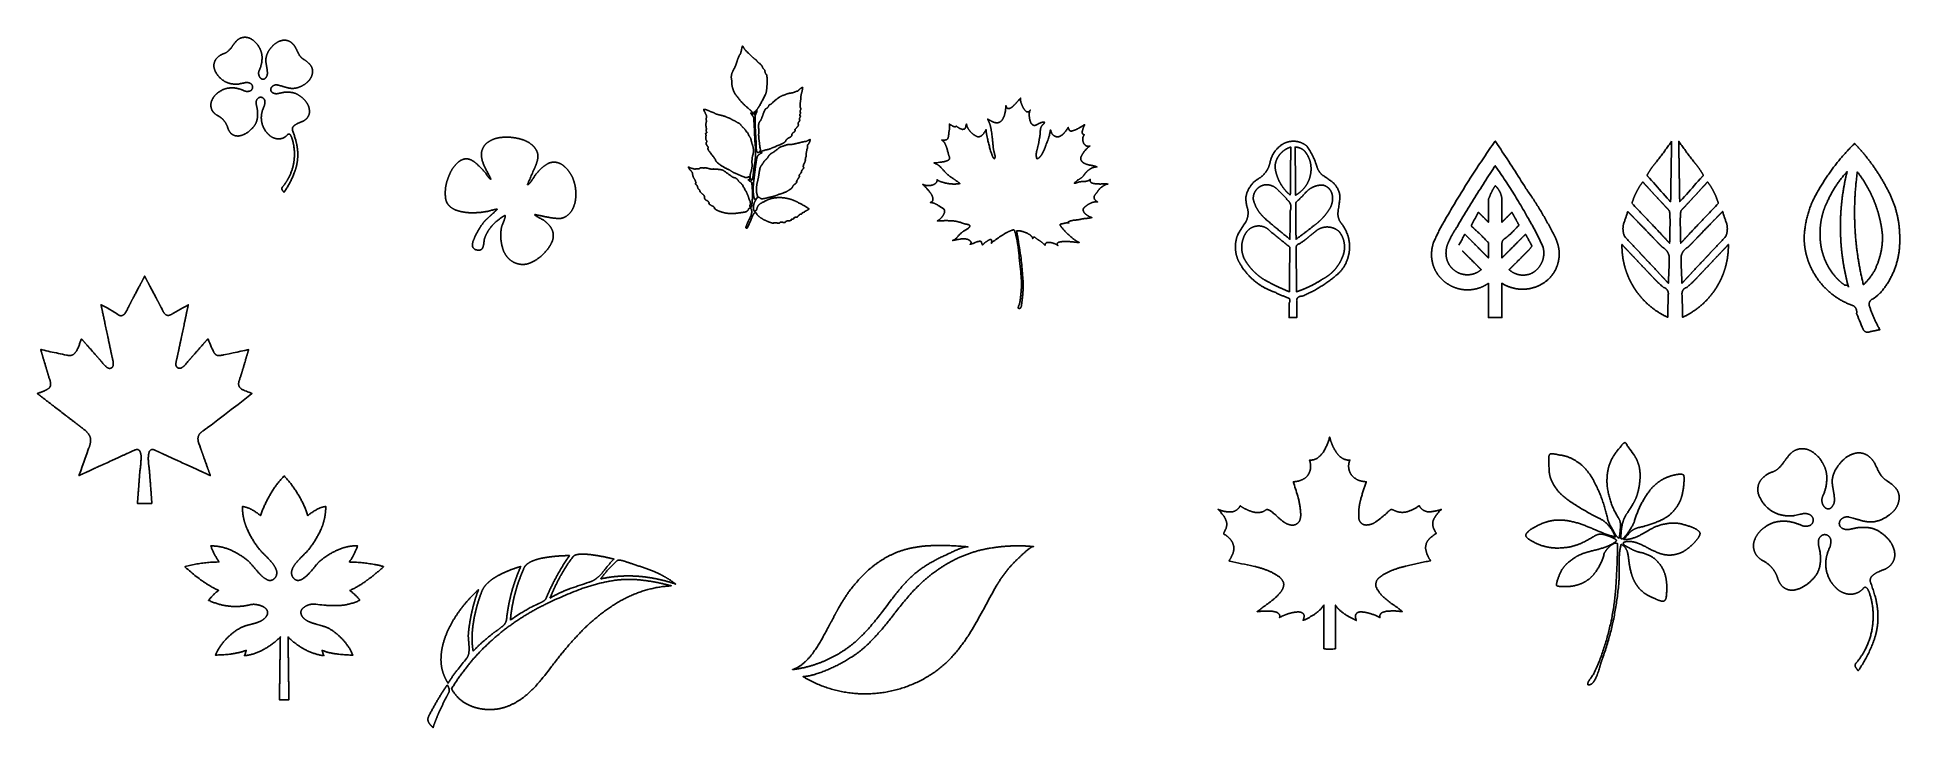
# Model space of a CAD drawing. Extents: x 0 to 908, y 0 to 337.
import ezdxf

# ---------------------------------------------------------------- set-up
doc = ezdxf.new("R2010")
doc.units = 0
doc.layers.add('_____1', color=18, linetype='CONTINUOUS')
doc.layers.add('LAYER_1', color=18, linetype='CONTINUOUS')

msp = doc.modelspace()

# ---------------------------------------------------------------- linework, layer by layer
at = {"layer": '_____1'}
for points in [[(122.09, 289.01), (122.11, 289.04), (122.13, 289.08), (122.16, 289.11), (122.18, 289.14), (122.21, 289.17), (122.24, 289.2), (122.27, 289.22), (122.3, 289.25), (122.34, 289.27), (122.37, 289.29), (122.41, 289.31), (122.44, 289.32), (122.48, 289.33), (122.52, 289.34), (122.56, 289.35), (122.6, 289.36), (122.64, 289.36), (122.68, 289.37), (122.72, 289.36), (122.76, 289.36), (122.8, 289.36), (122.84, 289.35), (122.86, 289.34), (122.88, 289.33), (122.91, 289.32), (122.98, 289.28), (123.04, 289.24), (123.1, 289.2), (123.16, 289.15), (123.22, 289.1), (123.28, 289.05), (123.33, 289), (123.38, 288.94), (123.43, 288.88), (123.48, 288.82), (123.5, 288.79), (123.54, 288.73), (123.61, 288.59), (123.69, 288.46), (123.76, 288.32), (123.83, 288.19), (123.89, 288.05), (123.95, 287.91), (124.01, 287.77), (124.07, 287.63), (124.13, 287.48), (124.18, 287.34), (124.21, 287.27), (124.22, 287.23), (124.22, 287.23), (124.22, 287.22), (124.22, 287.22), (124.23, 287.2), (124.24, 287.16), (124.33, 286.87), (124.42, 286.57), (124.5, 286.28), (124.58, 285.98), (124.66, 285.69), (124.73, 285.39), (124.8, 285.09), (124.87, 284.79), (124.93, 284.49), (124.99, 284.19), (125.05, 283.89), (125.05, 283.89), (125.05, 283.88), (125.05, 283.87), (125.06, 283.85), (125.06, 283.81), (125.08, 283.73), (125.11, 283.55), (125.16, 283.21), (125.2, 282.87), (125.24, 282.53), (125.28, 282.18), (125.31, 281.84), (125.34, 281.5), (125.37, 281.15), (125.38, 280.81), (125.4, 280.46), (125.41, 280.12), (125.41, 279.78), (125.41, 279.43), (125.41, 279.09), (125.4, 278.74), (125.39, 278.4), (125.37, 278.05), (125.35, 277.71), (125.32, 277.36), (125.29, 277.02), (125.26, 276.68), (125.22, 276.33), (125.2, 276.16), (125.17, 275.97), (125.12, 275.6), (125.05, 275.23), (124.99, 274.85), (124.91, 274.48), (124.84, 274.11), (124.75, 273.74), (124.66, 273.38), (124.57, 273.01), (124.46, 272.65), (124.36, 272.28), (124.24, 271.92), (124.13, 271.56), (124, 271.21), (123.87, 270.85), (123.74, 270.5), (123.59, 270.15), (123.45, 269.8), (123.3, 269.45), (123.14, 269.11), (122.98, 268.77), (122.81, 268.43), (122.63, 268.09), (122.63, 268.08), (122.62, 268.07), (122.62, 268.06), (122.6, 268.03), (122.58, 267.98), (122.53, 267.88), (122.42, 267.68), (122.31, 267.48), (122.2, 267.28), (122.08, 267.08), (121.97, 266.89), (121.85, 266.69), (121.73, 266.5), (121.61, 266.3), (121.49, 266.11), (121.37, 265.92), (121.24, 265.73), (121.11, 265.54), (120.98, 265.35), (120.85, 265.17), (120.72, 264.98), (120.59, 264.8), (120.45, 264.61), (120.31, 264.43), (120.17, 264.25), (120.03, 264.07), (119.89, 263.89), (119.82, 263.81), (119.81, 263.8), (119.81, 263.8), (119.81, 263.8), (119.81, 263.8), (119.8, 263.79), (119.78, 263.78), (119.73, 263.73), (119.67, 263.67), (119.62, 263.62), (119.57, 263.56), (119.53, 263.5), (119.49, 263.44), (119.45, 263.37), (119.42, 263.31), (119.39, 263.24), (119.36, 263.17), (119.34, 263.1), (119.32, 263.03), (119.31, 262.96), (119.29, 262.89), (119.29, 262.81), (119.29, 262.74), (119.29, 262.66), (119.29, 262.59), (119.3, 262.51), (119.31, 262.44), (119.33, 262.37), (119.36, 262.29), (119.43, 262.17), (119.5, 262.04), (119.58, 261.92), (119.66, 261.8), (119.74, 261.67), (119.83, 261.56), (119.92, 261.44), (120.01, 261.32), (120.1, 261.21), (120.19, 261.1), (120.29, 260.99), (120.31, 260.96), (120.31, 260.96), (120.31, 260.96), (120.31, 260.96), (120.32, 260.96), (120.32, 260.96), (120.33, 260.98), (120.37, 261.03), (120.44, 261.13), (120.71, 261.52), (120.98, 261.92), (121.24, 262.32), (121.5, 262.72), (121.75, 263.12), (122, 263.53), (122.24, 263.94), (122.48, 264.35), (122.72, 264.77), (122.94, 265.18), (123.17, 265.6), (123.39, 266.03), (123.6, 266.45), (123.81, 266.88), (124.02, 267.31), (124.22, 267.74), (124.41, 268.18), (124.6, 268.61), (124.79, 269.05), (124.97, 269.5), (125.14, 269.94), (125.31, 270.39), (125.4, 270.61), (125.49, 270.83), (125.57, 271.05), (125.65, 271.28), (125.73, 271.5), (125.81, 271.73), (125.89, 271.96), (125.96, 272.18), (126.03, 272.41), (126.1, 272.64), (126.17, 272.87), (126.23, 273.1), (126.29, 273.33), (126.35, 273.56), (126.41, 273.79), (126.46, 274.02), (126.51, 274.26), (126.56, 274.49), (126.61, 274.72), (126.65, 274.96), (126.7, 275.19), (126.74, 275.42), (126.77, 275.66), (126.81, 275.89), (126.84, 276.13), (126.87, 276.37), (126.9, 276.6), (126.93, 276.84), (126.95, 277.08), (126.97, 277.31), (126.99, 277.55), (127.01, 277.79), (127.02, 278.03), (127.03, 278.26), (127.04, 278.5), (127.05, 278.74), (127.05, 278.98), (127.05, 279.22), (127.05, 279.46), (127.05, 279.69), (127.04, 279.93), (127.04, 280.17), (127.03, 280.41), (127.01, 280.65), (127, 280.89), (127, 280.92), (126.99, 280.93), (126.99, 280.96), (126.99, 281.02), (126.97, 281.24), (126.95, 281.47), (126.92, 281.7), (126.9, 281.92), (126.87, 282.15), (126.85, 282.37), (126.82, 282.6), (126.78, 282.82), (126.75, 283.05), (126.72, 283.27), (126.68, 283.5), (126.64, 283.72), (126.6, 283.94), (126.56, 284.17), (126.52, 284.39), (126.47, 284.61), (126.42, 284.83), (126.37, 285.06), (126.32, 285.28), (126.27, 285.5), (126.22, 285.72), (126.16, 285.94), (126.04, 286.38), (125.91, 286.81), (125.78, 287.25), (125.65, 287.68), (125.52, 288.12), (125.38, 288.55), (125.24, 288.98), (125.09, 289.41), (124.94, 289.84), (124.79, 290.27), (124.64, 290.69), (124.6, 290.8), (124.59, 290.81), (124.59, 290.82), (124.59, 290.83), (124.58, 290.86), (124.54, 290.95), (124.5, 291.05), (124.48, 291.15), (124.45, 291.25), (124.43, 291.35), (124.42, 291.45), (124.41, 291.55), (124.41, 291.65), (124.41, 291.76), (124.41, 291.86), (124.42, 291.96), (124.44, 292.06), (124.46, 292.16), (124.48, 292.25), (124.51, 292.35), (124.54, 292.45), (124.58, 292.54), (124.62, 292.64), (124.67, 292.73), (124.72, 292.82), (124.78, 292.9), (124.84, 292.99), (124.87, 293.03), (124.91, 293.06), (124.98, 293.14), (125.05, 293.21), (125.13, 293.28), (125.2, 293.35), (125.28, 293.41), (125.36, 293.48), (125.44, 293.55), (125.52, 293.61), (125.6, 293.67), (125.68, 293.73), (125.76, 293.79), (125.85, 293.85), (125.93, 293.91), (126.02, 293.97), (126.1, 294.02), (126.19, 294.08), (126.28, 294.13), (126.36, 294.18), (126.45, 294.23), (126.54, 294.28), (126.63, 294.33), (126.68, 294.35), (126.73, 294.38), (126.91, 294.46), (127.29, 294.63), (127.67, 294.8), (128.04, 294.96), (128.42, 295.12), (128.8, 295.29), (129, 295.35), (129.09, 295.38), (129.19, 295.41), (129.29, 295.45), (129.38, 295.49), (129.48, 295.53), (129.57, 295.57), (129.67, 295.62), (129.76, 295.66), (129.85, 295.71), (129.94, 295.76), (130.03, 295.81), (130.12, 295.87), (130.2, 295.92), (130.29, 295.98), (130.37, 296.04), (130.46, 296.1), (130.54, 296.16), (130.62, 296.22), (130.7, 296.29), (130.78, 296.36), (130.82, 296.39), (130.82, 296.4), (130.83, 296.4), (130.83, 296.4), (130.85, 296.42), (130.89, 296.45), (130.96, 296.51), (131.04, 296.58), (131.11, 296.65), (131.18, 296.71), (131.25, 296.78), (131.32, 296.85), (131.39, 296.92), (131.45, 297), (131.52, 297.07), (131.58, 297.15), (131.64, 297.22), (131.7, 297.3), (131.76, 297.38), (131.82, 297.46), (131.87, 297.54), (131.93, 297.62), (131.98, 297.7), (132.03, 297.78), (132.08, 297.87), (132.13, 297.95), (132.17, 298.04), (132.22, 298.12), (132.26, 298.21), (132.3, 298.3), (132.34, 298.39), (132.38, 298.48), (132.42, 298.57), (132.45, 298.66), (132.48, 298.75), (132.52, 298.84), (132.55, 298.93), (132.57, 299.03), (132.6, 299.12), (132.63, 299.21), (132.65, 299.31), (132.67, 299.4), (132.69, 299.5), (132.71, 299.6), (132.72, 299.69), (132.74, 299.79), (132.75, 299.89), (132.76, 299.99), (132.77, 300.09), (132.78, 300.19), (132.78, 300.23), (132.78, 300.28), (132.77, 300.38), (132.77, 300.58), (132.75, 300.77), (132.73, 300.97), (132.71, 301.16), (132.68, 301.35), (132.65, 301.55), (132.61, 301.74), (132.57, 301.93), (132.52, 302.12), (132.47, 302.3), (132.42, 302.49), (132.36, 302.68), (132.29, 302.86), (132.22, 303.04), (132.15, 303.22), (132.07, 303.4), (131.99, 303.58), (131.9, 303.75), (131.81, 303.93), (131.72, 304.1), (131.62, 304.27), (131.57, 304.35), (131.51, 304.43), (131.4, 304.6), (131.29, 304.76), (131.18, 304.92), (131.06, 305.07), (130.94, 305.23), (130.82, 305.38), (130.7, 305.54), (130.57, 305.69), (130.45, 305.83), (130.32, 305.98), (130.18, 306.12), (130.05, 306.27), (129.91, 306.41), (129.77, 306.54), (129.63, 306.68), (129.49, 306.81), (129.34, 306.94), (129.2, 307.07), (129.05, 307.2), (128.9, 307.32), (128.74, 307.45), (128.59, 307.56), (128.43, 307.69), (128.28, 307.81), (128.12, 307.93), (127.96, 308.04), (127.8, 308.15), (127.63, 308.26), (127.47, 308.36), (127.3, 308.46), (127.13, 308.56), (126.96, 308.65), (126.78, 308.74), (126.61, 308.82), (126.43, 308.91), (126.25, 308.98), (126.07, 309.06), (125.89, 309.13), (125.7, 309.2), (125.52, 309.26), (125.33, 309.32), (125.14, 309.37), (124.95, 309.43), (124.76, 309.47), (124.66, 309.5), (124.64, 309.5), (124.61, 309.51), (124.56, 309.52), (124.34, 309.55), (124.12, 309.59), (123.9, 309.62), (123.67, 309.65), (123.45, 309.67), (123.23, 309.69), (123.01, 309.71), (122.79, 309.73), (122.56, 309.74), (122.34, 309.75), (122.12, 309.75), (121.9, 309.75), (121.67, 309.75), (121.45, 309.74), (121.23, 309.73), (121.01, 309.72), (120.79, 309.71), (120.56, 309.69), (120.34, 309.67), (120.12, 309.64), (119.9, 309.61), (119.68, 309.58), (119.65, 309.57), (119.64, 309.57), (119.61, 309.56), (119.57, 309.55), (119.37, 309.5), (119.18, 309.45), (118.99, 309.41), (118.79, 309.36), (118.6, 309.32), (118.4, 309.28), (118.21, 309.24), (118.01, 309.2), (117.81, 309.16), (117.62, 309.12), (117.52, 309.11), (117.47, 309.1), (117.42, 309.09), (117.32, 309.06), (117.22, 309.04), (117.13, 309.03), (117.03, 309.01), (116.93, 309), (116.83, 308.99), (116.73, 308.99), (116.63, 308.99), (116.53, 308.99), (116.43, 308.99), (116.33, 309), (116.23, 309.01), (116.13, 309.02), (116.03, 309.03), (115.93, 309.05), (115.84, 309.07), (115.74, 309.1), (115.64, 309.12), (115.55, 309.15), (115.45, 309.19), (115.36, 309.22), (115.26, 309.26), (115.25, 309.27), (115.24, 309.27), (115.22, 309.27), (115.19, 309.29), (115.11, 309.31), (115.04, 309.34), (114.97, 309.37), (114.9, 309.4), (114.83, 309.43), (114.77, 309.47), (114.7, 309.51), (114.64, 309.56), (114.58, 309.6), (114.52, 309.65), (114.47, 309.7), (114.41, 309.75), (114.36, 309.81), (114.31, 309.87), (114.26, 309.93), (114.22, 309.99), (114.17, 310.05), (114.13, 310.12), (114.1, 310.18), (114.06, 310.25), (114.03, 310.32), (114, 310.4), (113.97, 310.47), (113.95, 310.54), (113.93, 310.62), (113.92, 310.69), (113.9, 310.77), (113.89, 310.84), (113.89, 310.92), (113.88, 311), (113.88, 311.07), (113.88, 311.15), (113.89, 311.22), (113.9, 311.3), (113.91, 311.37), (113.92, 311.45), (113.94, 311.52), (113.96, 311.6), (113.99, 311.67), (114.02, 311.74), (114.05, 311.81), (114.08, 311.88), (114.11, 311.95), (114.15, 312.02), (114.16, 312.03), (114.16, 312.03), (114.16, 312.03), (114.17, 312.04), (114.19, 312.07), (114.24, 312.14), (114.29, 312.2), (114.33, 312.26), (114.39, 312.32), (114.44, 312.38), (114.49, 312.44), (114.55, 312.49), (114.6, 312.54), (114.66, 312.6), (114.72, 312.65), (114.78, 312.69), (114.84, 312.74), (114.9, 312.79), (114.96, 312.83), (115.03, 312.87), (115.09, 312.91), (115.16, 312.95), (115.23, 312.98), (115.3, 313.02), (115.36, 313.05), (115.43, 313.08), (115.5, 313.11), (115.58, 313.14), (115.65, 313.16), (115.72, 313.19), (115.79, 313.21), (115.87, 313.23), (115.94, 313.25), (116.02, 313.26), (116.09, 313.28), (116.17, 313.29), (116.24, 313.3), (116.32, 313.31), (116.4, 313.31), (116.47, 313.32), (116.55, 313.32), (116.63, 313.32), (116.71, 313.32), (116.78, 313.31), (116.86, 313.3), (116.94, 313.3), (117.02, 313.29), (117.09, 313.27), (117.17, 313.26), (117.19, 313.25), (117.21, 313.25), (117.23, 313.24), (117.68, 313.13), (118.11, 313.02), (118.55, 312.9), (118.99, 312.78), (119.43, 312.65), (119.65, 312.58), (119.86, 312.51), (120.08, 312.44), (120.29, 312.37), (120.51, 312.31), (120.73, 312.24), (120.95, 312.18), (121.17, 312.12), (121.39, 312.07), (121.61, 312.01), (121.83, 311.96), (122.05, 311.9), (122.11, 311.89), (122.12, 311.89), (122.12, 311.89), (122.13, 311.89), (122.14, 311.88), (122.2, 311.87), (122.42, 311.81), (122.64, 311.76), (122.87, 311.72), (123.09, 311.68), (123.32, 311.65), (123.54, 311.62), (123.77, 311.6), (124, 311.59), (124.22, 311.58), (124.45, 311.57), (124.68, 311.58), (124.9, 311.58), (125.13, 311.6), (125.36, 311.62), (125.58, 311.64), (125.81, 311.67), (126.03, 311.71), (126.26, 311.75), (126.48, 311.8), (126.7, 311.85), (126.92, 311.91), (127.14, 311.98), (127.19, 312), (127.25, 312.01), (127.35, 312.05), (127.55, 312.12), (127.76, 312.2), (127.96, 312.28), (128.16, 312.36), (128.36, 312.45), (128.56, 312.54), (128.76, 312.63), (128.95, 312.73), (129.14, 312.83), (129.33, 312.93), (129.52, 313.04), (129.71, 313.15), (129.89, 313.27), (130.08, 313.38), (130.26, 313.51), (130.43, 313.63), (130.61, 313.76), (130.78, 313.89), (130.96, 314.02), (131.13, 314.16), (131.29, 314.3), (131.37, 314.37), (131.4, 314.39), (131.42, 314.41), (131.46, 314.44), (131.55, 314.51), (131.63, 314.58), (131.72, 314.65), (131.8, 314.72), (131.88, 314.79), (131.97, 314.86), (132.05, 314.94), (132.13, 315.02), (132.2, 315.09), (132.28, 315.17), (132.35, 315.25), (132.43, 315.33), (132.5, 315.41), (132.57, 315.49), (132.64, 315.58), (132.71, 315.66), (132.78, 315.75), (132.84, 315.83), (132.91, 315.92), (132.97, 316.01), (133.03, 316.1), (133.1, 316.19), (133.15, 316.28), (133.21, 316.37), (133.27, 316.47), (133.32, 316.56), (133.38, 316.66), (133.43, 316.75), (133.48, 316.85), (133.53, 316.94), (133.58, 317.04), (133.62, 317.14), (133.67, 317.24), (133.71, 317.34), (133.75, 317.44), (133.8, 317.54), (133.83, 317.65), (133.87, 317.75), (133.91, 317.85), (133.94, 317.96), (133.97, 318.06), (134.01, 318.17), (134.03, 318.27), (134.06, 318.38), (134.07, 318.41), (134.08, 318.43), (134.09, 318.48), (134.12, 318.58), (134.14, 318.68), (134.16, 318.77), (134.18, 318.87), (134.2, 318.97), (134.21, 319.07), (134.23, 319.17), (134.24, 319.27), (134.25, 319.37), (134.26, 319.46), (134.27, 319.56), (134.27, 319.66), (134.27, 319.76), (134.27, 319.86), (134.27, 319.96), (134.27, 320.06), (134.26, 320.16), (134.26, 320.25), (134.25, 320.35), (134.24, 320.45), (134.23, 320.55), (134.21, 320.65), (134.2, 320.74), (134.18, 320.84), (134.16, 320.94), (134.14, 321.03), (134.11, 321.13), (134.09, 321.23), (134.06, 321.32), (134.03, 321.41), (134, 321.51), (133.97, 321.6), (133.93, 321.7), (133.9, 321.79), (133.86, 321.88), (133.82, 321.97), (133.78, 322.06), (133.73, 322.15), (133.69, 322.24), (133.64, 322.33), (133.59, 322.41), (133.54, 322.5), (133.49, 322.59), (133.43, 322.67), (133.42, 322.69), (133.4, 322.71), (133.37, 322.75), (133.25, 322.9), (133.12, 323.06), (132.99, 323.2), (132.85, 323.35), (132.72, 323.49), (132.58, 323.64), (132.44, 323.78), (132.3, 323.91), (132.15, 324.05), (132, 324.18), (131.86, 324.31), (131.71, 324.44), (131.55, 324.57), (131.4, 324.69), (131.24, 324.81), (131.08, 324.93), (130.92, 325.05), (130.76, 325.16), (130.6, 325.28), (130.43, 325.39), (130.27, 325.49), (130.1, 325.6), (130.07, 325.61), (130.06, 325.62), (130.06, 325.62), (130.03, 325.63), (129.99, 325.66), (129.89, 325.72), (129.8, 325.79), (129.7, 325.85), (129.61, 325.92), (129.52, 325.98), (129.43, 326.05), (129.34, 326.12), (129.26, 326.19), (129.17, 326.26), (129.09, 326.34), (129, 326.41), (128.92, 326.49), (128.84, 326.56), (128.76, 326.64), (128.68, 326.72), (128.6, 326.81), (128.53, 326.89), (128.45, 326.97), (128.38, 327.06), (128.31, 327.14), (128.24, 327.23), (128.2, 327.28), (128.17, 327.32), (128.04, 327.51), (127.92, 327.7), (127.8, 327.88), (127.68, 328.08), (127.56, 328.27), (127.45, 328.46), (127.34, 328.66), (127.23, 328.85), (127.13, 329.05), (127.02, 329.25), (126.93, 329.46), (126.84, 329.66), (126.74, 329.87), (126.65, 330.07), (126.55, 330.28), (126.46, 330.48), (126.35, 330.68), (126.25, 330.88), (126.15, 331.08), (126.04, 331.28), (125.93, 331.47), (125.82, 331.67), (125.76, 331.77), (125.71, 331.86), (125.65, 331.96), (125.59, 332.06), (125.53, 332.15), (125.47, 332.25), (125.41, 332.34), (125.34, 332.43), (125.27, 332.52), (125.21, 332.61), (125.14, 332.7), (125.07, 332.79), (125, 332.88), (124.92, 332.96), (124.85, 333.05), (124.77, 333.13), (124.69, 333.21), (124.61, 333.29), (124.53, 333.37), (124.45, 333.45), (124.37, 333.52), (124.29, 333.6), (124.2, 333.67), (124.19, 333.68), (124.18, 333.69), (124.18, 333.69), (124.18, 333.69), (124.14, 333.73), (124.06, 333.79), (123.99, 333.85), (123.91, 333.91), (123.83, 333.98), (123.75, 334.03), (123.68, 334.09), (123.59, 334.15), (123.51, 334.2), (123.43, 334.25), (123.35, 334.31), (123.26, 334.36), (123.18, 334.4), (123.09, 334.45), (123.01, 334.5), (122.92, 334.54), (122.83, 334.58), (122.74, 334.62), (122.65, 334.66), (122.57, 334.7), (122.47, 334.73), (122.38, 334.77), (122.29, 334.8), (122.2, 334.83), (122.11, 334.86), (122.01, 334.89), (121.92, 334.91), (121.83, 334.94), (121.73, 334.96), (121.64, 334.98), (121.54, 335), (121.45, 335.02), (121.35, 335.03), (121.25, 335.05), (121.16, 335.06), (121.06, 335.07), (120.96, 335.08), (120.86, 335.09), (120.77, 335.09), (120.67, 335.1), (120.57, 335.1), (120.47, 335.1), (120.37, 335.1), (120.27, 335.1), (120.18, 335.09), (120.13, 335.09), (120.08, 335.08), (119.88, 335.05), (119.69, 335.02), (119.5, 334.98), (119.31, 334.94), (119.12, 334.89), (118.93, 334.84), (118.74, 334.79), (118.56, 334.73), (118.37, 334.67), (118.19, 334.6), (118.01, 334.53), (117.83, 334.45), (117.65, 334.37), (117.47, 334.29), (117.3, 334.2), (117.13, 334.11), (116.96, 334.02), (116.79, 333.92), (116.62, 333.81), (116.46, 333.7), (116.3, 333.59), (116.14, 333.48), (115.99, 333.36), (115.83, 333.24), (115.68, 333.11), (115.53, 332.98), (115.39, 332.85), (115.24, 332.72), (115.1, 332.59), (114.96, 332.45), (114.82, 332.32), (114.68, 332.18), (114.55, 332.03), (114.41, 331.89), (114.28, 331.74), (114.16, 331.6), (114.03, 331.45), (113.91, 331.3), (113.79, 331.14), (113.67, 330.99), (113.55, 330.83), (113.44, 330.67), (113.33, 330.51), (113.22, 330.35), (113.16, 330.26), (113.14, 330.22), (113.11, 330.18), (113, 330.02), (112.89, 329.85), (112.78, 329.69), (112.68, 329.52), (112.59, 329.35), (112.49, 329.18), (112.41, 329), (112.32, 328.83), (112.24, 328.65), (112.16, 328.47), (112.08, 328.29), (112.01, 328.11), (111.95, 327.92), (111.88, 327.74), (111.82, 327.55), (111.77, 327.36), (111.72, 327.17), (111.67, 326.98), (111.62, 326.79), (111.58, 326.6), (111.55, 326.41), (111.51, 326.21), (111.51, 326.19), (111.51, 326.18), (111.51, 326.17), (111.51, 326.17), (111.51, 326.14), (111.5, 326.09), (111.49, 325.88), (111.48, 325.67), (111.48, 325.46), (111.48, 325.25), (111.48, 325.04), (111.49, 324.83), (111.51, 324.62), (111.52, 324.41), (111.54, 324.2), (111.57, 324), (111.58, 323.89), (111.59, 323.84), (111.59, 323.83), (111.6, 323.82), (111.6, 323.82), (111.6, 323.82), (111.6, 323.82), (111.6, 323.81), (111.6, 323.81), (111.6, 323.8), (111.6, 323.8), (111.6, 323.78), (111.61, 323.75), (111.61, 323.72), (111.62, 323.68), (111.63, 323.64), (111.63, 323.6), (111.64, 323.55), (111.65, 323.49), (111.66, 323.44), (111.67, 323.38), (111.68, 323.31), (111.69, 323.25), (111.7, 323.18), (111.72, 323.11), (111.73, 323.03), (111.74, 322.96), (111.77, 322.81), (111.82, 322.5), (111.84, 322.35), (111.86, 322.27), (111.87, 322.2), (111.88, 322.13), (111.89, 322.06), (111.9, 321.99), (111.91, 321.93), (111.92, 321.87), (111.93, 321.81), (111.94, 321.76), (111.95, 321.71), (111.96, 321.66), (111.97, 321.62), (111.97, 321.59), (111.98, 321.56), (111.98, 321.53), (111.98, 321.51), (111.99, 321.51), (111.99, 321.5), (111.99, 321.5), (111.99, 321.49), (111.99, 321.49), (111.99, 321.47), (112, 321.42), (112.02, 321.31), (112.06, 321.11), (112.09, 320.9), (112.12, 320.69), (112.15, 320.48), (112.17, 320.28), (112.18, 320.07), (112.19, 319.86), (112.2, 319.65), (112.2, 319.44), (112.2, 319.23), (112.2, 319.18), (112.2, 319.15), (112.2, 319.12), (112.21, 319.02), (112.21, 318.91), (112.21, 318.81), (112.21, 318.7), (112.2, 318.59), (112.19, 318.49), (112.17, 318.39), (112.16, 318.28), (112.13, 318.18), (112.11, 318.08), (112.08, 317.98), (112.05, 317.88), (112.01, 317.78), (111.97, 317.68), (111.93, 317.59), (111.89, 317.49), (111.84, 317.4), (111.79, 317.31), (111.73, 317.22), (111.67, 317.13), (111.61, 317.04), (111.55, 316.96), (111.53, 316.94), (111.52, 316.92), (111.5, 316.88), (111.46, 316.82), (111.42, 316.75), (111.37, 316.69), (111.32, 316.63), (111.27, 316.57), (111.21, 316.51), (111.16, 316.46), (111.1, 316.41), (111.04, 316.36), (110.97, 316.31), (110.91, 316.27), (110.84, 316.23), (110.77, 316.19), (110.7, 316.16), (110.63, 316.13), (110.56, 316.1), (110.48, 316.08), (110.41, 316.06), (110.33, 316.04), (110.25, 316.02), (110.18, 316.01), (110.14, 316.01), (110.12, 316.01), (110.1, 316.01), (110.02, 316.02), (109.94, 316.03), (109.86, 316.05), (109.78, 316.07), (109.7, 316.09), (109.63, 316.11), (109.55, 316.14), (109.48, 316.17), (109.41, 316.21), (109.34, 316.24), (109.27, 316.28), (109.2, 316.32), (109.14, 316.37), (109.08, 316.42), (109.01, 316.47), (108.95, 316.52), (108.9, 316.57), (108.84, 316.63), (108.79, 316.69), (108.74, 316.75), (108.69, 316.81), (108.64, 316.88), (108.63, 316.9), (108.63, 316.9), (108.62, 316.9), (108.62, 316.91), (108.61, 316.93), (108.56, 317), (108.51, 317.07), (108.47, 317.14), (108.42, 317.21), (108.38, 317.28), (108.34, 317.35), (108.31, 317.42), (108.27, 317.5), (108.24, 317.57), (108.21, 317.65), (108.18, 317.72), (108.15, 317.8), (108.12, 317.88), (108.1, 317.96), (108.08, 318.03), (108.05, 318.11), (108.04, 318.19), (108.02, 318.27), (108, 318.35), (107.99, 318.43), (107.98, 318.51), (107.97, 318.59), (107.96, 318.67), (107.95, 318.75), (107.95, 318.83), (107.95, 318.91), (107.95, 318.99), (107.95, 319.07), (107.95, 319.16), (107.96, 319.24), (107.96, 319.32), (107.97, 319.4), (107.98, 319.48), (108, 319.56), (108.01, 319.64), (108.03, 319.72), (108.05, 319.8), (108.07, 319.88), (108.09, 319.96), (108.11, 320.04), (108.14, 320.12), (108.17, 320.19), (108.2, 320.27), (108.23, 320.35), (108.25, 320.39), (108.25, 320.39), (108.25, 320.4), (108.26, 320.41), (108.28, 320.44), (108.39, 320.69), (108.49, 320.93), (108.6, 321.17), (108.69, 321.42), (108.79, 321.67), (108.87, 321.92), (108.96, 322.17), (109.03, 322.42), (109.11, 322.67), (109.18, 322.93), (109.24, 323.19), (109.3, 323.44), (109.35, 323.7), (109.4, 323.96), (109.45, 324.22), (109.49, 324.48), (109.52, 324.75), (109.55, 325.01), (109.57, 325.27), (109.59, 325.54), (109.61, 325.8), (109.62, 326.07), (109.63, 326.33), (109.63, 326.47), (109.63, 326.6), (109.63, 326.73), (109.62, 326.86), (109.62, 327), (109.61, 327.13), (109.6, 327.26), (109.59, 327.39), (109.58, 327.53), (109.57, 327.66), (109.55, 327.79), (109.53, 327.92), (109.52, 328.05), (109.49, 328.18), (109.47, 328.31), (109.45, 328.44), (109.42, 328.57), (109.39, 328.7), (109.36, 328.83), (109.33, 328.96), (109.3, 329.08), (109.27, 329.21), (109.23, 329.34), (109.19, 329.46), (109.15, 329.59), (109.11, 329.71), (109.07, 329.84), (109.02, 329.96), (108.98, 330.09), (108.93, 330.21), (108.88, 330.33), (108.83, 330.45), (108.77, 330.58), (108.72, 330.7), (108.66, 330.82), (108.61, 330.94), (108.55, 331.05), (108.49, 331.17), (108.42, 331.29), (108.36, 331.41), (108.29, 331.52), (108.22, 331.64), (108.16, 331.75), (108.12, 331.81), (108.11, 331.82), (108.1, 331.83), (108.09, 331.86), (107.98, 332.05), (107.86, 332.25), (107.73, 332.44), (107.6, 332.63), (107.47, 332.81), (107.34, 332.99), (107.2, 333.17), (107.05, 333.35), (106.91, 333.52), (106.75, 333.69), (106.6, 333.85), (106.44, 334.02), (106.28, 334.17), (106.12, 334.33), (105.95, 334.48), (105.77, 334.63), (105.6, 334.77), (105.42, 334.91), (105.24, 335.05), (105.05, 335.18), (104.87, 335.31), (104.68, 335.44), (104.63, 335.47), (104.58, 335.5), (104.48, 335.56), (104.39, 335.62), (104.29, 335.68), (104.19, 335.74), (104.09, 335.8), (103.99, 335.85), (103.89, 335.9), (103.78, 335.95), (103.68, 336), (103.58, 336.04), (103.47, 336.08), (103.37, 336.13), (103.26, 336.16), (103.15, 336.2), (103.05, 336.24), (102.94, 336.27), (102.83, 336.3), (102.72, 336.33), (102.61, 336.35), (102.5, 336.38), (102.39, 336.4), (102.28, 336.42), (102.17, 336.44), (102.06, 336.45), (101.95, 336.47), (101.83, 336.48), (101.72, 336.49), (101.61, 336.5), (101.5, 336.5), (101.38, 336.5), (101.27, 336.5), (101.16, 336.5), (101.04, 336.5), (100.93, 336.49), (100.82, 336.49), (100.7, 336.47), (100.59, 336.46), (100.48, 336.45), (100.37, 336.43), (100.25, 336.41), (100.14, 336.39), (100.03, 336.37), (99.92, 336.34), (99.8, 336.31), (99.75, 336.3), (99.74, 336.3), (99.74, 336.3), (99.73, 336.29), (99.71, 336.29), (99.59, 336.25), (99.47, 336.21), (99.35, 336.16), (99.23, 336.11), (99.11, 336.06), (98.99, 336.01), (98.87, 335.96), (98.76, 335.9), (98.64, 335.84), (98.53, 335.78), (98.42, 335.71), (98.31, 335.64), (98.2, 335.57), (98.09, 335.5), (97.98, 335.43), (97.88, 335.35), (97.78, 335.27), (97.68, 335.19), (97.58, 335.11), (97.48, 335.03), (97.38, 334.94), (97.29, 334.85), (97.26, 334.83), (97.24, 334.8), (97.2, 334.76), (97.03, 334.56), (96.85, 334.37), (96.69, 334.17), (96.52, 333.97), (96.35, 333.77), (96.19, 333.57), (96.03, 333.37), (95.87, 333.16), (95.72, 332.96), (95.56, 332.75), (95.49, 332.64), (95.45, 332.59), (95.41, 332.54), (95.27, 332.32), (95.12, 332.11), (94.97, 331.9), (94.82, 331.69), (94.66, 331.48), (94.5, 331.28), (94.34, 331.08), (94.17, 330.88), (94, 330.68), (93.83, 330.49), (93.65, 330.3), (93.47, 330.11), (93.38, 330.02), (93.29, 329.93), (93.19, 329.84), (93.1, 329.75), (93, 329.67), (92.9, 329.58), (92.8, 329.5), (92.69, 329.42), (92.59, 329.35), (92.48, 329.27), (92.37, 329.2), (92.26, 329.13), (92.15, 329.07), (92.04, 329), (91.93, 328.94), (91.81, 328.88), (91.7, 328.82), (91.58, 328.76), (91.46, 328.71), (91.34, 328.66), (91.28, 328.64), (91.25, 328.62), (91.24, 328.62), (91.23, 328.62), (91.2, 328.61), (90.99, 328.54), (90.79, 328.47), (90.59, 328.39), (90.39, 328.31), (90.19, 328.22), (89.99, 328.13), (89.8, 328.04), (89.61, 327.93), (89.42, 327.83), (89.24, 327.71), (89.06, 327.6), (88.88, 327.47), (88.7, 327.35), (88.53, 327.22), (88.37, 327.08), (88.2, 326.94), (88.04, 326.8), (87.88, 326.65), (87.73, 326.49), (87.58, 326.34), (87.44, 326.17), (87.29, 326.01), (87.26, 325.97), (87.23, 325.92), (87.16, 325.83), (87.1, 325.75), (87.04, 325.66), (86.98, 325.56), (86.93, 325.47), (86.87, 325.38), (86.82, 325.29), (86.77, 325.19), (86.72, 325.1), (86.67, 325), (86.63, 324.9), (86.58, 324.8), (86.54, 324.71), (86.5, 324.61), (86.47, 324.51), (86.43, 324.41), (86.4, 324.3), (86.37, 324.2), (86.34, 324.1), (86.31, 324), (86.28, 323.89), (86.26, 323.79), (86.24, 323.69), (86.22, 323.58), (86.2, 323.48), (86.19, 323.37), (86.17, 323.27), (86.16, 323.16), (86.15, 323.05), (86.15, 322.95), (86.14, 322.84), (86.14, 322.73), (86.14, 322.63), (86.14, 322.52), (86.14, 322.41), (86.15, 322.3), (86.15, 322.2), (86.16, 322.09), (86.17, 321.98), (86.19, 321.88), (86.2, 321.77), (86.22, 321.66), (86.24, 321.56), (86.27, 321.45), (86.28, 321.4), (86.28, 321.38), (86.28, 321.38), (86.28, 321.37), (86.29, 321.36), (86.31, 321.3), (86.38, 321.07), (86.46, 320.84), (86.54, 320.62), (86.63, 320.39), (86.72, 320.17), (86.82, 319.96), (86.92, 319.74), (87.02, 319.53), (87.13, 319.32), (87.25, 319.11), (87.37, 318.91), (87.49, 318.71), (87.62, 318.51), (87.75, 318.31), (87.89, 318.12), (88.03, 317.93), (88.17, 317.75), (88.32, 317.56), (88.47, 317.38), (88.63, 317.21), (88.78, 317.04), (88.95, 316.87), (89.11, 316.7), (89.28, 316.54), (89.46, 316.38), (89.63, 316.23), (89.81, 316.08), (90, 315.93), (90.19, 315.79), (90.38, 315.65), (90.57, 315.52), (90.77, 315.39), (90.96, 315.26), (91.17, 315.14), (91.37, 315.02), (91.58, 314.91), (91.79, 314.8), (92, 314.69), (92.22, 314.59), (92.44, 314.5), (92.66, 314.41), (92.88, 314.32), (93.11, 314.24), (93.34, 314.16), (93.45, 314.13), (93.48, 314.12), (93.49, 314.12), (93.49, 314.12), (93.5, 314.11), (93.53, 314.11), (93.63, 314.08), (93.84, 314.02), (94.06, 313.97), (94.27, 313.92), (94.48, 313.88), (94.7, 313.84), (94.91, 313.8), (95.13, 313.77), (95.34, 313.74), (95.56, 313.72), (95.78, 313.69), (95.99, 313.68), (96.21, 313.66), (96.43, 313.65), (96.65, 313.65), (96.87, 313.64), (97.08, 313.64), (97.3, 313.65), (97.52, 313.66), (97.74, 313.67), (97.96, 313.68), (98.17, 313.7), (98.28, 313.72), (98.34, 313.72), (98.35, 313.72), (98.36, 313.72), (98.36, 313.72), (98.37, 313.73), (98.49, 313.75), (98.73, 313.8), (99.19, 313.91), (99.66, 314), (100.13, 314.1), (100.6, 314.2), (100.84, 314.24), (100.95, 314.27), (100.98, 314.27), (101.01, 314.28), (101.07, 314.3), (101.19, 314.33), (101.31, 314.36), (101.42, 314.39), (101.54, 314.41), (101.66, 314.43), (101.78, 314.44), (101.9, 314.45), (102.02, 314.46), (102.14, 314.46), (102.26, 314.46), (102.38, 314.46), (102.5, 314.45), (102.62, 314.43), (102.74, 314.42), (102.86, 314.4), (102.98, 314.37), (103.09, 314.35), (103.21, 314.31), (103.33, 314.28), (103.44, 314.24), (103.55, 314.2), (103.61, 314.17), (103.64, 314.16), (103.65, 314.16), (103.66, 314.15), (103.76, 314.11), (103.85, 314.06), (103.94, 314.01), (104.03, 313.95), (104.12, 313.89), (104.2, 313.83), (104.28, 313.76), (104.35, 313.69), (104.42, 313.62), (104.49, 313.54), (104.56, 313.46), (104.62, 313.38), (104.67, 313.3), (104.73, 313.21), (104.77, 313.12), (104.82, 313.02), (104.86, 312.93), (104.89, 312.83), (104.93, 312.73), (104.95, 312.63), (104.97, 312.53), (104.99, 312.42), (105, 312.37), (105, 312.32), (105.01, 312.21), (105, 312.11), (105, 312.01), (104.98, 311.9), (104.97, 311.8), (104.95, 311.7), (104.92, 311.6), (104.89, 311.51), (104.85, 311.41), (104.81, 311.32), (104.76, 311.23), (104.71, 311.14), (104.66, 311.05), (104.6, 310.97), (104.53, 310.89), (104.47, 310.81), (104.4, 310.74), (104.32, 310.67), (104.24, 310.6), (104.16, 310.54), (104.07, 310.48), (104.03, 310.45), (104, 310.44), (103.99, 310.43), (103.98, 310.43), (103.87, 310.38), (103.75, 310.34), (103.64, 310.3), (103.53, 310.27), (103.41, 310.23), (103.3, 310.21), (103.18, 310.18), (103.06, 310.16), (102.95, 310.15), (102.83, 310.13), (102.71, 310.12), (102.59, 310.12), (102.47, 310.11), (102.35, 310.11), (102.24, 310.12), (102.12, 310.13), (102, 310.14), (101.88, 310.15), (101.76, 310.17), (101.65, 310.2), (101.53, 310.22), (101.41, 310.25), (101.38, 310.26), (101.37, 310.27), (101.36, 310.27), (101.3, 310.3), (101.08, 310.39), (100.86, 310.48), (100.63, 310.57), (100.41, 310.66), (100.19, 310.75), (99.96, 310.83), (99.73, 310.92), (99.51, 311), (99.28, 311.07), (99.05, 311.15), (98.94, 311.18), (98.88, 311.2), (98.85, 311.21), (98.83, 311.22), (98.81, 311.23), (98.58, 311.3), (98.35, 311.37), (98.12, 311.44), (97.89, 311.5), (97.66, 311.55), (97.42, 311.6), (97.19, 311.65), (96.95, 311.69), (96.72, 311.73), (96.48, 311.76), (96.25, 311.79), (96.01, 311.81), (95.77, 311.83), (95.53, 311.85), (95.29, 311.85), (95.06, 311.86), (94.82, 311.86), (94.58, 311.85), (94.34, 311.84), (94.1, 311.83), (93.86, 311.81), (93.62, 311.78), (93.39, 311.76), (93.15, 311.72), (92.91, 311.68), (92.68, 311.64), (92.44, 311.59), (92.21, 311.54), (91.98, 311.48), (91.75, 311.41), (91.52, 311.34), (91.3, 311.27), (91.07, 311.18), (90.85, 311.1), (90.63, 311.01), (90.41, 310.91), (90.2, 310.81), (89.99, 310.7), (89.78, 310.59), (89.57, 310.48), (89.36, 310.35), (89.16, 310.23), (88.96, 310.1), (88.76, 309.96), (88.57, 309.82), (88.46, 309.75), (88.36, 309.69), (88.26, 309.62), (88.17, 309.54), (88.07, 309.47), (87.97, 309.4), (87.88, 309.32), (87.78, 309.25), (87.69, 309.17), (87.6, 309.09), (87.5, 309.02), (87.41, 308.93), (87.33, 308.85), (87.24, 308.77), (87.15, 308.69), (87.07, 308.6), (86.98, 308.52), (86.9, 308.43), (86.82, 308.34), (86.74, 308.25), (86.66, 308.16), (86.58, 308.07), (86.5, 307.98), (86.42, 307.88), (86.35, 307.79), (86.28, 307.69), (86.2, 307.6), (86.13, 307.5), (86.06, 307.4), (86, 307.3), (85.93, 307.2), (85.86, 307.1), (85.8, 307), (85.74, 306.9), (85.67, 306.79), (85.61, 306.69), (85.55, 306.58), (85.5, 306.47), (85.44, 306.37), (85.39, 306.26), (85.33, 306.15), (85.28, 306.04), (85.23, 305.93), (85.18, 305.82), (85.09, 305.59), (85.04, 305.48), (85, 305.37), (84.96, 305.25), (84.92, 305.14), (84.89, 305.02), (84.86, 304.9), (84.83, 304.79), (84.8, 304.67), (84.77, 304.55), (84.75, 304.43), (84.73, 304.32), (84.72, 304.2), (84.7, 304.08), (84.69, 303.96), (84.68, 303.84), (84.67, 303.72), (84.67, 303.6), (84.67, 303.48), (84.67, 303.36), (84.67, 303.25), (84.68, 303.13), (84.68, 303.01), (84.69, 302.89), (84.71, 302.77), (84.72, 302.65), (84.74, 302.53), (84.76, 302.42), (84.79, 302.3), (84.81, 302.18), (84.84, 302.07), (84.87, 301.95), (84.9, 301.84), (84.94, 301.72), (84.98, 301.61), (85.02, 301.49), (85.06, 301.38), (85.1, 301.27), (85.15, 301.16), (85.2, 301.05), (85.25, 300.94), (85.31, 300.83), (85.37, 300.72), (85.43, 300.62), (85.46, 300.57), (85.47, 300.54), (85.48, 300.54), (85.48, 300.53), (85.48, 300.53), (85.48, 300.53), (85.55, 300.43), (85.62, 300.33), (85.69, 300.24), (85.77, 300.15), (85.84, 300.05), (85.92, 299.96), (86, 299.88), (86.08, 299.79), (86.16, 299.7), (86.24, 299.62), (86.32, 299.53), (86.41, 299.45), (86.49, 299.37), (86.58, 299.29), (86.67, 299.22), (86.76, 299.14), (86.85, 299.07), (86.95, 298.99), (87.04, 298.92), (87.14, 298.85), (87.23, 298.78), (87.33, 298.72), (87.36, 298.7), (87.38, 298.69), (87.43, 298.66), (87.54, 298.6), (87.75, 298.49), (87.95, 298.37), (88.16, 298.25), (88.36, 298.13), (88.56, 298), (88.76, 297.88), (88.96, 297.75), (89.16, 297.61), (89.35, 297.48), (89.54, 297.34), (89.59, 297.3), (89.61, 297.28), (89.63, 297.28), (89.63, 297.27), (89.64, 297.27), (89.65, 297.26), (89.75, 297.17), (89.85, 297.09), (89.95, 297), (90.04, 296.92), (90.14, 296.83), (90.24, 296.74), (90.33, 296.65), (90.42, 296.56), (90.51, 296.46), (90.6, 296.37), (90.69, 296.28), (90.78, 296.18), (90.87, 296.08), (90.95, 295.98), (91.03, 295.88), (91.12, 295.78), (91.2, 295.68), (91.28, 295.58), (91.35, 295.48), (91.43, 295.37), (91.51, 295.27), (91.58, 295.16), (91.65, 295.05), (91.72, 294.94), (91.79, 294.84), (91.86, 294.73), (91.93, 294.61), (92, 294.5), (92.06, 294.39), (92.12, 294.28), (92.18, 294.16), (92.24, 294.05), (92.3, 293.93), (92.36, 293.81), (92.41, 293.7), (92.47, 293.58), (92.52, 293.46), (92.57, 293.34), (92.62, 293.22), (92.67, 293.1), (92.71, 292.97), (92.76, 292.85), (92.8, 292.73), (92.84, 292.6), (92.86, 292.54), (92.87, 292.51), (92.87, 292.5), (92.87, 292.5), (92.88, 292.49), (92.89, 292.44), (92.92, 292.33), (92.96, 292.23), (92.99, 292.12), (93.03, 292.02), (93.07, 291.92), (93.11, 291.81), (93.15, 291.71), (93.2, 291.61), (93.24, 291.51), (93.29, 291.41), (93.34, 291.31), (93.39, 291.21), (93.44, 291.12), (93.49, 291.02), (93.55, 290.92), (93.6, 290.83), (93.66, 290.74), (93.72, 290.64), (93.78, 290.55), (93.84, 290.46), (93.91, 290.37), (93.97, 290.28), (94.04, 290.19), (94.11, 290.1), (94.18, 290.01), (94.25, 289.92), (94.33, 289.84), (94.4, 289.76), (94.48, 289.68), (94.56, 289.6), (94.64, 289.52), (94.73, 289.45), (94.81, 289.38), (94.9, 289.31), (94.99, 289.24), (95.08, 289.18), (95.17, 289.12), (95.27, 289.06), (95.36, 289), (95.46, 288.94), (95.56, 288.89), (95.66, 288.84), (95.76, 288.79), (95.87, 288.74), (95.92, 288.72), (95.97, 288.7), (96.08, 288.66), (96.18, 288.63), (96.29, 288.6), (96.4, 288.57), (96.51, 288.54), (96.61, 288.51), (96.72, 288.49), (96.83, 288.47), (96.94, 288.45), (97.05, 288.43), (97.16, 288.42), (97.27, 288.4), (97.39, 288.39), (97.5, 288.39), (97.61, 288.38), (97.72, 288.38), (97.83, 288.38), (97.94, 288.38), (98.06, 288.38), (98.17, 288.39), (98.28, 288.4), (98.39, 288.41), (98.5, 288.43), (98.72, 288.46), (98.94, 288.51), (99.16, 288.55), (99.38, 288.61), (99.6, 288.67), (99.81, 288.73), (100.02, 288.8), (100.23, 288.88), (100.44, 288.96), (100.65, 289.05), (100.75, 289.09), (100.78, 289.1), (100.79, 289.11), (100.8, 289.11), (100.81, 289.12), (100.91, 289.17), (101.11, 289.27), (101.31, 289.37), (101.51, 289.48), (101.7, 289.59), (101.89, 289.71), (102.08, 289.82), (102.27, 289.94), (102.46, 290.07), (102.64, 290.2), (102.82, 290.33), (103, 290.46), (103.18, 290.6), (103.35, 290.74), (103.53, 290.88), (103.7, 291.02), (103.86, 291.17), (104.03, 291.32), (104.19, 291.48), (104.35, 291.64), (104.51, 291.8), (104.66, 291.96), (104.82, 292.12), (104.98, 292.28), (105.13, 292.45), (105.28, 292.62), (105.43, 292.79), (105.57, 292.96), (105.7, 293.14), (105.84, 293.32), (105.96, 293.51), (106.09, 293.7), (106.2, 293.89), (106.32, 294.08), (106.42, 294.28), (106.53, 294.48), (106.62, 294.68), (106.72, 294.88), (106.8, 295.09), (106.88, 295.3), (106.96, 295.51), (107.03, 295.72), (107.1, 295.94), (107.16, 296.16), (107.21, 296.37), (107.23, 296.43), (107.23, 296.46), (107.24, 296.47), (107.24, 296.49), (107.26, 296.62), (107.3, 296.88), (107.34, 297.14), (107.38, 297.4), (107.4, 297.66), (107.43, 297.93), (107.45, 298.19), (107.46, 298.45), (107.47, 298.71), (107.48, 298.98), (107.48, 299.24), (107.48, 299.5), (107.47, 299.77), (107.45, 300.03), (107.44, 300.29), (107.41, 300.55), (107.39, 300.82), (107.36, 301.08), (107.32, 301.34), (107.28, 301.6), (107.24, 301.86), (107.19, 302.12), (107.16, 302.25), (107.15, 302.31), (107.14, 302.35), (107.13, 302.36), (107.13, 302.36), (107.13, 302.37), (107.13, 302.37), (107.1, 302.47), (107.07, 302.58), (107.03, 302.69), (107.01, 302.79), (106.98, 302.9), (106.95, 303.01), (106.93, 303.11), (106.91, 303.22), (106.88, 303.33), (106.87, 303.44), (106.85, 303.55), (106.83, 303.66), (106.82, 303.77), (106.81, 303.88), (106.8, 303.99), (106.79, 304.1), (106.78, 304.21), (106.78, 304.32), (106.77, 304.43), (106.77, 304.54), (106.77, 304.65), (106.77, 304.76), (106.77, 304.82), (106.77, 304.87), (106.77, 304.98), (106.78, 305.1), (106.79, 305.21), (106.8, 305.32), (106.82, 305.42), (106.85, 305.53), (106.88, 305.64), (106.91, 305.74), (106.95, 305.84), (107, 305.94), (107.04, 306.04), (107.1, 306.14), (107.15, 306.23), (107.22, 306.32), (107.28, 306.41), (107.35, 306.49), (107.42, 306.58), (107.5, 306.66), (107.58, 306.73), (107.67, 306.8), (107.76, 306.87), (107.8, 306.9), (107.85, 306.94), (107.92, 306.98), (108, 307.03), (108.08, 307.07), (108.16, 307.11), (108.24, 307.14), (108.33, 307.17), (108.41, 307.2), (108.49, 307.22), (108.58, 307.24), (108.67, 307.25), (108.75, 307.26), (108.84, 307.27), (108.93, 307.27), (109.02, 307.27), (109.1, 307.27), (109.19, 307.26), (109.28, 307.24), (109.36, 307.23), (109.45, 307.2), (109.54, 307.18), (109.62, 307.15), (109.7, 307.12), (109.74, 307.1), (109.78, 307.08), (109.86, 307.03), (109.94, 306.99), (110.02, 306.94), (110.09, 306.89), (110.16, 306.84), (110.23, 306.78), (110.29, 306.72), (110.36, 306.66), (110.42, 306.6), (110.48, 306.53), (110.53, 306.47), (110.59, 306.4), (110.64, 306.32), (110.68, 306.25), (110.73, 306.17), (110.77, 306.1), (110.81, 306.02), (110.85, 305.94), (110.88, 305.85), (110.91, 305.77), (110.93, 305.69), (110.95, 305.64), (110.95, 305.62), (110.96, 305.61), (110.96, 305.6), (110.96, 305.6), (110.97, 305.47), (110.98, 305.35), (110.99, 305.22), (110.99, 305.09), (111, 304.97), (111, 304.84), (110.99, 304.72), (110.99, 304.59), (110.98, 304.47), (110.97, 304.34), (110.96, 304.22), (110.94, 304.09), (110.92, 303.97), (110.9, 303.85), (110.88, 303.72), (110.85, 303.6), (110.82, 303.48), (110.79, 303.36), (110.76, 303.24), (110.72, 303.12), (110.68, 303), (110.64, 302.88), (110.62, 302.82), (110.59, 302.76), (110.48, 302.53), (110.38, 302.3), (110.27, 302.07), (110.18, 301.84), (110.09, 301.6), (110, 301.36), (109.91, 301.13), (109.84, 300.88), (109.76, 300.64), (109.69, 300.4), (109.66, 300.28), (109.65, 300.22), (109.64, 300.18), (109.63, 300.17), (109.63, 300.16), (109.63, 300.16), (109.63, 300.16), (109.63, 300.15), (109.63, 300.15), (109.6, 300.02), (109.56, 299.89), (109.54, 299.76), (109.51, 299.63), (109.48, 299.5), (109.46, 299.38), (109.43, 299.25), (109.41, 299.12), (109.37, 298.86), (109.34, 298.6), (109.32, 298.34), (109.3, 298.09), (109.28, 297.83), (109.27, 297.57), (109.27, 297.31), (109.27, 297.06), (109.28, 296.8), (109.3, 296.54), (109.32, 296.29), (109.35, 296.03), (109.38, 295.78), (109.42, 295.53), (109.46, 295.27), (109.51, 295.02), (109.56, 294.77), (109.63, 294.53), (109.69, 294.28), (109.76, 294.03), (109.84, 293.79), (109.92, 293.55), (110.01, 293.31), (110.11, 293.07), (110.21, 292.84), (110.31, 292.6), (110.42, 292.37), (110.54, 292.14), (110.66, 291.91), (110.78, 291.69), (110.91, 291.47), (111.05, 291.25), (111.19, 291.03), (111.34, 290.82), (111.49, 290.61), (111.65, 290.4), (111.73, 290.3), (111.81, 290.2), (111.9, 290.1), (111.98, 290), (112.07, 289.9), (112.15, 289.8), (112.24, 289.71), (112.33, 289.61), (112.42, 289.51), (112.47, 289.47), (112.49, 289.44), (112.5, 289.43), (112.51, 289.43), (112.51, 289.42), (112.59, 289.33), (112.68, 289.24), (112.76, 289.15), (112.85, 289.06), (112.93, 288.98), (113.02, 288.9), (113.11, 288.81), (113.2, 288.73), (113.3, 288.65), (113.39, 288.58), (113.48, 288.5), (113.58, 288.43), (113.68, 288.35), (113.77, 288.28), (113.87, 288.21), (113.97, 288.15), (114.08, 288.08), (114.18, 288.02), (114.28, 287.95), (114.39, 287.89), (114.49, 287.84), (114.6, 287.78), (114.71, 287.72), (114.82, 287.67), (114.93, 287.62), (115.04, 287.57), (115.15, 287.52), (115.26, 287.48), (115.37, 287.43), (115.48, 287.39), (115.6, 287.35), (115.71, 287.31), (115.83, 287.27), (115.95, 287.24), (116.06, 287.21), (116.18, 287.18), (116.3, 287.15), (116.42, 287.12), (116.54, 287.1), (116.66, 287.08), (116.78, 287.05), (116.9, 287.04), (117.02, 287.02), (117.14, 287), (117.2, 287), (117.23, 287), (117.25, 286.99), (117.26, 286.99), (117.26, 286.99), (117.26, 286.99), (117.38, 286.99), (117.51, 286.98), (117.63, 286.98), (117.75, 286.98), (117.87, 286.98), (117.99, 286.99), (118.11, 287), (118.23, 287.01), (118.35, 287.02), (118.47, 287.04), (118.59, 287.06), (118.71, 287.08), (118.83, 287.1), (118.95, 287.13), (119.06, 287.15), (119.18, 287.18), (119.29, 287.22), (119.41, 287.25), (119.52, 287.29), (119.63, 287.33), (119.75, 287.37), (119.86, 287.41), (119.97, 287.46), (120.08, 287.51), (120.18, 287.56), (120.29, 287.61), (120.4, 287.66), (120.5, 287.72), (120.61, 287.78), (120.71, 287.84), (120.81, 287.91), (120.91, 287.97), (121.01, 288.04), (121.11, 288.11), (121.21, 288.18), (121.3, 288.25), (121.4, 288.33), (121.49, 288.41), (121.58, 288.49), (121.67, 288.57), (121.76, 288.65), (121.84, 288.74), (121.93, 288.83), (122.01, 288.92)], [(221.16, 267.27), (221.16, 267.27), (221.15, 267.27), (221.15, 267.26), (221.14, 267.26), (221.14, 267.26), (221.14, 267.26), (221.14, 267.26), (221.14, 267.27), (221.13, 267.27), (221.12, 267.28), (221.1, 267.29), (221.05, 267.32), (220.97, 267.38), (220.88, 267.44), (220.79, 267.5), (220.71, 267.57), (220.63, 267.64), (220.55, 267.71), (220.47, 267.78), (220.4, 267.86), (220.33, 267.94), (220.26, 268.02), (220.12, 268.19), (219.99, 268.36), (219.86, 268.53), (219.73, 268.7), (219.6, 268.87), (219.53, 268.96), (219.53, 268.96), (219.53, 268.97), (219.52, 268.98), (219.51, 269), (219.48, 269.05), (219.43, 269.14), (219.31, 269.33), (219.2, 269.51), (219.08, 269.69), (218.96, 269.87), (218.83, 270.05), (218.7, 270.22), (218.57, 270.39), (218.43, 270.56), (218.3, 270.73), (218.16, 270.89), (218.15, 270.9), (218.15, 270.9), (218.15, 270.9), (218.14, 270.91), (218.12, 270.93), (218.08, 270.98), (217.99, 271.08), (217.82, 271.28), (217.64, 271.47), (217.46, 271.67), (217.29, 271.86), (217.11, 272.05), (216.93, 272.24), (216.75, 272.43), (216.56, 272.62), (216.38, 272.81), (216.2, 273), (216.01, 273.18), (215.82, 273.37), (215.63, 273.55), (215.45, 273.73), (215.26, 273.91), (215.06, 274.09), (214.87, 274.27), (214.68, 274.45), (214.48, 274.63), (214.29, 274.8), (214.09, 274.97), (214.08, 274.99), (214.07, 274.99), (214.07, 274.99), (214.07, 274.99), (214.06, 275), (214.04, 275.02), (214, 275.06), (213.91, 275.14), (213.74, 275.28), (213.57, 275.43), (213.39, 275.57), (213.21, 275.7), (213.03, 275.83), (212.84, 275.96), (212.65, 276.09), (212.46, 276.21), (212.27, 276.32), (212.07, 276.43), (211.97, 276.49), (211.88, 276.55), (211.78, 276.6), (211.68, 276.65), (211.57, 276.7), (211.47, 276.75), (211.37, 276.79), (211.26, 276.84), (211.16, 276.88), (211.05, 276.92), (210.95, 276.96), (210.84, 276.99), (210.73, 277.02), (210.63, 277.06), (210.52, 277.08), (210.41, 277.11), (210.3, 277.14), (210.19, 277.16), (210.08, 277.18), (209.97, 277.2), (209.85, 277.21), (209.74, 277.23), (209.63, 277.24), (209.52, 277.25), (209.4, 277.25), (209.29, 277.26), (209.18, 277.26), (209.07, 277.26), (208.95, 277.25), (208.84, 277.24), (208.73, 277.23), (208.62, 277.22), (208.51, 277.21), (208.39, 277.19), (208.28, 277.17), (208.17, 277.15), (208.06, 277.13), (207.95, 277.1), (207.85, 277.07), (207.74, 277.04), (207.63, 277), (207.52, 276.97), (207.42, 276.93), (207.31, 276.89), (207.21, 276.84), (207.11, 276.79), (207.01, 276.74), (206.9, 276.69), (206.8, 276.64), (206.7, 276.59), (206.61, 276.54), (206.51, 276.48), (206.41, 276.43), (206.31, 276.37), (206.22, 276.31), (206.12, 276.25), (206.03, 276.19), (205.93, 276.13), (205.84, 276.06), (205.75, 276), (205.66, 275.93), (205.57, 275.87), (205.48, 275.8), (205.39, 275.73), (205.3, 275.66), (205.21, 275.59), (205.2, 275.58), (205.2, 275.57), (205.19, 275.56), (205.15, 275.53), (205.07, 275.46), (204.91, 275.31), (204.76, 275.16), (204.6, 275.01), (204.45, 274.86), (204.3, 274.71), (204.16, 274.55), (204.01, 274.39), (203.87, 274.23), (203.73, 274.07), (203.59, 273.9), (203.45, 273.74), (203.32, 273.57), (203.19, 273.4), (203.06, 273.23), (202.93, 273.06), (202.81, 272.88), (202.69, 272.7), (202.57, 272.53), (202.45, 272.35), (202.34, 272.16), (202.23, 271.98), (202.12, 271.79), (202.01, 271.61), (201.91, 271.42), (201.8, 271.23), (201.7, 271.04), (201.6, 270.85), (201.51, 270.66), (201.41, 270.47), (201.32, 270.27), (201.23, 270.08), (201.14, 269.88), (201.05, 269.69), (200.96, 269.49), (200.88, 269.29), (200.8, 269.1), (200.72, 268.9), (200.64, 268.7), (200.56, 268.5), (200.48, 268.3), (200.41, 268.09), (200.34, 267.89), (200.27, 267.69), (200.26, 267.66), (200.26, 267.65), (200.26, 267.64), (200.25, 267.64), (200.25, 267.63), (200.21, 267.53), (200.14, 267.33), (200.07, 267.13), (200, 266.92), (199.93, 266.72), (199.87, 266.51), (199.81, 266.3), (199.75, 266.1), (199.69, 265.89), (199.63, 265.68), (199.58, 265.47), (199.53, 265.27), (199.48, 265.06), (199.43, 264.85), (199.38, 264.64), (199.34, 264.43), (199.3, 264.21), (199.26, 264), (199.23, 263.79), (199.2, 263.58), (199.16, 263.37), (199.14, 263.15), (199.11, 262.94), (199.08, 262.73), (199.06, 262.51), (199.04, 262.3), (199.03, 262.09), (199.01, 261.87), (199, 261.66), (198.99, 261.44), (198.98, 261.23), (198.97, 261.01), (198.97, 260.8), (198.97, 260.58), (198.97, 260.37), (198.97, 260.15), (198.98, 259.94), (198.98, 259.72), (198.99, 259.51), (199.01, 259.29), (199.02, 259.08), (199.04, 258.86), (199.06, 258.65), (199.08, 258.43), (199.09, 258.32), (199.09, 258.32), (199.09, 258.32), (199.09, 258.32), (199.09, 258.31), (199.09, 258.3), (199.1, 258.28), (199.1, 258.18), (199.12, 258.09), (199.13, 258), (199.14, 257.91), (199.16, 257.81), (199.17, 257.72), (199.19, 257.63), (199.21, 257.54), (199.23, 257.45), (199.25, 257.36), (199.27, 257.27), (199.3, 257.18), (199.32, 257.09), (199.35, 257), (199.37, 256.91), (199.4, 256.83), (199.43, 256.74), (199.46, 256.65), (199.5, 256.57), (199.53, 256.48), (199.56, 256.39), (199.6, 256.31), (199.64, 256.22), (199.67, 256.14), (199.71, 256.06), (199.75, 255.97), (199.8, 255.89), (199.84, 255.81), (199.88, 255.73), (199.93, 255.65), (199.97, 255.57), (200.02, 255.49), (200.07, 255.41), (200.12, 255.33), (200.17, 255.25), (200.22, 255.18), (200.27, 255.1), (200.33, 255.02), (200.38, 254.95), (200.44, 254.88), (200.5, 254.8), (200.56, 254.73), (200.62, 254.66), (200.65, 254.62), (200.68, 254.59), (200.74, 254.52), (200.87, 254.39), (201, 254.26), (201.14, 254.13), (201.28, 254.01), (201.42, 253.88), (201.56, 253.77), (201.7, 253.65), (201.85, 253.54), (202, 253.43), (202.15, 253.32), (202.3, 253.21), (202.45, 253.11), (202.61, 253.01), (202.77, 252.92), (202.93, 252.82), (203.09, 252.73), (203.25, 252.65), (203.42, 252.56), (203.58, 252.48), (203.75, 252.41), (203.92, 252.33), (203.97, 252.31), (203.97, 252.31), (203.97, 252.31), (203.98, 252.31), (204, 252.3), (204.05, 252.29), (204.22, 252.23), (204.4, 252.17), (204.57, 252.11), (204.75, 252.06), (204.93, 252.01), (205.11, 251.95), (205.29, 251.9), (205.46, 251.85), (205.64, 251.8), (205.82, 251.76), (206, 251.71), (206.18, 251.67), (206.36, 251.63), (206.54, 251.58), (206.72, 251.54), (206.9, 251.51), (207.09, 251.47), (207.27, 251.43), (207.45, 251.4), (207.63, 251.36), (207.81, 251.33), (208, 251.3), (208.18, 251.27), (208.36, 251.24), (208.54, 251.22), (208.73, 251.19), (208.91, 251.17), (209.09, 251.14), (209.28, 251.12), (209.46, 251.1), (209.65, 251.08), (209.83, 251.07), (210.02, 251.05), (210.2, 251.04), (210.38, 251.02), (210.57, 251.01), (210.75, 251), (210.94, 250.99), (211.12, 250.98), (211.31, 250.98), (211.5, 250.97), (211.68, 250.97), (211.87, 250.96), (212.05, 250.96), (212.24, 250.96), (212.6, 250.97), (212.97, 250.98), (213.34, 250.99), (213.7, 251), (214.07, 251.02), (214.44, 251.04), (214.8, 251.06), (215.17, 251.09), (215.53, 251.11), (215.9, 251.15), (216.26, 251.18), (216.63, 251.22), (216.99, 251.27), (217.36, 251.31), (217.72, 251.36), (218.08, 251.41), (218.45, 251.47), (218.81, 251.53), (219.17, 251.59), (219.53, 251.65), (219.89, 251.72), (219.98, 251.74), (220.01, 251.74), (220.02, 251.74), (220.02, 251.74), (220.03, 251.75), (220.08, 251.76), (220.18, 251.79), (220.37, 251.84), (220.76, 251.95), (221.53, 252.17), (221.92, 252.27), (222.11, 252.32), (222.14, 252.33), (222.15, 252.33), (222.15, 252.34), (222.18, 252.34), (222.23, 252.35), (222.42, 252.4), (222.61, 252.45), (222.81, 252.5), (223.01, 252.54), (223.2, 252.58), (223.21, 252.58), (223.22, 252.58), (223.22, 252.59), (223.24, 252.59), (223.26, 252.59), (223.31, 252.6), (223.41, 252.62), (223.51, 252.64), (223.61, 252.65), (223.7, 252.66), (223.75, 252.67), (223.76, 252.67), (223.76, 252.67), (223.77, 252.67), (223.77, 252.68), (223.78, 252.68), (223.8, 252.7), (223.83, 252.71), (223.85, 252.72), (223.88, 252.73), (223.9, 252.74), (223.93, 252.75), (223.96, 252.75), (223.98, 252.75), (224.01, 252.75), (224.04, 252.75), (224.06, 252.75), (224.09, 252.74), (224.12, 252.74), (224.14, 252.73), (224.17, 252.72), (224.19, 252.7), (224.21, 252.69), (224.23, 252.67), (224.26, 252.65), (224.27, 252.63), (224.29, 252.61), (224.3, 252.61), (224.29, 252.61), (224.29, 252.6), (224.28, 252.6), (224.27, 252.59), (224.26, 252.58), (224.25, 252.57), (224.24, 252.55), (224.22, 252.54), (224.2, 252.52), (224.18, 252.5), (224.15, 252.48), (224.13, 252.45), (224.1, 252.43), (224.07, 252.4), (224.04, 252.37), (224.01, 252.34), (223.98, 252.31), (223.94, 252.28), (223.91, 252.25), (223.87, 252.21), (223.83, 252.18), (223.79, 252.14), (223.75, 252.1), (223.7, 252.06), (223.66, 252.02), (223.62, 251.98), (223.57, 251.93), (223.52, 251.89), (223.43, 251.8), (223.33, 251.71), (223.22, 251.61), (223.12, 251.52), (223.01, 251.42), (222.8, 251.22), (222.58, 251.01), (222.36, 250.81), (222.26, 250.71), (222.15, 250.62), (222.05, 250.52), (221.95, 250.43), (221.86, 250.34), (221.81, 250.3), (221.76, 250.26), (221.72, 250.21), (221.68, 250.17), (221.63, 250.13), (221.59, 250.1), (221.55, 250.06), (221.51, 250.02), (221.48, 249.99), (221.44, 249.95), (221.4, 249.92), (221.37, 249.89), (221.34, 249.86), (221.31, 249.83), (221.28, 249.81), (221.26, 249.78), (221.23, 249.76), (221.21, 249.74), (221.19, 249.72), (221.17, 249.7), (221.15, 249.69), (221.14, 249.67), (221.13, 249.66), (221.12, 249.65), (221.11, 249.65), (221.1, 249.64), (221.1, 249.63), (221.06, 249.6), (220.99, 249.53), (220.84, 249.4), (220.26, 248.86), (219.68, 248.31), (219.54, 248.18), (219.5, 248.14), (219.47, 248.11), (219.39, 248.05), (219.24, 247.92), (219.09, 247.79), (218.94, 247.66), (218.79, 247.52), (218.65, 247.38), (218.51, 247.24), (218.37, 247.1), (218.24, 246.95), (218.11, 246.8), (217.98, 246.65), (217.95, 246.61), (217.95, 246.61), (217.94, 246.61), (217.93, 246.6), (217.91, 246.57), (217.88, 246.53), (217.8, 246.43), (217.65, 246.24), (217.51, 246.05), (217.36, 245.86), (217.22, 245.67), (217.08, 245.48), (216.94, 245.28), (216.8, 245.09), (216.66, 244.89), (216.52, 244.69), (216.39, 244.5), (216.25, 244.3), (216.12, 244.1), (215.99, 243.9), (215.86, 243.7), (215.73, 243.49), (215.61, 243.29), (215.48, 243.09), (215.36, 242.88), (215.23, 242.68), (215.11, 242.47), (214.99, 242.26), (214.87, 242.06), (214.76, 241.85), (214.64, 241.64), (214.53, 241.43), (214.41, 241.22), (214.3, 241), (214.19, 240.79), (214.08, 240.58), (213.97, 240.36), (213.87, 240.15), (213.76, 239.93), (213.66, 239.72), (213.56, 239.5), (213.46, 239.28), (213.36, 239.06), (213.27, 238.85), (213.17, 238.63), (213.08, 238.41), (212.98, 238.18), (212.89, 237.96), (212.8, 237.74), (212.71, 237.52), (212.71, 237.5), (212.71, 237.5), (212.71, 237.5), (212.71, 237.5), (212.7, 237.49), (212.7, 237.48), (212.69, 237.46), (212.66, 237.39), (212.6, 237.23), (212.54, 237.07), (212.49, 236.91), (212.44, 236.75), (212.4, 236.59), (212.36, 236.43), (212.33, 236.27), (212.3, 236.1), (212.27, 235.94), (212.25, 235.77), (212.24, 235.73), (212.24, 235.69), (212.22, 235.6), (212.21, 235.52), (212.2, 235.44), (212.2, 235.35), (212.19, 235.27), (212.19, 235.19), (212.19, 235.1), (212.2, 235.02), (212.21, 234.94), (212.22, 234.85), (212.23, 234.77), (212.25, 234.69), (212.27, 234.61), (212.29, 234.53), (212.31, 234.45), (212.34, 234.37), (212.37, 234.29), (212.4, 234.21), (212.43, 234.14), (212.47, 234.06), (212.51, 233.99), (212.53, 233.95), (212.56, 233.92), (212.61, 233.85), (212.66, 233.78), (212.71, 233.72), (212.77, 233.66), (212.82, 233.6), (212.88, 233.54), (212.94, 233.48), (213, 233.43), (213.07, 233.38), (213.13, 233.33), (213.2, 233.28), (213.27, 233.23), (213.34, 233.19), (213.41, 233.15), (213.48, 233.11), (213.56, 233.07), (213.63, 233.04), (213.71, 233.01), (213.79, 232.98), (213.87, 232.95), (213.95, 232.93), (213.99, 232.92), (214.03, 232.91), (214.11, 232.89), (214.27, 232.86), (214.44, 232.84), (214.6, 232.81), (214.77, 232.8), (214.93, 232.78), (215.1, 232.78), (215.26, 232.77), (215.43, 232.77), (215.6, 232.78), (215.76, 232.78), (215.81, 232.79), (215.82, 232.79), (215.83, 232.79), (215.84, 232.79), (215.92, 232.81), (215.99, 232.83), (216.07, 232.85), (216.14, 232.87), (216.21, 232.9), (216.28, 232.93), (216.34, 232.96), (216.41, 233), (216.48, 233.04), (216.54, 233.08), (216.6, 233.12), (216.66, 233.16), (216.72, 233.21), (216.77, 233.26), (216.83, 233.32), (216.88, 233.37), (216.93, 233.43), (216.98, 233.49), (217.02, 233.55), (217.06, 233.61), (217.1, 233.67), (217.12, 233.71), (217.14, 233.74), (217.17, 233.81), (217.23, 233.95), (217.29, 234.09), (217.35, 234.24), (217.4, 234.38), (217.44, 234.52), (217.49, 234.67), (217.53, 234.82), (217.57, 234.96), (217.61, 235.11), (217.64, 235.26), (217.65, 235.34), (217.66, 235.41), (217.71, 235.71), (217.76, 236.01), (217.8, 236.32), (217.85, 236.62), (217.89, 236.92), (217.89, 236.96), (217.89, 236.98), (217.89, 237), (217.9, 237.07), (217.91, 237.23), (217.92, 237.38), (217.94, 237.53), (217.96, 237.68), (217.98, 237.83), (218.01, 237.98), (218.04, 238.13), (218.08, 238.28), (218.12, 238.43), (218.17, 238.58), (218.18, 238.61), (218.18, 238.62), (218.19, 238.63), (218.19, 238.63), (218.19, 238.63), (218.19, 238.63), (218.19, 238.64), (218.23, 238.74), (218.31, 238.94), (218.38, 239.14), (218.46, 239.33), (218.55, 239.53), (218.63, 239.72), (218.72, 239.91), (218.81, 240.1), (218.9, 240.29), (218.99, 240.48), (219.08, 240.67), (219.18, 240.86), (219.28, 241.05), (219.38, 241.23), (219.48, 241.42), (219.58, 241.6), (219.69, 241.78), (219.8, 241.96), (219.91, 242.14), (220.02, 242.32), (220.13, 242.5), (220.25, 242.67), (220.36, 242.85), (220.48, 243.02), (220.6, 243.19), (220.73, 243.36), (220.85, 243.53), (220.98, 243.7), (221.1, 243.87), (221.23, 244.03), (221.37, 244.2), (221.5, 244.36), (221.63, 244.52), (221.77, 244.68), (221.91, 244.84), (222.05, 245), (222.19, 245.15), (222.34, 245.31), (222.48, 245.46), (222.63, 245.61), (222.78, 245.76), (222.93, 245.91), (223.08, 246.06), (223.24, 246.2), (223.27, 246.24), (223.29, 246.26), (223.3, 246.26), (223.31, 246.27), (223.31, 246.27), (223.33, 246.29), (223.44, 246.38), (223.65, 246.55), (223.86, 246.73), (224.07, 246.9), (224.28, 247.07), (224.49, 247.24), (224.71, 247.41), (224.92, 247.57), (225.14, 247.74), (225.36, 247.9), (225.58, 248.06), (225.63, 248.1), (225.66, 248.12), (225.67, 248.13), (225.72, 248.17), (225.94, 248.33), (226.16, 248.49), (226.38, 248.65), (226.6, 248.8), (226.83, 248.95), (226.86, 248.96), (226.87, 248.97), (226.88, 248.98), (226.91, 249), (226.96, 249.03), (227.08, 249.11), (227.19, 249.18), (227.31, 249.25), (227.42, 249.31), (227.48, 249.34), (227.5, 249.35), (227.51, 249.36), (227.51, 249.36), (227.53, 249.37), (227.58, 249.4), (227.65, 249.43), (227.71, 249.46), (227.77, 249.48), (227.83, 249.51), (227.84, 249.51), (227.84, 249.51), (227.84, 249.51), (227.85, 249.52), (227.86, 249.54), (227.87, 249.55), (227.89, 249.57), (227.9, 249.58), (227.92, 249.59), (227.93, 249.6), (227.95, 249.6), (227.97, 249.61), (227.99, 249.61), (228.01, 249.61), (228.03, 249.61), (228.05, 249.61), (228.07, 249.61), (228.08, 249.6), (228.1, 249.59), (228.12, 249.59), (228.13, 249.57), (228.15, 249.56), (228.16, 249.55), (228.17, 249.53), (228.18, 249.52), (228.19, 249.51), (228.19, 249.51), (228.19, 249.51), (228.19, 249.5), (228.19, 249.43), (228.18, 249.3), (228.17, 249.16), (228.16, 249.03), (228.14, 248.89), (228.12, 248.76), (228.1, 248.63), (228.07, 248.49), (228.04, 248.36), (228, 248.23), (227.97, 248.1), (227.92, 247.97), (227.84, 247.71), (227.75, 247.45), (227.65, 247.2), (227.56, 246.94), (227.46, 246.69), (227.45, 246.66), (227.44, 246.64), (227.44, 246.63), (227.44, 246.63), (227.44, 246.63), (227.44, 246.63), (227.44, 246.63), (227.43, 246.62), (227.43, 246.61), (227.42, 246.59), (227.42, 246.58), (227.41, 246.56), (227.4, 246.53), (227.39, 246.5), (227.38, 246.47), (227.36, 246.44), (227.35, 246.41), (227.33, 246.37), (227.32, 246.33), (227.3, 246.29), (227.29, 246.25), (227.27, 246.2), (227.23, 246.11), (227.2, 246.02), (227.16, 245.92), (227.12, 245.83), (227.08, 245.74), (227.05, 245.65), (227.03, 245.6), (227.02, 245.56), (227, 245.52), (226.98, 245.48), (226.97, 245.45), (226.96, 245.41), (226.94, 245.38), (226.93, 245.35), (226.92, 245.32), (226.91, 245.3), (226.9, 245.28), (226.9, 245.26), (226.89, 245.25), (226.89, 245.24), (226.89, 245.23), (226.89, 245.23), (226.89, 245.23), (226.89, 245.23), (226.88, 245.23), (226.85, 245.17), (226.79, 245.04), (226.74, 244.92), (226.68, 244.79), (226.63, 244.67), (226.58, 244.54), (226.54, 244.41), (226.5, 244.28), (226.46, 244.15), (226.42, 244.02), (226.39, 243.88), (226.39, 243.85), (226.38, 243.83), (226.38, 243.82), (226.38, 243.82), (226.38, 243.82), (226.38, 243.82), (226.38, 243.81), (226.37, 243.79), (226.33, 243.54), (226.29, 243.29), (226.25, 243.04), (226.21, 242.78), (226.18, 242.53), (226.15, 242.28), (226.13, 242.03), (226.1, 241.77), (226.08, 241.52), (226.06, 241.27), (226.05, 241.01), (226.04, 240.76), (226.03, 240.5), (226.03, 240.25), (226.02, 240), (226.02, 239.74), (226.03, 239.49), (226.04, 239.24), (226.05, 238.98), (226.06, 238.73), (226.07, 238.48), (226.09, 238.22), (226.12, 237.97), (226.14, 237.72), (226.17, 237.47), (226.2, 237.21), (226.23, 236.96), (226.27, 236.71), (226.31, 236.46), (226.35, 236.21), (226.4, 235.96), (226.45, 235.71), (226.5, 235.46), (226.56, 235.22), (226.61, 234.97), (226.67, 234.72), (226.74, 234.48), (226.8, 234.23), (226.87, 233.99), (226.95, 233.74), (227.02, 233.5), (227.1, 233.25), (227.18, 233.01), (227.23, 232.89), (227.25, 232.83), (227.26, 232.8), (227.26, 232.79), (227.27, 232.78), (227.32, 232.62), (227.38, 232.46), (227.44, 232.3), (227.51, 232.14), (227.58, 231.98), (227.64, 231.83), (227.72, 231.68), (227.79, 231.52), (227.87, 231.37), (227.94, 231.22), (228.03, 231.08), (228.11, 230.93), (228.19, 230.78), (228.28, 230.64), (228.37, 230.5), (228.46, 230.36), (228.56, 230.22), (228.66, 230.08), (228.75, 229.94), (228.85, 229.81), (228.96, 229.68), (229.06, 229.55), (229.17, 229.42), (229.28, 229.29), (229.39, 229.16), (229.5, 229.04), (229.62, 228.92), (229.74, 228.8), (229.85, 228.68), (229.98, 228.56), (230.1, 228.44), (230.22, 228.33), (230.35, 228.22), (230.48, 228.11), (230.61, 228), (230.74, 227.9), (230.88, 227.79), (231.01, 227.69), (231.15, 227.59), (231.29, 227.5), (231.43, 227.4), (231.57, 227.31), (231.72, 227.22), (231.86, 227.13), (232.01, 227.05), (232.16, 226.96), (232.31, 226.88), (232.46, 226.8), (232.61, 226.73), (232.77, 226.66), (232.92, 226.59), (233.08, 226.52), (233.23, 226.46), (233.39, 226.4), (233.55, 226.34), (233.71, 226.29), (233.87, 226.23), (234.03, 226.19), (234.19, 226.14), (234.35, 226.1), (234.51, 226.06), (234.68, 226.02), (234.84, 225.98), (235.01, 225.95), (235.17, 225.92), (235.34, 225.9), (235.5, 225.87), (235.67, 225.85), (235.84, 225.84), (236, 225.82), (236.17, 225.81), (236.34, 225.8), (236.51, 225.8), (236.67, 225.79), (236.84, 225.8), (237.01, 225.8), (237.18, 225.81), (237.35, 225.81), (237.51, 225.83), (237.68, 225.84), (237.85, 225.86), (238.02, 225.88), (238.19, 225.91), (238.35, 225.93), (238.52, 225.97), (238.69, 226), (238.85, 226.04), (239.02, 226.08), (239.02, 226.08), (239.03, 226.08), (239.03, 226.08), (239.05, 226.08), (239.08, 226.09), (239.14, 226.11), (239.25, 226.15), (239.48, 226.22), (239.71, 226.3), (239.93, 226.38), (240.16, 226.47), (240.38, 226.56), (240.6, 226.65), (240.83, 226.74), (241.05, 226.84), (241.26, 226.94), (241.48, 227.04), (241.7, 227.15), (241.91, 227.26), (242.12, 227.37), (242.33, 227.49), (242.54, 227.6), (242.75, 227.72), (242.96, 227.85), (243.16, 227.98), (243.37, 228.1), (243.57, 228.24), (243.77, 228.37), (243.96, 228.51), (244.16, 228.65), (244.36, 228.79), (244.55, 228.93), (244.74, 229.08), (244.93, 229.23), (245.12, 229.38), (245.31, 229.53), (245.49, 229.68), (245.68, 229.84), (245.86, 230), (246.04, 230.15), (246.22, 230.32), (246.39, 230.48), (246.57, 230.64), (246.74, 230.81), (246.91, 230.98), (247.08, 231.15), (247.25, 231.32), (247.42, 231.49), (247.58, 231.67), (247.75, 231.85), (247.91, 232.02), (248.08, 232.2), (248.24, 232.38), (248.4, 232.56), (248.55, 232.75), (248.7, 232.93), (248.85, 233.12), (249, 233.32), (249.14, 233.51), (249.28, 233.7), (249.42, 233.9), (249.55, 234.1), (249.68, 234.3), (249.81, 234.51), (249.93, 234.71), (250.06, 234.92), (250.17, 235.13), (250.29, 235.34), (250.4, 235.56), (250.51, 235.77), (250.62, 235.99), (250.72, 236.21), (250.83, 236.42), (250.89, 236.53), (250.94, 236.64), (250.99, 236.75), (251.04, 236.86), (251.09, 236.97), (251.13, 237.09), (251.18, 237.2), (251.22, 237.31), (251.26, 237.43), (251.3, 237.54), (251.33, 237.66), (251.37, 237.77), (251.4, 237.89), (251.43, 238), (251.46, 238.12), (251.49, 238.24), (251.51, 238.36), (251.54, 238.47), (251.56, 238.59), (251.58, 238.71), (251.59, 238.83), (251.61, 238.95), (251.62, 239.07), (251.63, 239.19), (251.64, 239.31), (251.65, 239.43), (251.66, 239.55), (251.66, 239.67), (251.66, 239.79), (251.66, 239.91), (251.66, 240.03), (251.66, 240.15), (251.65, 240.27), (251.64, 240.39), (251.63, 240.51), (251.62, 240.63), (251.61, 240.75), (251.59, 240.87), (251.57, 240.99), (251.55, 241.11), (251.53, 241.23), (251.51, 241.35), (251.5, 241.37), (251.5, 241.38), (251.5, 241.38), (251.5, 241.4), (251.48, 241.45), (251.46, 241.53), (251.41, 241.7), (251.36, 241.87), (251.3, 242.04), (251.24, 242.21), (251.18, 242.37), (251.12, 242.53), (251.05, 242.7), (250.97, 242.86), (250.9, 243.02), (250.82, 243.17), (250.74, 243.33), (250.65, 243.49), (250.56, 243.64), (250.47, 243.79), (250.38, 243.94), (250.28, 244.08), (250.18, 244.23), (250.07, 244.37), (249.97, 244.51), (249.86, 244.65), (249.74, 244.79), (249.63, 244.92), (249.51, 245.05), (249.39, 245.18), (249.27, 245.31), (249.14, 245.44), (249.02, 245.57), (248.89, 245.69), (248.77, 245.81), (248.64, 245.94), (248.51, 246.06), (248.38, 246.17), (248.25, 246.29), (248.11, 246.41), (247.98, 246.52), (247.84, 246.64), (247.7, 246.75), (247.57, 246.86), (247.43, 246.97), (247.29, 247.08), (247.14, 247.18), (247, 247.29), (246.86, 247.39), (246.84, 247.4), (246.84, 247.4), (246.83, 247.41), (246.83, 247.41), (246.8, 247.42), (246.75, 247.45), (246.35, 247.67), (245.94, 247.89), (245.54, 248.11), (245.14, 248.33), (244.74, 248.56), (244.64, 248.62), (244.63, 248.62), (244.63, 248.62), (244.62, 248.63), (244.62, 248.63), (244.61, 248.63), (244.58, 248.65), (244.48, 248.7), (244.28, 248.82), (244.09, 248.93), (243.89, 249.05), (243.7, 249.17), (243.6, 249.23), (243.55, 249.27), (243.55, 249.27), (243.55, 249.27), (243.54, 249.27), (243.54, 249.28), (243.53, 249.28), (243.43, 249.35), (243.34, 249.41), (243.24, 249.48), (243.15, 249.54), (243.06, 249.61), (243.04, 249.63), (243.03, 249.64), (243.03, 249.64), (243.02, 249.64), (242.99, 249.64), (242.96, 249.65), (242.93, 249.66), (242.9, 249.67), (242.87, 249.69), (242.85, 249.7), (242.82, 249.72), (242.8, 249.74), (242.78, 249.76), (242.76, 249.78), (242.74, 249.81), (242.72, 249.83), (242.7, 249.86), (242.69, 249.89), (242.68, 249.91), (242.67, 249.94), (242.66, 249.97), (242.65, 250), (242.65, 250.03), (242.65, 250.06), (242.65, 250.1), (242.65, 250.11), (242.65, 250.11), (242.65, 250.11), (242.66, 250.11), (242.67, 250.11), (242.68, 250.11), (242.69, 250.11), (242.7, 250.11), (242.72, 250.1), (242.74, 250.1), (242.76, 250.09), (242.78, 250.09), (242.81, 250.08), (242.84, 250.08), (242.87, 250.07), (242.9, 250.07), (242.93, 250.06), (242.97, 250.05), (243.01, 250.04), (243.04, 250.04), (243.09, 250.03), (243.13, 250.02), (243.17, 250.01), (243.22, 250), (243.26, 249.99), (243.31, 249.98), (243.36, 249.97), (243.46, 249.95), (243.57, 249.93), (243.68, 249.91), (243.79, 249.88), (243.91, 249.86), (244.03, 249.84), (244.15, 249.81), (244.4, 249.76), (244.64, 249.71), (244.76, 249.69), (244.88, 249.66), (245, 249.64), (245.12, 249.62), (245.23, 249.59), (245.34, 249.57), (245.45, 249.55), (245.55, 249.53), (245.6, 249.52), (245.65, 249.51), (245.7, 249.5), (245.74, 249.49), (245.79, 249.48), (245.83, 249.47), (245.87, 249.46), (245.91, 249.46), (245.95, 249.45), (245.98, 249.44), (246.02, 249.44), (246.05, 249.43), (246.08, 249.42), (246.11, 249.42), (246.13, 249.41), (246.16, 249.41), (246.18, 249.4), (246.2, 249.4), (246.22, 249.4), (246.23, 249.39), (246.24, 249.39), (246.25, 249.39), (246.26, 249.39), (246.26, 249.39), (246.26, 249.39), (246.26, 249.39), (246.27, 249.38), (246.27, 249.38), (246.28, 249.38), (246.3, 249.38), (246.38, 249.36), (246.71, 249.28), (247.03, 249.2), (247.36, 249.13), (247.69, 249.06), (248.02, 248.99), (248.34, 248.92), (248.67, 248.86), (249, 248.8), (249.33, 248.75), (249.66, 248.7), (249.83, 248.67), (249.87, 248.66), (249.91, 248.66), (250, 248.64), (250.18, 248.6), (250.35, 248.57), (250.53, 248.54), (250.7, 248.51), (250.88, 248.48), (251.05, 248.45), (251.23, 248.43), (251.41, 248.41), (251.58, 248.38), (251.76, 248.36), (251.94, 248.34), (252.11, 248.32), (252.29, 248.31), (252.47, 248.29), (252.65, 248.28), (252.82, 248.27), (253, 248.26), (253.18, 248.25), (253.36, 248.24), (253.54, 248.23), (253.71, 248.23), (253.76, 248.23), (253.78, 248.23), (253.8, 248.22), (253.89, 248.21), (253.98, 248.21), (254.07, 248.2), (254.16, 248.2), (254.25, 248.19), (254.34, 248.19), (254.43, 248.19), (254.52, 248.19), (254.61, 248.19), (254.7, 248.19), (254.79, 248.2), (254.88, 248.2), (254.97, 248.21), (255.06, 248.22), (255.14, 248.22), (255.23, 248.24), (255.32, 248.25), (255.41, 248.26), (255.5, 248.27), (255.58, 248.29), (255.67, 248.31), (255.76, 248.33), (255.85, 248.34), (255.93, 248.37), (256.02, 248.39), (256.11, 248.41), (256.19, 248.44), (256.28, 248.46), (256.36, 248.49), (256.45, 248.52), (256.53, 248.55), (256.61, 248.58), (256.7, 248.61), (256.78, 248.64), (256.86, 248.68), (256.95, 248.71), (257.03, 248.75), (257.11, 248.79), (257.19, 248.83), (257.27, 248.87), (257.35, 248.91), (257.43, 248.95), (257.51, 249), (257.54, 249.02), (257.55, 249.02), (257.57, 249.03), (257.59, 249.05), (257.68, 249.1), (257.87, 249.22), (258.05, 249.34), (258.23, 249.47), (258.4, 249.6), (258.58, 249.73), (258.75, 249.87), (258.91, 250.01), (259.07, 250.16), (259.23, 250.31), (259.39, 250.46), (259.54, 250.62), (259.69, 250.78), (259.83, 250.94), (259.97, 251.11), (260.11, 251.28), (260.24, 251.45), (260.37, 251.63), (260.5, 251.81), (260.62, 251.99), (260.74, 252.17), (260.85, 252.36), (260.88, 252.41), (260.9, 252.46), (260.95, 252.55), (261.05, 252.75), (261.15, 252.94), (261.25, 253.14), (261.34, 253.34), (261.42, 253.54), (261.51, 253.74), (261.59, 253.95), (261.67, 254.15), (261.74, 254.35), (261.82, 254.56), (261.89, 254.77), (261.95, 254.98), (262.02, 255.18), (262.08, 255.39), (262.13, 255.61), (262.19, 255.82), (262.24, 256.03), (262.28, 256.24), (262.33, 256.46), (262.37, 256.67), (262.41, 256.89), (262.41, 256.94), (262.42, 256.97), (262.43, 257.02), (262.46, 257.24), (262.49, 257.46), (262.51, 257.68), (262.54, 257.9), (262.56, 258.11), (262.58, 258.33), (262.6, 258.55), (262.61, 258.77), (262.62, 258.99), (262.64, 259.21), (262.64, 259.42), (262.65, 259.64), (262.65, 259.86), (262.65, 260.08), (262.65, 260.3), (262.65, 260.52), (262.64, 260.74), (262.64, 260.95), (262.63, 261.17), (262.61, 261.39), (262.6, 261.61), (262.58, 261.83), (262.56, 262.04), (262.54, 262.26), (262.52, 262.48), (262.49, 262.69), (262.46, 262.91), (262.43, 263.13), (262.4, 263.34), (262.36, 263.56), (262.32, 263.77), (262.28, 263.99), (262.24, 264.2), (262.2, 264.42), (262.15, 264.63), (262.1, 264.84), (262.05, 265.06), (262, 265.27), (261.94, 265.48), (261.88, 265.69), (261.82, 265.9), (261.76, 266.12), (261.7, 266.33), (261.66, 266.43), (261.65, 266.48), (261.64, 266.49), (261.64, 266.51), (261.63, 266.53), (261.57, 266.71), (261.51, 266.9), (261.45, 267.08), (261.38, 267.26), (261.32, 267.44), (261.25, 267.62), (261.17, 267.8), (261.1, 267.98), (261.02, 268.15), (260.94, 268.33), (260.86, 268.5), (260.78, 268.68), (260.7, 268.85), (260.61, 269.02), (260.52, 269.19), (260.43, 269.36), (260.33, 269.53), (260.24, 269.69), (260.14, 269.86), (260.04, 270.02), (259.94, 270.18), (259.84, 270.34), (259.73, 270.5), (259.62, 270.66), (259.51, 270.82), (259.4, 270.97), (259.29, 271.13), (259.17, 271.28), (259.05, 271.43), (258.93, 271.58), (258.81, 271.73), (258.69, 271.88), (258.56, 272.02), (258.43, 272.17), (258.3, 272.31), (258.17, 272.45), (258.04, 272.59), (257.91, 272.73), (257.77, 272.86), (257.63, 273), (257.49, 273.13), (257.35, 273.26), (257.2, 273.39), (257.13, 273.45), (257.1, 273.49), (257.09, 273.49), (257.08, 273.5), (257.08, 273.5), (257.07, 273.51), (257, 273.57), (256.86, 273.7), (256.71, 273.83), (256.56, 273.95), (256.41, 274.07), (256.26, 274.19), (256.1, 274.3), (255.94, 274.41), (255.78, 274.51), (255.61, 274.61), (255.45, 274.7), (255.28, 274.79), (255.11, 274.88), (254.93, 274.96), (254.76, 275.04), (254.58, 275.12), (254.4, 275.19), (254.22, 275.25), (254.04, 275.31), (253.86, 275.37), (253.67, 275.42), (253.48, 275.47), (253.39, 275.49), (253.29, 275.51), (253.2, 275.53), (253.1, 275.55), (253.01, 275.57), (252.91, 275.58), (252.82, 275.59), (252.72, 275.6), (252.63, 275.61), (252.53, 275.62), (252.44, 275.63), (252.34, 275.63), (252.24, 275.64), (252.15, 275.64), (252.05, 275.64), (251.96, 275.64), (251.86, 275.64), (251.77, 275.64), (251.67, 275.64), (251.58, 275.63), (251.48, 275.62), (251.39, 275.61), (251.29, 275.61), (251.2, 275.59), (251.1, 275.58), (251.01, 275.57), (250.91, 275.55), (250.82, 275.54), (250.72, 275.52), (250.63, 275.5), (250.54, 275.48), (250.44, 275.46), (250.35, 275.43), (250.26, 275.41), (250.17, 275.38), (250.07, 275.35), (249.98, 275.33), (249.89, 275.3), (249.8, 275.26), (249.71, 275.23), (249.62, 275.2), (249.53, 275.16), (249.44, 275.12), (249.35, 275.09), (249.26, 275.05), (249.17, 275), (249, 274.91), (248.82, 274.81), (248.64, 274.72), (248.47, 274.61), (248.29, 274.51), (248.12, 274.41), (247.95, 274.3), (247.78, 274.19), (247.61, 274.08), (247.45, 273.97), (247.28, 273.85), (247.12, 273.73), (246.96, 273.61), (246.8, 273.49), (246.64, 273.36), (246.48, 273.23), (246.33, 273.1), (246.18, 272.97), (246.03, 272.84), (245.88, 272.7), (245.73, 272.56), (245.66, 272.49), (245.59, 272.42), (245.3, 272.13), (245.02, 271.84), (244.75, 271.55), (244.48, 271.25), (244.21, 270.95), (243.94, 270.64), (243.68, 270.34), (243.42, 270.03), (243.16, 269.72), (242.91, 269.4), (242.79, 269.24), (242.73, 269.16), (242.69, 269.11), (242.55, 268.87), (242.41, 268.65), (242.27, 268.42), (242.12, 268.19), (241.98, 267.96), (241.83, 267.73), (241.68, 267.51), (241.54, 267.28), (241.39, 267.06), (241.24, 266.83), (241.16, 266.72), (241.12, 266.67), (241.12, 266.66), (241.12, 266.66), (241.12, 266.66), (241.11, 266.65), (241.1, 266.64), (241.03, 266.52), (240.95, 266.41), (240.88, 266.3), (240.8, 266.19), (240.72, 266.09), (240.64, 265.98), (240.55, 265.87), (240.47, 265.77), (240.38, 265.66), (240.3, 265.56), (240.25, 265.51), (240.23, 265.49), (240.23, 265.48), (240.23, 265.48), (240.22, 265.48), (240.22, 265.47), (240.17, 265.42), (240.08, 265.32), (239.99, 265.23), (239.89, 265.13), (239.79, 265.04), (239.74, 265), (239.72, 264.98), (239.7, 264.97), (239.69, 264.95), (239.67, 264.93), (239.64, 264.9), (239.62, 264.88), (239.59, 264.86), (239.57, 264.84), (239.54, 264.82), (239.51, 264.8), (239.48, 264.78), (239.45, 264.76), (239.42, 264.75), (239.39, 264.74), (239.36, 264.72), (239.33, 264.71), (239.29, 264.7), (239.26, 264.7), (239.23, 264.69), (239.19, 264.69), (239.16, 264.68), (239.12, 264.68), (239.09, 264.68), (239.06, 264.68), (239.04, 264.68), (239.04, 264.68), (239.04, 264.69), (239.04, 264.69), (239.06, 264.73), (239.09, 264.81), (239.36, 265.42), (239.62, 266.03), (239.89, 266.64), (240.15, 267.25), (240.41, 267.86), (240.67, 268.47), (240.93, 269.09), (241.19, 269.7), (241.45, 270.31), (241.7, 270.93), (241.83, 271.24), (241.89, 271.39), (241.9, 271.41), (241.9, 271.42), (241.91, 271.42), (241.91, 271.43), (241.92, 271.45), (241.94, 271.5), (242.04, 271.69), (242.14, 271.88), (242.23, 272.08), (242.32, 272.27), (242.41, 272.47), (242.5, 272.66), (242.59, 272.86), (242.67, 273.05), (242.76, 273.25), (242.84, 273.45), (242.92, 273.65), (243, 273.85), (243.08, 274.05), (243.16, 274.25), (243.23, 274.45), (243.3, 274.65), (243.38, 274.86), (243.45, 275.06), (243.51, 275.26), (243.58, 275.47), (243.65, 275.67), (243.68, 275.77), (243.69, 275.8), (243.69, 275.8), (243.69, 275.8), (243.69, 275.81), (243.69, 275.81), (243.7, 275.84), (243.76, 276.04), (243.83, 276.25), (243.88, 276.46), (243.93, 276.67), (243.98, 276.88), (244.02, 277.09), (244.05, 277.3), (244.08, 277.51), (244.11, 277.72), (244.13, 277.94), (244.15, 278.15), (244.15, 278.26), (244.16, 278.37), (244.16, 278.48), (244.16, 278.58), (244.16, 278.69), (244.16, 278.8), (244.15, 278.9), (244.15, 279.01), (244.14, 279.12), (244.13, 279.23), (244.11, 279.33), (244.1, 279.44), (244.08, 279.54), (244.06, 279.65), (244.04, 279.75), (244.01, 279.86), (243.99, 279.96), (243.96, 280.07), (243.93, 280.17), (243.9, 280.27), (243.86, 280.37), (243.84, 280.42), (243.84, 280.44), (243.84, 280.44), (243.84, 280.44), (243.84, 280.44), (243.83, 280.46), (243.81, 280.51), (243.77, 280.61), (243.72, 280.71), (243.68, 280.82), (243.63, 280.92), (243.59, 281.02), (243.54, 281.12), (243.49, 281.22), (243.44, 281.31), (243.39, 281.41), (243.34, 281.51), (243.28, 281.61), (243.23, 281.7), (243.17, 281.8), (243.11, 281.89), (243.06, 281.98), (243, 282.08), (242.94, 282.17), (242.88, 282.26), (242.81, 282.35), (242.75, 282.44), (242.69, 282.53), (242.62, 282.62), (242.55, 282.71), (242.49, 282.79), (242.42, 282.88), (242.35, 282.97), (242.28, 283.05), (242.21, 283.13), (242.13, 283.22), (242.06, 283.3), (241.98, 283.38), (241.91, 283.46), (241.83, 283.54), (241.75, 283.62), (241.68, 283.7), (241.6, 283.77), (241.52, 283.85), (241.43, 283.92), (241.35, 284), (241.27, 284.07), (241.18, 284.14), (241.1, 284.21), (241.01, 284.28), (240.97, 284.32), (240.93, 284.35), (240.75, 284.48), (240.57, 284.61), (240.38, 284.74), (240.2, 284.86), (240.01, 284.98), (239.83, 285.1), (239.64, 285.21), (239.45, 285.32), (239.26, 285.43), (239.06, 285.54), (238.87, 285.64), (238.67, 285.74), (238.47, 285.84), (238.27, 285.94), (238.07, 286.03), (237.87, 286.12), (237.67, 286.21), (237.46, 286.29), (237.26, 286.37), (237.05, 286.45), (236.84, 286.53), (236.74, 286.56), (236.71, 286.57), (236.7, 286.58), (236.69, 286.58), (236.68, 286.58), (236.58, 286.62), (236.36, 286.69), (236.15, 286.75), (235.94, 286.82), (235.73, 286.88), (235.51, 286.94), (235.3, 286.99), (235.09, 287.05), (234.87, 287.1), (234.66, 287.16), (234.44, 287.21), (234.22, 287.25), (234.01, 287.3), (233.79, 287.34), (233.57, 287.39), (233.36, 287.43), (233.14, 287.46), (232.92, 287.5), (232.7, 287.53), (232.48, 287.57), (232.27, 287.6), (232.05, 287.63), (231.83, 287.65), (231.61, 287.68), (231.39, 287.7), (231.17, 287.72), (230.95, 287.74), (230.73, 287.76), (230.51, 287.77), (230.29, 287.78), (230.07, 287.8), (229.84, 287.8), (229.62, 287.81), (229.4, 287.82), (229.18, 287.82), (228.96, 287.82), (228.74, 287.82), (228.52, 287.82), (228.3, 287.81), (228.07, 287.81), (227.85, 287.8), (227.63, 287.79), (227.41, 287.77), (227.19, 287.76), (227.08, 287.75), (227, 287.75), (226.83, 287.74), (226.66, 287.73), (226.5, 287.72), (226.33, 287.71), (226.17, 287.7), (226, 287.68), (225.84, 287.66), (225.67, 287.64), (225.51, 287.62), (225.35, 287.6), (225.18, 287.57), (225.02, 287.54), (224.86, 287.51), (224.7, 287.48), (224.54, 287.45), (224.38, 287.41), (224.21, 287.37), (224.06, 287.33), (223.9, 287.29), (223.74, 287.25), (223.58, 287.2), (223.42, 287.15), (223.26, 287.1), (223.11, 287.05), (222.95, 286.99), (222.8, 286.94), (222.64, 286.88), (222.49, 286.82), (222.34, 286.76), (222.18, 286.7), (222.03, 286.63), (221.88, 286.56), (221.73, 286.49), (221.58, 286.42), (221.44, 286.35), (221.29, 286.27), (221.14, 286.2), (221, 286.12), (220.85, 286.04), (220.71, 285.95), (220.56, 285.87), (220.42, 285.78), (220.28, 285.7), (220.21, 285.65), (220.14, 285.61), (220, 285.52), (219.86, 285.43), (219.72, 285.33), (219.59, 285.23), (219.45, 285.13), (219.32, 285.03), (219.2, 284.92), (219.07, 284.82), (218.95, 284.7), (218.83, 284.59), (218.71, 284.47), (218.6, 284.36), (218.49, 284.24), (218.38, 284.11), (218.28, 283.99), (218.17, 283.86), (218.07, 283.73), (217.98, 283.6), (217.88, 283.46), (217.79, 283.33), (217.7, 283.19), (217.62, 283.05), (217.54, 282.91), (217.46, 282.77), (217.38, 282.62), (217.31, 282.48), (217.24, 282.33), (217.18, 282.18), (217.11, 282.03), (217.05, 281.87), (217, 281.72), (216.95, 281.56), (216.9, 281.41), (216.85, 281.25), (216.81, 281.09), (216.77, 280.93), (216.73, 280.77), (216.7, 280.6), (216.67, 280.44), (216.65, 280.28), (216.63, 280.11), (216.61, 279.94), (216.6, 279.78), (216.59, 279.69), (216.59, 279.68), (216.59, 279.68), (216.59, 279.66), (216.59, 279.64), (216.59, 279.46), (216.6, 279.27), (216.6, 279.08), (216.61, 278.9), (216.62, 278.71), (216.64, 278.53), (216.65, 278.34), (216.67, 278.16), (216.7, 277.97), (216.72, 277.79), (216.75, 277.6), (216.78, 277.42), (216.82, 277.24), (216.86, 277.06), (216.9, 276.87), (216.94, 276.69), (216.98, 276.51), (217.03, 276.33), (217.08, 276.16), (217.14, 275.98), (217.19, 275.8), (217.22, 275.71), (217.24, 275.67), (217.26, 275.62), (217.39, 275.28), (217.53, 274.93), (217.67, 274.59), (217.81, 274.24), (217.96, 273.9), (218.11, 273.56), (218.26, 273.22), (218.42, 272.88), (218.57, 272.54), (218.73, 272.21), (218.82, 272.04), (218.86, 271.96), (218.88, 271.91), (218.88, 271.9), (218.88, 271.9), (218.89, 271.9), (218.89, 271.88), (219.12, 271.47), (219.35, 271.06), (219.58, 270.64), (219.8, 270.22), (220.02, 269.81), (220.08, 269.7), (220.11, 269.65), (220.12, 269.62), (220.12, 269.62), (220.13, 269.61), (220.13, 269.61), (220.13, 269.61), (220.19, 269.5), (220.3, 269.29), (220.4, 269.08), (220.51, 268.87), (220.62, 268.66), (220.67, 268.56), (220.69, 268.51), (220.71, 268.48), (220.71, 268.47), (220.72, 268.46), (220.72, 268.46), (220.77, 268.35), (220.87, 268.14), (220.97, 267.92), (220.98, 267.9), (220.99, 267.88), (220.99, 267.88), (220.99, 267.87), (220.99, 267.87), (221.01, 267.84), (221.03, 267.79), (221.07, 267.68), (221.12, 267.57), (221.14, 267.52), (221.15, 267.46), (221.16, 267.43), (221.17, 267.42), (221.17, 267.41), (221.19, 267.4), (221.2, 267.39), (221.21, 267.38), (221.21, 267.36), (221.21, 267.34), (221.21, 267.33), (221.21, 267.32), (221.2, 267.3), (221.19, 267.29), (221.18, 267.27)], [(635.97, 245.74), (635.87, 245.87), (635.77, 245.99), (635.67, 246.12), (635.58, 246.26), (635.49, 246.39), (635.4, 246.53), (635.32, 246.66), (635.23, 246.8), (635.16, 246.94), (635.08, 247.09), (635.01, 247.23), (634.94, 247.37), (634.88, 247.52), (634.81, 247.67), (634.76, 247.82), (634.7, 247.97), (634.65, 248.12), (634.6, 248.27), (634.55, 248.42), (634.51, 248.58), (634.47, 248.73), (634.44, 248.89), (634.4, 249.04), (634.38, 249.2), (634.35, 249.36), (634.33, 249.52), (634.31, 249.67), (634.29, 249.83), (634.28, 249.99), (634.27, 250.15), (634.27, 250.31), (634.27, 250.47), (634.27, 250.64), (634.28, 250.8), (634.29, 250.96), (634.3, 251.12), (634.31, 251.28), (634.33, 251.44), (634.36, 251.6), (634.37, 251.68), (634.38, 251.76), (634.46, 252.4), (634.55, 253.04), (634.64, 253.67), (634.73, 254.31), (634.82, 254.95), (634.91, 255.58), (635.01, 256.22), (635.11, 256.85), (635.21, 257.49), (635.26, 257.8), (635.27, 257.88), (635.28, 257.92), (635.28, 257.93), (635.28, 257.94), (635.28, 257.95), (635.28, 257.98), (635.28, 258.24), (635.27, 258.5), (635.25, 258.76), (635.23, 259.02), (635.2, 259.28), (635.16, 259.53), (635.12, 259.78), (635.07, 260.04), (635.02, 260.29), (634.96, 260.53), (634.89, 260.78), (634.82, 261.02), (634.74, 261.27), (634.66, 261.51), (634.57, 261.74), (634.47, 261.98), (634.37, 262.21), (634.26, 262.44), (634.15, 262.67), (634.03, 262.89), (633.91, 263.11), (633.78, 263.33), (633.65, 263.55), (633.51, 263.76), (633.36, 263.97), (633.22, 264.17), (633.06, 264.38), (632.9, 264.57), (632.74, 264.77), (632.57, 264.96), (632.39, 265.15), (632.21, 265.33), (632.03, 265.51), (631.84, 265.68), (631.64, 265.85), (631.44, 266.02), (631.24, 266.18), (631.03, 266.33), (630.82, 266.48), (630.79, 266.5), (630.79, 266.51), (630.79, 266.51), (630.78, 266.51), (630.75, 266.53), (630.7, 266.57), (630.6, 266.64), (630.2, 266.94), (629.79, 267.23), (629.38, 267.52), (628.97, 267.8), (628.56, 268.09), (628.15, 268.37), (627.74, 268.66), (627.32, 268.94), (626.91, 269.21), (626.8, 269.28), (626.75, 269.32), (626.7, 269.36), (626.61, 269.44), (626.51, 269.52), (626.42, 269.6), (626.33, 269.69), (626.23, 269.77), (626.14, 269.86), (626.06, 269.95), (625.97, 270.04), (625.88, 270.13), (625.8, 270.22), (625.72, 270.32), (625.64, 270.41), (625.56, 270.51), (625.48, 270.61), (625.4, 270.7), (625.33, 270.8), (625.26, 270.9), (625.18, 271.01), (625.11, 271.11), (625.05, 271.21), (624.98, 271.32), (624.91, 271.42), (624.85, 271.53), (624.79, 271.64), (624.73, 271.75), (624.67, 271.86), (624.61, 271.97), (624.55, 272.08), (624.5, 272.19), (624.45, 272.3), (624.4, 272.42), (624.35, 272.53), (624.3, 272.65), (624.25, 272.76), (624.21, 272.88), (624.17, 273), (624.13, 273.12), (624.09, 273.24), (624.07, 273.3), (624.06, 273.33), (624.06, 273.34), (624.06, 273.35), (624.06, 273.35), (624.05, 273.35), (624.05, 273.37), (623.96, 273.65), (623.88, 273.93), (623.79, 274.2), (623.7, 274.48), (623.6, 274.75), (623.51, 275.03), (623.41, 275.3), (623.31, 275.57), (623.2, 275.84), (623.1, 276.12), (622.99, 276.38), (622.88, 276.65), (622.77, 276.92), (622.65, 277.19), (622.54, 277.45), (622.42, 277.72), (622.3, 277.98), (622.17, 278.24), (622.05, 278.5), (621.92, 278.76), (621.79, 279.02), (621.66, 279.28), (621.52, 279.54), (621.38, 279.79), (621.25, 280.05), (621.1, 280.3), (620.96, 280.55), (620.82, 280.8), (620.67, 281.05), (620.52, 281.3), (620.37, 281.55), (620.21, 281.8), (620.06, 282.04), (619.9, 282.28), (619.74, 282.53), (619.57, 282.77), (619.41, 283.01), (619.24, 283.25), (619.07, 283.48), (619.03, 283.54), (619.02, 283.56), (619.01, 283.57), (618.98, 283.59), (618.85, 283.69), (618.73, 283.78), (618.61, 283.87), (618.48, 283.96), (618.36, 284.05), (618.23, 284.13), (618.1, 284.22), (617.97, 284.3), (617.84, 284.38), (617.71, 284.45), (617.58, 284.53), (617.45, 284.6), (617.32, 284.67), (617.18, 284.74), (617.05, 284.81), (616.91, 284.87), (616.77, 284.94), (616.64, 285), (616.5, 285.06), (616.36, 285.11), (616.22, 285.17), (616.08, 285.22), (615.94, 285.27), (615.8, 285.32), (615.66, 285.36), (615.51, 285.41), (615.37, 285.45), (615.23, 285.49), (615.08, 285.53), (614.94, 285.56), (614.8, 285.6), (614.65, 285.63), (614.5, 285.66), (614.36, 285.68), (614.21, 285.71), (614.07, 285.73), (613.92, 285.75), (613.77, 285.77), (613.62, 285.79), (613.48, 285.8), (613.33, 285.82), (613.18, 285.83), (613.03, 285.83), (612.88, 285.84), (612.73, 285.84), (612.59, 285.85), (612.44, 285.85), (612.29, 285.84), (612.14, 285.84), (611.99, 285.83), (611.84, 285.82), (611.69, 285.81), (611.55, 285.8), (611.4, 285.78), (611.25, 285.76), (611.1, 285.74), (610.95, 285.72), (610.81, 285.7), (610.66, 285.67), (610.51, 285.64), (610.36, 285.61), (610.22, 285.58), (610.07, 285.54), (609.93, 285.51), (609.78, 285.47), (609.64, 285.43), (609.49, 285.38), (609.35, 285.34), (609.2, 285.29), (609.06, 285.24), (608.92, 285.19), (608.77, 285.13), (608.63, 285.07), (608.49, 285.01), (608.35, 284.95), (608.21, 284.89), (608.07, 284.82), (607.93, 284.76), (607.86, 284.72), (607.8, 284.68), (607.66, 284.6), (607.53, 284.53), (607.4, 284.45), (607.27, 284.36), (607.14, 284.28), (607.01, 284.2), (606.76, 284.03), (606.51, 283.85), (606.26, 283.67), (606.02, 283.48), (605.79, 283.28), (605.56, 283.09), (605.33, 282.88), (605.11, 282.68), (604.89, 282.46), (604.68, 282.25), (604.47, 282.03), (604.27, 281.8), (604.08, 281.57), (603.88, 281.34), (603.7, 281.1), (603.52, 280.86), (603.34, 280.61), (603.17, 280.36), (603.01, 280.11), (602.85, 279.85), (602.7, 279.59), (602.55, 279.33), (602.41, 279.06), (602.28, 278.79), (602.15, 278.51), (602.02, 278.24), (601.91, 277.96), (601.79, 277.67), (601.69, 277.39), (601.59, 277.1), (601.5, 276.81), (601.41, 276.51), (601.33, 276.22), (601.29, 276.07), (601.26, 275.92), (601.23, 275.77), (601.19, 275.62), (601.16, 275.47), (601.13, 275.32), (601.13, 275.3), (601.13, 275.28), (601.12, 275.25), (601.1, 275.19), (601.07, 275.07), (601.01, 274.82), (600.94, 274.58), (600.87, 274.34), (600.79, 274.11), (600.71, 273.87), (600.62, 273.64), (600.53, 273.41), (600.44, 273.18), (600.34, 272.95), (600.23, 272.73), (600.12, 272.51), (600.01, 272.29), (599.89, 272.07), (599.77, 271.86), (599.64, 271.65), (599.51, 271.44), (599.37, 271.23), (599.23, 271.03), (599.09, 270.83), (598.94, 270.63), (598.79, 270.44), (598.63, 270.25), (598.47, 270.06), (598.31, 269.87), (598.14, 269.69), (597.97, 269.51), (597.8, 269.34), (597.62, 269.17), (597.44, 269), (597.25, 268.83), (597.06, 268.67), (596.87, 268.52), (596.67, 268.36), (596.47, 268.21), (596.27, 268.07), (596.06, 267.93), (595.86, 267.79), (595.64, 267.66), (595.59, 267.62), (595.56, 267.61), (595.55, 267.6), (595.53, 267.59), (595.41, 267.52), (595.17, 267.37), (594.93, 267.21), (594.7, 267.05), (594.47, 266.89), (594.25, 266.72), (594.03, 266.55), (593.81, 266.37), (593.6, 266.18), (593.39, 266), (593.18, 265.81), (592.98, 265.61), (592.79, 265.41), (592.6, 265.21), (592.41, 265), (592.23, 264.79), (592.06, 264.57), (591.88, 264.35), (591.72, 264.13), (591.56, 263.91), (591.4, 263.68), (591.25, 263.44), (591.1, 263.21), (590.96, 262.97), (590.82, 262.72), (590.69, 262.48), (590.56, 262.23), (590.44, 261.98), (590.33, 261.73), (590.22, 261.47), (590.11, 261.21), (590.01, 260.95), (589.92, 260.68), (589.83, 260.41), (589.75, 260.15), (589.68, 259.87), (589.61, 259.6), (589.54, 259.32), (589.48, 259.05), (589.46, 258.91), (589.44, 258.84), (589.44, 258.82), (589.44, 258.81), (589.44, 258.81), (589.44, 258.79), (589.42, 258.47), (589.41, 258.16), (589.4, 257.84), (589.41, 257.53), (589.41, 257.21), (589.43, 256.9), (589.45, 256.58), (589.48, 256.27), (589.52, 255.96), (589.56, 255.65), (589.61, 255.33), (589.66, 255.03), (589.72, 254.72), (589.79, 254.41), (589.87, 254.1), (589.95, 253.8), (590.04, 253.5), (590.13, 253.2), (590.23, 252.9), (590.29, 252.75), (590.3, 252.71), (590.31, 252.67), (590.32, 252.6), (590.35, 252.44), (590.37, 252.29), (590.39, 252.13), (590.4, 251.98), (590.42, 251.82), (590.43, 251.67), (590.44, 251.51), (590.45, 251.36), (590.45, 251.21), (590.46, 251.05), (590.46, 250.9), (590.45, 250.74), (590.45, 250.59), (590.44, 250.43), (590.43, 250.28), (590.42, 250.12), (590.4, 249.97), (590.39, 249.82), (590.37, 249.66), (590.34, 249.51), (590.32, 249.36), (590.29, 249.21), (590.26, 249.05), (590.23, 248.9), (590.2, 248.75), (590.16, 248.6), (590.12, 248.45), (590.08, 248.3), (590.04, 248.16), (589.99, 248.01), (589.94, 247.86), (589.89, 247.71), (589.84, 247.57), (589.78, 247.42), (589.72, 247.28), (589.66, 247.14), (589.6, 246.99), (589.53, 246.85), (589.5, 246.78), (589.49, 246.76), (589.48, 246.74), (589.45, 246.7), (589.35, 246.54), (589.13, 246.22), (588.71, 245.57), (588.29, 244.91), (587.88, 244.26), (587.46, 243.6), (587.05, 242.95), (586.65, 242.29), (586.24, 241.63), (585.84, 240.97), (585.44, 240.3), (585.37, 240.13), (585.3, 239.95), (585.23, 239.77), (585.17, 239.59), (585.11, 239.41), (585.05, 239.23), (584.99, 239.05), (584.94, 238.87), (584.88, 238.68), (584.83, 238.5), (584.78, 238.32), (584.74, 238.13), (584.69, 237.95), (584.65, 237.77), (584.61, 237.58), (584.57, 237.4), (584.54, 237.21), (584.51, 237.03), (584.47, 236.84), (584.45, 236.66), (584.42, 236.47), (584.4, 236.29), (584.37, 236.1), (584.35, 235.91), (584.34, 235.73), (584.32, 235.54), (584.31, 235.36), (584.29, 235.17), (584.29, 234.98), (584.28, 234.8), (584.27, 234.61), (584.27, 234.42), (584.27, 234.24), (584.27, 234.05), (584.28, 233.86), (584.28, 233.68), (584.29, 233.49), (584.3, 233.3), (584.31, 233.12), (584.33, 232.93), (584.35, 232.75), (584.37, 232.56), (584.39, 232.38), (584.41, 232.19), (584.44, 232.01), (584.46, 231.82), (584.49, 231.64), (584.53, 231.45), (584.56, 231.27), (584.6, 231.09), (584.63, 230.9), (584.67, 230.72), (584.72, 230.54), (584.76, 230.36), (584.81, 230.18), (584.86, 230), (584.91, 229.82), (584.96, 229.64), (585.02, 229.46), (585.08, 229.28), (585.14, 229.1), (585.2, 228.92), (585.26, 228.75), (585.33, 228.57), (585.4, 228.39), (585.47, 228.22), (585.54, 228.05), (585.62, 227.87), (585.69, 227.7), (585.77, 227.53), (585.85, 227.36), (585.94, 227.18), (586.02, 227.02), (586.11, 226.85), (586.2, 226.68), (586.29, 226.51), (586.38, 226.34), (586.48, 226.18), (586.53, 226.1), (586.55, 226.06), (586.56, 226.05), (586.56, 226.04), (586.57, 226.03), (586.59, 226), (586.73, 225.75), (586.88, 225.51), (587.03, 225.27), (587.18, 225.03), (587.33, 224.79), (587.49, 224.55), (587.64, 224.32), (587.8, 224.08), (587.96, 223.85), (588.13, 223.62), (588.29, 223.39), (588.46, 223.17), (588.63, 222.94), (588.8, 222.72), (588.97, 222.49), (589.15, 222.27), (589.32, 222.06), (589.5, 221.84), (589.68, 221.62), (589.86, 221.41), (590.05, 221.2), (590.23, 220.99), (590.42, 220.78), (590.61, 220.57), (590.8, 220.37), (591, 220.17), (591.19, 219.96), (591.39, 219.77), (591.59, 219.57), (591.79, 219.37), (591.99, 219.18), (592.19, 218.99), (592.4, 218.8), (592.61, 218.61), (592.81, 218.42), (593.02, 218.24), (593.24, 218.06), (593.45, 217.88), (593.67, 217.7), (593.88, 217.52), (594.1, 217.35), (594.32, 217.17), (594.54, 217), (594.77, 216.84), (594.99, 216.67), (595.22, 216.5), (595.45, 216.34), (595.67, 216.18), (595.91, 216.02), (596.14, 215.87), (596.37, 215.71), (596.61, 215.56), (596.84, 215.41), (597.08, 215.26), (597.32, 215.12), (597.56, 214.97), (597.8, 214.83), (598.05, 214.69), (598.29, 214.56), (598.54, 214.42), (598.79, 214.29), (599.03, 214.16), (599.28, 214.03), (599.54, 213.9), (599.79, 213.78), (600.04, 213.66), (600.3, 213.54), (600.55, 213.42), (600.81, 213.3), (601.07, 213.19), (601.33, 213.08), (601.59, 212.97), (601.85, 212.87), (602.12, 212.76), (602.38, 212.66), (602.65, 212.56), (602.92, 212.47), (603.18, 212.37), (603.32, 212.33), (603.33, 212.33), (603.33, 212.32), (603.33, 212.32), (603.34, 212.32), (603.35, 212.32), (603.37, 212.3), (603.55, 212.22), (603.91, 212.04), (604.27, 211.87), (604.63, 211.7), (605, 211.54), (605.36, 211.37), (605.72, 211.21), (606.09, 211.04), (606.45, 210.88), (606.82, 210.72), (607.19, 210.57), (607.56, 210.41), (607.92, 210.26), (608.29, 210.11), (608.66, 209.96), (609.04, 209.81), (609.41, 209.66), (609.78, 209.52), (610.15, 209.38), (610.53, 209.24), (610.55, 209.23), (610.56, 209.23), (610.56, 209.22), (610.56, 209.22), (610.57, 209.21), (610.58, 209.18), (610.6, 209.13), (610.65, 209.02), (610.69, 208.91), (610.72, 208.8), (610.75, 208.69), (610.77, 208.57), (610.79, 208.46), (610.8, 208.34), (610.81, 208.23), (610.81, 208.11), (610.81, 208), (610.8, 207.88), (610.78, 207.77), (610.76, 207.66), (610.74, 207.54), (610.7, 207.43), (610.67, 207.32), (610.63, 207.21), (610.58, 207.11), (610.55, 207.05), (610.54, 207.03), (610.54, 207.03), (610.54, 207.03), (610.54, 207.02), (610.54, 207.02), (610.54, 207.01), (610.54, 207), (610.54, 206.97), (610.54, 206.95), (610.54, 206.91), (610.54, 206.87), (610.54, 206.82), (610.53, 206.77), (610.53, 206.72), (610.53, 206.65), (610.53, 206.59), (610.53, 206.51), (610.53, 206.44), (610.53, 206.36), (610.53, 206.27), (610.53, 206.18), (610.53, 206.09), (610.53, 205.99), (610.53, 205.89), (610.53, 205.79), (610.52, 205.68), (610.52, 205.57), (610.52, 205.46), (610.52, 205.34), (610.52, 205.22), (610.52, 205.1), (610.52, 204.98), (610.52, 204.85), (610.52, 204.6), (610.51, 204.34), (610.51, 204.07), (610.51, 203.8), (610.5, 203.26), (610.5, 202.99), (610.5, 202.72), (610.5, 202.46), (610.49, 202.2), (610.49, 202.07), (610.49, 201.95), (610.49, 201.83), (610.49, 201.71), (610.49, 201.59), (610.49, 201.47), (610.49, 201.36), (610.49, 201.25), (610.48, 201.14), (610.48, 201.04), (610.48, 200.94), (610.48, 200.84), (610.48, 200.75), (610.48, 200.66), (610.48, 200.57), (610.48, 200.49), (610.48, 200.42), (610.48, 200.34), (610.48, 200.28), (610.48, 200.22), (610.48, 200.16), (610.48, 200.11), (610.47, 200.06), (610.47, 200.02), (610.47, 199.99), (610.47, 199.96), (610.47, 199.94), (610.47, 199.92), (610.47, 199.91), (610.47, 199.91), (610.48, 199.91), (610.48, 199.91), (610.49, 199.91), (610.5, 199.91), (610.52, 199.91), (610.54, 199.91), (610.56, 199.91), (610.59, 199.91), (610.61, 199.91), (610.64, 199.91), (610.68, 199.91), (610.71, 199.91), (610.75, 199.91), (610.79, 199.91), (610.84, 199.91), (610.88, 199.91), (610.93, 199.91), (610.98, 199.91), (611.03, 199.91), (611.08, 199.91), (611.2, 199.91), (611.31, 199.91), (611.44, 199.91), (611.57, 199.91), (611.7, 199.91), (611.84, 199.91), (611.97, 199.91), (612.26, 199.91), (612.54, 199.91), (612.68, 199.91), (612.82, 199.91), (612.96, 199.91), (613.09, 199.91), (613.22, 199.91), (613.35, 199.91), (613.47, 199.91), (613.58, 199.91), (613.64, 199.91), (613.69, 199.91), (613.74, 199.91), (613.79, 199.91), (613.83, 199.91), (613.88, 199.91), (613.92, 199.91), (613.96, 199.91), (614, 199.91), (614.03, 199.91), (614.06, 199.91), (614.09, 199.91), (614.12, 199.91), (614.14, 199.91), (614.16, 199.91), (614.18, 199.91), (614.2, 199.91), (614.21, 199.91), (614.21, 199.91), (614.22, 199.91), (614.22, 199.91), (614.22, 199.91), (614.22, 199.92), (614.22, 199.94), (614.22, 199.96), (614.22, 199.98), (614.22, 200), (614.22, 200.03), (614.22, 200.07), (614.22, 200.11), (614.22, 200.15), (614.22, 200.19), (614.22, 200.24), (614.21, 200.3), (614.21, 200.35), (614.21, 200.41), (614.21, 200.47), (614.21, 200.54), (614.21, 200.6), (614.21, 200.67), (614.21, 200.75), (614.21, 200.82), (614.21, 200.9), (614.21, 200.98), (614.21, 201.06), (614.21, 201.14), (614.21, 201.31), (614.2, 201.49), (614.2, 201.67), (614.2, 201.85), (614.2, 202.04), (614.2, 202.42), (614.19, 202.8), (614.19, 202.99), (614.19, 203.18), (614.19, 203.36), (614.19, 203.54), (614.18, 203.71), (614.18, 203.79), (614.18, 203.87), (614.18, 203.95), (614.18, 204.03), (614.18, 204.1), (614.18, 204.17), (614.18, 204.24), (614.18, 204.31), (614.18, 204.37), (614.18, 204.44), (614.18, 204.49), (614.18, 204.55), (614.18, 204.6), (614.18, 204.65), (614.18, 204.7), (614.17, 204.74), (614.17, 204.78), (614.17, 204.81), (614.17, 204.84), (614.17, 204.87), (614.17, 204.89), (614.17, 204.91), (614.17, 204.92), (614.17, 204.93), (614.17, 204.94), (614.17, 204.94), (614.17, 204.94), (614.17, 204.94), (614.17, 204.96), (614.17, 205.29), (614.17, 205.94), (614.17, 206.6), (614.16, 207.25), (614.15, 207.91), (614.15, 208.07), (614.14, 208.15), (614.14, 208.16), (614.14, 208.17), (614.14, 208.18), (614.14, 208.21), (614.15, 208.3), (614.16, 208.4), (614.17, 208.49), (614.19, 208.59), (614.21, 208.68), (614.23, 208.77), (614.26, 208.86), (614.3, 208.95), (614.33, 209.04), (614.37, 209.12), (614.42, 209.21), (614.47, 209.29), (614.52, 209.37), (614.58, 209.44), (614.63, 209.52), (614.7, 209.59), (614.76, 209.66), (614.83, 209.73), (614.91, 209.79), (614.98, 209.85), (615.06, 209.91), (615.14, 209.96), (615.22, 210.01), (615.31, 210.05), (615.39, 210.09), (615.48, 210.13), (615.57, 210.16), (615.66, 210.19), (615.75, 210.22), (615.85, 210.24), (615.94, 210.26), (616.03, 210.27), (616.13, 210.28), (616.22, 210.28), (616.32, 210.28), (616.41, 210.27), (616.51, 210.27), (616.61, 210.25), (616.65, 210.24), (616.68, 210.24), (616.69, 210.24), (616.69, 210.24), (616.69, 210.24), (616.71, 210.24), (616.77, 210.27), (617.29, 210.49), (617.8, 210.71), (618.3, 210.94), (618.81, 211.17), (619.31, 211.4), (619.82, 211.64), (620.31, 211.89), (620.81, 212.14), (621.31, 212.39), (621.8, 212.64), (622.29, 212.91), (622.78, 213.17), (623.26, 213.44), (623.75, 213.71), (624.23, 213.99), (624.71, 214.27), (625.18, 214.56), (625.66, 214.85), (626.13, 215.14), (626.6, 215.44), (627.06, 215.74), (627.53, 216.04), (627.99, 216.35), (628.45, 216.67), (628.9, 216.99), (629.35, 217.31), (629.8, 217.63), (630.25, 217.96), (630.7, 218.29), (631.14, 218.63), (631.58, 218.97), (632.01, 219.32), (632.45, 219.66), (632.88, 220.02), (633.3, 220.37), (633.73, 220.73), (634.15, 221.1), (634.57, 221.46), (634.98, 221.83), (635.03, 221.88), (635.06, 221.9), (635.07, 221.92), (635.08, 221.92), (635.08, 221.93), (635.14, 221.99), (635.26, 222.12), (635.48, 222.37), (635.7, 222.63), (635.92, 222.9), (636.13, 223.16), (636.33, 223.43), (636.53, 223.7), (636.73, 223.98), (636.91, 224.26), (637.1, 224.54), (637.27, 224.82), (637.44, 225.11), (637.61, 225.39), (637.77, 225.69), (637.92, 225.98), (638.07, 226.27), (638.21, 226.57), (638.35, 226.87), (638.48, 227.17), (638.61, 227.47), (638.73, 227.78), (638.84, 228.08), (638.95, 228.39), (639.05, 228.7), (639.15, 229.01), (639.24, 229.32), (639.33, 229.64), (639.41, 229.95), (639.49, 230.27), (639.56, 230.58), (639.62, 230.9), (639.68, 231.22), (639.73, 231.54), (639.78, 231.86), (639.82, 232.18), (639.85, 232.5), (639.88, 232.82), (639.91, 233.15), (639.93, 233.47), (639.94, 233.79), (639.95, 234.11), (639.95, 234.44), (639.94, 234.76), (639.93, 235.08), (639.92, 235.41), (639.9, 235.73), (639.87, 236.05), (639.84, 236.37), (639.8, 236.7), (639.75, 237.02), (639.7, 237.34), (639.65, 237.66), (639.59, 237.98), (639.52, 238.3), (639.45, 238.61), (639.37, 238.93), (639.28, 239.24), (639.19, 239.56), (639.1, 239.87), (639, 240.18), (638.89, 240.49), (638.78, 240.8), (638.66, 241.11), (638.53, 241.41), (638.4, 241.72), (638.27, 242.02), (638.12, 242.32), (637.98, 242.62), (637.82, 242.91), (637.66, 243.21), (637.5, 243.5), (637.33, 243.79), (637.15, 244.07), (636.97, 244.36), (636.78, 244.64), (636.59, 244.92), (636.39, 245.19), (636.18, 245.47)], [(611.06, 259.55), (611.06, 259.55), (611.06, 259.55), (611.06, 259.55), (611.06, 259.55), (611.06, 259.55), (611.06, 259.56), (611.06, 259.56), (611.06, 259.56), (611.06, 259.57), (611.06, 259.57), (611.06, 259.58), (611.06, 259.59), (611.06, 259.59), (611.06, 259.6), (611.06, 259.61), (611.06, 259.61), (611.06, 259.62), (611.06, 259.63), (611.06, 259.64), (611.06, 259.65), (611.06, 259.66), (611.06, 259.67), (611.06, 259.68), (611.06, 259.7), (611.06, 259.71), (611.06, 259.72), (611.06, 259.74), (611.06, 259.75), (611.06, 259.76), (611.06, 259.78), (611.06, 259.79), (611.06, 259.81), (611.06, 259.84), (611.06, 259.88), (611.06, 259.92), (611.06, 259.95), (611.06, 259.99), (611.06, 260.04), (611.06, 260.08), (611.06, 260.13), (611.06, 260.17), (611.06, 260.22), (611.07, 260.27), (611.07, 260.33), (611.07, 260.38), (611.07, 260.44), (611.07, 260.49), (611.07, 260.55), (611.07, 260.61), (611.07, 260.68), (611.07, 260.74), (611.07, 260.81), (611.07, 260.87), (611.07, 260.94), (611.07, 261.01), (611.07, 261.08), (611.07, 261.16), (611.07, 261.23), (611.08, 261.31), (611.08, 261.39), (611.08, 261.46), (611.08, 261.54), (611.08, 261.63), (611.08, 261.71), (611.08, 261.79), (611.08, 261.88), (611.08, 261.97), (611.08, 262.05), (611.08, 262.14), (611.08, 262.23), (611.09, 262.33), (611.09, 262.42), (611.09, 262.51), (611.09, 262.61), (611.09, 262.71), (611.09, 262.8), (611.09, 262.9), (611.09, 263), (611.09, 263.1), (611.09, 263.21), (611.09, 263.31), (611.1, 263.41), (611.1, 263.52), (611.1, 263.63), (611.1, 263.73), (611.1, 263.84), (611.1, 263.95), (611.1, 264.06), (611.1, 264.17), (611.1, 264.29), (611.11, 264.4), (611.11, 264.51), (611.11, 264.63), (611.11, 264.75), (611.11, 264.86), (611.11, 264.98), (611.11, 265.1), (611.11, 265.22), (611.11, 265.34), (611.12, 265.46), (611.12, 265.58), (611.12, 265.7), (611.12, 265.82), (611.12, 265.95), (611.12, 266.07), (611.12, 266.2), (611.12, 266.32), (611.13, 266.45), (611.13, 266.57), (611.13, 266.7), (611.13, 266.83), (611.13, 266.96), (611.13, 267.09), (611.13, 267.22), (611.13, 267.35), (611.14, 267.48), (611.14, 267.74), (611.14, 268), (611.14, 268.27), (611.15, 268.54), (611.15, 268.8), (611.15, 269.07), (611.15, 269.34), (611.16, 269.62), (611.16, 269.89), (611.16, 270.16), (611.17, 270.71), (611.17, 271.26), (611.18, 271.81), (611.18, 272.35), (611.19, 272.63), (611.19, 272.9), (611.19, 273.17), (611.19, 273.44), (611.2, 273.71), (611.2, 273.98), (611.2, 274.25), (611.2, 274.51), (611.21, 274.78), (611.21, 275.04), (611.21, 275.17), (611.21, 275.3), (611.21, 275.43), (611.21, 275.56), (611.22, 275.69), (611.22, 275.81), (611.22, 275.94), (611.22, 276.07), (611.22, 276.19), (611.22, 276.32), (611.22, 276.44), (611.22, 276.57), (611.23, 276.69), (611.23, 276.81), (611.23, 276.94), (611.23, 277.06), (611.23, 277.18), (611.23, 277.3), (611.23, 277.42), (611.23, 277.54), (611.23, 277.65), (611.24, 277.77), (611.24, 277.89), (611.24, 278), (611.24, 278.12), (611.24, 278.23), (611.24, 278.34), (611.24, 278.45), (611.24, 278.56), (611.24, 278.67), (611.25, 278.78), (611.25, 278.89), (611.25, 278.99), (611.25, 279.1), (611.25, 279.21), (611.25, 279.31), (611.25, 279.41), (611.25, 279.51), (611.25, 279.61), (611.25, 279.71), (611.26, 279.81), (611.26, 279.91), (611.26, 280), (611.26, 280.1), (611.26, 280.19), (611.26, 280.28), (611.26, 280.37), (611.26, 280.46), (611.26, 280.55), (611.26, 280.64), (611.26, 280.72), (611.27, 280.81), (611.27, 280.89), (611.27, 280.97), (611.27, 281.05), (611.27, 281.13), (611.27, 281.21), (611.27, 281.28), (611.27, 281.36), (611.27, 281.43), (611.27, 281.5), (611.27, 281.57), (611.27, 281.64), (611.27, 281.71), (611.27, 281.77), (611.28, 281.84), (611.28, 281.9), (611.28, 281.96), (611.28, 282.02), (611.28, 282.08), (611.28, 282.13), (611.28, 282.19), (611.28, 282.24), (611.28, 282.29), (611.28, 282.34), (611.28, 282.39), (611.28, 282.43), (611.28, 282.48), (611.28, 282.52), (611.28, 282.56), (611.28, 282.6), (611.28, 282.64), (611.28, 282.67), (611.28, 282.7), (611.28, 282.72), (611.28, 282.74), (611.28, 282.75), (611.28, 282.77), (611.28, 282.78), (611.28, 282.79), (611.28, 282.81), (611.28, 282.82), (611.28, 282.83), (611.28, 282.84), (611.29, 282.85), (611.29, 282.86), (611.29, 282.87), (611.29, 282.88), (611.29, 282.89), (611.29, 282.9), (611.29, 282.91), (611.29, 282.92), (611.29, 282.92), (611.29, 282.93), (611.29, 282.94), (611.29, 282.94), (611.29, 282.95), (611.29, 282.95), (611.29, 282.95), (611.29, 282.96), (611.29, 282.96), (611.29, 282.96), (611.29, 282.97), (611.29, 282.97), (611.29, 282.97), (611.29, 282.97), (611.19, 282.94), (611.09, 282.91), (610.99, 282.88), (610.89, 282.85), (610.79, 282.81), (610.69, 282.78), (610.6, 282.74), (610.5, 282.71), (610.41, 282.67), (610.31, 282.63), (610.21, 282.6), (610.12, 282.56), (610.03, 282.52), (609.93, 282.48), (609.84, 282.43), (609.75, 282.39), (609.65, 282.35), (609.56, 282.3), (609.47, 282.26), (609.38, 282.21), (609.29, 282.17), (609.2, 282.12), (609.11, 282.07), (609.02, 282.02), (608.94, 281.97), (608.85, 281.92), (608.76, 281.87), (608.68, 281.82), (608.59, 281.77), (608.5, 281.71), (608.42, 281.66), (608.34, 281.6), (608.25, 281.55), (608.17, 281.49), (608.09, 281.43), (608.01, 281.38), (607.93, 281.32), (607.84, 281.26), (607.76, 281.2), (607.69, 281.14), (607.61, 281.07), (607.53, 281.01), (607.45, 280.95), (607.37, 280.89), (607.3, 280.82), (607.22, 280.76), (607.15, 280.69), (607.07, 280.62), (607, 280.56), (606.93, 280.49), (606.85, 280.42), (606.78, 280.35), (606.71, 280.28), (606.64, 280.21), (606.57, 280.14), (606.5, 280.07), (606.43, 280), (606.37, 279.92), (606.3, 279.85), (606.23, 279.78), (606.17, 279.7), (606.1, 279.63), (606.04, 279.55), (605.98, 279.47), (605.91, 279.4), (605.85, 279.32), (605.79, 279.24), (605.73, 279.16), (605.67, 279.08), (605.61, 279), (605.55, 278.92), (605.49, 278.84), (605.44, 278.76), (605.38, 278.68), (605.33, 278.59), (605.27, 278.51), (605.22, 278.43), (605.16, 278.34), (605.11, 278.26), (605.06, 278.17), (605.01, 278.09), (604.96, 278), (604.91, 277.91), (604.86, 277.83), (604.81, 277.74), (604.77, 277.65), (604.72, 277.56), (604.67, 277.47), (604.63, 277.38), (604.59, 277.29), (604.54, 277.2), (604.5, 277.11), (604.46, 277.02), (604.42, 276.93), (604.38, 276.84), (604.34, 276.74), (604.3, 276.65), (604.27, 276.56), (604.23, 276.46), (604.2, 276.37), (604.16, 276.28), (604.13, 276.18), (604.1, 276.08), (604.06, 275.99), (604.03, 275.89), (604, 275.8), (603.97, 275.7), (603.95, 275.6), (603.92, 275.5), (603.89, 275.41), (603.87, 275.31), (603.84, 275.21), (603.82, 275.11), (603.8, 275.01), (603.77, 274.91), (603.75, 274.81), (603.73, 274.71), (603.71, 274.61), (603.7, 274.51), (603.68, 274.41), (603.66, 274.31), (603.65, 274.2), (603.63, 274.1), (603.62, 274), (603.61, 273.9), (603.6, 273.79), (603.59, 273.69), (603.58, 273.59), (603.59, 273.46), (603.6, 273.33), (603.62, 273.2), (603.63, 273.07), (603.65, 272.95), (603.67, 272.82), (603.68, 272.69), (603.7, 272.56), (603.72, 272.44), (603.74, 272.31), (603.76, 272.18), (603.78, 272.06), (603.8, 271.93), (603.83, 271.8), (603.85, 271.68), (603.88, 271.55), (603.9, 271.43), (603.93, 271.3), (603.95, 271.17), (603.98, 271.05), (604.01, 270.93), (604.04, 270.8), (604.07, 270.68), (604.1, 270.55), (604.13, 270.43), (604.16, 270.31), (604.19, 270.18), (604.23, 270.06), (604.26, 269.94), (604.3, 269.81), (604.33, 269.69), (604.37, 269.57), (604.41, 269.45), (604.45, 269.33), (604.48, 269.2), (604.52, 269.08), (604.56, 268.96), (604.6, 268.84), (604.65, 268.72), (604.69, 268.6), (604.73, 268.48), (604.78, 268.36), (604.82, 268.25), (604.86, 268.13), (604.91, 268.01), (604.96, 267.89), (605, 267.77), (605.05, 267.65), (605.1, 267.54), (605.15, 267.42), (605.2, 267.3), (605.25, 267.19), (605.3, 267.07), (605.36, 266.96), (605.41, 266.84), (605.46, 266.73), (605.52, 266.61), (605.57, 266.5), (605.63, 266.38), (605.69, 266.27), (605.74, 266.16), (605.8, 266.05), (605.86, 265.93), (605.92, 265.82), (605.98, 265.71), (606.04, 265.6), (606.1, 265.49), (606.16, 265.38), (606.22, 265.27), (606.29, 265.16), (606.35, 265.05), (606.42, 264.94), (606.48, 264.83), (606.55, 264.72), (606.61, 264.61), (606.68, 264.51), (606.75, 264.4), (606.82, 264.29), (606.89, 264.19), (606.96, 264.08), (607.03, 263.97), (607.1, 263.87), (607.17, 263.77), (607.24, 263.66), (607.32, 263.56), (607.39, 263.45), (607.47, 263.35), (607.54, 263.25), (607.62, 263.15), (607.69, 263.05), (607.77, 262.94), (607.85, 262.84), (607.93, 262.74), (608.01, 262.64), (608.09, 262.54), (608.17, 262.45), (608.25, 262.35), (608.33, 262.25), (608.41, 262.15), (608.49, 262.06), (608.58, 261.96), (608.66, 261.86), (608.75, 261.77), (608.83, 261.67), (608.92, 261.58), (609, 261.48), (609.09, 261.39), (609.18, 261.3), (609.27, 261.2), (609.36, 261.11), (609.44, 261.02), (609.53, 260.93), (609.63, 260.84), (609.72, 260.75), (609.81, 260.66), (609.9, 260.57), (609.99, 260.48), (610.09, 260.4), (610.18, 260.31), (610.28, 260.22), (610.37, 260.14), (610.47, 260.05), (610.57, 259.96), (610.66, 259.88), (610.76, 259.8), (610.86, 259.71), (610.96, 259.63)], [(613.64, 259.55), (613.71, 259.59), (613.78, 259.63), (613.86, 259.67), (613.93, 259.71), (614, 259.76), (614.07, 259.8), (614.15, 259.84), (614.22, 259.89), (614.29, 259.93), (614.36, 259.98), (614.43, 260.02), (614.5, 260.07), (614.57, 260.11), (614.64, 260.16), (614.71, 260.2), (614.78, 260.25), (614.85, 260.3), (614.92, 260.35), (614.98, 260.39), (615.05, 260.44), (615.12, 260.49), (615.19, 260.54), (615.25, 260.59), (615.32, 260.64), (615.39, 260.69), (615.45, 260.74), (615.52, 260.79), (615.58, 260.84), (615.65, 260.89), (615.71, 260.94), (615.78, 260.99), (615.84, 261.05), (615.97, 261.15), (616.09, 261.26), (616.22, 261.37), (616.34, 261.48), (616.46, 261.59), (616.58, 261.7), (616.7, 261.81), (616.82, 261.93), (616.93, 262.04), (617.05, 262.16), (617.16, 262.28), (617.27, 262.4), (617.38, 262.52), (617.49, 262.64), (617.6, 262.76), (617.7, 262.89), (617.81, 263.01), (617.91, 263.14), (618.01, 263.26), (618.11, 263.39), (618.21, 263.52), (618.31, 263.65), (618.41, 263.78), (618.5, 263.91), (618.59, 264.05), (618.68, 264.18), (618.77, 264.32), (618.86, 264.45), (618.95, 264.59), (619.03, 264.73), (619.12, 264.87), (619.2, 265.01), (619.28, 265.15), (619.36, 265.29), (619.44, 265.43), (619.51, 265.58), (619.59, 265.72), (619.66, 265.86), (619.73, 266.01), (619.8, 266.16), (619.87, 266.3), (619.93, 266.45), (620, 266.6), (620.06, 266.75), (620.12, 266.9), (620.18, 267.05), (620.24, 267.2), (620.3, 267.36), (620.35, 267.51), (620.4, 267.66), (620.45, 267.82), (620.5, 267.97), (620.55, 268.13), (620.6, 268.28), (620.64, 268.44), (620.68, 268.6), (620.72, 268.76), (620.76, 268.92), (620.8, 269.07), (620.84, 269.23), (620.87, 269.39), (620.9, 269.55), (620.93, 269.72), (620.96, 269.88), (620.99, 270.04), (621.01, 270.2), (621.04, 270.36), (621.06, 270.53), (621.08, 270.69), (621.08, 270.77), (621.09, 270.85), (621.1, 270.94), (621.11, 271.02), (621.12, 271.1), (621.12, 271.18), (621.13, 271.27), (621.13, 271.35), (621.14, 271.43), (621.15, 271.51), (621.15, 271.6), (621.15, 271.68), (621.16, 271.76), (621.16, 271.85), (621.16, 271.93), (621.16, 272.01), (621.17, 272.1), (621.17, 272.18), (621.17, 272.26), (621.17, 272.35), (621.17, 272.43), (621.17, 272.51), (621.17, 272.6), (621.16, 272.68), (621.16, 272.76), (621.16, 272.85), (621.16, 272.93), (621.15, 273.01), (621.15, 273.1), (621.14, 273.18), (621.14, 273.27), (621.13, 273.35), (621.13, 273.43), (621.12, 273.52), (621.12, 273.56), (621.11, 273.58), (621.11, 273.58), (621.11, 273.59), (621.11, 273.59), (621.11, 273.59), (621.11, 273.59), (621.11, 273.63), (621.11, 273.69), (621.09, 273.82), (621.08, 273.95), (621.07, 274.08), (621.05, 274.21), (621.04, 274.34), (621.02, 274.47), (621, 274.6), (620.98, 274.72), (620.96, 274.85), (620.94, 274.98), (620.91, 275.11), (620.89, 275.24), (620.86, 275.36), (620.83, 275.49), (620.8, 275.62), (620.77, 275.74), (620.74, 275.87), (620.71, 275.99), (620.67, 276.12), (620.63, 276.24), (620.6, 276.37), (620.56, 276.49), (620.52, 276.61), (620.48, 276.73), (620.43, 276.86), (620.39, 276.98), (620.35, 277.1), (620.3, 277.22), (620.25, 277.34), (620.2, 277.46), (620.15, 277.58), (620.1, 277.7), (620.05, 277.82), (619.99, 277.94), (619.94, 278.05), (619.88, 278.17), (619.83, 278.29), (619.77, 278.4), (619.71, 278.52), (619.65, 278.63), (619.58, 278.75), (619.52, 278.86), (619.45, 278.97), (619.39, 279.08), (619.32, 279.2), (619.25, 279.31), (619.18, 279.42), (619.11, 279.53), (619.04, 279.63), (618.97, 279.74), (618.95, 279.77), (618.94, 279.78), (618.93, 279.8), (618.9, 279.85), (618.86, 279.91), (618.83, 279.97), (618.79, 280.02), (618.75, 280.08), (618.72, 280.13), (618.68, 280.19), (618.64, 280.24), (618.61, 280.3), (618.57, 280.35), (618.53, 280.4), (618.49, 280.46), (618.45, 280.51), (618.41, 280.56), (618.37, 280.61), (618.32, 280.66), (618.28, 280.71), (618.24, 280.76), (618.2, 280.81), (618.15, 280.86), (618.11, 280.91), (618.06, 280.96), (618.02, 281), (617.97, 281.05), (617.93, 281.1), (617.88, 281.14), (617.84, 281.19), (617.79, 281.23), (617.74, 281.28), (617.69, 281.32), (617.64, 281.36), (617.6, 281.41), (617.55, 281.45), (617.5, 281.49), (617.45, 281.53), (617.4, 281.57), (617.35, 281.61), (617.3, 281.65), (617.24, 281.69), (617.19, 281.73), (617.14, 281.77), (617.09, 281.8), (617.03, 281.84), (616.98, 281.88), (616.93, 281.91), (616.87, 281.95), (616.82, 281.98), (616.76, 282.02), (616.71, 282.05), (616.65, 282.08), (616.6, 282.12), (616.54, 282.15), (616.48, 282.18), (616.43, 282.21), (616.37, 282.24), (616.31, 282.27), (616.26, 282.3), (616.2, 282.33), (616.14, 282.36), (616.08, 282.38), (616.02, 282.41), (615.96, 282.44), (615.9, 282.46), (615.84, 282.49), (615.78, 282.51), (615.72, 282.53), (615.66, 282.56), (615.6, 282.58), (615.54, 282.6), (615.48, 282.62), (615.42, 282.64), (615.36, 282.66), (615.3, 282.68), (615.23, 282.7), (615.17, 282.72), (615.11, 282.74), (615.05, 282.75), (614.98, 282.77), (614.92, 282.79), (614.86, 282.8), (614.79, 282.82), (614.73, 282.83), (614.67, 282.84), (614.6, 282.86), (614.54, 282.87), (614.47, 282.88), (614.41, 282.89), (614.34, 282.9), (614.28, 282.91), (614.21, 282.92), (614.15, 282.93), (614.08, 282.93), (614.02, 282.94), (613.95, 282.95), (613.89, 282.95), (613.82, 282.95), (613.75, 282.96), (613.69, 282.96), (613.62, 282.96), (613.55, 282.97), (613.49, 282.97), (613.42, 282.97), (613.41, 282.97), (613.41, 282.97), (613.41, 282.97), (613.41, 282.97), (613.41, 282.97), (613.41, 282.97), (613.41, 282.97), (613.41, 282.97), (613.41, 282.96), (613.41, 282.96), (613.41, 282.95), (613.41, 282.95), (613.41, 282.94), (613.41, 282.94), (613.41, 282.93), (613.41, 282.92), (613.41, 282.91), (613.41, 282.9), (613.41, 282.89), (613.41, 282.88), (613.41, 282.87), (613.41, 282.86), (613.41, 282.84), (613.41, 282.83), (613.41, 282.81), (613.41, 282.8), (613.41, 282.78), (613.41, 282.76), (613.41, 282.74), (613.41, 282.72), (613.41, 282.7), (613.41, 282.68), (613.41, 282.66), (613.41, 282.64), (613.41, 282.62), (613.41, 282.6), (613.41, 282.57), (613.41, 282.55), (613.41, 282.52), (613.41, 282.49), (613.41, 282.47), (613.41, 282.44), (613.41, 282.41), (613.41, 282.38), (613.41, 282.35), (613.41, 282.32), (613.41, 282.29), (613.41, 282.26), (613.41, 282.23), (613.42, 282.2), (613.42, 282.16), (613.42, 282.13), (613.42, 282.09), (613.42, 282.06), (613.42, 282.02), (613.42, 281.98), (613.42, 281.95), (613.42, 281.91), (613.42, 281.87), (613.42, 281.83), (613.42, 281.79), (613.42, 281.75), (613.42, 281.71), (613.42, 281.67), (613.42, 281.62), (613.42, 281.58), (613.42, 281.54), (613.42, 281.49), (613.42, 281.45), (613.42, 281.4), (613.42, 281.36), (613.42, 281.31), (613.42, 281.26), (613.42, 281.22), (613.43, 281.17), (613.43, 281.12), (613.43, 281.07), (613.43, 281.02), (613.43, 280.97), (613.43, 280.92), (613.43, 280.87), (613.43, 280.82), (613.43, 280.76), (613.43, 280.71), (613.43, 280.66), (613.43, 280.6), (613.43, 280.55), (613.43, 280.49), (613.43, 280.44), (613.43, 280.38), (613.43, 280.33), (613.43, 280.27), (613.43, 280.21), (613.44, 280.15), (613.44, 280.1), (613.44, 279.98), (613.44, 279.86), (613.44, 279.74), (613.44, 279.61), (613.44, 279.49), (613.44, 279.36), (613.44, 279.23), (613.45, 279.1), (613.45, 278.97), (613.45, 278.83), (613.45, 278.7), (613.45, 278.56), (613.45, 278.42), (613.45, 278.28), (613.45, 278.14), (613.46, 278), (613.46, 277.86), (613.46, 277.71), (613.46, 277.57), (613.46, 277.42), (613.46, 277.27), (613.46, 277.12), (613.47, 276.97), (613.47, 276.81), (613.47, 276.66), (613.47, 276.51), (613.47, 276.35), (613.47, 276.19), (613.48, 276.04), (613.48, 275.88), (613.48, 275.72), (613.48, 275.56), (613.48, 275.4), (613.48, 275.23), (613.48, 275.07), (613.49, 274.91), (613.49, 274.74), (613.49, 274.58), (613.49, 274.41), (613.49, 274.25), (613.49, 274.08), (613.5, 273.91), (613.5, 273.75), (613.5, 273.58), (613.5, 273.24), (613.51, 272.9), (613.51, 272.56), (613.51, 272.22), (613.52, 271.87), (613.52, 271.53), (613.53, 270.85), (613.53, 270.5), (613.53, 270.16), (613.54, 269.82), (613.54, 269.48), (613.54, 269.14), (613.55, 268.8), (613.55, 268.64), (613.55, 268.47), (613.55, 268.3), (613.55, 268.14), (613.55, 267.97), (613.56, 267.8), (613.56, 267.64), (613.56, 267.48), (613.56, 267.31), (613.56, 267.15), (613.56, 266.99), (613.56, 266.83), (613.57, 266.67), (613.57, 266.51), (613.57, 266.35), (613.57, 266.2), (613.57, 266.04), (613.57, 265.89), (613.58, 265.73), (613.58, 265.58), (613.58, 265.43), (613.58, 265.28), (613.58, 265.13), (613.58, 264.98), (613.58, 264.83), (613.59, 264.69), (613.59, 264.54), (613.59, 264.4), (613.59, 264.26), (613.59, 264.12), (613.59, 263.98), (613.59, 263.84), (613.6, 263.71), (613.6, 263.57), (613.6, 263.44), (613.6, 263.31), (613.6, 263.18), (613.6, 263.05), (613.6, 262.93), (613.6, 262.8), (613.61, 262.68), (613.61, 262.56), (613.61, 262.44), (613.61, 262.38), (613.61, 262.33), (613.61, 262.27), (613.61, 262.21), (613.61, 262.15), (613.61, 262.1), (613.61, 262.04), (613.61, 261.99), (613.61, 261.93), (613.61, 261.88), (613.61, 261.82), (613.61, 261.77), (613.61, 261.72), (613.61, 261.67), (613.62, 261.62), (613.62, 261.56), (613.62, 261.51), (613.62, 261.46), (613.62, 261.41), (613.62, 261.37), (613.62, 261.32), (613.62, 261.27), (613.62, 261.22), (613.62, 261.18), (613.62, 261.13), (613.62, 261.08), (613.62, 261.04), (613.62, 260.99), (613.62, 260.95), (613.62, 260.91), (613.62, 260.87), (613.62, 260.82), (613.62, 260.78), (613.62, 260.74), (613.62, 260.7), (613.62, 260.66), (613.63, 260.62), (613.63, 260.58), (613.63, 260.55), (613.63, 260.51), (613.63, 260.47), (613.63, 260.44), (613.63, 260.4), (613.63, 260.37), (613.63, 260.33), (613.63, 260.3), (613.63, 260.27), (613.63, 260.24), (613.63, 260.2), (613.63, 260.17), (613.63, 260.14), (613.63, 260.11), (613.63, 260.09), (613.63, 260.06), (613.63, 260.03), (613.63, 260), (613.63, 259.98), (613.63, 259.95), (613.63, 259.93), (613.63, 259.91), (613.63, 259.88), (613.63, 259.86), (613.63, 259.84), (613.63, 259.82), (613.63, 259.8), (613.63, 259.78), (613.63, 259.76), (613.63, 259.74), (613.63, 259.73), (613.63, 259.71), (613.63, 259.69), (613.63, 259.68), (613.63, 259.66), (613.63, 259.65), (613.63, 259.64), (613.63, 259.63), (613.63, 259.62), (613.63, 259.61), (613.63, 259.6), (613.63, 259.59), (613.63, 259.58), (613.63, 259.57), (613.63, 259.57), (613.64, 259.56), (613.64, 259.56), (613.64, 259.55), (613.64, 259.55), (613.64, 259.55), (613.64, 259.55)], [(740.47, 238.41), (740.16, 239.05), (739.84, 239.69), (739.52, 240.32), (739.2, 240.96), (738.88, 241.59), (738.55, 242.22), (738.22, 242.85), (737.89, 243.48), (737.56, 244.11), (737.22, 244.73), (736.88, 245.36), (736.54, 245.98), (736.19, 246.6), (735.85, 247.22), (735.5, 247.84), (735.15, 248.46), (734.79, 249.08), (734.43, 249.69), (734.08, 250.31), (733.71, 250.92), (733.35, 251.53), (732.98, 252.14), (732.61, 252.74), (732.24, 253.35), (731.87, 253.95), (731.49, 254.56), (731.11, 255.16), (730.73, 255.76), (730.34, 256.35), (729.96, 256.95), (729.57, 257.55), (729.18, 258.14), (728.78, 258.73), (728.39, 259.32), (727.99, 259.91), (727.58, 260.5), (727.18, 261.08), (726.77, 261.67), (726.37, 262.25), (726.26, 262.39), (726.21, 262.47), (726.16, 262.54), (725.98, 262.84), (725.22, 264.04), (724.46, 265.24), (723.7, 266.44), (722.93, 267.64), (722.17, 268.84), (721.4, 270.04), (720.63, 271.23), (719.86, 272.43), (719.09, 273.62), (718.32, 274.81), (717.54, 276), (716.76, 277.19), (715.98, 278.38), (715.2, 279.56), (714.42, 280.75), (713.63, 281.93), (712.84, 283.11), (712.05, 284.3), (711.26, 285.48), (711.06, 285.77), (710.97, 285.92), (710.96, 285.93), (710.96, 285.93), (710.96, 285.93), (710.95, 285.92), (710.93, 285.89), (710.89, 285.83), (710.8, 285.7), (710.11, 284.72), (709.43, 283.73), (708.75, 282.75), (708.07, 281.76), (707.39, 280.77), (706.72, 279.78), (706.04, 278.78), (705.37, 277.79), (704.71, 276.79), (704.04, 275.8), (703.38, 274.8), (702.72, 273.8), (702.06, 272.79), (701.4, 271.79), (700.75, 270.79), (700.1, 269.78), (699.45, 268.77), (698.8, 267.76), (698.15, 266.75), (697.51, 265.74), (696.87, 264.72), (696.23, 263.71), (695.6, 262.69), (694.97, 261.67), (694.34, 260.65), (693.71, 259.63), (693.08, 258.61), (692.46, 257.58), (691.84, 256.56), (691.22, 255.53), (690.6, 254.5), (689.99, 253.47), (689.38, 252.44), (688.77, 251.41), (688.16, 250.37), (687.55, 249.34), (686.95, 248.3), (686.35, 247.26), (685.75, 246.22), (685.68, 246.09), (685.67, 246.08), (685.67, 246.07), (685.66, 246.06), (685.66, 246.06), (685.66, 246.05), (685.65, 246.04), (685.61, 245.98), (685.54, 245.85), (685.4, 245.61), (685.12, 245.11), (684.85, 244.61), (684.57, 244.12), (684.3, 243.61), (684.04, 243.11), (683.78, 242.61), (683.52, 242.1), (683.26, 241.59), (683.01, 241.08), (682.76, 240.57), (682.52, 240.06), (682.28, 239.54), (682.04, 239.03), (681.8, 238.51), (681.57, 237.99), (681.35, 237.47), (681.12, 236.95), (680.9, 236.42), (680.79, 236.16), (680.74, 236.03), (680.7, 235.89), (680.62, 235.62), (680.54, 235.34), (680.47, 235.07), (680.4, 234.79), (680.34, 234.51), (680.28, 234.23), (680.22, 233.95), (680.17, 233.67), (680.13, 233.39), (680.09, 233.11), (680.05, 232.83), (680.02, 232.55), (679.99, 232.27), (679.97, 231.99), (679.95, 231.71), (679.93, 231.42), (679.92, 231.14), (679.92, 230.86), (679.92, 230.57), (679.92, 230.29), (679.93, 230.01), (679.94, 229.73), (679.96, 229.44), (679.98, 229.16), (680, 228.88), (680.03, 228.6), (680.07, 228.32), (680.11, 228.04), (680.15, 227.76), (680.2, 227.48), (680.25, 227.2), (680.31, 226.92), (680.37, 226.64), (680.44, 226.37), (680.51, 226.09), (680.58, 225.81), (680.66, 225.54), (680.75, 225.27), (680.79, 225.13), (680.81, 225.06), (680.82, 225.03), (680.83, 225.02), (680.83, 225.02), (680.83, 225.01), (680.84, 224.99), (680.91, 224.79), (680.99, 224.59), (681.07, 224.4), (681.15, 224.21), (681.23, 224.02), (681.31, 223.83), (681.4, 223.64), (681.49, 223.45), (681.58, 223.26), (681.67, 223.08), (681.77, 222.89), (681.87, 222.71), (681.97, 222.53), (682.07, 222.35), (682.17, 222.17), (682.28, 221.99), (682.38, 221.82), (682.49, 221.64), (682.6, 221.47), (682.72, 221.3), (682.83, 221.13), (682.95, 220.96), (683.07, 220.79), (683.19, 220.62), (683.31, 220.46), (683.44, 220.3), (683.56, 220.14), (683.69, 219.98), (683.82, 219.82), (683.95, 219.66), (684.09, 219.5), (684.22, 219.35), (684.36, 219.2), (684.5, 219.05), (684.64, 218.9), (684.78, 218.75), (684.92, 218.61), (685.07, 218.46), (685.21, 218.32), (685.36, 218.18), (685.51, 218.04), (685.67, 217.9), (685.82, 217.77), (685.97, 217.64), (686.13, 217.5), (686.29, 217.37), (686.45, 217.25), (686.61, 217.12), (686.77, 217), (686.94, 216.87), (687.1, 216.75), (687.27, 216.63), (687.44, 216.52), (687.61, 216.4), (687.78, 216.29), (687.95, 216.18), (688.12, 216.07), (688.3, 215.96), (688.48, 215.85), (688.65, 215.75), (688.83, 215.65), (689.01, 215.55), (689.2, 215.45), (689.38, 215.36), (689.56, 215.27), (689.75, 215.17), (689.93, 215.08), (690.12, 215), (690.31, 214.91), (690.5, 214.83), (690.69, 214.75), (690.89, 214.67), (691.08, 214.6), (691.28, 214.52), (691.47, 214.45), (691.67, 214.38), (691.87, 214.31), (692.07, 214.25), (692.27, 214.19), (692.47, 214.12), (692.67, 214.07), (692.87, 214.01), (693.07, 213.96), (693.27, 213.91), (693.48, 213.86), (693.68, 213.81), (693.88, 213.77), (694.08, 213.73), (694.29, 213.69), (694.49, 213.65), (694.7, 213.62), (694.9, 213.59), (695.1, 213.56), (695.31, 213.53), (695.51, 213.51), (695.72, 213.49), (695.92, 213.47), (696.13, 213.45), (696.33, 213.44), (696.54, 213.42), (696.74, 213.41), (696.95, 213.41), (697.15, 213.4), (697.36, 213.4), (697.56, 213.4), (697.76, 213.4), (697.97, 213.41), (698.17, 213.41), (698.38, 213.42), (698.58, 213.43), (698.78, 213.45), (698.99, 213.46), (699.19, 213.48), (699.39, 213.5), (699.6, 213.52), (699.8, 213.55), (700, 213.58), (700.2, 213.61), (700.4, 213.64), (700.6, 213.67), (700.8, 213.71), (701, 213.75), (701.2, 213.79), (701.4, 213.84), (701.6, 213.88), (701.8, 213.93), (702, 213.98), (702.19, 214.04), (702.39, 214.09), (702.59, 214.15), (702.78, 214.21), (702.98, 214.27), (703.17, 214.34), (703.36, 214.4), (703.56, 214.47), (703.75, 214.54), (703.94, 214.62), (704.13, 214.69), (704.32, 214.77), (704.51, 214.85), (704.7, 214.94), (704.88, 215.02), (705.07, 215.11), (705.26, 215.2), (705.44, 215.29), (705.63, 215.39), (705.81, 215.48), (705.99, 215.58), (706.17, 215.68), (706.35, 215.79), (706.53, 215.89), (706.71, 216), (706.89, 216.11), (707.06, 216.22), (707.24, 216.33), (707.41, 216.45), (707.58, 216.57), (707.63, 216.6), (707.65, 216.62), (707.65, 216.62), (707.65, 216.62), (707.65, 216.62), (707.65, 216.62), (707.65, 216.61), (707.65, 216.61), (707.65, 216.6), (707.65, 216.58), (707.65, 216.56), (707.65, 216.54), (707.65, 216.51), (707.65, 216.48), (707.65, 216.45), (707.65, 216.41), (707.65, 216.37), (707.65, 216.33), (707.65, 216.28), (707.65, 216.23), (707.65, 216.18), (707.65, 216.12), (707.65, 216.06), (707.65, 216), (707.65, 215.93), (707.65, 215.86), (707.65, 215.79), (707.65, 215.71), (707.65, 215.63), (707.65, 215.55), (707.65, 215.47), (707.65, 215.38), (707.65, 215.29), (707.65, 215.2), (707.65, 215.1), (707.65, 215.01), (707.65, 214.91), (707.65, 214.8), (707.65, 214.7), (707.65, 214.59), (707.65, 214.48), (707.65, 214.37), (707.65, 214.26), (707.65, 214.14), (707.65, 214.02), (707.65, 213.9), (707.65, 213.78), (707.65, 213.66), (707.65, 213.53), (707.65, 213.4), (707.65, 213.27), (707.65, 213.01), (707.65, 212.74), (707.65, 212.46), (707.65, 212.18), (707.65, 211.89), (707.65, 211.6), (707.65, 211.3), (707.65, 211), (707.65, 210.7), (707.65, 210.39), (707.65, 210.08), (707.65, 209.77), (707.65, 209.14), (707.65, 207.86), (707.65, 207.23), (707.65, 206.91), (707.65, 206.6), (707.65, 206.29), (707.65, 205.98), (707.65, 205.67), (707.65, 205.37), (707.65, 205.07), (707.65, 204.78), (707.65, 204.49), (707.65, 204.2), (707.65, 203.92), (707.65, 203.65), (707.65, 203.38), (707.65, 203.12), (707.65, 202.99), (707.65, 202.86), (707.65, 202.74), (707.65, 202.62), (707.65, 202.5), (707.65, 202.38), (707.65, 202.26), (707.65, 202.15), (707.65, 202.04), (707.65, 201.93), (707.65, 201.82), (707.65, 201.72), (707.65, 201.61), (707.65, 201.51), (707.65, 201.41), (707.65, 201.32), (707.65, 201.23), (707.65, 201.14), (707.65, 201.05), (707.65, 200.97), (707.65, 200.88), (707.65, 200.8), (707.65, 200.73), (707.65, 200.66), (707.65, 200.59), (707.65, 200.52), (707.65, 200.46), (707.65, 200.39), (707.65, 200.34), (707.65, 200.28), (707.65, 200.23), (707.65, 200.18), (707.65, 200.14), (707.65, 200.1), (707.65, 200.06), (707.65, 200.03), (707.65, 200), (707.65, 199.97), (707.65, 199.95), (707.65, 199.93), (707.65, 199.92), (707.65, 199.9), (707.65, 199.9), (707.65, 199.89), (707.65, 199.89), (707.66, 199.89), (707.67, 199.89), (707.69, 199.89), (707.72, 199.89), (707.75, 199.89), (707.79, 199.89), (707.83, 199.89), (707.88, 199.89), (707.93, 199.89), (707.99, 199.89), (708.05, 199.89), (708.12, 199.89), (708.19, 199.89), (708.27, 199.89), (708.35, 199.89), (708.43, 199.89), (708.51, 199.89), (708.6, 199.89), (708.7, 199.89), (708.79, 199.89), (708.89, 199.89), (709, 199.89), (709.1, 199.89), (709.21, 199.89), (709.32, 199.89), (709.43, 199.89), (709.55, 199.89), (709.78, 199.89), (710.02, 199.89), (710.27, 199.89), (710.51, 199.89), (710.77, 199.89), (711.27, 199.89), (711.52, 199.89), (711.77, 199.89), (712.01, 199.89), (712.25, 199.89), (712.36, 199.89), (712.48, 199.89), (712.59, 199.89), (712.7, 199.89), (712.81, 199.89), (712.91, 199.89), (713.02, 199.89), (713.12, 199.89), (713.21, 199.89), (713.31, 199.89), (713.4, 199.89), (713.48, 199.89), (713.57, 199.89), (713.65, 199.89), (713.72, 199.89), (713.79, 199.89), (713.86, 199.89), (713.92, 199.89), (713.98, 199.89), (714.03, 199.89), (714.08, 199.89), (714.13, 199.89), (714.16, 199.89), (714.2, 199.89), (714.22, 199.89), (714.24, 199.89), (714.26, 199.89), (714.27, 199.89), (714.27, 199.89), (714.27, 199.9), (714.27, 199.9), (714.27, 199.91), (714.27, 199.93), (714.27, 199.95), (714.27, 199.97), (714.27, 199.99), (714.27, 200.02), (714.27, 200.06), (714.27, 200.09), (714.27, 200.13), (714.27, 200.18), (714.27, 200.22), (714.27, 200.27), (714.27, 200.33), (714.27, 200.39), (714.27, 200.45), (714.27, 200.51), (714.27, 200.58), (714.27, 200.65), (714.27, 200.72), (714.27, 200.79), (714.27, 200.87), (714.27, 200.95), (714.27, 201.04), (714.27, 201.12), (714.27, 201.21), (714.27, 201.31), (714.27, 201.4), (714.27, 201.5), (714.27, 201.6), (714.27, 201.7), (714.27, 201.8), (714.27, 201.91), (714.27, 202.02), (714.27, 202.13), (714.27, 202.25), (714.27, 202.36), (714.27, 202.48), (714.27, 202.6), (714.27, 202.72), (714.27, 202.85), (714.27, 202.97), (714.27, 203.1), (714.27, 203.23), (714.27, 203.36), (714.27, 203.63), (714.27, 203.9), (714.27, 204.18), (714.27, 204.46), (714.27, 204.75), (714.27, 205.05), (714.27, 205.35), (714.27, 205.65), (714.27, 205.95), (714.27, 206.26), (714.27, 206.58), (714.27, 206.89), (714.27, 207.52), (714.27, 208.16), (714.27, 208.79), (714.27, 209.43), (714.27, 209.74), (714.27, 210.06), (714.27, 210.37), (714.27, 210.67), (714.27, 210.98), (714.27, 211.28), (714.27, 211.58), (714.27, 211.87), (714.27, 212.16), (714.27, 212.44), (714.27, 212.72), (714.27, 212.99), (714.27, 213.25), (714.27, 213.38), (714.27, 213.51), (714.27, 213.64), (714.27, 213.76), (714.27, 213.88), (714.27, 214), (714.27, 214.12), (714.27, 214.24), (714.27, 214.35), (714.27, 214.46), (714.27, 214.57), (714.27, 214.68), (714.27, 214.79), (714.27, 214.89), (714.27, 214.99), (714.27, 215.09), (714.27, 215.18), (714.27, 215.28), (714.27, 215.37), (714.27, 215.45), (714.27, 215.54), (714.27, 215.62), (714.27, 215.7), (714.27, 215.78), (714.27, 215.85), (714.27, 215.92), (714.27, 215.99), (714.27, 216.05), (714.27, 216.11), (714.27, 216.17), (714.27, 216.22), (714.27, 216.27), (714.27, 216.32), (714.27, 216.37), (714.27, 216.41), (714.27, 216.45), (714.27, 216.48), (714.27, 216.51), (714.27, 216.54), (714.27, 216.56), (714.27, 216.58), (714.27, 216.59), (714.27, 216.61), (714.27, 216.61), (714.27, 216.62), (714.27, 216.62), (714.27, 216.62), (714.27, 216.62), (714.27, 216.61), (714.28, 216.61), (714.29, 216.61), (714.36, 216.56), (714.65, 216.38), (714.94, 216.21), (715.23, 216.05), (715.53, 215.89), (715.83, 215.73), (716.12, 215.58), (716.43, 215.44), (716.73, 215.3), (717.03, 215.17), (717.34, 215.04), (717.65, 214.92), (717.96, 214.81), (718.27, 214.7), (718.58, 214.6), (718.89, 214.5), (719.2, 214.41), (719.52, 214.32), (719.83, 214.24), (720.15, 214.17), (720.47, 214.1), (720.79, 214.03), (721.1, 213.98), (721.42, 213.92), (721.74, 213.88), (722.06, 213.84), (722.38, 213.8), (722.71, 213.77), (723.03, 213.75), (723.35, 213.73), (723.67, 213.71), (723.99, 213.7), (724.31, 213.7), (724.63, 213.7), (724.96, 213.71), (725.28, 213.73), (725.6, 213.75), (725.92, 213.77), (726.24, 213.8), (726.55, 213.84), (726.87, 213.88), (727.19, 213.93), (727.51, 213.98), (727.82, 214.04), (728.14, 214.1), (728.45, 214.17), (728.76, 214.24), (729.08, 214.32), (729.39, 214.4), (729.69, 214.49), (730, 214.59), (730.31, 214.69), (730.61, 214.79), (730.92, 214.91), (731.22, 215.02), (731.52, 215.14), (731.81, 215.27), (732.11, 215.4), (732.4, 215.54), (732.69, 215.68), (732.98, 215.83), (733.27, 215.99), (733.56, 216.14), (733.84, 216.31), (734.12, 216.48), (734.4, 216.65), (734.67, 216.83), (734.94, 217.02), (735.21, 217.21), (735.48, 217.4), (735.74, 217.6), (736, 217.81), (736.26, 218.02), (736.52, 218.23), (736.77, 218.46), (737.02, 218.68), (737.26, 218.91), (737.5, 219.15), (737.74, 219.39), (737.8, 219.45), (737.83, 219.48), (737.85, 219.5), (737.85, 219.5), (737.85, 219.51), (737.85, 219.51), (737.9, 219.56), (737.98, 219.66), (738.16, 219.86), (738.32, 220.06), (738.49, 220.27), (738.65, 220.47), (738.8, 220.68), (738.96, 220.89), (739.11, 221.11), (739.25, 221.32), (739.4, 221.54), (739.53, 221.76), (739.67, 221.98), (739.8, 222.2), (739.93, 222.42), (740.06, 222.65), (740.18, 222.87), (740.3, 223.1), (740.41, 223.33), (740.52, 223.56), (740.63, 223.79), (740.73, 224.03), (740.83, 224.26), (740.93, 224.5), (741.02, 224.73), (741.11, 224.97), (741.2, 225.21), (741.28, 225.45), (741.36, 225.69), (741.44, 225.94), (741.51, 226.18), (741.58, 226.43), (741.64, 226.67), (741.7, 226.92), (741.76, 227.16), (741.81, 227.41), (741.86, 227.66), (741.91, 227.91), (741.95, 228.16), (741.99, 228.41), (742.03, 228.66), (742.06, 228.91), (742.08, 229.16), (742.11, 229.41), (742.13, 229.67), (742.15, 229.92), (742.16, 230.17), (742.17, 230.43), (742.17, 230.68), (742.18, 230.93), (742.17, 231.19), (742.17, 231.44), (742.16, 231.7), (742.15, 231.95), (742.13, 232.2), (742.11, 232.46), (742.08, 232.71), (742.06, 232.96), (742.02, 233.22), (741.99, 233.47), (741.95, 233.72), (741.91, 233.98), (741.86, 234.23), (741.81, 234.48), (741.75, 234.73), (741.69, 234.98), (741.63, 235.23), (741.57, 235.48), (741.5, 235.73), (741.42, 235.98), (741.34, 236.22), (741.26, 236.47), (741.18, 236.72), (741.09, 236.96), (741, 237.21), (740.9, 237.45), (740.8, 237.69), (740.69, 237.93), (740.58, 238.17)], [(796.98, 285.79), (796.63, 285.28), (796.27, 284.77), (795.91, 284.26), (795.55, 283.75), (795.19, 283.25), (794.82, 282.74), (794.46, 282.24), (794.09, 281.73), (793.72, 281.23), (793.35, 280.73), (792.98, 280.23), (792.61, 279.73), (792.23, 279.24), (791.86, 278.74), (791.48, 278.24), (791.1, 277.75), (790.72, 277.26), (790.34, 276.76), (789.96, 276.27), (789.58, 275.78), (789.19, 275.29), (789.09, 275.17), (789.07, 275.14), (789.06, 275.13), (789.06, 275.13), (789.06, 275.13), (789.06, 275.13), (789.05, 275.12), (789.02, 275.09), (788.91, 274.96), (788.8, 274.83), (788.7, 274.7), (788.59, 274.57), (788.48, 274.44), (788.37, 274.31), (788.27, 274.17), (788.16, 274.04), (788.06, 273.91), (787.95, 273.77), (787.85, 273.64), (787.75, 273.5), (787.64, 273.37), (787.54, 273.23), (787.44, 273.09), (787.34, 272.96), (787.24, 272.82), (787.14, 272.68), (787.05, 272.54), (786.95, 272.4), (786.85, 272.26), (786.76, 272.12), (786.66, 271.98), (786.57, 271.84), (786.47, 271.7), (786.38, 271.56), (786.29, 271.42), (786.2, 271.27), (786.1, 271.13), (786.01, 270.99), (785.92, 270.84), (785.84, 270.7), (785.75, 270.55), (785.66, 270.41), (785.57, 270.26), (785.49, 270.11), (785.4, 269.97), (785.32, 269.82), (785.23, 269.67), (785.15, 269.52), (785.07, 269.37), (784.99, 269.22), (784.97, 269.19), (784.96, 269.18), (784.96, 269.18), (784.96, 269.17), (784.96, 269.17), (784.96, 269.17), (784.97, 269.17), (784.98, 269.15), (785.04, 269.09), (785.16, 268.97), (785.27, 268.85), (785.39, 268.73), (785.5, 268.6), (785.61, 268.48), (785.72, 268.35), (785.83, 268.23), (785.94, 268.1), (786.05, 267.97), (786.16, 267.84), (787.13, 266.76), (788.09, 265.68), (789.06, 264.6), (790.03, 263.52), (791, 262.45), (791.97, 261.37), (792.94, 260.29), (793.91, 259.22), (794.89, 258.15), (795.86, 257.07), (796.35, 256.54), (796.47, 256.4), (796.5, 256.37), (796.51, 256.36), (796.51, 256.36), (796.51, 256.36), (796.51, 256.36), (796.51, 256.36), (796.51, 256.36), (796.51, 256.36), (796.51, 256.36), (796.51, 256.37), (796.51, 256.37), (796.51, 256.38), (796.51, 256.39), (796.51, 256.4), (796.51, 256.41), (796.51, 256.42), (796.51, 256.44), (796.51, 256.45), (796.51, 256.47), (796.51, 256.49), (796.51, 256.51), (796.51, 256.53), (796.51, 256.55), (796.51, 256.58), (796.51, 256.6), (796.51, 256.63), (796.51, 256.66), (796.51, 256.69), (796.51, 256.72), (796.52, 256.75), (796.52, 256.79), (796.52, 256.82), (796.52, 256.86), (796.52, 256.89), (796.52, 256.93), (796.52, 256.97), (796.52, 257.01), (796.52, 257.06), (796.52, 257.1), (796.52, 257.14), (796.52, 257.19), (796.52, 257.24), (796.52, 257.29), (796.52, 257.34), (796.53, 257.39), (796.53, 257.44), (796.53, 257.49), (796.53, 257.55), (796.53, 257.6), (796.53, 257.66), (796.53, 257.72), (796.53, 257.78), (796.53, 257.84), (796.53, 257.9), (796.53, 257.96), (796.54, 258.02), (796.54, 258.09), (796.54, 258.15), (796.54, 258.22), (796.54, 258.29), (796.54, 258.36), (796.54, 258.43), (796.54, 258.5), (796.54, 258.57), (796.55, 258.64), (796.55, 258.72), (796.55, 258.79), (796.55, 258.87), (796.55, 258.94), (796.55, 259.02), (796.55, 259.1), (796.55, 259.18), (796.56, 259.26), (796.56, 259.34), (796.56, 259.42), (796.56, 259.51), (796.56, 259.59), (796.56, 259.68), (796.56, 259.76), (796.57, 259.85), (796.57, 259.94), (796.57, 260.03), (796.57, 260.11), (796.57, 260.2), (796.57, 260.3), (796.57, 260.39), (796.58, 260.48), (796.58, 260.57), (796.58, 260.67), (796.58, 260.76), (796.58, 260.86), (796.58, 260.96), (796.58, 261.05), (796.59, 261.15), (796.59, 261.25), (796.59, 261.35), (796.59, 261.45), (796.59, 261.55), (796.59, 261.65), (796.6, 261.76), (796.6, 261.86), (796.6, 261.96), (796.6, 262.07), (796.6, 262.17), (796.6, 262.28), (796.61, 262.38), (796.61, 262.49), (796.61, 262.6), (796.61, 262.71), (796.61, 262.82), (796.61, 262.93), (796.62, 263.04), (796.62, 263.26), (796.62, 263.48), (796.63, 263.71), (796.63, 263.94), (796.63, 264.17), (796.64, 264.4), (796.64, 264.63), (796.65, 264.87), (796.65, 265.11), (796.65, 265.35), (796.66, 265.59), (796.66, 265.83), (796.67, 266.08), (796.67, 266.32), (796.67, 266.57), (796.68, 266.82), (796.68, 267.07), (796.69, 267.32), (796.69, 267.57), (796.69, 267.82), (796.7, 268.07), (796.7, 268.33), (796.71, 268.58), (796.71, 268.84), (796.72, 269.35), (796.73, 269.87), (796.73, 270.38), (796.75, 271.42), (796.76, 271.93), (796.77, 272.45), (796.78, 272.96), (796.78, 273.22), (796.78, 273.48), (796.79, 273.73), (796.79, 273.99), (796.8, 274.24), (796.8, 274.49), (796.81, 274.74), (796.81, 275), (796.81, 275.24), (796.82, 275.49), (796.82, 275.74), (796.83, 275.99), (796.83, 276.23), (796.83, 276.47), (796.84, 276.72), (796.84, 276.96), (796.84, 277.2), (796.85, 277.43), (796.85, 277.67), (796.86, 277.9), (796.86, 278.13), (796.86, 278.36), (796.87, 278.59), (796.87, 278.81), (796.87, 279.03), (796.88, 279.25), (796.88, 279.36), (796.88, 279.47), (796.88, 279.58), (796.88, 279.69), (796.89, 279.8), (796.89, 279.9), (796.89, 280.01), (796.89, 280.11), (796.89, 280.22), (796.89, 280.32), (796.9, 280.42), (796.9, 280.52), (796.9, 280.63), (796.9, 280.73), (796.9, 280.83), (796.9, 280.93), (796.91, 281.03), (796.91, 281.12), (796.91, 281.22), (796.91, 281.32), (796.91, 281.41), (796.91, 281.51), (796.92, 281.6), (796.92, 281.69), (796.92, 281.79), (796.92, 281.88), (796.92, 281.97), (796.92, 282.06), (796.92, 282.15), (796.93, 282.24), (796.93, 282.32), (796.93, 282.41), (796.93, 282.5), (796.93, 282.58), (796.93, 282.66), (796.93, 282.75), (796.94, 282.83), (796.94, 282.91), (796.94, 282.99), (796.94, 283.07), (796.94, 283.15), (796.94, 283.23), (796.94, 283.3), (796.94, 283.38), (796.95, 283.45), (796.95, 283.53), (796.95, 283.6), (796.95, 283.67), (796.95, 283.74), (796.95, 283.81), (796.95, 283.88), (796.95, 283.95), (796.95, 284.01), (796.96, 284.08), (796.96, 284.14), (796.96, 284.2), (796.96, 284.27), (796.96, 284.33), (796.96, 284.39), (796.96, 284.45), (796.96, 284.5), (796.96, 284.56), (796.96, 284.61), (796.96, 284.67), (796.97, 284.72), (796.97, 284.77), (796.97, 284.82), (796.97, 284.87), (796.97, 284.92), (796.97, 284.97), (796.97, 285.01), (796.97, 285.06), (796.97, 285.1), (796.97, 285.14), (796.97, 285.18), (796.97, 285.22), (796.97, 285.26), (796.98, 285.3), (796.98, 285.34), (796.98, 285.37), (796.98, 285.4), (796.98, 285.44), (796.98, 285.47), (796.98, 285.49), (796.98, 285.52), (796.98, 285.55), (796.98, 285.57), (796.98, 285.6), (796.98, 285.62), (796.98, 285.64), (796.98, 285.66), (796.98, 285.68), (796.98, 285.7), (796.98, 285.71), (796.98, 285.73), (796.98, 285.74), (796.98, 285.75), (796.98, 285.76), (796.98, 285.77), (796.98, 285.77), (796.98, 285.78), (796.98, 285.78), (796.98, 285.79)], [(800.46, 285.79), (800.46, 285.79), (800.46, 285.78), (800.46, 285.78), (800.46, 285.77), (800.46, 285.77), (800.46, 285.76), (800.46, 285.75), (800.46, 285.74), (800.46, 285.73), (800.46, 285.71), (800.46, 285.7), (800.46, 285.68), (800.46, 285.66), (800.46, 285.64), (800.47, 285.62), (800.47, 285.6), (800.47, 285.57), (800.47, 285.55), (800.47, 285.52), (800.47, 285.49), (800.47, 285.47), (800.47, 285.44), (800.47, 285.4), (800.47, 285.37), (800.47, 285.34), (800.47, 285.3), (800.47, 285.26), (800.47, 285.22), (800.47, 285.18), (800.47, 285.14), (800.47, 285.1), (800.47, 285.06), (800.47, 285.01), (800.48, 284.97), (800.48, 284.92), (800.48, 284.87), (800.48, 284.82), (800.48, 284.77), (800.48, 284.72), (800.48, 284.67), (800.48, 284.61), (800.48, 284.56), (800.48, 284.5), (800.48, 284.45), (800.48, 284.39), (800.49, 284.33), (800.49, 284.27), (800.49, 284.2), (800.49, 284.14), (800.49, 284.08), (800.49, 284.01), (800.49, 283.95), (800.49, 283.88), (800.49, 283.81), (800.5, 283.74), (800.5, 283.67), (800.5, 283.6), (800.5, 283.53), (800.5, 283.45), (800.5, 283.38), (800.5, 283.3), (800.5, 283.23), (800.51, 283.15), (800.51, 283.07), (800.51, 282.99), (800.51, 282.91), (800.51, 282.83), (800.51, 282.75), (800.51, 282.66), (800.51, 282.58), (800.52, 282.5), (800.52, 282.41), (800.52, 282.32), (800.52, 282.24), (800.52, 282.15), (800.52, 282.06), (800.52, 281.97), (800.53, 281.88), (800.53, 281.79), (800.53, 281.69), (800.53, 281.6), (800.53, 281.51), (800.53, 281.41), (800.53, 281.32), (800.54, 281.22), (800.54, 281.12), (800.54, 281.03), (800.54, 280.93), (800.54, 280.83), (800.54, 280.73), (800.55, 280.63), (800.55, 280.52), (800.55, 280.42), (800.55, 280.32), (800.55, 280.22), (800.55, 280.11), (800.56, 280.01), (800.56, 279.9), (800.56, 279.8), (800.56, 279.69), (800.56, 279.58), (800.56, 279.47), (800.57, 279.36), (800.57, 279.25), (800.57, 279.03), (800.58, 278.81), (800.58, 278.59), (800.58, 278.36), (800.59, 278.13), (800.59, 277.9), (800.59, 277.67), (800.6, 277.43), (800.6, 277.2), (800.61, 276.96), (800.61, 276.72), (800.61, 276.47), (800.62, 276.23), (800.62, 275.99), (800.62, 275.74), (800.63, 275.49), (800.63, 275.24), (800.64, 275), (800.64, 274.74), (800.65, 274.49), (800.65, 274.24), (800.65, 273.99), (800.66, 273.73), (800.66, 273.48), (800.67, 273.22), (800.67, 272.96), (800.68, 272.45), (800.69, 271.93), (800.69, 271.42), (800.71, 270.38), (800.72, 269.87), (800.73, 269.35), (800.74, 268.84), (800.74, 268.58), (800.74, 268.33), (800.75, 268.07), (800.75, 267.82), (800.76, 267.57), (800.76, 267.32), (800.77, 267.07), (800.77, 266.82), (800.77, 266.57), (800.78, 266.32), (800.78, 266.08), (800.79, 265.83), (800.79, 265.59), (800.79, 265.35), (800.8, 265.11), (800.8, 264.87), (800.8, 264.63), (800.81, 264.4), (800.81, 264.17), (800.82, 263.94), (800.82, 263.71), (800.82, 263.48), (800.83, 263.26), (800.83, 263.04), (800.83, 262.93), (800.83, 262.82), (800.84, 262.71), (800.84, 262.6), (800.84, 262.49), (800.84, 262.38), (800.84, 262.28), (800.84, 262.17), (800.85, 262.07), (800.85, 261.96), (800.85, 261.86), (800.85, 261.76), (800.85, 261.65), (800.85, 261.55), (800.86, 261.45), (800.86, 261.35), (800.86, 261.25), (800.86, 261.15), (800.86, 261.05), (800.86, 260.96), (800.87, 260.86), (800.87, 260.76), (800.87, 260.67), (800.87, 260.57), (800.87, 260.48), (800.87, 260.39), (800.87, 260.3), (800.88, 260.2), (800.88, 260.11), (800.88, 260.03), (800.88, 259.94), (800.88, 259.85), (800.88, 259.76), (800.88, 259.68), (800.89, 259.59), (800.89, 259.51), (800.89, 259.42), (800.89, 259.34), (800.89, 259.26), (800.89, 259.18), (800.89, 259.1), (800.9, 259.02), (800.9, 258.94), (800.9, 258.87), (800.9, 258.79), (800.9, 258.72), (800.9, 258.64), (800.9, 258.57), (800.9, 258.5), (800.91, 258.43), (800.91, 258.36), (800.91, 258.29), (800.91, 258.22), (800.91, 258.15), (800.91, 258.09), (800.91, 258.02), (800.91, 257.96), (800.91, 257.9), (800.91, 257.84), (800.92, 257.78), (800.92, 257.72), (800.92, 257.66), (800.92, 257.6), (800.92, 257.55), (800.92, 257.49), (800.92, 257.44), (800.92, 257.39), (800.92, 257.34), (800.92, 257.29), (800.92, 257.24), (800.93, 257.19), (800.93, 257.14), (800.93, 257.1), (800.93, 257.06), (800.93, 257.01), (800.93, 256.97), (800.93, 256.93), (800.93, 256.89), (800.93, 256.86), (800.93, 256.82), (800.93, 256.79), (800.93, 256.75), (800.93, 256.72), (800.93, 256.69), (800.93, 256.66), (800.93, 256.63), (800.93, 256.6), (800.94, 256.58), (800.94, 256.55), (800.94, 256.53), (800.94, 256.51), (800.94, 256.49), (800.94, 256.47), (800.94, 256.45), (800.94, 256.44), (800.94, 256.42), (800.94, 256.41), (800.94, 256.4), (800.94, 256.39), (800.94, 256.38), (800.94, 256.37), (800.94, 256.37), (800.94, 256.36), (800.94, 256.36), (800.94, 256.36), (800.94, 256.36), (800.94, 256.36), (800.94, 256.36), (800.94, 256.36), (800.94, 256.36), (800.96, 256.38), (801.02, 256.45), (801.26, 256.72), (802.24, 257.79), (803.21, 258.86), (804.18, 259.94), (805.16, 261.01), (806.13, 262.09), (807.1, 263.16), (808.06, 264.24), (809.03, 265.32), (810, 266.4), (810.96, 267.48), (811.21, 267.75), (811.27, 267.82), (811.28, 267.84), (811.28, 267.84), (811.29, 267.84), (811.29, 267.84), (811.29, 267.84), (811.29, 267.84), (811.29, 267.85), (811.3, 267.86), (811.36, 267.93), (811.47, 268.06), (811.58, 268.18), (811.69, 268.31), (811.8, 268.44), (811.91, 268.56), (812.02, 268.69), (812.14, 268.81), (812.25, 268.93), (812.37, 269.05), (812.49, 269.17), (812.41, 269.32), (812.33, 269.47), (812.24, 269.62), (812.16, 269.77), (812.08, 269.92), (811.99, 270.07), (811.91, 270.21), (811.82, 270.36), (811.74, 270.51), (811.65, 270.65), (811.56, 270.8), (811.47, 270.94), (811.38, 271.09), (811.29, 271.23), (811.2, 271.37), (811.11, 271.52), (811.02, 271.66), (810.92, 271.8), (810.83, 271.94), (810.73, 272.08), (810.64, 272.22), (810.54, 272.36), (810.44, 272.5), (810.35, 272.64), (810.25, 272.78), (810.15, 272.92), (810.05, 273.05), (809.95, 273.19), (809.84, 273.33), (809.74, 273.46), (809.64, 273.6), (809.54, 273.73), (809.43, 273.87), (809.33, 274), (809.22, 274.13), (809.11, 274.26), (809.01, 274.4), (808.9, 274.53), (808.79, 274.66), (808.68, 274.79), (808.57, 274.92), (808.46, 275.05), (808.4, 275.11), (808.39, 275.13), (808.38, 275.13), (808.38, 275.14), (808.35, 275.17), (808.26, 275.3), (807.87, 275.79), (807.49, 276.28), (807.11, 276.77), (806.73, 277.26), (806.35, 277.75), (805.97, 278.25), (805.59, 278.74), (805.22, 279.24), (804.85, 279.74), (804.47, 280.24), (804.1, 280.74), (803.73, 281.24), (803.36, 281.74), (803, 282.24), (802.63, 282.75), (802.27, 283.25), (801.9, 283.76), (801.54, 284.26), (801.18, 284.77), (800.82, 285.28)], [(908.23, 238.14), (908.23, 238.58), (908.23, 239.02), (908.23, 239.46), (908.22, 239.9), (908.21, 240.34), (908.2, 240.78), (908.18, 241.22), (908.16, 241.66), (908.13, 242.1), (908.1, 242.53), (908.07, 242.97), (908.03, 243.41), (907.99, 243.85), (907.94, 244.28), (907.89, 244.72), (907.84, 245.15), (907.78, 245.59), (907.72, 246.02), (907.65, 246.45), (907.58, 246.89), (907.51, 247.32), (907.43, 247.75), (907.35, 248.18), (907.27, 248.61), (907.18, 249.04), (907.09, 249.47), (906.99, 249.89), (906.89, 250.32), (906.79, 250.74), (906.68, 251.17), (906.57, 251.59), (906.45, 252.01), (906.33, 252.43), (906.21, 252.85), (906.09, 253.27), (905.96, 253.69), (905.82, 254.11), (905.68, 254.52), (905.54, 254.94), (905.4, 255.35), (905.25, 255.76), (905.1, 256.17), (904.94, 256.58), (904.78, 256.99), (904.62, 257.4), (904.45, 257.8), (904.28, 258.21), (904.11, 258.61), (903.93, 259.01), (903.75, 259.41), (903.56, 259.81), (903.37, 260.2), (903.18, 260.6), (902.98, 260.99), (902.78, 261.38), (902.58, 261.77), (902.37, 262.16), (902.16, 262.55), (901.95, 262.94), (901.73, 263.32), (901.67, 263.42), (901.62, 263.51), (901.52, 263.71), (901.31, 264.09), (901.1, 264.48), (900.89, 264.86), (900.68, 265.25), (900.46, 265.63), (900.25, 266.01), (900.03, 266.39), (899.81, 266.77), (899.59, 267.15), (899.36, 267.53), (899.14, 267.9), (898.91, 268.28), (898.68, 268.65), (898.45, 269.03), (898.22, 269.4), (897.99, 269.77), (897.75, 270.14), (897.51, 270.51), (897.28, 270.88), (897.04, 271.24), (896.79, 271.61), (896.55, 271.97), (896.3, 272.34), (896.06, 272.7), (895.81, 273.06), (895.56, 273.42), (895.31, 273.78), (895.05, 274.13), (894.8, 274.49), (894.54, 274.84), (894.28, 275.2), (894.02, 275.55), (893.76, 275.9), (893.5, 276.25), (893.23, 276.6), (892.96, 276.95), (892.69, 277.29), (892.42, 277.64), (892.15, 277.98), (891.88, 278.33), (891.61, 278.67), (891.33, 279.01), (891.05, 279.35), (890.77, 279.68), (890.49, 280.02), (890.21, 280.35), (889.92, 280.69), (889.64, 281.02), (889.35, 281.35), (889.06, 281.68), (888.77, 282.01), (888.48, 282.34), (888.18, 282.66), (887.89, 282.99), (887.59, 283.31), (887.29, 283.63), (886.99, 283.95), (886.69, 284.27), (886.39, 284.59), (886.31, 284.67), (886.28, 284.71), (886.26, 284.73), (886.25, 284.74), (886.25, 284.74), (886.24, 284.74), (886.24, 284.74), (886.23, 284.73), (886.02, 284.52), (885.61, 284.11), (885.19, 283.7), (884.78, 283.28), (884.37, 282.87), (883.96, 282.45), (883.56, 282.03), (883.15, 281.6), (882.75, 281.17), (882.35, 280.75), (881.96, 280.31), (881.57, 279.88), (881.18, 279.45), (880.79, 279.01), (880.4, 278.57), (880.02, 278.13), (879.64, 277.68), (879.26, 277.24), (878.89, 276.79), (878.52, 276.34), (878.15, 275.89), (877.78, 275.44), (877.41, 274.98), (877.05, 274.52), (876.69, 274.06), (876.33, 273.6), (875.98, 273.13), (875.63, 272.67), (875.28, 272.2), (874.93, 271.73), (874.59, 271.26), (874.25, 270.79), (873.91, 270.31), (873.58, 269.83), (873.24, 269.35), (872.91, 268.87), (872.59, 268.39), (872.26, 267.9), (871.94, 267.41), (871.62, 266.93), (871.3, 266.43), (870.99, 265.94), (870.68, 265.45), (870.37, 264.95), (870.06, 264.45), (869.76, 263.95), (869.46, 263.45), (869.16, 262.95), (868.87, 262.44), (868.58, 261.94), (868.29, 261.43), (868, 260.92), (867.72, 260.41), (867.44, 259.89), (867.16, 259.38), (866.89, 258.86), (866.62, 258.34), (866.35, 257.82), (866.08, 257.3), (865.82, 256.78), (865.69, 256.51), (865.66, 256.45), (865.64, 256.41), (865.64, 256.41), (865.64, 256.4), (865.63, 256.39), (865.6, 256.33), (865.49, 256.06), (865.26, 255.52), (865.05, 254.97), (864.83, 254.43), (864.63, 253.88), (864.43, 253.33), (864.24, 252.78), (864.05, 252.22), (863.87, 251.67), (863.7, 251.11), (863.53, 250.55), (863.38, 249.99), (863.22, 249.43), (863.08, 248.86), (862.94, 248.29), (862.81, 247.72), (862.68, 247.15), (862.56, 246.58), (862.45, 246.01), (862.34, 245.44), (862.24, 244.86), (862.15, 244.28), (862.07, 243.71), (861.99, 243.13), (861.92, 242.55), (861.85, 241.97), (861.79, 241.38), (861.74, 240.8), (861.7, 240.22), (861.66, 239.63), (861.65, 239.34), (861.64, 239.05), (861.64, 238.75), (861.64, 238.46), (861.65, 238.17), (861.66, 237.87), (861.67, 237.58), (861.68, 237.29), (861.69, 236.99), (861.71, 236.7), (861.73, 236.41), (861.75, 236.12), (861.78, 235.83), (861.8, 235.54), (861.83, 235.25), (861.86, 234.96), (861.9, 234.67), (861.94, 234.38), (861.98, 234.09), (862.02, 233.8), (862.06, 233.51), (862.11, 233.22), (862.16, 232.93), (862.21, 232.65), (862.26, 232.36), (862.32, 232.07), (862.38, 231.79), (862.44, 231.5), (862.51, 231.22), (862.57, 230.94), (862.64, 230.65), (862.71, 230.37), (862.79, 230.09), (862.86, 229.81), (862.94, 229.53), (863.02, 229.25), (863.11, 228.97), (863.19, 228.69), (863.28, 228.41), (863.37, 228.13), (863.46, 227.86), (863.56, 227.58), (863.66, 227.31), (863.76, 227.03), (863.86, 226.76), (863.96, 226.49), (864.07, 226.21), (864.18, 225.94), (864.29, 225.67), (864.41, 225.4), (864.52, 225.14), (864.64, 224.87), (864.77, 224.6), (864.89, 224.34), (865.02, 224.07), (865.14, 223.81), (865.27, 223.55), (865.41, 223.29), (865.54, 223.02), (865.68, 222.77), (865.82, 222.51), (865.84, 222.47), (865.84, 222.47), (865.85, 222.46), (865.85, 222.46), (865.86, 222.43), (865.92, 222.33), (866.02, 222.14), (866.24, 221.74), (866.47, 221.36), (866.7, 220.97), (866.93, 220.59), (867.17, 220.21), (867.41, 219.83), (867.66, 219.46), (867.91, 219.09), (868.17, 218.73), (868.43, 218.36), (868.69, 218.01), (868.96, 217.65), (869.23, 217.3), (869.51, 216.95), (869.79, 216.61), (870.08, 216.27), (870.37, 215.93), (870.66, 215.6), (870.96, 215.27), (871.26, 214.95), (871.56, 214.63), (871.87, 214.31), (872.19, 214), (872.5, 213.69), (872.82, 213.38), (873.15, 213.08), (873.48, 212.78), (873.81, 212.49), (874.14, 212.2), (874.48, 211.92), (874.82, 211.64), (875.17, 211.36), (875.52, 211.09), (875.87, 210.82), (876.23, 210.56), (876.59, 210.3), (876.95, 210.05), (877.31, 209.8), (877.68, 209.55), (878.06, 209.31), (878.43, 209.07), (878.81, 208.84), (879.19, 208.61), (879.57, 208.39), (879.96, 208.17), (880.35, 207.96), (880.74, 207.75), (881.14, 207.55), (881.54, 207.35), (881.94, 207.16), (882.34, 206.97), (882.75, 206.78), (883.16, 206.6), (883.57, 206.43), (883.99, 206.26), (884.4, 206.09), (884.82, 205.94), (885.25, 205.78), (885.67, 205.63), (885.78, 205.6), (885.83, 205.58), (885.84, 205.57), (885.85, 205.57), (885.85, 205.57), (885.85, 205.57), (885.85, 205.57), (885.88, 205.55), (885.98, 205.45), (886.08, 205.36), (886.18, 205.26), (886.27, 205.16), (886.36, 205.06), (886.45, 204.95), (886.53, 204.84), (886.6, 204.73), (886.68, 204.61), (886.75, 204.5), (886.81, 204.38), (886.87, 204.26), (886.93, 204.13), (886.98, 204.01), (887.03, 203.88), (887.07, 203.75), (887.11, 203.63), (887.15, 203.49), (887.18, 203.36), (887.2, 203.23), (887.22, 203.1), (887.24, 202.96), (887.25, 202.83), (887.26, 202.69), (887.26, 202.55), (887.26, 202.42), (887.25, 202.28), (887.24, 202.14), (887.23, 202), (887.22, 201.93), (887.21, 201.9), (887.21, 201.89), (887.21, 201.89), (887.21, 201.88), (887.21, 201.88), (887.23, 201.84), (887.33, 201.58), (887.75, 200.52), (888.17, 199.47), (888.6, 198.41), (889.03, 197.36), (889.47, 196.31), (889.92, 195.27), (890.37, 194.22), (890.43, 194.09), (890.45, 194.03), (890.47, 194), (890.47, 193.98), (890.48, 193.98), (890.51, 193.92), (890.58, 193.81), (890.65, 193.71), (890.73, 193.6), (890.81, 193.51), (890.9, 193.42), (890.99, 193.33), (891.09, 193.25), (891.19, 193.17), (891.29, 193.1), (891.4, 193.03), (891.51, 192.97), (891.63, 192.92), (891.75, 192.87), (891.87, 192.83), (891.99, 192.79), (892.12, 192.76), (892.24, 192.74), (892.37, 192.73), (892.5, 192.72), (892.62, 192.71), (892.75, 192.72), (892.88, 192.73), (893, 192.75), (893.13, 192.77), (893.25, 192.8), (893.37, 192.84), (893.49, 192.88), (893.61, 192.93), (893.72, 192.99), (893.78, 193.02), (893.79, 193.02), (893.79, 193.02), (893.79, 193.02), (893.79, 193.02), (893.79, 193.03), (893.8, 193.03), (893.81, 193.03), (893.82, 193.03), (893.84, 193.03), (893.87, 193.04), (893.91, 193.05), (893.95, 193.06), (894, 193.07), (894.05, 193.08), (894.12, 193.09), (894.18, 193.11), (894.25, 193.12), (894.33, 193.14), (894.41, 193.15), (894.5, 193.17), (894.58, 193.19), (894.68, 193.21), (894.77, 193.23), (894.87, 193.25), (894.98, 193.27), (895.08, 193.29), (895.19, 193.31), (895.3, 193.34), (895.41, 193.36), (895.64, 193.41), (895.87, 193.46), (896.11, 193.5), (896.58, 193.6), (896.81, 193.65), (897.04, 193.7), (897.15, 193.72), (897.26, 193.74), (897.36, 193.76), (897.46, 193.78), (897.56, 193.8), (897.66, 193.82), (897.75, 193.84), (897.84, 193.86), (897.93, 193.88), (898.01, 193.9), (898.08, 193.91), (898.15, 193.93), (898.22, 193.94), (898.28, 193.95), (898.34, 193.96), (898.39, 193.97), (898.43, 193.98), (898.47, 193.99), (898.5, 194), (898.52, 194), (898.53, 194), (898.53, 194.01), (898.54, 194.01), (898.54, 194.01), (898.54, 194.01), (898.54, 194.01), (898.54, 194.01), (898.54, 194.01), (898.53, 194.04), (898.5, 194.08), (898.4, 194.26), (898.2, 194.63), (897.99, 195), (897.79, 195.36), (897.6, 195.73), (897.4, 196.1), (897.21, 196.48), (897.02, 196.85), (896.84, 197.22), (896.65, 197.6), (896.47, 197.97), (896.29, 198.35), (896.12, 198.73), (895.94, 199.11), (895.77, 199.49), (895.6, 199.87), (895.44, 200.26), (895.27, 200.64), (895.11, 201.03), (894.95, 201.41), (894.8, 201.8), (894.64, 202.19), (894.49, 202.58), (894.34, 202.97), (894.2, 203.36), (894.05, 203.75), (893.91, 204.15), (893.77, 204.54), (893.64, 204.94), (893.51, 205.33), (893.47, 205.43), (893.46, 205.48), (893.45, 205.5), (893.45, 205.5), (893.45, 205.5), (893.45, 205.5), (893.45, 205.5), (893.44, 205.54), (893.41, 205.62), (893.39, 205.69), (893.37, 205.77), (893.36, 205.84), (893.34, 205.92), (893.33, 205.99), (893.32, 206.07), (893.31, 206.15), (893.31, 206.22), (893.3, 206.3), (893.3, 206.38), (893.3, 206.45), (893.3, 206.53), (893.31, 206.61), (893.32, 206.68), (893.33, 206.76), (893.34, 206.83), (893.35, 206.91), (893.37, 206.99), (893.38, 207.06), (893.4, 207.13), (893.42, 207.21), (893.45, 207.28), (893.47, 207.35), (893.5, 207.43), (893.53, 207.5), (893.56, 207.57), (893.6, 207.64), (893.63, 207.71), (893.67, 207.78), (893.71, 207.84), (893.75, 207.91), (893.8, 207.97), (893.84, 208.04), (893.89, 208.1), (893.94, 208.16), (893.99, 208.22), (894.04, 208.27), (894.09, 208.33), (894.15, 208.38), (894.21, 208.43), (894.26, 208.48), (894.32, 208.53), (894.38, 208.58), (894.44, 208.63), (894.51, 208.67), (894.57, 208.71), (894.64, 208.75), (894.7, 208.79), (894.77, 208.83), (894.84, 208.86), (894.91, 208.9), (894.98, 208.93), (895.05, 208.96), (895.12, 208.98), (895.2, 209.01), (895.27, 209.03), (895.35, 209.05), (895.42, 209.07), (895.46, 209.08), (895.47, 209.08), (895.47, 209.08), (895.48, 209.09), (895.48, 209.09), (895.51, 209.12), (895.73, 209.31), (896.61, 210.06), (897.48, 210.82), (898.37, 211.57), (898.59, 211.75), (898.7, 211.85), (898.75, 211.89), (898.78, 211.92), (898.78, 211.92), (898.79, 211.92), (898.8, 211.94), (898.82, 211.96), (898.86, 212), (899.17, 212.37), (899.47, 212.73), (899.77, 213.1), (900.07, 213.48), (900.36, 213.85), (900.65, 214.23), (900.93, 214.62), (901.21, 215), (901.48, 215.39), (901.75, 215.79), (902.01, 216.18), (902.26, 216.58), (902.52, 216.98), (902.76, 217.38), (903, 217.79), (903.24, 218.2), (903.47, 218.61), (903.7, 219.03), (903.92, 219.45), (904.13, 219.87), (904.34, 220.29), (904.55, 220.71), (904.74, 221.14), (904.94, 221.57), (905.13, 222), (905.31, 222.43), (905.49, 222.87), (905.66, 223.31), (905.83, 223.75), (905.99, 224.19), (906.15, 224.63), (906.3, 225.08), (906.44, 225.53), (906.58, 225.98), (906.72, 226.43), (906.85, 226.88), (906.97, 227.34), (907.09, 227.79), (907.2, 228.25), (907.3, 228.71), (907.41, 229.17), (907.5, 229.63), (907.59, 230.1), (907.67, 230.56), (907.75, 231.03), (907.82, 231.5), (907.89, 231.96), (907.95, 232.43), (908.01, 232.9), (908.06, 233.38), (908.1, 233.85), (908.14, 234.32), (908.17, 234.8), (908.2, 235.27), (908.22, 235.75), (908.23, 236.22), (908.24, 236.7), (908.24, 237.18), (908.24, 237.66)], [(610.04, 256.83), (609.89, 257), (609.74, 257.17), (609.58, 257.35), (609.43, 257.52), (609.27, 257.69), (609.12, 257.86), (608.96, 258.03), (608.8, 258.2), (608.64, 258.37), (608.49, 258.54), (608.33, 258.71), (608.17, 258.88), (608.01, 259.04), (607.85, 259.21), (607.69, 259.38), (607.53, 259.54), (607.36, 259.71), (607.2, 259.87), (607.04, 260.04), (606.87, 260.2), (606.71, 260.36), (606.54, 260.52), (606.38, 260.69), (606.21, 260.85), (606.05, 261.01), (605.88, 261.17), (605.71, 261.33), (605.54, 261.49), (605.5, 261.52), (605.48, 261.54), (605.47, 261.55), (605.46, 261.57), (605.39, 261.66), (605.31, 261.75), (605.24, 261.85), (605.16, 261.94), (605.08, 262.02), (605.01, 262.11), (604.93, 262.2), (604.85, 262.28), (604.76, 262.37), (604.68, 262.45), (604.6, 262.53), (604.51, 262.61), (604.42, 262.69), (604.34, 262.77), (604.25, 262.84), (604.16, 262.92), (604.07, 262.99), (603.97, 263.06), (603.88, 263.13), (603.79, 263.2), (603.69, 263.27), (603.6, 263.33), (603.5, 263.4), (603.4, 263.46), (603.3, 263.52), (603.2, 263.58), (603.1, 263.64), (603, 263.7), (602.9, 263.75), (602.8, 263.81), (602.69, 263.86), (602.59, 263.91), (602.48, 263.96), (602.38, 264.01), (602.27, 264.05), (602.16, 264.1), (602.06, 264.14), (601.95, 264.18), (601.84, 264.22), (601.73, 264.26), (601.62, 264.29), (601.51, 264.33), (601.39, 264.36), (601.28, 264.39), (601.17, 264.42), (601.05, 264.45), (600.94, 264.48), (600.83, 264.5), (600.71, 264.52), (600.59, 264.55), (600.48, 264.57), (600.36, 264.58), (600.24, 264.6), (600.13, 264.61), (600.01, 264.63), (599.89, 264.64), (599.83, 264.64), (599.8, 264.64), (599.8, 264.64), (599.8, 264.64), (599.79, 264.64), (599.78, 264.64), (599.68, 264.65), (599.58, 264.65), (599.48, 264.64), (599.38, 264.64), (599.28, 264.64), (599.18, 264.63), (599.08, 264.62), (598.98, 264.61), (598.88, 264.6), (598.79, 264.59), (598.69, 264.58), (598.59, 264.56), (598.49, 264.55), (598.4, 264.53), (598.3, 264.51), (598.2, 264.49), (598.11, 264.47), (598.01, 264.45), (597.92, 264.42), (597.82, 264.39), (597.73, 264.37), (597.63, 264.34), (597.54, 264.31), (597.45, 264.28), (597.36, 264.24), (597.26, 264.21), (597.17, 264.17), (597.08, 264.14), (596.99, 264.1), (596.9, 264.06), (596.81, 264.02), (596.72, 263.98), (596.64, 263.93), (596.55, 263.89), (596.46, 263.84), (596.38, 263.79), (596.29, 263.75), (596.21, 263.7), (596.12, 263.64), (596.04, 263.59), (595.96, 263.54), (595.88, 263.48), (595.8, 263.43), (595.72, 263.37), (595.64, 263.31), (595.56, 263.25), (595.48, 263.19), (595.4, 263.13), (595.33, 263.06), (595.25, 263), (595.18, 262.93), (595.11, 262.87), (595.03, 262.8), (594.96, 262.73), (594.89, 262.66), (594.82, 262.59), (594.75, 262.51), (594.69, 262.44), (594.62, 262.36), (594.55, 262.29), (594.49, 262.21), (594.43, 262.13), (594.37, 262.06), (594.31, 261.98), (594.25, 261.9), (594.19, 261.82), (594.13, 261.74), (594.08, 261.65), (594.03, 261.57), (593.97, 261.49), (593.92, 261.4), (593.87, 261.32), (593.82, 261.23), (593.78, 261.15), (593.73, 261.06), (593.69, 260.97), (593.64, 260.89), (593.6, 260.8), (593.56, 260.71), (593.52, 260.62), (593.48, 260.53), (593.45, 260.44), (593.41, 260.35), (593.38, 260.26), (593.34, 260.16), (593.31, 260.07), (593.28, 259.98), (593.25, 259.89), (593.23, 259.79), (593.2, 259.7), (593.18, 259.6), (593.15, 259.51), (593.13, 259.41), (593.11, 259.32), (593.09, 259.22), (593.08, 259.12), (593.06, 259.03), (593.05, 258.93), (593.03, 258.83), (593.02, 258.73), (593.01, 258.64), (593, 258.54), (592.99, 258.44), (592.99, 258.34), (592.98, 258.24), (592.98, 258.14), (592.98, 258.05), (592.98, 257.95), (592.98, 257.85), (592.99, 257.75), (592.99, 257.65), (593, 257.55), (593, 257.45), (593.01, 257.4), (593.01, 257.4), (593.01, 257.39), (593.01, 257.39), (593.01, 257.39), (593.01, 257.38), (593.02, 257.36), (593.03, 257.31), (593.08, 257.13), (593.13, 256.94), (593.19, 256.76), (593.25, 256.57), (593.3, 256.39), (593.36, 256.21), (593.43, 256.03), (593.49, 255.85), (593.56, 255.67), (593.62, 255.49), (593.69, 255.31), (593.76, 255.14), (593.84, 254.96), (593.91, 254.79), (593.99, 254.61), (594.07, 254.44), (594.15, 254.26), (594.23, 254.09), (594.31, 253.92), (594.4, 253.75), (594.48, 253.58), (594.57, 253.41), (594.66, 253.25), (594.75, 253.08), (594.85, 252.91), (594.94, 252.75), (595.04, 252.59), (595.14, 252.42), (595.24, 252.26), (595.34, 252.1), (595.44, 251.94), (595.55, 251.78), (595.65, 251.62), (595.76, 251.47), (595.87, 251.31), (595.98, 251.16), (596.09, 251.01), (596.21, 250.85), (596.32, 250.7), (596.44, 250.55), (596.56, 250.4), (596.68, 250.26), (596.8, 250.11), (596.93, 249.97), (597.05, 249.82), (597.18, 249.68), (597.31, 249.54), (597.44, 249.4), (597.57, 249.26), (597.7, 249.12), (597.84, 248.98), (597.97, 248.85), (598.11, 248.72), (598.25, 248.58), (598.39, 248.45), (598.53, 248.32), (598.56, 248.29), (598.58, 248.27), (598.59, 248.27), (598.59, 248.26), (598.59, 248.26), (598.6, 248.26), (598.6, 248.25), (598.71, 248.16), (598.92, 247.98), (599.34, 247.61), (599.77, 247.24), (600.19, 246.88), (600.62, 246.51), (601.04, 246.15), (601.47, 245.79), (601.89, 245.42), (602.32, 245.06), (602.75, 244.7), (603.18, 244.34), (603.61, 243.98), (604.04, 243.62), (604.47, 243.26), (604.9, 242.9), (605.33, 242.55), (605.76, 242.19), (606.19, 241.83), (606.63, 241.48), (607.06, 241.13), (607.5, 240.77), (607.93, 240.42), (608.37, 240.07), (608.8, 239.72), (609.24, 239.37), (609.68, 239.02), (610.12, 238.67), (610.56, 238.32), (610.78, 238.15), (610.83, 238.1), (610.84, 238.09), (610.85, 238.09), (610.85, 238.09), (610.85, 238.09), (610.85, 238.09), (610.85, 238.09), (610.85, 238.1), (610.85, 238.13), (610.85, 238.25), (610.86, 238.74), (610.87, 239.71), (610.89, 240.68), (610.9, 241.65), (610.91, 242.63), (610.92, 243.6), (610.93, 244.57), (610.94, 245.54), (610.95, 246.51), (610.96, 247.49), (610.97, 248.46), (610.97, 249.43), (610.98, 250.4), (610.98, 251.38), (610.99, 251.86), (610.99, 251.89), (610.99, 251.91), (610.99, 251.92), (610.99, 251.92), (610.99, 251.92), (610.99, 251.92), (610.99, 251.92), (610.99, 251.93), (611, 251.95), (611.02, 252), (611.04, 252.04), (611.06, 252.08), (611.08, 252.13), (611.1, 252.17), (611.11, 252.22), (611.13, 252.26), (611.14, 252.31), (611.16, 252.35), (611.19, 252.45), (611.22, 252.54), (611.24, 252.63), (611.26, 252.72), (611.28, 252.81), (611.3, 252.9), (611.32, 253), (611.33, 253.09), (611.35, 253.18), (611.36, 253.27), (611.37, 253.37), (611.37, 253.46), (611.38, 253.55), (611.38, 253.65), (611.38, 253.74), (611.38, 253.83), (611.37, 253.92), (611.37, 254.02), (611.36, 254.11), (611.35, 254.2), (611.34, 254.29), (611.33, 254.38), (611.31, 254.47), (611.29, 254.56), (611.27, 254.66), (611.25, 254.75), (611.23, 254.83), (611.2, 254.92), (611.18, 255.01), (611.15, 255.1), (611.12, 255.19), (611.09, 255.27), (611.05, 255.36), (611.01, 255.45), (610.98, 255.53), (610.94, 255.61), (610.89, 255.7), (610.85, 255.78), (610.8, 255.86), (610.76, 255.94), (610.71, 256.02), (610.65, 256.1), (610.6, 256.18), (610.55, 256.25), (610.49, 256.33), (610.43, 256.4), (610.37, 256.48), (610.34, 256.51), (610.31, 256.55), (610.28, 256.59), (610.24, 256.62), (610.21, 256.66), (610.18, 256.69), (610.14, 256.73), (610.11, 256.76), (610.08, 256.79)], [(629.91, 252.43), (629.98, 252.53), (630.05, 252.63), (630.11, 252.72), (630.17, 252.82), (630.24, 252.92), (630.3, 253.02), (630.36, 253.12), (630.42, 253.22), (630.47, 253.32), (630.53, 253.43), (630.58, 253.53), (630.64, 253.63), (630.69, 253.74), (630.74, 253.84), (630.79, 253.95), (630.83, 254.05), (630.88, 254.16), (630.93, 254.26), (630.97, 254.37), (631.01, 254.48), (631.05, 254.59), (631.09, 254.69), (631.13, 254.8), (631.17, 254.91), (631.21, 255.02), (631.24, 255.13), (631.27, 255.24), (631.31, 255.35), (631.34, 255.47), (631.37, 255.58), (631.39, 255.69), (631.42, 255.8), (631.45, 255.91), (631.47, 256.03), (631.49, 256.14), (631.51, 256.25), (631.53, 256.37), (631.55, 256.48), (631.57, 256.59), (631.59, 256.71), (631.6, 256.82), (631.61, 256.94), (631.62, 257.05), (631.63, 257.17), (631.64, 257.28), (631.65, 257.4), (631.66, 257.51), (631.66, 257.63), (631.67, 257.75), (631.67, 257.86), (631.67, 257.98), (631.67, 258.09), (631.66, 258.21), (631.66, 258.33), (631.65, 258.44), (631.65, 258.56), (631.64, 258.68), (631.63, 258.79), (631.62, 258.91), (631.61, 259.02), (631.59, 259.14), (631.58, 259.26), (631.56, 259.37), (631.54, 259.49), (631.53, 259.55), (631.52, 259.61), (631.51, 259.66), (631.5, 259.72), (631.49, 259.78), (631.48, 259.84), (631.46, 259.89), (631.45, 259.95), (631.44, 260.01), (631.42, 260.06), (631.41, 260.12), (631.39, 260.18), (631.38, 260.23), (631.36, 260.29), (631.34, 260.34), (631.32, 260.4), (631.31, 260.45), (631.29, 260.51), (631.27, 260.56), (631.25, 260.62), (631.23, 260.67), (631.21, 260.73), (631.19, 260.78), (631.16, 260.83), (631.14, 260.89), (631.12, 260.94), (631.1, 260.99), (631.07, 261.04), (631.05, 261.1), (631.03, 261.15), (631, 261.2), (630.98, 261.25), (630.95, 261.3), (630.92, 261.35), (630.9, 261.4), (630.87, 261.45), (630.84, 261.5), (630.81, 261.55), (630.78, 261.6), (630.76, 261.65), (630.73, 261.7), (630.7, 261.75), (630.67, 261.8), (630.64, 261.84), (630.57, 261.94), (630.51, 262.03), (630.44, 262.12), (630.37, 262.22), (630.3, 262.31), (630.23, 262.39), (630.16, 262.48), (630.09, 262.57), (630.01, 262.65), (629.93, 262.73), (629.85, 262.81), (629.77, 262.89), (629.69, 262.97), (629.61, 263.05), (629.52, 263.12), (629.44, 263.2), (629.35, 263.27), (629.26, 263.34), (629.17, 263.41), (629.13, 263.44), (629.08, 263.48), (629.03, 263.51), (628.99, 263.54), (628.94, 263.58), (628.89, 263.61), (628.85, 263.64), (628.8, 263.67), (628.75, 263.7), (628.7, 263.73), (628.65, 263.76), (628.6, 263.79), (628.55, 263.82), (628.5, 263.85), (628.45, 263.87), (628.4, 263.9), (628.35, 263.93), (628.3, 263.95), (628.25, 263.98), (628.2, 264.01), (628.15, 264.03), (628.1, 264.06), (628.04, 264.08), (627.99, 264.1), (627.94, 264.13), (627.89, 264.15), (627.83, 264.17), (627.78, 264.19), (627.73, 264.21), (627.67, 264.24), (627.62, 264.26), (627.56, 264.28), (627.51, 264.3), (627.45, 264.31), (627.4, 264.33), (627.34, 264.35), (627.29, 264.37), (627.23, 264.38), (627.17, 264.4), (627.12, 264.42), (627.06, 264.43), (627, 264.45), (626.95, 264.46), (626.89, 264.47), (626.83, 264.49), (626.77, 264.5), (626.65, 264.5), (626.52, 264.5), (626.39, 264.49), (626.26, 264.49), (626.14, 264.48), (626.01, 264.47), (625.89, 264.46), (625.76, 264.45), (625.63, 264.44), (625.51, 264.43), (625.38, 264.41), (625.26, 264.4), (625.13, 264.38), (625.01, 264.36), (624.89, 264.34), (624.76, 264.32), (624.64, 264.29), (624.52, 264.27), (624.39, 264.24), (624.27, 264.22), (624.15, 264.19), (624.03, 264.16), (623.91, 264.13), (623.78, 264.09), (623.66, 264.06), (623.54, 264.02), (623.42, 263.99), (623.31, 263.95), (623.19, 263.91), (623.07, 263.87), (622.95, 263.83), (622.83, 263.78), (622.72, 263.74), (622.6, 263.69), (622.48, 263.65), (622.37, 263.6), (622.25, 263.55), (622.14, 263.5), (622.03, 263.44), (621.91, 263.39), (621.8, 263.34), (621.69, 263.28), (621.58, 263.22), (621.47, 263.16), (621.36, 263.1), (621.25, 263.04), (621.14, 262.98), (621.03, 262.92), (620.92, 262.85), (620.81, 262.79), (620.71, 262.72), (620.6, 262.65), (620.5, 262.58), (620.39, 262.51), (620.29, 262.44), (620.19, 262.36), (620.09, 262.29), (619.98, 262.21), (619.88, 262.14), (619.78, 262.06), (619.69, 261.98), (619.59, 261.9), (619.49, 261.81), (619.39, 261.73), (619.22, 261.54), (619.05, 261.35), (618.88, 261.17), (618.7, 260.98), (618.53, 260.79), (618.36, 260.6), (618.18, 260.42), (618.01, 260.23), (617.83, 260.04), (617.65, 259.86), (617.48, 259.67), (617.3, 259.49), (617.12, 259.3), (616.94, 259.12), (616.77, 258.94), (616.59, 258.75), (616.41, 258.57), (616.23, 258.39), (616.05, 258.21), (615.87, 258.03), (615.69, 257.85), (615.51, 257.67), (615.32, 257.49), (615.14, 257.31), (614.96, 257.13), (614.78, 256.95), (614.59, 256.77), (614.41, 256.59), (614.22, 256.42), (614.04, 256.24), (613.85, 256.06), (613.67, 255.89), (613.67, 255.89), (613.67, 255.88), (613.67, 255.88), (613.67, 255.87), (613.67, 255.87), (613.67, 255.86), (613.67, 255.85), (613.67, 255.84), (613.67, 255.82), (613.67, 255.81), (613.67, 255.79), (613.67, 255.77), (613.67, 255.75), (613.67, 255.73), (613.67, 255.71), (613.67, 255.69), (613.67, 255.66), (613.67, 255.64), (613.67, 255.61), (613.67, 255.58), (613.67, 255.55), (613.67, 255.52), (613.67, 255.48), (613.67, 255.45), (613.67, 255.41), (613.67, 255.37), (613.67, 255.33), (613.67, 255.29), (613.67, 255.25), (613.67, 255.21), (613.67, 255.17), (613.68, 255.12), (613.68, 255.08), (613.68, 255.03), (613.68, 254.98), (613.68, 254.93), (613.68, 254.88), (613.68, 254.83), (613.68, 254.77), (613.68, 254.72), (613.68, 254.66), (613.68, 254.61), (613.68, 254.55), (613.68, 254.49), (613.68, 254.43), (613.68, 254.37), (613.68, 254.31), (613.68, 254.24), (613.68, 254.18), (613.69, 254.12), (613.69, 254.05), (613.69, 253.98), (613.69, 253.91), (613.69, 253.85), (613.69, 253.78), (613.69, 253.7), (613.69, 253.63), (613.69, 253.56), (613.69, 253.49), (613.69, 253.41), (613.69, 253.34), (613.69, 253.26), (613.69, 253.18), (613.7, 253.11), (613.7, 253.03), (613.7, 252.95), (613.7, 252.87), (613.7, 252.79), (613.7, 252.7), (613.7, 252.62), (613.7, 252.54), (613.7, 252.45), (613.7, 252.37), (613.7, 252.28), (613.7, 252.2), (613.71, 252.11), (613.71, 252.02), (613.71, 251.94), (613.71, 251.85), (613.71, 251.76), (613.71, 251.67), (613.71, 251.58), (613.71, 251.49), (613.71, 251.4), (613.71, 251.3), (613.71, 251.21), (613.72, 251.02), (613.72, 250.83), (613.72, 250.64), (613.72, 250.45), (613.72, 250.26), (613.73, 250.06), (613.73, 249.86), (613.73, 249.66), (613.73, 249.46), (613.73, 249.26), (613.74, 249.06), (613.74, 248.85), (613.74, 248.65), (613.74, 248.44), (613.74, 248.24), (613.75, 247.82), (613.75, 247.4), (613.76, 246.99), (613.76, 246.57), (613.76, 246.15), (613.77, 245.74), (613.77, 245.53), (613.77, 245.33), (613.77, 245.12), (613.78, 244.92), (613.78, 244.72), (613.78, 244.51), (613.78, 244.31), (613.78, 244.11), (613.79, 243.92), (613.79, 243.72), (613.79, 243.52), (613.79, 243.33), (613.79, 243.14), (613.8, 242.95), (613.8, 242.76), (613.8, 242.67), (613.8, 242.58), (613.8, 242.49), (613.8, 242.4), (613.8, 242.31), (613.8, 242.22), (613.8, 242.13), (613.81, 242.04), (613.81, 241.95), (613.81, 241.86), (613.81, 241.78), (613.81, 241.69), (613.81, 241.6), (613.81, 241.52), (613.81, 241.44), (613.81, 241.35), (613.81, 241.27), (613.81, 241.19), (613.81, 241.11), (613.82, 241.03), (613.82, 240.95), (613.82, 240.87), (613.82, 240.79), (613.82, 240.71), (613.82, 240.64), (613.82, 240.56), (613.82, 240.49), (613.82, 240.41), (613.82, 240.34), (613.82, 240.27), (613.82, 240.2), (613.82, 240.13), (613.83, 240.06), (613.83, 239.99), (613.83, 239.93), (613.83, 239.86), (613.83, 239.79), (613.83, 239.73), (613.83, 239.67), (613.83, 239.61), (613.83, 239.54), (613.83, 239.48), (613.83, 239.43), (613.83, 239.37), (613.83, 239.31), (613.83, 239.26), (613.83, 239.2), (613.83, 239.15), (613.83, 239.1), (613.84, 239.04), (613.84, 238.99), (613.84, 238.95), (613.84, 238.9), (613.84, 238.85), (613.84, 238.81), (613.84, 238.76), (613.84, 238.72), (613.84, 238.68), (613.84, 238.64), (613.84, 238.6), (613.84, 238.56), (613.84, 238.53), (613.84, 238.49), (613.84, 238.46), (613.84, 238.43), (613.84, 238.4), (613.84, 238.37), (613.84, 238.34), (613.84, 238.31), (613.84, 238.29), (613.84, 238.26), (613.84, 238.24), (613.84, 238.22), (613.84, 238.2), (613.84, 238.18), (613.84, 238.17), (613.84, 238.15), (613.84, 238.14), (613.84, 238.13), (613.84, 238.12), (613.84, 238.11), (613.84, 238.1), (613.84, 238.09), (613.84, 238.09), (613.84, 238.09), (613.84, 238.09), (614.12, 238.28), (614.4, 238.48), (614.67, 238.68), (614.94, 238.88), (615.22, 239.08), (615.49, 239.28), (615.76, 239.48), (616.04, 239.68), (616.31, 239.88), (616.58, 240.08), (616.85, 240.28), (617.12, 240.48), (617.39, 240.69), (617.66, 240.89), (617.93, 241.09), (618.2, 241.3), (618.47, 241.5), (618.74, 241.71), (619.01, 241.92), (619.28, 242.12), (619.54, 242.33), (619.81, 242.54), (620.08, 242.75), (620.35, 242.95), (620.61, 243.16), (620.88, 243.37), (621.14, 243.58), (621.41, 243.79), (621.67, 244.01), (621.94, 244.22), (622.2, 244.43), (622.46, 244.64), (622.6, 244.74), (622.74, 244.84), (622.88, 244.94), (623.01, 245.04), (623.15, 245.14), (623.29, 245.24), (623.42, 245.35), (623.56, 245.45), (623.69, 245.55), (623.82, 245.66), (623.95, 245.77), (624.09, 245.87), (624.22, 245.98), (624.35, 246.09), (624.48, 246.2), (624.61, 246.31), (624.73, 246.42), (624.86, 246.53), (624.99, 246.64), (625.11, 246.76), (625.24, 246.87), (625.36, 246.98), (625.49, 247.1), (625.61, 247.22), (625.73, 247.33), (625.86, 247.45), (625.98, 247.57), (626.1, 247.69), (626.22, 247.81), (626.34, 247.93), (626.45, 248.05), (626.57, 248.17), (626.69, 248.29), (626.8, 248.42), (626.92, 248.54), (627.03, 248.67), (627.15, 248.79), (627.26, 248.92), (627.37, 249.04), (627.48, 249.17), (627.59, 249.3), (627.7, 249.43), (627.81, 249.56), (627.92, 249.69), (628.03, 249.82), (628.13, 249.95), (628.24, 250.08), (628.35, 250.22), (628.45, 250.35), (628.55, 250.48), (628.66, 250.62), (628.76, 250.75), (628.86, 250.89), (628.96, 251.03), (629.06, 251.17), (629.16, 251.3), (629.25, 251.44), (629.35, 251.58), (629.45, 251.72), (629.54, 251.86), (629.64, 252), (629.73, 252.15), (629.82, 252.29)], [(782.9, 266.01), (782.79, 265.86), (782.69, 265.72), (782.58, 265.57), (782.47, 265.42), (782.36, 265.27), (782.26, 265.12), (782.15, 264.97), (782.05, 264.81), (781.95, 264.66), (781.85, 264.51), (781.74, 264.36), (781.64, 264.2), (781.55, 264.05), (781.45, 263.89), (781.35, 263.74), (781.25, 263.58), (781.16, 263.43), (781.06, 263.27), (780.97, 263.11), (780.87, 262.96), (780.78, 262.8), (780.69, 262.64), (780.6, 262.48), (780.51, 262.32), (780.42, 262.16), (780.33, 262), (780.24, 261.84), (780.16, 261.68), (780.07, 261.52), (779.99, 261.35), (779.9, 261.19), (779.82, 261.03), (779.74, 260.86), (779.66, 260.7), (779.58, 260.53), (779.5, 260.37), (779.42, 260.2), (779.34, 260.04), (779.27, 259.87), (779.19, 259.7), (779.12, 259.54), (779.04, 259.37), (778.97, 259.2), (778.9, 259.03), (778.83, 258.86), (778.76, 258.69), (778.69, 258.52), (778.62, 258.35), (778.55, 258.18), (778.48, 258.01), (778.42, 257.84), (778.35, 257.67), (778.29, 257.5), (778.23, 257.33), (778.17, 257.15), (778.1, 256.98), (778.04, 256.81), (777.99, 256.63), (777.93, 256.46), (777.87, 256.28), (777.81, 256.11), (777.76, 255.93), (777.7, 255.76), (777.65, 255.58), (778.39, 254.82), (779.12, 254.05), (779.85, 253.29), (780.58, 252.52), (781.31, 251.75), (782.04, 250.98), (782.77, 250.21), (783.5, 249.43), (784.02, 248.89), (784.55, 248.34), (785.07, 247.79), (785.6, 247.24), (786.12, 246.69), (786.65, 246.14), (787.17, 245.59), (787.69, 245.04), (788.21, 244.48), (788.74, 243.93), (789.26, 243.38), (789.78, 242.83), (790.3, 242.27), (790.82, 241.72), (791.34, 241.16), (791.86, 240.61), (791.86, 240.61), (791.86, 240.6), (791.86, 240.6), (791.87, 240.59), (791.87, 240.59), (791.88, 240.58), (791.89, 240.57), (791.9, 240.56), (791.92, 240.54), (791.93, 240.53), (791.94, 240.51), (791.96, 240.5), (791.98, 240.48), (792, 240.46), (792.01, 240.44), (792.04, 240.41), (792.06, 240.39), (792.08, 240.36), (792.1, 240.34), (792.13, 240.31), (792.16, 240.28), (792.18, 240.25), (792.21, 240.22), (792.24, 240.19), (792.27, 240.16), (792.3, 240.13), (792.34, 240.09), (792.37, 240.06), (792.4, 240.02), (792.44, 239.98), (792.47, 239.94), (792.51, 239.9), (792.55, 239.86), (792.58, 239.82), (792.62, 239.78), (792.66, 239.74), (792.7, 239.7), (792.74, 239.65), (792.78, 239.61), (792.82, 239.56), (792.87, 239.52), (792.91, 239.47), (792.95, 239.42), (793, 239.38), (793.04, 239.33), (793.09, 239.28), (793.18, 239.18), (793.27, 239.08), (793.36, 238.98), (793.46, 238.88), (793.56, 238.78), (793.65, 238.67), (793.75, 238.57), (793.94, 238.36), (794.14, 238.15), (794.24, 238.04), (794.33, 237.94), (794.43, 237.83), (794.53, 237.73), (794.62, 237.63), (794.71, 237.53), (794.8, 237.43), (794.85, 237.39), (794.89, 237.34), (794.94, 237.29), (794.98, 237.24), (795.02, 237.2), (795.06, 237.15), (795.11, 237.11), (795.15, 237.06), (795.19, 237.02), (795.23, 236.98), (795.27, 236.93), (795.31, 236.89), (795.34, 236.85), (795.38, 236.81), (795.42, 236.77), (795.45, 236.73), (795.49, 236.7), (795.52, 236.66), (795.55, 236.62), (795.59, 236.59), (795.62, 236.56), (795.65, 236.52), (795.68, 236.49), (795.71, 236.46), (795.73, 236.43), (795.76, 236.4), (795.78, 236.38), (795.81, 236.35), (795.83, 236.33), (795.85, 236.3), (795.87, 236.28), (795.89, 236.26), (795.91, 236.24), (795.93, 236.22), (795.95, 236.2), (795.96, 236.19), (795.97, 236.17), (795.99, 236.16), (796, 236.15), (796.01, 236.14), (796.01, 236.13), (796.02, 236.12), (796.03, 236.12), (796.03, 236.11), (796.03, 236.11), (796.03, 236.11), (796.06, 237.21), (796.09, 238.3), (796.12, 239.4), (796.14, 240.5), (796.16, 241.6), (796.18, 242.7), (796.2, 243.79), (796.21, 244.89), (796.22, 245.11), (796.22, 245.33), (796.23, 245.55), (796.23, 245.77), (796.23, 245.98), (796.23, 246.2), (796.23, 246.42), (796.23, 246.64), (796.23, 246.86), (796.23, 247.07), (796.22, 247.29), (796.22, 247.51), (796.22, 247.73), (796.21, 247.95), (796.2, 248.16), (796.2, 248.38), (796.19, 248.6), (796.18, 248.82), (796.17, 249.04), (796.16, 249.25), (796.15, 249.47), (796.14, 249.69), (796.12, 249.91), (796.11, 250.12), (796.1, 250.34), (796.08, 250.56), (796.07, 250.78), (796.05, 250.99), (796.03, 251.21), (796.01, 251.43), (795.99, 251.65), (795.97, 251.86), (795.97, 251.86), (795.97, 251.87), (795.97, 251.87), (795.96, 251.87), (795.96, 251.88), (795.95, 251.89), (795.95, 251.89), (795.94, 251.9), (795.93, 251.91), (795.92, 251.93), (795.9, 251.94), (795.89, 251.95), (795.88, 251.97), (795.86, 251.99), (795.84, 252), (795.83, 252.02), (795.81, 252.04), (795.79, 252.06), (795.77, 252.09), (795.75, 252.11), (795.72, 252.13), (795.7, 252.16), (795.68, 252.19), (795.65, 252.21), (795.62, 252.24), (795.6, 252.27), (795.57, 252.3), (795.54, 252.33), (795.51, 252.37), (795.48, 252.4), (795.45, 252.44), (795.41, 252.47), (795.38, 252.51), (795.34, 252.55), (795.31, 252.58), (795.27, 252.62), (795.23, 252.66), (795.2, 252.71), (795.16, 252.75), (795.12, 252.79), (795.08, 252.84), (795.03, 252.88), (794.99, 252.93), (794.95, 252.97), (794.9, 253.02), (794.86, 253.07), (794.81, 253.12), (794.77, 253.17), (794.72, 253.22), (794.67, 253.27), (794.62, 253.32), (794.58, 253.38), (794.53, 253.43), (794.47, 253.49), (794.42, 253.54), (794.37, 253.6), (794.32, 253.65), (794.27, 253.71), (794.21, 253.77), (794.16, 253.83), (794.1, 253.89), (794.05, 253.95), (793.99, 254.01), (793.93, 254.07), (793.87, 254.14), (793.82, 254.2), (793.76, 254.26), (793.7, 254.33), (793.64, 254.39), (793.58, 254.46), (793.52, 254.52), (793.45, 254.59), (793.39, 254.66), (793.33, 254.73), (793.27, 254.79), (793.2, 254.86), (793.14, 254.93), (793.07, 255), (793.01, 255.07), (792.94, 255.14), (792.88, 255.22), (792.81, 255.29), (792.74, 255.36), (792.68, 255.43), (792.54, 255.58), (792.4, 255.73), (792.26, 255.88), (792.12, 256.03), (791.98, 256.18), (791.84, 256.34), (791.69, 256.5), (791.55, 256.65), (791.4, 256.81), (791.26, 256.97), (791.11, 257.13), (790.96, 257.29), (790.81, 257.45), (790.66, 257.62), (790.51, 257.78), (790.35, 257.95), (790.05, 258.27), (789.74, 258.61), (789.44, 258.94), (789.13, 259.27), (788.83, 259.6), (788.52, 259.93), (788.37, 260.09), (788.22, 260.26), (788.07, 260.42), (787.92, 260.58), (787.77, 260.74), (787.62, 260.9), (787.47, 261.06), (787.33, 261.22), (787.18, 261.38), (787.04, 261.53), (786.9, 261.69), (786.75, 261.84), (786.61, 261.99), (786.47, 262.15), (786.34, 262.29), (786.2, 262.44), (786.13, 262.51), (786.07, 262.59), (786, 262.66), (785.93, 262.73), (785.87, 262.8), (785.8, 262.87), (785.74, 262.94), (785.68, 263.01), (785.61, 263.08), (785.55, 263.15), (785.49, 263.22), (785.42, 263.28), (785.36, 263.35), (785.3, 263.42), (785.24, 263.48), (785.18, 263.55), (785.12, 263.61), (785.06, 263.68), (785, 263.74), (784.95, 263.8), (784.89, 263.86), (784.83, 263.92), (784.78, 263.98), (784.72, 264.04), (784.67, 264.1), (784.61, 264.16), (784.56, 264.22), (784.51, 264.28), (784.45, 264.33), (784.4, 264.39), (784.35, 264.44), (784.3, 264.5), (784.25, 264.55), (784.2, 264.6), (784.16, 264.65), (784.11, 264.71), (784.06, 264.76), (784.02, 264.81), (783.97, 264.85), (783.93, 264.9), (783.89, 264.95), (783.84, 264.99), (783.8, 265.04), (783.76, 265.08), (783.72, 265.13), (783.68, 265.17), (783.64, 265.21), (783.61, 265.25), (783.57, 265.29), (783.53, 265.33), (783.5, 265.37), (783.46, 265.4), (783.43, 265.44), (783.4, 265.47), (783.37, 265.51), (783.34, 265.54), (783.31, 265.57), (783.28, 265.6), (783.25, 265.63), (783.23, 265.66), (783.2, 265.69), (783.18, 265.72), (783.15, 265.74), (783.13, 265.77), (783.11, 265.79), (783.09, 265.81), (783.07, 265.83), (783.05, 265.85), (783.03, 265.87), (783.02, 265.89), (783, 265.91), (782.99, 265.92), (782.97, 265.94), (782.96, 265.95), (782.95, 265.96), (782.94, 265.97), (782.93, 265.98), (782.92, 265.99), (782.92, 266), (782.91, 266), (782.91, 266.01), (782.91, 266.01), (782.9, 266.01)], [(814.54, 266.01), (814.54, 266.01), (814.54, 266.01), (814.54, 266.01), (814.53, 266), (814.53, 266), (814.52, 265.99), (814.52, 265.98), (814.51, 265.97), (814.5, 265.96), (814.49, 265.95), (814.47, 265.94), (814.46, 265.92), (814.45, 265.91), (814.43, 265.89), (814.41, 265.87), (814.4, 265.85), (814.38, 265.83), (814.36, 265.81), (814.34, 265.79), (814.32, 265.77), (814.29, 265.74), (814.27, 265.72), (814.25, 265.69), (814.22, 265.66), (814.19, 265.63), (814.17, 265.6), (814.14, 265.57), (814.11, 265.54), (814.08, 265.51), (814.05, 265.47), (814.02, 265.44), (813.98, 265.4), (813.95, 265.37), (813.91, 265.33), (813.88, 265.29), (813.84, 265.25), (813.8, 265.21), (813.77, 265.17), (813.73, 265.13), (813.69, 265.08), (813.65, 265.04), (813.6, 264.99), (813.56, 264.95), (813.52, 264.9), (813.47, 264.85), (813.43, 264.81), (813.38, 264.76), (813.34, 264.71), (813.29, 264.65), (813.24, 264.6), (813.19, 264.55), (813.15, 264.5), (813.1, 264.44), (813.04, 264.39), (812.99, 264.33), (812.94, 264.28), (812.89, 264.22), (812.84, 264.16), (812.78, 264.1), (812.73, 264.04), (812.67, 263.98), (812.62, 263.92), (812.56, 263.86), (812.5, 263.8), (812.44, 263.74), (812.39, 263.68), (812.33, 263.61), (812.27, 263.55), (812.21, 263.48), (812.15, 263.42), (812.09, 263.35), (812.02, 263.28), (811.96, 263.22), (811.9, 263.15), (811.84, 263.08), (811.77, 263.01), (811.71, 262.94), (811.64, 262.87), (811.58, 262.8), (811.51, 262.73), (811.45, 262.66), (811.38, 262.59), (811.31, 262.51), (811.25, 262.44), (811.11, 262.29), (810.97, 262.15), (810.83, 261.99), (810.69, 261.84), (810.55, 261.69), (810.41, 261.53), (810.26, 261.38), (810.12, 261.22), (809.97, 261.06), (809.83, 260.9), (809.68, 260.74), (809.53, 260.58), (809.38, 260.42), (809.23, 260.26), (809.08, 260.09), (808.93, 259.93), (808.62, 259.6), (808.32, 259.27), (808.01, 258.94), (807.7, 258.61), (807.4, 258.27), (807.09, 257.95), (806.94, 257.78), (806.79, 257.62), (806.64, 257.45), (806.49, 257.29), (806.34, 257.13), (806.19, 256.97), (806.05, 256.81), (805.9, 256.65), (805.75, 256.5), (805.61, 256.34), (805.47, 256.18), (805.32, 256.03), (805.18, 255.88), (805.05, 255.73), (804.91, 255.58), (804.77, 255.43), (804.7, 255.36), (804.64, 255.29), (804.57, 255.22), (804.51, 255.14), (804.44, 255.07), (804.37, 255), (804.31, 254.93), (804.25, 254.86), (804.18, 254.79), (804.12, 254.73), (804.06, 254.66), (803.99, 254.59), (803.93, 254.52), (803.87, 254.46), (803.81, 254.39), (803.75, 254.33), (803.69, 254.26), (803.63, 254.2), (803.57, 254.14), (803.52, 254.07), (803.46, 254.01), (803.4, 253.95), (803.35, 253.89), (803.29, 253.83), (803.24, 253.77), (803.18, 253.71), (803.13, 253.65), (803.08, 253.6), (803.02, 253.54), (802.97, 253.49), (802.92, 253.43), (802.87, 253.38), (802.82, 253.32), (802.77, 253.27), (802.73, 253.22), (802.68, 253.17), (802.63, 253.12), (802.59, 253.07), (802.54, 253.02), (802.5, 252.97), (802.46, 252.93), (802.41, 252.88), (802.37, 252.84), (802.33, 252.79), (802.29, 252.75), (802.25, 252.71), (802.21, 252.66), (802.18, 252.62), (802.14, 252.58), (802.1, 252.55), (802.07, 252.51), (802.04, 252.47), (802, 252.44), (801.97, 252.4), (801.94, 252.37), (801.91, 252.33), (801.88, 252.3), (801.85, 252.27), (801.82, 252.24), (801.8, 252.21), (801.77, 252.19), (801.75, 252.16), (801.72, 252.13), (801.7, 252.11), (801.68, 252.09), (801.66, 252.06), (801.64, 252.04), (801.62, 252.02), (801.6, 252), (801.59, 251.99), (801.57, 251.97), (801.56, 251.95), (801.54, 251.94), (801.53, 251.93), (801.52, 251.91), (801.51, 251.9), (801.5, 251.89), (801.5, 251.89), (801.49, 251.88), (801.48, 251.87), (801.48, 251.87), (801.48, 251.87), (801.47, 251.86), (801.47, 251.86), (801.45, 251.65), (801.43, 251.43), (801.41, 251.21), (801.4, 250.99), (801.38, 250.78), (801.36, 250.56), (801.35, 250.34), (801.33, 250.12), (801.32, 249.91), (801.3, 249.69), (801.29, 249.47), (801.28, 249.25), (801.27, 249.04), (801.26, 248.82), (801.25, 248.6), (801.24, 248.38), (801.24, 248.16), (801.23, 247.95), (801.23, 247.73), (801.22, 247.51), (801.22, 247.29), (801.21, 247.07), (801.21, 246.86), (801.21, 246.64), (801.21, 246.42), (801.21, 246.2), (801.21, 245.98), (801.21, 245.77), (801.22, 245.55), (801.22, 245.33), (801.23, 245.11), (801.23, 244.89), (801.25, 243.79), (801.27, 242.7), (801.29, 241.6), (801.31, 240.5), (801.33, 239.4), (801.36, 238.3), (801.38, 237.21), (801.41, 236.11), (801.41, 236.11), (801.41, 236.11), (801.42, 236.12), (801.42, 236.12), (801.43, 236.13), (801.44, 236.14), (801.45, 236.15), (801.46, 236.16), (801.47, 236.17), (801.48, 236.19), (801.5, 236.2), (801.52, 236.22), (801.53, 236.24), (801.55, 236.26), (801.57, 236.28), (801.59, 236.3), (801.61, 236.33), (801.64, 236.35), (801.66, 236.38), (801.69, 236.4), (801.71, 236.43), (801.74, 236.46), (801.77, 236.49), (801.8, 236.52), (801.83, 236.56), (801.86, 236.59), (801.89, 236.62), (801.92, 236.66), (801.96, 236.7), (801.99, 236.73), (802.03, 236.77), (802.07, 236.81), (802.1, 236.85), (802.14, 236.89), (802.18, 236.93), (802.22, 236.98), (802.26, 237.02), (802.3, 237.06), (802.34, 237.11), (802.38, 237.15), (802.42, 237.2), (802.47, 237.24), (802.51, 237.29), (802.55, 237.34), (802.6, 237.39), (802.64, 237.43), (802.73, 237.53), (802.83, 237.63), (802.92, 237.73), (803.02, 237.83), (803.11, 237.94), (803.21, 238.04), (803.31, 238.15), (803.5, 238.36), (803.7, 238.57), (803.79, 238.67), (803.89, 238.78), (803.99, 238.88), (804.08, 238.98), (804.18, 239.08), (804.27, 239.18), (804.36, 239.28), (804.41, 239.33), (804.45, 239.38), (804.49, 239.42), (804.54, 239.47), (804.58, 239.52), (804.62, 239.56), (804.66, 239.61), (804.71, 239.65), (804.75, 239.7), (804.79, 239.74), (804.82, 239.78), (804.86, 239.82), (804.9, 239.86), (804.94, 239.9), (804.97, 239.94), (805.01, 239.98), (805.05, 240.02), (805.08, 240.06), (805.11, 240.09), (805.14, 240.13), (805.18, 240.16), (805.21, 240.19), (805.24, 240.22), (805.26, 240.25), (805.29, 240.28), (805.32, 240.31), (805.34, 240.34), (805.37, 240.36), (805.39, 240.39), (805.41, 240.41), (805.43, 240.44), (805.45, 240.46), (805.47, 240.48), (805.49, 240.5), (805.5, 240.51), (805.52, 240.53), (805.53, 240.54), (805.54, 240.56), (805.56, 240.57), (805.56, 240.58), (805.57, 240.59), (805.58, 240.59), (805.58, 240.6), (805.59, 240.6), (805.59, 240.61), (805.59, 240.61), (806.11, 241.16), (806.63, 241.72), (807.15, 242.27), (807.67, 242.83), (808.19, 243.38), (808.71, 243.93), (809.23, 244.48), (809.76, 245.04), (810.28, 245.59), (810.8, 246.14), (811.33, 246.69), (811.85, 247.24), (812.38, 247.79), (812.9, 248.34), (813.43, 248.89), (813.95, 249.43), (814.69, 250.2), (815.42, 250.97), (816.15, 251.73), (816.88, 252.5), (817.61, 253.27), (818.34, 254.04), (819.07, 254.81), (819.8, 255.58), (819.74, 255.76), (819.69, 255.93), (819.63, 256.11), (819.58, 256.28), (819.52, 256.46), (819.46, 256.63), (819.4, 256.81), (819.34, 256.98), (819.28, 257.15), (819.22, 257.33), (819.16, 257.5), (819.09, 257.67), (819.03, 257.84), (818.96, 258.01), (818.9, 258.18), (818.83, 258.35), (818.76, 258.52), (818.69, 258.69), (818.62, 258.86), (818.55, 259.03), (818.48, 259.2), (818.41, 259.37), (818.33, 259.54), (818.26, 259.7), (818.18, 259.87), (818.11, 260.04), (818.03, 260.2), (817.95, 260.37), (817.87, 260.53), (817.79, 260.7), (817.71, 260.86), (817.63, 261.03), (817.54, 261.19), (817.46, 261.35), (817.38, 261.52), (817.29, 261.68), (817.2, 261.84), (817.12, 262), (817.03, 262.16), (816.94, 262.32), (816.85, 262.48), (816.76, 262.64), (816.67, 262.8), (816.57, 262.96), (816.48, 263.11), (816.39, 263.27), (816.29, 263.43), (816.2, 263.58), (816.1, 263.74), (816, 263.89), (815.9, 264.05), (815.8, 264.2), (815.7, 264.36), (815.6, 264.51), (815.5, 264.66), (815.4, 264.81), (815.29, 264.97), (815.19, 265.12), (815.08, 265.27), (814.98, 265.42), (814.87, 265.57), (814.76, 265.72), (814.65, 265.86)], [(883.28, 214.67), (883.18, 215.05), (883.08, 215.42), (882.98, 215.8), (882.88, 216.18), (882.78, 216.56), (882.68, 216.94), (882.59, 217.32), (882.5, 217.7), (882.4, 218.08), (882.31, 218.46), (882.22, 218.84), (882.14, 219.22), (882.05, 219.6), (881.96, 219.98), (881.88, 220.36), (881.8, 220.74), (881.71, 221.12), (881.63, 221.51), (881.56, 221.89), (881.48, 222.27), (881.4, 222.65), (881.33, 223.03), (881.25, 223.42), (881.18, 223.8), (881.11, 224.18), (881.04, 224.57), (880.97, 224.95), (880.91, 225.34), (880.84, 225.72), (880.78, 226.1), (880.72, 226.49), (880.65, 226.87), (880.59, 227.26), (880.54, 227.64), (880.48, 228.03), (880.42, 228.41), (880.37, 228.8), (880.32, 229.18), (880.26, 229.57), (880.21, 229.95), (880.16, 230.34), (880.12, 230.73), (880.07, 231.11), (880.03, 231.5), (879.98, 231.89), (879.94, 232.27), (879.9, 232.66), (879.86, 233.05), (879.82, 233.43), (879.78, 233.82), (879.75, 234.21), (879.71, 234.59), (879.68, 234.98), (879.65, 235.37), (879.62, 235.76), (879.59, 236.14), (879.56, 236.53), (879.54, 236.92), (879.51, 237.31), (879.49, 237.69), (879.47, 238.08), (879.45, 238.47), (879.43, 238.86), (879.41, 239.25), (879.39, 239.63), (879.38, 240.02), (879.36, 240.41), (879.35, 240.8), (879.34, 241.19), (879.33, 241.58), (879.32, 241.96), (879.31, 242.35), (879.31, 242.74), (879.3, 243.13), (879.3, 243.52), (879.3, 243.91), (879.3, 244.29), (879.3, 244.68), (879.3, 245.07), (879.31, 245.46), (879.31, 245.85), (879.32, 246.24), (879.33, 246.62), (879.34, 247.01), (879.35, 247.4), (879.36, 247.79), (879.37, 248.18), (879.39, 248.57), (879.4, 248.95), (879.42, 249.34), (879.44, 249.73), (879.46, 250.12), (879.48, 250.51), (879.5, 250.9), (879.53, 251.28), (879.55, 251.67), (879.58, 252.06), (879.61, 252.45), (879.63, 252.83), (879.67, 253.22), (879.7, 253.61), (879.73, 254), (879.77, 254.38), (879.8, 254.77), (879.84, 255.16), (879.88, 255.55), (879.92, 255.93), (879.96, 256.32), (880, 256.71), (880.05, 257.09), (880.09, 257.48), (880.14, 257.87), (880.19, 258.25), (880.24, 258.64), (880.29, 259.02), (880.34, 259.41), (880.4, 259.8), (880.45, 260.18), (880.51, 260.57), (880.57, 260.95), (880.63, 261.34), (880.69, 261.72), (880.75, 262.11), (880.81, 262.49), (880.88, 262.88), (880.94, 263.26), (881.01, 263.65), (881.08, 264.03), (881.15, 264.41), (881.22, 264.8), (881.29, 265.18), (881.37, 265.56), (881.44, 265.95), (881.52, 266.33), (881.6, 266.71), (881.68, 267.09), (881.76, 267.48), (881.84, 267.86), (881.92, 268.24), (882.01, 268.62), (882.1, 269), (882.18, 269.38), (882.27, 269.77), (882.36, 270.15), (882.45, 270.53), (882.55, 270.91), (882.57, 271), (882.57, 271.01), (882.57, 271.02), (882.57, 271.02), (882.57, 271.01), (882.57, 271.01), (882.57, 271.01), (882.56, 271), (882.52, 270.95), (882.44, 270.87), (882.11, 270.51), (881.79, 270.16), (881.48, 269.8), (881.17, 269.44), (880.86, 269.08), (880.55, 268.71), (880.25, 268.34), (879.95, 267.97), (879.66, 267.6), (879.37, 267.22), (879.08, 266.85), (878.79, 266.46), (878.51, 266.08), (878.23, 265.69), (877.96, 265.31), (877.69, 264.92), (877.42, 264.52), (877.16, 264.13), (876.9, 263.73), (876.64, 263.33), (876.39, 262.92), (876.14, 262.52), (875.89, 262.11), (875.65, 261.7), (875.41, 261.29), (875.18, 260.88), (874.95, 260.46), (874.72, 260.04), (874.5, 259.62), (874.28, 259.2), (874.06, 258.77), (873.85, 258.35), (873.64, 257.92), (873.44, 257.49), (873.24, 257.06), (873.04, 256.62), (873.02, 256.57), (872.99, 256.51), (872.94, 256.41), (872.83, 256.19), (872.73, 255.98), (872.62, 255.76), (872.52, 255.54), (872.42, 255.33), (872.32, 255.11), (872.23, 254.89), (872.13, 254.67), (872.04, 254.45), (871.95, 254.23), (871.86, 254.01), (871.77, 253.79), (871.68, 253.57), (871.6, 253.34), (871.51, 253.12), (871.43, 252.9), (871.35, 252.67), (871.27, 252.45), (871.19, 252.22), (871.12, 252), (871.04, 251.77), (870.97, 251.54), (870.9, 251.32), (870.83, 251.09), (870.76, 250.86), (870.7, 250.63), (870.63, 250.4), (870.57, 250.18), (870.51, 249.95), (870.45, 249.72), (870.39, 249.48), (870.33, 249.25), (870.28, 249.02), (870.22, 248.79), (870.17, 248.56), (870.12, 248.33), (870.07, 248.09), (870.03, 247.86), (869.98, 247.63), (869.94, 247.39), (869.9, 247.16), (869.86, 246.93), (869.82, 246.69), (869.78, 246.46), (869.75, 246.22), (869.71, 245.99), (869.68, 245.75), (869.65, 245.52), (869.62, 245.28), (869.59, 245.04), (869.57, 244.81), (869.54, 244.57), (869.52, 244.33), (869.5, 244.1), (869.48, 243.86), (869.46, 243.62), (869.45, 243.38), (869.44, 243.14), (869.42, 242.91), (869.41, 242.67), (869.4, 242.43), (869.4, 242.19), (869.39, 241.95), (869.39, 241.71), (869.38, 241.48), (869.38, 241.24), (869.39, 241), (869.39, 240.76), (869.39, 240.52), (869.4, 240.28), (869.41, 240.04), (869.42, 239.8), (869.42, 239.74), (869.42, 239.71), (869.42, 239.7), (869.42, 239.68), (869.42, 239.53), (869.43, 239.23), (869.43, 238.94), (869.44, 238.64), (869.45, 238.34), (869.47, 238.05), (869.48, 237.75), (869.51, 237.46), (869.53, 237.17), (869.55, 236.87), (869.58, 236.58), (869.62, 236.29), (869.65, 235.99), (869.69, 235.7), (869.73, 235.41), (869.77, 235.12), (869.82, 234.83), (869.87, 234.54), (869.92, 234.25), (869.97, 233.96), (870.03, 233.68), (870.09, 233.39), (870.15, 233.1), (870.21, 232.82), (870.28, 232.53), (870.35, 232.25), (870.43, 231.97), (870.5, 231.68), (870.58, 231.4), (870.66, 231.12), (870.75, 230.84), (870.83, 230.56), (870.92, 230.28), (871.01, 230.01), (871.11, 229.73), (871.21, 229.45), (871.31, 229.18), (871.41, 228.91), (871.51, 228.63), (871.62, 228.36), (871.73, 228.09), (871.85, 227.82), (871.96, 227.55), (872.08, 227.29), (872.2, 227.02), (872.32, 226.76), (872.45, 226.49), (872.58, 226.23), (872.71, 225.97), (872.84, 225.71), (872.98, 225.45), (873.12, 225.19), (873.26, 224.93), (873.41, 224.68), (873.55, 224.42), (873.7, 224.17), (873.85, 223.92), (874.01, 223.67), (874.16, 223.42), (874.32, 223.17), (874.48, 222.93), (874.65, 222.68), (874.81, 222.44), (874.98, 222.2), (875.15, 221.96), (875.33, 221.72), (875.5, 221.48), (875.68, 221.25), (875.86, 221.01), (876.05, 220.78), (876.23, 220.55), (876.42, 220.32), (876.61, 220.1), (876.71, 219.98), (876.72, 219.97), (876.72, 219.97), (876.72, 219.97), (876.72, 219.97), (876.72, 219.96), (876.73, 219.95), (876.74, 219.94), (876.8, 219.87), (876.91, 219.74), (877.03, 219.61), (877.14, 219.48), (877.26, 219.35), (877.38, 219.22), (877.49, 219.09), (877.61, 218.96), (877.73, 218.84), (877.85, 218.71), (877.97, 218.59), (878.1, 218.46), (878.22, 218.34), (878.35, 218.22), (878.47, 218.1), (878.6, 217.98), (878.72, 217.86), (878.85, 217.74), (878.98, 217.63), (879.11, 217.51), (879.24, 217.4), (879.37, 217.28), (879.5, 217.17), (879.64, 217.06), (879.77, 216.95), (879.91, 216.84), (880.04, 216.73), (880.18, 216.62), (880.32, 216.52), (880.46, 216.41), (880.59, 216.31), (880.73, 216.2), (880.88, 216.1), (881.02, 216), (881.16, 215.9), (881.3, 215.8), (881.37, 215.75), (881.41, 215.73), (881.42, 215.72), (881.42, 215.72), (881.43, 215.72), (881.43, 215.72), (881.43, 215.72), (881.46, 215.73), (881.53, 215.74), (881.59, 215.75), (881.66, 215.76), (881.73, 215.76), (881.79, 215.77), (881.86, 215.77), (881.92, 215.76), (881.98, 215.76), (882.05, 215.75), (882.11, 215.74), (882.17, 215.72), (882.23, 215.71), (882.29, 215.69), (882.35, 215.67), (882.41, 215.64), (882.47, 215.62), (882.53, 215.59), (882.58, 215.56), (882.64, 215.53), (882.69, 215.49), (882.74, 215.45), (882.79, 215.41), (882.84, 215.37), (882.88, 215.33), (882.93, 215.28), (882.97, 215.24), (883.01, 215.19), (883.05, 215.14), (883.09, 215.08), (883.12, 215.03), (883.16, 214.97), (883.19, 214.92), (883.21, 214.86), (883.24, 214.79), (883.26, 214.73)], [(899.84, 239.87), (899.81, 240.2), (899.77, 240.53), (899.74, 240.86), (899.7, 241.19), (899.66, 241.52), (899.62, 241.85), (899.58, 242.18), (899.53, 242.51), (899.49, 242.83), (899.44, 243.16), (899.39, 243.49), (899.34, 243.82), (899.29, 244.14), (899.23, 244.47), (899.17, 244.8), (899.11, 245.12), (899.05, 245.45), (898.99, 245.77), (898.93, 246.1), (898.86, 246.42), (898.79, 246.74), (898.72, 247.07), (898.65, 247.39), (898.58, 247.71), (898.51, 248.03), (898.43, 248.35), (898.35, 248.67), (898.27, 248.99), (898.19, 249.31), (898.1, 249.63), (898.02, 249.95), (897.93, 250.27), (897.84, 250.59), (897.75, 250.9), (897.66, 251.22), (897.57, 251.54), (897.47, 251.85), (897.37, 252.17), (897.27, 252.48), (897.17, 252.79), (897.07, 253.11), (896.97, 253.42), (896.86, 253.73), (896.75, 254.04), (896.64, 254.35), (896.53, 254.66), (896.42, 254.97), (896.3, 255.28), (896.19, 255.59), (896.07, 255.89), (895.95, 256.2), (895.83, 256.51), (895.7, 256.81), (895.58, 257.12), (895.45, 257.42), (895.32, 257.72), (895.2, 258.03), (895.06, 258.33), (894.93, 258.63), (894.8, 258.93), (894.66, 259.23), (894.52, 259.53), (894.38, 259.83), (894.24, 260.12), (894.1, 260.42), (893.95, 260.72), (893.8, 261.01), (893.66, 261.31), (893.51, 261.6), (893.35, 261.89), (893.2, 262.18), (893.05, 262.48), (892.89, 262.77), (892.73, 263.06), (892.57, 263.34), (892.41, 263.63), (892.25, 263.92), (892.08, 264.2), (891.92, 264.49), (891.75, 264.77), (891.58, 265.06), (891.41, 265.34), (891.24, 265.62), (891.06, 265.9), (890.89, 266.18), (890.71, 266.46), (890.53, 266.74), (890.35, 267.02), (890.17, 267.29), (889.98, 267.57), (889.8, 267.84), (889.61, 268.12), (889.42, 268.39), (889.23, 268.66), (889.04, 268.93), (888.85, 269.2), (888.65, 269.47), (888.46, 269.74), (888.26, 270), (888.06, 270.27), (887.86, 270.53), (887.66, 270.8), (887.6, 270.86), (887.58, 270.9), (887.58, 270.9), (887.57, 270.9), (887.57, 270.9), (887.57, 270.9), (887.57, 270.9), (887.57, 270.88), (887.57, 270.85), (887.53, 270.58), (887.46, 270.04), (887.39, 269.5), (887.32, 268.97), (887.25, 268.43), (887.19, 267.89), (887.13, 267.35), (887.07, 266.81), (887.01, 266.27), (886.96, 265.73), (886.9, 265.19), (886.85, 264.65), (886.8, 264.11), (886.75, 263.57), (886.71, 263.03), (886.66, 262.49), (886.62, 261.95), (886.58, 261.41), (886.54, 260.87), (886.51, 260.33), (886.48, 259.79), (886.44, 259.25), (886.41, 258.71), (886.39, 258.17), (886.36, 257.63), (886.34, 257.09), (886.32, 256.55), (886.3, 256.01), (886.28, 255.47), (886.26, 254.93), (886.25, 254.39), (886.24, 253.85), (886.23, 253.3), (886.22, 252.76), (886.22, 252.22), (886.21, 251.68), (886.21, 251.14), (886.21, 250.6), (886.21, 250.06), (886.22, 249.52), (886.23, 248.98), (886.23, 248.44), (886.25, 247.9), (886.26, 247.36), (886.27, 246.82), (886.29, 246.28), (886.31, 245.74), (886.33, 245.2), (886.35, 244.66), (886.38, 244.12), (886.4, 243.58), (886.43, 243.04), (886.46, 242.5), (886.5, 241.96), (886.53, 241.42), (886.57, 240.88), (886.61, 240.34), (886.65, 239.8), (886.69, 239.26), (886.73, 238.72), (886.78, 238.18), (886.83, 237.65), (886.88, 237.11), (886.93, 236.57), (886.99, 236.03), (887.04, 235.49), (887.1, 234.96), (887.16, 234.42), (887.23, 233.88), (887.29, 233.35), (887.36, 232.81), (887.43, 232.27), (887.5, 231.74), (887.57, 231.2), (887.65, 230.66), (887.72, 230.13), (887.8, 229.59), (887.88, 229.06), (887.96, 228.52), (888.05, 227.99), (888.14, 227.45), (888.22, 226.92), (888.32, 226.39), (888.41, 225.85), (888.5, 225.32), (888.6, 224.79), (888.7, 224.25), (888.8, 223.72), (888.9, 223.19), (889.01, 222.66), (889.11, 222.13), (889.22, 221.6), (889.33, 221.07), (889.45, 220.54), (889.56, 220.01), (889.68, 219.48), (889.8, 218.95), (889.92, 218.42), (890.04, 217.89), (890.16, 217.36), (890.29, 216.83), (890.42, 216.31), (890.48, 216.04), (890.52, 215.91), (890.52, 215.89), (890.52, 215.89), (890.52, 215.88), (890.52, 215.88), (890.52, 215.88), (890.53, 215.89), (890.53, 215.89), (890.59, 215.94), (890.69, 216.05), (890.9, 216.25), (891.11, 216.46), (891.32, 216.67), (891.52, 216.88), (891.72, 217.09), (891.92, 217.3), (892.12, 217.52), (892.32, 217.74), (892.51, 217.96), (892.7, 218.18), (892.89, 218.4), (893.08, 218.62), (893.27, 218.85), (893.45, 219.08), (893.63, 219.31), (893.81, 219.54), (893.99, 219.77), (894.17, 220), (894.34, 220.24), (894.51, 220.48), (894.68, 220.72), (894.85, 220.96), (895.02, 221.2), (895.18, 221.44), (895.26, 221.56), (895.3, 221.63), (895.31, 221.63), (895.31, 221.64), (895.32, 221.66), (895.35, 221.7), (895.52, 222.03), (895.7, 222.36), (895.87, 222.69), (896.03, 223.02), (896.2, 223.36), (896.36, 223.69), (896.51, 224.03), (896.67, 224.37), (896.82, 224.71), (896.96, 225.05), (897.11, 225.39), (897.24, 225.74), (897.38, 226.08), (897.51, 226.43), (897.64, 226.78), (897.76, 227.13), (897.89, 227.48), (898, 227.83), (898.12, 228.18), (898.23, 228.53), (898.33, 228.89), (898.44, 229.24), (898.54, 229.6), (898.63, 229.96), (898.73, 230.31), (898.82, 230.67), (898.9, 231.03), (898.98, 231.39), (899.06, 231.76), (899.13, 232.12), (899.2, 232.48), (899.27, 232.84), (899.33, 233.21), (899.39, 233.58), (899.45, 233.94), (899.5, 234.31), (899.55, 234.68), (899.6, 235.04), (899.64, 235.41), (899.67, 235.78), (899.71, 236.15), (899.74, 236.52), (899.76, 236.89), (899.79, 237.26), (899.81, 237.63), (899.82, 238), (899.83, 238.38), (899.84, 238.75), (899.84, 239.12), (899.84, 239.49)], [(775.63, 251.61), (775.51, 251.24), (775.39, 250.86), (775.26, 250.48), (775.14, 250.1), (775.02, 249.72), (774.89, 249.35), (774.77, 248.97), (774.64, 248.59), (774.51, 248.22), (774.38, 247.84), (774.25, 247.47), (774.12, 247.09), (773.99, 246.72), (773.86, 246.34), (773.72, 245.97), (773.59, 245.59), (773.56, 245.5), (773.54, 245.4), (773.52, 245.31), (773.5, 245.21), (773.48, 245.12), (773.46, 245.02), (773.44, 244.93), (773.42, 244.83), (773.4, 244.73), (773.39, 244.64), (773.37, 244.54), (773.36, 244.44), (773.35, 244.35), (773.34, 244.25), (773.33, 244.16), (773.32, 244.06), (773.31, 243.96), (773.3, 243.86), (773.3, 243.77), (773.29, 243.67), (773.29, 243.57), (773.28, 243.48), (773.28, 243.38), (773.28, 243.28), (773.28, 243.19), (773.28, 243.09), (773.28, 242.99), (773.28, 242.9), (773.29, 242.8), (773.29, 242.7), (773.3, 242.61), (773.3, 242.51), (773.31, 242.41), (773.32, 242.32), (773.33, 242.22), (773.34, 242.12), (773.35, 242.03), (773.36, 241.93), (773.37, 241.84), (773.39, 241.74), (773.4, 241.64), (773.42, 241.55), (773.44, 241.45), (773.46, 241.36), (773.48, 241.26), (773.5, 241.17), (773.52, 241.07), (773.54, 240.98), (773.56, 240.88), (773.59, 240.79), (773.61, 240.7), (773.64, 240.6), (773.66, 240.51), (773.69, 240.42), (773.72, 240.32), (773.75, 240.23), (773.78, 240.14), (773.81, 240.04), (773.85, 239.95), (773.88, 239.86), (773.91, 239.77), (773.95, 239.68), (773.99, 239.59), (774.02, 239.5), (774.48, 239), (774.94, 238.49), (775.4, 237.99), (775.86, 237.49), (776.33, 236.99), (776.79, 236.49), (777.25, 236), (777.71, 235.5), (778.18, 235), (778.64, 234.5), (779.11, 234.01), (779.57, 233.51), (780.04, 233.01), (780.5, 232.52), (780.97, 232.02), (781.44, 231.53), (781.44, 231.53), (781.44, 231.53), (781.45, 231.52), (781.45, 231.52), (781.46, 231.51), (781.46, 231.51), (781.47, 231.5), (781.48, 231.49), (781.49, 231.48), (781.5, 231.46), (781.51, 231.45), (781.53, 231.43), (781.54, 231.42), (781.56, 231.4), (781.58, 231.38), (781.6, 231.36), (781.62, 231.34), (781.64, 231.32), (781.66, 231.3), (781.68, 231.27), (781.71, 231.25), (781.73, 231.22), (781.76, 231.19), (781.78, 231.16), (781.81, 231.13), (781.84, 231.1), (781.87, 231.07), (781.9, 231.03), (781.94, 231), (781.97, 230.96), (782, 230.93), (782.04, 230.89), (782.08, 230.85), (782.11, 230.81), (782.15, 230.77), (782.19, 230.73), (782.23, 230.69), (782.27, 230.64), (782.31, 230.6), (782.36, 230.55), (782.4, 230.51), (782.44, 230.46), (782.49, 230.41), (782.53, 230.36), (782.58, 230.31), (782.63, 230.26), (782.68, 230.21), (782.73, 230.16), (782.78, 230.1), (782.83, 230.05), (782.88, 229.99), (782.93, 229.94), (782.99, 229.88), (783.04, 229.82), (783.1, 229.76), (783.15, 229.71), (783.21, 229.65), (783.26, 229.58), (783.32, 229.52), (783.38, 229.46), (783.44, 229.4), (783.5, 229.33), (783.56, 229.27), (783.62, 229.2), (783.68, 229.14), (783.74, 229.07), (783.81, 229.01), (783.87, 228.94), (783.94, 228.87), (784, 228.8), (784.07, 228.73), (784.13, 228.66), (784.2, 228.59), (784.26, 228.52), (784.33, 228.45), (784.4, 228.37), (784.47, 228.3), (784.54, 228.23), (784.61, 228.15), (784.68, 228.08), (784.82, 227.93), (784.96, 227.77), (785.11, 227.62), (785.25, 227.46), (785.4, 227.31), (785.55, 227.15), (785.7, 226.98), (785.86, 226.82), (786.01, 226.66), (786.17, 226.49), (786.32, 226.33), (786.48, 226.16), (786.64, 225.99), (786.8, 225.82), (786.96, 225.65), (787.12, 225.48), (787.28, 225.31), (787.44, 225.13), (787.77, 224.79), (788.09, 224.44), (788.42, 224.09), (788.75, 223.74), (789.07, 223.39), (789.4, 223.05), (789.56, 222.87), (789.72, 222.7), (789.88, 222.53), (790.04, 222.36), (790.2, 222.19), (790.36, 222.02), (790.52, 221.85), (790.67, 221.69), (790.83, 221.52), (790.98, 221.36), (791.14, 221.19), (791.29, 221.03), (791.44, 220.87), (791.59, 220.72), (791.73, 220.56), (791.88, 220.4), (792.02, 220.25), (792.16, 220.1), (792.23, 220.03), (792.3, 219.95), (792.37, 219.88), (792.44, 219.81), (792.51, 219.73), (792.58, 219.66), (792.64, 219.59), (792.71, 219.52), (792.78, 219.45), (792.84, 219.38), (792.91, 219.31), (792.97, 219.24), (793.03, 219.17), (793.1, 219.11), (793.16, 219.04), (793.22, 218.97), (793.28, 218.91), (793.34, 218.85), (793.4, 218.78), (793.46, 218.72), (793.52, 218.66), (793.58, 218.59), (793.63, 218.53), (793.69, 218.47), (793.74, 218.41), (793.8, 218.36), (793.85, 218.3), (793.91, 218.24), (793.96, 218.19), (794.01, 218.13), (794.06, 218.08), (794.11, 218.02), (794.16, 217.97), (794.21, 217.92), (794.26, 217.87), (794.31, 217.82), (794.35, 217.77), (794.4, 217.72), (794.44, 217.67), (794.49, 217.63), (794.53, 217.58), (794.57, 217.54), (794.61, 217.49), (794.65, 217.45), (794.69, 217.41), (794.73, 217.37), (794.76, 217.33), (794.8, 217.29), (794.84, 217.25), (794.87, 217.21), (794.9, 217.18), (794.94, 217.14), (794.97, 217.11), (795, 217.08), (795.03, 217.05), (795.06, 217.02), (795.08, 216.99), (795.11, 216.96), (795.13, 216.93), (795.16, 216.91), (795.18, 216.88), (795.2, 216.86), (795.22, 216.84), (795.24, 216.82), (795.26, 216.8), (795.28, 216.78), (795.3, 216.76), (795.31, 216.74), (795.33, 216.73), (795.34, 216.72), (795.35, 216.7), (795.36, 216.69), (795.37, 216.68), (795.38, 216.67), (795.39, 216.67), (795.39, 216.66), (795.4, 216.66), (795.4, 216.65), (795.4, 216.65), (795.4, 216.65), (795.44, 217.39), (795.47, 218.13), (795.51, 218.88), (795.54, 219.62), (795.58, 220.36), (795.61, 221.1), (795.64, 221.85), (795.67, 222.59), (795.7, 223.33), (795.72, 224.07), (795.75, 224.82), (795.78, 225.56), (795.8, 226.3), (795.82, 227.04), (795.85, 227.79), (795.87, 228.53), (795.87, 228.64), (795.87, 228.75), (795.87, 228.86), (795.87, 228.98), (795.86, 229.09), (795.85, 229.2), (795.84, 229.31), (795.83, 229.42), (795.82, 229.53), (795.8, 229.64), (795.79, 229.74), (795.77, 229.85), (795.74, 229.96), (795.72, 230.07), (795.7, 230.17), (795.67, 230.28), (795.64, 230.38), (795.61, 230.49), (795.58, 230.59), (795.54, 230.69), (795.51, 230.8), (795.47, 230.9), (795.43, 231), (795.39, 231.1), (795.35, 231.2), (795.3, 231.3), (795.25, 231.39), (795.21, 231.49), (795.16, 231.59), (795.1, 231.68), (795.05, 231.77), (795, 231.87), (794.94, 231.96), (794.88, 232.05), (794.82, 232.14), (794.76, 232.23), (794.7, 232.32), (794.63, 232.4), (794.57, 232.49), (794.5, 232.57), (794.43, 232.66), (794.36, 232.74), (794.29, 232.82), (794.21, 232.9), (794.14, 232.98), (794.06, 233.05), (793.98, 233.13), (793.9, 233.2), (793.82, 233.28), (793.74, 233.35), (793.66, 233.42), (793.57, 233.49), (793.48, 233.56), (793.4, 233.62), (793.31, 233.69), (793.22, 233.75), (793.13, 233.81), (793.03, 233.87), (792.94, 233.93), (792.84, 233.99), (792.75, 234.04), (792.65, 234.09), (792.55, 234.15), (792.45, 234.2), (792.45, 234.2), (792.44, 234.2), (792.44, 234.2), (792.43, 234.21), (792.43, 234.22), (792.42, 234.22), (792.41, 234.23), (792.4, 234.25), (792.39, 234.26), (792.37, 234.27), (792.36, 234.29), (792.34, 234.31), (792.32, 234.33), (792.3, 234.35), (792.28, 234.37), (792.26, 234.39), (792.23, 234.42), (792.21, 234.44), (792.18, 234.47), (792.16, 234.5), (792.13, 234.53), (792.1, 234.56), (792.06, 234.59), (792.03, 234.63), (792, 234.66), (791.96, 234.7), (791.93, 234.74), (791.89, 234.78), (791.85, 234.82), (791.81, 234.86), (791.77, 234.9), (791.72, 234.94), (791.68, 234.99), (791.64, 235.04), (791.59, 235.08), (791.54, 235.13), (791.49, 235.18), (791.45, 235.23), (791.39, 235.29), (791.34, 235.34), (791.29, 235.39), (791.24, 235.45), (791.18, 235.51), (791.13, 235.56), (791.07, 235.62), (791.01, 235.68), (790.95, 235.74), (790.89, 235.8), (790.83, 235.87), (790.77, 235.93), (790.71, 235.99), (790.65, 236.06), (790.58, 236.13), (790.52, 236.19), (790.45, 236.26), (790.38, 236.33), (790.32, 236.4), (790.25, 236.47), (790.18, 236.55), (790.11, 236.62), (790.04, 236.69), (789.97, 236.77), (789.89, 236.84), (789.82, 236.92), (789.74, 236.99), (789.67, 237.07), (789.59, 237.15), (789.52, 237.23), (789.44, 237.31), (789.36, 237.39), (789.28, 237.47), (789.2, 237.55), (789.12, 237.64), (789.04, 237.72), (788.96, 237.81), (788.88, 237.89), (788.8, 237.98), (788.71, 238.06), (788.63, 238.15), (788.55, 238.24), (788.46, 238.32), (788.38, 238.41), (788.29, 238.5), (788.2, 238.59), (788.12, 238.68), (788.03, 238.77), (787.94, 238.86), (787.85, 238.96), (787.67, 239.14), (787.49, 239.33), (787.31, 239.52), (787.12, 239.71), (786.94, 239.9), (786.75, 240.09), (786.56, 240.29), (786.37, 240.48), (786.18, 240.68), (785.99, 240.88), (785.8, 241.08), (785.61, 241.28), (785.41, 241.48), (785.22, 241.68), (784.82, 242.09), (784.43, 242.5), (784.04, 242.91), (783.64, 243.31), (783.25, 243.72), (782.86, 244.13), (782.66, 244.33), (782.47, 244.53), (782.27, 244.73), (782.08, 244.93), (781.89, 245.13), (781.7, 245.33), (781.51, 245.52), (781.32, 245.72), (781.13, 245.91), (780.95, 246.1), (780.76, 246.29), (780.58, 246.48), (780.4, 246.67), (780.22, 246.85), (780.13, 246.95), (780.05, 247.04), (779.96, 247.13), (779.87, 247.22), (779.78, 247.31), (779.7, 247.4), (779.61, 247.49), (779.53, 247.57), (779.44, 247.66), (779.36, 247.75), (779.28, 247.83), (779.19, 247.92), (779.11, 248.01), (779.03, 248.09), (778.95, 248.17), (778.87, 248.26), (778.79, 248.34), (778.71, 248.42), (778.63, 248.5), (778.56, 248.58), (778.48, 248.66), (778.4, 248.74), (778.33, 248.82), (778.25, 248.89), (778.18, 248.97), (778.11, 249.04), (778.04, 249.12), (777.96, 249.19), (777.89, 249.27), (777.82, 249.34), (777.76, 249.41), (777.69, 249.48), (777.62, 249.55), (777.56, 249.62), (777.49, 249.68), (777.43, 249.75), (777.36, 249.82), (777.3, 249.88), (777.24, 249.94), (777.18, 250.01), (777.12, 250.07), (777.06, 250.13), (777, 250.19), (776.95, 250.25), (776.89, 250.31), (776.84, 250.36), (776.78, 250.42), (776.73, 250.47), (776.68, 250.53), (776.63, 250.58), (776.58, 250.63), (776.53, 250.68), (776.48, 250.73), (776.44, 250.77), (776.39, 250.82), (776.35, 250.87), (776.31, 250.91), (776.26, 250.95), (776.22, 250.99), (776.19, 251.04), (776.15, 251.07), (776.11, 251.11), (776.08, 251.15), (776.04, 251.18), (776.01, 251.22), (775.98, 251.25), (775.95, 251.28), (775.92, 251.31), (775.89, 251.34), (775.86, 251.37), (775.84, 251.39), (775.81, 251.42), (775.79, 251.44), (775.77, 251.46), (775.75, 251.48), (775.73, 251.5), (775.72, 251.52), (775.7, 251.54), (775.69, 251.55), (775.67, 251.56), (775.66, 251.58), (775.65, 251.59), (775.64, 251.59), (775.64, 251.6), (775.63, 251.61), (775.63, 251.61), (775.63, 251.61)], [(821.82, 251.61), (821.82, 251.61), (821.82, 251.61), (821.81, 251.61), (821.81, 251.6), (821.8, 251.59), (821.79, 251.59), (821.78, 251.58), (821.77, 251.56), (821.76, 251.55), (821.75, 251.54), (821.73, 251.52), (821.71, 251.5), (821.7, 251.48), (821.68, 251.46), (821.66, 251.44), (821.63, 251.42), (821.61, 251.39), (821.58, 251.37), (821.56, 251.34), (821.53, 251.31), (821.5, 251.28), (821.47, 251.25), (821.44, 251.22), (821.41, 251.18), (821.37, 251.15), (821.34, 251.11), (821.3, 251.07), (821.26, 251.04), (821.22, 250.99), (821.18, 250.95), (821.14, 250.91), (821.1, 250.87), (821.06, 250.82), (821.01, 250.77), (820.96, 250.73), (820.92, 250.68), (820.87, 250.63), (820.82, 250.58), (820.77, 250.53), (820.72, 250.47), (820.67, 250.42), (820.61, 250.36), (820.56, 250.31), (820.5, 250.25), (820.45, 250.19), (820.39, 250.13), (820.33, 250.07), (820.27, 250.01), (820.21, 249.94), (820.15, 249.88), (820.09, 249.82), (820.02, 249.75), (819.96, 249.68), (819.89, 249.62), (819.83, 249.55), (819.76, 249.48), (819.69, 249.41), (819.62, 249.34), (819.55, 249.27), (819.48, 249.19), (819.41, 249.12), (819.34, 249.04), (819.27, 248.97), (819.19, 248.89), (819.12, 248.82), (819.04, 248.74), (818.97, 248.66), (818.89, 248.58), (818.81, 248.5), (818.74, 248.42), (818.66, 248.34), (818.58, 248.26), (818.5, 248.17), (818.42, 248.09), (818.34, 248.01), (818.25, 247.92), (818.17, 247.83), (818.09, 247.75), (818.01, 247.66), (817.92, 247.57), (817.84, 247.49), (817.75, 247.4), (817.66, 247.31), (817.58, 247.22), (817.49, 247.13), (817.4, 247.04), (817.31, 246.95), (817.23, 246.85), (817.05, 246.67), (816.87, 246.48), (816.68, 246.29), (816.5, 246.1), (816.31, 245.91), (816.13, 245.72), (815.94, 245.52), (815.75, 245.33), (815.56, 245.13), (815.37, 244.93), (815.17, 244.73), (814.98, 244.53), (814.79, 244.33), (814.59, 244.13), (814.2, 243.72), (813.81, 243.31), (813.41, 242.91), (813.02, 242.5), (812.62, 242.09), (812.23, 241.68), (812.04, 241.48), (811.84, 241.28), (811.65, 241.08), (811.46, 240.88), (811.26, 240.68), (811.07, 240.48), (810.88, 240.29), (810.7, 240.09), (810.51, 239.9), (810.32, 239.71), (810.14, 239.52), (809.96, 239.33), (809.78, 239.14), (809.6, 238.96), (809.51, 238.86), (809.42, 238.77), (809.33, 238.68), (809.25, 238.59), (809.16, 238.5), (809.07, 238.41), (808.99, 238.32), (808.9, 238.24), (808.82, 238.15), (808.73, 238.06), (808.65, 237.98), (808.57, 237.89), (808.49, 237.81), (808.41, 237.72), (808.32, 237.64), (808.24, 237.55), (808.17, 237.47), (808.09, 237.39), (808.01, 237.31), (807.93, 237.23), (807.85, 237.15), (807.78, 237.07), (807.7, 236.99), (807.63, 236.92), (807.56, 236.84), (807.48, 236.77), (807.41, 236.69), (807.34, 236.62), (807.27, 236.55), (807.2, 236.47), (807.13, 236.4), (807.06, 236.33), (807, 236.26), (806.93, 236.19), (806.87, 236.13), (806.8, 236.06), (806.74, 235.99), (806.68, 235.93), (806.61, 235.87), (806.55, 235.8), (806.49, 235.74), (806.44, 235.68), (806.38, 235.62), (806.32, 235.56), (806.27, 235.51), (806.21, 235.45), (806.16, 235.39), (806.1, 235.34), (806.05, 235.29), (806, 235.23), (805.95, 235.18), (805.91, 235.13), (805.86, 235.08), (805.81, 235.04), (805.77, 234.99), (805.72, 234.94), (805.68, 234.9), (805.64, 234.86), (805.6, 234.82), (805.56, 234.78), (805.52, 234.74), (805.49, 234.7), (805.45, 234.66), (805.42, 234.63), (805.38, 234.59), (805.35, 234.56), (805.32, 234.53), (805.29, 234.5), (805.27, 234.47), (805.24, 234.44), (805.21, 234.42), (805.19, 234.39), (805.17, 234.37), (805.15, 234.35), (805.13, 234.33), (805.11, 234.31), (805.09, 234.29), (805.08, 234.27), (805.06, 234.26), (805.05, 234.25), (805.04, 234.23), (805.03, 234.22), (805.02, 234.22), (805.01, 234.21), (805.01, 234.2), (805, 234.2), (805, 234.2), (805, 234.2), (804.9, 234.15), (804.8, 234.09), (804.7, 234.04), (804.61, 233.99), (804.51, 233.93), (804.42, 233.87), (804.32, 233.81), (804.23, 233.75), (804.14, 233.69), (804.05, 233.62), (803.96, 233.56), (803.88, 233.49), (803.79, 233.42), (803.71, 233.35), (803.63, 233.28), (803.54, 233.2), (803.46, 233.13), (803.39, 233.05), (803.31, 232.98), (803.23, 232.9), (803.16, 232.82), (803.09, 232.74), (803.02, 232.66), (802.95, 232.57), (802.88, 232.49), (802.81, 232.4), (802.75, 232.32), (802.69, 232.23), (802.63, 232.14), (802.57, 232.05), (802.51, 231.96), (802.45, 231.87), (802.4, 231.78), (802.34, 231.68), (802.29, 231.59), (802.24, 231.49), (802.19, 231.39), (802.15, 231.3), (802.1, 231.2), (802.06, 231.1), (802.02, 231), (801.98, 230.9), (801.94, 230.8), (801.9, 230.69), (801.87, 230.59), (801.84, 230.49), (801.81, 230.38), (801.78, 230.28), (801.75, 230.17), (801.72, 230.07), (801.7, 229.96), (801.68, 229.85), (801.66, 229.74), (801.64, 229.64), (801.63, 229.53), (801.61, 229.42), (801.6, 229.31), (801.59, 229.2), (801.59, 229.09), (801.58, 228.98), (801.58, 228.86), (801.57, 228.75), (801.58, 228.64), (801.58, 228.53), (801.6, 227.79), (801.62, 227.04), (801.65, 226.3), (801.67, 225.56), (801.7, 224.82), (801.72, 224.07), (801.75, 223.33), (801.78, 222.59), (801.81, 221.85), (801.84, 221.1), (801.87, 220.36), (801.9, 219.62), (801.94, 218.88), (801.97, 218.13), (802.01, 217.39), (802.05, 216.65), (802.05, 216.65), (802.05, 216.65), (802.05, 216.66), (802.06, 216.66), (802.06, 216.67), (802.07, 216.67), (802.08, 216.68), (802.09, 216.69), (802.1, 216.7), (802.11, 216.72), (802.12, 216.73), (802.14, 216.74), (802.15, 216.76), (802.17, 216.78), (802.18, 216.8), (802.2, 216.82), (802.22, 216.84), (802.24, 216.86), (802.27, 216.88), (802.29, 216.91), (802.31, 216.93), (802.34, 216.96), (802.36, 216.99), (802.39, 217.02), (802.42, 217.05), (802.45, 217.08), (802.48, 217.11), (802.51, 217.14), (802.54, 217.18), (802.58, 217.21), (802.61, 217.25), (802.65, 217.29), (802.68, 217.33), (802.72, 217.37), (802.76, 217.41), (802.8, 217.45), (802.84, 217.49), (802.88, 217.54), (802.92, 217.58), (802.96, 217.63), (803.01, 217.67), (803.05, 217.72), (803.1, 217.77), (803.14, 217.82), (803.19, 217.87), (803.24, 217.92), (803.29, 217.97), (803.33, 218.02), (803.39, 218.08), (803.44, 218.13), (803.49, 218.19), (803.54, 218.24), (803.59, 218.3), (803.65, 218.36), (803.7, 218.41), (803.76, 218.47), (803.81, 218.53), (803.87, 218.59), (803.93, 218.66), (803.99, 218.72), (804.05, 218.78), (804.11, 218.85), (804.17, 218.91), (804.23, 218.97), (804.29, 219.04), (804.35, 219.11), (804.41, 219.17), (804.48, 219.24), (804.54, 219.31), (804.61, 219.38), (804.67, 219.45), (804.74, 219.52), (804.8, 219.59), (804.87, 219.66), (804.94, 219.73), (805.01, 219.81), (805.08, 219.88), (805.15, 219.95), (805.21, 220.03), (805.28, 220.1), (805.43, 220.25), (805.57, 220.4), (805.71, 220.56), (805.86, 220.72), (806.01, 220.87), (806.16, 221.03), (806.31, 221.19), (806.46, 221.36), (806.62, 221.52), (806.77, 221.69), (806.93, 221.85), (807.09, 222.02), (807.25, 222.19), (807.4, 222.36), (807.56, 222.53), (807.73, 222.7), (807.89, 222.87), (808.05, 223.05), (808.37, 223.39), (808.7, 223.74), (809.03, 224.09), (809.35, 224.44), (809.68, 224.79), (810.01, 225.13), (810.17, 225.31), (810.33, 225.48), (810.49, 225.65), (810.65, 225.82), (810.81, 225.99), (810.97, 226.16), (811.13, 226.33), (811.28, 226.49), (811.44, 226.66), (811.59, 226.82), (811.74, 226.98), (811.89, 227.15), (812.04, 227.31), (812.19, 227.46), (812.34, 227.62), (812.49, 227.77), (812.63, 227.93), (812.77, 228.08), (812.84, 228.15), (812.91, 228.23), (812.98, 228.3), (813.05, 228.37), (813.12, 228.45), (813.18, 228.52), (813.25, 228.59), (813.32, 228.66), (813.38, 228.73), (813.45, 228.8), (813.51, 228.87), (813.58, 228.94), (813.64, 229.01), (813.7, 229.07), (813.77, 229.14), (813.83, 229.2), (813.89, 229.27), (813.95, 229.33), (814.01, 229.4), (814.07, 229.46), (814.13, 229.52), (814.18, 229.58), (814.24, 229.65), (814.3, 229.71), (814.35, 229.76), (814.41, 229.82), (814.46, 229.88), (814.51, 229.94), (814.57, 229.99), (814.62, 230.05), (814.67, 230.1), (814.72, 230.16), (814.77, 230.21), (814.82, 230.26), (814.87, 230.31), (814.91, 230.36), (814.96, 230.41), (815, 230.46), (815.05, 230.51), (815.09, 230.55), (815.13, 230.6), (815.18, 230.64), (815.22, 230.69), (815.26, 230.73), (815.3, 230.77), (815.33, 230.81), (815.37, 230.85), (815.41, 230.89), (815.44, 230.93), (815.48, 230.96), (815.51, 231), (815.54, 231.03), (815.58, 231.07), (815.61, 231.1), (815.63, 231.13), (815.66, 231.16), (815.69, 231.19), (815.72, 231.22), (815.74, 231.25), (815.77, 231.27), (815.79, 231.3), (815.81, 231.32), (815.83, 231.34), (815.85, 231.36), (815.87, 231.38), (815.89, 231.4), (815.9, 231.42), (815.92, 231.43), (815.93, 231.45), (815.95, 231.46), (815.96, 231.48), (815.97, 231.49), (815.98, 231.5), (815.99, 231.51), (815.99, 231.51), (816, 231.52), (816, 231.52), (816.01, 231.53), (816.01, 231.53), (816.01, 231.53), (816.48, 232.02), (816.94, 232.52), (817.41, 233.01), (817.88, 233.51), (818.34, 234.01), (818.81, 234.5), (819.27, 235), (819.73, 235.5), (820.2, 236), (820.66, 236.49), (821.12, 236.99), (821.58, 237.49), (822.04, 237.99), (822.5, 238.49), (822.96, 239), (823.42, 239.5), (823.46, 239.59), (823.5, 239.68), (823.53, 239.77), (823.57, 239.86), (823.6, 239.95), (823.64, 240.04), (823.67, 240.14), (823.7, 240.23), (823.73, 240.32), (823.76, 240.42), (823.78, 240.51), (823.81, 240.6), (823.84, 240.7), (823.86, 240.79), (823.89, 240.88), (823.91, 240.98), (823.93, 241.07), (823.95, 241.17), (823.97, 241.26), (823.99, 241.36), (824.01, 241.45), (824.03, 241.55), (824.04, 241.64), (824.06, 241.74), (824.07, 241.84), (824.09, 241.93), (824.1, 242.03), (824.11, 242.12), (824.12, 242.22), (824.13, 242.32), (824.14, 242.41), (824.14, 242.51), (824.15, 242.61), (824.16, 242.7), (824.16, 242.8), (824.16, 242.9), (824.17, 242.99), (824.17, 243.09), (824.17, 243.19), (824.17, 243.28), (824.17, 243.38), (824.16, 243.48), (824.16, 243.57), (824.16, 243.67), (824.15, 243.77), (824.14, 243.87), (824.14, 243.96), (824.13, 244.06), (824.12, 244.16), (824.11, 244.25), (824.1, 244.35), (824.09, 244.45), (824.07, 244.54), (824.06, 244.64), (824.04, 244.73), (824.03, 244.83), (824.01, 244.93), (823.99, 245.02), (823.97, 245.12), (823.95, 245.21), (823.93, 245.31), (823.91, 245.4), (823.88, 245.5), (823.86, 245.59), (823.72, 245.97), (823.59, 246.34), (823.46, 246.72), (823.32, 247.09), (823.19, 247.47), (823.06, 247.84), (822.93, 248.22), (822.81, 248.59), (822.68, 248.97), (822.55, 249.35), (822.43, 249.72), (822.31, 250.1), (822.18, 250.48), (822.06, 250.86), (821.94, 251.24)], [(601.18, 242.04), (601.09, 242.14), (601, 242.24), (600.91, 242.34), (600.82, 242.43), (600.72, 242.52), (600.62, 242.61), (600.53, 242.7), (600.43, 242.79), (600.32, 242.87), (600.22, 242.95), (600.12, 243.03), (600.01, 243.11), (599.91, 243.19), (599.8, 243.26), (599.69, 243.33), (599.58, 243.4), (599.47, 243.47), (599.36, 243.54), (599.25, 243.6), (599.13, 243.67), (599.02, 243.73), (598.9, 243.79), (598.78, 243.84), (598.67, 243.9), (598.55, 243.95), (598.43, 244), (598.31, 244.05), (598.18, 244.09), (598.06, 244.14), (597.94, 244.18), (597.82, 244.22), (597.69, 244.26), (597.57, 244.29), (597.44, 244.32), (597.31, 244.36), (597.19, 244.38), (597.06, 244.41), (596.93, 244.43), (596.8, 244.46), (596.67, 244.48), (596.54, 244.49), (596.41, 244.51), (596.28, 244.52), (596.15, 244.53), (596.02, 244.54), (595.89, 244.55), (595.75, 244.55), (595.62, 244.55), (595.49, 244.55), (595.36, 244.55), (595.22, 244.54), (595.09, 244.53), (594.96, 244.52), (594.82, 244.51), (594.69, 244.49), (594.56, 244.48), (594.43, 244.46), (594.3, 244.43), (594.17, 244.41), (594.04, 244.38), (593.92, 244.35), (593.79, 244.32), (593.66, 244.29), (593.54, 244.25), (593.41, 244.22), (593.29, 244.18), (593.17, 244.14), (593.04, 244.09), (592.92, 244.05), (592.8, 244), (592.68, 243.95), (592.56, 243.89), (592.44, 243.84), (592.33, 243.78), (592.21, 243.73), (592.1, 243.67), (591.98, 243.6), (591.87, 243.54), (591.76, 243.47), (591.65, 243.4), (591.54, 243.33), (591.43, 243.26), (591.33, 243.19), (591.22, 243.11), (591.12, 243.03), (591.01, 242.95), (590.91, 242.87), (590.81, 242.79), (590.72, 242.7), (590.62, 242.62), (590.52, 242.53), (590.43, 242.44), (590.34, 242.34), (590.24, 242.25), (590.15, 242.15), (590.07, 242.06), (589.98, 241.96), (589.9, 241.86), (589.81, 241.75), (589.73, 241.65), (589.65, 241.54), (589.57, 241.43), (589.55, 241.41), (589.54, 241.39), (589.54, 241.39), (589.54, 241.39), (589.54, 241.39), (589.54, 241.38), (589.53, 241.37), (589.45, 241.25), (589.38, 241.14), (589.31, 241.03), (589.24, 240.91), (589.17, 240.79), (589.11, 240.68), (589.04, 240.56), (588.97, 240.44), (588.91, 240.33), (588.85, 240.21), (588.79, 240.09), (588.73, 239.97), (588.67, 239.85), (588.61, 239.73), (588.56, 239.61), (588.5, 239.49), (588.45, 239.37), (588.4, 239.24), (588.34, 239.12), (588.3, 239), (588.25, 238.88), (588.2, 238.75), (588.15, 238.63), (588.11, 238.5), (588.07, 238.38), (588.02, 238.25), (587.98, 238.13), (587.94, 238), (587.91, 237.88), (587.87, 237.75), (587.83, 237.62), (587.8, 237.5), (587.77, 237.37), (587.73, 237.24), (587.7, 237.11), (587.67, 236.99), (587.65, 236.86), (587.62, 236.73), (587.6, 236.6), (587.57, 236.47), (587.55, 236.34), (587.53, 236.21), (587.51, 236.08), (587.49, 235.95), (587.47, 235.82), (587.45, 235.69), (587.44, 235.56), (587.43, 235.43), (587.41, 235.3), (587.4, 235.17), (587.39, 235.04), (587.38, 234.91), (587.38, 234.78), (587.37, 234.65), (587.37, 234.52), (587.36, 234.39), (587.36, 234.26), (587.36, 234.13), (587.36, 233.99), (587.36, 233.86), (587.37, 233.73), (587.37, 233.6), (587.38, 233.47), (587.38, 233.34), (587.39, 233.21), (587.4, 233.08), (587.41, 232.95), (587.42, 232.82), (587.44, 232.68), (587.45, 232.55), (587.47, 232.42), (587.49, 232.29), (587.5, 232.16), (587.52, 232.03), (587.55, 231.9), (587.57, 231.77), (587.59, 231.64), (587.62, 231.51), (587.64, 231.38), (587.67, 231.25), (587.7, 231.13), (587.73, 231), (587.76, 230.87), (587.8, 230.74), (587.83, 230.61), (587.87, 230.48), (587.91, 230.36), (587.94, 230.23), (587.98, 230.1), (588.03, 229.97), (588.07, 229.85), (588.11, 229.72), (588.16, 229.6), (588.2, 229.47), (588.25, 229.35), (588.3, 229.22), (588.35, 229.1), (588.4, 228.97), (588.46, 228.85), (588.51, 228.72), (588.57, 228.6), (588.62, 228.48), (588.63, 228.46), (588.64, 228.45), (588.65, 228.42), (588.69, 228.36), (588.76, 228.24), (588.82, 228.12), (588.89, 228.01), (588.96, 227.89), (589.03, 227.77), (589.1, 227.66), (589.17, 227.54), (589.24, 227.43), (589.32, 227.31), (589.39, 227.2), (589.46, 227.08), (589.54, 226.97), (589.61, 226.85), (589.68, 226.74), (589.76, 226.63), (589.84, 226.52), (589.91, 226.4), (589.99, 226.29), (590.07, 226.18), (590.14, 226.07), (590.22, 225.96), (590.3, 225.85), (590.38, 225.74), (590.46, 225.63), (590.54, 225.52), (590.62, 225.41), (590.7, 225.31), (590.78, 225.2), (590.87, 225.09), (590.95, 224.98), (591.03, 224.88), (591.12, 224.77), (591.2, 224.67), (591.29, 224.56), (591.37, 224.46), (591.46, 224.35), (591.54, 224.25), (591.63, 224.14), (591.72, 224.04), (591.81, 223.94), (591.89, 223.84), (591.98, 223.73), (592.07, 223.63), (592.16, 223.53), (592.25, 223.43), (592.34, 223.33), (592.43, 223.23), (592.53, 223.13), (592.62, 223.03), (592.71, 222.94), (592.8, 222.84), (592.9, 222.74), (592.99, 222.64), (593.08, 222.55), (593.18, 222.45), (593.28, 222.36), (593.37, 222.26), (593.47, 222.17), (593.56, 222.07), (593.66, 221.98), (593.76, 221.89), (593.86, 221.79), (593.96, 221.7), (594.05, 221.61), (594.15, 221.52), (594.25, 221.43), (594.35, 221.34), (594.46, 221.25), (594.56, 221.16), (594.66, 221.07), (594.76, 220.98), (594.86, 220.89), (594.97, 220.8), (595.07, 220.72), (595.17, 220.63), (595.28, 220.54), (595.38, 220.46), (595.49, 220.37), (595.59, 220.29), (595.7, 220.2), (595.81, 220.12), (595.91, 220.04), (596.02, 219.95), (596.13, 219.87), (596.24, 219.79), (596.34, 219.71), (596.45, 219.63), (596.56, 219.55), (596.67, 219.47), (596.78, 219.39), (596.89, 219.31), (597, 219.23), (597.11, 219.15), (597.23, 219.08), (597.34, 219), (597.45, 218.92), (597.56, 218.85), (597.68, 218.77), (597.79, 218.7), (597.91, 218.63), (598.02, 218.55), (598.08, 218.52), (598.11, 218.5), (598.14, 218.48), (598.37, 218.35), (598.61, 218.21), (598.84, 218.08), (599.08, 217.95), (599.32, 217.81), (599.56, 217.68), (599.79, 217.55), (600.03, 217.42), (600.27, 217.29), (600.51, 217.16), (600.75, 217.03), (600.99, 216.91), (601.23, 216.78), (601.47, 216.65), (601.71, 216.53), (601.95, 216.4), (602.19, 216.28), (602.44, 216.16), (602.68, 216.03), (602.92, 215.91), (603.16, 215.79), (603.41, 215.67), (603.65, 215.55), (603.89, 215.43), (604.14, 215.31), (604.38, 215.19), (604.63, 215.08), (604.87, 214.96), (605.12, 214.84), (605.36, 214.73), (605.61, 214.61), (605.86, 214.5), (606.1, 214.39), (606.35, 214.27), (606.6, 214.16), (606.85, 214.05), (607.09, 213.94), (607.34, 213.83), (607.59, 213.72), (607.84, 213.61), (608.09, 213.51), (608.34, 213.4), (608.59, 213.29), (608.84, 213.19), (609.09, 213.08), (609.34, 212.98), (609.59, 212.88), (609.84, 212.77), (610.1, 212.67), (610.35, 212.57), (610.6, 212.47), (610.6, 212.47), (610.6, 212.47), (610.6, 212.48), (610.6, 212.49), (610.6, 212.5), (610.6, 212.51), (610.6, 212.52), (610.6, 212.54), (610.6, 212.56), (610.6, 212.58), (610.6, 212.6), (610.6, 212.63), (610.6, 212.65), (610.6, 212.68), (610.6, 212.71), (610.6, 212.75), (610.6, 212.78), (610.6, 212.82), (610.6, 212.86), (610.6, 212.9), (610.6, 212.94), (610.61, 212.98), (610.61, 213.03), (610.61, 213.07), (610.61, 213.12), (610.61, 213.17), (610.61, 213.23), (610.61, 213.28), (610.61, 213.34), (610.61, 213.39), (610.61, 213.45), (610.61, 213.51), (610.61, 213.58), (610.61, 213.64), (610.61, 213.71), (610.61, 213.77), (610.61, 213.84), (610.61, 213.91), (610.61, 213.98), (610.62, 214.05), (610.62, 214.13), (610.62, 214.2), (610.62, 214.28), (610.62, 214.36), (610.62, 214.44), (610.62, 214.52), (610.62, 214.6), (610.62, 214.68), (610.62, 214.77), (610.62, 214.85), (610.62, 214.94), (610.62, 215.03), (610.63, 215.12), (610.63, 215.21), (610.63, 215.3), (610.63, 215.39), (610.63, 215.48), (610.63, 215.58), (610.63, 215.67), (610.63, 215.77), (610.63, 215.87), (610.63, 215.96), (610.63, 216.06), (610.64, 216.16), (610.64, 216.26), (610.64, 216.36), (610.64, 216.47), (610.64, 216.57), (610.64, 216.67), (610.64, 216.78), (610.64, 216.88), (610.64, 216.99), (610.64, 217.1), (610.65, 217.2), (610.65, 217.42), (610.65, 217.64), (610.65, 217.86), (610.65, 218.08), (610.66, 218.31), (610.66, 218.53), (610.66, 218.76), (610.66, 218.99), (610.66, 219.22), (610.67, 219.45), (610.67, 219.69), (610.67, 220.15), (610.68, 220.62), (610.68, 221.08), (610.68, 221.32), (610.69, 221.55), (610.69, 221.78), (610.69, 222.01), (610.69, 222.24), (610.7, 222.46), (610.7, 222.69), (610.7, 222.91), (610.7, 223.13), (610.7, 223.35), (610.71, 223.57), (610.71, 223.79), (610.71, 223.89), (610.71, 224), (610.71, 224.1), (610.71, 224.21), (610.71, 224.31), (610.71, 224.41), (610.71, 224.52), (610.72, 224.62), (610.72, 224.72), (610.72, 224.82), (610.72, 224.92), (610.72, 225.01), (610.72, 225.11), (610.72, 225.21), (610.72, 225.3), (610.72, 225.4), (610.72, 225.49), (610.73, 225.58), (610.73, 225.67), (610.73, 225.76), (610.73, 225.85), (610.73, 225.94), (610.73, 226.02), (610.73, 226.11), (610.73, 226.19), (610.73, 226.28), (610.73, 226.36), (610.73, 226.44), (610.73, 226.52), (610.73, 226.6), (610.74, 226.67), (610.74, 226.75), (610.74, 226.82), (610.74, 226.89), (610.74, 226.96), (610.74, 227.03), (610.74, 227.1), (610.74, 227.17), (610.74, 227.23), (610.74, 227.3), (610.74, 227.36), (610.74, 227.42), (610.74, 227.48), (610.74, 227.54), (610.74, 227.59), (610.74, 227.64), (610.75, 227.7), (610.75, 227.75), (610.75, 227.8), (610.75, 227.84), (610.75, 227.89), (610.75, 227.93), (610.75, 227.97), (610.75, 228.01), (610.75, 228.05), (610.75, 228.09), (610.75, 228.12), (610.75, 228.15), (610.75, 228.18), (610.75, 228.21), (610.75, 228.24), (610.75, 228.26), (610.75, 228.29), (610.75, 228.31), (610.75, 228.32), (610.75, 228.34), (610.75, 228.35), (610.75, 228.37), (610.75, 228.37), (610.75, 228.38), (610.75, 228.39), (610.75, 228.39), (610.75, 228.39), (610.75, 228.39), (610.75, 228.4), (610.75, 228.4), (610.75, 228.4), (610.75, 228.41), (610.75, 228.41), (610.75, 228.42), (610.75, 228.43), (610.75, 228.43), (610.75, 228.44), (610.75, 228.45), (610.75, 228.46), (610.75, 228.47), (610.75, 228.48), (610.75, 228.5), (610.75, 228.51), (610.75, 228.52), (610.75, 228.54), (610.75, 228.55), (610.75, 228.57), (610.75, 228.58), (610.75, 228.6), (610.75, 228.63), (610.75, 228.67), (610.75, 228.71), (610.76, 228.76), (610.76, 228.8), (610.76, 228.85), (610.76, 228.9), (610.76, 228.95), (610.76, 229), (610.76, 229.06), (610.76, 229.12), (610.76, 229.18), (610.76, 229.24), (610.76, 229.3), (610.76, 229.37), (610.76, 229.43), (610.76, 229.5), (610.76, 229.57), (610.76, 229.64), (610.76, 229.72), (610.76, 229.79), (610.77, 229.86), (610.77, 229.94), (610.77, 230.02), (610.77, 230.1), (610.77, 230.17), (610.77, 230.25), (610.77, 230.34), (610.77, 230.42), (610.77, 230.5), (610.77, 230.67), (610.77, 230.83), (610.78, 231), (610.78, 231.17), (610.78, 231.52), (610.78, 231.69), (610.78, 231.85), (610.79, 232.02), (610.79, 232.19), (610.79, 232.27), (610.79, 232.35), (610.79, 232.43), (610.79, 232.51), (610.79, 232.59), (610.79, 232.66), (610.79, 232.74), (610.79, 232.82), (610.79, 232.89), (610.79, 232.96), (610.8, 233.03), (610.8, 233.1), (610.8, 233.17), (610.8, 233.24), (610.8, 233.3), (610.8, 233.37), (610.8, 233.43), (610.8, 233.49), (610.8, 233.55), (610.8, 233.6), (610.8, 233.66), (610.8, 233.71), (610.8, 233.76), (610.8, 233.81), (610.8, 233.86), (610.8, 233.9), (610.8, 233.94), (610.8, 233.98), (610.8, 234.01), (610.8, 234.03), (610.81, 234.05), (610.81, 234.06), (610.81, 234.08), (610.81, 234.09), (610.81, 234.11), (610.81, 234.12), (610.81, 234.13), (610.81, 234.14), (610.81, 234.16), (610.81, 234.17), (610.81, 234.18), (610.81, 234.18), (610.81, 234.19), (610.81, 234.2), (610.81, 234.21), (610.81, 234.21), (610.81, 234.22), (610.81, 234.22), (610.81, 234.22), (610.81, 234.23), (610.81, 234.23), (610.81, 234.23), (610.81, 234.23), (610.81, 234.23), (610.81, 234.23), (610.81, 234.23), (610.8, 234.23), (610.8, 234.24), (610.75, 234.27), (610.66, 234.35), (610.29, 234.65), (609.92, 234.95), (609.56, 235.25), (609.19, 235.55), (608.82, 235.85), (608.45, 236.15), (608.08, 236.45), (607.71, 236.75), (607.34, 237.04), (606.97, 237.34), (606.59, 237.64), (606.22, 237.93), (606.13, 238.01), (606.08, 238.04), (606.08, 238.05), (606.07, 238.05), (606.07, 238.05), (606.07, 238.06), (606.05, 238.06), (605.96, 238.14), (605.76, 238.3), (605.38, 238.61), (605, 238.92), (604.61, 239.23), (604.23, 239.54), (603.85, 239.85), (603.46, 240.16), (603.08, 240.47), (602.7, 240.79), (602.32, 241.1), (601.94, 241.41), (601.56, 241.73)], [(634.96, 241.69), (634.87, 241.78), (634.77, 241.86), (634.68, 241.95), (634.58, 242.03), (634.48, 242.11), (634.38, 242.19), (634.28, 242.27), (634.18, 242.34), (634.08, 242.42), (633.98, 242.49), (633.88, 242.56), (633.77, 242.63), (633.67, 242.7), (633.57, 242.76), (633.46, 242.83), (633.35, 242.89), (633.25, 242.95), (633.14, 243.01), (633.03, 243.07), (632.92, 243.12), (632.81, 243.18), (632.7, 243.23), (632.59, 243.28), (632.48, 243.33), (632.37, 243.38), (632.26, 243.42), (632.14, 243.47), (632.03, 243.51), (631.91, 243.55), (631.8, 243.59), (631.69, 243.63), (631.57, 243.66), (631.45, 243.7), (631.34, 243.73), (631.22, 243.76), (631.11, 243.79), (630.99, 243.82), (630.87, 243.85), (630.75, 243.87), (630.64, 243.9), (630.52, 243.92), (630.4, 243.94), (630.28, 243.95), (630.16, 243.97), (630.04, 243.99), (629.92, 244), (629.8, 244.01), (629.68, 244.02), (629.56, 244.03), (629.44, 244.03), (629.33, 244.04), (629.21, 244.04), (629.09, 244.04), (628.97, 244.04), (628.85, 244.04), (628.73, 244.04), (628.61, 244.03), (628.49, 244.03), (628.37, 244.02), (628.25, 244.01), (628.13, 244), (628.01, 243.98), (627.89, 243.97), (627.77, 243.95), (627.65, 243.93), (627.53, 243.91), (627.41, 243.89), (627.3, 243.87), (627.18, 243.84), (627.06, 243.82), (626.94, 243.79), (626.83, 243.76), (626.71, 243.73), (626.59, 243.69), (626.48, 243.66), (626.36, 243.62), (626.25, 243.58), (626.13, 243.54), (626.02, 243.5), (625.9, 243.46), (625.79, 243.41), (625.68, 243.37), (625.56, 243.32), (625.45, 243.27), (625.34, 243.22), (625.23, 243.16), (625.12, 243.11), (625.01, 243.05), (624.9, 242.99), (624.79, 242.93), (624.69, 242.87), (624.58, 242.81), (624.47, 242.74), (624.37, 242.67), (624.26, 242.61), (624.16, 242.53), (624.06, 242.46), (623.95, 242.39), (623.85, 242.31), (623.75, 242.24), (623.65, 242.16), (623.55, 242.08), (623.53, 242.06), (623.51, 242.05), (623.51, 242.05), (623.51, 242.05), (623.51, 242.04), (623.51, 242.04), (623.51, 242.04), (623.51, 242.04), (623.51, 242.04), (623.51, 242.04), (623.5, 242.04), (623.5, 242.04), (623.5, 242.03), (623.49, 242.03), (623.48, 242.02), (623.48, 242.02), (623.47, 242.01), (623.46, 242), (623.45, 242), (623.44, 241.99), (623.43, 241.98), (623.42, 241.97), (623.41, 241.96), (623.4, 241.95), (623.38, 241.94), (623.37, 241.93), (623.36, 241.92), (623.34, 241.91), (623.32, 241.89), (623.31, 241.88), (623.29, 241.86), (623.27, 241.85), (623.25, 241.84), (623.24, 241.82), (623.22, 241.8), (623.2, 241.79), (623.17, 241.77), (623.15, 241.75), (623.13, 241.73), (623.11, 241.72), (623.09, 241.7), (623.06, 241.68), (623.04, 241.66), (623.01, 241.64), (622.99, 241.62), (622.96, 241.6), (622.91, 241.55), (622.85, 241.51), (622.8, 241.46), (622.74, 241.42), (622.68, 241.37), (622.62, 241.32), (622.55, 241.26), (622.49, 241.21), (622.42, 241.16), (622.35, 241.1), (622.28, 241.04), (622.21, 240.99), (622.14, 240.93), (622.07, 240.87), (621.99, 240.81), (621.92, 240.74), (621.84, 240.68), (621.76, 240.62), (621.68, 240.56), (621.6, 240.49), (621.52, 240.43), (621.44, 240.36), (621.36, 240.29), (621.28, 240.23), (621.12, 240.09), (620.95, 239.96), (620.78, 239.82), (620.45, 239.55), (620.28, 239.41), (620.11, 239.28), (619.95, 239.14), (619.87, 239.08), (619.79, 239.01), (619.71, 238.94), (619.63, 238.88), (619.55, 238.82), (619.47, 238.75), (619.39, 238.69), (619.32, 238.63), (619.24, 238.57), (619.17, 238.51), (619.1, 238.45), (619.03, 238.39), (618.96, 238.33), (618.89, 238.28), (618.82, 238.22), (618.75, 238.17), (618.69, 238.12), (618.63, 238.07), (618.57, 238.02), (618.51, 237.97), (618.45, 237.92), (618.4, 237.88), (618.34, 237.83), (618.32, 237.81), (618.29, 237.79), (618.27, 237.77), (618.24, 237.75), (618.22, 237.73), (618.2, 237.71), (618.17, 237.69), (618.15, 237.68), (618.13, 237.66), (618.11, 237.64), (618.09, 237.62), (618.07, 237.61), (618.05, 237.59), (618.03, 237.58), (618.01, 237.56), (617.99, 237.55), (617.98, 237.53), (617.96, 237.52), (617.95, 237.51), (617.93, 237.5), (617.92, 237.49), (617.9, 237.47), (617.89, 237.46), (617.88, 237.45), (617.87, 237.44), (617.86, 237.44), (617.85, 237.43), (617.84, 237.42), (617.83, 237.41), (617.82, 237.41), (617.81, 237.4), (617.81, 237.4), (617.8, 237.39), (617.8, 237.39), (617.79, 237.38), (617.79, 237.38), (617.79, 237.38), (617.78, 237.38), (617.78, 237.38), (617.78, 237.38), (617.78, 237.38), (617.78, 237.38), (617.78, 237.37), (617.76, 237.36), (617.72, 237.33), (617.39, 237.1), (617.06, 236.88), (616.73, 236.65), (616.4, 236.42), (616.07, 236.18), (615.75, 235.95), (615.71, 235.92), (615.68, 235.9), (615.68, 235.9), (615.68, 235.9), (615.68, 235.9), (615.67, 235.9), (615.66, 235.9), (615.6, 235.9), (615.55, 235.89), (615.49, 235.89), (615.43, 235.88), (615.38, 235.87), (615.33, 235.86), (615.27, 235.84), (615.22, 235.83), (615.17, 235.81), (615.12, 235.8), (615.07, 235.78), (615.02, 235.76), (614.97, 235.74), (614.92, 235.71), (614.87, 235.69), (614.82, 235.66), (614.78, 235.64), (614.73, 235.61), (614.69, 235.58), (614.64, 235.55), (614.6, 235.52), (614.56, 235.48), (614.52, 235.45), (614.48, 235.41), (614.44, 235.38), (614.4, 235.34), (614.37, 235.3), (614.33, 235.26), (614.3, 235.22), (614.26, 235.18), (614.23, 235.14), (614.2, 235.09), (614.17, 235.05), (614.14, 235), (614.12, 234.96), (614.09, 234.91), (614.07, 234.86), (614.05, 234.81), (614.02, 234.76), (614, 234.71), (613.99, 234.66), (613.97, 234.61), (613.95, 234.56), (613.94, 234.51), (613.93, 234.45), (613.92, 234.4), (613.91, 234.34), (613.9, 234.29), (613.89, 234.23), (613.89, 234.18), (613.89, 234.15), (613.88, 234.13), (613.88, 234.13), (613.88, 234.13), (613.88, 234.13), (613.88, 234.12), (613.89, 234.11), (613.89, 233.98), (613.89, 233.73), (613.9, 232.73), (613.92, 231.73), (613.93, 230.72), (613.94, 229.72), (613.94, 228.72), (613.95, 227.71), (613.95, 227.71), (613.95, 227.71), (613.95, 227.7), (613.95, 227.7), (613.95, 227.69), (613.95, 227.67), (613.95, 227.66), (613.95, 227.65), (613.95, 227.63), (613.95, 227.61), (613.95, 227.59), (613.95, 227.56), (613.95, 227.54), (613.95, 227.51), (613.95, 227.48), (613.95, 227.45), (613.95, 227.42), (613.95, 227.38), (613.95, 227.34), (613.95, 227.31), (613.95, 227.27), (613.95, 227.22), (613.95, 227.18), (613.95, 227.13), (613.95, 227.09), (613.95, 227.04), (613.95, 226.99), (613.95, 226.94), (613.95, 226.88), (613.96, 226.83), (613.96, 226.77), (613.96, 226.71), (613.96, 226.65), (613.96, 226.59), (613.96, 226.53), (613.96, 226.47), (613.96, 226.4), (613.96, 226.33), (613.96, 226.27), (613.96, 226.2), (613.96, 226.12), (613.96, 226.05), (613.96, 225.98), (613.96, 225.9), (613.96, 225.83), (613.97, 225.75), (613.97, 225.67), (613.97, 225.59), (613.97, 225.51), (613.97, 225.43), (613.97, 225.35), (613.97, 225.26), (613.97, 225.18), (613.97, 225.09), (613.97, 225.01), (613.97, 224.92), (613.97, 224.83), (613.98, 224.74), (613.98, 224.65), (613.98, 224.55), (613.98, 224.46), (613.98, 224.37), (613.98, 224.27), (613.98, 224.18), (613.98, 224.08), (613.98, 223.98), (613.98, 223.89), (613.98, 223.79), (613.99, 223.69), (613.99, 223.59), (613.99, 223.49), (613.99, 223.39), (613.99, 223.18), (613.99, 222.97), (613.99, 222.76), (614, 222.55), (614, 222.34), (614, 222.12), (614, 221.91), (614, 221.69), (614.01, 221.47), (614.01, 221.25), (614.01, 221.03), (614.01, 220.8), (614.02, 220.36), (614.02, 219.91), (614.03, 219.47), (614.03, 219.02), (614.03, 218.8), (614.04, 218.58), (614.04, 218.36), (614.04, 218.15), (614.04, 217.93), (614.04, 217.72), (614.05, 217.5), (614.05, 217.29), (614.05, 217.08), (614.05, 216.88), (614.05, 216.78), (614.05, 216.68), (614.05, 216.57), (614.06, 216.47), (614.06, 216.38), (614.06, 216.28), (614.06, 216.18), (614.06, 216.08), (614.06, 215.99), (614.06, 215.89), (614.06, 215.8), (614.06, 215.7), (614.06, 215.61), (614.06, 215.52), (614.07, 215.43), (614.07, 215.34), (614.07, 215.25), (614.07, 215.16), (614.07, 215.07), (614.07, 214.99), (614.07, 214.9), (614.07, 214.82), (614.07, 214.74), (614.07, 214.65), (614.07, 214.57), (614.07, 214.49), (614.08, 214.42), (614.08, 214.34), (614.08, 214.26), (614.08, 214.19), (614.08, 214.12), (614.08, 214.04), (614.08, 213.97), (614.08, 213.9), (614.08, 213.84), (614.08, 213.77), (614.08, 213.7), (614.08, 213.64), (614.08, 213.58), (614.08, 213.52), (614.08, 213.46), (614.09, 213.4), (614.09, 213.34), (614.09, 213.29), (614.09, 213.24), (614.09, 213.18), (614.09, 213.13), (614.09, 213.09), (614.09, 213.04), (614.09, 212.99), (614.09, 212.95), (614.09, 212.91), (614.09, 212.87), (614.09, 212.83), (614.09, 212.8), (614.09, 212.76), (614.09, 212.73), (614.09, 212.7), (614.09, 212.67), (614.09, 212.64), (614.09, 212.62), (614.09, 212.59), (614.09, 212.57), (614.09, 212.55), (614.09, 212.53), (614.09, 212.52), (614.09, 212.51), (614.09, 212.49), (614.09, 212.49), (614.09, 212.48), (614.09, 212.47), (614.09, 212.47), (614.09, 212.47), (614.09, 212.47), (614.09, 212.47), (614.09, 212.47), (614.1, 212.47), (614.1, 212.47), (614.11, 212.47), (614.17, 212.5), (614.31, 212.54), (614.57, 212.63), (614.84, 212.73), (615.1, 212.82), (615.37, 212.92), (615.63, 213.02), (615.89, 213.11), (616.16, 213.21), (616.42, 213.32), (616.68, 213.42), (616.94, 213.52), (617.2, 213.63), (617.46, 213.73), (617.72, 213.84), (617.98, 213.95), (618.24, 214.06), (618.5, 214.17), (618.75, 214.28), (619.01, 214.4), (619.27, 214.51), (619.52, 214.63), (619.78, 214.75), (620.03, 214.86), (620.29, 214.98), (620.54, 215.11), (620.79, 215.23), (621.04, 215.35), (621.3, 215.48), (621.55, 215.6), (621.8, 215.73), (622.05, 215.86), (622.29, 215.99), (622.54, 216.12), (622.79, 216.25), (623.04, 216.39), (623.28, 216.52), (623.53, 216.66), (623.77, 216.79), (624.02, 216.93), (624.26, 217.07), (624.51, 217.21), (624.75, 217.36), (624.99, 217.5), (625.23, 217.64), (625.47, 217.79), (625.71, 217.94), (625.95, 218.08), (626.19, 218.23), (626.43, 218.38), (626.66, 218.54), (626.9, 218.69), (626.96, 218.73), (626.99, 218.75), (626.99, 218.75), (627, 218.75), (627.02, 218.76), (627.14, 218.83), (627.27, 218.9), (627.39, 218.97), (627.52, 219.04), (627.64, 219.11), (627.77, 219.18), (627.89, 219.25), (628.01, 219.32), (628.13, 219.39), (628.25, 219.47), (628.37, 219.54), (628.49, 219.62), (628.61, 219.7), (628.73, 219.77), (628.85, 219.85), (628.96, 219.93), (629.08, 220.01), (629.2, 220.09), (629.31, 220.17), (629.43, 220.26), (629.54, 220.34), (629.65, 220.42), (629.77, 220.51), (629.88, 220.59), (629.99, 220.68), (630.1, 220.76), (630.21, 220.85), (630.32, 220.94), (630.43, 221.03), (630.54, 221.12), (630.65, 221.21), (630.75, 221.3), (630.86, 221.39), (630.97, 221.48), (631.07, 221.58), (631.18, 221.67), (631.28, 221.77), (631.38, 221.86), (631.49, 221.96), (631.59, 222.06), (631.69, 222.15), (631.79, 222.25), (631.89, 222.35), (631.99, 222.45), (632.09, 222.55), (632.18, 222.65), (632.28, 222.75), (632.38, 222.85), (632.47, 222.96), (632.57, 223.06), (632.66, 223.17), (632.75, 223.27), (632.85, 223.38), (632.94, 223.48), (633.03, 223.59), (633.12, 223.7), (633.21, 223.8), (633.3, 223.91), (633.38, 224.02), (633.47, 224.13), (633.56, 224.24), (633.64, 224.35), (633.73, 224.47), (633.81, 224.58), (633.9, 224.69), (633.98, 224.81), (634.06, 224.92), (634.14, 225.03), (634.22, 225.15), (634.3, 225.27), (634.38, 225.38), (634.46, 225.5), (634.53, 225.62), (634.61, 225.74), (634.69, 225.85), (634.76, 225.97), (634.83, 226.09), (634.91, 226.21), (634.98, 226.34), (635.05, 226.46), (635.12, 226.58), (635.19, 226.7), (635.26, 226.83), (635.33, 226.95), (635.4, 227.07), (635.46, 227.2), (635.53, 227.32), (635.59, 227.45), (635.66, 227.58), (635.72, 227.7), (635.78, 227.83), (635.84, 227.96), (635.9, 228.09), (635.96, 228.22), (636.02, 228.34), (636.08, 228.47), (636.14, 228.6), (636.19, 228.74), (636.25, 228.87), (636.3, 229), (636.35, 229.13), (636.41, 229.26), (636.41, 229.28), (636.42, 229.29), (636.42, 229.29), (636.42, 229.29), (636.42, 229.29), (636.42, 229.31), (636.44, 229.34), (636.49, 229.46), (636.54, 229.58), (636.59, 229.7), (636.64, 229.82), (636.69, 229.94), (636.74, 230.06), (636.78, 230.19), (636.82, 230.31), (636.87, 230.43), (636.91, 230.55), (636.95, 230.68), (636.98, 230.8), (637.02, 230.92), (637.05, 231.05), (637.09, 231.17), (637.12, 231.3), (637.15, 231.42), (637.18, 231.55), (637.21, 231.67), (637.24, 231.8), (637.26, 231.92), (637.29, 232.05), (637.31, 232.18), (637.33, 232.3), (637.35, 232.43), (637.37, 232.55), (637.39, 232.68), (637.4, 232.81), (637.42, 232.93), (637.43, 233.06), (637.45, 233.19), (637.46, 233.31), (637.47, 233.44), (637.47, 233.57), (637.48, 233.69), (637.49, 233.82), (637.49, 233.95), (637.49, 234.07), (637.49, 234.2), (637.5, 234.33), (637.49, 234.46), (637.49, 234.58), (637.49, 234.71), (637.48, 234.84), (637.48, 234.96), (637.47, 235.09), (637.46, 235.21), (637.45, 235.34), (637.44, 235.47), (637.42, 235.59), (637.41, 235.72), (637.39, 235.84), (637.38, 235.97), (637.36, 236.1), (637.34, 236.22), (637.32, 236.35), (637.3, 236.47), (637.27, 236.59), (637.25, 236.72), (637.22, 236.84), (637.19, 236.97), (637.17, 237.09), (637.13, 237.21), (637.1, 237.34), (637.07, 237.46), (637.04, 237.58), (637, 237.7), (636.97, 237.83), (636.93, 237.95), (636.89, 238.07), (636.85, 238.19), (636.81, 238.31), (636.76, 238.43), (636.72, 238.55), (636.67, 238.67), (636.63, 238.79), (636.58, 238.9), (636.53, 239.02), (636.48, 239.14), (636.43, 239.26), (636.37, 239.37), (636.32, 239.49), (636.26, 239.6), (636.2, 239.72), (636.15, 239.83), (636.09, 239.95), (636.03, 240.06), (635.96, 240.17), (635.9, 240.29), (635.83, 240.4), (635.77, 240.51), (635.7, 240.62), (635.63, 240.73), (635.56, 240.84), (635.49, 240.95), (635.42, 241.06), (635.35, 241.16), (635.27, 241.27), (635.2, 241.38), (635.12, 241.48), (635.04, 241.59)], [(772.78, 235.48), (772.78, 235.21), (772.77, 234.94), (772.77, 234.68), (772.78, 234.41), (772.78, 234.14), (772.79, 233.88), (772.79, 233.61), (772.8, 233.35), (772.82, 233.08), (772.83, 232.82), (772.84, 232.56), (772.86, 232.29), (772.88, 232.03), (772.9, 231.77), (772.92, 231.5), (772.95, 231.24), (772.97, 230.98), (773, 230.72), (773.03, 230.46), (773.06, 230.2), (773.09, 229.94), (773.13, 229.68), (773.16, 229.42), (773.2, 229.16), (773.24, 228.9), (773.28, 228.65), (773.33, 228.39), (773.37, 228.13), (773.42, 227.87), (773.47, 227.62), (773.52, 227.36), (773.57, 227.11), (773.62, 226.85), (773.68, 226.6), (773.73, 226.35), (773.79, 226.09), (773.85, 225.84), (773.91, 225.59), (773.98, 225.34), (774.04, 225.09), (774.11, 224.84), (774.18, 224.59), (774.25, 224.34), (774.32, 224.09), (774.39, 223.84), (774.47, 223.6), (774.54, 223.35), (774.62, 223.1), (774.7, 222.86), (774.78, 222.61), (774.87, 222.37), (774.95, 222.13), (775.04, 221.88), (775.13, 221.64), (775.22, 221.4), (775.31, 221.16), (775.4, 220.92), (775.49, 220.68), (775.59, 220.44), (775.69, 220.21), (775.79, 219.97), (775.89, 219.73), (775.99, 219.5), (776.09, 219.26), (776.2, 219.03), (776.3, 218.79), (776.41, 218.56), (776.52, 218.33), (776.63, 218.1), (776.75, 217.87), (776.86, 217.64), (776.98, 217.41), (777.1, 217.18), (777.21, 216.96), (777.33, 216.73), (777.46, 216.5), (777.58, 216.28), (777.71, 216.06), (777.83, 215.83), (777.96, 215.61), (778.09, 215.39), (778.22, 215.17), (778.35, 214.95), (778.49, 214.73), (778.62, 214.51), (778.76, 214.3), (778.9, 214.08), (779.04, 213.87), (779.18, 213.65), (779.32, 213.44), (779.46, 213.23), (779.61, 213.02), (779.75, 212.81), (779.9, 212.6), (780.05, 212.39), (780.2, 212.18), (780.36, 211.98), (780.51, 211.77), (780.66, 211.57), (780.82, 211.36), (780.98, 211.16), (781.14, 210.96), (781.3, 210.76), (781.46, 210.56), (781.62, 210.36), (781.79, 210.17), (781.95, 209.97), (782.12, 209.78), (782.29, 209.58), (782.46, 209.39), (782.63, 209.2), (782.8, 209.01), (782.98, 208.82), (783.15, 208.63), (783.33, 208.44), (783.51, 208.26), (783.69, 208.07), (783.87, 207.89), (784.05, 207.71), (784.23, 207.53), (784.42, 207.35), (784.6, 207.17), (784.79, 206.99), (784.98, 206.81), (785.17, 206.64), (785.36, 206.46), (785.55, 206.29), (785.74, 206.12), (785.94, 205.95), (786.13, 205.78), (786.33, 205.61), (786.53, 205.44), (786.73, 205.28), (786.93, 205.11), (787.13, 204.95), (787.33, 204.79), (787.54, 204.63), (787.74, 204.47), (787.95, 204.31), (788.16, 204.16), (788.37, 204), (788.58, 203.85), (788.79, 203.7), (789, 203.54), (789.21, 203.39), (789.43, 203.25), (789.64, 203.1), (789.86, 202.95), (790.08, 202.81), (790.3, 202.67), (790.52, 202.52), (790.74, 202.38), (790.96, 202.25), (791.19, 202.11), (791.41, 201.97), (791.64, 201.84), (791.87, 201.71), (792.1, 201.57), (792.33, 201.44), (792.56, 201.32), (792.79, 201.19), (793.02, 201.06), (793.25, 200.94), (793.49, 200.82), (793.73, 200.7), (793.96, 200.58), (794.2, 200.46), (794.44, 200.34), (794.68, 200.23), (794.92, 200.11), (795.04, 200.06), (795.07, 200.04), (795.08, 200.04), (795.08, 200.04), (795.08, 200.04), (795.08, 200.04), (795.08, 200.04), (795.08, 200.04), (795.08, 200.06), (795.09, 200.13), (795.09, 200.4), (795.11, 201.47), (795.14, 202.55), (795.16, 203.63), (795.19, 204.71), (795.22, 205.78), (795.25, 206.86), (795.28, 207.94), (795.31, 209.01), (795.35, 210.09), (795.39, 211.17), (795.4, 211.44), (795.4, 211.5), (795.4, 211.52), (795.4, 211.52), (795.4, 211.53), (795.4, 211.53), (795.4, 211.53), (795.4, 211.54), (795.4, 211.6), (795.4, 211.65), (795.4, 211.7), (795.4, 211.75), (795.39, 211.8), (795.39, 211.85), (795.38, 211.9), (795.38, 211.95), (795.37, 212.01), (795.36, 212.06), (795.36, 212.11), (795.35, 212.15), (795.34, 212.2), (795.33, 212.25), (795.32, 212.3), (795.3, 212.35), (795.29, 212.4), (795.28, 212.45), (795.26, 212.5), (795.25, 212.54), (795.23, 212.59), (795.22, 212.64), (795.2, 212.68), (795.18, 212.73), (795.16, 212.78), (795.14, 212.82), (795.12, 212.87), (795.1, 212.91), (795.08, 212.96), (795.06, 213), (795.04, 213.04), (795.01, 213.09), (794.99, 213.13), (794.96, 213.17), (794.94, 213.21), (794.91, 213.26), (794.89, 213.3), (794.86, 213.34), (794.83, 213.38), (794.8, 213.42), (794.77, 213.46), (794.74, 213.5), (794.71, 213.54), (794.68, 213.57), (794.65, 213.61), (794.62, 213.65), (794.58, 213.68), (794.55, 213.72), (794.52, 213.76), (794.48, 213.79), (794.45, 213.82), (794.41, 213.86), (794.37, 213.89), (794.34, 213.92), (794.3, 213.96), (794.26, 213.99), (794.22, 214.02), (794.18, 214.05), (794.14, 214.08), (794.1, 214.11), (794.06, 214.14), (794.02, 214.16), (793.98, 214.19), (793.94, 214.22), (793.9, 214.24), (793.85, 214.27), (793.81, 214.29), (793.77, 214.32), (793.72, 214.34), (793.68, 214.36), (793.63, 214.39), (793.59, 214.41), (793.54, 214.43), (793.49, 214.45), (793.45, 214.47), (793.4, 214.49), (793.35, 214.5), (793.3, 214.52), (793.26, 214.54), (793.21, 214.55), (793.16, 214.57), (793.11, 214.58), (793.06, 214.59), (793.01, 214.61), (792.96, 214.62), (792.68, 214.87), (792.41, 215.13), (792.13, 215.38), (791.85, 215.64), (791.58, 215.89), (791.3, 216.14), (791.02, 216.39), (790.74, 216.64), (790.46, 216.89), (790.17, 217.14), (790.03, 217.26), (790, 217.3), (789.99, 217.3), (789.99, 217.3), (789.99, 217.31), (789.99, 217.31), (789.99, 217.31), (789.99, 217.31), (789.98, 217.31), (789.98, 217.31), (789.98, 217.31), (789.97, 217.32), (789.97, 217.32), (789.96, 217.33), (789.96, 217.34), (789.95, 217.35), (789.94, 217.35), (789.93, 217.36), (789.92, 217.37), (789.91, 217.39), (789.9, 217.4), (789.89, 217.41), (789.87, 217.43), (789.86, 217.44), (789.84, 217.46), (789.83, 217.47), (789.81, 217.49), (789.79, 217.51), (789.78, 217.53), (789.76, 217.55), (789.74, 217.57), (789.72, 217.59), (789.7, 217.61), (789.67, 217.64), (789.65, 217.66), (789.63, 217.69), (789.6, 217.71), (789.58, 217.74), (789.55, 217.76), (789.53, 217.79), (789.5, 217.82), (789.47, 217.85), (789.44, 217.88), (789.41, 217.91), (789.38, 217.94), (789.35, 217.97), (789.32, 218.01), (789.29, 218.04), (789.26, 218.07), (789.23, 218.11), (789.19, 218.15), (789.16, 218.18), (789.12, 218.22), (789.09, 218.26), (789.05, 218.3), (789.01, 218.33), (788.97, 218.37), (788.94, 218.41), (788.9, 218.46), (788.86, 218.5), (788.82, 218.54), (788.78, 218.58), (788.74, 218.63), (788.69, 218.67), (788.65, 218.72), (788.61, 218.76), (788.56, 218.81), (788.52, 218.85), (788.47, 218.9), (788.43, 218.95), (788.38, 219), (788.34, 219.05), (788.29, 219.1), (788.24, 219.15), (788.19, 219.2), (788.15, 219.25), (788.1, 219.3), (788.05, 219.35), (788, 219.41), (787.95, 219.46), (787.89, 219.52), (787.84, 219.57), (787.79, 219.63), (787.74, 219.68), (787.63, 219.79), (787.52, 219.91), (787.41, 220.03), (787.3, 220.14), (787.18, 220.27), (787.07, 220.39), (786.95, 220.51), (786.83, 220.64), (786.71, 220.77), (786.59, 220.9), (786.46, 221.03), (786.34, 221.16), (786.21, 221.29), (786.08, 221.43), (785.95, 221.57), (785.82, 221.7), (785.69, 221.84), (785.56, 221.99), (785.42, 222.13), (785.28, 222.27), (785.15, 222.42), (785.01, 222.56), (784.87, 222.71), (784.73, 222.86), (784.59, 223.01), (784.45, 223.16), (784.3, 223.31), (784.16, 223.46), (784.02, 223.61), (783.87, 223.76), (783.73, 223.92), (783.58, 224.07), (783.43, 224.23), (783.28, 224.38), (782.99, 224.7), (782.69, 225.01), (782.39, 225.33), (782.09, 225.65), (781.79, 225.97), (781.18, 226.6), (780.88, 226.92), (780.58, 227.24), (780.28, 227.56), (779.98, 227.88), (779.68, 228.19), (779.53, 228.35), (779.38, 228.5), (779.24, 228.66), (779.09, 228.81), (778.94, 228.97), (778.8, 229.12), (778.65, 229.27), (778.51, 229.43), (778.37, 229.58), (778.22, 229.73), (778.08, 229.88), (777.94, 230.02), (777.8, 230.17), (777.66, 230.32), (777.53, 230.46), (777.39, 230.61), (777.26, 230.75), (777.12, 230.89), (776.99, 231.03), (776.86, 231.17), (776.73, 231.31), (776.6, 231.44), (776.47, 231.58), (776.34, 231.71), (776.22, 231.84), (776.1, 231.97), (775.98, 232.1), (775.86, 232.23), (775.74, 232.35), (775.62, 232.48), (775.51, 232.6), (775.39, 232.72), (775.28, 232.83), (775.17, 232.95), (775.06, 233.06), (774.96, 233.18), (774.91, 233.23), (774.85, 233.28), (774.8, 233.34), (774.75, 233.39), (774.7, 233.45), (774.65, 233.5), (774.6, 233.55), (774.56, 233.6), (774.51, 233.65), (774.46, 233.7), (774.41, 233.75), (774.37, 233.8), (774.32, 233.85), (774.28, 233.9), (774.23, 233.94), (774.19, 233.99), (774.14, 234.04), (774.1, 234.08), (774.06, 234.13), (774.02, 234.17), (773.98, 234.21), (773.93, 234.26), (773.89, 234.3), (773.86, 234.34), (773.82, 234.38), (773.78, 234.42), (773.74, 234.46), (773.7, 234.5), (773.67, 234.54), (773.63, 234.58), (773.6, 234.61), (773.56, 234.65), (773.53, 234.68), (773.5, 234.72), (773.46, 234.75), (773.43, 234.79), (773.4, 234.82), (773.37, 234.85), (773.34, 234.88), (773.31, 234.91), (773.28, 234.94), (773.26, 234.97), (773.23, 235), (773.2, 235.03), (773.18, 235.05), (773.15, 235.08), (773.13, 235.11), (773.11, 235.13), (773.08, 235.15), (773.06, 235.18), (773.04, 235.2), (773.02, 235.22), (773, 235.24), (772.98, 235.26), (772.97, 235.28), (772.95, 235.3), (772.93, 235.31), (772.92, 235.33), (772.9, 235.35), (772.89, 235.36), (772.88, 235.37), (772.86, 235.39), (772.85, 235.4), (772.84, 235.41), (772.83, 235.42), (772.82, 235.43), (772.81, 235.44), (772.81, 235.45), (772.8, 235.45), (772.79, 235.46), (772.79, 235.47), (772.79, 235.47), (772.78, 235.47), (772.78, 235.47), (772.78, 235.48)], [(824.67, 235.48), (824.67, 235.48), (824.67, 235.47), (824.67, 235.47), (824.66, 235.47), (824.66, 235.47), (824.65, 235.46), (824.65, 235.45), (824.64, 235.45), (824.64, 235.44), (824.63, 235.43), (824.62, 235.42), (824.61, 235.41), (824.6, 235.4), (824.59, 235.39), (824.57, 235.37), (824.56, 235.36), (824.55, 235.35), (824.53, 235.33), (824.52, 235.31), (824.5, 235.3), (824.48, 235.28), (824.47, 235.26), (824.45, 235.24), (824.43, 235.22), (824.41, 235.2), (824.39, 235.18), (824.36, 235.15), (824.34, 235.13), (824.32, 235.11), (824.29, 235.08), (824.27, 235.05), (824.25, 235.03), (824.22, 235), (824.19, 234.97), (824.16, 234.94), (824.14, 234.91), (824.11, 234.88), (824.08, 234.85), (824.05, 234.82), (824.02, 234.79), (823.99, 234.75), (823.95, 234.72), (823.92, 234.68), (823.89, 234.65), (823.85, 234.61), (823.82, 234.58), (823.78, 234.54), (823.75, 234.5), (823.71, 234.46), (823.67, 234.42), (823.63, 234.38), (823.59, 234.34), (823.55, 234.3), (823.51, 234.26), (823.47, 234.21), (823.43, 234.17), (823.39, 234.13), (823.35, 234.08), (823.31, 234.04), (823.26, 233.99), (823.22, 233.94), (823.17, 233.9), (823.13, 233.85), (823.08, 233.8), (823.04, 233.75), (822.99, 233.7), (822.94, 233.65), (822.89, 233.6), (822.84, 233.55), (822.8, 233.5), (822.75, 233.45), (822.7, 233.39), (822.65, 233.34), (822.59, 233.28), (822.54, 233.23), (822.49, 233.18), (822.39, 233.06), (822.28, 232.95), (822.17, 232.83), (822.06, 232.72), (821.94, 232.6), (821.83, 232.48), (821.71, 232.35), (821.59, 232.23), (821.47, 232.1), (821.35, 231.97), (821.23, 231.84), (821.1, 231.71), (820.98, 231.58), (820.85, 231.44), (820.72, 231.31), (820.59, 231.17), (820.46, 231.03), (820.33, 230.89), (820.19, 230.75), (820.06, 230.61), (819.92, 230.46), (819.78, 230.32), (819.65, 230.17), (819.51, 230.02), (819.37, 229.88), (819.22, 229.73), (819.08, 229.58), (818.94, 229.43), (818.8, 229.27), (818.65, 229.12), (818.51, 228.97), (818.36, 228.81), (818.21, 228.66), (818.07, 228.5), (817.92, 228.35), (817.77, 228.19), (817.47, 227.88), (817.17, 227.56), (816.87, 227.24), (816.57, 226.92), (816.27, 226.6), (815.66, 225.97), (815.36, 225.65), (815.06, 225.33), (814.76, 225.01), (814.46, 224.7), (814.16, 224.38), (814.02, 224.23), (813.87, 224.07), (813.72, 223.92), (813.58, 223.76), (813.43, 223.61), (813.29, 223.46), (813.14, 223.31), (813, 223.16), (812.86, 223.01), (812.72, 222.86), (812.58, 222.71), (812.44, 222.56), (812.3, 222.42), (812.16, 222.27), (812.03, 222.13), (811.89, 221.99), (811.76, 221.84), (811.63, 221.7), (811.5, 221.57), (811.37, 221.43), (811.24, 221.29), (811.11, 221.16), (810.98, 221.03), (810.86, 220.9), (810.74, 220.77), (810.62, 220.64), (810.5, 220.51), (810.38, 220.39), (810.26, 220.27), (810.15, 220.14), (810.04, 220.03), (809.93, 219.91), (809.82, 219.79), (809.71, 219.68), (809.66, 219.63), (809.61, 219.57), (809.55, 219.52), (809.5, 219.46), (809.45, 219.41), (809.4, 219.35), (809.35, 219.3), (809.3, 219.25), (809.25, 219.2), (809.21, 219.15), (809.16, 219.1), (809.11, 219.05), (809.06, 219), (809.02, 218.95), (808.97, 218.9), (808.93, 218.85), (808.88, 218.81), (808.84, 218.76), (808.8, 218.72), (808.75, 218.67), (808.71, 218.63), (808.67, 218.58), (808.63, 218.54), (808.59, 218.5), (808.55, 218.46), (808.51, 218.41), (808.47, 218.37), (808.43, 218.33), (808.4, 218.3), (808.36, 218.26), (808.33, 218.22), (808.29, 218.18), (808.26, 218.15), (808.22, 218.11), (808.19, 218.07), (808.16, 218.04), (808.12, 218.01), (808.09, 217.97), (808.06, 217.94), (808.03, 217.91), (808, 217.88), (807.98, 217.85), (807.95, 217.82), (807.92, 217.79), (807.89, 217.76), (807.87, 217.74), (807.84, 217.71), (807.82, 217.69), (807.8, 217.66), (807.77, 217.64), (807.75, 217.61), (807.73, 217.59), (807.71, 217.57), (807.69, 217.55), (807.67, 217.53), (807.65, 217.51), (807.64, 217.49), (807.62, 217.47), (807.6, 217.46), (807.59, 217.44), (807.57, 217.43), (807.56, 217.41), (807.55, 217.4), (807.54, 217.39), (807.53, 217.37), (807.52, 217.36), (807.51, 217.35), (807.5, 217.35), (807.49, 217.34), (807.48, 217.33), (807.48, 217.32), (807.47, 217.32), (807.47, 217.31), (807.47, 217.31), (807.46, 217.31), (807.46, 217.31), (807.46, 217.31), (807.46, 217.31), (807.46, 217.31), (807.46, 217.3), (807.45, 217.3), (807.44, 217.28), (807.37, 217.22), (807.08, 216.97), (806.8, 216.72), (806.52, 216.47), (806.24, 216.22), (805.97, 215.97), (805.69, 215.72), (805.41, 215.47), (805.13, 215.21), (804.86, 214.96), (804.58, 214.7), (804.51, 214.64), (804.5, 214.62), (804.49, 214.62), (804.49, 214.62), (804.49, 214.61), (804.47, 214.61), (804.42, 214.6), (804.37, 214.59), (804.32, 214.57), (804.27, 214.56), (804.23, 214.55), (804.18, 214.53), (804.13, 214.51), (804.08, 214.5), (804.03, 214.48), (803.99, 214.46), (803.94, 214.44), (803.89, 214.42), (803.85, 214.4), (803.8, 214.38), (803.76, 214.36), (803.71, 214.33), (803.67, 214.31), (803.62, 214.29), (803.58, 214.26), (803.54, 214.23), (803.49, 214.21), (803.45, 214.18), (803.41, 214.15), (803.37, 214.13), (803.33, 214.1), (803.29, 214.07), (803.25, 214.04), (803.21, 214.01), (803.17, 213.98), (803.14, 213.94), (803.1, 213.91), (803.06, 213.88), (803.03, 213.85), (802.99, 213.81), (802.96, 213.78), (802.92, 213.74), (802.89, 213.71), (802.85, 213.67), (802.82, 213.63), (802.79, 213.6), (802.76, 213.56), (802.73, 213.52), (802.7, 213.48), (802.67, 213.44), (802.64, 213.4), (802.61, 213.36), (802.58, 213.32), (802.55, 213.28), (802.53, 213.24), (802.5, 213.2), (802.48, 213.16), (802.45, 213.12), (802.43, 213.07), (802.4, 213.03), (802.38, 212.99), (802.36, 212.94), (802.34, 212.9), (802.32, 212.85), (802.3, 212.81), (802.28, 212.76), (802.26, 212.71), (802.24, 212.67), (802.23, 212.62), (802.21, 212.57), (802.19, 212.53), (802.18, 212.48), (802.16, 212.43), (802.15, 212.38), (802.14, 212.33), (802.13, 212.29), (802.12, 212.24), (802.11, 212.19), (802.1, 212.14), (802.09, 212.09), (802.08, 212.04), (802.07, 211.99), (802.07, 211.94), (802.06, 211.89), (802.06, 211.84), (802.05, 211.78), (802.05, 211.73), (802.05, 211.68), (802.05, 211.63), (802.05, 211.58), (802.05, 211.53), (802.09, 210.45), (802.12, 209.37), (802.15, 208.3), (802.19, 207.22), (802.22, 206.14), (802.25, 205.06), (802.27, 203.99), (802.3, 202.91), (802.32, 201.83), (802.35, 200.76), (802.36, 200.22), (802.36, 200.08), (802.36, 200.05), (802.36, 200.04), (802.36, 200.04), (802.36, 200.04), (802.36, 200.04), (802.36, 200.04), (802.37, 200.04), (802.4, 200.06), (802.52, 200.11), (802.76, 200.23), (803, 200.34), (803.24, 200.46), (803.48, 200.58), (803.72, 200.7), (803.96, 200.82), (804.19, 200.94), (804.42, 201.06), (804.66, 201.19), (804.89, 201.32), (805.12, 201.45), (805.35, 201.58), (805.58, 201.71), (805.81, 201.84), (806.03, 201.97), (806.26, 202.11), (806.48, 202.25), (806.7, 202.39), (806.93, 202.53), (807.15, 202.67), (807.37, 202.81), (807.58, 202.95), (807.8, 203.1), (808.02, 203.25), (808.23, 203.4), (808.45, 203.55), (808.66, 203.7), (808.87, 203.85), (809.08, 204), (809.29, 204.16), (809.5, 204.31), (809.7, 204.47), (809.91, 204.63), (810.11, 204.79), (810.32, 204.95), (810.52, 205.12), (810.72, 205.28), (810.92, 205.45), (811.12, 205.61), (811.31, 205.78), (811.51, 205.95), (811.7, 206.12), (811.9, 206.29), (812.09, 206.47), (812.28, 206.64), (812.47, 206.81), (812.66, 206.99), (812.85, 207.17), (813.03, 207.35), (813.22, 207.53), (813.4, 207.71), (813.58, 207.89), (813.76, 208.08), (813.94, 208.26), (814.12, 208.45), (814.29, 208.63), (814.47, 208.82), (814.64, 209.01), (814.82, 209.2), (814.99, 209.39), (815.16, 209.58), (815.33, 209.78), (815.49, 209.97), (815.66, 210.17), (815.83, 210.37), (815.99, 210.56), (816.15, 210.76), (816.31, 210.96), (816.47, 211.16), (816.63, 211.37), (816.78, 211.57), (816.94, 211.77), (817.09, 211.98), (817.25, 212.18), (817.4, 212.39), (817.55, 212.6), (817.69, 212.81), (817.84, 213.02), (817.99, 213.23), (818.13, 213.44), (818.27, 213.65), (818.41, 213.87), (818.55, 214.08), (818.69, 214.3), (818.83, 214.52), (818.96, 214.73), (819.1, 214.95), (819.23, 215.17), (819.36, 215.39), (819.49, 215.61), (819.62, 215.83), (819.74, 216.06), (819.87, 216.28), (819.99, 216.51), (820.12, 216.73), (820.24, 216.96), (820.35, 217.18), (820.47, 217.41), (820.59, 217.64), (820.7, 217.87), (820.82, 218.1), (820.93, 218.33), (821.04, 218.56), (821.15, 218.8), (821.25, 219.03), (821.36, 219.26), (821.46, 219.5), (821.56, 219.73), (821.66, 219.97), (821.76, 220.21), (821.86, 220.44), (821.96, 220.68), (822.05, 220.92), (822.14, 221.16), (822.24, 221.4), (822.33, 221.64), (822.41, 221.89), (822.5, 222.13), (822.58, 222.37), (822.67, 222.62), (822.75, 222.86), (822.83, 223.1), (822.91, 223.35), (822.98, 223.6), (823.06, 223.84), (823.13, 224.09), (823.2, 224.34), (823.27, 224.59), (823.34, 224.84), (823.41, 225.09), (823.48, 225.34), (823.54, 225.59), (823.6, 225.84), (823.66, 226.09), (823.72, 226.35), (823.78, 226.6), (823.83, 226.85), (823.88, 227.11), (823.94, 227.36), (823.99, 227.62), (824.03, 227.87), (824.08, 228.13), (824.13, 228.39), (824.17, 228.65), (824.21, 228.9), (824.25, 229.16), (824.29, 229.42), (824.32, 229.68), (824.36, 229.94), (824.39, 230.2), (824.42, 230.46), (824.45, 230.72), (824.48, 230.98), (824.5, 231.24), (824.53, 231.5), (824.55, 231.77), (824.57, 232.03), (824.59, 232.29), (824.61, 232.56), (824.62, 232.82), (824.63, 233.08), (824.65, 233.35), (824.66, 233.61), (824.66, 233.88), (824.67, 234.14), (824.67, 234.41), (824.67, 234.68), (824.68, 234.94), (824.67, 235.21)], [(55.9, 109.33), (55.9, 109.33), (55.9, 109.34), (55.9, 109.36), (55.9, 109.39), (55.9, 109.43), (55.89, 109.47), (55.89, 109.52), (55.88, 109.58), (55.88, 109.64), (55.87, 109.71), (55.87, 109.79), (55.86, 109.87), (55.85, 109.96), (55.85, 110.06), (55.84, 110.16), (55.83, 110.27), (55.82, 110.39), (55.81, 110.51), (55.8, 110.63), (55.79, 110.76), (55.78, 110.9), (55.77, 111.04), (55.76, 111.18), (55.75, 111.33), (55.74, 111.49), (55.73, 111.64), (55.72, 111.81), (55.7, 111.97), (55.69, 112.15), (55.68, 112.32), (55.66, 112.5), (55.65, 112.68), (55.64, 112.86), (55.62, 113.05), (55.61, 113.24), (55.59, 113.44), (55.58, 113.63), (55.56, 113.83), (55.53, 114.24), (55.5, 114.65), (55.47, 115.07), (55.44, 115.49), (55.41, 115.92), (55.34, 116.79), (55.28, 117.66), (55.24, 118.09), (55.21, 118.52), (55.18, 118.95), (55.15, 119.37), (55.12, 119.79), (55.08, 120.19), (55.07, 120.39), (55.05, 120.59), (55.04, 120.78), (55.03, 120.98), (55.01, 121.16), (55, 121.35), (54.98, 121.53), (54.97, 121.71), (54.96, 121.89), (54.94, 122.06), (54.93, 122.23), (54.92, 122.39), (54.91, 122.55), (54.9, 122.71), (54.88, 122.86), (54.87, 123.01), (54.86, 123.15), (54.85, 123.29), (54.84, 123.42), (54.83, 123.55), (54.82, 123.67), (54.81, 123.79), (54.81, 123.9), (54.8, 124), (54.79, 124.1), (54.78, 124.19), (54.78, 124.28), (54.77, 124.36), (54.77, 124.43), (54.76, 124.5), (54.76, 124.56), (54.75, 124.61), (54.75, 124.66), (54.75, 124.7), (54.74, 124.73), (54.74, 124.75), (54.74, 124.77), (54.74, 124.77), (54.74, 124.77), (54.74, 124.77), (54.74, 124.78), (54.74, 124.79), (54.74, 124.82), (54.73, 124.94), (54.68, 125.43), (54.63, 125.92), (54.58, 126.41), (54.51, 126.89), (54.45, 127.38), (54.38, 127.86), (54.36, 127.99), (54.34, 128.11), (54.32, 128.35), (54.27, 128.84), (54.23, 129.33), (54.2, 129.82), (54.18, 130.31), (54.16, 130.8), (54.14, 131.29), (54.15, 131.53), (54.16, 131.78), (54.17, 132.02), (54.19, 132.26), (54.21, 132.51), (54.24, 132.75), (54.28, 132.99), (54.32, 133.23), (54.36, 133.47), (54.41, 133.71), (54.47, 133.95), (54.53, 134.19), (54.59, 134.42), (54.6, 134.45), (54.61, 134.46), (54.61, 134.47), (54.62, 134.5), (54.65, 134.56), (54.71, 134.66), (54.77, 134.77), (54.84, 134.87), (54.91, 134.96), (54.99, 135.05), (55.08, 135.14), (55.17, 135.22), (55.26, 135.29), (55.36, 135.36), (55.46, 135.43), (55.57, 135.48), (55.68, 135.54), (55.73, 135.56), (55.8, 135.57), (55.92, 135.6), (56.04, 135.61), (56.16, 135.62), (56.28, 135.62), (56.4, 135.61), (56.52, 135.59), (56.64, 135.57), (56.76, 135.54), (56.88, 135.5), (56.99, 135.46), (57.1, 135.41), (57.21, 135.35), (57.27, 135.32), (57.29, 135.3), (57.29, 135.3), (57.3, 135.3), (57.3, 135.3), (57.31, 135.3), (57.32, 135.29), (57.33, 135.28), (57.35, 135.28), (57.37, 135.27), (57.39, 135.26), (57.42, 135.24), (57.45, 135.23), (57.48, 135.22), (57.52, 135.2), (57.56, 135.18), (57.6, 135.16), (57.65, 135.14), (57.7, 135.12), (57.75, 135.09), (57.81, 135.07), (57.86, 135.04), (57.93, 135.01), (57.99, 134.98), (58.06, 134.95), (58.13, 134.92), (58.2, 134.89), (58.28, 134.85), (58.36, 134.81), (58.44, 134.78), (58.52, 134.74), (58.61, 134.7), (58.7, 134.66), (58.79, 134.62), (58.89, 134.57), (58.98, 134.53), (59.08, 134.48), (59.19, 134.43), (59.29, 134.39), (59.4, 134.34), (59.51, 134.29), (59.62, 134.24), (59.73, 134.18), (59.85, 134.13), (59.97, 134.08), (60.09, 134.02), (60.21, 133.96), (60.34, 133.91), (60.46, 133.85), (60.59, 133.79), (60.72, 133.73), (60.99, 133.61), (61.27, 133.48), (61.55, 133.35), (61.84, 133.22), (62.14, 133.08), (62.45, 132.94), (62.76, 132.8), (63.07, 132.65), (63.4, 132.51), (63.72, 132.36), (64.06, 132.2), (64.4, 132.05), (64.74, 131.89), (65.09, 131.73), (65.44, 131.57), (65.79, 131.41), (66.15, 131.24), (66.52, 131.08), (66.88, 130.91), (67.25, 130.74), (67.62, 130.57), (68, 130.4), (68.75, 130.05), (69.51, 129.71), (71.04, 129.01), (71.8, 128.66), (72.56, 128.31), (73.32, 127.96), (73.69, 127.79), (74.07, 127.62), (74.44, 127.45), (74.81, 127.28), (75.17, 127.11), (75.54, 126.95), (75.9, 126.78), (76.25, 126.62), (76.6, 126.46), (76.95, 126.3), (77.3, 126.14), (77.63, 125.99), (77.97, 125.83), (78.3, 125.68), (78.62, 125.53), (78.94, 125.39), (79.25, 125.25), (79.55, 125.11), (79.85, 124.97), (80.14, 124.84), (80.43, 124.71), (80.7, 124.58), (80.97, 124.46), (81.1, 124.4), (81.23, 124.34), (81.36, 124.28), (81.49, 124.22), (81.61, 124.16), (81.73, 124.11), (81.85, 124.05), (81.97, 124), (82.08, 123.95), (82.19, 123.9), (82.3, 123.85), (82.41, 123.8), (82.51, 123.75), (82.62, 123.7), (82.72, 123.66), (82.81, 123.61), (82.91, 123.57), (83, 123.53), (83.09, 123.49), (83.18, 123.45), (83.26, 123.41), (83.35, 123.37), (83.42, 123.33), (83.5, 123.3), (83.57, 123.26), (83.65, 123.23), (83.71, 123.2), (83.78, 123.17), (83.84, 123.14), (83.9, 123.12), (83.96, 123.09), (84.01, 123.07), (84.06, 123.04), (84.11, 123.02), (84.15, 123), (84.19, 122.98), (84.23, 122.97), (84.26, 122.95), (84.29, 122.94), (84.32, 122.92), (84.34, 122.91), (84.36, 122.9), (84.38, 122.89), (84.4, 122.89), (84.41, 122.88), (84.41, 122.88), (84.42, 122.88), (84.42, 122.88), (84.41, 122.88), (84.41, 122.9), (84.4, 122.91), (84.39, 122.94), (84.38, 122.97), (84.37, 123.01), (84.35, 123.05), (84.34, 123.1), (84.32, 123.16), (84.29, 123.22), (84.27, 123.29), (84.25, 123.36), (84.22, 123.43), (84.19, 123.52), (84.16, 123.6), (84.12, 123.7), (84.09, 123.79), (84.05, 123.9), (84.01, 124), (83.97, 124.11), (83.93, 124.23), (83.89, 124.35), (83.85, 124.47), (83.8, 124.6), (83.75, 124.73), (83.71, 124.86), (83.66, 125), (83.6, 125.14), (83.55, 125.29), (83.5, 125.43), (83.45, 125.58), (83.39, 125.74), (83.34, 125.89), (83.28, 126.05), (83.22, 126.21), (83.16, 126.38), (83.1, 126.54), (82.98, 126.88), (82.86, 127.22), (82.73, 127.57), (82.6, 127.93), (82.48, 128.29), (82.21, 129.02), (81.95, 129.75), (81.82, 130.12), (81.69, 130.48), (81.56, 130.84), (81.43, 131.19), (81.31, 131.54), (81.19, 131.89), (81.06, 132.22), (81.01, 132.39), (80.95, 132.55), (80.89, 132.71), (80.83, 132.87), (80.78, 133.03), (80.72, 133.18), (80.67, 133.33), (80.62, 133.48), (80.56, 133.62), (80.51, 133.76), (80.46, 133.9), (80.42, 134.03), (80.37, 134.16), (80.32, 134.29), (80.28, 134.41), (80.24, 134.53), (80.2, 134.64), (80.16, 134.75), (80.12, 134.86), (80.08, 134.96), (80.05, 135.06), (80.02, 135.15), (79.98, 135.24), (79.95, 135.32), (79.93, 135.39), (79.9, 135.47), (79.88, 135.53), (79.86, 135.59), (79.84, 135.65), (79.82, 135.69), (79.8, 135.74), (79.79, 135.77), (79.78, 135.8), (79.77, 135.83), (79.77, 135.85), (79.76, 135.86), (79.76, 135.86), (79.76, 135.86), (79.76, 135.87), (79.76, 135.87), (79.75, 135.89), (79.7, 136.03), (79.61, 136.3), (79.23, 137.38), (78.86, 138.46), (78.67, 139), (78.58, 139.28), (78.54, 139.41), (78.52, 139.45), (78.52, 139.46), (78.52, 139.47), (78.51, 139.51), (78.48, 139.65), (78.46, 139.79), (78.44, 139.93), (78.42, 140.07), (78.41, 140.21), (78.39, 140.36), (78.39, 140.5), (78.38, 140.64), (78.38, 140.79), (78.38, 140.93), (78.38, 141.07), (78.39, 141.22), (78.4, 141.36), (78.42, 141.5), (78.45, 141.64), (78.48, 141.78), (78.52, 141.92), (78.56, 142.06), (78.61, 142.19), (78.67, 142.32), (78.72, 142.45), (78.79, 142.58), (78.86, 142.71), (78.93, 142.83), (79.01, 142.95), (79.09, 143.07), (79.11, 143.1), (79.14, 143.13), (79.2, 143.2), (79.31, 143.34), (79.43, 143.48), (79.55, 143.62), (79.68, 143.75), (79.81, 143.88), (79.94, 144), (80.08, 144.12), (80.22, 144.24), (80.36, 144.35), (80.51, 144.46), (80.66, 144.56), (80.81, 144.66), (80.89, 144.71), (80.96, 144.76), (81.56, 145.18), (82.15, 145.6), (82.75, 146.01), (82.83, 146.06), (82.87, 146.09), (82.89, 146.1), (82.89, 146.1), (82.9, 146.11), (82.92, 146.13), (82.98, 146.17), (83.08, 146.25), (84.73, 147.5), (88.03, 150.01), (91.32, 152.53), (94.61, 155.05), (97.9, 157.58), (101.18, 160.11), (104.46, 162.65), (104.67, 162.81), (104.72, 162.85), (104.74, 162.87), (104.76, 162.88), (104.76, 162.89), (104.76, 162.89), (104.76, 162.89), (104.74, 162.89), (104.67, 162.92), (104.53, 162.98), (104.26, 163.1), (103.71, 163.33), (103.15, 163.55), (102.59, 163.76), (102.03, 163.97), (101.47, 164.16), (101.18, 164.26), (101.11, 164.28), (101.08, 164.29), (101.06, 164.3), (101.05, 164.3), (101.04, 164.3), (100.97, 164.34), (100.71, 164.47), (100.44, 164.6), (100.18, 164.75), (99.92, 164.9), (99.67, 165.06), (99.42, 165.23), (99.36, 165.27), (99.3, 165.32), (99.19, 165.41), (99.08, 165.52), (98.98, 165.62), (98.88, 165.73), (98.78, 165.85), (98.7, 165.97), (98.61, 166.09), (98.54, 166.22), (98.47, 166.35), (98.41, 166.48), (98.35, 166.62), (98.3, 166.76), (98.25, 166.9), (98.25, 166.91), (98.25, 166.92), (98.25, 166.95), (98.24, 167), (98.23, 167.09), (98.21, 167.29), (98.2, 167.48), (98.2, 167.67), (98.21, 167.87), (98.23, 168.06), (98.25, 168.25), (98.28, 168.44), (98.32, 168.63), (98.36, 168.82), (98.42, 169.01), (98.48, 169.19), (98.55, 169.37), (98.56, 169.42), (98.57, 169.44), (98.58, 169.46), (98.61, 169.56), (98.72, 169.92), (98.84, 170.29), (98.96, 170.66), (99.08, 171.02), (99.21, 171.39), (99.34, 171.75), (99.38, 171.84), (99.38, 171.86), (99.39, 171.87), (99.39, 171.87), (99.39, 171.87), (99.39, 171.87), (99.39, 171.88), (99.39, 171.89), (99.4, 171.91), (99.41, 171.94), (99.42, 171.97), (99.43, 172.01), (99.44, 172.05), (99.46, 172.1), (99.47, 172.16), (99.49, 172.22), (99.51, 172.28), (99.53, 172.36), (99.55, 172.43), (99.58, 172.51), (99.6, 172.6), (99.63, 172.69), (99.66, 172.78), (99.69, 172.88), (99.72, 172.98), (99.75, 173.09), (99.78, 173.2), (99.82, 173.32), (99.85, 173.44), (99.89, 173.56), (99.93, 173.69), (99.97, 173.82), (100.01, 173.95), (100.05, 174.09), (100.09, 174.23), (100.13, 174.37), (100.17, 174.51), (100.22, 174.66), (100.26, 174.81), (100.31, 174.97), (100.35, 175.12), (100.4, 175.28), (100.5, 175.6), (100.59, 175.93), (100.69, 176.26), (100.79, 176.6), (100.9, 176.94), (101, 177.29), (101.1, 177.64), (101.31, 178.34), (101.52, 179.04), (101.62, 179.39), (101.73, 179.73), (101.83, 180.07), (101.92, 180.4), (102.02, 180.72), (102.12, 181.04), (102.16, 181.2), (102.21, 181.35), (102.25, 181.5), (102.3, 181.65), (102.34, 181.8), (102.38, 181.94), (102.42, 182.08), (102.47, 182.22), (102.51, 182.35), (102.54, 182.48), (102.58, 182.61), (102.62, 182.73), (102.65, 182.85), (102.69, 182.97), (102.72, 183.08), (102.76, 183.19), (102.79, 183.29), (102.82, 183.39), (102.84, 183.49), (102.87, 183.58), (102.9, 183.67), (102.92, 183.75), (102.94, 183.82), (102.97, 183.9), (102.99, 183.96), (103, 184.02), (103.02, 184.08), (103.04, 184.13), (103.05, 184.17), (103.06, 184.21), (103.07, 184.25), (103.08, 184.27), (103.08, 184.3), (103.09, 184.31), (103.09, 184.32), (103.09, 184.32), (103.09, 184.32), (103.09, 184.32), (103.09, 184.32), (103.08, 184.32), (103.07, 184.32), (101.18, 183.9), (99.3, 183.49), (97.41, 183.08), (95.53, 182.68), (93.64, 182.27), (91.75, 181.87), (90.81, 181.67), (90.57, 181.63), (90.56, 181.62), (90.55, 181.62), (90.55, 181.62), (90.54, 181.62), (90.53, 181.62), (90.5, 181.61), (90.4, 181.59), (90.19, 181.56), (89.99, 181.53), (89.78, 181.5), (89.57, 181.48), (89.36, 181.46), (89.15, 181.45), (88.94, 181.44), (88.73, 181.43), (88.52, 181.43), (88.31, 181.43), (88.1, 181.44), (87.89, 181.45), (87.79, 181.46), (87.77, 181.46), (87.77, 181.46), (87.75, 181.46), (87.73, 181.47), (87.63, 181.51), (87.53, 181.54), (87.43, 181.59), (87.34, 181.63), (87.25, 181.68), (87.16, 181.74), (87.07, 181.8), (86.98, 181.86), (86.9, 181.93), (86.83, 182), (86.75, 182.08), (86.68, 182.15), (86.61, 182.24), (86.55, 182.32), (86.48, 182.4), (86.42, 182.49), (86.36, 182.57), (86.3, 182.66), (86.24, 182.75), (86.19, 182.84), (86.13, 182.93), (86.08, 183.03), (86.04, 183.12), (85.99, 183.22), (85.95, 183.31), (85.9, 183.41), (85.9, 183.42), (85.9, 183.42), (85.9, 183.43), (85.89, 183.43), (85.88, 183.46), (85.83, 183.58), (85.72, 183.8), (85.31, 184.72), (84.89, 185.63), (84.48, 186.54), (84.08, 187.46), (83.67, 188.37), (83.27, 189.29), (83.22, 189.41), (83.2, 189.46), (83.18, 189.49), (83.18, 189.51), (83.18, 189.51), (83.17, 189.5), (83.17, 189.49), (83.15, 189.48), (83.14, 189.46), (83.11, 189.43), (83.09, 189.4), (83.06, 189.37), (83.02, 189.33), (82.99, 189.29), (82.94, 189.24), (82.9, 189.19), (82.85, 189.13), (82.8, 189.07), (82.74, 189.01), (82.68, 188.94), (82.61, 188.87), (82.55, 188.79), (82.48, 188.71), (82.4, 188.63), (82.33, 188.54), (82.25, 188.45), (82.17, 188.36), (82.08, 188.26), (81.99, 188.16), (81.9, 188.06), (81.81, 187.95), (81.72, 187.85), (81.62, 187.74), (81.52, 187.62), (81.42, 187.51), (81.31, 187.39), (81.21, 187.27), (81.1, 187.15), (80.99, 187.02), (80.88, 186.9), (80.77, 186.77), (80.54, 186.51), (80.3, 186.24), (80.06, 185.97), (79.82, 185.69), (79.57, 185.41), (79.32, 185.13), (78.82, 184.56), (78.32, 183.99), (78.07, 183.7), (77.82, 183.42), (77.57, 183.14), (77.33, 182.86), (77.09, 182.59), (76.85, 182.33), (76.63, 182.06), (76.51, 181.94), (76.4, 181.81), (76.29, 181.69), (76.19, 181.57), (76.08, 181.45), (75.98, 181.33), (75.88, 181.21), (75.78, 181.1), (75.68, 180.99), (75.58, 180.88), (75.49, 180.78), (75.4, 180.68), (75.32, 180.58), (75.23, 180.48), (75.15, 180.39), (75.07, 180.3), (74.99, 180.21), (74.92, 180.13), (74.85, 180.05), (74.79, 179.98), (74.72, 179.9), (74.66, 179.84), (74.61, 179.77), (74.55, 179.71), (74.5, 179.66), (74.46, 179.6), (74.42, 179.56), (74.38, 179.51), (74.35, 179.48), (74.32, 179.44), (74.29, 179.41), (74.27, 179.39), (74.25, 179.37), (74.24, 179.36), (74.23, 179.35), (74.23, 179.35), (74.23, 179.35), (74.23, 179.34), (74.22, 179.34), (74.21, 179.32), (74.19, 179.3), (73.82, 178.88), (73.45, 178.46), (73.09, 178.04), (72.74, 177.61), (72.38, 177.18), (72.03, 176.75), (71.86, 176.54), (71.85, 176.52), (71.84, 176.52), (71.83, 176.5), (71.81, 176.48), (71.76, 176.43), (71.65, 176.34), (71.55, 176.24), (71.45, 176.15), (71.34, 176.06), (71.23, 175.97), (71.12, 175.89), (71.01, 175.81), (70.9, 175.73), (70.78, 175.65), (70.67, 175.57), (70.55, 175.5), (70.43, 175.43), (70.37, 175.39), (70.31, 175.36), (70.25, 175.33), (70.18, 175.31), (70.12, 175.28), (70.05, 175.26), (69.98, 175.24), (69.92, 175.23), (69.85, 175.21), (69.78, 175.2), (69.72, 175.19), (69.65, 175.18), (69.58, 175.18), (69.51, 175.18), (69.44, 175.17), (69.37, 175.18), (69.31, 175.18), (69.24, 175.19), (69.17, 175.19), (69.1, 175.2), (69.03, 175.22), (68.97, 175.23), (68.9, 175.25), (68.83, 175.27), (68.77, 175.29), (68.7, 175.31), (68.64, 175.34), (68.62, 175.35), (68.61, 175.35), (68.6, 175.36), (68.56, 175.38), (68.47, 175.44), (68.39, 175.5), (68.32, 175.56), (68.24, 175.62), (68.17, 175.69), (68.11, 175.76), (68.04, 175.84), (67.98, 175.91), (67.93, 175.99), (67.88, 176.08), (67.83, 176.16), (67.79, 176.25), (67.75, 176.33), (67.71, 176.42), (67.68, 176.52), (67.66, 176.61), (67.63, 176.7), (67.62, 176.8), (67.6, 176.89), (67.6, 176.99), (67.59, 177.09), (67.59, 177.19), (67.6, 177.29), (67.61, 177.38), (67.63, 177.48), (67.65, 177.58), (67.66, 177.78), (67.68, 177.97), (67.7, 178.16), (67.73, 178.35), (67.76, 178.55), (67.79, 178.74), (67.83, 178.93), (67.87, 179.12), (67.91, 179.3), (67.96, 179.49), (68.01, 179.68), (68.07, 179.86), (68.13, 180.05), (68.14, 180.1), (68.14, 180.1), (68.15, 180.11), (68.15, 180.12), (68.15, 180.14), (68.16, 180.15), (68.16, 180.18), (68.17, 180.2), (68.17, 180.23), (68.18, 180.26), (68.19, 180.29), (68.19, 180.33), (68.2, 180.37), (68.21, 180.41), (68.22, 180.46), (68.23, 180.51), (68.24, 180.56), (68.25, 180.62), (68.27, 180.67), (68.28, 180.73), (68.29, 180.8), (68.31, 180.86), (68.32, 180.93), (68.34, 181), (68.35, 181.08), (68.37, 181.16), (68.38, 181.23), (68.4, 181.32), (68.42, 181.4), (68.44, 181.49), (68.46, 181.58), (68.48, 181.67), (68.5, 181.77), (68.52, 181.86), (68.54, 181.96), (68.56, 182.06), (68.58, 182.17), (68.6, 182.27), (68.63, 182.38), (68.65, 182.49), (68.7, 182.72), (68.75, 182.96), (68.8, 183.2), (68.85, 183.45), (68.91, 183.71), (68.97, 183.98), (69.02, 184.25), (69.08, 184.53), (69.14, 184.82), (69.21, 185.11), (69.27, 185.41), (69.33, 185.72), (69.4, 186.03), (69.47, 186.35), (69.54, 186.67), (69.6, 186.99), (69.67, 187.32), (69.75, 187.66), (69.82, 188), (69.89, 188.34), (69.96, 188.68), (70.04, 189.03), (70.11, 189.38), (70.19, 189.74), (70.34, 190.45), (70.49, 191.18), (70.65, 191.91), (70.96, 193.37), (71.11, 194.1), (71.27, 194.83), (71.42, 195.56), (71.57, 196.28), (71.65, 196.63), (71.72, 196.99), (71.8, 197.34), (71.87, 197.68), (71.94, 198.03), (72.02, 198.37), (72.09, 198.71), (72.16, 199.04), (72.23, 199.37), (72.3, 199.69), (72.36, 200.01), (72.43, 200.32), (72.49, 200.63), (72.56, 200.93), (72.62, 201.23), (72.68, 201.52), (72.74, 201.81), (72.8, 202.08), (72.86, 202.35), (72.92, 202.62), (72.97, 202.87), (73.02, 203.12), (73.07, 203.36), (73.12, 203.59), (73.17, 203.82), (73.19, 203.93), (73.22, 204.03), (73.24, 204.14), (73.26, 204.24), (73.28, 204.34), (73.3, 204.44), (73.32, 204.53), (73.34, 204.62), (73.36, 204.71), (73.38, 204.8), (73.4, 204.88), (73.41, 204.97), (73.43, 205.05), (73.45, 205.12), (73.46, 205.2), (73.48, 205.27), (73.49, 205.34), (73.51, 205.41), (73.52, 205.47), (73.53, 205.53), (73.55, 205.59), (73.56, 205.64), (73.57, 205.7), (73.58, 205.75), (73.59, 205.79), (73.6, 205.84), (73.61, 205.88), (73.61, 205.91), (73.62, 205.95), (73.63, 205.98), (73.63, 206.01), (73.64, 206.03), (73.64, 206.05), (73.65, 206.07), (73.65, 206.09), (73.65, 206.1), (73.66, 206.11), (73.66, 206.11), (73.66, 206.11), (73.66, 206.11), (73.66, 206.11), (73.66, 206.11), (73.65, 206.11), (73.62, 206.09), (73.54, 206.05), (73.4, 205.97), (72.22, 205.33), (71.05, 204.68), (69.88, 204.02), (68.72, 203.35), (67.56, 202.68), (66.4, 202), (66.11, 201.83), (65.97, 201.74), (65.93, 201.72), (65.91, 201.71), (65.91, 201.71), (65.9, 201.7), (65.89, 201.69), (65.77, 201.62), (65.64, 201.55), (65.51, 201.48), (65.39, 201.41), (65.26, 201.35), (65.13, 201.29), (64.99, 201.24), (64.86, 201.19), (64.72, 201.14), (64.59, 201.09), (64.45, 201.05), (64.31, 201.01), (64.17, 200.98), (64.14, 200.97), (64.1, 200.96), (64.03, 200.96), (63.96, 200.95), (63.88, 200.95), (63.81, 200.95), (63.74, 200.95), (63.67, 200.95), (63.6, 200.96), (63.53, 200.97), (63.46, 200.98), (63.39, 201), (63.32, 201.01), (63.25, 201.03), (63.18, 201.05), (63.11, 201.08), (63.05, 201.1), (62.98, 201.13), (62.92, 201.16), (62.85, 201.19), (62.79, 201.23), (62.73, 201.27), (62.67, 201.31), (62.61, 201.35), (62.55, 201.39), (62.5, 201.44), (62.44, 201.48), (62.34, 201.58), (62.23, 201.69), (62.14, 201.79), (62.04, 201.9), (61.95, 202.01), (61.86, 202.13), (61.78, 202.24), (61.7, 202.36), (61.62, 202.48), (61.54, 202.61), (61.47, 202.73), (61.41, 202.86), (61.35, 202.99), (61.32, 203.06), (61.3, 203.09), (61.29, 203.13), (61.22, 203.25), (60.96, 203.76), (60.7, 204.27), (60.44, 204.78), (60.44, 204.78), (60.44, 204.78), (60.44, 204.79), (60.43, 204.79), (60.43, 204.81), (60.41, 204.83), (60.4, 204.87), (60.38, 204.9), (60.35, 204.95), (60.32, 205.01), (60.29, 205.07), (60.26, 205.13), (60.22, 205.21), (60.17, 205.29), (60.13, 205.37), (60.08, 205.47), (60.03, 205.57), (59.97, 205.67), (59.91, 205.78), (59.85, 205.9), (59.79, 206.02), (59.72, 206.15), (59.65, 206.28), (59.58, 206.42), (59.5, 206.56), (59.43, 206.71), (59.35, 206.86), (59.27, 207.01), (59.18, 207.17), (59.1, 207.34), (59.01, 207.5), (58.92, 207.68), (58.82, 207.85), (58.73, 208.03), (58.63, 208.21), (58.54, 208.4), (58.44, 208.58), (58.34, 208.77), (58.24, 208.97), (58.13, 209.16), (58.03, 209.36), (57.92, 209.56), (57.71, 209.97), (57.49, 210.38), (57.27, 210.8), (57.04, 211.23), (56.82, 211.66), (56.59, 212.09), (56.14, 212.95), (55.91, 213.38), (55.69, 213.81), (55.46, 214.23), (55.24, 214.65), (55.03, 215.06), (54.92, 215.26), (54.81, 215.46), (54.71, 215.66), (54.61, 215.86), (54.5, 216.05), (54.4, 216.25), (54.3, 216.43), (54.21, 216.62), (54.11, 216.8), (54.01, 216.98), (53.92, 217.16), (53.83, 217.33), (53.74, 217.5), (53.66, 217.66), (53.57, 217.82), (53.49, 217.98), (53.41, 218.13), (53.33, 218.28), (53.26, 218.42), (53.18, 218.56), (53.11, 218.69), (53.05, 218.82), (52.98, 218.94), (52.92, 219.06), (52.86, 219.17), (52.8, 219.28), (52.75, 219.38), (52.7, 219.48), (52.65, 219.56), (52.61, 219.65), (52.57, 219.72), (52.53, 219.79), (52.5, 219.85), (52.47, 219.91), (52.45, 219.96), (52.43, 220), (52.41, 220.03), (52.39, 220.06), (52.39, 220.07), (52.38, 220.08), (52.38, 220.08), (52.38, 220.09), (52.38, 220.08), (52.37, 220.07), (52.36, 220.05), (52.34, 220.02), (52.33, 219.99), (52.3, 219.94), (52.28, 219.9), (52.25, 219.84), (52.22, 219.78), (52.18, 219.71), (52.14, 219.64), (52.1, 219.55), (52.05, 219.47), (52, 219.38), (51.95, 219.28), (51.9, 219.17), (51.84, 219.06), (51.78, 218.95), (51.72, 218.83), (51.65, 218.71), (51.58, 218.58), (51.51, 218.44), (51.44, 218.3), (51.36, 218.16), (51.29, 218.01), (51.21, 217.86), (51.13, 217.71), (51.04, 217.55), (50.96, 217.39), (50.87, 217.22), (50.78, 217.05), (50.69, 216.88), (50.6, 216.7), (50.5, 216.52), (50.41, 216.34), (50.31, 216.16), (50.21, 215.97), (50.11, 215.78), (50.01, 215.59), (49.81, 215.2), (49.6, 214.81), (49.39, 214.41), (49.17, 214), (48.96, 213.59), (48.52, 212.77), (48.09, 211.95), (47.88, 211.54), (47.66, 211.13), (47.45, 210.73), (47.24, 210.33), (47.04, 209.95), (46.94, 209.76), (46.84, 209.57), (46.74, 209.38), (46.64, 209.2), (46.55, 209.02), (46.45, 208.84), (46.36, 208.66), (46.27, 208.49), (46.18, 208.32), (46.09, 208.15), (46.01, 207.99), (45.92, 207.83), (45.84, 207.68), (45.76, 207.52), (45.69, 207.38), (45.61, 207.23), (45.54, 207.1), (45.47, 206.96), (45.4, 206.83), (45.33, 206.71), (45.27, 206.59), (45.21, 206.47), (45.15, 206.37), (45.1, 206.26), (45.05, 206.16), (45, 206.07), (44.95, 205.98), (44.91, 205.9), (44.87, 205.83), (44.83, 205.76), (44.8, 205.7), (44.77, 205.64), (44.75, 205.59), (44.72, 205.55), (44.71, 205.52), (44.69, 205.49), (44.68, 205.47), (44.67, 205.46), (44.67, 205.45), (44.67, 205.45), (44.67, 205.45), (44.66, 205.44), (44.65, 205.4), (44.58, 205.27), (44.44, 205.01), (44.31, 204.74), (44.18, 204.47), (44.05, 204.2), (43.93, 203.92), (43.81, 203.65), (43.67, 203.38), (43.53, 203.12), (43.39, 202.86), (43.23, 202.6), (43.07, 202.34), (42.91, 202.09), (42.83, 201.97), (42.78, 201.91), (42.74, 201.85), (42.64, 201.74), (42.54, 201.63), (42.43, 201.53), (42.32, 201.43), (42.2, 201.34), (42.08, 201.25), (41.96, 201.17), (41.83, 201.09), (41.7, 201.02), (41.57, 200.96), (41.43, 200.9), (41.29, 200.85), (41.22, 200.83), (41.15, 200.82), (41.07, 200.81), (41, 200.8), (40.93, 200.8), (40.85, 200.8), (40.78, 200.8), (40.71, 200.8), (40.63, 200.81), (40.56, 200.82), (40.49, 200.83), (40.42, 200.84), (40.35, 200.86), (40.28, 200.88), (40.21, 200.9), (40.14, 200.92), (40.07, 200.95), (40, 200.97), (39.94, 201), (39.87, 201.04), (39.8, 201.07), (39.74, 201.11), (39.68, 201.14), (39.62, 201.18), (39.56, 201.23), (39.5, 201.27), (39.44, 201.32), (39.41, 201.34), (39.41, 201.35), (39.4, 201.35), (39.38, 201.36), (39.31, 201.41), (38.71, 201.81), (38.11, 202.21), (37.5, 202.59), (36.89, 202.97), (36.27, 203.34), (35.65, 203.71), (35.02, 204.07), (34.4, 204.42), (33.76, 204.76), (33.13, 205.1), (32.49, 205.43), (31.84, 205.75), (31.2, 206.07), (31.11, 206.11), (31.1, 206.11), (31.1, 206.11), (31.1, 206.11), (31.1, 206.11), (31.1, 206.11), (31.1, 206.11), (31.11, 206.1), (31.11, 206.09), (31.11, 206.08), (31.11, 206.06), (31.12, 206.04), (31.12, 206.01), (31.13, 205.99), (31.14, 205.96), (31.14, 205.93), (31.15, 205.89), (31.16, 205.85), (31.17, 205.81), (31.18, 205.76), (31.19, 205.72), (31.2, 205.67), (31.21, 205.61), (31.22, 205.56), (31.23, 205.5), (31.25, 205.44), (31.26, 205.37), (31.27, 205.31), (31.29, 205.24), (31.3, 205.16), (31.32, 205.09), (31.34, 205.01), (31.35, 204.93), (31.37, 204.85), (31.39, 204.76), (31.41, 204.68), (31.43, 204.59), (31.45, 204.49), (31.47, 204.4), (31.49, 204.3), (31.51, 204.2), (31.53, 204.1), (31.55, 204), (31.6, 203.79), (31.64, 203.56), (31.69, 203.33), (31.74, 203.1), (31.79, 202.85), (31.85, 202.6), (31.9, 202.34), (31.96, 202.07), (32.02, 201.8), (32.08, 201.52), (32.14, 201.23), (32.2, 200.94), (32.26, 200.64), (32.33, 200.34), (32.39, 200.03), (32.46, 199.72), (32.53, 199.4), (32.59, 199.07), (32.66, 198.75), (32.73, 198.42), (32.8, 198.08), (32.88, 197.75), (32.95, 197.41), (33.02, 197.06), (33.09, 196.72), (33.17, 196.37), (33.32, 195.66), (33.47, 194.95), (33.62, 194.24), (33.92, 192.81), (34.07, 192.09), (34.22, 191.38), (34.37, 190.68), (34.45, 190.33), (34.52, 189.98), (34.6, 189.63), (34.67, 189.29), (34.74, 188.95), (34.81, 188.62), (34.88, 188.28), (34.95, 187.95), (35.02, 187.63), (35.09, 187.31), (35.16, 186.99), (35.22, 186.68), (35.29, 186.37), (35.35, 186.07), (35.41, 185.77), (35.47, 185.48), (35.53, 185.2), (35.59, 184.92), (35.65, 184.65), (35.71, 184.38), (35.76, 184.13), (35.82, 183.88), (35.87, 183.63), (35.92, 183.4), (35.96, 183.17), (36.01, 182.95), (36.06, 182.74), (36.08, 182.64), (36.1, 182.54), (36.12, 182.44), (36.14, 182.35), (36.16, 182.25), (36.18, 182.16), (36.2, 182.07), (36.22, 181.99), (36.23, 181.91), (36.25, 181.82), (36.27, 181.75), (36.28, 181.67), (36.3, 181.6), (36.31, 181.53), (36.33, 181.46), (36.34, 181.39), (36.35, 181.33), (36.37, 181.27), (36.38, 181.21), (36.39, 181.16), (36.4, 181.11), (36.41, 181.06), (36.42, 181.01), (36.43, 180.97), (36.44, 180.93), (36.45, 180.89), (36.45, 180.86), (36.46, 180.83), (36.47, 180.8), (36.47, 180.78), (36.48, 180.76), (36.48, 180.74), (36.48, 180.72), (36.49, 180.71), (36.49, 180.7), (36.49, 180.7), (36.49, 180.7), (36.49, 180.68), (36.51, 180.59), (36.55, 180.41), (36.63, 180.05), (36.71, 179.69), (36.79, 179.33), (36.88, 178.98), (36.97, 178.62), (37.01, 178.44), (37.04, 178.35), (37.05, 178.31), (37.06, 178.26), (37.08, 178.08), (37.09, 177.9), (37.1, 177.71), (37.1, 177.53), (37.1, 177.35), (37.08, 177.17), (37.06, 176.99), (37.03, 176.81), (36.99, 176.63), (36.95, 176.45), (36.9, 176.28), (36.84, 176.11), (36.77, 175.93), (36.76, 175.93), (36.76, 175.92), (36.75, 175.9), (36.73, 175.88), (36.69, 175.82), (36.64, 175.77), (36.6, 175.72), (36.55, 175.67), (36.5, 175.62), (36.45, 175.57), (36.4, 175.53), (36.35, 175.49), (36.29, 175.45), (36.24, 175.41), (36.18, 175.38), (36.12, 175.34), (36.06, 175.31), (36, 175.28), (35.94, 175.25), (35.88, 175.23), (35.81, 175.21), (35.75, 175.18), (35.68, 175.17), (35.62, 175.15), (35.55, 175.14), (35.48, 175.13), (35.42, 175.12), (35.35, 175.11), (35.28, 175.11), (35.24, 175.11), (35.21, 175.11), (35.14, 175.12), (35, 175.15), (34.87, 175.18), (34.73, 175.22), (34.6, 175.27), (34.47, 175.32), (34.35, 175.38), (34.23, 175.45), (34.11, 175.52), (34, 175.6), (33.89, 175.69), (33.78, 175.78), (33.68, 175.88), (33.63, 175.93), (33.62, 175.94), (33.59, 175.96), (33.54, 176.01), (33.33, 176.19), (33.13, 176.37), (32.93, 176.56), (32.73, 176.75), (32.54, 176.95), (32.35, 177.15), (32.17, 177.36), (31.98, 177.56), (31.81, 177.77), (31.64, 177.99), (31.47, 178.21), (31.31, 178.43), (31.23, 178.54), (31.19, 178.6), (31.17, 178.63), (31.16, 178.64), (31.16, 178.64), (31.15, 178.65), (31.14, 178.66), (31.13, 178.68), (31.11, 178.7), (31.08, 178.73), (31.05, 178.76), (31.02, 178.8), (30.98, 178.84), (30.94, 178.89), (30.89, 178.94), (30.84, 179), (30.79, 179.06), (30.73, 179.12), (30.67, 179.19), (30.6, 179.27), (30.54, 179.35), (30.46, 179.43), (30.39, 179.51), (30.31, 179.6), (30.23, 179.7), (30.14, 179.79), (30.05, 179.89), (29.96, 180), (29.87, 180.11), (29.77, 180.22), (29.67, 180.33), (29.57, 180.45), (29.46, 180.56), (29.35, 180.69), (29.25, 180.81), (29.13, 180.94), (29.02, 181.07), (28.9, 181.2), (28.79, 181.33), (28.67, 181.47), (28.55, 181.6), (28.42, 181.74), (28.3, 181.88), (28.05, 182.17), (27.79, 182.46), (27.53, 182.76), (27.27, 183.06), (27, 183.36), (26.46, 183.97), (25.92, 184.58), (25.65, 184.89), (25.39, 185.19), (25.12, 185.49), (24.86, 185.78), (24.61, 186.07), (24.36, 186.36), (24.24, 186.5), (24.11, 186.63), (23.99, 186.77), (23.88, 186.9), (23.76, 187.04), (23.65, 187.16), (23.53, 187.29), (23.42, 187.42), (23.31, 187.54), (23.21, 187.66), (23.11, 187.78), (23.01, 187.89), (22.91, 188), (22.81, 188.11), (22.72, 188.22), (22.63, 188.32), (22.54, 188.42), (22.46, 188.51), (22.38, 188.6), (22.3, 188.69), (22.23, 188.77), (22.16, 188.85), (22.09, 188.93), (22.03, 189), (21.97, 189.07), (21.91, 189.13), (21.86, 189.19), (21.81, 189.24), (21.77, 189.29), (21.73, 189.34), (21.7, 189.38), (21.67, 189.41), (21.64, 189.44), (21.62, 189.46), (21.6, 189.48), (21.59, 189.5), (21.58, 189.5), (21.58, 189.51), (21.58, 189.51), (21.58, 189.51), (21.58, 189.5), (21.56, 189.45), (21.51, 189.35), (21.43, 189.15), (21.26, 188.75), (21.1, 188.35), (20.95, 187.94), (20.8, 187.53), (20.66, 187.12), (20.59, 186.91), (20.56, 186.81), (20.53, 186.7), (20.37, 186.3), (20.22, 185.89), (20.05, 185.49), (19.88, 185.09), (19.7, 184.69), (19.52, 184.29), (19.47, 184.2), (19.43, 184.1), (19.32, 183.91), (19.21, 183.72), (19.09, 183.54), (18.97, 183.36), (18.84, 183.19), (18.71, 183.02), (18.57, 182.85), (18.43, 182.69), (18.28, 182.53), (18.12, 182.38), (17.97, 182.23), (17.8, 182.09), (17.63, 181.95), (17.61, 181.93), (17.59, 181.92), (17.54, 181.89), (17.45, 181.83), (17.35, 181.78), (17.26, 181.73), (17.16, 181.68), (17.06, 181.64), (16.96, 181.6), (16.86, 181.56), (16.76, 181.53), (16.65, 181.5), (16.55, 181.47), (16.44, 181.45), (16.34, 181.43), (16.23, 181.41), (16.13, 181.4), (16.02, 181.39), (15.91, 181.38), (15.8, 181.38), (15.7, 181.38), (15.59, 181.38), (15.48, 181.38), (15.37, 181.39), (15.27, 181.41), (15.16, 181.42), (15.05, 181.44), (14.94, 181.47), (14.89, 181.48), (14.86, 181.49), (14.86, 181.49), (14.85, 181.49), (14.85, 181.49), (14.84, 181.49), (14.78, 181.5), (14.29, 181.6), (13.29, 181.8), (12.3, 182.01), (11.3, 182.21), (10.31, 182.42), (9.32, 182.63), (8.33, 182.84), (7.34, 183.05), (6.34, 183.27), (5.35, 183.49), (4.36, 183.71), (3.38, 183.93), (2.39, 184.15), (1.89, 184.27), (1.77, 184.3), (1.71, 184.31), (1.68, 184.32), (1.67, 184.32), (1.67, 184.32), (1.67, 184.32), (1.67, 184.32), (1.67, 184.3), (1.68, 184.29), (1.68, 184.26), (1.69, 184.23), (1.7, 184.2), (1.72, 184.16), (1.73, 184.11), (1.75, 184.06), (1.76, 184), (1.78, 183.94), (1.8, 183.87), (1.82, 183.79), (1.85, 183.72), (1.87, 183.63), (1.9, 183.54), (1.93, 183.45), (1.96, 183.35), (1.99, 183.25), (2.02, 183.15), (2.05, 183.04), (2.08, 182.92), (2.12, 182.8), (2.16, 182.68), (2.19, 182.56), (2.23, 182.43), (2.27, 182.3), (2.31, 182.16), (2.35, 182.02), (2.39, 181.88), (2.44, 181.74), (2.48, 181.59), (2.52, 181.44), (2.57, 181.29), (2.62, 181.14), (2.66, 180.98), (2.76, 180.66), (2.85, 180.33), (2.95, 180), (3.05, 179.66), (3.16, 179.32), (3.26, 178.97), (3.36, 178.62), (3.57, 177.92), (3.78, 177.22), (3.88, 176.88), (3.99, 176.53), (4.09, 176.2), (4.18, 175.86), (4.28, 175.54), (4.38, 175.22), (4.42, 175.06), (4.47, 174.91), (4.51, 174.75), (4.56, 174.6), (4.6, 174.46), (4.65, 174.31), (4.69, 174.17), (4.73, 174.03), (4.77, 173.9), (4.81, 173.77), (4.85, 173.64), (4.88, 173.51), (4.92, 173.39), (4.96, 173.27), (4.99, 173.16), (5.02, 173.05), (5.05, 172.94), (5.08, 172.84), (5.11, 172.74), (5.14, 172.65), (5.17, 172.56), (5.19, 172.48), (5.22, 172.4), (5.24, 172.33), (5.26, 172.26), (5.28, 172.19), (5.29, 172.14), (5.31, 172.08), (5.32, 172.04), (5.34, 171.99), (5.35, 171.96), (5.36, 171.93), (5.36, 171.91), (5.37, 171.89), (5.37, 171.88), (5.37, 171.87), (5.37, 171.87), (5.37, 171.87), (5.38, 171.85), (5.38, 171.83), (5.4, 171.78), (5.43, 171.69), (5.48, 171.51), (5.59, 171.14), (5.71, 170.77), (5.84, 170.41), (5.96, 170.04), (6.1, 169.68), (6.16, 169.5), (6.18, 169.45), (6.2, 169.41), (6.22, 169.31), (6.27, 169.13), (6.32, 168.94), (6.36, 168.75), (6.39, 168.56), (6.42, 168.38), (6.45, 168.19), (6.47, 167.99), (6.49, 167.8), (6.5, 167.61), (6.51, 167.42), (6.51, 167.23), (6.51, 167.03), (6.51, 166.94), (6.51, 166.91), (6.51, 166.9), (6.5, 166.86), (6.49, 166.78), (6.47, 166.71), (6.45, 166.64), (6.43, 166.56), (6.4, 166.49), (6.38, 166.42), (6.35, 166.35), (6.32, 166.28), (6.29, 166.21), (6.25, 166.15), (6.21, 166.08), (6.18, 166.02), (6.13, 165.96), (6.09, 165.9), (6.05, 165.84), (6, 165.78), (5.95, 165.72), (5.9, 165.67), (5.84, 165.61), (5.79, 165.56), (5.73, 165.51), (5.67, 165.47), (5.61, 165.42), (5.55, 165.38), (5.42, 165.29), (5.3, 165.2), (5.18, 165.11), (5.06, 165.03), (4.94, 164.94), (4.81, 164.86), (4.68, 164.78), (4.55, 164.71), (4.42, 164.64), (4.29, 164.57), (4.16, 164.5), (4.02, 164.44), (3.89, 164.38), (3.75, 164.32), (3.73, 164.31), (3.72, 164.31), (3.72, 164.3), (3.71, 164.3), (3.64, 164.27), (3.5, 164.21), (3.23, 164.09), (2.96, 163.97), (2.68, 163.85), (2.4, 163.74), (2.13, 163.63), (1.85, 163.52), (1.57, 163.41), (1.28, 163.31), (1, 163.21), (0.72, 163.12), (0.43, 163.02), (0.15, 162.93), (0.01, 162.89), (0, 162.89), (0, 162.89), (0, 162.88), (0, 162.88), (0.01, 162.88), (0.02, 162.87), (0.03, 162.86), (0.04, 162.85), (0.06, 162.84), (0.08, 162.82), (0.1, 162.81), (0.13, 162.79), (0.16, 162.77), (0.19, 162.74), (0.22, 162.72), (0.25, 162.69), (0.29, 162.66), (0.33, 162.63), (0.37, 162.6), (0.42, 162.56), (0.46, 162.53), (0.51, 162.49), (0.57, 162.45), (0.62, 162.41), (0.68, 162.37), (0.73, 162.32), (0.79, 162.28), (0.86, 162.23), (0.92, 162.18), (0.99, 162.13), (1.06, 162.07), (1.13, 162.02), (1.2, 161.96), (1.28, 161.9), (1.35, 161.85), (1.43, 161.78), (1.51, 161.72), (1.6, 161.66), (1.68, 161.59), (1.77, 161.53), (1.86, 161.46), (1.95, 161.39), (2.13, 161.25), (2.33, 161.1), (2.53, 160.95), (2.73, 160.79), (2.94, 160.63), (3.16, 160.46), (3.39, 160.29), (3.62, 160.11), (3.85, 159.93), (4.09, 159.75), (4.34, 159.56), (4.59, 159.37), (4.84, 159.17), (5.1, 158.97), (5.36, 158.77), (5.63, 158.57), (5.9, 158.36), (6.17, 158.15), (6.45, 157.94), (6.73, 157.72), (7.01, 157.5), (7.3, 157.28), (7.59, 157.06), (7.88, 156.84), (8.17, 156.62), (8.46, 156.39), (9.05, 155.94), (9.65, 155.48), (10.25, 155.02), (11.45, 154.09), (12.05, 153.64), (12.65, 153.18), (13.23, 152.73), (13.53, 152.5), (13.82, 152.28), (14.1, 152.06), (14.39, 151.84), (14.67, 151.63), (14.95, 151.41), (15.22, 151.2), (15.5, 150.99), (15.77, 150.78), (16.03, 150.58), (16.29, 150.38), (16.55, 150.18), (16.8, 149.99), (17.05, 149.8), (17.3, 149.61), (17.53, 149.43), (17.77, 149.25), (18, 149.07), (18.22, 148.9), (18.43, 148.74), (18.64, 148.57), (18.85, 148.42), (19.05, 148.27), (19.24, 148.12), (19.33, 148.05), (19.42, 147.98), (19.51, 147.91), (19.6, 147.84), (19.68, 147.78), (19.77, 147.71), (19.85, 147.65), (19.93, 147.59), (20.01, 147.53), (20.08, 147.47), (20.16, 147.41), (20.23, 147.36), (20.3, 147.31), (20.37, 147.25), (20.43, 147.2), (20.5, 147.15), (20.56, 147.11), (20.62, 147.06), (20.67, 147.02), (20.73, 146.98), (20.78, 146.94), (20.83, 146.9), (20.88, 146.86), (20.92, 146.83), (20.97, 146.79), (21.01, 146.76), (21.05, 146.73), (21.08, 146.7), (21.12, 146.68), (21.15, 146.65), (21.18, 146.63), (21.2, 146.61), (21.22, 146.59), (21.25, 146.58), (21.26, 146.57), (21.28, 146.55), (21.29, 146.54), (21.3, 146.54), (21.31, 146.53), (21.31, 146.53), (21.31, 146.53), (21.33, 146.52), (21.35, 146.5), (21.71, 146.23), (22.06, 145.95), (22.41, 145.68), (22.76, 145.39), (23.11, 145.11), (23.45, 144.81), (23.63, 144.67), (23.79, 144.52), (23.95, 144.36), (24.11, 144.2), (24.26, 144.04), (24.41, 143.87), (24.56, 143.7), (24.7, 143.53), (24.84, 143.35), (24.98, 143.17), (25.11, 142.99), (25.23, 142.8), (25.35, 142.61), (25.47, 142.42), (25.5, 142.38), (25.53, 142.33), (25.58, 142.22), (25.62, 142.12), (25.66, 142.02), (25.71, 141.91), (25.74, 141.8), (25.78, 141.7), (25.81, 141.59), (25.84, 141.48), (25.87, 141.37), (25.9, 141.26), (25.92, 141.16), (25.95, 141.05), (25.96, 140.93), (25.98, 140.82), (25.99, 140.71), (26.01, 140.6), (26.02, 140.49), (26.02, 140.38), (26.03, 140.26), (26.03, 140.15), (26.03, 140.04), (26.02, 139.93), (26.02, 139.81), (26.01, 139.7), (26, 139.59), (25.97, 139.36), (25.94, 139.14), (25.91, 138.92), (25.87, 138.69), (25.83, 138.47), (25.79, 138.25), (25.74, 138.03), (25.68, 137.81), (25.62, 137.6), (25.55, 137.38), (25.48, 137.17), (25.41, 136.95), (25.33, 136.74), (25.25, 136.53), (25.24, 136.53), (25.24, 136.53), (25.24, 136.53), (25.24, 136.51), (25.23, 136.48), (25.2, 136.42), (25.16, 136.29), (25.06, 136.03), (24.87, 135.52), (24.13, 133.47), (23.38, 131.42), (22.64, 129.37), (21.91, 127.31), (21.18, 125.26), (20.46, 123.2), (20.37, 122.94), (20.34, 122.88), (20.34, 122.88), (20.35, 122.88), (20.36, 122.89), (20.37, 122.89), (20.39, 122.9), (20.41, 122.91), (20.43, 122.92), (20.46, 122.93), (20.49, 122.94), (20.52, 122.96), (20.55, 122.98), (20.59, 122.99), (20.64, 123.01), (20.68, 123.03), (20.73, 123.06), (20.78, 123.08), (20.84, 123.1), (20.89, 123.13), (20.95, 123.16), (21.02, 123.19), (21.08, 123.22), (21.15, 123.25), (21.23, 123.28), (21.3, 123.32), (21.38, 123.35), (21.46, 123.39), (21.54, 123.43), (21.63, 123.47), (21.72, 123.51), (21.81, 123.55), (21.9, 123.59), (22, 123.64), (22.1, 123.68), (22.2, 123.73), (22.3, 123.78), (22.41, 123.83), (22.52, 123.88), (22.63, 123.93), (22.74, 123.98), (22.86, 124.03), (22.98, 124.09), (23.1, 124.14), (23.22, 124.2), (23.34, 124.25), (23.47, 124.31), (23.6, 124.37), (23.73, 124.43), (24, 124.55), (24.27, 124.68), (24.55, 124.81), (24.84, 124.94), (25.14, 125.08), (25.44, 125.22), (25.75, 125.36), (26.07, 125.5), (26.39, 125.65), (26.72, 125.8), (27.05, 125.95), (27.39, 126.11), (27.73, 126.26), (28.08, 126.42), (28.43, 126.58), (28.78, 126.75), (29.14, 126.91), (29.51, 127.08), (29.87, 127.24), (30.24, 127.41), (30.61, 127.58), (30.98, 127.75), (31.74, 128.1), (32.5, 128.44), (34.02, 129.14), (34.79, 129.49), (35.55, 129.84), (36.31, 130.19), (37.06, 130.53), (37.43, 130.7), (37.8, 130.87), (38.16, 131.04), (38.53, 131.21), (38.89, 131.37), (39.24, 131.54), (39.6, 131.7), (39.95, 131.86), (40.29, 132.01), (40.63, 132.17), (40.96, 132.32), (41.29, 132.47), (41.62, 132.62), (41.93, 132.77), (42.25, 132.91), (42.55, 133.05), (42.85, 133.19), (43.14, 133.32), (43.43, 133.45), (43.71, 133.58), (43.98, 133.7), (44.11, 133.76), (44.24, 133.82), (44.37, 133.88), (44.49, 133.94), (44.62, 134), (44.74, 134.05), (44.86, 134.11), (44.98, 134.16), (45.09, 134.21), (45.2, 134.27), (45.31, 134.32), (45.42, 134.37), (45.53, 134.41), (45.63, 134.46), (45.73, 134.51), (45.83, 134.55), (45.93, 134.6), (46.02, 134.64), (46.11, 134.68), (46.2, 134.72), (46.28, 134.76), (46.37, 134.8), (46.45, 134.83), (46.52, 134.87), (46.6, 134.9), (46.67, 134.94), (46.74, 134.97), (46.81, 135), (46.87, 135.03), (46.93, 135.05), (46.99, 135.08), (47.04, 135.11), (47.09, 135.13), (47.14, 135.15), (47.18, 135.17), (47.22, 135.19), (47.26, 135.21), (47.3, 135.22), (47.33, 135.24), (47.36, 135.25), (47.38, 135.26), (47.41, 135.27), (47.42, 135.28), (47.44, 135.29), (47.45, 135.29), (47.46, 135.3), (47.47, 135.3), (47.48, 135.31), (47.51, 135.32), (47.62, 135.37), (47.73, 135.41), (47.85, 135.45), (47.97, 135.48), (48.09, 135.51), (48.2, 135.53), (48.32, 135.55), (48.45, 135.56), (48.57, 135.57), (48.69, 135.57), (48.81, 135.57), (48.93, 135.57), (48.99, 135.56), (49.02, 135.56), (49.05, 135.55), (49.11, 135.54), (49.17, 135.52), (49.23, 135.49), (49.29, 135.47), (49.35, 135.44), (49.4, 135.41), (49.45, 135.38), (49.51, 135.35), (49.56, 135.32), (49.61, 135.28), (49.65, 135.24), (49.7, 135.2), (49.75, 135.16), (49.79, 135.11), (49.83, 135.07), (49.87, 135.02), (49.91, 134.97), (49.94, 134.92), (49.98, 134.87), (50.01, 134.82), (50.04, 134.77), (50.06, 134.71), (50.09, 134.65), (50.11, 134.6), (50.13, 134.54), (50.15, 134.48), (50.16, 134.46), (50.16, 134.45), (50.16, 134.45), (50.16, 134.44), (50.19, 134.38), (50.23, 134.27), (50.28, 134.15), (50.32, 134.04), (50.36, 133.92), (50.39, 133.8), (50.43, 133.68), (50.46, 133.57), (50.49, 133.45), (50.52, 133.33), (50.54, 133.21), (50.56, 133.08), (50.59, 132.96), (50.6, 132.84), (50.62, 132.72), (50.63, 132.6), (50.64, 132.48), (50.65, 132.35), (50.66, 132.23), (50.66, 132.11), (50.66, 131.98), (50.66, 131.86), (50.65, 131.74), (50.65, 131.61), (50.64, 131.49), (50.63, 131.37), (50.61, 131.24), (50.61, 131), (50.6, 130.51), (50.59, 130.02), (50.57, 129.53), (50.54, 129.05), (50.51, 128.56), (50.47, 128.07), (50.42, 127.58), (50.37, 127.1), (50.31, 126.61), (50.24, 126.13), (50.17, 125.64), (50.09, 125.16), (50.05, 124.92), (50.02, 124.8), (50.02, 124.79), (50.02, 124.78), (50.02, 124.77), (50.02, 124.77), (50.02, 124.77), (50.02, 124.76), (50.02, 124.75), (50.02, 124.72), (50.01, 124.69), (50.01, 124.65), (50.01, 124.6), (50, 124.55), (50, 124.49), (49.99, 124.42), (49.99, 124.35), (49.98, 124.27), (49.97, 124.18), (49.97, 124.08), (49.96, 123.99), (49.95, 123.88), (49.94, 123.77), (49.93, 123.65), (49.93, 123.53), (49.92, 123.4), (49.91, 123.27), (49.9, 123.13), (49.88, 122.98), (49.87, 122.84), (49.86, 122.68), (49.85, 122.53), (49.84, 122.37), (49.83, 122.2), (49.81, 122.03), (49.8, 121.86), (49.79, 121.68), (49.77, 121.5), (49.76, 121.32), (49.75, 121.13), (49.73, 120.94), (49.72, 120.75), (49.7, 120.56), (49.69, 120.36), (49.67, 120.16), (49.66, 119.96), (49.63, 119.54), (49.59, 119.13), (49.56, 118.7), (49.53, 118.27), (49.5, 117.84), (49.37, 116.1), (49.33, 115.67), (49.3, 115.24), (49.27, 114.82), (49.24, 114.41), (49.21, 114), (49.19, 113.8), (49.18, 113.6), (49.16, 113.4), (49.15, 113.21), (49.14, 113.02), (49.12, 112.83), (49.11, 112.65), (49.09, 112.47), (49.08, 112.29), (49.07, 112.12), (49.05, 111.95), (49.04, 111.78), (49.03, 111.62), (49.02, 111.46), (49.01, 111.31), (48.99, 111.16), (48.98, 111.01), (48.97, 110.87), (48.96, 110.74), (48.95, 110.61), (48.94, 110.48), (48.94, 110.37), (48.93, 110.25), (48.92, 110.15), (48.91, 110.04), (48.9, 109.95), (48.9, 109.86), (48.89, 109.78), (48.89, 109.7), (48.88, 109.63), (48.88, 109.57), (48.87, 109.51), (48.87, 109.46), (48.86, 109.42), (48.86, 109.39), (48.86, 109.36), (48.86, 109.34), (48.86, 109.33), (48.86, 109.33), (48.86, 109.33), (48.87, 109.33), (48.87, 109.33), (48.89, 109.33), (48.9, 109.33), (48.92, 109.33), (48.94, 109.33), (48.97, 109.33), (48.99, 109.33), (49.02, 109.33), (49.06, 109.33), (49.09, 109.33), (49.13, 109.33), (49.17, 109.33), (49.21, 109.33), (49.26, 109.33), (49.31, 109.33), (49.36, 109.33), (49.41, 109.33), (49.52, 109.33), (49.64, 109.33), (49.77, 109.33), (49.9, 109.33), (50.04, 109.33), (50.19, 109.33), (50.34, 109.33), (50.5, 109.33), (50.66, 109.33), (50.83, 109.33), (51, 109.33), (51.17, 109.33), (51.53, 109.33), (51.89, 109.33), (52.25, 109.33), (52.61, 109.33), (52.97, 109.33), (53.14, 109.33), (53.31, 109.33), (53.48, 109.33), (53.64, 109.33), (53.8, 109.33), (53.95, 109.33), (54.1, 109.33), (54.24, 109.33), (54.37, 109.33), (54.5, 109.33), (54.62, 109.33), (54.73, 109.33), (54.79, 109.33), (54.84, 109.33), (54.88, 109.33), (54.93, 109.33), (54.97, 109.33), (55.01, 109.33), (55.05, 109.33), (55.09, 109.33), (55.12, 109.33), (55.15, 109.33), (55.18, 109.33), (55.2, 109.33), (55.22, 109.33), (55.24, 109.33), (55.26, 109.33), (55.27, 109.33), (55.28, 109.33), (55.29, 109.33), (55.29, 109.33), (55.29, 109.33), (55.29, 109.33), (55.29, 109.33), (55.3, 109.33), (55.32, 109.33), (55.34, 109.33), (55.36, 109.33), (55.38, 109.33), (55.41, 109.33), (55.44, 109.33), (55.5, 109.33), (55.64, 109.33), (55.71, 109.33), (55.77, 109.33), (55.8, 109.33), (55.82, 109.33), (55.85, 109.33), (55.87, 109.33), (55.88, 109.33), (55.89, 109.33), (55.9, 109.33)], [(633.13, 38.39), (633.13, 38.39), (633.13, 38.4), (633.13, 38.42), (633.13, 38.44), (633.13, 38.47), (633.13, 38.5), (633.13, 38.54), (633.13, 38.58), (633.13, 38.63), (633.13, 38.69), (633.13, 38.75), (633.13, 38.81), (633.13, 38.88), (633.13, 38.96), (633.13, 39.04), (633.13, 39.13), (633.13, 39.22), (633.13, 39.31), (633.13, 39.41), (633.13, 39.52), (633.13, 39.63), (633.13, 39.74), (633.13, 39.86), (633.13, 39.98), (633.13, 40.11), (633.13, 40.24), (633.13, 40.37), (633.13, 40.51), (633.13, 40.65), (633.13, 40.8), (633.13, 40.95), (633.13, 41.1), (633.13, 41.25), (633.13, 41.41), (633.13, 41.58), (633.13, 41.74), (633.13, 41.91), (633.13, 42.08), (633.13, 42.26), (633.13, 42.44), (633.13, 42.62), (633.13, 42.8), (633.13, 42.99), (633.13, 43.17), (633.13, 43.37), (633.13, 43.56), (633.13, 43.95), (633.13, 44.35), (633.13, 44.76), (633.13, 45.18), (633.13, 45.6), (633.13, 46.03), (633.13, 46.46), (633.13, 46.89), (633.13, 47.33), (633.13, 48.22), (633.13, 49.11), (633.13, 50), (633.13, 50.89), (633.13, 51.33), (633.13, 51.76), (633.13, 52.19), (633.13, 52.62), (633.13, 53.04), (633.13, 53.45), (633.13, 53.86), (633.13, 54.26), (633.13, 54.65), (633.13, 54.85), (633.13, 55.04), (633.13, 55.22), (633.13, 55.41), (633.13, 55.59), (633.13, 55.77), (633.13, 55.95), (633.13, 56.12), (633.13, 56.29), (633.13, 56.46), (633.13, 56.63), (633.13, 56.79), (633.13, 56.95), (633.13, 57.1), (633.13, 57.25), (633.13, 57.4), (633.13, 57.55), (633.13, 57.69), (633.13, 57.82), (633.13, 57.96), (633.13, 58.09), (633.13, 58.21), (633.13, 58.33), (633.13, 58.45), (633.13, 58.56), (633.13, 58.67), (633.13, 58.77), (633.13, 58.87), (633.13, 58.97), (633.13, 59.05), (633.13, 59.14), (633.13, 59.22), (633.13, 59.29), (633.13, 59.36), (633.13, 59.43), (633.13, 59.49), (633.13, 59.54), (633.13, 59.59), (633.13, 59.63), (633.13, 59.67), (633.13, 59.7), (633.13, 59.72), (633.13, 59.74), (633.13, 59.76), (633.13, 59.76), (633.13, 59.77), (633.13, 59.77), (633.14, 59.76), (633.22, 59.6), (633.31, 59.45), (633.41, 59.3), (633.5, 59.15), (633.6, 59), (633.7, 58.85), (633.81, 58.71), (633.92, 58.57), (634.03, 58.43), (634.14, 58.29), (634.26, 58.16), (634.38, 58.03), (634.5, 57.9), (634.62, 57.77), (634.75, 57.65), (634.88, 57.52), (635.02, 57.4), (635.15, 57.29), (635.41, 57.05), (635.68, 56.81), (635.96, 56.58), (636.23, 56.36), (636.51, 56.14), (636.8, 55.93), (637.09, 55.72), (637.38, 55.52), (637.53, 55.42), (637.6, 55.37), (637.64, 55.34), (637.66, 55.33), (637.66, 55.33), (637.66, 55.33), (637.67, 55.32), (637.69, 55.31), (637.99, 55.11), (638.29, 54.92), (638.59, 54.73), (638.89, 54.54), (639.2, 54.36), (639.5, 54.18), (639.81, 54), (640.12, 53.82), (640.43, 53.65), (640.75, 53.48), (641.06, 53.32), (641.38, 53.16), (641.7, 53), (642.02, 52.84), (642.34, 52.69), (642.66, 52.54), (642.99, 52.39), (643.15, 52.32), (643.23, 52.29), (643.25, 52.28), (643.26, 52.27), (643.27, 52.27), (643.27, 52.27), (643.26, 52.28), (643.18, 52.49), (643.11, 52.7), (643.05, 52.91), (642.99, 53.13), (642.94, 53.34), (642.89, 53.56), (642.85, 53.78), (642.82, 54), (642.81, 54.11), (642.8, 54.16), (642.8, 54.22), (642.8, 54.33), (642.8, 54.44), (642.82, 54.55), (642.83, 54.66), (642.85, 54.76), (642.88, 54.87), (642.91, 54.97), (642.95, 55.07), (642.99, 55.17), (643.04, 55.27), (643.09, 55.37), (643.15, 55.46), (643.21, 55.55), (643.28, 55.64), (643.35, 55.72), (643.43, 55.8), (643.5, 55.88), (643.55, 55.92), (643.57, 55.93), (643.59, 55.95), (643.68, 56.01), (643.78, 56.07), (643.88, 56.12), (643.98, 56.17), (644.08, 56.21), (644.19, 56.26), (644.29, 56.29), (644.4, 56.33), (644.5, 56.35), (644.61, 56.38), (644.72, 56.4), (644.83, 56.42), (644.94, 56.43), (645.05, 56.44), (645.16, 56.44), (645.28, 56.44), (645.5, 56.43), (645.72, 56.43), (645.94, 56.43), (646.17, 56.42), (646.39, 56.4), (646.61, 56.38), (646.83, 56.36), (647.05, 56.33), (647.27, 56.29), (647.38, 56.27), (647.43, 56.26), (647.44, 56.26), (647.45, 56.26), (647.45, 56.26), (647.46, 56.26), (647.52, 56.25), (647.73, 56.21), (647.95, 56.16), (648.17, 56.12), (648.39, 56.07), (648.6, 56.02), (648.82, 55.97), (649.03, 55.92), (649.25, 55.86), (649.46, 55.8), (649.68, 55.74), (649.89, 55.68), (650.1, 55.62), (650.31, 55.55), (650.52, 55.48), (650.73, 55.41), (650.94, 55.34), (651.15, 55.26), (651.26, 55.22), (651.28, 55.22), (651.29, 55.21), (651.3, 55.21), (651.33, 55.2), (651.54, 55.12), (651.95, 54.97), (652.37, 54.81), (652.78, 54.64), (652.98, 54.56), (653.08, 54.51), (653.13, 54.49), (653.15, 54.49), (653.15, 54.48), (653.17, 54.48), (653.37, 54.39), (653.78, 54.21), (653.98, 54.11), (654.03, 54.09), (654.05, 54.08), (654.06, 54.07), (654.06, 54.07), (654.07, 54.07), (654.12, 54.05), (654.32, 53.95), (654.41, 53.9), (654.46, 53.87), (654.49, 53.86), (654.5, 53.85), (654.51, 53.85), (654.61, 53.8), (654.7, 53.75), (654.71, 53.74), (654.72, 53.74), (654.72, 53.74), (654.72, 53.73), (654.73, 53.73), (654.75, 53.72), (654.75, 53.72), (654.75, 53.72), (654.75, 53.72), (654.75, 53.72), (654.75, 53.72), (654.75, 53.73), (654.74, 53.74), (654.74, 53.76), (654.73, 53.81), (654.71, 53.9), (654.7, 53.99), (654.69, 54.08), (654.68, 54.17), (654.68, 54.25), (654.69, 54.34), (654.69, 54.43), (654.7, 54.52), (654.72, 54.6), (654.73, 54.69), (654.75, 54.77), (654.78, 54.86), (654.8, 54.94), (654.84, 55.02), (654.87, 55.1), (654.91, 55.18), (654.95, 55.25), (654.99, 55.33), (655.04, 55.4), (655.09, 55.47), (655.14, 55.54), (655.19, 55.61), (655.25, 55.67), (655.31, 55.74), (655.38, 55.79), (655.44, 55.85), (655.51, 55.91), (655.58, 55.96), (655.65, 56.01), (655.73, 56.05), (655.81, 56.1), (655.89, 56.14), (655.97, 56.17), (656.06, 56.21), (656.14, 56.24), (656.23, 56.27), (656.39, 56.34), (656.56, 56.4), (656.73, 56.46), (656.9, 56.51), (657.07, 56.56), (657.24, 56.61), (657.41, 56.65), (657.59, 56.69), (657.76, 56.73), (657.94, 56.76), (658.11, 56.78), (658.29, 56.81), (658.47, 56.82), (658.65, 56.84), (658.82, 56.85), (659, 56.85), (659.18, 56.85), (659.23, 56.85), (659.25, 56.85), (659.26, 56.85), (659.28, 56.86), (659.46, 56.87), (659.82, 56.88), (660.17, 56.9), (660.53, 56.91), (660.89, 56.91), (661.24, 56.91), (661.6, 56.91), (661.96, 56.9), (662.31, 56.89), (662.67, 56.87), (663.02, 56.85), (663.38, 56.82), (663.74, 56.79), (664.09, 56.75), (664.45, 56.71), (664.8, 56.67), (665.15, 56.62), (665.51, 56.57), (665.59, 56.55), (665.64, 56.55), (665.64, 56.55), (665.65, 56.54), (665.65, 56.54), (665.64, 56.55), (665.63, 56.57), (665.51, 56.68), (665.27, 56.9), (665.03, 57.12), (664.78, 57.33), (664.54, 57.55), (664.29, 57.76), (664.03, 57.96), (663.78, 58.17), (663.52, 58.36), (663.26, 58.56), (663, 58.75), (662.74, 58.94), (662.47, 59.13), (662.2, 59.31), (661.93, 59.49), (661.66, 59.67), (661.38, 59.84), (661.1, 60.01), (661.03, 60.05), (661, 60.07), (660.96, 60.1), (660.83, 60.19), (660.31, 60.58), (659.79, 60.97), (659.28, 61.37), (658.77, 61.77), (658.26, 62.18), (657.76, 62.59), (657.26, 63.01), (656.76, 63.44), (656.52, 63.65), (656.4, 63.76), (656.28, 63.87), (656.05, 64.09), (655.82, 64.32), (655.59, 64.56), (655.38, 64.8), (655.16, 65.04), (654.96, 65.29), (654.75, 65.54), (654.56, 65.8), (654.36, 66.06), (654.18, 66.32), (653.99, 66.59), (653.82, 66.86), (653.65, 67.14), (653.48, 67.41), (653.32, 67.7), (653.17, 67.98), (653.02, 68.27), (652.99, 68.34), (652.98, 68.36), (652.97, 68.38), (652.96, 68.42), (652.91, 68.58), (652.87, 68.74), (652.83, 68.91), (652.8, 69.07), (652.78, 69.23), (652.77, 69.39), (652.76, 69.55), (652.75, 69.71), (652.75, 69.88), (652.76, 70.04), (652.78, 70.2), (652.8, 70.35), (652.82, 70.51), (652.85, 70.67), (652.89, 70.82), (652.93, 70.98), (652.98, 71.13), (653.03, 71.28), (653.09, 71.43), (653.16, 71.57), (653.23, 71.72), (653.3, 71.86), (653.38, 72), (653.47, 72.13), (653.56, 72.26), (653.65, 72.39), (653.75, 72.52), (653.86, 72.64), (653.97, 72.76), (654.09, 72.88), (654.21, 72.99), (654.33, 73.09), (654.46, 73.2), (654.59, 73.29), (654.73, 73.39), (654.8, 73.43), (654.87, 73.49), (655.02, 73.6), (655.31, 73.82), (655.6, 74.03), (655.9, 74.24), (656.2, 74.45), (656.51, 74.64), (656.82, 74.84), (657.13, 75.02), (657.44, 75.21), (657.76, 75.38), (658.08, 75.55), (658.41, 75.72), (658.74, 75.88), (659.07, 76.03), (659.4, 76.18), (659.73, 76.32), (660.07, 76.45), (660.41, 76.58), (660.5, 76.61), (660.58, 76.65), (660.75, 76.71), (661.09, 76.85), (661.43, 76.98), (661.77, 77.1), (662.11, 77.23), (662.46, 77.35), (662.8, 77.47), (663.15, 77.58), (663.49, 77.7), (663.84, 77.81), (664.19, 77.91), (664.53, 78.02), (664.88, 78.12), (665.23, 78.21), (665.59, 78.31), (665.94, 78.4), (666.29, 78.49), (666.64, 78.58), (666.69, 78.59), (666.71, 78.59), (666.71, 78.59), (666.72, 78.59), (666.73, 78.6), (666.75, 78.6), (666.93, 78.65), (667.28, 78.74), (667.99, 78.91), (668.69, 79.09), (669.4, 79.26), (670.11, 79.42), (670.82, 79.59), (671.53, 79.75), (672.24, 79.91), (672.95, 80.07), (673.66, 80.22), (674.37, 80.37), (675.08, 80.52), (675.8, 80.66), (676.51, 80.81), (677.22, 80.94), (677.94, 81.08), (678.65, 81.21), (679.37, 81.34), (679.46, 81.36), (679.48, 81.36), (679.48, 81.37), (679.46, 81.39), (679.41, 81.47), (679.31, 81.61), (679.21, 81.76), (679.11, 81.92), (679.02, 82.07), (678.92, 82.22), (678.83, 82.37), (678.74, 82.53), (678.65, 82.69), (678.57, 82.84), (678.48, 83), (678.4, 83.16), (678.32, 83.32), (678.24, 83.48), (678.09, 83.81), (677.95, 84.14), (677.81, 84.47), (677.69, 84.8), (677.57, 85.14), (677.51, 85.31), (677.46, 85.48), (677.41, 85.65), (677.36, 85.83), (677.31, 86), (677.26, 86.17), (677.22, 86.35), (677.18, 86.52), (677.14, 86.7), (677.1, 86.87), (677.07, 87.05), (677.03, 87.23), (677.02, 87.27), (677.02, 87.32), (677.02, 87.41), (677.02, 87.59), (677.02, 87.78), (677.03, 87.96), (677.04, 88.14), (677.06, 88.32), (677.08, 88.5), (677.11, 88.68), (677.14, 88.86), (677.18, 89.04), (677.22, 89.21), (677.27, 89.38), (677.32, 89.56), (677.38, 89.73), (677.44, 89.89), (677.51, 90.06), (677.58, 90.23), (677.65, 90.39), (677.73, 90.55), (677.82, 90.71), (677.9, 90.86), (678, 91.02), (678.09, 91.17), (678.2, 91.32), (678.3, 91.46), (678.41, 91.6), (678.52, 91.74), (678.64, 91.88), (678.76, 92.01), (678.89, 92.15), (679.02, 92.27), (679.15, 92.4), (679.29, 92.52), (679.43, 92.63), (679.58, 92.75), (679.73, 92.86), (679.74, 92.87), (679.75, 92.88), (679.76, 92.88), (679.77, 92.89), (679.81, 92.92), (679.88, 92.98), (680.15, 93.2), (680.43, 93.42), (680.71, 93.63), (680.99, 93.85), (681.27, 94.05), (681.56, 94.26), (681.85, 94.46), (682.15, 94.65), (682.3, 94.75), (682.3, 94.75), (682.3, 94.75), (682.3, 94.75), (682.29, 94.77), (682.28, 94.79), (682.24, 94.84), (682.17, 94.93), (682.03, 95.12), (681.9, 95.32), (681.77, 95.51), (681.65, 95.71), (681.54, 95.92), (681.42, 96.12), (681.32, 96.33), (681.21, 96.54), (681.12, 96.75), (681.02, 96.97), (680.94, 97.19), (680.86, 97.41), (680.78, 97.63), (680.71, 97.85), (680.64, 98.08), (680.58, 98.3), (680.53, 98.53), (680.51, 98.66), (680.5, 98.79), (680.49, 98.92), (680.49, 99.05), (680.48, 99.18), (680.49, 99.31), (680.49, 99.44), (680.49, 99.57), (680.5, 99.7), (680.52, 99.83), (680.53, 99.95), (680.55, 100.08), (680.57, 100.21), (680.59, 100.33), (680.62, 100.46), (680.64, 100.59), (680.68, 100.71), (680.71, 100.83), (680.75, 100.96), (680.79, 101.08), (680.83, 101.2), (680.87, 101.32), (680.92, 101.44), (680.97, 101.56), (681.02, 101.67), (681.08, 101.79), (681.14, 101.91), (681.2, 102.02), (681.26, 102.13), (681.32, 102.24), (681.39, 102.35), (681.46, 102.46), (681.54, 102.57), (681.61, 102.68), (681.69, 102.78), (681.77, 102.88), (681.91, 103.1), (682.06, 103.31), (682.2, 103.52), (682.35, 103.73), (682.51, 103.94), (682.66, 104.14), (682.82, 104.35), (682.98, 104.55), (683.14, 104.74), (683.31, 104.94), (683.48, 105.14), (683.65, 105.33), (683.82, 105.52), (684, 105.71), (684.17, 105.89), (684.36, 106.07), (684.54, 106.25), (684.63, 106.34), (684.68, 106.39), (684.7, 106.41), (684.71, 106.42), (684.71, 106.42), (684.71, 106.42), (684.71, 106.42), (684.7, 106.42), (684.38, 106.31), (684.05, 106.21), (683.73, 106.11), (683.4, 106.02), (683.08, 105.93), (682.75, 105.85), (682.42, 105.77), (682.09, 105.69), (681.76, 105.62), (681.43, 105.55), (681.1, 105.49), (680.77, 105.43), (680.44, 105.38), (680.1, 105.33), (679.77, 105.28), (679.43, 105.24), (679.09, 105.21), (678.93, 105.19), (678.84, 105.18), (678.8, 105.18), (678.76, 105.18), (678.59, 105.18), (678.42, 105.19), (678.25, 105.21), (678.08, 105.23), (677.91, 105.26), (677.75, 105.29), (677.58, 105.33), (677.42, 105.37), (677.26, 105.42), (677.1, 105.47), (676.95, 105.52), (676.79, 105.58), (676.64, 105.65), (676.49, 105.72), (676.34, 105.79), (676.19, 105.87), (676.05, 105.95), (675.91, 106.04), (675.77, 106.13), (675.64, 106.22), (675.5, 106.32), (675.37, 106.43), (675.25, 106.53), (675.12, 106.64), (675, 106.76), (674.88, 106.88), (674.77, 107), (674.66, 107.12), (674.55, 107.25), (674.45, 107.39), (674.35, 107.52), (674.26, 107.66), (674.16, 107.8), (674.08, 107.95), (673.99, 108.1), (673.95, 108.17), (673.94, 108.21), (673.9, 108.19), (673.6, 107.99), (673.29, 107.79), (672.99, 107.6), (672.68, 107.41), (672.36, 107.23), (672.05, 107.05), (671.73, 106.88), (671.41, 106.71), (671.09, 106.55), (670.77, 106.39), (670.44, 106.23), (670.11, 106.08), (669.78, 105.94), (669.45, 105.8), (669.11, 105.66), (668.78, 105.53), (668.44, 105.41), (668.27, 105.34), (668.18, 105.31), (668.14, 105.3), (668.1, 105.29), (667.92, 105.24), (667.75, 105.2), (667.57, 105.16), (667.39, 105.12), (667.21, 105.09), (667.04, 105.06), (666.86, 105.04), (666.68, 105.02), (666.5, 105), (666.32, 104.98), (666.14, 104.97), (665.97, 104.97), (665.79, 104.96), (665.61, 104.96), (665.43, 104.97), (665.25, 104.97), (665.07, 104.98), (664.89, 105), (664.72, 105.02), (664.54, 105.04), (664.36, 105.06), (664.18, 105.09), (664.01, 105.12), (663.83, 105.16), (663.66, 105.2), (663.48, 105.24), (663.31, 105.28), (663.14, 105.33), (662.97, 105.39), (662.79, 105.44), (662.62, 105.5), (662.46, 105.57), (662.29, 105.63), (662.12, 105.7), (661.96, 105.78), (661.87, 105.81), (661.86, 105.82), (661.86, 105.82), (661.85, 105.82), (661.85, 105.83), (661.84, 105.83), (661.78, 105.86), (661.66, 105.93), (661.54, 105.99), (661.42, 106.05), (661.29, 106.11), (661.17, 106.16), (661.04, 106.21), (660.91, 106.26), (660.78, 106.3), (660.71, 106.32), (660.64, 106.33), (660.58, 106.34), (660.51, 106.35), (660.44, 106.35), (660.37, 106.34), (660.3, 106.34), (660.24, 106.33), (660.17, 106.32), (660.1, 106.3), (660.04, 106.28), (659.97, 106.26), (659.91, 106.24), (659.85, 106.21), (659.79, 106.17), (659.73, 106.14), (659.67, 106.1), (659.62, 106.06), (659.59, 106.04), (659.58, 106.03), (659.55, 106), (659.44, 105.92), (659.23, 105.74), (659.02, 105.56), (658.82, 105.38), (658.62, 105.19), (658.43, 104.99), (658.24, 104.8), (658.05, 104.59), (657.87, 104.39), (657.82, 104.34), (657.81, 104.32), (657.81, 104.32), (657.81, 104.31), (657.8, 104.31), (657.79, 104.3), (657.72, 104.24), (657.44, 104), (656.86, 103.52), (656.29, 103.05), (655.71, 102.59), (655.12, 102.12), (654.53, 101.67), (653.94, 101.22), (653.34, 100.77), (652.74, 100.33), (652.58, 100.22), (652.55, 100.2), (652.53, 100.18), (652.51, 100.17), (652.45, 100.13), (652.33, 100.05), (652.2, 99.97), (652.07, 99.89), (651.94, 99.82), (651.81, 99.75), (651.68, 99.68), (651.55, 99.61), (651.41, 99.55), (651.28, 99.49), (651.14, 99.43), (651.01, 99.37), (650.87, 99.32), (650.73, 99.26), (650.59, 99.22), (650.45, 99.17), (650.31, 99.13), (650.16, 99.09), (650.02, 99.05), (649.88, 99.01), (649.73, 98.98), (649.59, 98.95), (649.44, 98.92), (649.3, 98.9), (649.15, 98.87), (649, 98.86), (648.86, 98.84), (648.71, 98.82), (648.56, 98.81), (648.41, 98.81), (648.26, 98.8), (648.11, 98.8), (647.97, 98.8), (647.82, 98.8), (647.67, 98.81), (647.52, 98.81), (647.48, 98.82), (647.44, 98.82), (647.36, 98.84), (647.21, 98.87), (647.07, 98.92), (646.92, 98.96), (646.78, 99.02), (646.64, 99.07), (646.5, 99.14), (646.37, 99.21), (646.24, 99.28), (646.11, 99.36), (645.99, 99.44), (645.87, 99.53), (645.76, 99.62), (645.65, 99.72), (645.54, 99.82), (645.44, 99.93), (645.34, 100.04), (645.24, 100.15), (645.15, 100.27), (645.07, 100.39), (644.99, 100.51), (644.92, 100.64), (644.85, 100.77), (644.78, 100.9), (644.72, 101.03), (644.67, 101.17), (644.62, 101.31), (644.58, 101.45), (644.54, 101.6), (644.51, 101.75), (644.48, 101.89), (644.46, 102.05), (644.45, 102.2), (644.44, 102.35), (644.44, 102.51), (644.45, 102.66), (644.45, 102.68), (644.45, 102.69), (644.45, 102.71), (644.44, 102.77), (644.44, 102.89), (644.42, 103.14), (644.42, 103.38), (644.41, 103.63), (644.4, 103.88), (644.4, 104.12), (644.4, 104.37), (644.41, 104.62), (644.41, 104.86), (644.42, 105.11), (644.43, 105.35), (644.44, 105.6), (644.46, 105.85), (644.47, 106.09), (644.49, 106.34), (644.51, 106.58), (644.54, 106.83), (644.56, 107.07), (644.59, 107.32), (644.62, 107.56), (644.66, 107.8), (644.69, 108.05), (644.73, 108.29), (644.77, 108.53), (644.82, 108.77), (644.86, 109.02), (644.91, 109.26), (644.96, 109.5), (645.01, 109.74), (645.06, 109.98), (645.12, 110.22), (645.18, 110.46), (645.24, 110.7), (645.31, 110.94), (645.37, 111.17), (645.44, 111.41), (645.5, 111.65), (645.62, 112.13), (645.75, 112.6), (645.88, 113.08), (646.01, 113.55), (646.14, 114.03), (646.28, 114.5), (646.42, 114.97), (646.57, 115.44), (646.71, 115.91), (646.86, 116.38), (647.01, 116.85), (647.17, 117.32), (647.33, 117.78), (647.49, 118.25), (647.65, 118.71), (647.82, 119.18), (647.99, 119.64), (648.07, 119.87), (648.08, 119.88), (648.08, 119.88), (648.08, 119.88), (648.07, 119.88), (648.06, 119.88), (648.03, 119.88), (647.97, 119.89), (647.75, 119.9), (647.53, 119.91), (647.32, 119.93), (647.1, 119.95), (646.88, 119.98), (646.66, 120.01), (646.45, 120.05), (646.23, 120.09), (646.01, 120.13), (645.8, 120.18), (645.59, 120.23), (645.37, 120.28), (645.16, 120.34), (644.95, 120.4), (644.74, 120.47), (644.53, 120.54), (644.33, 120.61), (644.22, 120.65), (644.12, 120.7), (643.92, 120.78), (643.72, 120.88), (643.53, 120.98), (643.33, 121.08), (643.14, 121.19), (642.96, 121.31), (642.77, 121.42), (642.59, 121.55), (642.42, 121.68), (642.24, 121.81), (642.07, 121.95), (641.91, 122.09), (641.74, 122.24), (641.58, 122.39), (641.43, 122.54), (641.28, 122.7), (641.13, 122.87), (641.1, 122.91), (641.08, 122.93), (641.07, 122.94), (641.07, 122.94), (641.06, 122.95), (641.05, 122.96), (640.92, 123.14), (640.78, 123.32), (640.66, 123.51), (640.54, 123.7), (640.43, 123.89), (640.32, 124.08), (640.22, 124.28), (640.13, 124.48), (640.04, 124.69), (639.96, 124.89), (639.88, 125.1), (639.81, 125.31), (639.75, 125.52), (639.7, 125.73), (639.65, 125.94), (639.6, 126.16), (639.57, 126.37), (639.54, 126.59), (639.52, 126.81), (639.5, 127.03), (639.49, 127.24), (639.49, 127.46), (639.49, 127.68), (639.5, 127.9), (639.52, 128.12), (639.54, 128.34), (639.57, 128.56), (639.61, 128.78), (639.65, 128.99), (639.7, 129.21), (639.76, 129.42), (639.83, 129.64), (639.9, 129.85), (639.97, 130.06), (640.06, 130.27), (640.1, 130.37), (640.13, 130.43), (640.13, 130.44), (640.14, 130.45), (640.13, 130.45), (640.12, 130.44), (640, 130.44), (639.78, 130.43), (639.55, 130.43), (639.33, 130.43), (639.1, 130.45), (638.88, 130.47), (638.66, 130.51), (638.44, 130.55), (638.22, 130.59), (638, 130.65), (637.78, 130.71), (637.57, 130.78), (637.36, 130.86), (637.15, 130.95), (636.95, 131.04), (636.75, 131.14), (636.55, 131.25), (636.35, 131.36), (636.16, 131.49), (635.97, 131.61), (635.79, 131.74), (635.61, 131.88), (635.43, 132.02), (635.26, 132.16), (635.09, 132.31), (634.92, 132.46), (634.76, 132.62), (634.6, 132.78), (634.45, 132.94), (634.3, 133.11), (634.16, 133.29), (634.01, 133.46), (633.88, 133.64), (633.75, 133.83), (633.62, 134.01), (633.5, 134.2), (633.47, 134.25), (633.46, 134.26), (633.46, 134.27), (633.45, 134.27), (633.45, 134.28), (633.42, 134.33), (633.29, 134.51), (633.17, 134.7), (633.05, 134.89), (632.93, 135.08), (632.81, 135.28), (632.69, 135.47), (632.58, 135.67), (632.47, 135.86), (632.36, 136.06), (632.25, 136.26), (632.15, 136.46), (632.04, 136.66), (631.94, 136.86), (631.85, 137.06), (631.75, 137.27), (631.66, 137.47), (631.56, 137.68), (631.48, 137.88), (631.39, 138.09), (631.3, 138.3), (631.22, 138.51), (631.14, 138.72), (631.06, 138.93), (630.99, 139.14), (630.91, 139.36), (630.84, 139.57), (630.77, 139.79), (630.71, 140), (630.64, 140.22), (630.58, 140.44), (630.52, 140.65), (630.46, 140.87), (630.41, 141.09), (630.36, 141.31), (630.31, 141.53), (630.28, 141.64), (630.28, 141.67), (630.28, 141.67), (630.28, 141.67), (630.28, 141.67), (630.27, 141.66), (630.27, 141.65), (630.26, 141.59), (630.19, 141.37), (630.07, 140.94), (629.93, 140.51), (629.79, 140.09), (629.64, 139.66), (629.49, 139.24), (629.33, 138.82), (629.16, 138.4), (628.99, 137.99), (628.81, 137.57), (628.63, 137.16), (628.44, 136.76), (628.24, 136.35), (628.04, 135.95), (627.83, 135.55), (627.61, 135.16), (627.39, 134.76), (627.17, 134.38), (627.11, 134.28), (627.1, 134.27), (627.1, 134.26), (627.09, 134.25), (627.07, 134.23), (627.01, 134.13), (626.88, 133.95), (626.74, 133.77), (626.6, 133.6), (626.46, 133.42), (626.31, 133.25), (626.16, 133.08), (626.01, 132.92), (625.86, 132.76), (625.7, 132.6), (625.54, 132.44), (625.37, 132.29), (625.2, 132.14), (625.03, 131.99), (624.86, 131.85), (624.68, 131.71), (624.5, 131.57), (624.32, 131.44), (624.28, 131.41), (624.23, 131.38), (624.13, 131.32), (623.94, 131.21), (623.74, 131.1), (623.53, 131), (623.33, 130.91), (623.12, 130.83), (622.91, 130.76), (622.7, 130.69), (622.48, 130.63), (622.26, 130.58), (622.04, 130.53), (621.82, 130.49), (621.6, 130.47), (621.37, 130.45), (621.15, 130.43), (620.93, 130.43), (620.7, 130.43), (620.47, 130.44), (620.45, 130.44), (620.43, 130.45), (620.43, 130.45), (620.43, 130.45), (620.43, 130.44), (620.43, 130.44), (620.45, 130.39), (620.48, 130.28), (620.55, 130.07), (620.61, 129.86), (620.66, 129.65), (620.71, 129.43), (620.76, 129.22), (620.8, 129), (620.84, 128.79), (620.87, 128.57), (620.89, 128.35), (620.92, 128.13), (620.93, 127.92), (620.95, 127.7), (620.95, 127.48), (620.96, 127.26), (620.95, 127.04), (620.95, 126.82), (620.93, 126.6), (620.92, 126.49), (620.91, 126.38), (620.88, 126.16), (620.85, 125.94), (620.8, 125.73), (620.75, 125.51), (620.7, 125.3), (620.63, 125.09), (620.56, 124.88), (620.48, 124.68), (620.4, 124.48), (620.31, 124.28), (620.22, 124.08), (620.11, 123.89), (620.01, 123.7), (619.89, 123.51), (619.77, 123.32), (619.64, 123.14), (619.51, 122.97), (619.37, 122.8), (619.23, 122.63), (619.08, 122.47), (618.92, 122.31), (618.77, 122.16), (618.6, 122.01), (618.44, 121.87), (618.26, 121.73), (618.09, 121.6), (617.91, 121.47), (617.73, 121.35), (617.54, 121.24), (617.35, 121.12), (617.16, 121.02), (616.96, 120.92), (616.76, 120.83), (616.56, 120.74), (616.35, 120.66), (616.15, 120.58), (615.94, 120.5), (615.73, 120.43), (615.52, 120.36), (615.31, 120.3), (615.1, 120.24), (614.89, 120.19), (614.68, 120.14), (614.46, 120.09), (614.25, 120.05), (614.03, 120.01), (613.81, 119.98), (613.59, 119.95), (613.38, 119.93), (613.16, 119.91), (612.94, 119.9), (612.72, 119.89), (612.5, 119.88), (612.48, 119.88), (612.48, 119.88), (612.48, 119.88), (612.48, 119.87), (612.49, 119.86), (612.51, 119.8), (612.54, 119.7), (612.62, 119.48), (612.76, 119.04), (613.04, 118.17), (613.32, 117.29), (613.6, 116.42), (613.87, 115.54), (614.14, 114.66), (614.4, 113.78), (614.66, 112.9), (614.91, 112.02), (615.03, 111.58), (615.14, 111.13), (615.24, 110.68), (615.34, 110.23), (615.43, 109.79), (615.52, 109.33), (615.6, 108.88), (615.68, 108.43), (615.75, 107.98), (615.81, 107.52), (615.87, 107.07), (615.93, 106.61), (615.98, 106.16), (616.02, 105.7), (616.06, 105.24), (616.09, 104.79), (616.12, 104.33), (616.14, 103.87), (616.14, 103.71), (616.14, 103.54), (616.13, 103.38), (616.13, 103.22), (616.11, 103.05), (616.1, 102.89), (616.08, 102.73), (616.05, 102.57), (616.02, 102.41), (615.99, 102.25), (615.96, 102.09), (615.92, 101.93), (615.88, 101.77), (615.83, 101.61), (615.79, 101.46), (615.73, 101.3), (615.68, 101.15), (615.62, 101), (615.55, 100.85), (615.47, 100.7), (615.39, 100.56), (615.3, 100.42), (615.21, 100.29), (615.11, 100.16), (615, 100.04), (614.89, 99.92), (614.78, 99.8), (614.66, 99.69), (614.53, 99.59), (614.41, 99.49), (614.27, 99.4), (614.14, 99.31), (614, 99.22), (613.85, 99.15), (613.7, 99.08), (613.55, 99.01), (613.4, 98.96), (613.24, 98.91), (613.08, 98.86), (612.92, 98.83), (612.76, 98.8), (612.6, 98.77), (612.44, 98.75), (612.27, 98.74), (612.11, 98.73), (611.95, 98.73), (611.78, 98.74), (611.62, 98.75), (611.46, 98.77), (611.3, 98.79), (611.13, 98.82), (610.97, 98.86), (610.81, 98.9), (610.66, 98.95), (610.5, 98.99), (610.34, 99.04), (610.18, 99.08), (610.03, 99.14), (609.87, 99.19), (609.72, 99.25), (609.57, 99.31), (609.42, 99.38), (609.27, 99.44), (609.12, 99.52), (608.98, 99.59), (608.83, 99.67), (608.69, 99.75), (608.55, 99.83), (608.41, 99.92), (608.27, 100.01), (608.14, 100.11), (608.07, 100.15), (608.04, 100.18), (608.03, 100.18), (608.03, 100.19), (608.02, 100.19), (607.99, 100.21), (607.74, 100.38), (607.5, 100.56), (607.26, 100.73), (607.02, 100.91), (606.78, 101.09), (606.55, 101.28), (606.31, 101.47), (606.08, 101.66), (605.86, 101.85), (605.63, 102.05), (605.41, 102.24), (605.18, 102.45), (604.96, 102.65), (604.75, 102.85), (604.53, 103.06), (604.32, 103.27), (604.11, 103.49), (604.01, 103.6), (603.96, 103.65), (603.94, 103.66), (603.94, 103.67), (603.94, 103.67), (603.92, 103.68), (603.69, 103.88), (603.23, 104.26), (602.77, 104.63), (602.29, 104.99), (602.06, 105.18), (601.94, 105.27), (601.88, 105.31), (601.85, 105.33), (601.84, 105.34), (601.84, 105.34), (601.83, 105.35), (601.58, 105.52), (601.33, 105.68), (601.08, 105.84), (600.83, 105.99), (600.7, 106.07), (600.63, 106.1), (600.56, 106.13), (600.49, 106.16), (600.42, 106.19), (600.35, 106.21), (600.28, 106.23), (600.21, 106.25), (600.14, 106.27), (600.07, 106.28), (599.99, 106.3), (599.92, 106.31), (599.85, 106.31), (599.77, 106.32), (599.7, 106.32), (599.62, 106.32), (599.55, 106.31), (599.48, 106.31), (599.44, 106.3), (599.43, 106.3), (599.42, 106.3), (599.42, 106.3), (599.41, 106.29), (599.33, 106.23), (599.17, 106.12), (599.01, 106.01), (598.85, 105.9), (598.68, 105.8), (598.51, 105.7), (598.34, 105.61), (598.16, 105.53), (597.99, 105.44), (597.81, 105.37), (597.63, 105.3), (597.45, 105.23), (597.27, 105.17), (597.08, 105.11), (596.9, 105.06), (596.71, 105.02), (596.52, 104.98), (596.34, 104.94), (596.15, 104.91), (595.96, 104.88), (595.77, 104.86), (595.57, 104.85), (595.38, 104.84), (595.19, 104.83), (595, 104.83), (594.8, 104.84), (594.61, 104.85), (594.42, 104.87), (594.23, 104.89), (594.03, 104.91), (593.84, 104.95), (593.65, 104.98), (593.46, 105.03), (593.27, 105.07), (593.08, 105.13), (592.89, 105.19), (592.85, 105.2), (592.8, 105.22), (592.71, 105.24), (592.52, 105.29), (592.33, 105.34), (592.15, 105.4), (591.96, 105.45), (591.78, 105.51), (591.59, 105.57), (591.41, 105.63), (591.23, 105.69), (591.04, 105.76), (590.86, 105.83), (590.68, 105.9), (590.51, 105.97), (590.33, 106.05), (590.15, 106.12), (589.97, 106.2), (589.8, 106.28), (589.62, 106.36), (589.45, 106.45), (589.28, 106.53), (589.11, 106.62), (588.94, 106.71), (588.77, 106.8), (588.6, 106.9), (588.43, 106.99), (588.26, 107.09), (588.1, 107.19), (587.94, 107.29), (587.77, 107.4), (587.61, 107.5), (587.45, 107.61), (587.29, 107.72), (587.13, 107.83), (586.98, 107.95), (586.82, 108.06), (586.67, 108.18), (586.63, 108.21), (586.62, 108.21), (586.62, 108.21), (586.62, 108.21), (586.61, 108.2), (586.61, 108.18), (586.57, 108.1), (586.49, 107.95), (586.4, 107.8), (586.32, 107.66), (586.22, 107.51), (586.13, 107.37), (586.03, 107.24), (585.92, 107.11), (585.81, 106.98), (585.7, 106.85), (585.58, 106.73), (585.47, 106.62), (585.34, 106.5), (585.22, 106.39), (585.09, 106.29), (584.95, 106.19), (584.82, 106.09), (584.68, 106), (584.54, 105.92), (584.39, 105.83), (584.24, 105.75), (584.1, 105.68), (583.94, 105.61), (583.79, 105.55), (583.63, 105.49), (583.48, 105.43), (583.31, 105.39), (583.15, 105.34), (582.99, 105.3), (582.82, 105.27), (582.66, 105.24), (582.49, 105.22), (582.32, 105.2), (582.15, 105.18), (581.98, 105.18), (581.63, 105.17), (581.29, 105.18), (580.95, 105.19), (580.61, 105.21), (580.28, 105.23), (579.94, 105.27), (579.6, 105.31), (579.27, 105.37), (578.93, 105.43), (578.6, 105.5), (578.27, 105.57), (577.94, 105.66), (577.62, 105.75), (577.29, 105.86), (576.97, 105.97), (576.65, 106.08), (576.34, 106.21), (576.02, 106.34), (575.87, 106.41), (575.85, 106.42), (575.84, 106.42), (575.85, 106.42), (575.85, 106.42), (575.87, 106.39), (575.91, 106.35), (576.21, 106.02), (576.5, 105.68), (576.8, 105.34), (577.09, 105), (577.39, 104.66), (577.68, 104.31), (577.97, 103.97), (578.25, 103.62), (578.39, 103.45), (578.47, 103.36), (578.53, 103.27), (578.66, 103.08), (578.78, 102.89), (578.9, 102.7), (579.01, 102.51), (579.12, 102.31), (579.22, 102.11), (579.32, 101.91), (579.41, 101.71), (579.5, 101.5), (579.58, 101.29), (579.66, 101.08), (579.73, 100.87), (579.8, 100.66), (579.86, 100.44), (579.92, 100.23), (579.97, 100.01), (580.02, 99.79), (580.04, 99.68), (580.05, 99.57), (580.06, 99.36), (580.07, 99.15), (580.07, 98.94), (580.06, 98.73), (580.04, 98.53), (580.01, 98.32), (579.98, 98.11), (579.93, 97.91), (579.89, 97.71), (579.83, 97.51), (579.76, 97.31), (579.69, 97.11), (579.61, 96.92), (579.52, 96.73), (579.43, 96.54), (579.33, 96.36), (579.22, 96.18), (579.19, 96.13), (579.18, 96.11), (579.17, 96.1), (579.17, 96.09), (579.16, 96.09), (579.14, 96.05), (579.05, 95.88), (578.97, 95.71), (578.89, 95.54), (578.81, 95.37), (578.75, 95.19), (578.69, 95.01), (578.63, 94.83), (578.58, 94.65), (578.56, 94.56), (578.56, 94.53), (578.55, 94.52), (578.55, 94.52), (578.56, 94.51), (578.57, 94.49), (578.6, 94.45), (578.63, 94.41), (578.66, 94.37), (578.69, 94.34), (578.73, 94.3), (578.76, 94.27), (578.8, 94.23), (578.84, 94.2), (578.88, 94.18), (578.92, 94.15), (578.96, 94.13), (579.01, 94.1), (579.05, 94.08), (579.1, 94.06), (579.14, 94.05), (579.19, 94.03), (579.24, 94.02), (579.26, 94.01), (579.29, 94), (579.37, 93.95), (579.54, 93.84), (579.71, 93.73), (579.87, 93.61), (579.95, 93.55), (579.99, 93.52), (580, 93.51), (580.01, 93.51), (580.03, 93.49), (580.11, 93.43), (580.26, 93.31), (580.41, 93.19), (580.56, 93.07), (580.7, 92.94), (580.85, 92.81), (580.99, 92.68), (581.13, 92.54), (581.26, 92.41), (581.4, 92.27), (581.53, 92.13), (581.66, 91.98), (581.79, 91.84), (581.91, 91.69), (582.03, 91.54), (582.15, 91.39), (582.27, 91.23), (582.39, 91.08), (582.44, 91), (582.49, 90.92), (582.59, 90.75), (582.69, 90.58), (582.78, 90.41), (582.86, 90.24), (582.94, 90.06), (583.02, 89.88), (583.09, 89.7), (583.15, 89.52), (583.21, 89.34), (583.26, 89.15), (583.31, 88.97), (583.36, 88.78), (583.39, 88.59), (583.43, 88.4), (583.45, 88.21), (583.47, 88.01), (583.49, 87.82), (583.49, 87.72), (583.5, 87.62), (583.5, 87.43), (583.49, 87.24), (583.48, 87.04), (583.47, 86.85), (583.45, 86.66), (583.43, 86.46), (583.4, 86.27), (583.36, 86.08), (583.32, 85.89), (583.28, 85.7), (583.23, 85.52), (583.17, 85.33), (583.11, 85.15), (583.05, 84.96), (582.98, 84.78), (582.91, 84.6), (582.83, 84.42), (582.79, 84.33), (582.75, 84.25), (582.68, 84.07), (582.6, 83.89), (582.51, 83.72), (582.43, 83.54), (582.34, 83.37), (582.25, 83.2), (582.16, 83.03), (582.06, 82.86), (581.97, 82.69), (581.87, 82.52), (581.76, 82.36), (581.66, 82.19), (581.55, 82.03), (581.44, 81.87), (581.33, 81.71), (581.22, 81.56), (581.1, 81.4), (581.09, 81.38), (581.08, 81.37), (581.08, 81.37), (581.08, 81.36), (581.08, 81.36), (581.09, 81.36), (581.27, 81.32), (581.62, 81.23), (583.04, 80.9), (584.46, 80.57), (585.88, 80.26), (587.3, 79.94), (588.72, 79.64), (590.14, 79.34), (591.57, 79.05), (592.99, 78.76), (593.71, 78.62), (593.8, 78.6), (593.84, 78.59), (593.85, 78.59), (593.85, 78.59), (593.85, 78.59), (593.86, 78.59), (593.95, 78.56), (594.13, 78.52), (594.48, 78.43), (594.83, 78.33), (595.18, 78.23), (595.53, 78.13), (595.88, 78.03), (596.23, 77.93), (596.58, 77.82), (596.92, 77.71), (597.27, 77.6), (597.61, 77.49), (597.96, 77.37), (598.3, 77.25), (598.65, 77.13), (598.99, 77.01), (599.33, 76.89), (599.67, 76.76), (600.01, 76.63), (600.18, 76.56), (600.35, 76.49), (600.68, 76.35), (601.02, 76.2), (601.35, 76.05), (601.67, 75.9), (602, 75.74), (602.32, 75.57), (602.64, 75.4), (602.96, 75.23), (603.28, 75.05), (603.59, 74.86), (603.9, 74.68), (604.21, 74.48), (604.52, 74.29), (604.82, 74.09), (605.12, 73.88), (605.42, 73.67), (605.71, 73.46), (605.75, 73.43), (605.77, 73.42), (605.8, 73.4), (605.86, 73.35), (605.98, 73.24), (606.11, 73.13), (606.22, 73.02), (606.34, 72.91), (606.45, 72.79), (606.56, 72.67), (606.67, 72.55), (606.77, 72.43), (606.87, 72.3), (606.97, 72.17), (607.06, 72.04), (607.15, 71.9), (607.24, 71.77), (607.32, 71.63), (607.4, 71.49), (607.48, 71.34), (607.55, 71.2), (607.58, 71.12), (607.61, 71.04), (607.66, 70.89), (607.71, 70.73), (607.75, 70.57), (607.78, 70.41), (607.8, 70.25), (607.82, 70.09), (607.83, 69.93), (607.84, 69.77), (607.83, 69.61), (607.82, 69.44), (607.81, 69.28), (607.79, 69.12), (607.76, 68.96), (607.72, 68.8), (607.68, 68.65), (607.63, 68.49), (607.52, 68.18), (607.46, 68.03), (607.4, 67.88), (607.33, 67.73), (607.27, 67.58), (607.19, 67.43), (607.12, 67.29), (607.04, 67.14), (606.96, 67), (606.88, 66.86), (606.79, 66.73), (606.7, 66.59), (606.61, 66.46), (606.52, 66.32), (606.42, 66.19), (606.32, 66.07), (606.21, 65.94), (606.11, 65.82), (606, 65.69), (605.8, 65.44), (605.58, 65.19), (605.37, 64.95), (605.15, 64.71), (604.92, 64.48), (604.69, 64.25), (604.45, 64.03), (604.22, 63.8), (604.15, 63.75), (604.12, 63.72), (604.11, 63.71), (604.1, 63.7), (604.1, 63.7), (604.1, 63.7), (604.09, 63.69), (603.85, 63.47), (603.61, 63.26), (603.37, 63.04), (603.12, 62.83), (602.88, 62.61), (602.63, 62.4), (602.38, 62.2), (602.12, 61.99), (601.87, 61.79), (601.62, 61.59), (601.36, 61.39), (601.1, 61.19), (600.84, 60.99), (600.58, 60.8), (600.32, 60.61), (600.05, 60.42), (599.79, 60.23), (599.52, 60.04), (599.26, 59.85), (598.74, 59.47), (598.22, 59.09), (597.7, 58.7), (597.19, 58.31), (596.68, 57.92), (596.16, 57.52), (595.65, 57.13), (595.15, 56.73), (595.02, 56.63), (594.96, 56.58), (594.92, 56.55), (594.92, 56.55), (594.91, 56.54), (594.92, 56.54), (594.92, 56.55), (594.94, 56.55), (595.3, 56.59), (595.65, 56.63), (596, 56.67), (596.36, 56.71), (596.71, 56.74), (597.07, 56.76), (597.42, 56.79), (597.77, 56.81), (598.13, 56.83), (598.48, 56.85), (598.84, 56.86), (599.19, 56.87), (599.55, 56.87), (599.9, 56.87), (600.26, 56.87), (600.62, 56.87), (600.97, 56.86), (601.15, 56.86), (601.24, 56.86), (601.28, 56.85), (601.3, 56.85), (601.48, 56.84), (601.66, 56.82), (601.83, 56.81), (602.01, 56.79), (602.19, 56.76), (602.36, 56.74), (602.54, 56.71), (602.71, 56.68), (602.89, 56.64), (603.06, 56.61), (603.23, 56.57), (603.41, 56.53), (603.58, 56.49), (603.75, 56.44), (603.92, 56.39), (604.09, 56.34), (604.26, 56.29), (604.34, 56.26), (604.39, 56.25), (604.4, 56.24), (604.4, 56.24), (604.4, 56.24), (604.41, 56.24), (604.5, 56.2), (604.58, 56.16), (604.65, 56.12), (604.73, 56.08), (604.81, 56.03), (604.88, 55.98), (604.95, 55.94), (605.03, 55.88), (605.1, 55.83), (605.17, 55.78), (605.23, 55.72), (605.3, 55.66), (605.36, 55.6), (605.42, 55.54), (605.48, 55.47), (605.54, 55.4), (605.6, 55.34), (605.63, 55.3), (605.64, 55.28), (605.65, 55.26), (605.7, 55.19), (605.74, 55.1), (605.77, 55.02), (605.81, 54.94), (605.83, 54.85), (605.86, 54.76), (605.88, 54.68), (605.89, 54.59), (605.9, 54.5), (605.91, 54.41), (605.91, 54.32), (605.91, 54.23), (605.9, 54.14), (605.89, 54.05), (605.87, 53.96), (605.85, 53.87), (605.83, 53.79), (605.81, 53.74), (605.81, 53.72), (605.81, 53.72), (605.81, 53.72), (605.81, 53.72), (605.82, 53.73), (605.85, 53.74), (605.89, 53.77), (606.09, 53.88), (606.29, 53.98), (606.49, 54.09), (606.69, 54.19), (606.89, 54.29), (607.09, 54.39), (607.29, 54.48), (607.5, 54.58), (607.7, 54.67), (607.9, 54.76), (608.11, 54.85), (608.32, 54.93), (608.53, 55.02), (608.73, 55.1), (608.94, 55.17), (609.15, 55.25), (609.36, 55.33), (609.58, 55.4), (609.79, 55.47), (610, 55.54), (610.22, 55.6), (610.43, 55.66), (610.65, 55.73), (610.86, 55.78), (611.08, 55.84), (611.29, 55.9), (611.51, 55.95), (611.73, 56), (611.95, 56.05), (612.17, 56.09), (612.39, 56.14), (612.61, 56.18), (612.83, 56.22), (613.05, 56.25), (613.27, 56.29), (613.33, 56.29), (613.36, 56.3), (613.37, 56.3), (613.38, 56.3), (613.38, 56.3), (613.41, 56.31), (613.52, 56.32), (613.74, 56.35), (613.96, 56.37), (614.19, 56.39), (614.41, 56.41), (614.63, 56.42), (614.85, 56.42), (615.08, 56.42), (615.3, 56.42), (615.41, 56.41), (615.52, 56.4), (615.63, 56.39), (615.74, 56.37), (615.85, 56.35), (615.96, 56.32), (616.07, 56.3), (616.17, 56.27), (616.28, 56.23), (616.38, 56.19), (616.49, 56.15), (616.59, 56.11), (616.69, 56.06), (616.79, 56.01), (616.89, 55.96), (616.98, 55.9), (617.07, 55.84), (617.17, 55.78), (617.21, 55.75), (617.23, 55.73), (617.26, 55.71), (617.33, 55.63), (617.41, 55.54), (617.47, 55.45), (617.53, 55.35), (617.59, 55.25), (617.64, 55.15), (617.68, 55.05), (617.71, 54.94), (617.74, 54.84), (617.77, 54.73), (617.79, 54.62), (617.8, 54.51), (617.8, 54.39), (617.8, 54.28), (617.79, 54.17), (617.77, 54.05), (617.75, 53.94), (617.74, 53.89), (617.73, 53.87), (617.73, 53.87), (617.73, 53.85), (617.72, 53.8), (617.71, 53.69), (617.69, 53.58), (617.67, 53.47), (617.64, 53.36), (617.62, 53.25), (617.59, 53.14), (617.56, 53.03), (617.52, 52.93), (617.52, 52.9), (617.51, 52.89), (617.51, 52.89), (617.51, 52.88), (617.5, 52.86), (617.43, 52.65), (617.36, 52.43), (617.35, 52.42), (617.35, 52.42), (617.35, 52.42), (617.35, 52.42), (617.35, 52.42), (617.35, 52.41), (617.34, 52.39), (617.33, 52.38), (617.32, 52.34), (617.31, 52.32), (617.31, 52.31), (617.31, 52.3), (617.3, 52.3), (617.3, 52.3), (617.29, 52.28), (617.29, 52.27), (617.29, 52.27), (617.3, 52.28), (617.3, 52.29), (617.31, 52.31), (617.32, 52.34), (617.32, 52.36), (617.33, 52.37), (617.33, 52.38), (617.33, 52.38), (617.34, 52.39), (617.35, 52.41), (617.36, 52.44), (617.37, 52.48), (617.38, 52.51), (617.39, 52.53), (617.4, 52.54), (617.4, 52.55), (617.4, 52.56), (617.4, 52.56), (617.4, 52.56), (617.4, 52.55), (617.39, 52.53), (617.38, 52.5), (617.36, 52.44), (617.31, 52.31), (617.29, 52.28), (617.29, 52.27), (617.29, 52.27), (617.29, 52.27), (617.29, 52.27), (617.3, 52.27), (617.31, 52.28), (617.33, 52.29), (617.49, 52.36), (617.82, 52.51), (618.14, 52.66), (618.46, 52.81), (618.78, 52.97), (619.1, 53.13), (619.41, 53.29), (619.73, 53.46), (620.04, 53.62), (620.35, 53.79), (620.67, 53.97), (620.97, 54.14), (621.28, 54.32), (621.59, 54.51), (621.89, 54.69), (622.19, 54.88), (622.5, 55.07), (622.8, 55.26), (622.94, 55.36), (623.09, 55.46), (623.38, 55.66), (623.66, 55.88), (623.94, 56.09), (624.22, 56.32), (624.49, 56.54), (624.76, 56.78), (625.02, 57.02), (625.28, 57.26), (625.53, 57.51), (625.78, 57.76), (626.02, 58.02), (626.25, 58.29), (626.49, 58.55), (626.71, 58.83), (626.93, 59.11), (627.15, 59.39), (627.36, 59.67), (627.41, 59.75), (627.42, 59.77), (627.42, 59.77), (627.42, 59.76), (627.42, 59.75), (627.42, 59.74), (627.42, 59.73), (627.42, 59.71), (627.42, 59.68), (627.42, 59.65), (627.42, 59.62), (627.42, 59.59), (627.42, 59.55), (627.42, 59.51), (627.42, 59.46), (627.42, 59.41), (627.42, 59.36), (627.42, 59.3), (627.42, 59.24), (627.42, 59.18), (627.42, 59.11), (627.42, 59.05), (627.42, 58.97), (627.42, 58.9), (627.42, 58.82), (627.42, 58.74), (627.42, 58.66), (627.42, 58.57), (627.42, 58.48), (627.42, 58.39), (627.42, 58.3), (627.42, 58.2), (627.42, 58.1), (627.42, 58), (627.42, 57.89), (627.42, 57.79), (627.42, 57.57), (627.42, 57.34), (627.42, 57.11), (627.42, 56.86), (627.42, 56.61), (627.42, 56.36), (627.42, 56.09), (627.42, 55.82), (627.42, 55.55), (627.42, 55.27), (627.42, 54.99), (627.42, 54.7), (627.42, 54.41), (627.42, 54.12), (627.42, 53.53), (627.42, 52.93), (627.42, 51.73), (627.42, 51.14), (627.42, 50.84), (627.42, 50.55), (627.42, 50.26), (627.42, 49.98), (627.42, 49.7), (627.42, 49.42), (627.42, 49.15), (627.42, 48.89), (627.42, 48.63), (627.42, 48.38), (627.42, 48.13), (627.42, 47.89), (627.42, 47.66), (627.42, 47.44), (627.42, 47.33), (627.42, 47.22), (627.42, 47.12), (627.42, 47.02), (627.42, 46.92), (627.42, 46.83), (627.42, 46.73), (627.42, 46.64), (627.42, 46.55), (627.42, 46.47), (627.42, 46.38), (627.42, 46.3), (627.42, 46.23), (627.42, 46.15), (627.42, 46.08), (627.42, 46.01), (627.42, 45.95), (627.42, 45.89), (627.42, 45.83), (627.42, 45.77), (627.42, 45.72), (627.42, 45.67), (627.42, 45.63), (627.42, 45.59), (627.42, 45.55), (627.42, 45.51), (627.42, 45.48), (627.42, 45.46), (627.42, 45.43), (627.42, 45.41), (627.42, 45.4), (627.42, 45.39), (627.42, 45.38), (627.42, 45.38), (627.42, 45.37), (627.42, 45.36), (627.42, 45.34), (627.42, 45.32), (627.42, 45.29), (627.42, 45.25), (627.42, 45.2), (627.42, 45.15), (627.42, 45.09), (627.42, 45.03), (627.42, 44.96), (627.42, 44.88), (627.42, 44.8), (627.42, 44.72), (627.42, 44.63), (627.42, 44.53), (627.42, 44.43), (627.42, 44.33), (627.42, 44.22), (627.42, 44.11), (627.42, 43.99), (627.42, 43.88), (627.42, 43.75), (627.42, 43.63), (627.42, 43.5), (627.42, 43.37), (627.42, 43.24), (627.42, 42.97), (627.42, 42.7), (627.42, 42.42), (627.42, 42.14), (627.42, 41.58), (627.42, 41.3), (627.42, 41.02), (627.42, 40.75), (627.42, 40.62), (627.42, 40.49), (627.42, 40.36), (627.42, 40.24), (627.42, 40.12), (627.42, 40), (627.42, 39.88), (627.42, 39.77), (627.42, 39.67), (627.42, 39.56), (627.42, 39.46), (627.42, 39.37), (627.42, 39.27), (627.42, 39.19), (627.42, 39.11), (627.42, 39.03), (627.42, 38.96), (627.42, 38.9), (627.42, 38.84), (627.42, 38.78), (627.42, 38.74), (627.42, 38.7), (627.42, 38.67), (627.42, 38.64), (627.42, 38.62), (627.42, 38.61), (627.43, 38.58), (627.43, 38.56), (627.44, 38.54), (627.45, 38.52), (627.46, 38.5), (627.47, 38.48), (627.49, 38.47), (627.51, 38.45), (627.52, 38.44), (627.55, 38.43), (627.57, 38.42), (627.59, 38.42), (627.61, 38.41), (627.63, 38.41), (627.66, 38.42), (627.68, 38.42), (627.7, 38.43), (627.72, 38.44), (627.72, 38.44), (627.73, 38.44), (627.74, 38.44), (627.76, 38.43), (627.84, 38.42), (627.92, 38.41), (628, 38.4), (628.08, 38.39), (628.08, 38.39), (628.08, 38.39), (628.09, 38.39), (628.11, 38.39), (628.15, 38.38), (628.23, 38.37), (628.39, 38.36), (628.55, 38.35), (628.71, 38.34), (628.79, 38.34), (628.8, 38.34), (628.81, 38.34), (628.83, 38.34), (628.87, 38.34), (628.95, 38.34), (629.27, 38.33), (629.59, 38.32), (629.91, 38.32), (630.23, 38.33), (630.56, 38.33), (631.2, 38.34), (631.84, 38.35), (632.49, 38.37)], [(804.64, 87.14), (804.64, 87.14), (804.64, 87.14), (804.64, 87.14), (804.64, 87.14), (804.64, 87.14), (804.64, 87.14), (804.64, 87.14), (804.65, 87.14), (804.66, 87.15), (804.74, 87.21), (805.08, 87.47), (805.41, 87.74), (805.74, 88.01), (806.06, 88.29), (806.38, 88.57), (806.7, 88.85), (807.01, 89.14), (807.31, 89.44), (807.62, 89.74), (807.91, 90.04), (808.2, 90.35), (808.28, 90.43), (808.31, 90.47), (808.32, 90.48), (808.33, 90.48), (808.34, 90.49), (808.41, 90.57), (808.55, 90.73), (808.69, 90.88), (808.83, 91.05), (808.97, 91.21), (809.11, 91.37), (809.24, 91.54), (809.37, 91.71), (809.5, 91.88), (809.62, 92.05), (809.74, 92.22), (809.86, 92.4), (809.99, 92.57), (810.12, 92.74), (810.23, 92.92), (810.34, 93.11), (810.44, 93.29), (810.53, 93.49), (810.61, 93.68), (810.69, 93.88), (810.75, 94.08), (810.81, 94.29), (810.86, 94.5), (810.88, 94.6), (810.89, 94.65), (810.89, 94.67), (810.89, 94.67), (810.89, 94.69), (810.86, 94.8), (810.83, 94.9), (810.79, 95.01), (810.74, 95.11), (810.7, 95.21), (810.64, 95.3), (810.58, 95.4), (810.52, 95.49), (810.46, 95.58), (810.39, 95.66), (810.31, 95.75), (810.27, 95.79), (810.23, 95.82), (810.15, 95.9), (809.99, 96.04), (809.81, 96.18), (809.64, 96.31), (809.46, 96.44), (809.27, 96.56), (809.26, 96.57), (809.25, 96.57), (809.25, 96.57), (809.24, 96.58), (809.2, 96.6), (809.1, 96.66), (808.91, 96.77), (808.72, 96.87), (808.52, 96.98), (808.32, 97.08), (808.13, 97.18), (807.93, 97.27), (807.73, 97.37), (807.53, 97.46), (807.33, 97.55), (807.12, 97.63), (807.02, 97.67), (806.97, 97.69), (806.94, 97.7), (806.94, 97.71), (806.93, 97.71), (806.93, 97.71), (806.9, 97.72), (806.49, 97.87), (806.07, 98.02), (805.65, 98.17), (805.24, 98.31), (804.82, 98.45), (804.4, 98.58), (803.97, 98.71), (803.55, 98.84), (803.13, 98.96), (802.7, 99.09), (802.28, 99.2), (802.07, 99.26), (802.01, 99.27), (801.96, 99.29), (801.84, 99.31), (801.61, 99.36), (801.39, 99.41), (801.16, 99.46), (800.93, 99.5), (800.7, 99.54), (800.47, 99.57), (800.24, 99.6), (800, 99.63), (799.77, 99.66), (799.54, 99.68), (799.31, 99.7), (799.08, 99.72), (798.84, 99.74), (798.61, 99.75), (798.38, 99.76), (798.15, 99.76), (797.91, 99.77), (797.68, 99.77), (797.45, 99.76), (797.21, 99.76), (796.98, 99.75), (796.75, 99.74), (796.63, 99.73), (796.51, 99.72), (796.28, 99.7), (795.82, 99.65), (795.35, 99.59), (794.89, 99.52), (794.43, 99.45), (793.97, 99.37), (793.51, 99.28), (793.06, 99.18), (792.6, 99.08), (792.15, 98.97), (791.7, 98.85), (791.25, 98.72), (791.22, 98.71), (791.2, 98.71), (791.15, 98.69), (791.05, 98.66), (790.86, 98.59), (790.48, 98.46), (790.09, 98.31), (789.71, 98.17), (789.34, 98.01), (788.96, 97.85), (788.59, 97.69), (788.22, 97.52), (787.85, 97.34), (787.48, 97.16), (787.12, 96.98), (786.94, 96.88), (786.85, 96.83), (786.76, 96.78), (786.41, 96.58), (785.7, 96.17), (784.28, 95.36), (782.85, 94.56), (782.68, 94.46), (782.5, 94.36), (782.15, 94.15), (781.79, 93.96), (781.43, 93.76), (781.06, 93.58), (780.69, 93.4), (780.32, 93.23), (779.95, 93.07), (779.57, 92.91), (779.19, 92.76), (778.81, 92.62), (778.42, 92.49), (778.03, 92.35), (777.84, 92.29), (777.64, 92.24), (777.45, 92.18), (777.25, 92.13), (777.05, 92.08), (776.85, 92.03), (776.65, 91.99), (776.45, 91.95), (776.25, 91.92), (776.05, 91.88), (775.85, 91.85), (775.65, 91.83), (775.44, 91.8), (775.24, 91.79), (775.04, 91.77), (774.83, 91.76), (774.63, 91.75), (774.42, 91.74), (774.22, 91.74), (774.02, 91.74), (773.81, 91.74), (773.71, 91.74), (773.68, 91.74), (773.68, 91.74), (773.67, 91.74), (773.67, 91.74), (773.67, 91.74), (773.68, 91.76), (773.72, 91.8), (774.02, 92.19), (774.32, 92.58), (774.63, 92.96), (774.94, 93.33), (775.26, 93.7), (775.59, 94.06), (775.92, 94.42), (776.26, 94.77), (776.6, 95.12), (776.95, 95.46), (777.31, 95.8), (777.49, 95.97), (777.5, 95.98), (777.51, 95.98), (777.52, 96), (777.55, 96.02), (777.62, 96.06), (777.74, 96.15), (777.87, 96.24), (778, 96.32), (778.13, 96.41), (778.27, 96.49), (778.4, 96.56), (778.54, 96.64), (778.67, 96.71), (778.81, 96.78), (778.95, 96.85), (779.09, 96.92), (779.23, 96.99), (779.37, 97.05), (779.51, 97.11), (779.66, 97.17), (779.8, 97.22), (779.95, 97.28), (780.09, 97.33), (780.24, 97.38), (780.39, 97.42), (780.54, 97.47), (780.69, 97.51), (780.76, 97.53), (780.84, 97.54), (780.99, 97.57), (781.3, 97.63), (781.6, 97.7), (781.91, 97.76), (782.21, 97.83), (782.51, 97.9), (782.82, 97.98), (783.12, 98.06), (783.42, 98.14), (783.72, 98.23), (784.02, 98.32), (784.17, 98.36), (784.24, 98.38), (784.28, 98.4), (784.3, 98.4), (784.3, 98.4), (784.31, 98.41), (784.33, 98.41), (784.83, 98.56), (785.34, 98.71), (785.85, 98.87), (786.35, 99.03), (786.85, 99.19), (787.35, 99.37), (787.85, 99.54), (788.35, 99.72), (788.84, 99.91), (789.34, 100.09), (789.83, 100.29), (790.32, 100.48), (790.57, 100.58), (790.81, 100.68), (791.05, 100.79), (791.3, 100.9), (791.54, 101.01), (791.78, 101.12), (792.01, 101.24), (792.25, 101.35), (792.49, 101.47), (792.72, 101.6), (792.95, 101.72), (793.18, 101.85), (793.41, 101.98), (793.64, 102.12), (793.87, 102.25), (794.09, 102.39), (794.32, 102.53), (794.54, 102.68), (794.76, 102.82), (794.98, 102.97), (795.19, 103.12), (795.41, 103.28), (795.52, 103.35), (795.54, 103.37), (795.56, 103.38), (795.56, 103.39), (795.57, 103.39), (795.58, 103.4), (795.68, 103.48), (795.88, 103.65), (796.08, 103.81), (796.28, 103.98), (796.48, 104.16), (796.67, 104.33), (796.86, 104.51), (797.04, 104.69), (797.23, 104.87), (797.41, 105.05), (797.59, 105.24), (797.77, 105.43), (797.94, 105.62), (798.11, 105.82), (798.28, 106.01), (798.45, 106.21), (798.61, 106.41), (798.77, 106.61), (798.93, 106.82), (799.08, 107.02), (799.23, 107.23), (799.38, 107.44), (799.53, 107.66), (799.67, 107.87), (799.81, 108.09), (799.95, 108.31), (800.08, 108.53), (800.21, 108.75), (800.34, 108.97), (800.47, 109.2), (800.59, 109.43), (800.71, 109.66), (800.82, 109.89), (800.93, 110.12), (801.04, 110.35), (801.15, 110.59), (801.25, 110.83), (801.35, 111.07), (801.45, 111.31), (801.54, 111.55), (801.63, 111.79), (801.72, 112.04), (801.8, 112.28), (801.88, 112.53), (801.96, 112.78), (802.03, 113.03), (802.1, 113.28), (802.11, 113.31), (802.12, 113.33), (802.12, 113.34), (802.12, 113.34), (802.13, 113.37), (802.14, 113.42), (802.16, 113.53), (802.2, 113.74), (802.29, 114.16), (802.37, 114.58), (802.44, 115.01), (802.52, 115.43), (802.58, 115.86), (802.65, 116.28), (802.71, 116.71), (802.77, 117.14), (802.82, 117.56), (802.87, 117.99), (802.89, 118.2), (802.91, 118.31), (802.91, 118.32), (802.91, 118.32), (802.91, 118.33), (802.91, 118.34), (802.91, 118.37), (802.96, 118.79), (803, 119.22), (803.03, 119.65), (803.06, 120.08), (803.08, 120.51), (803.08, 120.72), (803.09, 120.78), (803.09, 120.8), (803.09, 120.82), (803.09, 120.82), (803.09, 120.83), (803.09, 120.88), (803.09, 121.1), (803.1, 121.31), (803.09, 121.53), (803.09, 121.74), (803.07, 121.95), (803.07, 122.06), (803.07, 122.08), (803.07, 122.08), (803.07, 122.08), (803.06, 122.1), (803.06, 122.12), (803.05, 122.23), (803.04, 122.34), (803.03, 122.44), (803.01, 122.55), (802.99, 122.66), (802.98, 122.71), (802.98, 122.76), (802.97, 122.82), (802.96, 122.87), (802.95, 122.92), (802.93, 122.98), (802.91, 123.02), (802.88, 123.07), (802.85, 123.12), (802.82, 123.16), (802.78, 123.2), (802.74, 123.24), (802.72, 123.26), (802.72, 123.26), (802.71, 123.26), (802.7, 123.27), (802.67, 123.28), (802.55, 123.33), (802.43, 123.38), (802.31, 123.41), (802.19, 123.45), (802.07, 123.48), (801.94, 123.51), (801.82, 123.53), (801.69, 123.54), (801.57, 123.56), (801.44, 123.56), (801.31, 123.57), (801.06, 123.56), (800.8, 123.55), (800.55, 123.53), (800.3, 123.5), (800.04, 123.47), (799.92, 123.46), (799.85, 123.45), (799.82, 123.44), (799.8, 123.44), (799.8, 123.44), (799.79, 123.44), (799.79, 123.44), (799.53, 123.4), (799.28, 123.36), (799.03, 123.32), (798.78, 123.27), (798.53, 123.22), (798.28, 123.17), (798.03, 123.11), (797.78, 123.05), (797.54, 122.99), (797.29, 122.93), (797.04, 122.86), (796.92, 122.82), (796.89, 122.82), (796.88, 122.81), (796.88, 122.81), (796.87, 122.81), (796.84, 122.8), (796.72, 122.76), (796.47, 122.69), (796.22, 122.6), (795.97, 122.52), (795.72, 122.43), (795.48, 122.34), (795.23, 122.25), (794.99, 122.16), (794.75, 122.06), (794.51, 121.95), (794.27, 121.85), (794.03, 121.74), (793.8, 121.63), (793.56, 121.52), (793.33, 121.4), (793.1, 121.28), (792.87, 121.16), (792.64, 121.03), (792.41, 120.9), (792.19, 120.77), (791.96, 120.64), (791.74, 120.5), (791.52, 120.36), (791.41, 120.29), (791.35, 120.26), (791.3, 120.22), (791.1, 120.08), (790.89, 119.94), (790.69, 119.8), (790.49, 119.65), (790.3, 119.5), (790.1, 119.35), (789.91, 119.2), (789.71, 119.04), (789.52, 118.89), (789.33, 118.73), (789.15, 118.57), (788.96, 118.4), (788.78, 118.24), (788.6, 118.07), (788.42, 117.9), (788.24, 117.73), (788.06, 117.56), (787.89, 117.38), (787.72, 117.2), (787.55, 117.02), (787.38, 116.84), (787.21, 116.66), (787.05, 116.47), (786.89, 116.28), (786.74, 116.09), (786.43, 115.7), (786.13, 115.31), (785.83, 114.92), (785.54, 114.52), (785.25, 114.12), (784.97, 113.71), (784.69, 113.3), (784.42, 112.89), (784.15, 112.47), (783.89, 112.05), (783.76, 111.84), (783.7, 111.74), (783.69, 111.72), (783.69, 111.72), (783.68, 111.71), (783.67, 111.7), (783.64, 111.64), (783.57, 111.53), (783.3, 111.07), (783.04, 110.62), (782.78, 110.16), (782.53, 109.69), (782.28, 109.23), (782.04, 108.76), (781.8, 108.29), (781.57, 107.81), (781.35, 107.34), (781.13, 106.86), (780.91, 106.37), (780.71, 105.89), (780.5, 105.4), (780.31, 104.91), (780.12, 104.42), (779.93, 103.93), (779.76, 103.43), (779.58, 102.93), (779.42, 102.43), (779.25, 101.93), (779.1, 101.42), (778.95, 100.92), (778.88, 100.66), (778.84, 100.54), (778.82, 100.47), (778.82, 100.44), (778.81, 100.42), (778.81, 100.42), (778.81, 100.42), (778.8, 100.4), (778.79, 100.37), (778.74, 100.23), (778.68, 100.09), (778.66, 100.03), (778.63, 99.97), (778.58, 99.87), (778.53, 99.76), (778.52, 99.73), (778.51, 99.72), (778.51, 99.72), (778.51, 99.71), (778.5, 99.71), (778.45, 99.6), (778.24, 99.19), (778.21, 99.14), (778.2, 99.11), (778.19, 99.1), (778.19, 99.09), (778.17, 99.06), (778.06, 98.86), (777.84, 98.45), (777.61, 98.04), (777.55, 97.94), (777.53, 97.92), (777.53, 97.91), (777.52, 97.9), (777.51, 97.87), (777.45, 97.77), (777.21, 97.37), (776.97, 96.97), (776.72, 96.57), (776.47, 96.18), (776.22, 95.79), (776.09, 95.59), (775.96, 95.4), (775.83, 95.2), (775.7, 95.01), (775.57, 94.82), (775.43, 94.63), (775.29, 94.44), (775.15, 94.26), (775.01, 94.07), (774.86, 93.89), (774.72, 93.71), (774.57, 93.53), (774.49, 93.44), (774.47, 93.42), (774.46, 93.41), (774.46, 93.4), (774.46, 93.4), (774.44, 93.38), (774.37, 93.28), (774.21, 93.11), (774.05, 92.94), (773.89, 92.77), (773.72, 92.61), (773.54, 92.46), (773.52, 92.45), (773.5, 92.44), (773.5, 92.43), (773.5, 92.43), (773.48, 92.41), (773.43, 92.37), (773.34, 92.3), (773.24, 92.23), (773.14, 92.18), (773.04, 92.12), (772.93, 92.08), (772.87, 92.05), (772.82, 92.03), (772.76, 92.02), (772.7, 92.01), (772.65, 92.01), (772.59, 92.02), (772.53, 92.03), (772.48, 92.05), (772.42, 92.07), (772.37, 92.11), (772.33, 92.14), (772.31, 92.16), (772.29, 92.17), (772.29, 92.18), (772.29, 92.18), (772.29, 92.18), (772.29, 92.19), (772.29, 92.21), (772.29, 92.28), (772.28, 92.54), (772.28, 92.81), (772.28, 93.08), (772.28, 93.35), (772.28, 93.62), (772.29, 93.89), (772.3, 94.16), (772.31, 94.42), (772.32, 94.69), (772.34, 94.96), (772.36, 95.23), (772.38, 95.5), (772.4, 95.76), (772.43, 96.03), (772.46, 96.3), (772.49, 96.56), (772.53, 96.83), (772.56, 97.1), (772.6, 97.36), (772.65, 97.63), (772.69, 97.89), (772.74, 98.16), (772.84, 98.69), (772.89, 98.95), (772.95, 99.21), (773.01, 99.48), (773.08, 99.74), (773.15, 99.99), (773.22, 100.25), (773.3, 100.51), (773.39, 100.76), (773.48, 101.02), (773.57, 101.27), (773.67, 101.52), (773.77, 101.77), (773.88, 102.01), (773.99, 102.26), (774.1, 102.5), (774.22, 102.74), (774.34, 102.98), (774.47, 103.22), (774.6, 103.45), (774.74, 103.68), (774.88, 103.91), (775.02, 104.14), (775.09, 104.25), (775.16, 104.35), (775.3, 104.55), (775.57, 104.95), (775.84, 105.35), (776.11, 105.75), (776.37, 106.15), (776.63, 106.56), (776.89, 106.96), (777.15, 107.37), (777.4, 107.78), (777.65, 108.2), (777.9, 108.61), (778.14, 109.03), (778.27, 109.23), (778.39, 109.44), (778.51, 109.65), (778.63, 109.86), (778.75, 110.07), (778.86, 110.28), (778.97, 110.5), (779.08, 110.71), (779.18, 110.93), (779.28, 111.15), (779.38, 111.37), (779.48, 111.59), (779.57, 111.81), (779.67, 112.03), (779.75, 112.26), (779.84, 112.48), (779.92, 112.71), (780, 112.94), (780.08, 113.17), (780.15, 113.4), (780.22, 113.63), (780.29, 113.86), (780.35, 114.09), (780.37, 114.15), (780.39, 114.22), (780.43, 114.36), (780.5, 114.63), (780.57, 114.91), (780.65, 115.18), (780.71, 115.46), (780.78, 115.74), (780.84, 116.02), (780.9, 116.3), (780.96, 116.58), (781.02, 116.86), (781.07, 117.14), (781.12, 117.42), (781.17, 117.7), (781.22, 117.98), (781.26, 118.26), (781.3, 118.54), (781.34, 118.83), (781.38, 119.11), (781.41, 119.39), (781.44, 119.68), (781.47, 119.96), (781.5, 120.24), (781.52, 120.53), (781.57, 121.1), (781.59, 121.38), (781.6, 121.67), (781.62, 121.95), (781.62, 122.24), (781.63, 122.53), (781.63, 122.81), (781.63, 123.1), (781.62, 123.38), (781.61, 123.67), (781.6, 123.95), (781.58, 124.24), (781.56, 124.52), (781.54, 124.8), (781.51, 125.09), (781.48, 125.37), (781.44, 125.65), (781.4, 125.94), (781.36, 126.22), (781.31, 126.5), (781.26, 126.78), (781.21, 127.06), (781.15, 127.34), (781.15, 127.36), (781.15, 127.38), (781.14, 127.4), (781.12, 127.46), (781.09, 127.58), (781.03, 127.81), (780.97, 128.04), (780.9, 128.27), (780.83, 128.5), (780.75, 128.72), (780.68, 128.95), (780.59, 129.18), (780.51, 129.4), (780.43, 129.62), (780.34, 129.84), (780.24, 130.06), (780.15, 130.28), (780.05, 130.5), (779.95, 130.72), (779.84, 130.93), (779.74, 131.15), (779.63, 131.36), (779.52, 131.57), (779.4, 131.78), (779.28, 131.99), (779.16, 132.19), (779.04, 132.4), (778.97, 132.5), (778.9, 132.6), (778.35, 133.38), (777.8, 134.16), (777.23, 134.93), (776.67, 135.7), (776.1, 136.47), (775.81, 136.86), (775.74, 136.95), (775.71, 137), (775.69, 137.02), (775.68, 137.03), (775.66, 137.08), (775.56, 137.26), (775.35, 137.62), (775.13, 137.98), (775.07, 138.07), (775.07, 138.08), (775.06, 138.1), (775.06, 138.12), (775.04, 138.17), (775.03, 138.22), (775.01, 138.27), (774.96, 138.36), (774.91, 138.45), (774.85, 138.54), (774.78, 138.61), (774.71, 138.69), (774.63, 138.75), (774.54, 138.81), (774.45, 138.86), (774.4, 138.88), (774.36, 138.9), (774.31, 138.92), (774.28, 138.93), (774.27, 138.93), (774.26, 138.93), (774.16, 138.91), (774.06, 138.89), (773.97, 138.86), (773.88, 138.82), (773.79, 138.78), (773.7, 138.74), (773.62, 138.69), (773.53, 138.64), (773.46, 138.58), (773.38, 138.52), (773.31, 138.45), (773.27, 138.41), (773.24, 138.38), (773.17, 138.3), (773.04, 138.15), (772.91, 137.99), (772.79, 137.83), (772.66, 137.68), (772.54, 137.51), (772.52, 137.49), (772.48, 137.44), (772.38, 137.32), (772.2, 137.09), (771.83, 136.62), (771.1, 135.7), (770.35, 134.77), (770.16, 134.54), (769.98, 134.31), (769.8, 134.08), (769.62, 133.84), (769.44, 133.6), (769.27, 133.36), (769.1, 133.12), (768.93, 132.87), (768.77, 132.62), (768.61, 132.37), (768.46, 132.12), (768.38, 131.99), (768.36, 131.96), (768.36, 131.96), (768.35, 131.94), (768.33, 131.91), (768.26, 131.78), (768.12, 131.52), (767.98, 131.26), (767.85, 130.99), (767.72, 130.73), (767.59, 130.46), (767.47, 130.2), (767.35, 129.93), (767.23, 129.66), (767.12, 129.38), (767.01, 129.11), (766.9, 128.83), (766.8, 128.56), (766.71, 128.28), (766.61, 128), (766.52, 127.72), (766.44, 127.44), (766.36, 127.15), (766.28, 126.87), (766.2, 126.58), (766.13, 126.3), (766.07, 126.01), (766, 125.72), (765.95, 125.43), (765.89, 125.14), (765.84, 124.85), (765.79, 124.56), (765.75, 124.27), (765.71, 123.97), (765.67, 123.68), (765.64, 123.39), (765.61, 123.1), (765.58, 122.8), (765.55, 122.51), (765.53, 122.21), (765.51, 121.92), (765.5, 121.63), (765.49, 121.33), (765.48, 121.04), (765.47, 120.74), (765.47, 120.45), (765.47, 120.15), (765.48, 119.86), (765.48, 119.56), (765.49, 119.27), (765.51, 118.97), (765.53, 118.68), (765.53, 118.64), (765.53, 118.57), (765.55, 118.42), (765.58, 118.13), (765.64, 117.54), (765.72, 116.96), (765.8, 116.37), (765.89, 115.79), (765.99, 115.21), (766.1, 114.64), (766.22, 114.06), (766.35, 113.49), (766.49, 112.91), (766.64, 112.35), (766.79, 111.78), (766.95, 111.21), (767.13, 110.65), (767.31, 110.09), (767.5, 109.54), (767.7, 108.98), (767.9, 108.43), (768.12, 107.89), (768.34, 107.34), (768.58, 106.8), (768.82, 106.26), (769.07, 105.73), (769.2, 105.46), (769.2, 105.45), (769.21, 105.44), (769.21, 105.43), (769.22, 105.42), (769.24, 105.39), (769.4, 105.12), (769.71, 104.6), (770.02, 104.07), (770.33, 103.53), (770.63, 103), (770.93, 102.47), (771.01, 102.33), (771.09, 102.21), (771.18, 102.08), (771.26, 101.94), (771.33, 101.81), (771.4, 101.67), (771.47, 101.53), (771.54, 101.4), (771.6, 101.25), (771.66, 101.11), (771.71, 100.97), (771.76, 100.82), (771.8, 100.68), (771.85, 100.53), (771.88, 100.38), (771.92, 100.23), (771.95, 100.08), (771.97, 99.93), (772, 99.78), (772.01, 99.62), (772.03, 99.47), (772.04, 99.31), (772.04, 99.16), (772.05, 99.01), (772.05, 98.97), (772.05, 98.96), (772.05, 98.95), (772.05, 98.94), (772.05, 98.91), (772.05, 98.77), (772.04, 98.48), (772.04, 98.2), (772.03, 97.92), (772.02, 97.64), (772.01, 97.36), (771.99, 97.07), (771.98, 96.79), (771.96, 96.51), (771.93, 96.23), (771.91, 95.95), (771.88, 95.67), (771.85, 95.39), (771.82, 95.11), (771.78, 94.83), (771.75, 94.55), (771.7, 94.27), (771.66, 93.99), (771.62, 93.71), (771.57, 93.43), (771.52, 93.16), (771.47, 92.88), (771.41, 92.6), (771.38, 92.46), (771.37, 92.4), (771.36, 92.4), (771.28, 92.42), (771.2, 92.45), (771.13, 92.48), (771.05, 92.51), (770.98, 92.55), (770.91, 92.59), (770.84, 92.64), (770.77, 92.68), (770.71, 92.73), (770.65, 92.79), (770.59, 92.84), (770.53, 92.9), (770.42, 93.02), (770.32, 93.15), (770.21, 93.28), (770.11, 93.4), (770.01, 93.53), (769.96, 93.6), (769.95, 93.62), (769.95, 93.62), (769.95, 93.62), (769.94, 93.63), (769.93, 93.65), (769.88, 93.72), (769.7, 93.99), (769.52, 94.26), (769.34, 94.53), (769.17, 94.81), (769, 95.09), (768.96, 95.16), (768.94, 95.2), (768.93, 95.22), (768.92, 95.22), (768.92, 95.23), (768.91, 95.24), (768.76, 95.52), (768.46, 96.1), (768.14, 96.68), (767.83, 97.25), (767.51, 97.82), (767.19, 98.39), (767.11, 98.54), (767.09, 98.57), (767.07, 98.61), (767.03, 98.67), (766.89, 98.94), (766.76, 99.21), (766.63, 99.48), (766.51, 99.75), (766.39, 100.02), (766.27, 100.3), (766.17, 100.58), (766.06, 100.86), (765.97, 101.14), (765.88, 101.43), (765.79, 101.72), (765.75, 101.86), (765.72, 102.01), (765.65, 102.3), (765.5, 102.88), (765.36, 103.46), (765.21, 104.04), (765.06, 104.63), (764.91, 105.2), (764.9, 105.22), (764.9, 105.23), (764.9, 105.23), (764.9, 105.23), (764.9, 105.23), (764.89, 105.27), (764.85, 105.43), (764.77, 105.74), (764.61, 106.35), (764.44, 106.97), (764.26, 107.58), (764.08, 108.19), (763.89, 108.8), (763.7, 109.4), (763.5, 110.01), (763.29, 110.61), (763.08, 111.21), (762.86, 111.81), (762.64, 112.4), (762.41, 113), (762.17, 113.59), (761.93, 114.18), (761.68, 114.76), (761.43, 115.35), (761.17, 115.93), (760.9, 116.51), (760.63, 117.08), (760.35, 117.66), (760.07, 118.23), (759.78, 118.79), (759.63, 119.08), (759.61, 119.11), (759.61, 119.13), (759.6, 119.14), (759.59, 119.17), (759.55, 119.24), (759.42, 119.52), (759.28, 119.8), (759.14, 120.08), (758.99, 120.36), (758.84, 120.63), (758.69, 120.9), (758.54, 121.17), (758.39, 121.44), (758.23, 121.71), (758.07, 121.98), (757.91, 122.24), (757.74, 122.5), (757.57, 122.77), (757.4, 123.03), (757.23, 123.28), (757.05, 123.54), (756.87, 123.79), (756.69, 124.05), (756.51, 124.3), (756.32, 124.55), (756.13, 124.79), (755.94, 125.04), (755.74, 125.28), (755.55, 125.52), (755.35, 125.76), (755.14, 126), (754.94, 126.23), (754.72, 126.46), (754.51, 126.68), (754.29, 126.9), (754.07, 127.12), (753.85, 127.34), (753.62, 127.55), (753.39, 127.76), (753.16, 127.97), (752.93, 128.17), (752.69, 128.37), (752.45, 128.56), (752.2, 128.75), (751.95, 128.94), (751.7, 129.12), (751.45, 129.3), (751.19, 129.48), (750.94, 129.65), (750.68, 129.82), (750.41, 129.99), (750.34, 130.03), (750.31, 130.05), (750.3, 130.06), (750.3, 130.06), (750.29, 130.06), (750.22, 130.11), (750.07, 130.2), (749.78, 130.38), (749.48, 130.55), (749.18, 130.71), (748.88, 130.88), (748.57, 131.03), (748.26, 131.18), (747.95, 131.33), (747.64, 131.47), (747.33, 131.61), (747.01, 131.74), (746.69, 131.87), (746.37, 131.99), (746.05, 132.11), (745.72, 132.22), (745.4, 132.32), (745.07, 132.42), (744.73, 132.5), (744.4, 132.58), (744.06, 132.65), (743.73, 132.71), (743.39, 132.76), (743.05, 132.8), (742.87, 132.82), (742.85, 132.82), (742.84, 132.83), (742.83, 132.83), (742.8, 132.83), (742.75, 132.85), (742.52, 132.89), (742.06, 132.99), (741.6, 133.08), (741.14, 133.17), (740.68, 133.26), (740.21, 133.34), (740.16, 133.35), (740.14, 133.35), (740.13, 133.35), (740.12, 133.36), (740.06, 133.37), (739.95, 133.39), (739.72, 133.43), (739.48, 133.46), (739.25, 133.48), (739.02, 133.5), (738.78, 133.51), (738.66, 133.54), (738.6, 133.55), (738.54, 133.55), (738.49, 133.56), (738.43, 133.56), (738.37, 133.56), (738.31, 133.56), (738.25, 133.56), (738.19, 133.55), (738.13, 133.54), (738.07, 133.53), (738.01, 133.51), (737.96, 133.5), (737.9, 133.48), (737.85, 133.46), (737.79, 133.43), (737.74, 133.41), (737.69, 133.38), (737.63, 133.35), (737.58, 133.32), (737.53, 133.28), (737.49, 133.24), (737.47, 133.23), (737.47, 133.23), (737.46, 133.22), (737.45, 133.19), (737.39, 133.05), (737.34, 132.9), (737.29, 132.76), (737.24, 132.61), (737.2, 132.47), (737.17, 132.32), (737.14, 132.17), (737.11, 132.02), (737.09, 131.87), (737.08, 131.72), (737.07, 131.56), (737.06, 131.41), (737.05, 131.1), (737.05, 130.8), (737.04, 130.49), (737.05, 130.18), (737.05, 129.87), (737.06, 129.72), (737.06, 129.7), (737.06, 129.66), (737.06, 129.58), (737.07, 129.43), (737.11, 128.82), (737.18, 127.59), (737.24, 126.36), (737.25, 126.21), (737.26, 126.13), (737.26, 126.11), (737.26, 126.11), (737.26, 126.1), (737.26, 126.08), (737.26, 126.01), (737.26, 125.72), (737.26, 125.44), (737.28, 125.15), (737.29, 124.87), (737.32, 124.59), (737.35, 124.31), (737.39, 124.02), (737.43, 123.74), (737.48, 123.47), (737.54, 123.19), (737.6, 122.91), (737.67, 122.64), (737.74, 122.36), (737.82, 122.09), (737.91, 121.82), (738, 121.55), (738.1, 121.29), (738.2, 121.02), (738.31, 120.76), (738.42, 120.5), (738.54, 120.24), (738.67, 119.99), (738.8, 119.73), (738.93, 119.48), (739.05, 119.23), (739.18, 118.97), (739.31, 118.72), (739.45, 118.48), (739.59, 118.23), (739.73, 117.99), (739.88, 117.75), (740.03, 117.51), (740.18, 117.27), (740.34, 117.04), (740.5, 116.81), (740.66, 116.58), (740.83, 116.35), (741, 116.12), (741.17, 115.9), (741.35, 115.68), (741.53, 115.47), (741.71, 115.25), (741.9, 115.04), (742.09, 114.83), (742.28, 114.62), (742.47, 114.42), (742.57, 114.32), (742.68, 114.22), (742.88, 114.03), (743.29, 113.64), (743.71, 113.26), (744.14, 112.89), (744.57, 112.52), (745, 112.16), (745.44, 111.81), (745.89, 111.46), (746.34, 111.12), (746.79, 110.78), (747.25, 110.45), (747.48, 110.29), (747.6, 110.21), (747.65, 110.17), (747.67, 110.16), (747.68, 110.15), (747.68, 110.15), (747.69, 110.15), (747.76, 110.1), (748.35, 109.71), (748.93, 109.32), (749.52, 108.94), (750.11, 108.56), (750.71, 108.18), (751.3, 107.81), (751.9, 107.44), (752.5, 107.08), (753.1, 106.72), (753.71, 106.36), (754.32, 106.01), (754.92, 105.66), (755.54, 105.31), (756.15, 104.97), (756.76, 104.63), (757.38, 104.29), (758, 103.96), (758.62, 103.64), (759.25, 103.31), (759.87, 102.99), (760.5, 102.68), (761.13, 102.36), (761.76, 102.05), (761.92, 101.98), (761.94, 101.97), (761.95, 101.96), (761.98, 101.95), (762.04, 101.91), (762.26, 101.79), (762.49, 101.66), (762.71, 101.53), (762.93, 101.39), (763.15, 101.25), (763.37, 101.11), (763.58, 100.96), (763.79, 100.81), (764, 100.66), (764.2, 100.5), (764.4, 100.34), (764.6, 100.18), (764.8, 100.01), (764.99, 99.84), (765.18, 99.67), (765.37, 99.49), (765.55, 99.32), (765.73, 99.13), (765.91, 98.95), (766.09, 98.76), (766.26, 98.57), (766.43, 98.38), (766.6, 98.19), (766.76, 97.99), (766.92, 97.79), (767.07, 97.59), (767.23, 97.38), (767.38, 97.17), (767.52, 96.96), (767.67, 96.75), (767.81, 96.53), (767.94, 96.32), (768.08, 96.1), (768.21, 95.87), (768.33, 95.65), (768.45, 95.42), (768.57, 95.19), (768.69, 94.96), (768.8, 94.73), (768.9, 94.49), (769.01, 94.26), (769.11, 94.02), (769.2, 93.78), (769.3, 93.53), (769.38, 93.29), (769.47, 93.04), (769.49, 92.98), (769.49, 92.97), (769.5, 92.96), (769.49, 92.96), (769.48, 92.96), (769.42, 92.98), (769.18, 93.04), (768.7, 93.17), (768.22, 93.31), (767.75, 93.45), (767.27, 93.59), (766.8, 93.74), (766.33, 93.9), (765.86, 94.05), (765.39, 94.22), (764.92, 94.38), (764.46, 94.55), (764, 94.73), (763.53, 94.91), (762.62, 95.28), (761.7, 95.65), (760.78, 96.03), (759.86, 96.41), (758.95, 96.79), (758.72, 96.89), (758.49, 96.98), (758.03, 97.18), (757.58, 97.37), (757.12, 97.56), (756.66, 97.75), (756.2, 97.94), (755.74, 98.12), (755.28, 98.3), (754.81, 98.48), (754.35, 98.65), (753.88, 98.82), (753.42, 98.99), (752.95, 99.16), (752.48, 99.32), (752.01, 99.48), (751.54, 99.63), (751.07, 99.78), (750.59, 99.92), (750.12, 100.05), (749.64, 100.18), (749.16, 100.3), (748.67, 100.42), (748.19, 100.52), (747.7, 100.63), (747.64, 100.64), (747.58, 100.65), (747.45, 100.68), (747.18, 100.73), (746.92, 100.78), (746.66, 100.83), (746.4, 100.88), (746.13, 100.92), (745.87, 100.96), (745.6, 101), (745.34, 101.03), (745.07, 101.06), (744.81, 101.09), (744.54, 101.11), (744.28, 101.14), (744.01, 101.15), (743.74, 101.17), (743.48, 101.19), (743.21, 101.2), (742.94, 101.2), (742.67, 101.21), (742.41, 101.21), (742.14, 101.21), (741.87, 101.21), (741.34, 101.19), (741.07, 101.19), (740.8, 101.18), (740.53, 101.16), (740.27, 101.15), (740, 101.12), (739.74, 101.1), (739.47, 101.07), (739.2, 101.03), (738.94, 101), (738.68, 100.96), (738.41, 100.91), (738.15, 100.86), (737.89, 100.81), (737.63, 100.75), (737.37, 100.69), (737.11, 100.63), (736.85, 100.56), (736.59, 100.49), (736.34, 100.41), (736.08, 100.33), (735.83, 100.25), (735.57, 100.16), (735.32, 100.07), (735.29, 100.06), (735.26, 100.05), (735.2, 100.03), (735.09, 99.99), (734.63, 99.82), (734.17, 99.64), (733.71, 99.46), (733.26, 99.27), (732.81, 99.07), (732.36, 98.87), (731.92, 98.66), (731.48, 98.44), (731.04, 98.22), (730.61, 97.98), (730.18, 97.75), (730.07, 97.69), (730.06, 97.68), (730.06, 97.68), (730.05, 97.68), (730.04, 97.67), (730.01, 97.66), (729.9, 97.6), (729.69, 97.48), (729.48, 97.36), (729.27, 97.23), (729.06, 97.1), (728.85, 96.97), (728.64, 96.84), (728.44, 96.7), (728.24, 96.56), (728.04, 96.41), (727.84, 96.27), (727.75, 96.19), (727.7, 96.16), (727.67, 96.14), (727.66, 96.13), (727.66, 96.12), (727.65, 96.12), (727.56, 96.05), (727.37, 95.89), (727.18, 95.73), (727, 95.57), (726.82, 95.39), (726.65, 95.22), (726.61, 95.17), (726.57, 95.13), (726.48, 95.04), (726.4, 94.95), (726.32, 94.85), (726.25, 94.76), (726.18, 94.65), (726.11, 94.55), (726.05, 94.45), (725.99, 94.34), (725.94, 94.23), (725.89, 94.11), (725.84, 94), (725.83, 93.97), (725.83, 93.95), (725.83, 93.94), (725.83, 93.89), (725.85, 93.78), (725.87, 93.68), (725.9, 93.57), (725.93, 93.47), (725.97, 93.37), (726.01, 93.27), (726.06, 93.18), (726.11, 93.09), (726.17, 93), (726.24, 92.91), (726.3, 92.83), (726.45, 92.67), (726.6, 92.52), (726.76, 92.38), (726.92, 92.24), (727.09, 92.11), (727.17, 92.04), (727.21, 92.01), (727.24, 91.99), (727.24, 91.99), (727.24, 91.99), (727.26, 91.98), (727.28, 91.96), (727.63, 91.72), (727.99, 91.49), (728.35, 91.27), (728.72, 91.05), (729.09, 90.84), (729.28, 90.74), (729.32, 90.71), (729.35, 90.7), (729.36, 90.69), (729.36, 90.69), (729.37, 90.68), (729.56, 90.58), (729.94, 90.37), (730.32, 90.18), (730.7, 89.99), (731.08, 89.81), (731.47, 89.63), (731.87, 89.46), (732.26, 89.3), (732.66, 89.15), (733.06, 89), (733.46, 88.86), (733.87, 88.72), (733.92, 88.71), (733.95, 88.7), (733.98, 88.69), (734.11, 88.65), (734.38, 88.57), (734.64, 88.49), (734.91, 88.42), (735.18, 88.34), (735.45, 88.28), (735.72, 88.21), (735.99, 88.15), (736.26, 88.09), (736.53, 88.03), (736.8, 87.98), (737.07, 87.93), (737.34, 87.89), (737.62, 87.84), (737.89, 87.8), (738.17, 87.77), (738.44, 87.73), (738.72, 87.7), (738.99, 87.67), (739.27, 87.65), (739.54, 87.63), (739.82, 87.61), (740.1, 87.6), (740.38, 87.59), (740.93, 87.58), (741.48, 87.58), (742.04, 87.59), (742.59, 87.61), (743.14, 87.64), (743.7, 87.67), (744.25, 87.72), (744.8, 87.77), (745.35, 87.83), (745.9, 87.9), (746.45, 87.98), (746.72, 88.02), (746.86, 88.04), (747, 88.07), (747.28, 88.12), (747.55, 88.18), (747.83, 88.24), (748.11, 88.31), (748.38, 88.37), (748.65, 88.44), (748.93, 88.51), (749.2, 88.59), (749.47, 88.67), (749.74, 88.75), (750.01, 88.83), (750.28, 88.92), (750.55, 89.01), (750.82, 89.1), (751.08, 89.19), (751.35, 89.29), (751.61, 89.39), (751.87, 89.49), (752.14, 89.59), (752.4, 89.7), (752.66, 89.81), (752.92, 89.93), (753.05, 89.98), (753.17, 90.04), (753.43, 90.17), (753.94, 90.42), (754.44, 90.67), (754.94, 90.93), (755.45, 91.19), (755.95, 91.45), (756.44, 91.72), (756.94, 91.99), (757.43, 92.27), (757.93, 92.54), (758.42, 92.83), (758.66, 92.97), (758.78, 93.04), (758.84, 93.08), (758.87, 93.09), (758.89, 93.1), (758.9, 93.11), (758.9, 93.11), (759.01, 93.19), (759.11, 93.26), (759.22, 93.33), (759.33, 93.4), (759.44, 93.47), (759.55, 93.53), (759.67, 93.59), (759.78, 93.65), (759.89, 93.71), (760.01, 93.77), (760.13, 93.82), (760.25, 93.87), (760.37, 93.92), (760.49, 93.97), (760.61, 94.02), (760.73, 94.06), (760.85, 94.1), (760.97, 94.14), (761.1, 94.17), (761.22, 94.21), (761.35, 94.24), (761.48, 94.27), (761.6, 94.29), (761.67, 94.3), (761.73, 94.31), (761.86, 94.32), (761.99, 94.33), (762.11, 94.33), (762.24, 94.34), (762.37, 94.34), (762.5, 94.34), (762.63, 94.33), (762.76, 94.33), (762.88, 94.32), (763.01, 94.31), (763.14, 94.29), (763.27, 94.28), (763.39, 94.26), (763.52, 94.24), (763.64, 94.21), (763.77, 94.19), (763.89, 94.16), (764.02, 94.13), (764.14, 94.1), (764.27, 94.06), (764.39, 94.03), (764.51, 93.99), (764.57, 93.96), (764.64, 93.94), (764.77, 93.9), (765.03, 93.82), (765.29, 93.74), (765.55, 93.65), (765.8, 93.57), (766.06, 93.47), (766.32, 93.38), (766.57, 93.29), (766.83, 93.19), (767.08, 93.09), (767.33, 92.99), (767.59, 92.88), (767.6, 92.87), (767.61, 92.87), (767.61, 92.87), (767.63, 92.86), (767.66, 92.85), (767.73, 92.82), (767.98, 92.72), (768.22, 92.6), (768.47, 92.48), (768.71, 92.36), (768.94, 92.22), (769, 92.19), (769.03, 92.17), (769.04, 92.17), (769.04, 92.16), (769.05, 92.16), (769.11, 92.13), (769.23, 92.06), (769.34, 91.98), (769.45, 91.9), (769.56, 91.82), (769.66, 91.73), (769.68, 91.7), (769.71, 91.68), (769.77, 91.64), (769.82, 91.6), (769.87, 91.55), (769.92, 91.5), (769.96, 91.44), (769.99, 91.39), (770.03, 91.33), (770.05, 91.26), (770.08, 91.2), (770.1, 91.13), (770.11, 91.07), (770.11, 91.06), (770.11, 91.05), (770.11, 91.05), (770.11, 91.05), (770.1, 91.04), (770.01, 90.97), (769.83, 90.82), (769.65, 90.68), (769.46, 90.55), (769.28, 90.41), (769.09, 90.28), (768.9, 90.15), (768.72, 90.02), (768.52, 89.9), (768.33, 89.77), (768.14, 89.65), (767.94, 89.54), (767.74, 89.42), (767.54, 89.31), (767.34, 89.2), (767.14, 89.09), (766.94, 88.99), (766.73, 88.88), (766.53, 88.78), (766.32, 88.69), (766.11, 88.59), (765.9, 88.5), (765.69, 88.41), (765.59, 88.37), (765.48, 88.33), (765.05, 88.17), (764.62, 88.02), (764.18, 87.87), (763.75, 87.73), (763.31, 87.59), (762.87, 87.45), (762.44, 87.32), (762, 87.19), (761.56, 87.06), (761.12, 86.94), (760.67, 86.82), (760.45, 86.77), (760.23, 86.71), (759.78, 86.61), (759.34, 86.5), (758.89, 86.39), (758.45, 86.28), (758, 86.17), (757.56, 86.05), (757.12, 85.93), (756.68, 85.8), (756.24, 85.67), (755.8, 85.54), (755.36, 85.41), (755.25, 85.37), (755.14, 85.34), (754.92, 85.28), (754.7, 85.21), (754.48, 85.14), (754.27, 85.07), (754.05, 85), (753.83, 84.92), (753.62, 84.84), (753.4, 84.76), (753.19, 84.68), (752.98, 84.59), (752.77, 84.5), (752.56, 84.41), (752.35, 84.32), (752.14, 84.22), (751.93, 84.13), (751.73, 84.02), (751.52, 83.92), (751.32, 83.82), (751.12, 83.71), (750.92, 83.6), (750.72, 83.49), (750.52, 83.37), (750.32, 83.25), (749.97, 83.04), (749.63, 82.83), (749.29, 82.6), (748.95, 82.37), (748.62, 82.14), (748.29, 81.9), (747.96, 81.66), (747.64, 81.41), (747.32, 81.15), (747.01, 80.89), (746.7, 80.63), (746.55, 80.49), (746.39, 80.36), (746.24, 80.22), (746.09, 80.09), (745.94, 79.95), (745.79, 79.81), (745.64, 79.67), (745.5, 79.53), (745.36, 79.38), (745.21, 79.23), (745.08, 79.08), (744.94, 78.93), (744.8, 78.78), (744.67, 78.63), (744.54, 78.47), (744.41, 78.32), (744.28, 78.16), (744.15, 78), (744.03, 77.84), (743.91, 77.67), (743.79, 77.51), (743.67, 77.34), (743.56, 77.17), (743.44, 77), (743.39, 76.92), (743.36, 76.88), (743.35, 76.85), (743.34, 76.83), (743.26, 76.67), (743.1, 76.35), (742.95, 76.02), (742.8, 75.7), (742.65, 75.37), (742.51, 75.04), (742.37, 74.71), (742.23, 74.38), (742.1, 74.04), (741.97, 73.71), (741.84, 73.37), (741.71, 73.03), (741.7, 72.99), (741.69, 72.97), (741.68, 72.93), (741.65, 72.85), (741.59, 72.68), (741.47, 72.34), (741.36, 72.01), (741.26, 71.67), (741.17, 71.32), (741.12, 71.15), (741.1, 71.07), (741.09, 71.02), (741.09, 71.01), (741.08, 71.01), (741.08, 70.99), (741.04, 70.82), (741, 70.65), (740.96, 70.48), (740.93, 70.3), (740.91, 70.12), (740.9, 70.04), (740.89, 69.99), (740.89, 69.97), (740.88, 69.88), (740.87, 69.79), (740.87, 69.7), (740.88, 69.61), (740.88, 69.53), (740.89, 69.48), (740.89, 69.47), (740.89, 69.47), (740.89, 69.45), (740.88, 69.41), (740.89, 69.36), (740.9, 69.32), (740.91, 69.28), (740.94, 69.23), (740.96, 69.2), (741, 69.16), (741.03, 69.14), (741.07, 69.11), (741.11, 69.1), (741.16, 69.08), (741.17, 69.08), (741.17, 69.08), (741.17, 69.08), (741.19, 69.08), (741.21, 69.08), (741.27, 69.07), (741.48, 69.03), (741.9, 68.97), (742.33, 68.91), (742.76, 68.86), (743.18, 68.83), (743.61, 68.8), (744.04, 68.77), (744.47, 68.76), (744.9, 68.75), (745.32, 68.76), (745.75, 68.77), (746.18, 68.79), (746.61, 68.81), (747.03, 68.85), (747.46, 68.89), (747.88, 68.94), (748.31, 69), (748.73, 69.07), (749.15, 69.15), (749.57, 69.23), (749.99, 69.33), (750.41, 69.43), (750.83, 69.54), (751.24, 69.65), (751.45, 69.71), (751.66, 69.78), (751.86, 69.84), (752.06, 69.91), (752.27, 69.98), (752.47, 70.05), (752.67, 70.13), (752.87, 70.21), (753.07, 70.29), (753.26, 70.38), (753.46, 70.46), (753.65, 70.55), (753.85, 70.65), (754.04, 70.74), (754.23, 70.84), (754.42, 70.94), (754.6, 71.04), (754.79, 71.15), (754.97, 71.26), (755.15, 71.37), (755.33, 71.48), (755.51, 71.6), (755.69, 71.71), (755.87, 71.84), (756.04, 71.96), (756.21, 72.08), (756.39, 72.21), (756.55, 72.34), (756.72, 72.47), (756.89, 72.61), (757.05, 72.75), (757.21, 72.89), (757.37, 73.03), (757.53, 73.17), (757.69, 73.32), (757.84, 73.47), (757.99, 73.62), (758.14, 73.77), (758.29, 73.92), (758.44, 74.08), (758.58, 74.24), (758.72, 74.4), (758.86, 74.57), (759, 74.73), (759.14, 74.9), (759.27, 75.07), (759.3, 75.11), (759.34, 75.16), (759.42, 75.26), (759.56, 75.44), (759.85, 75.83), (760.13, 76.21), (760.41, 76.61), (760.67, 77), (760.93, 77.41), (761.19, 77.81), (761.43, 78.22), (761.66, 78.64), (761.89, 79.06), (762.11, 79.48), (762.32, 79.91), (762.53, 80.34), (762.72, 80.78), (762.91, 81.21), (763.09, 81.66), (763.26, 82.1), (763.43, 82.55), (763.58, 83), (763.73, 83.46), (763.87, 83.92), (764, 84.38), (764.12, 84.84), (764.18, 85.08), (764.22, 85.16), (764.31, 85.32), (764.41, 85.47), (764.5, 85.63), (764.6, 85.79), (764.7, 85.94), (764.81, 86.09), (764.91, 86.24), (765.02, 86.39), (765.13, 86.54), (765.24, 86.68), (765.36, 86.83), (765.47, 86.97), (765.59, 87.11), (765.71, 87.25), (765.83, 87.39), (765.96, 87.52), (766.08, 87.66), (766.21, 87.79), (766.34, 87.92), (766.47, 88.05), (766.61, 88.17), (766.74, 88.3), (766.81, 88.36), (766.85, 88.39), (766.86, 88.4), (766.87, 88.41), (766.87, 88.41), (766.87, 88.41), (766.94, 88.48), (767.07, 88.6), (767.21, 88.72), (767.36, 88.84), (767.5, 88.95), (767.65, 89.06), (767.8, 89.16), (767.96, 89.26), (768.11, 89.36), (768.27, 89.45), (768.44, 89.53), (768.6, 89.61), (768.62, 89.62), (768.64, 89.64), (768.68, 89.66), (768.76, 89.71), (768.85, 89.76), (768.93, 89.8), (769.02, 89.84), (769.1, 89.87), (769.19, 89.9), (769.28, 89.92), (769.37, 89.94), (769.46, 89.95), (769.55, 89.96), (769.65, 89.96), (769.74, 89.96), (769.83, 89.96), (769.92, 89.95), (770.01, 89.93), (770.1, 89.91), (770.19, 89.89), (770.28, 89.86), (770.37, 89.82), (770.45, 89.78), (770.54, 89.74), (770.62, 89.69), (770.66, 89.66), (770.67, 89.66), (770.67, 89.65), (770.67, 89.65), (770.67, 89.65), (770.68, 89.65), (770.68, 89.65), (770.67, 89.62), (770.67, 89.42), (770.64, 87.81), (770.61, 86.2), (770.57, 84.59), (770.52, 82.98), (770.46, 81.37), (770.4, 79.76), (770.33, 78.15), (770.26, 76.55), (770.18, 74.94), (770.09, 73.33), (769.99, 71.72), (769.94, 70.92), (769.9, 70.11), (769.85, 69.31), (769.8, 68.51), (769.74, 67.7), (769.68, 66.9), (769.61, 66.1), (769.54, 65.3), (769.46, 64.49), (769.38, 63.69), (769.29, 62.89), (769.19, 62.09), (769.09, 61.3), (768.98, 60.5), (768.87, 59.7), (768.75, 58.9), (768.63, 58.11), (768.5, 57.31), (768.36, 56.52), (768.22, 55.73), (768.08, 54.94), (767.93, 54.14), (767.77, 53.35), (767.61, 52.57), (767.53, 52.17), (767.45, 51.79), (767.28, 51.02), (767.11, 50.25), (766.94, 49.48), (766.76, 48.72), (766.58, 47.95), (766.39, 47.19), (766.2, 46.43), (766, 45.67), (765.8, 44.91), (765.59, 44.15), (765.38, 43.39), (765.16, 42.64), (764.94, 41.88), (764.71, 41.13), (764.48, 40.38), (764.24, 39.63), (764, 38.88), (763.75, 38.13), (763.5, 37.39), (763.25, 36.65), (762.99, 35.9), (762.72, 35.16), (762.59, 34.79), (762.52, 34.61), (762.49, 34.52), (762.48, 34.49), (762.48, 34.48), (762.47, 34.47), (762.46, 34.45), (762.19, 33.7), (761.91, 32.95), (761.62, 32.21), (761.32, 31.47), (761.02, 30.73), (760.71, 29.99), (760.39, 29.26), (760.06, 28.53), (759.73, 27.81), (759.39, 27.09), (759.04, 26.37), (758.86, 26.01), (758.82, 25.92), (758.8, 25.9), (758.8, 25.89), (758.8, 25.89), (758.8, 25.89), (758.79, 25.88), (758.75, 25.83), (758.45, 25.43), (758.16, 25.03), (757.87, 24.63), (757.58, 24.22), (757.3, 23.82), (757.16, 23.61), (757.12, 23.56), (757.1, 23.54), (757.1, 23.52), (757.06, 23.47), (756.92, 23.27), (756.78, 23.06), (756.66, 22.85), (756.54, 22.64), (756.42, 22.42), (756.37, 22.31), (756.36, 22.3), (756.36, 22.3), (756.36, 22.29), (756.35, 22.28), (756.34, 22.25), (756.28, 22.14), (756.24, 22.02), (756.19, 21.91), (756.16, 21.79), (756.13, 21.67), (756.12, 21.64), (756.11, 21.63), (756.11, 21.61), (756.09, 21.55), (756.07, 21.49), (756.06, 21.43), (756.06, 21.37), (756.06, 21.3), (756.07, 21.24), (756.08, 21.18), (756.1, 21.12), (756.12, 21.06), (756.15, 21.01), (756.18, 20.96), (756.19, 20.94), (756.2, 20.94), (756.2, 20.93), (756.2, 20.93), (756.21, 20.93), (756.29, 20.92), (756.37, 20.91), (756.45, 20.9), (756.53, 20.9), (756.61, 20.9), (756.69, 20.9), (756.77, 20.9), (756.84, 20.91), (756.92, 20.92), (757, 20.93), (757.08, 20.95), (757.16, 20.97), (757.23, 20.99), (757.31, 21.01), (757.38, 21.04), (757.46, 21.07), (757.53, 21.1), (757.6, 21.13), (757.67, 21.17), (757.74, 21.21), (757.81, 21.25), (757.88, 21.29), (757.95, 21.34), (758.01, 21.39), (758.07, 21.44), (758.19, 21.54), (758.3, 21.65), (758.41, 21.76), (758.52, 21.88), (758.63, 22), (758.73, 22.11), (758.83, 22.24), (758.93, 22.36), (759.03, 22.49), (759.12, 22.62), (759.16, 22.68), (759.19, 22.71), (759.2, 22.73), (759.22, 22.76), (759.38, 23.04), (759.53, 23.31), (759.68, 23.59), (759.83, 23.87), (759.97, 24.15), (760.11, 24.44), (760.25, 24.72), (760.38, 25.01), (760.51, 25.3), (760.63, 25.59), (760.75, 25.89), (760.8, 26.04), (760.86, 26.18), (761.07, 26.78), (761.28, 27.38), (761.48, 27.98), (761.68, 28.58), (761.87, 29.19), (761.96, 29.49), (761.98, 29.56), (762, 29.64), (762.04, 29.8), (762.12, 30.1), (762.2, 30.41), (762.28, 30.71), (762.37, 31.02), (762.46, 31.32), (762.55, 31.63), (762.65, 31.93), (762.75, 32.23), (762.85, 32.53), (762.96, 32.83), (763.01, 32.98), (763.04, 33.05), (763.05, 33.09), (763.06, 33.11), (763.06, 33.11), (763.07, 33.12), (763.07, 33.12), (763.07, 33.12), (763.07, 33.12), (763.07, 33.13), (763.36, 33.91), (763.64, 34.7), (763.91, 35.48), (764.18, 36.27), (764.45, 37.05), (764.71, 37.84), (764.97, 38.64), (765.22, 39.43), (765.47, 40.22), (765.71, 41.02), (765.94, 41.82), (766.18, 42.61), (766.4, 43.41), (766.62, 44.22), (766.84, 45.02), (767.05, 45.82), (767.26, 46.63), (767.46, 47.43), (767.66, 48.24), (767.85, 49.05), (768.04, 49.86), (768.22, 50.67), (768.4, 51.49), (768.44, 51.69), (768.48, 51.9), (768.57, 52.31), (768.74, 53.14), (768.9, 53.97), (769.06, 54.81), (769.22, 55.64), (769.37, 56.48), (769.51, 57.31), (769.66, 58.15), (769.79, 58.98), (769.93, 59.82), (770.05, 60.66), (770.18, 61.5), (770.3, 62.33), (770.41, 63.17), (770.53, 64.01), (770.63, 64.86), (770.73, 65.7), (770.83, 66.54), (770.93, 67.38), (771.01, 68.23), (771.1, 69.07), (771.18, 69.91), (771.25, 70.76), (771.29, 71.18), (771.31, 71.39), (771.31, 71.42), (771.31, 71.43), (771.31, 71.43), (771.31, 71.44), (771.31, 71.45), (771.31, 71.47), (771.32, 71.67), (771.35, 72.05), (771.38, 72.82), (771.41, 73.6), (771.43, 74.37), (771.44, 75.14), (771.45, 75.91), (771.43, 76.69), (771.42, 77.46), (771.42, 78.23), (771.41, 79.01), (771.41, 79.78), (771.41, 81.33), (771.41, 81.71), (771.42, 82.1), (771.43, 82.49), (771.45, 82.87), (771.47, 83.26), (771.49, 83.65), (771.51, 84.03), (771.54, 84.42), (771.57, 84.8), (771.59, 84.99), (771.6, 85.19), (771.64, 85.57), (771.68, 85.96), (771.73, 86.34), (771.78, 86.72), (771.85, 87.1), (771.92, 87.48), (772, 87.86), (772.09, 88.24), (772.18, 88.61), (772.28, 88.99), (772.39, 89.36), (772.41, 89.41), (772.41, 89.43), (772.41, 89.43), (772.42, 89.44), (772.42, 89.44), (772.43, 89.43), (772.52, 89.37), (772.71, 89.26), (772.89, 89.14), (773.07, 89.02), (773.24, 88.89), (773.41, 88.75), (773.57, 88.61), (773.73, 88.46), (773.88, 88.31), (774.03, 88.16), (774.17, 88), (774.3, 87.83), (774.44, 87.66), (774.56, 87.49), (774.68, 87.31), (774.8, 87.13), (774.9, 86.94), (775.01, 86.75), (775.1, 86.56), (775.19, 86.36), (775.27, 86.16), (775.35, 85.96), (775.42, 85.76), (775.45, 85.65), (775.47, 85.6), (775.47, 85.59), (775.48, 85.58), (775.48, 85.58), (775.48, 85.56), (775.53, 85.35), (775.63, 84.93), (775.72, 84.51), (775.8, 84.08), (775.87, 83.65), (775.94, 83.22), (775.95, 83.11), (775.97, 83.01), (775.99, 82.79), (776.03, 82.36), (776.09, 81.93), (776.14, 81.5), (776.2, 81.07), (776.26, 80.64), (776.27, 80.58), (776.27, 80.57), (776.28, 80.54), (776.28, 80.49), (776.31, 80.27), (776.37, 79.83), (776.44, 79.39), (776.51, 78.95), (776.59, 78.51), (776.67, 78.08), (776.76, 77.64), (776.85, 77.21), (776.95, 76.77), (777.06, 76.34), (777.17, 75.91), (777.28, 75.48), (777.34, 75.27), (777.39, 75.05), (777.45, 74.84), (777.52, 74.63), (777.58, 74.41), (777.65, 74.2), (777.72, 73.99), (777.79, 73.78), (777.87, 73.57), (777.94, 73.36), (778.02, 73.16), (778.11, 72.95), (778.19, 72.75), (778.28, 72.54), (778.37, 72.34), (778.46, 72.14), (778.56, 71.94), (778.66, 71.74), (778.76, 71.54), (778.86, 71.34), (778.96, 71.15), (779.07, 70.95), (779.18, 70.76), (779.21, 70.71), (779.22, 70.69), (779.23, 70.67), (779.23, 70.67), (779.23, 70.66), (779.24, 70.65), (779.36, 70.44), (779.49, 70.23), (779.62, 70.03), (779.75, 69.82), (779.88, 69.62), (780.02, 69.42), (780.16, 69.22), (780.3, 69.03), (780.44, 68.83), (780.59, 68.64), (780.74, 68.45), (780.9, 68.27), (781.05, 68.08), (781.21, 67.9), (781.37, 67.72), (781.53, 67.55), (781.7, 67.37), (781.87, 67.2), (782.04, 67.03), (782.21, 66.87), (782.39, 66.7), (782.57, 66.54), (782.75, 66.38), (782.93, 66.23), (783.11, 66.07), (783.3, 65.92), (783.49, 65.77), (783.68, 65.63), (783.87, 65.49), (784.07, 65.35), (784.27, 65.21), (784.47, 65.08), (784.67, 64.95), (784.87, 64.82), (785.08, 64.69), (785.29, 64.57), (785.5, 64.45), (785.71, 64.34), (785.92, 64.22), (786.14, 64.11), (786.35, 64.01), (786.57, 63.9), (786.79, 63.8), (787.02, 63.7), (787.24, 63.61), (787.47, 63.52), (787.58, 63.47), (787.61, 63.46), (787.62, 63.46), (787.63, 63.46), (787.63, 63.46), (787.63, 63.45), (787.67, 63.44), (787.98, 63.32), (788.28, 63.19), (788.43, 63.12), (788.51, 63.09), (788.51, 63.08), (788.52, 63.08), (788.52, 63.08), (788.52, 63.08), (788.53, 63.08), (788.55, 63.07), (788.58, 63.05), (788.62, 63.04), (788.66, 63.02), (788.71, 63), (788.76, 62.97), (788.82, 62.95), (788.87, 62.92), (789.12, 62.81), (789.18, 62.78), (789.23, 62.76), (789.28, 62.73), (789.33, 62.71), (789.37, 62.69), (789.41, 62.67), (789.44, 62.66), (789.46, 62.65), (789.47, 62.65), (789.47, 62.65), (789.47, 62.65), (789.47, 62.65), (789.48, 62.64), (789.48, 62.64), (789.5, 62.63), (789.66, 62.55), (789.83, 62.48), (789.99, 62.4), (790.15, 62.33), (790.32, 62.26), (790.49, 62.19), (790.66, 62.13), (790.82, 62.06), (790.99, 62), (791.17, 61.95), (791.34, 61.89), (791.42, 61.86), (791.43, 61.86), (791.44, 61.86), (791.45, 61.86), (791.47, 61.85), (791.56, 61.82), (791.73, 61.77), (791.9, 61.74), (792.08, 61.7), (792.26, 61.68), (792.44, 61.66), (792.53, 61.66), (792.62, 61.65), (792.71, 61.65), (792.8, 61.66), (792.89, 61.67), (792.98, 61.68), (793.07, 61.7), (793.15, 61.72), (793.24, 61.75), (793.32, 61.79), (793.41, 61.83), (793.45, 61.85), (793.47, 61.86), (793.48, 61.86), (793.48, 61.87), (793.49, 61.87), (793.55, 61.94), (793.61, 62), (793.67, 62.07), (793.73, 62.13), (793.79, 62.2), (793.84, 62.28), (793.89, 62.35), (793.94, 62.42), (793.98, 62.5), (794.03, 62.57), (794.07, 62.65), (794.11, 62.73), (794.15, 62.81), (794.18, 62.89), (794.21, 62.97), (794.24, 63.06), (794.27, 63.14), (794.29, 63.22), (794.32, 63.31), (794.34, 63.4), (794.35, 63.48), (794.37, 63.57), (794.38, 63.66), (794.38, 63.68), (794.38, 63.69), (794.38, 63.69), (794.38, 63.71), (794.39, 63.74), (794.4, 63.86), (794.45, 64.33), (794.5, 64.81), (794.54, 65.29), (794.57, 65.77), (794.6, 66.25), (794.61, 66.73), (794.63, 67.21), (794.63, 67.69), (794.63, 68.17), (794.63, 68.65), (794.6, 69.61), (794.59, 69.85), (794.58, 70.09), (794.56, 70.33), (794.54, 70.57), (794.52, 70.81), (794.5, 71.05), (794.47, 71.29), (794.45, 71.53), (794.41, 71.77), (794.38, 72), (794.34, 72.24), (794.3, 72.48), (794.26, 72.72), (794.21, 72.95), (794.16, 73.19), (794.11, 73.42), (794.06, 73.66), (794, 73.89), (793.94, 74.12), (793.88, 74.35), (793.81, 74.59), (793.75, 74.82), (793.74, 74.83), (793.74, 74.84), (793.74, 74.84), (793.74, 74.85), (793.72, 74.91), (793.68, 75.02), (793.61, 75.25), (793.53, 75.48), (793.44, 75.71), (793.36, 75.93), (793.27, 76.16), (793.17, 76.38), (793.08, 76.6), (792.98, 76.82), (792.88, 77.04), (792.77, 77.25), (792.66, 77.46), (792.55, 77.68), (792.43, 77.88), (792.31, 78.09), (792.19, 78.3), (792.07, 78.5), (791.94, 78.7), (791.81, 78.9), (791.67, 79.1), (791.54, 79.3), (791.4, 79.49), (791.25, 79.68), (791.11, 79.87), (790.96, 80.05), (790.81, 80.24), (790.65, 80.42), (790.5, 80.6), (790.34, 80.78), (790.17, 80.95), (790.01, 81.12), (789.84, 81.29), (789.67, 81.46), (789.49, 81.63), (789.32, 81.79), (789.14, 81.95), (788.96, 82.11), (788.77, 82.26), (788.59, 82.41), (788.4, 82.56), (788.21, 82.71), (788.01, 82.85), (787.82, 82.99), (787.62, 83.13), (787.42, 83.26), (787.22, 83.39), (787.01, 83.52), (787, 83.52), (787, 83.52), (787, 83.53), (786.98, 83.53), (786.96, 83.55), (786.91, 83.57), (786.52, 83.76), (786.13, 83.95), (785.73, 84.13), (785.34, 84.3), (784.93, 84.46), (784.53, 84.62), (784.12, 84.77), (783.71, 84.91), (783.3, 85.05), (782.88, 85.17), (782.46, 85.29), (782.36, 85.32), (782.31, 85.33), (782.25, 85.35), (782.04, 85.38), (781.83, 85.43), (781.61, 85.47), (781.4, 85.52), (781.19, 85.57), (780.97, 85.62), (780.76, 85.67), (780.55, 85.73), (780.35, 85.79), (780.14, 85.86), (779.93, 85.93), (779.72, 86), (779.52, 86.07), (779.31, 86.14), (779.11, 86.22), (778.91, 86.3), (778.71, 86.39), (778.51, 86.47), (778.31, 86.56), (778.11, 86.66), (777.92, 86.75), (777.72, 86.85), (777.53, 86.95), (777.48, 86.97), (777.47, 86.98), (777.47, 86.98), (777.47, 86.98), (777.47, 86.98), (777.46, 86.98), (777.46, 86.98), (777.45, 86.99), (777.42, 87.01), (777.4, 87.02), (777.4, 87.02), (777.27, 87.09), (777.24, 87.11), (777.22, 87.12), (777.22, 87.12), (777.2, 87.13), (777.08, 87.2), (776.95, 87.27), (776.89, 87.3), (776.86, 87.32), (776.85, 87.32), (776.83, 87.33), (776.8, 87.35), (776.3, 87.62), (776.17, 87.69), (776.14, 87.7), (776.13, 87.71), (776.12, 87.72), (776.11, 87.72), (776.11, 87.72), (775.98, 87.79), (775.73, 87.93), (775.48, 88.07), (775.24, 88.22), (775, 88.37), (774.76, 88.53), (774.7, 88.56), (774.68, 88.57), (774.67, 88.58), (774.63, 88.6), (774.57, 88.63), (774.5, 88.66), (774.37, 88.73), (774.25, 88.8), (774.13, 88.89), (774.02, 88.98), (773.91, 89.08), (773.82, 89.18), (773.72, 89.29), (773.64, 89.41), (773.56, 89.53), (773.49, 89.66), (773.47, 89.69), (773.47, 89.71), (773.46, 89.72), (773.45, 89.75), (773.44, 89.82), (773.43, 89.89), (773.43, 89.96), (773.44, 90.02), (773.46, 90.09), (773.48, 90.15), (773.52, 90.21), (773.55, 90.27), (773.6, 90.32), (773.65, 90.36), (773.71, 90.4), (773.84, 90.46), (773.98, 90.51), (774.11, 90.55), (774.25, 90.59), (774.39, 90.63), (774.46, 90.64), (774.49, 90.65), (774.51, 90.65), (774.51, 90.65), (774.53, 90.65), (774.56, 90.66), (774.61, 90.67), (774.84, 90.69), (775.07, 90.72), (775.29, 90.73), (775.52, 90.75), (775.75, 90.76), (775.98, 90.76), (776.2, 90.76), (776.43, 90.76), (776.66, 90.75), (776.89, 90.74), (777.11, 90.73), (777.34, 90.71), (777.57, 90.68), (777.79, 90.65), (778.02, 90.62), (778.24, 90.58), (778.46, 90.54), (778.69, 90.5), (778.91, 90.45), (779.13, 90.39), (779.35, 90.33), (779.57, 90.27), (779.79, 90.2), (780.01, 90.13), (780.43, 89.96), (780.86, 89.8), (781.28, 89.62), (781.7, 89.45), (782.12, 89.27), (782.53, 89.08), (782.95, 88.89), (783.36, 88.69), (783.77, 88.49), (784.18, 88.29), (784.59, 88.08), (784.69, 88.03), (784.79, 87.97), (784.98, 87.86), (785.38, 87.64), (785.78, 87.42), (786.19, 87.2), (786.59, 86.99), (787, 86.78), (787.41, 86.58), (787.82, 86.38), (788.23, 86.19), (788.65, 85.99), (789.06, 85.81), (789.48, 85.62), (789.69, 85.52), (789.9, 85.43), (790.11, 85.34), (790.32, 85.25), (790.53, 85.17), (790.74, 85.08), (790.96, 85.01), (791.17, 84.93), (791.39, 84.86), (791.61, 84.79), (791.83, 84.73), (792.05, 84.67), (792.27, 84.61), (792.49, 84.56), (792.71, 84.51), (792.94, 84.46), (793.16, 84.41), (793.38, 84.37), (793.61, 84.34), (793.84, 84.3), (794.06, 84.27), (794.29, 84.25), (794.52, 84.22), (794.75, 84.2), (794.98, 84.18), (795.21, 84.17), (795.44, 84.16), (795.67, 84.15), (795.9, 84.15), (796.13, 84.15), (796.37, 84.16), (796.59, 84.17), (796.82, 84.18), (797.05, 84.2), (797.28, 84.22), (797.51, 84.24), (797.74, 84.27), (797.96, 84.3), (798.19, 84.33), (798.42, 84.37), (798.64, 84.41), (798.86, 84.46), (799.09, 84.51), (799.31, 84.56), (799.53, 84.61), (799.75, 84.67), (799.97, 84.74), (800.19, 84.8), (800.41, 84.87), (800.62, 84.95), (800.84, 85.02), (801.05, 85.1), (801.26, 85.19), (801.47, 85.28), (801.68, 85.37), (801.89, 85.46), (802.1, 85.56), (802.3, 85.66), (802.51, 85.77), (802.71, 85.87), (802.91, 85.98), (803.11, 86.1), (803.31, 86.22), (803.5, 86.34), (803.7, 86.46), (803.89, 86.59), (804.08, 86.72), (804.27, 86.86), (804.46, 86.99)], [(890.52, 67.95), (890.55, 68), (890.59, 68.05), (890.62, 68.1), (890.66, 68.14), (890.7, 68.18), (890.74, 68.22), (890.78, 68.26), (890.83, 68.29), (890.88, 68.32), (890.93, 68.35), (890.98, 68.38), (891.03, 68.4), (891.08, 68.42), (891.14, 68.43), (891.19, 68.44), (891.25, 68.45), (891.31, 68.46), (891.36, 68.46), (891.42, 68.46), (891.48, 68.46), (891.54, 68.45), (891.59, 68.44), (891.62, 68.43), (891.65, 68.42), (891.7, 68.39), (891.79, 68.34), (891.89, 68.28), (891.97, 68.22), (892.06, 68.16), (892.15, 68.09), (892.23, 68.02), (892.3, 67.94), (892.38, 67.86), (892.45, 67.77), (892.51, 67.69), (892.54, 67.64), (892.6, 67.55), (892.71, 67.36), (892.81, 67.17), (892.91, 66.97), (893.01, 66.77), (893.1, 66.58), (893.19, 66.38), (893.28, 66.18), (893.36, 65.97), (893.44, 65.77), (893.52, 65.56), (893.55, 65.46), (893.57, 65.41), (893.57, 65.4), (893.58, 65.4), (893.58, 65.38), (893.59, 65.36), (893.6, 65.3), (893.73, 64.88), (893.86, 64.46), (893.97, 64.04), (894.09, 63.62), (894.2, 63.19), (894.31, 62.77), (894.41, 62.34), (894.5, 61.91), (894.59, 61.48), (894.68, 61.05), (894.76, 60.62), (894.77, 60.62), (894.77, 60.61), (894.77, 60.6), (894.77, 60.57), (894.78, 60.51), (894.8, 60.38), (894.84, 60.14), (894.92, 59.65), (894.98, 59.16), (895.04, 58.67), (895.09, 58.18), (895.14, 57.69), (895.18, 57.19), (895.21, 56.7), (895.24, 56.21), (895.26, 55.71), (895.28, 55.22), (895.28, 54.73), (895.29, 54.23), (895.28, 53.74), (895.27, 53.24), (895.25, 52.75), (895.22, 52.26), (895.19, 51.76), (895.16, 51.27), (895.11, 50.78), (895.06, 50.29), (895, 49.8), (894.97, 49.55), (894.94, 49.28), (894.86, 48.74), (894.77, 48.21), (894.67, 47.68), (894.57, 47.14), (894.46, 46.61), (894.34, 46.08), (894.21, 45.56), (894.07, 45.03), (893.92, 44.51), (893.77, 43.99), (893.61, 43.48), (893.44, 42.96), (893.26, 42.45), (893.07, 41.94), (892.88, 41.44), (892.68, 40.93), (892.47, 40.43), (892.25, 39.94), (892.03, 39.45), (891.79, 38.96), (891.55, 38.47), (891.3, 37.99), (891.29, 37.97), (891.29, 37.96), (891.28, 37.94), (891.26, 37.91), (891.22, 37.83), (891.15, 37.69), (890.99, 37.4), (890.84, 37.12), (890.68, 36.83), (890.51, 36.55), (890.35, 36.26), (890.18, 35.98), (890.01, 35.71), (889.84, 35.43), (889.67, 35.15), (889.49, 34.88), (889.31, 34.61), (889.13, 34.34), (888.94, 34.07), (888.75, 33.8), (888.56, 33.53), (888.37, 33.27), (888.17, 33.01), (887.98, 32.75), (887.78, 32.49), (887.58, 32.23), (887.37, 31.98), (887.27, 31.85), (887.26, 31.84), (887.26, 31.84), (887.26, 31.84), (887.25, 31.84), (887.24, 31.83), (887.22, 31.81), (887.14, 31.74), (887.06, 31.66), (886.99, 31.58), (886.92, 31.5), (886.85, 31.41), (886.8, 31.33), (886.74, 31.23), (886.69, 31.14), (886.65, 31.04), (886.61, 30.94), (886.58, 30.84), (886.56, 30.74), (886.53, 30.64), (886.52, 30.53), (886.51, 30.43), (886.51, 30.32), (886.51, 30.22), (886.51, 30.11), (886.53, 30), (886.55, 29.9), (886.57, 29.79), (886.61, 29.68), (886.71, 29.5), (886.82, 29.32), (886.93, 29.15), (887.05, 28.97), (887.16, 28.8), (887.29, 28.63), (887.41, 28.46), (887.54, 28.29), (887.67, 28.13), (887.8, 27.97), (887.94, 27.81), (887.98, 27.77), (887.98, 27.77), (887.98, 27.77), (887.98, 27.77), (887.98, 27.77), (887.98, 27.78), (888.01, 27.81), (888.06, 27.88), (888.16, 28.02), (888.55, 28.58), (888.93, 29.15), (889.3, 29.72), (889.67, 30.29), (890.04, 30.87), (890.39, 31.46), (890.74, 32.04), (891.08, 32.63), (891.42, 33.23), (891.75, 33.82), (892.07, 34.43), (892.38, 35.03), (892.69, 35.64), (892.99, 36.25), (893.28, 36.87), (893.57, 37.49), (893.85, 38.11), (894.12, 38.74), (894.39, 39.37), (894.65, 40), (894.9, 40.64), (895.14, 41.28), (895.27, 41.6), (895.39, 41.91), (895.51, 42.24), (895.63, 42.56), (895.74, 42.88), (895.85, 43.2), (895.96, 43.53), (896.07, 43.85), (896.17, 44.18), (896.27, 44.51), (896.36, 44.83), (896.45, 45.16), (896.54, 45.49), (896.62, 45.82), (896.71, 46.16), (896.78, 46.49), (896.86, 46.82), (896.93, 47.15), (897, 47.49), (897.06, 47.82), (897.12, 48.16), (897.18, 48.49), (897.23, 48.83), (897.28, 49.17), (897.33, 49.5), (897.37, 49.84), (897.41, 50.18), (897.45, 50.52), (897.48, 50.86), (897.51, 51.2), (897.54, 51.54), (897.56, 51.88), (897.58, 52.22), (897.6, 52.56), (897.61, 52.9), (897.62, 53.24), (897.63, 53.58), (897.63, 53.93), (897.63, 54.27), (897.63, 54.61), (897.62, 54.95), (897.61, 55.29), (897.59, 55.64), (897.57, 55.98), (897.55, 56.32), (897.55, 56.36), (897.55, 56.38), (897.54, 56.42), (897.54, 56.51), (897.51, 56.83), (897.48, 57.15), (897.45, 57.48), (897.41, 57.8), (897.38, 58.12), (897.34, 58.45), (897.29, 58.77), (897.25, 59.09), (897.2, 59.41), (897.15, 59.73), (897.1, 60.06), (897.04, 60.38), (896.98, 60.7), (896.92, 61.02), (896.86, 61.33), (896.8, 61.65), (896.73, 61.97), (896.66, 62.29), (896.59, 62.61), (896.51, 62.92), (896.43, 63.24), (896.35, 63.55), (896.18, 64.18), (896, 64.81), (895.81, 65.43), (895.63, 66.05), (895.43, 66.67), (895.23, 67.29), (895.03, 67.91), (894.82, 68.53), (894.61, 69.14), (894.39, 69.75), (894.17, 70.37), (894.12, 70.52), (894.11, 70.54), (894.11, 70.55), (894.1, 70.57), (894.08, 70.6), (894.03, 70.74), (893.98, 70.88), (893.94, 71.02), (893.91, 71.16), (893.88, 71.31), (893.86, 71.45), (893.85, 71.6), (893.84, 71.74), (893.84, 71.89), (893.85, 72.03), (893.87, 72.18), (893.89, 72.32), (893.91, 72.46), (893.95, 72.6), (893.99, 72.74), (894.04, 72.88), (894.09, 73.01), (894.15, 73.15), (894.22, 73.28), (894.29, 73.41), (894.37, 73.53), (894.46, 73.65), (894.51, 73.71), (894.56, 73.76), (894.66, 73.86), (894.77, 73.97), (894.88, 74.07), (894.98, 74.16), (895.09, 74.26), (895.21, 74.36), (895.32, 74.45), (895.43, 74.54), (895.55, 74.63), (895.67, 74.72), (895.78, 74.81), (895.9, 74.89), (896.02, 74.98), (896.15, 75.06), (896.27, 75.14), (896.39, 75.21), (896.52, 75.29), (896.65, 75.36), (896.77, 75.44), (896.9, 75.51), (897.03, 75.58), (897.1, 75.61), (897.16, 75.64), (897.43, 75.76), (897.97, 76), (898.51, 76.24), (899.05, 76.48), (899.59, 76.71), (900.13, 76.94), (900.41, 77.03), (900.55, 77.08), (900.69, 77.13), (900.83, 77.18), (900.97, 77.23), (901.11, 77.29), (901.24, 77.35), (901.37, 77.42), (901.51, 77.48), (901.64, 77.55), (901.77, 77.62), (901.89, 77.7), (902.02, 77.77), (902.15, 77.85), (902.27, 77.93), (902.39, 78.02), (902.51, 78.11), (902.63, 78.19), (902.74, 78.29), (902.86, 78.38), (902.97, 78.48), (903.03, 78.53), (903.03, 78.53), (903.04, 78.54), (903.04, 78.54), (903.07, 78.56), (903.13, 78.61), (903.23, 78.7), (903.34, 78.79), (903.44, 78.89), (903.55, 78.99), (903.65, 79.09), (903.74, 79.19), (903.84, 79.29), (903.93, 79.39), (904.03, 79.5), (904.12, 79.61), (904.2, 79.72), (904.29, 79.83), (904.37, 79.94), (904.46, 80.05), (904.54, 80.17), (904.61, 80.28), (904.69, 80.4), (904.76, 80.52), (904.83, 80.64), (904.9, 80.76), (904.97, 80.88), (905.03, 81.01), (905.09, 81.13), (905.15, 81.26), (905.21, 81.38), (905.26, 81.51), (905.31, 81.64), (905.36, 81.77), (905.41, 81.9), (905.46, 82.03), (905.5, 82.17), (905.54, 82.3), (905.58, 82.43), (905.61, 82.57), (905.65, 82.71), (905.68, 82.84), (905.71, 82.98), (905.73, 83.12), (905.75, 83.26), (905.78, 83.4), (905.79, 83.54), (905.81, 83.68), (905.82, 83.82), (905.83, 83.96), (905.83, 84.03), (905.83, 84.1), (905.83, 84.24), (905.81, 84.52), (905.79, 84.8), (905.77, 85.08), (905.73, 85.36), (905.7, 85.64), (905.65, 85.91), (905.6, 86.18), (905.54, 86.46), (905.47, 86.73), (905.4, 87), (905.32, 87.26), (905.23, 87.53), (905.14, 87.79), (905.04, 88.05), (904.93, 88.31), (904.82, 88.57), (904.7, 88.82), (904.58, 89.07), (904.45, 89.32), (904.31, 89.56), (904.17, 89.81), (904.1, 89.93), (904.02, 90.04), (903.87, 90.28), (903.71, 90.51), (903.54, 90.74), (903.38, 90.96), (903.21, 91.19), (903.03, 91.41), (902.86, 91.62), (902.68, 91.84), (902.49, 92.05), (902.31, 92.26), (902.12, 92.47), (901.92, 92.67), (901.73, 92.87), (901.53, 93.07), (901.33, 93.26), (901.12, 93.45), (900.91, 93.64), (900.7, 93.83), (900.49, 94.01), (900.27, 94.18), (900.05, 94.36), (899.83, 94.53), (899.61, 94.71), (899.39, 94.88), (899.16, 95.05), (898.93, 95.21), (898.7, 95.37), (898.46, 95.52), (898.23, 95.67), (897.99, 95.81), (897.74, 95.95), (897.49, 96.09), (897.24, 96.21), (896.99, 96.34), (896.74, 96.45), (896.48, 96.57), (896.22, 96.67), (895.96, 96.77), (895.7, 96.87), (895.43, 96.96), (895.16, 97.04), (894.89, 97.12), (894.62, 97.2), (894.35, 97.27), (894.21, 97.3), (894.17, 97.31), (894.13, 97.31), (894.06, 97.33), (893.74, 97.38), (893.43, 97.43), (893.11, 97.48), (892.79, 97.52), (892.47, 97.55), (892.16, 97.58), (891.84, 97.61), (891.52, 97.63), (891.2, 97.64), (890.88, 97.65), (890.57, 97.66), (890.25, 97.66), (889.93, 97.66), (889.61, 97.65), (889.29, 97.64), (888.97, 97.62), (888.65, 97.6), (888.34, 97.57), (888.02, 97.54), (887.7, 97.5), (887.38, 97.46), (887.07, 97.42), (887.03, 97.41), (887.01, 97.4), (886.98, 97.4), (886.91, 97.38), (886.63, 97.31), (886.35, 97.24), (886.08, 97.17), (885.8, 97.11), (885.52, 97.04), (885.24, 96.98), (884.96, 96.93), (884.68, 96.87), (884.4, 96.82), (884.12, 96.77), (883.98, 96.74), (883.91, 96.73), (883.84, 96.71), (883.7, 96.68), (883.55, 96.65), (883.41, 96.63), (883.27, 96.61), (883.13, 96.59), (882.98, 96.58), (882.84, 96.57), (882.7, 96.57), (882.56, 96.57), (882.41, 96.57), (882.27, 96.58), (882.13, 96.6), (881.99, 96.61), (881.85, 96.64), (881.71, 96.66), (881.57, 96.69), (881.43, 96.73), (881.29, 96.77), (881.15, 96.81), (881.01, 96.86), (880.88, 96.91), (880.75, 96.96), (880.73, 96.97), (880.72, 96.97), (880.69, 96.98), (880.64, 97), (880.53, 97.03), (880.43, 97.07), (880.33, 97.11), (880.23, 97.16), (880.13, 97.21), (880.04, 97.26), (879.94, 97.32), (879.85, 97.38), (879.77, 97.45), (879.68, 97.52), (879.6, 97.59), (879.52, 97.67), (879.45, 97.75), (879.38, 97.83), (879.31, 97.91), (879.25, 98), (879.18, 98.09), (879.13, 98.19), (879.07, 98.28), (879.02, 98.38), (878.98, 98.48), (878.94, 98.59), (878.9, 98.69), (878.87, 98.8), (878.84, 98.9), (878.81, 99.01), (878.8, 99.12), (878.78, 99.23), (878.77, 99.34), (878.77, 99.45), (878.76, 99.55), (878.77, 99.66), (878.78, 99.77), (878.79, 99.88), (878.81, 99.99), (878.83, 100.1), (878.85, 100.2), (878.88, 100.31), (878.92, 100.41), (878.96, 100.51), (879, 100.62), (879.05, 100.72), (879.1, 100.81), (879.16, 100.91), (879.16, 100.92), (879.17, 100.93), (879.17, 100.93), (879.18, 100.94), (879.21, 100.99), (879.28, 101.08), (879.34, 101.17), (879.41, 101.26), (879.49, 101.34), (879.56, 101.43), (879.64, 101.51), (879.72, 101.59), (879.8, 101.66), (879.88, 101.74), (879.96, 101.81), (880.05, 101.88), (880.14, 101.95), (880.23, 102.01), (880.32, 102.07), (880.41, 102.13), (880.5, 102.19), (880.6, 102.24), (880.69, 102.3), (880.79, 102.34), (880.89, 102.39), (880.99, 102.44), (881.09, 102.48), (881.19, 102.52), (881.29, 102.55), (881.4, 102.59), (881.5, 102.62), (881.61, 102.65), (881.71, 102.67), (881.82, 102.69), (881.93, 102.71), (882.04, 102.73), (882.15, 102.74), (882.26, 102.76), (882.37, 102.76), (882.48, 102.77), (882.59, 102.77), (882.7, 102.77), (882.81, 102.77), (882.92, 102.76), (883.03, 102.75), (883.14, 102.74), (883.26, 102.73), (883.37, 102.71), (883.48, 102.69), (883.51, 102.68), (883.53, 102.67), (883.57, 102.66), (884.2, 102.51), (884.83, 102.34), (885.46, 102.17), (886.08, 102), (886.71, 101.81), (887.02, 101.72), (887.33, 101.62), (887.64, 101.52), (887.95, 101.42), (888.26, 101.33), (888.58, 101.24), (888.89, 101.15), (889.2, 101.06), (889.52, 100.98), (889.83, 100.9), (890.15, 100.82), (890.47, 100.75), (890.55, 100.73), (890.57, 100.73), (890.57, 100.72), (890.58, 100.72), (890.6, 100.72), (890.68, 100.7), (891, 100.62), (891.32, 100.54), (891.64, 100.48), (891.96, 100.43), (892.28, 100.38), (892.61, 100.34), (892.93, 100.31), (893.26, 100.29), (893.58, 100.28), (893.9, 100.27), (894.23, 100.28), (894.55, 100.29), (894.88, 100.31), (895.2, 100.34), (895.53, 100.37), (895.85, 100.42), (896.17, 100.47), (896.49, 100.53), (896.81, 100.6), (897.13, 100.68), (897.44, 100.76), (897.76, 100.85), (897.83, 100.88), (897.91, 100.9), (898.06, 100.95), (898.35, 101.06), (898.64, 101.17), (898.93, 101.28), (899.22, 101.4), (899.51, 101.52), (899.79, 101.65), (900.07, 101.79), (900.35, 101.93), (900.63, 102.07), (900.9, 102.22), (901.17, 102.38), (901.44, 102.53), (901.7, 102.7), (901.96, 102.87), (902.22, 103.04), (902.48, 103.22), (902.73, 103.4), (902.98, 103.59), (903.22, 103.78), (903.47, 103.98), (903.7, 104.18), (903.82, 104.28), (903.85, 104.31), (903.88, 104.33), (903.95, 104.38), (904.07, 104.48), (904.19, 104.58), (904.32, 104.68), (904.44, 104.78), (904.55, 104.88), (904.67, 104.99), (904.78, 105.1), (904.9, 105.2), (905.01, 105.31), (905.12, 105.43), (905.23, 105.54), (905.33, 105.65), (905.44, 105.77), (905.54, 105.89), (905.64, 106.01), (905.74, 106.13), (905.83, 106.25), (905.93, 106.38), (906.02, 106.5), (906.11, 106.63), (906.2, 106.76), (906.29, 106.89), (906.37, 107.02), (906.45, 107.15), (906.54, 107.28), (906.61, 107.42), (906.69, 107.55), (906.77, 107.69), (906.84, 107.83), (906.91, 107.97), (906.98, 108.11), (907.04, 108.25), (907.11, 108.39), (907.17, 108.53), (907.23, 108.68), (907.29, 108.82), (907.35, 108.97), (907.4, 109.12), (907.45, 109.27), (907.5, 109.42), (907.55, 109.57), (907.59, 109.72), (907.63, 109.87), (907.67, 110.02), (907.68, 110.06), (907.69, 110.1), (907.71, 110.17), (907.75, 110.31), (907.78, 110.45), (907.81, 110.59), (907.84, 110.73), (907.87, 110.87), (907.89, 111.01), (907.91, 111.15), (907.93, 111.29), (907.94, 111.43), (907.95, 111.58), (907.96, 111.72), (907.97, 111.86), (907.97, 112), (907.98, 112.14), (907.97, 112.28), (907.97, 112.43), (907.96, 112.57), (907.95, 112.71), (907.94, 112.85), (907.92, 112.99), (907.91, 113.13), (907.89, 113.27), (907.86, 113.41), (907.84, 113.55), (907.81, 113.69), (907.78, 113.82), (907.74, 113.96), (907.71, 114.1), (907.67, 114.23), (907.63, 114.37), (907.58, 114.5), (907.53, 114.64), (907.49, 114.77), (907.43, 114.9), (907.38, 115.03), (907.32, 115.17), (907.26, 115.29), (907.2, 115.42), (907.13, 115.55), (907.07, 115.68), (907, 115.8), (906.92, 115.93), (906.85, 116.05), (906.77, 116.17), (906.75, 116.2), (906.73, 116.23), (906.68, 116.29), (906.5, 116.5), (906.32, 116.72), (906.13, 116.93), (905.94, 117.14), (905.74, 117.35), (905.55, 117.55), (905.34, 117.75), (905.14, 117.95), (904.93, 118.14), (904.72, 118.34), (904.51, 118.52), (904.3, 118.71), (904.08, 118.89), (903.86, 119.07), (903.63, 119.24), (903.41, 119.41), (903.18, 119.58), (902.94, 119.74), (902.71, 119.9), (902.47, 120.06), (902.23, 120.21), (901.99, 120.36), (901.96, 120.38), (901.95, 120.39), (901.94, 120.39), (901.9, 120.41), (901.83, 120.46), (901.7, 120.54), (901.56, 120.63), (901.43, 120.72), (901.3, 120.82), (901.17, 120.91), (901.04, 121.01), (900.91, 121.11), (900.79, 121.21), (900.67, 121.31), (900.55, 121.42), (900.43, 121.53), (900.31, 121.63), (900.19, 121.75), (900.08, 121.86), (899.97, 121.97), (899.85, 122.09), (899.75, 122.21), (899.64, 122.33), (899.53, 122.45), (899.43, 122.58), (899.33, 122.7), (899.28, 122.77), (899.23, 122.83), (899.05, 123.1), (898.87, 123.37), (898.7, 123.64), (898.53, 123.91), (898.36, 124.19), (898.2, 124.46), (898.04, 124.74), (897.89, 125.03), (897.74, 125.31), (897.59, 125.6), (897.45, 125.89), (897.32, 126.18), (897.19, 126.48), (897.05, 126.77), (896.92, 127.06), (896.78, 127.35), (896.63, 127.64), (896.48, 127.93), (896.33, 128.21), (896.18, 128.5), (896.02, 128.78), (895.86, 129.06), (895.78, 129.2), (895.7, 129.34), (895.62, 129.48), (895.54, 129.62), (895.45, 129.75), (895.36, 129.89), (895.27, 130.02), (895.18, 130.15), (895.09, 130.28), (894.99, 130.41), (894.89, 130.54), (894.79, 130.66), (894.69, 130.79), (894.58, 130.91), (894.47, 131.03), (894.36, 131.15), (894.25, 131.26), (894.14, 131.38), (894.02, 131.49), (893.91, 131.6), (893.79, 131.71), (893.67, 131.82), (893.55, 131.93), (893.53, 131.94), (893.52, 131.95), (893.52, 131.95), (893.51, 131.96), (893.46, 132), (893.35, 132.1), (893.24, 132.19), (893.13, 132.27), (893.02, 132.36), (892.91, 132.45), (892.79, 132.53), (892.68, 132.61), (892.56, 132.69), (892.44, 132.76), (892.32, 132.83), (892.2, 132.91), (892.08, 132.98), (891.96, 133.04), (891.84, 133.11), (891.71, 133.17), (891.59, 133.23), (891.46, 133.29), (891.33, 133.34), (891.2, 133.4), (891.07, 133.45), (890.94, 133.5), (890.81, 133.54), (890.68, 133.59), (890.55, 133.63), (890.41, 133.67), (890.28, 133.71), (890.15, 133.74), (890.01, 133.77), (889.87, 133.8), (889.74, 133.83), (889.6, 133.86), (889.46, 133.88), (889.32, 133.9), (889.19, 133.92), (889.05, 133.93), (888.91, 133.95), (888.77, 133.96), (888.63, 133.96), (888.49, 133.97), (888.35, 133.97), (888.2, 133.97), (888.06, 133.97), (887.92, 133.97), (887.78, 133.96), (887.71, 133.96), (887.64, 133.95), (887.36, 133.9), (887.09, 133.86), (886.81, 133.8), (886.54, 133.74), (886.27, 133.68), (886, 133.61), (885.73, 133.53), (885.46, 133.44), (885.2, 133.35), (884.94, 133.26), (884.68, 133.15), (884.42, 133.05), (884.16, 132.93), (883.91, 132.81), (883.66, 132.69), (883.42, 132.56), (883.17, 132.42), (882.93, 132.28), (882.69, 132.13), (882.46, 131.97), (882.23, 131.81), (882, 131.65), (881.78, 131.48), (881.56, 131.3), (881.34, 131.12), (881.13, 130.94), (880.92, 130.76), (880.71, 130.57), (880.51, 130.38), (880.31, 130.18), (880.11, 129.98), (879.91, 129.78), (879.72, 129.58), (879.53, 129.38), (879.34, 129.17), (879.16, 128.95), (878.98, 128.74), (878.8, 128.52), (878.63, 128.3), (878.46, 128.08), (878.29, 127.85), (878.13, 127.63), (877.97, 127.4), (877.81, 127.16), (877.73, 127.04), (877.7, 126.99), (877.66, 126.93), (877.5, 126.7), (877.34, 126.46), (877.19, 126.22), (877.05, 125.98), (876.91, 125.73), (876.78, 125.49), (876.65, 125.24), (876.53, 124.99), (876.41, 124.73), (876.3, 124.47), (876.19, 124.21), (876.09, 123.95), (875.99, 123.69), (875.9, 123.43), (875.82, 123.16), (875.74, 122.89), (875.66, 122.62), (875.59, 122.35), (875.53, 122.07), (875.47, 121.8), (875.42, 121.52), (875.38, 121.24), (875.37, 121.21), (875.37, 121.19), (875.37, 121.18), (875.37, 121.17), (875.36, 121.14), (875.36, 121.06), (875.34, 120.76), (875.33, 120.46), (875.32, 120.16), (875.32, 119.86), (875.33, 119.56), (875.34, 119.26), (875.36, 118.96), (875.39, 118.66), (875.42, 118.37), (875.46, 118.07), (875.48, 117.92), (875.49, 117.85), (875.49, 117.83), (875.49, 117.82), (875.49, 117.81), (875.49, 117.81), (875.49, 117.81), (875.49, 117.81), (875.49, 117.8), (875.5, 117.79), (875.5, 117.78), (875.5, 117.75), (875.51, 117.72), (875.52, 117.67), (875.52, 117.62), (875.53, 117.56), (875.54, 117.5), (875.56, 117.43), (875.57, 117.35), (875.58, 117.27), (875.6, 117.18), (875.61, 117.09), (875.63, 116.99), (875.65, 116.9), (875.66, 116.79), (875.68, 116.69), (875.7, 116.58), (875.74, 116.37), (875.81, 115.92), (875.85, 115.71), (875.86, 115.6), (875.88, 115.49), (875.9, 115.39), (875.92, 115.29), (875.93, 115.2), (875.95, 115.11), (875.96, 115.02), (875.98, 114.94), (875.99, 114.86), (876, 114.79), (876.01, 114.73), (876.02, 114.67), (876.03, 114.62), (876.04, 114.57), (876.04, 114.54), (876.05, 114.51), (876.05, 114.5), (876.05, 114.49), (876.05, 114.49), (876.05, 114.48), (876.05, 114.48), (876.06, 114.44), (876.08, 114.37), (876.1, 114.22), (876.16, 113.93), (876.2, 113.63), (876.24, 113.33), (876.28, 113.04), (876.31, 112.74), (876.33, 112.44), (876.35, 112.14), (876.36, 111.84), (876.36, 111.54), (876.36, 111.24), (876.36, 111.16), (876.36, 111.13), (876.36, 111.09), (876.37, 110.94), (876.37, 110.78), (876.37, 110.63), (876.37, 110.48), (876.36, 110.33), (876.34, 110.18), (876.32, 110.03), (876.29, 109.88), (876.26, 109.74), (876.23, 109.59), (876.18, 109.45), (876.14, 109.3), (876.09, 109.16), (876.03, 109.02), (875.97, 108.89), (875.91, 108.75), (875.84, 108.62), (875.76, 108.49), (875.68, 108.36), (875.6, 108.23), (875.51, 108.11), (875.42, 107.98), (875.4, 107.95), (875.38, 107.93), (875.36, 107.88), (875.3, 107.78), (875.23, 107.69), (875.17, 107.6), (875.09, 107.51), (875.02, 107.43), (874.94, 107.35), (874.86, 107.27), (874.78, 107.2), (874.69, 107.13), (874.6, 107.06), (874.51, 107), (874.41, 106.94), (874.31, 106.89), (874.21, 106.84), (874.11, 106.8), (874.01, 106.76), (873.9, 106.72), (873.79, 106.69), (873.68, 106.67), (873.57, 106.65), (873.46, 106.63), (873.4, 106.62), (873.37, 106.62), (873.34, 106.62), (873.23, 106.64), (873.11, 106.66), (873, 106.68), (872.89, 106.71), (872.78, 106.74), (872.67, 106.78), (872.57, 106.82), (872.46, 106.86), (872.36, 106.91), (872.26, 106.96), (872.16, 107.02), (872.07, 107.08), (871.97, 107.14), (871.88, 107.21), (871.79, 107.28), (871.71, 107.35), (871.62, 107.43), (871.54, 107.51), (871.47, 107.6), (871.39, 107.69), (871.32, 107.78), (871.26, 107.87), (871.24, 107.9), (871.24, 107.9), (871.23, 107.91), (871.23, 107.92), (871.21, 107.94), (871.14, 108.04), (871.07, 108.14), (871.01, 108.24), (870.95, 108.34), (870.89, 108.45), (870.83, 108.55), (870.78, 108.65), (870.73, 108.76), (870.68, 108.87), (870.64, 108.98), (870.59, 109.08), (870.55, 109.19), (870.52, 109.3), (870.48, 109.41), (870.45, 109.53), (870.42, 109.64), (870.39, 109.75), (870.37, 109.86), (870.35, 109.98), (870.33, 110.09), (870.31, 110.21), (870.3, 110.32), (870.28, 110.44), (870.28, 110.55), (870.27, 110.67), (870.27, 110.79), (870.27, 110.9), (870.27, 111.02), (870.27, 111.13), (870.28, 111.25), (870.29, 111.37), (870.3, 111.48), (870.32, 111.6), (870.34, 111.71), (870.36, 111.83), (870.38, 111.94), (870.41, 112.06), (870.44, 112.17), (870.47, 112.28), (870.51, 112.4), (870.54, 112.51), (870.58, 112.62), (870.63, 112.73), (870.67, 112.84), (870.7, 112.9), (870.7, 112.9), (870.71, 112.92), (870.72, 112.94), (870.74, 112.98), (870.9, 113.33), (871.05, 113.67), (871.19, 114.02), (871.33, 114.38), (871.47, 114.73), (871.59, 115.09), (871.71, 115.45), (871.82, 115.81), (871.93, 116.17), (872.03, 116.54), (872.12, 116.91), (872.2, 117.27), (872.28, 117.65), (872.35, 118.02), (872.41, 118.39), (872.47, 118.76), (872.52, 119.14), (872.56, 119.52), (872.6, 119.9), (872.62, 120.27), (872.64, 120.65), (872.66, 121.03), (872.67, 121.41), (872.67, 121.61), (872.67, 121.8), (872.67, 121.99), (872.67, 122.18), (872.66, 122.37), (872.65, 122.56), (872.64, 122.75), (872.62, 122.93), (872.61, 123.12), (872.59, 123.31), (872.56, 123.5), (872.54, 123.69), (872.51, 123.87), (872.48, 124.06), (872.45, 124.25), (872.41, 124.43), (872.38, 124.62), (872.34, 124.8), (872.3, 124.99), (872.25, 125.17), (872.2, 125.35), (872.15, 125.54), (872.1, 125.72), (872.05, 125.9), (871.99, 126.08), (871.93, 126.26), (871.87, 126.44), (871.81, 126.62), (871.74, 126.79), (871.67, 126.97), (871.6, 127.14), (871.53, 127.32), (871.45, 127.49), (871.37, 127.67), (871.29, 127.84), (871.21, 128.01), (871.12, 128.18), (871.04, 128.35), (870.95, 128.51), (870.85, 128.68), (870.76, 128.85), (870.66, 129.01), (870.56, 129.17), (870.51, 129.25), (870.5, 129.27), (870.49, 129.29), (870.47, 129.33), (870.31, 129.61), (870.13, 129.89), (869.96, 130.16), (869.77, 130.43), (869.58, 130.69), (869.39, 130.95), (869.19, 131.21), (868.98, 131.46), (868.77, 131.71), (868.56, 131.95), (868.34, 132.19), (868.11, 132.42), (867.88, 132.65), (867.64, 132.87), (867.4, 133.09), (867.15, 133.3), (866.9, 133.5), (866.65, 133.71), (866.39, 133.9), (866.12, 134.09), (865.85, 134.28), (865.58, 134.45), (865.51, 134.5), (865.44, 134.54), (865.3, 134.63), (865.17, 134.72), (865.02, 134.81), (864.88, 134.89), (864.74, 134.97), (864.6, 135.04), (864.45, 135.12), (864.3, 135.19), (864.15, 135.26), (864.01, 135.32), (863.86, 135.38), (863.7, 135.44), (863.55, 135.5), (863.4, 135.55), (863.25, 135.6), (863.09, 135.65), (862.93, 135.69), (862.78, 135.73), (862.62, 135.77), (862.46, 135.8), (862.31, 135.83), (862.15, 135.86), (861.99, 135.89), (861.83, 135.91), (861.67, 135.93), (861.51, 135.95), (861.35, 135.96), (861.19, 135.97), (861.02, 135.98), (860.86, 135.98), (860.7, 135.98), (860.54, 135.98), (860.38, 135.98), (860.21, 135.97), (860.05, 135.96), (859.89, 135.94), (859.73, 135.92), (859.57, 135.9), (859.41, 135.88), (859.24, 135.85), (859.08, 135.82), (858.92, 135.79), (858.76, 135.75), (858.6, 135.71), (858.52, 135.69), (858.51, 135.69), (858.51, 135.69), (858.49, 135.68), (858.47, 135.67), (858.29, 135.62), (858.12, 135.56), (857.95, 135.49), (857.77, 135.42), (857.6, 135.35), (857.43, 135.28), (857.27, 135.2), (857.1, 135.11), (856.94, 135.03), (856.77, 134.94), (856.61, 134.85), (856.46, 134.75), (856.3, 134.65), (856.15, 134.55), (855.99, 134.44), (855.84, 134.33), (855.7, 134.22), (855.55, 134.11), (855.41, 133.99), (855.27, 133.87), (855.13, 133.74), (855, 133.61), (854.96, 133.58), (854.93, 133.55), (854.87, 133.48), (854.62, 133.2), (854.38, 132.92), (854.13, 132.64), (853.9, 132.36), (853.66, 132.07), (853.43, 131.78), (853.2, 131.49), (852.97, 131.2), (852.75, 130.9), (852.53, 130.6), (852.42, 130.45), (852.36, 130.38), (852.31, 130.3), (852.1, 129.99), (851.89, 129.69), (851.68, 129.38), (851.46, 129.08), (851.23, 128.79), (851, 128.5), (850.77, 128.21), (850.53, 127.92), (850.29, 127.64), (850.04, 127.37), (849.78, 127.1), (849.53, 126.82), (849.4, 126.69), (849.27, 126.56), (849.13, 126.43), (848.99, 126.31), (848.85, 126.19), (848.71, 126.07), (848.56, 125.95), (848.41, 125.84), (848.26, 125.73), (848.11, 125.63), (847.96, 125.52), (847.8, 125.42), (847.64, 125.33), (847.48, 125.24), (847.32, 125.15), (847.15, 125.06), (846.99, 124.98), (846.82, 124.9), (846.65, 124.82), (846.48, 124.75), (846.39, 124.71), (846.35, 124.7), (846.34, 124.69), (846.32, 124.69), (846.28, 124.67), (845.98, 124.58), (845.69, 124.48), (845.4, 124.37), (845.11, 124.25), (844.83, 124.12), (844.55, 123.99), (844.27, 123.85), (844, 123.71), (843.73, 123.55), (843.47, 123.39), (843.21, 123.22), (842.95, 123.05), (842.7, 122.87), (842.46, 122.68), (842.22, 122.49), (841.98, 122.28), (841.75, 122.08), (841.53, 121.86), (841.31, 121.64), (841.09, 121.42), (840.88, 121.19), (840.68, 120.95), (840.63, 120.89), (840.59, 120.83), (840.49, 120.7), (840.4, 120.57), (840.32, 120.44), (840.23, 120.31), (840.15, 120.18), (840.08, 120.05), (840, 119.92), (839.93, 119.78), (839.86, 119.64), (839.79, 119.5), (839.72, 119.37), (839.66, 119.23), (839.6, 119.08), (839.55, 118.94), (839.49, 118.8), (839.44, 118.65), (839.4, 118.51), (839.35, 118.36), (839.31, 118.22), (839.27, 118.07), (839.23, 117.92), (839.2, 117.77), (839.17, 117.62), (839.14, 117.47), (839.12, 117.32), (839.1, 117.17), (839.08, 117.02), (839.06, 116.87), (839.05, 116.72), (839.04, 116.56), (839.03, 116.41), (839.03, 116.26), (839.02, 116.1), (839.03, 115.95), (839.03, 115.8), (839.04, 115.64), (839.05, 115.49), (839.06, 115.34), (839.08, 115.18), (839.1, 115.03), (839.12, 114.88), (839.15, 114.72), (839.18, 114.57), (839.21, 114.42), (839.23, 114.34), (839.23, 114.32), (839.23, 114.32), (839.23, 114.31), (839.24, 114.29), (839.27, 114.2), (839.37, 113.87), (839.48, 113.55), (839.6, 113.23), (839.73, 112.91), (839.86, 112.59), (840, 112.28), (840.14, 111.97), (840.3, 111.67), (840.45, 111.37), (840.62, 111.07), (840.79, 110.78), (840.97, 110.49), (841.15, 110.21), (841.34, 109.93), (841.53, 109.65), (841.73, 109.38), (841.94, 109.11), (842.15, 108.85), (842.37, 108.6), (842.59, 108.34), (842.82, 108.1), (843.05, 107.86), (843.29, 107.62), (843.53, 107.39), (843.78, 107.16), (844.03, 106.94), (844.29, 106.73), (844.56, 106.52), (844.82, 106.31), (845.1, 106.11), (845.37, 105.92), (845.65, 105.73), (845.94, 105.55), (846.23, 105.38), (846.52, 105.21), (846.82, 105.05), (847.12, 104.89), (847.43, 104.74), (847.74, 104.6), (848.05, 104.46), (848.37, 104.33), (848.69, 104.21), (849.01, 104.09), (849.34, 103.98), (849.51, 103.93), (849.55, 103.92), (849.56, 103.92), (849.56, 103.91), (849.57, 103.91), (849.61, 103.9), (849.76, 103.86), (850.06, 103.78), (850.37, 103.71), (850.67, 103.64), (850.98, 103.58), (851.29, 103.52), (851.6, 103.47), (851.9, 103.42), (852.21, 103.38), (852.52, 103.34), (852.83, 103.31), (853.14, 103.29), (853.46, 103.27), (853.77, 103.25), (854.08, 103.24), (854.39, 103.24), (854.7, 103.24), (855.02, 103.24), (855.33, 103.26), (855.64, 103.27), (855.95, 103.3), (856.27, 103.33), (856.42, 103.34), (856.5, 103.35), (856.52, 103.35), (856.53, 103.35), (856.53, 103.35), (856.55, 103.36), (856.72, 103.4), (857.06, 103.47), (857.73, 103.61), (858.4, 103.76), (859.07, 103.89), (859.74, 104.03), (860.08, 104.1), (860.25, 104.13), (860.29, 104.14), (860.33, 104.15), (860.42, 104.18), (860.58, 104.22), (860.75, 104.27), (860.92, 104.3), (861.09, 104.33), (861.26, 104.36), (861.43, 104.38), (861.6, 104.4), (861.78, 104.41), (861.95, 104.41), (862.12, 104.41), (862.29, 104.4), (862.46, 104.39), (862.63, 104.37), (862.81, 104.35), (862.98, 104.32), (863.14, 104.28), (863.31, 104.24), (863.48, 104.2), (863.64, 104.15), (863.81, 104.09), (863.97, 104.03), (864.05, 104), (864.09, 103.98), (864.11, 103.97), (864.13, 103.97), (864.27, 103.9), (864.4, 103.84), (864.53, 103.76), (864.66, 103.68), (864.78, 103.6), (864.9, 103.51), (865.01, 103.41), (865.12, 103.31), (865.22, 103.2), (865.32, 103.09), (865.41, 102.98), (865.49, 102.86), (865.58, 102.74), (865.65, 102.61), (865.72, 102.48), (865.78, 102.35), (865.84, 102.21), (865.89, 102.07), (865.94, 101.93), (865.98, 101.79), (866.01, 101.64), (866.03, 101.49), (866.04, 101.42), (866.05, 101.34), (866.05, 101.19), (866.05, 101.04), (866.04, 100.89), (866.02, 100.75), (866, 100.6), (865.97, 100.46), (865.93, 100.32), (865.88, 100.18), (865.83, 100.04), (865.77, 99.91), (865.7, 99.78), (865.63, 99.65), (865.55, 99.53), (865.47, 99.41), (865.38, 99.29), (865.28, 99.18), (865.18, 99.08), (865.07, 98.98), (864.96, 98.88), (864.84, 98.79), (864.71, 98.71), (864.65, 98.67), (864.62, 98.65), (864.6, 98.64), (864.58, 98.63), (864.42, 98.56), (864.26, 98.5), (864.1, 98.45), (863.93, 98.4), (863.77, 98.36), (863.6, 98.32), (863.44, 98.28), (863.27, 98.25), (863.1, 98.23), (862.93, 98.21), (862.76, 98.19), (862.59, 98.19), (862.42, 98.18), (862.25, 98.18), (862.08, 98.19), (861.91, 98.2), (861.75, 98.22), (861.58, 98.24), (861.41, 98.27), (861.24, 98.3), (861.07, 98.34), (860.91, 98.38), (860.86, 98.39), (860.84, 98.4), (860.82, 98.41), (860.75, 98.44), (860.43, 98.58), (860.11, 98.71), (859.79, 98.84), (859.47, 98.97), (859.15, 99.09), (858.82, 99.21), (858.5, 99.33), (858.18, 99.44), (857.85, 99.56), (857.52, 99.66), (857.36, 99.72), (857.27, 99.74), (857.23, 99.76), (857.21, 99.76), (857.17, 99.78), (856.84, 99.88), (856.52, 99.98), (856.19, 100.08), (855.86, 100.16), (855.52, 100.24), (855.19, 100.32), (854.85, 100.38), (854.52, 100.44), (854.18, 100.5), (853.84, 100.54), (853.5, 100.58), (853.16, 100.62), (852.82, 100.64), (852.48, 100.66), (852.14, 100.68), (851.8, 100.68), (851.46, 100.68), (851.12, 100.67), (850.77, 100.66), (850.43, 100.64), (850.09, 100.61), (849.75, 100.57), (849.41, 100.53), (849.07, 100.49), (848.73, 100.43), (848.39, 100.37), (848.06, 100.3), (847.72, 100.22), (847.39, 100.14), (847.07, 100.04), (846.74, 99.94), (846.42, 99.83), (846.1, 99.72), (845.78, 99.59), (845.46, 99.46), (845.15, 99.32), (844.84, 99.18), (844.54, 99.03), (844.24, 98.87), (843.94, 98.7), (843.64, 98.53), (843.35, 98.34), (843.07, 98.16), (842.78, 97.96), (842.5, 97.76), (842.36, 97.67), (842.21, 97.57), (842.07, 97.47), (841.93, 97.37), (841.79, 97.26), (841.65, 97.16), (841.52, 97.05), (841.38, 96.94), (841.25, 96.83), (841.11, 96.72), (840.98, 96.61), (840.85, 96.49), (840.73, 96.38), (840.6, 96.26), (840.48, 96.14), (840.36, 96.02), (840.23, 95.89), (840.12, 95.77), (840, 95.64), (839.88, 95.51), (839.77, 95.38), (839.66, 95.25), (839.55, 95.12), (839.44, 94.99), (839.33, 94.85), (839.22, 94.72), (839.12, 94.58), (839.02, 94.44), (838.92, 94.3), (838.82, 94.15), (838.73, 94.01), (838.63, 93.87), (838.54, 93.72), (838.45, 93.57), (838.36, 93.42), (838.28, 93.27), (838.19, 93.12), (838.11, 92.97), (838.03, 92.82), (837.95, 92.66), (837.87, 92.51), (837.8, 92.35), (837.73, 92.19), (837.66, 92.03), (837.52, 91.71), (837.45, 91.55), (837.39, 91.38), (837.34, 91.22), (837.28, 91.05), (837.23, 90.89), (837.19, 90.72), (837.15, 90.55), (837.11, 90.38), (837.07, 90.22), (837.04, 90.05), (837.01, 89.88), (836.99, 89.71), (836.97, 89.54), (836.95, 89.37), (836.94, 89.2), (836.93, 89.03), (836.92, 88.86), (836.92, 88.69), (836.92, 88.51), (836.92, 88.34), (836.93, 88.17), (836.94, 88), (836.96, 87.83), (836.98, 87.66), (837, 87.5), (837.03, 87.33), (837.06, 87.16), (837.09, 86.99), (837.13, 86.82), (837.17, 86.66), (837.21, 86.49), (837.26, 86.33), (837.31, 86.16), (837.36, 86), (837.42, 85.84), (837.48, 85.68), (837.54, 85.52), (837.61, 85.36), (837.69, 85.2), (837.76, 85.04), (837.84, 84.89), (837.92, 84.73), (838.01, 84.58), (838.05, 84.51), (838.07, 84.47), (838.08, 84.46), (838.08, 84.46), (838.08, 84.46), (838.09, 84.45), (838.19, 84.31), (838.29, 84.17), (838.39, 84.04), (838.49, 83.91), (838.6, 83.77), (838.71, 83.65), (838.82, 83.52), (838.94, 83.39), (839.05, 83.27), (839.17, 83.15), (839.29, 83.03), (839.41, 82.91), (839.54, 82.8), (839.66, 82.68), (839.79, 82.57), (839.92, 82.46), (840.05, 82.36), (840.18, 82.25), (840.32, 82.15), (840.45, 82.05), (840.59, 81.95), (840.73, 81.86), (840.77, 81.84), (840.81, 81.81), (840.88, 81.77), (841.03, 81.69), (841.33, 81.53), (841.62, 81.36), (841.92, 81.19), (842.21, 81.02), (842.5, 80.84), (842.78, 80.65), (843.07, 80.47), (843.35, 80.28), (843.63, 80.08), (843.9, 79.88), (843.97, 79.83), (844, 79.81), (844.02, 79.79), (844.03, 79.79), (844.04, 79.78), (844.05, 79.77), (844.2, 79.65), (844.34, 79.53), (844.48, 79.4), (844.62, 79.28), (844.76, 79.15), (844.9, 79.02), (845.03, 78.9), (845.16, 78.76), (845.29, 78.63), (845.42, 78.5), (845.55, 78.36), (845.67, 78.22), (845.8, 78.08), (845.92, 77.94), (846.04, 77.8), (846.16, 77.66), (846.27, 77.51), (846.39, 77.36), (846.5, 77.22), (846.61, 77.07), (846.72, 76.92), (846.82, 76.76), (846.93, 76.61), (847.03, 76.45), (847.13, 76.3), (847.23, 76.14), (847.32, 75.98), (847.42, 75.82), (847.51, 75.66), (847.6, 75.5), (847.68, 75.33), (847.77, 75.17), (847.85, 75), (847.94, 74.83), (848.01, 74.67), (848.09, 74.5), (848.17, 74.33), (848.24, 74.15), (848.31, 73.98), (848.38, 73.81), (848.44, 73.63), (848.51, 73.46), (848.57, 73.28), (848.63, 73.1), (848.66, 73.01), (848.67, 72.97), (848.67, 72.96), (848.68, 72.95), (848.68, 72.94), (848.7, 72.87), (848.75, 72.71), (848.8, 72.56), (848.85, 72.41), (848.9, 72.26), (848.96, 72.12), (849.01, 71.97), (849.08, 71.82), (849.14, 71.68), (849.2, 71.54), (849.27, 71.39), (849.34, 71.25), (849.41, 71.11), (849.49, 70.97), (849.56, 70.83), (849.64, 70.7), (849.72, 70.56), (849.8, 70.42), (849.89, 70.29), (849.98, 70.16), (850.07, 70.03), (850.16, 69.9), (850.25, 69.77), (850.34, 69.64), (850.44, 69.51), (850.54, 69.39), (850.65, 69.26), (850.75, 69.14), (850.86, 69.03), (850.98, 68.91), (851.09, 68.8), (851.21, 68.69), (851.33, 68.59), (851.45, 68.48), (851.58, 68.38), (851.71, 68.29), (851.84, 68.19), (851.97, 68.1), (852.1, 68.02), (852.24, 67.94), (852.38, 67.86), (852.52, 67.78), (852.67, 67.71), (852.81, 67.64), (852.96, 67.57), (853.03, 67.54), (853.11, 67.51), (853.26, 67.46), (853.41, 67.41), (853.57, 67.36), (853.72, 67.32), (853.88, 67.28), (854.03, 67.24), (854.19, 67.21), (854.35, 67.17), (854.5, 67.15), (854.66, 67.12), (854.82, 67.1), (854.98, 67.09), (855.14, 67.07), (855.3, 67.06), (855.46, 67.05), (855.62, 67.05), (855.78, 67.05), (855.94, 67.05), (856.1, 67.06), (856.26, 67.07), (856.42, 67.08), (856.58, 67.1), (856.74, 67.12), (857.05, 67.17), (857.37, 67.23), (857.68, 67.3), (857.99, 67.38), (858.3, 67.46), (858.61, 67.55), (858.91, 67.65), (859.22, 67.76), (859.51, 67.88), (859.81, 68), (859.96, 68.07), (859.99, 68.09), (860.01, 68.09), (860.02, 68.1), (860.04, 68.11), (860.19, 68.18), (860.47, 68.32), (860.76, 68.47), (861.04, 68.63), (861.32, 68.79), (861.59, 68.95), (861.87, 69.12), (862.14, 69.29), (862.4, 69.47), (862.67, 69.65), (862.93, 69.84), (863.18, 70.03), (863.44, 70.23), (863.69, 70.43), (863.93, 70.63), (864.18, 70.84), (864.42, 71.05), (864.65, 71.27), (864.89, 71.49), (865.12, 71.71), (865.34, 71.94), (865.56, 72.18), (865.78, 72.41), (866.01, 72.64), (866.23, 72.88), (866.45, 73.12), (866.65, 73.37), (866.86, 73.62), (867.05, 73.87), (867.24, 74.13), (867.42, 74.4), (867.6, 74.67), (867.77, 74.94), (867.93, 75.22), (868.08, 75.5), (868.23, 75.78), (868.37, 76.07), (868.5, 76.36), (868.63, 76.66), (868.74, 76.96), (868.85, 77.26), (868.96, 77.57), (869.05, 77.88), (869.14, 78.19), (869.22, 78.5), (869.23, 78.58), (869.24, 78.62), (869.25, 78.64), (869.25, 78.66), (869.28, 78.85), (869.34, 79.22), (869.4, 79.6), (869.45, 79.97), (869.49, 80.35), (869.52, 80.72), (869.55, 81.1), (869.57, 81.48), (869.59, 81.85), (869.59, 82.23), (869.59, 82.61), (869.59, 82.98), (869.58, 83.36), (869.56, 83.74), (869.53, 84.11), (869.5, 84.49), (869.46, 84.86), (869.42, 85.24), (869.37, 85.61), (869.31, 85.99), (869.25, 86.36), (869.17, 86.73), (869.14, 86.92), (869.12, 87.01), (869.11, 87.05), (869.1, 87.08), (869.1, 87.08), (869.1, 87.08), (869.1, 87.09), (869.05, 87.24), (869, 87.39), (868.96, 87.54), (868.92, 87.7), (868.88, 87.85), (868.84, 88), (868.81, 88.16), (868.77, 88.31), (868.74, 88.47), (868.72, 88.62), (868.69, 88.78), (868.67, 88.94), (868.65, 89.09), (868.63, 89.25), (868.62, 89.41), (868.6, 89.56), (868.59, 89.72), (868.59, 89.88), (868.58, 90.04), (868.58, 90.2), (868.58, 90.36), (868.58, 90.51), (868.58, 90.59), (868.58, 90.67), (868.58, 90.83), (868.59, 90.99), (868.6, 91.15), (868.63, 91.31), (868.65, 91.47), (868.69, 91.62), (868.73, 91.77), (868.78, 91.92), (868.84, 92.07), (868.9, 92.21), (868.97, 92.35), (869.05, 92.49), (869.13, 92.62), (869.22, 92.75), (869.31, 92.88), (869.41, 93), (869.52, 93.12), (869.63, 93.23), (869.74, 93.34), (869.87, 93.44), (869.99, 93.54), (870.06, 93.59), (870.12, 93.63), (870.23, 93.7), (870.34, 93.77), (870.46, 93.83), (870.57, 93.88), (870.69, 93.93), (870.81, 93.97), (870.93, 94.01), (871.05, 94.04), (871.17, 94.07), (871.3, 94.09), (871.42, 94.1), (871.54, 94.11), (871.67, 94.11), (871.8, 94.11), (871.92, 94.1), (872.05, 94.09), (872.17, 94.07), (872.3, 94.05), (872.42, 94.02), (872.54, 93.98), (872.66, 93.94), (872.78, 93.89), (872.84, 93.86), (872.9, 93.83), (873.01, 93.77), (873.12, 93.71), (873.23, 93.64), (873.33, 93.57), (873.43, 93.49), (873.53, 93.41), (873.63, 93.33), (873.72, 93.24), (873.8, 93.15), (873.89, 93.05), (873.97, 92.96), (874.04, 92.86), (874.12, 92.75), (874.18, 92.65), (874.25, 92.54), (874.31, 92.43), (874.37, 92.32), (874.42, 92.2), (874.46, 92.08), (874.51, 91.96), (874.54, 91.84), (874.56, 91.78), (874.57, 91.75), (874.57, 91.73), (874.58, 91.72), (874.58, 91.71), (874.6, 91.53), (874.61, 91.35), (874.62, 91.17), (874.63, 90.99), (874.63, 90.81), (874.63, 90.63), (874.63, 90.45), (874.62, 90.27), (874.61, 90.1), (874.6, 89.92), (874.58, 89.74), (874.55, 89.56), (874.53, 89.38), (874.5, 89.21), (874.46, 89.03), (874.43, 88.85), (874.39, 88.68), (874.34, 88.5), (874.29, 88.33), (874.24, 88.16), (874.19, 87.99), (874.13, 87.82), (874.1, 87.73), (874.05, 87.65), (873.9, 87.32), (873.74, 86.99), (873.6, 86.66), (873.46, 86.33), (873.33, 85.99), (873.2, 85.65), (873.08, 85.31), (872.97, 84.96), (872.87, 84.62), (872.77, 84.27), (872.72, 84.09), (872.7, 84), (872.69, 83.96), (872.68, 83.94), (872.68, 83.93), (872.68, 83.92), (872.68, 83.92), (872.67, 83.91), (872.67, 83.9), (872.63, 83.72), (872.58, 83.54), (872.54, 83.35), (872.5, 83.17), (872.46, 82.99), (872.43, 82.8), (872.4, 82.62), (872.37, 82.43), (872.31, 82.06), (872.26, 81.69), (872.23, 81.32), (872.2, 80.95), (872.18, 80.58), (872.16, 80.21), (872.16, 79.85), (872.17, 79.48), (872.18, 79.11), (872.2, 78.74), (872.23, 78.38), (872.27, 78.01), (872.32, 77.65), (872.37, 77.29), (872.43, 76.93), (872.5, 76.57), (872.58, 76.21), (872.67, 75.85), (872.76, 75.5), (872.87, 75.15), (872.98, 74.8), (873.1, 74.46), (873.22, 74.11), (873.36, 73.77), (873.5, 73.43), (873.65, 73.1), (873.81, 72.77), (873.97, 72.44), (874.15, 72.11), (874.33, 71.79), (874.52, 71.48), (874.71, 71.16), (874.92, 70.85), (875.13, 70.55), (875.34, 70.25), (875.57, 69.95), (875.69, 69.8), (875.8, 69.66), (875.92, 69.51), (876.04, 69.37), (876.17, 69.23), (876.29, 69.09), (876.42, 68.95), (876.54, 68.81), (876.68, 68.68), (876.74, 68.61), (876.77, 68.57), (876.79, 68.56), (876.8, 68.55), (876.8, 68.54), (876.92, 68.41), (877.04, 68.28), (877.16, 68.16), (877.28, 68.03), (877.41, 67.91), (877.53, 67.79), (877.66, 67.67), (877.79, 67.56), (877.93, 67.44), (878.06, 67.33), (878.2, 67.22), (878.33, 67.12), (878.47, 67.01), (878.61, 66.91), (878.76, 66.81), (878.9, 66.72), (879.04, 66.62), (879.19, 66.53), (879.34, 66.44), (879.49, 66.36), (879.64, 66.27), (879.79, 66.19), (879.95, 66.11), (880.1, 66.03), (880.26, 65.96), (880.42, 65.89), (880.58, 65.82), (880.74, 65.76), (880.9, 65.69), (881.06, 65.63), (881.22, 65.58), (881.39, 65.52), (881.56, 65.47), (881.72, 65.42), (881.89, 65.37), (882.06, 65.33), (882.23, 65.29), (882.4, 65.25), (882.57, 65.21), (882.74, 65.18), (882.91, 65.15), (883.09, 65.13), (883.26, 65.1), (883.43, 65.08), (883.52, 65.07), (883.57, 65.07), (883.59, 65.07), (883.6, 65.06), (883.6, 65.06), (883.61, 65.06), (883.78, 65.05), (883.96, 65.05), (884.13, 65.05), (884.31, 65.05), (884.48, 65.05), (884.65, 65.06), (884.83, 65.07), (885, 65.09), (885.17, 65.11), (885.34, 65.13), (885.51, 65.16), (885.68, 65.19), (885.85, 65.22), (886.02, 65.26), (886.19, 65.3), (886.35, 65.34), (886.52, 65.38), (886.68, 65.43), (886.84, 65.49), (887.01, 65.54), (887.17, 65.6), (887.32, 65.67), (887.48, 65.73), (887.64, 65.8), (887.79, 65.87), (887.95, 65.95), (888.1, 66.03), (888.25, 66.11), (888.4, 66.19), (888.55, 66.28), (888.69, 66.37), (888.84, 66.47), (888.98, 66.56), (889.12, 66.66), (889.26, 66.77), (889.39, 66.87), (889.53, 66.98), (889.66, 67.09), (889.79, 67.21), (889.92, 67.32), (890.04, 67.44), (890.17, 67.57), (890.29, 67.69), (890.41, 67.82)], [(424.11, 71.48), (424.49, 71.87), (424.87, 72.24), (425.25, 72.62), (425.63, 72.99), (426.02, 73.36), (426.41, 73.72), (426.81, 74.08), (427.21, 74.43), (427.62, 74.78), (428.02, 75.12), (428.43, 75.46), (428.85, 75.8), (429.27, 76.13), (429.69, 76.46), (430.11, 76.78), (430.54, 77.1), (430.97, 77.42), (431.41, 77.73), (431.85, 78.03), (432.29, 78.33), (432.73, 78.63), (433.18, 78.92), (433.3, 78.99), (433.41, 79.06), (433.64, 79.2), (434.09, 79.48), (434.55, 79.76), (435.01, 80.03), (435.47, 80.3), (435.94, 80.57), (436.4, 80.83), (436.87, 81.09), (437.34, 81.35), (437.81, 81.6), (438.28, 81.85), (438.75, 82.1), (439.23, 82.34), (439.7, 82.58), (440.18, 82.82), (440.66, 83.05), (441.14, 83.29), (441.63, 83.51), (442.11, 83.74), (442.6, 83.96), (443.09, 84.18), (443.58, 84.39), (443.82, 84.5), (443.83, 84.5), (443.83, 84.51), (443.83, 84.51), (443.84, 84.51), (443.85, 84.52), (443.88, 84.53), (443.94, 84.56), (444.15, 84.67), (444.59, 84.88), (445.02, 85.1), (445.46, 85.31), (445.9, 85.52), (446.34, 85.73), (446.78, 85.93), (447.22, 86.14), (447.66, 86.34), (448.11, 86.53), (448.55, 86.73), (448.66, 86.78), (448.72, 86.8), (448.73, 86.8), (448.73, 86.81), (448.74, 86.81), (448.75, 86.82), (448.86, 86.86), (449.08, 86.96), (449.31, 87.06), (449.53, 87.15), (449.76, 87.24), (449.98, 87.33), (450.21, 87.41), (450.44, 87.49), (450.67, 87.57), (450.9, 87.64), (451.13, 87.72), (451.25, 87.75), (451.36, 87.8), (451.48, 87.84), (451.6, 87.88), (451.71, 87.91), (451.83, 87.95), (451.95, 87.98), (452.06, 88.01), (452.18, 88.03), (452.3, 88.06), (452.42, 88.08), (452.54, 88.1), (452.66, 88.12), (452.78, 88.13), (452.9, 88.15), (453.02, 88.16), (453.15, 88.16), (453.27, 88.17), (453.39, 88.17), (453.51, 88.17), (453.63, 88.17), (453.76, 88.16), (453.88, 88.16), (453.91, 88.15), (453.91, 88.15), (453.91, 88.15), (453.91, 88.15), (453.91, 88.15), (453.89, 88.16), (453.84, 88.16), (453.64, 88.18), (452.85, 88.25), (452.07, 88.31), (451.28, 88.37), (450.49, 88.43), (449.71, 88.48), (448.92, 88.53), (448.13, 88.58), (447.35, 88.63), (446.56, 88.67), (445.77, 88.7), (444.98, 88.74), (444.19, 88.78), (443.4, 88.81), (442.62, 88.83), (441.83, 88.84), (441.04, 88.85), (440.25, 88.85), (439.46, 88.85), (438.67, 88.84), (437.88, 88.82), (437.09, 88.8), (436.3, 88.77), (435.91, 88.75), (435.52, 88.73), (435.12, 88.71), (434.73, 88.69), (434.33, 88.66), (433.94, 88.64), (433.55, 88.61), (433.15, 88.57), (432.76, 88.54), (432.37, 88.5), (431.98, 88.46), (431.58, 88.42), (431.19, 88.37), (430.8, 88.32), (430.41, 88.27), (430.02, 88.22), (429.63, 88.16), (429.24, 88.1), (428.85, 88.04), (428.46, 87.98), (428.07, 87.91), (427.68, 87.84), (427.29, 87.77), (426.9, 87.7), (426.52, 87.62), (426.13, 87.54), (425.75, 87.46), (425.36, 87.38), (424.98, 87.29), (424.59, 87.19), (424.21, 87.1), (423.83, 87), (423.45, 86.89), (423.07, 86.79), (422.69, 86.68), (422.31, 86.57), (421.93, 86.45), (421.56, 86.33), (421.18, 86.21), (420.81, 86.08), (420.44, 85.95), (420.07, 85.82), (419.69, 85.68), (419.33, 85.54), (419.23, 85.51), (419.21, 85.5), (419.2, 85.49), (419.18, 85.49), (419.1, 85.45), (418.78, 85.32), (418.46, 85.19), (418.15, 85.05), (417.83, 84.91), (417.52, 84.77), (417.2, 84.63), (416.89, 84.48), (416.58, 84.33), (416.27, 84.18), (415.96, 84.03), (415.65, 83.88), (415.34, 83.72), (415.04, 83.56), (414.73, 83.4), (414.43, 83.24), (414.13, 83.07), (413.83, 82.9), (413.53, 82.73), (413.23, 82.56), (412.93, 82.39), (412.64, 82.21), (412.34, 82.03), (412.05, 81.85), (411.76, 81.67), (411.47, 81.49), (411.18, 81.3), (410.89, 81.11), (410.6, 80.92), (410.32, 80.73), (410.03, 80.53), (409.75, 80.34), (409.47, 80.14), (409.19, 79.94), (408.91, 79.74), (408.63, 79.53), (408.36, 79.32), (408.08, 79.11), (407.81, 78.9), (407.54, 78.69), (407.27, 78.48), (407, 78.26), (406.74, 78.04), (406.47, 77.82), (406.21, 77.6), (406.08, 77.48), (405.95, 77.37), (405.43, 76.91), (404.92, 76.45), (404.42, 75.98), (403.92, 75.5), (403.42, 75.02), (402.93, 74.54), (402.44, 74.05), (401.96, 73.56), (401.49, 73.06), (401.01, 72.56), (400.55, 72.05), (400.09, 71.54), (399.63, 71.02), (399.18, 70.5), (398.73, 69.98), (398.29, 69.45), (397.85, 68.92), (397.42, 68.38), (396.99, 67.84), (396.57, 67.29), (396.15, 66.74), (395.95, 66.47), (395.84, 66.33), (395.82, 66.29), (395.81, 66.28), (395.8, 66.27), (395.79, 66.26), (395.76, 66.21), (395.5, 65.85), (395.25, 65.48), (394.99, 65.11), (394.74, 64.74), (394.49, 64.37), (394.24, 64), (393.99, 63.63), (393.75, 63.25), (393.51, 62.88), (393.26, 62.5), (393.02, 62.12), (392.79, 61.74), (392.55, 61.36), (392.32, 60.98), (392.08, 60.6), (391.85, 60.21), (391.63, 59.83), (391.4, 59.44), (391.17, 59.05), (390.95, 58.67), (390.73, 58.28), (390.51, 57.89), (390.48, 57.84), (390.48, 57.83), (390.48, 57.83), (390.48, 57.83), (390.48, 57.83), (390.48, 57.83), (390.48, 57.83), (390.48, 57.83), (390.48, 57.82), (390.47, 57.81), (390.47, 57.81), (390.46, 57.8), (390.46, 57.78), (390.45, 57.77), (390.43, 57.74), (390.41, 57.7), (390.39, 57.66), (390.36, 57.61), (390.33, 57.56), (390.3, 57.5), (390.27, 57.43), (390.23, 57.37), (390.19, 57.29), (390.15, 57.21), (390.11, 57.13), (390.06, 57.04), (390.01, 56.95), (389.96, 56.86), (389.91, 56.76), (389.85, 56.65), (389.79, 56.55), (389.73, 56.44), (389.67, 56.32), (389.61, 56.21), (389.55, 56.09), (389.48, 55.97), (389.41, 55.84), (389.34, 55.71), (389.27, 55.58), (389.2, 55.45), (389.13, 55.32), (389.06, 55.18), (388.98, 55.04), (388.83, 54.76), (388.68, 54.48), (388.52, 54.19), (388.37, 53.89), (388.21, 53.6), (387.89, 53.01), (387.73, 52.71), (387.58, 52.42), (387.42, 52.14), (387.27, 51.85), (387.2, 51.72), (387.12, 51.58), (387.05, 51.45), (386.98, 51.31), (386.91, 51.18), (386.84, 51.06), (386.78, 50.93), (386.71, 50.81), (386.65, 50.69), (386.58, 50.57), (386.52, 50.46), (386.46, 50.35), (386.41, 50.24), (386.35, 50.14), (386.3, 50.04), (386.25, 49.94), (386.2, 49.85), (386.15, 49.76), (386.1, 49.68), (386.06, 49.6), (386.02, 49.53), (385.99, 49.46), (385.95, 49.39), (385.92, 49.33), (385.89, 49.28), (385.86, 49.23), (385.84, 49.19), (385.82, 49.15), (385.8, 49.12), (385.8, 49.1), (385.79, 49.09), (385.78, 49.08), (385.78, 49.07), (385.77, 49.07), (385.77, 49.06), (385.77, 49.06), (385.77, 49.05), (385.77, 49.05), (385.77, 49.05), (385.76, 49.05), (385.76, 49.04), (385.75, 49.02), (385.68, 48.88), (385.39, 48.33), (385.1, 47.78), (384.81, 47.23), (384.51, 46.68), (384.21, 46.13), (383.91, 45.59), (383.61, 45.04), (383.31, 44.49), (383.01, 43.95), (382.4, 42.86), (382.09, 42.32), (381.78, 41.78), (381.46, 41.24), (381.14, 40.71), (380.82, 40.18), (380.48, 39.65), (380.14, 39.13), (379.8, 38.61), (379.45, 38.09), (379.09, 37.58), (378.73, 37.07), (378.55, 36.82), (378.37, 36.56), (378.19, 36.31), (378, 36.06), (377.82, 35.81), (377.62, 35.56), (377.43, 35.32), (377.23, 35.08), (377.03, 34.84), (376.83, 34.6), (376.63, 34.36), (376.42, 34.13), (376.21, 33.9), (376, 33.67), (375.79, 33.44), (375.57, 33.22), (375.35, 33), (375.13, 32.78), (374.91, 32.56), (374.68, 32.35), (374.45, 32.13), (374.22, 31.92), (373.99, 31.71), (373.76, 31.5), (373.53, 31.3), (373.29, 31.09), (373.04, 30.9), (372.8, 30.71), (372.55, 30.52), (372.29, 30.34), (372.04, 30.16), (371.78, 29.99), (371.51, 29.82), (371.25, 29.66), (370.98, 29.51), (370.71, 29.36), (370.43, 29.21), (370.15, 29.07), (369.87, 28.93), (369.59, 28.8), (369.3, 28.68), (369.01, 28.56), (368.72, 28.45), (368.43, 28.34), (368.35, 28.31), (368.32, 28.3), (368.31, 28.3), (368.3, 28.3), (368.3, 28.29), (368.3, 28.29), (368.3, 28.29), (368.3, 28.29), (368.39, 28.31), (368.76, 28.36), (369.12, 28.41), (369.48, 28.46), (369.84, 28.51), (370.2, 28.57), (370.56, 28.63), (370.92, 28.69), (371.28, 28.76), (371.63, 28.82), (371.99, 28.89), (372.35, 28.96), (372.7, 29.04), (373.06, 29.11), (373.41, 29.19), (373.77, 29.27), (374.12, 29.35), (374.48, 29.43), (374.83, 29.52), (375.18, 29.61), (375.53, 29.7), (375.88, 29.79), (376.23, 29.88), (376.58, 29.98), (376.93, 30.08), (377.28, 30.18), (377.63, 30.28), (377.97, 30.39), (378.32, 30.5), (378.66, 30.6), (379.01, 30.72), (379.35, 30.83), (379.69, 30.94), (380.04, 31.06), (380.38, 31.18), (380.72, 31.3), (381.06, 31.43), (381.4, 31.55), (381.74, 31.68), (382.07, 31.81), (382.41, 31.94), (382.75, 32.08), (383.08, 32.21), (383.42, 32.35), (383.75, 32.49), (384.08, 32.63), (384.41, 32.78), (384.74, 32.93), (385.07, 33.07), (385.4, 33.22), (385.73, 33.38), (386.06, 33.53), (386.38, 33.69), (386.71, 33.85), (387.03, 34.01), (387.36, 34.17), (387.68, 34.33), (388, 34.5), (388.32, 34.67), (388.64, 34.84), (388.96, 35.01), (389.27, 35.19), (389.59, 35.36), (389.91, 35.54), (390.22, 35.72), (390.53, 35.9), (390.85, 36.09), (391.16, 36.28), (391.47, 36.46), (391.78, 36.65), (392.08, 36.85), (392.39, 37.04), (392.7, 37.24), (393, 37.43), (393.3, 37.63), (393.6, 37.84), (393.91, 38.04), (394.21, 38.24), (394.5, 38.45), (394.8, 38.66), (395.1, 38.87), (395.39, 39.09), (395.69, 39.3), (395.98, 39.52), (396.27, 39.74), (396.56, 39.96), (396.85, 40.18), (397.14, 40.4), (397.42, 40.63), (397.57, 40.75), (397.64, 40.8), (397.65, 40.81), (397.65, 40.81), (397.65, 40.82), (397.66, 40.83), (397.75, 40.9), (398.1, 41.19), (398.45, 41.48), (398.8, 41.78), (399.14, 42.08), (399.48, 42.38), (399.82, 42.68), (400.16, 42.99), (400.5, 43.3), (400.83, 43.61), (401.16, 43.92), (401.49, 44.23), (401.82, 44.55), (402.15, 44.87), (402.47, 45.19), (402.79, 45.51), (403.11, 45.84), (403.43, 46.17), (403.75, 46.5), (404.06, 46.83), (404.37, 47.16), (404.68, 47.5), (404.98, 47.83), (405.28, 48.18), (405.88, 48.87), (406.47, 49.56), (407.06, 50.26), (407.65, 50.96), (408.23, 51.66), (408.81, 52.36), (409.38, 53.07), (409.95, 53.79), (410.51, 54.5), (411.07, 55.22), (411.35, 55.58), (411.49, 55.76), (411.63, 55.95), (412.17, 56.68), (413.27, 58.13), (414.38, 59.58), (415.48, 61.03), (416.6, 62.48), (417.16, 63.2), (417.44, 63.56), (417.51, 63.65), (417.54, 63.69), (417.56, 63.71), (417.57, 63.72), (417.57, 63.73), (417.58, 63.73), (417.64, 63.82), (417.92, 64.18), (418.2, 64.55), (418.48, 64.91), (418.76, 65.26), (419.05, 65.62), (419.33, 65.98), (419.62, 66.33), (419.91, 66.68), (420.2, 67.04), (420.49, 67.39), (420.78, 67.74), (421.08, 68.08), (421.37, 68.43), (421.67, 68.77), (421.97, 69.12), (422.27, 69.46), (422.57, 69.8), (422.88, 70.14), (423.19, 70.48), (423.49, 70.82), (423.8, 71.15)], [(430.97, 70.39), (430.35, 69.81), (429.75, 69.22), (429.15, 68.62), (428.55, 68.02), (427.96, 67.42), (427.37, 66.81), (426.79, 66.2), (426.22, 65.58), (425.65, 64.95), (425.08, 64.33), (424.52, 63.69), (423.97, 63.05), (423.42, 62.41), (422.88, 61.76), (422.34, 61.11), (421.8, 60.46), (421.26, 59.81), (420.73, 59.15), (420.2, 58.49), (419.67, 57.83), (419.15, 57.17), (418.62, 56.5), (418.49, 56.34), (418.49, 56.33), (418.48, 56.33), (418.47, 56.31), (418.45, 56.27), (418.4, 56.21), (418.3, 56.07), (417.89, 55.52), (417.48, 54.98), (417.07, 54.43), (416.66, 53.89), (416.24, 53.35), (415.82, 52.82), (415.4, 52.28), (414.98, 51.75), (414.55, 51.22), (414.12, 50.69), (413.69, 50.16), (413.26, 49.64), (412.82, 49.11), (412.38, 48.59), (411.94, 48.07), (411.5, 47.56), (411.05, 47.04), (410.6, 46.53), (410.15, 46.02), (409.7, 45.51), (409.24, 45), (409.01, 44.75), (408.9, 44.63), (408.88, 44.61), (408.88, 44.6), (408.86, 44.59), (408.83, 44.55), (408.61, 44.3), (408.15, 43.8), (407.68, 43.3), (407.21, 42.81), (406.73, 42.32), (406.25, 41.84), (405.77, 41.36), (405.28, 40.89), (404.78, 40.42), (404.29, 39.96), (403.78, 39.5), (403.27, 39.05), (403.02, 38.82), (402.76, 38.59), (402.5, 38.37), (402.24, 38.15), (401.98, 37.94), (401.72, 37.72), (401.45, 37.51), (401.19, 37.29), (400.92, 37.08), (400.65, 36.88), (400.38, 36.67), (400.1, 36.47), (399.83, 36.27), (399.55, 36.07), (399.27, 35.87), (398.99, 35.68), (398.71, 35.49), (398.43, 35.3), (398.15, 35.11), (397.86, 34.92), (397.57, 34.74), (397.5, 34.7), (397.49, 34.69), (397.49, 34.69), (397.48, 34.68), (397.45, 34.66), (397.39, 34.62), (397.14, 34.47), (396.65, 34.15), (396.15, 33.84), (395.65, 33.53), (395.14, 33.23), (394.64, 32.93), (394.13, 32.64), (393.62, 32.34), (393.11, 32.06), (392.6, 31.77), (392.08, 31.49), (391.56, 31.21), (391.04, 30.94), (390.52, 30.67), (390, 30.4), (389.47, 30.14), (388.95, 29.88), (388.42, 29.62), (387.89, 29.37), (387.35, 29.12), (386.82, 28.88), (386.28, 28.64), (386.02, 28.52), (385.98, 28.51), (385.96, 28.5), (385.93, 28.48), (385.86, 28.45), (385.33, 28.22), (384.79, 27.99), (384.24, 27.76), (383.7, 27.54), (383.15, 27.33), (382.6, 27.13), (382.05, 26.93), (381.49, 26.73), (380.94, 26.55), (380.38, 26.37), (379.82, 26.19), (379.54, 26.1), (379.26, 26.02), (378.98, 25.93), (378.69, 25.85), (378.41, 25.77), (378.13, 25.7), (377.84, 25.63), (377.56, 25.56), (377.27, 25.49), (376.98, 25.43), (376.7, 25.37), (376.41, 25.31), (376.12, 25.25), (375.83, 25.2), (375.54, 25.15), (375.25, 25.11), (374.96, 25.06), (374.67, 25.02), (374.38, 24.98), (374.09, 24.95), (373.79, 24.92), (373.5, 24.89), (373.48, 24.89), (373.48, 24.89), (373.48, 24.89), (373.48, 24.89), (373.48, 24.89), (373.49, 24.88), (373.52, 24.86), (373.68, 24.77), (373.99, 24.58), (374.31, 24.4), (374.62, 24.22), (374.94, 24.04), (375.26, 23.86), (375.58, 23.68), (375.89, 23.51), (376.21, 23.34), (376.54, 23.17), (377.18, 22.84), (377.83, 22.52), (378.48, 22.2), (379.14, 21.89), (379.8, 21.59), (380.46, 21.3), (381.12, 21.02), (381.79, 20.75), (382.47, 20.48), (383.14, 20.22), (383.82, 19.97), (384.5, 19.73), (385.18, 19.5), (385.87, 19.28), (386.56, 19.06), (387.25, 18.86), (387.94, 18.66), (388.64, 18.47), (389.34, 18.29), (390.04, 18.12), (390.74, 17.95), (391.44, 17.8), (392.15, 17.65), (392.86, 17.51), (393.57, 17.38), (394.28, 17.26), (395, 17.15), (395.71, 17.05), (396.43, 16.96), (397.15, 16.87), (397.87, 16.79), (398.59, 16.73), (399.31, 16.67), (400.03, 16.62), (400.4, 16.6), (400.76, 16.58), (401.12, 16.56), (401.48, 16.55), (401.85, 16.53), (402.21, 16.52), (402.57, 16.51), (402.94, 16.51), (403.3, 16.51), (403.66, 16.5), (404.03, 16.51), (404.39, 16.51), (405.12, 16.52), (405.85, 16.54), (406.57, 16.57), (407.3, 16.61), (408.02, 16.66), (408.75, 16.72), (409.47, 16.79), (410.19, 16.86), (410.91, 16.94), (411.62, 17.04), (412.34, 17.14), (413.06, 17.25), (413.77, 17.36), (414.48, 17.49), (415.19, 17.63), (415.9, 17.77), (416.6, 17.92), (417.31, 18.08), (418.01, 18.25), (418.71, 18.43), (419.41, 18.62), (420.1, 18.81), (420.79, 19.01), (421.48, 19.23), (422.17, 19.45), (422.86, 19.67), (423.54, 19.91), (424.22, 20.15), (424.89, 20.41), (425.57, 20.67), (426.24, 20.94), (426.9, 21.22), (427.57, 21.5), (428.23, 21.8), (428.89, 22.1), (429.54, 22.41), (430.19, 22.73), (430.84, 23.05), (431.48, 23.39), (432.12, 23.73), (432.76, 24.08), (433.39, 24.44), (434.02, 24.81), (434.64, 25.18), (434.72, 25.23), (434.76, 25.25), (434.78, 25.26), (434.79, 25.27), (434.85, 25.31), (434.99, 25.39), (435.53, 25.73), (436.06, 26.08), (436.59, 26.43), (437.11, 26.79), (437.63, 27.15), (438.14, 27.52), (438.65, 27.89), (439.16, 28.27), (439.66, 28.66), (440.16, 29.05), (440.65, 29.45), (441.14, 29.85), (441.62, 30.26), (442.1, 30.68), (442.57, 31.1), (443.04, 31.52), (443.51, 31.96), (443.97, 32.39), (444.42, 32.83), (444.87, 33.28), (445.31, 33.73), (445.53, 33.96), (445.64, 34.08), (445.75, 34.19), (446.18, 34.66), (446.6, 35.14), (447.02, 35.61), (447.43, 36.09), (447.84, 36.57), (448.25, 37.06), (448.65, 37.55), (449.05, 38.04), (449.45, 38.53), (449.84, 39.03), (450.23, 39.53), (450.61, 40.03), (450.99, 40.54), (451.37, 41.05), (451.74, 41.56), (452.11, 42.08), (452.48, 42.59), (452.84, 43.11), (453.19, 43.64), (453.55, 44.16), (453.9, 44.69), (454.24, 45.23), (454.33, 45.36), (454.41, 45.49), (454.57, 45.76), (455.23, 46.85), (455.89, 47.93), (456.53, 49.02), (457.18, 50.11), (457.81, 51.21), (458.45, 52.31), (459.07, 53.41), (459.69, 54.51), (460.31, 55.62), (460.92, 56.73), (461.22, 57.29), (461.37, 57.57), (461.52, 57.85), (462.11, 58.97), (462.71, 60.09), (463.31, 61.21), (463.91, 62.32), (464.52, 63.43), (465.14, 64.54), (465.76, 65.64), (466.39, 66.74), (467.02, 67.84), (467.65, 68.94), (467.98, 69.49), (468.14, 69.76), (468.18, 69.83), (468.19, 69.84), (468.2, 69.87), (468.23, 69.91), (468.33, 70.09), (468.54, 70.44), (468.76, 70.79), (468.97, 71.14), (469.19, 71.48), (469.41, 71.83), (469.64, 72.17), (469.86, 72.51), (470.09, 72.85), (470.32, 73.19), (470.56, 73.52), (470.79, 73.86), (471.03, 74.19), (471.27, 74.52), (471.51, 74.85), (471.76, 75.18), (472.01, 75.5), (472.26, 75.83), (472.51, 76.15), (472.76, 76.47), (473.02, 76.79), (473.28, 77.1), (473.54, 77.42), (473.8, 77.73), (474.07, 78.04), (474.34, 78.35), (474.61, 78.66), (474.88, 78.96), (475.15, 79.27), (475.43, 79.57), (475.71, 79.87), (475.99, 80.16), (476.27, 80.46), (476.56, 80.75), (476.84, 81.04), (477.13, 81.33), (477.43, 81.62), (477.72, 81.9), (478.02, 82.19), (478.31, 82.47), (478.61, 82.75), (478.92, 83.02), (479.22, 83.3), (479.53, 83.57), (479.68, 83.71), (479.76, 83.77), (479.78, 83.79), (479.78, 83.8), (479.78, 83.8), (479.78, 83.8), (479.79, 83.81), (480.04, 84.05), (480.28, 84.29), (480.53, 84.53), (480.78, 84.77), (481.03, 85), (481.28, 85.24), (481.54, 85.47), (481.8, 85.7), (482.05, 85.93), (482.31, 86.15), (482.58, 86.38), (482.59, 86.39), (482.6, 86.4), (482.6, 86.4), (482.62, 86.42), (482.65, 86.44), (482.72, 86.5), (482.85, 86.61), (483.11, 86.83), (483.38, 87.05), (483.66, 87.25), (483.94, 87.45), (484.08, 87.55), (484.1, 87.56), (484.11, 87.56), (484.11, 87.57), (484.12, 87.57), (484.13, 87.58), (484.17, 87.61), (484.31, 87.7), (484.46, 87.79), (484.61, 87.88), (484.76, 87.96), (484.92, 88.03), (485.07, 88.11), (485.15, 88.15), (485.23, 88.18), (485.31, 88.21), (485.39, 88.23), (485.48, 88.25), (485.56, 88.26), (485.65, 88.27), (485.74, 88.28), (485.82, 88.28), (485.84, 88.28), (485.85, 88.28), (485.86, 88.28), (485.86, 88.28), (485.86, 88.28), (485.86, 88.28), (485.86, 88.28), (485.85, 88.28), (485.82, 88.28), (485.37, 88.33), (484.91, 88.37), (484.45, 88.4), (484, 88.44), (483.54, 88.47), (483.08, 88.5), (482.62, 88.52), (482.16, 88.55), (481.71, 88.57), (481.25, 88.59), (480.79, 88.6), (480.33, 88.62), (479.87, 88.63), (479.42, 88.63), (478.96, 88.64), (478.5, 88.64), (478.04, 88.64), (477.58, 88.64), (477.13, 88.63), (476.67, 88.63), (476.21, 88.62), (475.75, 88.6), (475.3, 88.59), (474.84, 88.57), (474.38, 88.55), (473.92, 88.53), (473.47, 88.5), (473.01, 88.47), (472.55, 88.44), (472.09, 88.41), (471.64, 88.37), (471.18, 88.33), (470.72, 88.29), (470.27, 88.25), (469.81, 88.2), (469.36, 88.15), (468.9, 88.1), (468.45, 88.04), (467.99, 87.99), (467.54, 87.93), (467.08, 87.86), (466.63, 87.8), (466.17, 87.73), (465.72, 87.66), (464.81, 87.52), (464.36, 87.45), (463.91, 87.37), (463.46, 87.29), (463, 87.21), (462.55, 87.12), (462.1, 87.03), (461.66, 86.93), (461.21, 86.84), (460.76, 86.74), (460.31, 86.63), (459.87, 86.52), (459.43, 86.41), (458.98, 86.3), (458.54, 86.18), (458.1, 86.06), (457.66, 85.93), (457.22, 85.8), (456.78, 85.67), (456.34, 85.54), (455.91, 85.4), (455.47, 85.26), (455.04, 85.11), (454.6, 84.96), (454.17, 84.81), (453.74, 84.65), (453.31, 84.49), (452.88, 84.33), (452.46, 84.17), (452.03, 84), (451.61, 83.83), (451.18, 83.65), (450.76, 83.47), (450.34, 83.29), (449.92, 83.1), (449.5, 82.92), (449.09, 82.72), (448.67, 82.53), (448.26, 82.33), (447.85, 82.13), (447.44, 81.92), (447.03, 81.72), (446.62, 81.5), (446.42, 81.4), (446.31, 81.34), (446.26, 81.32), (446.24, 81.3), (446.23, 81.3), (446.23, 81.3), (446.22, 81.29), (446.04, 81.2), (445.66, 80.99), (445.29, 80.79), (444.92, 80.58), (444.55, 80.38), (444.19, 80.17), (443.82, 79.96), (443.46, 79.74), (443.09, 79.53), (442.73, 79.31), (442.37, 79.09), (442.01, 78.86), (441.65, 78.64), (441.3, 78.41), (440.94, 78.18), (440.59, 77.95), (440.24, 77.72), (439.88, 77.49), (439.53, 77.25), (439.19, 77.01), (438.84, 76.77), (438.49, 76.53), (438.15, 76.28), (437.81, 76.03), (437.47, 75.79), (437.13, 75.53), (436.79, 75.28), (436.45, 75.03), (436.12, 74.77), (435.78, 74.51), (435.45, 74.25), (435.12, 73.99), (434.79, 73.72), (434.46, 73.45), (434.14, 73.19), (433.81, 72.91), (433.49, 72.64), (433.17, 72.37), (432.85, 72.09), (432.53, 71.81), (432.22, 71.53), (431.9, 71.25), (431.59, 70.96), (431.28, 70.68)]]:
    msp.add_lwpolyline(points, close=True, dxfattribs=at)
for points in [[(334.49, 271.72), (335.05, 271.32), (335.62, 270.91), (336.18, 270.51), (336.74, 270.1), (337.3, 269.69), (337.85, 269.28), (338.41, 268.86), (338.69, 268.65), (338.83, 268.55), (338.89, 268.5), (338.93, 268.47), (338.95, 268.46), (338.95, 268.46), (339.03, 268.4), (339.12, 268.35), (339.21, 268.31), (339.3, 268.26), (339.39, 268.23), (339.48, 268.19), (339.57, 268.16), (339.66, 268.13), (339.76, 268.11), (339.85, 268.09), (339.95, 268.08), (340.05, 268.07), (340.15, 268.06), (340.24, 268.06), (340.34, 268.06), (340.39, 268.07), (340.42, 268.07), (340.43, 268.07), (340.44, 268.06), (340.78, 267.75), (341.11, 267.44), (341.45, 267.12), (341.61, 266.97), (341.7, 266.89), (341.74, 266.85), (341.76, 266.83), (341.76, 266.82), (341.77, 266.82), (341.77, 266.8), (341.81, 266.71), (341.85, 266.63), (341.89, 266.54), (341.94, 266.46), (341.99, 266.38), (342.04, 266.3), (342.1, 266.22), (342.16, 266.15), (342.23, 266.08), (342.3, 266.01), (342.37, 265.95), (342.44, 265.89), (342.52, 265.83), (342.6, 265.78), (342.68, 265.73), (342.72, 265.7), (342.74, 265.69), (342.76, 265.68), (342.84, 265.62), (342.91, 265.56), (342.99, 265.5), (343.06, 265.44), (343.13, 265.38), (343.2, 265.32), (343.27, 265.25), (343.34, 265.18), (343.4, 265.12), (343.47, 265.05), (343.53, 264.98), (343.59, 264.9), (343.65, 264.83), (343.71, 264.76), (343.77, 264.68), (343.8, 264.64), (343.8, 264.63), (343.81, 264.63), (343.81, 264.62), (343.84, 264.57), (344.04, 264.2), (344.24, 263.83), (344.44, 263.46), (344.65, 263.09), (344.86, 262.73), (345.07, 262.36), (345.28, 262), (345.39, 261.82), (345.45, 261.73), (345.47, 261.69), (345.5, 261.64), (345.6, 261.45), (345.69, 261.27), (345.79, 261.08), (345.88, 260.89), (345.97, 260.7), (346.06, 260.51), (346.15, 260.32), (346.23, 260.13), (346.32, 259.93), (346.4, 259.74), (346.47, 259.54), (346.55, 259.35), (346.62, 259.15), (346.7, 258.95), (346.77, 258.75), (346.8, 258.65), (346.8, 258.64), (346.81, 258.64), (346.81, 258.62), (346.82, 258.6), (346.88, 258.41), (346.94, 258.22), (347.01, 258.03), (347.08, 257.85), (347.15, 257.66), (347.23, 257.48), (347.39, 257.12), (347.46, 256.93), (347.53, 256.75), (347.59, 256.56), (347.64, 256.37), (347.69, 256.17), (347.73, 255.98), (347.77, 255.79), (347.79, 255.69), (347.79, 255.66), (347.79, 255.65), (347.8, 255.65), (347.8, 255.64), (347.8, 255.61), (347.8, 255.53), (347.8, 255.46), (347.8, 255.39), (347.79, 255.32), (347.78, 255.25), (347.77, 255.18), (347.75, 255.11), (347.74, 255.04), (347.71, 254.97), (347.69, 254.9), (347.66, 254.84), (347.63, 254.77), (347.6, 254.71), (347.56, 254.65), (347.52, 254.59), (347.51, 254.57), (347.51, 254.57), (347.51, 254.56), (347.5, 254.55), (347.49, 254.51), (347.48, 254.48), (347.47, 254.44), (347.47, 254.41), (347.46, 254.38), (347.46, 254.34), (347.46, 254.31), (347.46, 254.27), (347.47, 254.24), (347.48, 254.2), (347.48, 254.17), (347.49, 254.14), (347.51, 254.11), (347.52, 254.07), (347.54, 254.04), (347.56, 254.01), (347.58, 253.98), (347.6, 253.96), (347.62, 253.93), (347.64, 253.9), (347.67, 253.88), (347.7, 253.86), (347.72, 253.84), (347.75, 253.82), (347.78, 253.81), (347.81, 253.79), (347.85, 253.78), (347.88, 253.77), (347.91, 253.76), (347.95, 253.75), (347.98, 253.74), (347.99, 253.74), (347.99, 253.74), (348, 253.74), (348.03, 253.72), (348.06, 253.72), (348.09, 253.72), (348.13, 253.72), (348.16, 253.73), (348.19, 253.74), (348.21, 253.76), (348.24, 253.78), (348.26, 253.8), (348.28, 253.83), (348.29, 253.86), (348.29, 253.89), (348.3, 253.92), (348.29, 253.96), (348.28, 253.99), (348.28, 254), (348.28, 254), (348.28, 254.01), (348.28, 254.01), (348.28, 254.03), (348.32, 254.13), (348.35, 254.24), (348.38, 254.35), (348.39, 254.4), (348.39, 254.43), (348.39, 254.43), (348.39, 254.44), (348.4, 254.44), (348.4, 254.46), (348.4, 254.48), (348.45, 254.7), (348.48, 254.92), (348.51, 255.14), (348.53, 255.25), (348.53, 255.31), (348.55, 255.42), (348.57, 255.64), (348.59, 255.86), (348.61, 256.08), (348.63, 256.3), (348.65, 256.53), (348.67, 256.75), (348.68, 256.97), (348.69, 257.03), (348.69, 257.05), (348.69, 257.07), (348.69, 257.07), (348.69, 257.09), (348.7, 257.31), (348.73, 257.77), (348.75, 258.22), (348.77, 258.67), (348.78, 259.12), (348.79, 259.57), (348.8, 260.03), (348.8, 260.48), (348.8, 260.59), (348.8, 260.65), (348.8, 260.68), (348.8, 260.71), (348.79, 261.02), (348.76, 261.63), (348.72, 262.24), (348.69, 262.85), (348.64, 263.45), (348.6, 264.06), (348.54, 264.67), (348.49, 265.28), (348.47, 265.43), (348.46, 265.5), (348.46, 265.52), (348.46, 265.52), (348.46, 265.52), (348.46, 265.53), (348.46, 265.53), (348.46, 265.53), (348.46, 265.57), (348.45, 265.61), (348.44, 265.65), (348.42, 265.68), (348.41, 265.72), (348.39, 265.75), (348.37, 265.78), (348.35, 265.81), (348.32, 265.84), (348.3, 265.87), (348.27, 265.89), (348.24, 265.92), (348.2, 265.94), (348.17, 265.96), (348.13, 265.97), (348.12, 265.98), (348.11, 265.98), (348.1, 265.99), (348.07, 266.01), (347.95, 266.1), (347.82, 266.18), (347.69, 266.26), (347.63, 266.3), (347.61, 266.31), (347.61, 266.31), (347.61, 266.31), (347.6, 266.31), (347.59, 266.32), (347.52, 266.36), (347.4, 266.44), (347.27, 266.52), (347.15, 266.61), (347.03, 266.7), (346.91, 266.79), (346.79, 266.88), (346.68, 266.98), (346.65, 267), (346.64, 267.01), (346.65, 267.01), (346.67, 267.02), (346.73, 267.04), (346.8, 267.06), (346.87, 267.08), (346.94, 267.09), (347.01, 267.1), (347.08, 267.11), (347.15, 267.11), (347.22, 267.11), (347.29, 267.11), (347.36, 267.11), (347.44, 267.1), (347.51, 267.09), (347.58, 267.08), (347.64, 267.06), (347.71, 267.04), (347.75, 267.03), (347.75, 267.03), (347.75, 267.03), (347.75, 267.04), (347.74, 267.05), (347.7, 267.1), (347.67, 267.15), (347.64, 267.2), (347.61, 267.26), (347.59, 267.31), (347.56, 267.37), (347.54, 267.42), (347.52, 267.48), (347.5, 267.53), (347.48, 267.59), (347.46, 267.65), (347.45, 267.71), (347.44, 267.77), (347.43, 267.83), (347.42, 267.89), (347.42, 267.92), (347.41, 267.93), (347.4, 267.96), (347.35, 268.07), (347.3, 268.18), (347.24, 268.28), (347.21, 268.33), (347.2, 268.36), (347.18, 268.38), (347.16, 268.4), (347.14, 268.42), (347.12, 268.44), (347.1, 268.46), (347.08, 268.47), (347.05, 268.48), (347.03, 268.5), (347, 268.51), (346.98, 268.51), (346.95, 268.52), (346.92, 268.52), (346.89, 268.52), (346.87, 268.52), (346.84, 268.52), (346.83, 268.52), (346.83, 268.52), (346.82, 268.51), (346.77, 268.47), (346.72, 268.43), (346.67, 268.4), (346.62, 268.37), (346.57, 268.33), (346.52, 268.31), (346.46, 268.28), (346.41, 268.25), (346.35, 268.23), (346.3, 268.21), (346.24, 268.19), (346.18, 268.17), (346.13, 268.16), (346.07, 268.15), (346.01, 268.13), (345.95, 268.13), (345.89, 268.12), (345.83, 268.11), (345.78, 268.11), (345.72, 268.11), (345.66, 268.11), (345.6, 268.12), (345.54, 268.12), (345.48, 268.13), (345.42, 268.14), (345.36, 268.15), (345.3, 268.17), (345.25, 268.18), (345.19, 268.2), (345.13, 268.22), (345.07, 268.25), (345.05, 268.26), (345.02, 268.27), (344.96, 268.29), (344.85, 268.33), (344.62, 268.41), (344.4, 268.5), (344.18, 268.59), (343.96, 268.68), (343.74, 268.77), (343.52, 268.87), (343.3, 268.97), (343.28, 268.99), (343.23, 269.01), (343.14, 269.05), (342.95, 269.13), (342.2, 269.45), (341.45, 269.77), (340.7, 270.08), (340.33, 270.23), (340.23, 270.27), (340.14, 270.32), (339.96, 270.4), (339.77, 270.49), (339.59, 270.58), (339.41, 270.67), (339.23, 270.77), (339.05, 270.86), (338.88, 270.96), (338.7, 271.07), (338.52, 271.17), (338.35, 271.28), (338.18, 271.38), (338.01, 271.5), (337.84, 271.61), (337.67, 271.72), (337.51, 271.84), (337.49, 271.86), (337.46, 271.87), (337.39, 271.89), (337.27, 271.94), (337.01, 272.05), (336.76, 272.15), (336.52, 272.27), (336.27, 272.38), (336.03, 272.5), (335.79, 272.63), (335.55, 272.75), (335.31, 272.89), (335.07, 273.02), (334.84, 273.16), (334.61, 273.3), (334.38, 273.45), (334.16, 273.6), (333.93, 273.76), (333.71, 273.92), (333.7, 273.93), (333.69, 273.93), (333.67, 273.94), (333.65, 273.96), (333.59, 274), (333.48, 274.07), (333.25, 274.22), (333.03, 274.38), (332.81, 274.53), (332.59, 274.69), (332.37, 274.86), (332.16, 275.02), (331.94, 275.19), (331.84, 275.28), (331.73, 275.36), (331.63, 275.45), (331.53, 275.55), (331.44, 275.64), (331.34, 275.74), (331.24, 275.83), (331.15, 275.93), (331.1, 275.98), (331.06, 276.03), (331.02, 276.09), (330.98, 276.14), (330.94, 276.2), (330.91, 276.26), (330.88, 276.32), (330.84, 276.38), (330.82, 276.44), (330.79, 276.5), (330.76, 276.56), (330.74, 276.63), (330.72, 276.69), (330.7, 276.76), (330.68, 276.82), (330.68, 276.85), (330.67, 276.87), (330.67, 276.88), (330.67, 276.88), (330.67, 276.91), (330.67, 276.94), (330.67, 276.97), (330.66, 276.99), (330.65, 277.02), (330.65, 277.04), (330.64, 277.07), (330.62, 277.09), (330.61, 277.12), (330.59, 277.14), (330.58, 277.16), (330.56, 277.18), (330.54, 277.2), (330.52, 277.22), (330.48, 277.25), (330.45, 277.3), (330.33, 277.47), (330.26, 277.56), (330.25, 277.58), (330.24, 277.59), (330.24, 277.59), (330.23, 277.6), (330.16, 277.69), (329.91, 278.02), (329.78, 278.19), (329.75, 278.23), (329.73, 278.25), (329.73, 278.26), (329.72, 278.26), (329.72, 278.27), (329.7, 278.29), (329.58, 278.45), (329.06, 279.12), (328.79, 279.45), (328.66, 279.62), (328.53, 279.78), (328.28, 280.12), (328.03, 280.46), (327.78, 280.8), (327.72, 280.89), (327.69, 280.93), (327.68, 280.94), (327.68, 280.94), (327.68, 280.95), (327.67, 280.96), (327.61, 281.04), (327.49, 281.22), (327.38, 281.4), (327.27, 281.58), (327.21, 281.67), (327.19, 281.71), (327.17, 281.76), (327.15, 281.81), (327.13, 281.86), (327.11, 281.91), (327.09, 281.96), (327.08, 282.01), (327.07, 282.06), (327.06, 282.11), (327.05, 282.16), (327.04, 282.21), (327.04, 282.26), (327.03, 282.32), (327.03, 282.37), (327.03, 282.42), (327.03, 282.44), (327.03, 282.44), (327.03, 282.45), (327.04, 282.45), (327.05, 282.45), (327.07, 282.47), (327.09, 282.49), (327.12, 282.51), (327.14, 282.53), (327.15, 282.55), (327.17, 282.57), (327.19, 282.6), (327.2, 282.62), (327.21, 282.65), (327.22, 282.67), (327.23, 282.7), (327.24, 282.73), (327.24, 282.75), (327.25, 282.78), (327.25, 282.81), (327.25, 282.84), (327.25, 282.87), (327.24, 282.9), (327.24, 282.93), (327.23, 282.95), (327.22, 282.98), (327.21, 283.01), (327.2, 283.03), (327.18, 283.05), (327.17, 283.08), (327.15, 283.1), (327.13, 283.12), (327.11, 283.14), (327.09, 283.16), (327.07, 283.18), (327.04, 283.19), (327.04, 283.2), (327.03, 283.2), (327.03, 283.2), (327.03, 283.21), (327.01, 283.23), (326.95, 283.32), (326.82, 283.5), (326.68, 283.67), (326.54, 283.84), (326.51, 283.88), (326.49, 283.91), (326.47, 283.93), (326.41, 284.02), (326.36, 284.11), (326.31, 284.21), (326.26, 284.31), (326.22, 284.41), (326.19, 284.52), (326.16, 284.62), (326.14, 284.68), (326.14, 284.69), (326.14, 284.71), (326.14, 284.73), (326.14, 284.79), (326.14, 284.85), (326.15, 284.9), (326.16, 284.96), (326.17, 285.01), (326.19, 285.07), (326.21, 285.12), (326.23, 285.17), (326.26, 285.22), (326.28, 285.27), (326.32, 285.31), (326.35, 285.36), (326.39, 285.4), (326.43, 285.44), (326.47, 285.48), (326.48, 285.48), (326.48, 285.49), (326.48, 285.5), (326.48, 285.54), (326.48, 285.6), (326.48, 285.66), (326.47, 285.72), (326.46, 285.78), (326.45, 285.85), (326.44, 285.91), (326.42, 285.97), (326.4, 286.03), (326.38, 286.08), (326.36, 286.14), (326.33, 286.2), (326.31, 286.25), (326.28, 286.31), (326.24, 286.36), (326.21, 286.42), (326.2, 286.44), (326.19, 286.47), (326.15, 286.59), (326.11, 286.7), (326.08, 286.82), (326.06, 286.94), (326.05, 287.06), (326.03, 287.18), (326.03, 287.31), (326.03, 287.37), (326.02, 287.43), (326.02, 287.5), (326.01, 287.57), (326.01, 287.63), (326.01, 287.7), (326.01, 287.76), (326.01, 287.83), (326.02, 287.9), (326.03, 287.96), (326.04, 288.03), (326.05, 288.09), (326.06, 288.16), (326.07, 288.22), (326.09, 288.29), (326.11, 288.35), (326.13, 288.42), (326.13, 288.48), (326.13, 288.55), (326.13, 288.61), (326.12, 288.68), (326.12, 288.75), (326.11, 288.81), (326.1, 288.88), (326.09, 288.94), (326.08, 289.01), (326.06, 289.07), (326.05, 289.13), (326.03, 289.2), (326.01, 289.26), (325.99, 289.32), (325.96, 289.38), (325.95, 289.41), (325.95, 289.43), (325.94, 289.44), (325.94, 289.44), (325.94, 289.47), (325.94, 289.49), (325.94, 289.52), (325.94, 289.54), (325.95, 289.57), (325.95, 289.59), (325.96, 289.61), (325.98, 289.66), (325.99, 289.68), (326, 289.7), (326.02, 289.73), (326.03, 289.75), (326.05, 289.76), (326.07, 289.78), (326.08, 289.79), (326.08, 289.79), (326.09, 289.8), (326.11, 289.8), (326.16, 289.81), (326.21, 289.83), (326.25, 289.84), (326.3, 289.86), (326.34, 289.88), (326.38, 289.91), (326.43, 289.93), (326.44, 289.94), (326.44, 289.94), (326.44, 289.95), (326.45, 289.98), (326.45, 290.03), (326.45, 290.08), (326.45, 290.14), (326.44, 290.19), (326.42, 290.25), (326.41, 290.3), (326.38, 290.35), (326.38, 290.36), (326.38, 290.37), (326.37, 290.37), (326.37, 290.38), (326.36, 290.41), (326.33, 290.51), (326.31, 290.56), (326.31, 290.57), (326.31, 290.57), (326.31, 290.57), (326.31, 290.57), (326.31, 290.58), (326.3, 290.58), (326.3, 290.59), (326.29, 290.61), (326.29, 290.62), (326.29, 290.62), (326.29, 290.62), (326.29, 290.63), (326.29, 290.63), (326.29, 290.63), (326.29, 290.63), (326.3, 290.6), (326.3, 290.6), (326.3, 290.6), (326.3, 290.6), (326.3, 290.59), (326.3, 290.59), (326.3, 290.58), (326.31, 290.57), (326.32, 290.55), (326.32, 290.53), (326.33, 290.51), (326.33, 290.5), (326.33, 290.49), (326.34, 290.49), (326.34, 290.49), (326.34, 290.49), (326.34, 290.49), (326.34, 290.49), (326.34, 290.49), (326.34, 290.49), (326.33, 290.51), (326.33, 290.51), (326.33, 290.52), (326.33, 290.52), (326.32, 290.52), (326.32, 290.55), (326.31, 290.55), (326.31, 290.56), (326.31, 290.56), (326.31, 290.56), (326.31, 290.57), (326.3, 290.58), (326.3, 290.6), (326.29, 290.61), (326.29, 290.63), (326.28, 290.64), (326.28, 290.64), (326.28, 290.64), (326.28, 290.64), (326.28, 290.65), (326.28, 290.66), (326.27, 290.68), (326.25, 290.73), (326.23, 290.82), (326.21, 290.91), (326.2, 291.01), (326.19, 291.11), (326.19, 291.2), (326.19, 291.3), (326.2, 291.35), (326.21, 291.4), (326.24, 291.48), (326.26, 291.53), (326.27, 291.57), (326.29, 291.61), (326.3, 291.66), (326.31, 291.7), (326.32, 291.75), (326.32, 291.8), (326.33, 291.84), (326.33, 291.89), (326.33, 291.93), (326.33, 291.98), (326.32, 292.03), (326.32, 292.07), (326.31, 292.12), (326.26, 292.31), (326.22, 292.5), (326.19, 292.69), (326.15, 292.88), (326.13, 293.07), (326.11, 293.27), (326.09, 293.46), (326.08, 293.65), (326.08, 293.75), (326.07, 293.85), (326.07, 293.94), (326.07, 294.04), (326.08, 294.13), (326.08, 294.23), (326.09, 294.32), (326.1, 294.42), (326.11, 294.52), (326.13, 294.61), (326.15, 294.7), (326.17, 294.8), (326.19, 294.89), (326.21, 294.98), (326.24, 295.08), (326.25, 295.12), (326.26, 295.15), (326.26, 295.16), (326.26, 295.17), (326.27, 295.25), (326.28, 295.32), (326.29, 295.4), (326.29, 295.48), (326.29, 295.56), (326.29, 295.64), (326.29, 295.72), (326.29, 295.8), (326.28, 295.88), (326.28, 295.96), (326.27, 296.04), (326.26, 296.11), (326.25, 296.19), (326.24, 296.27), (326.21, 296.43), (326.2, 296.5), (326.2, 296.58), (326.2, 296.66), (326.21, 296.74), (326.22, 296.82), (326.23, 296.89), (326.24, 296.97), (326.25, 297.04), (326.27, 297.12), (326.29, 297.2), (326.31, 297.27), (326.34, 297.34), (326.36, 297.42), (326.39, 297.49), (326.43, 297.56), (326.44, 297.59), (326.45, 297.61), (326.45, 297.62), (326.45, 297.62), (326.45, 297.63), (326.45, 297.64), (326.43, 297.77), (326.4, 297.89), (326.38, 298.02), (326.35, 298.14), (326.31, 298.26), (326.28, 298.38), (326.24, 298.51), (326.19, 298.62), (326.15, 298.74), (326.1, 298.86), (326.05, 298.98), (326, 299.09), (325.94, 299.21), (325.88, 299.32), (325.76, 299.54), (325.65, 299.77), (325.54, 300), (325.43, 300.23), (325.33, 300.46), (325.23, 300.69), (325.13, 300.93), (325.04, 301.16), (325, 301.28), (324.98, 301.34), (324.97, 301.35), (324.97, 301.36), (324.97, 301.36), (324.97, 301.36), (324.98, 301.36), (325, 301.36), (325.09, 301.37), (325.17, 301.37), (325.26, 301.37), (325.35, 301.37), (325.43, 301.37), (325.52, 301.36), (325.6, 301.35), (325.69, 301.34), (325.77, 301.32), (325.86, 301.3), (325.94, 301.28), (326.02, 301.26), (326.1, 301.23), (326.19, 301.2), (326.27, 301.17), (326.31, 301.15), (326.35, 301.14), (326.51, 301.08), (326.67, 301.02), (326.83, 300.96), (326.99, 300.89), (327.15, 300.82), (327.3, 300.75), (327.46, 300.68), (327.54, 300.64), (327.57, 300.62), (327.58, 300.62), (327.58, 300.62), (327.59, 300.61), (327.61, 300.6), (327.65, 300.59), (327.81, 300.51), (327.96, 300.44), (328.12, 300.38), (328.28, 300.31), (328.44, 300.24), (328.6, 300.18), (328.76, 300.12), (328.92, 300.06), (329.08, 300), (329.24, 299.94), (329.4, 299.89), (329.57, 299.83), (329.73, 299.78), (329.89, 299.73), (330.06, 299.68), (330.1, 299.67), (330.12, 299.66), (330.13, 299.66), (330.13, 299.66), (330.14, 299.66), (330.17, 299.62), (330.24, 299.56), (330.31, 299.51), (330.39, 299.45), (330.47, 299.4), (330.54, 299.35), (330.62, 299.3), (330.7, 299.25), (330.79, 299.21), (330.87, 299.17), (330.96, 299.14), (331.04, 299.1), (331.13, 299.07), (331.22, 299.05), (331.31, 299.02), (331.4, 299), (331.45, 298.99), (331.49, 298.98), (331.67, 298.92), (331.85, 298.87), (332.02, 298.82), (332.2, 298.77), (332.38, 298.73), (332.56, 298.68), (332.74, 298.64), (332.84, 298.62), (332.86, 298.62), (332.86, 298.62), (332.87, 298.62), (332.87, 298.62), (332.9, 298.61), (332.99, 298.59), (333.35, 298.5), (333.7, 298.41), (334.06, 298.32), (334.42, 298.22), (334.77, 298.11), (335.13, 298), (335.48, 297.89), (335.65, 297.83), (335.7, 297.81), (335.7, 297.81), (335.7, 297.81), (335.71, 297.81), (335.72, 297.8), (335.77, 297.78), (335.95, 297.69), (336.13, 297.61), (336.32, 297.52), (336.5, 297.45), (336.69, 297.37), (336.88, 297.3), (337.07, 297.23), (337.17, 297.2), (337.21, 297.18), (337.26, 297.16), (337.45, 297.09), (337.63, 297.01), (337.82, 296.92), (338, 296.83), (338.18, 296.74), (338.36, 296.65), (338.53, 296.55), (338.62, 296.5), (338.63, 296.49), (338.64, 296.48), (338.65, 296.47), (338.68, 296.45), (338.8, 296.38), (338.92, 296.3), (339.04, 296.24), (339.16, 296.17), (339.29, 296.12), (339.42, 296.06), (339.55, 296.01), (339.62, 295.99), (339.68, 295.96), (339.81, 295.91), (339.94, 295.85), (340.06, 295.79), (340.19, 295.73), (340.31, 295.67), (340.43, 295.6), (340.56, 295.53), (340.62, 295.5), (340.69, 295.44), (340.85, 295.34), (341.01, 295.23), (341.18, 295.14), (341.34, 295.04), (341.51, 294.96), (341.69, 294.88), (341.86, 294.8), (341.95, 294.77), (342.03, 294.72), (342.12, 294.67), (342.2, 294.62), (342.28, 294.57), (342.36, 294.52), (342.43, 294.46), (342.51, 294.41), (342.58, 294.35), (342.66, 294.29), (342.73, 294.22), (342.8, 294.16), (342.86, 294.09), (342.93, 294.02), (342.99, 293.95), (343.05, 293.88), (343.08, 293.84), (343.1, 293.82), (343.11, 293.8), (343.17, 293.72), (343.3, 293.55), (343.43, 293.38), (343.56, 293.22), (343.7, 293.06), (343.84, 292.91), (343.99, 292.76), (344.14, 292.61), (344.21, 292.54), (344.29, 292.46), (344.43, 292.31), (344.57, 292.16), (344.71, 292), (344.85, 291.84), (344.99, 291.69), (345.13, 291.52), (345.26, 291.36), (345.29, 291.32), (345.31, 291.3), (345.33, 291.27), (345.41, 291.16), (345.58, 290.94), (345.75, 290.71), (345.93, 290.49), (346.1, 290.28), (346.28, 290.06), (346.46, 289.84), (346.65, 289.63), (346.69, 289.58), (346.7, 289.56), (346.71, 289.56), (346.71, 289.56), (346.71, 289.55), (346.71, 289.53), (346.73, 289.43), (346.74, 289.34), (346.76, 289.25), (346.79, 289.16), (346.81, 289.07), (346.84, 288.98), (346.88, 288.89), (346.91, 288.8), (346.95, 288.72), (346.99, 288.63), (347.04, 288.55), (347.08, 288.47), (347.13, 288.39), (347.19, 288.31), (347.24, 288.23), (347.27, 288.19), (347.3, 288.15), (347.35, 288.08), (347.45, 287.92), (347.55, 287.76), (347.65, 287.6), (347.74, 287.44), (347.83, 287.27), (347.92, 287.11), (348.01, 286.94), (348.03, 286.9), (348.03, 286.9), (348.04, 286.89), (348.04, 286.89), (348.04, 286.88), (348.04, 286.86), (348.05, 286.81), (348.08, 286.6), (348.12, 286.39), (348.16, 286.18), (348.2, 285.97), (348.24, 285.77), (348.29, 285.56), (348.34, 285.36), (348.4, 285.15), (348.45, 284.95), (348.52, 284.75), (348.58, 284.55), (348.65, 284.35), (348.72, 284.15), (348.79, 283.95), (348.86, 283.75), (348.9, 283.65), (348.93, 283.55), (348.99, 283.35), (349.04, 283.14), (349.08, 282.94), (349.12, 282.73), (349.16, 282.52), (349.19, 282.32), (349.21, 282.11), (349.23, 281.9), (349.24, 281.69), (349.25, 281.48), (349.26, 281.27), (349.26, 281.06), (349.25, 280.85), (349.24, 280.64), (349.22, 280.43), (349.22, 280.37), (349.22, 280.35), (349.21, 280.33), (349.21, 280.33), (349.21, 280.33), (349.2, 280.27), (349.18, 280.15), (349.14, 279.92), (349.1, 279.69), (349.05, 279.46), (348.99, 279.23), (348.93, 279.01), (348.87, 278.78), (348.8, 278.56), (348.79, 278.5), (348.77, 278.44), (348.75, 278.33), (348.72, 278.21), (348.7, 278.1), (348.68, 277.98), (348.66, 277.87), (348.65, 277.75), (348.63, 277.64), (348.62, 277.52), (348.61, 277.41), (348.6, 277.29), (348.59, 277.17), (348.58, 277.06), (348.58, 276.94), (348.58, 276.82), (348.57, 276.7), (348.57, 276.68), (348.57, 276.67), (348.57, 276.66), (348.57, 276.65), (348.55, 276.61), (348.52, 276.52), (348.49, 276.43), (348.46, 276.33), (348.44, 276.24), (348.43, 276.15), (348.42, 276.05), (348.41, 275.96), (348.41, 275.86), (348.41, 275.77), (348.42, 275.68), (348.43, 275.58), (348.45, 275.49), (348.47, 275.4), (348.49, 275.3), (348.52, 275.21), (348.53, 275.19), (348.53, 275.17), (348.54, 275.12), (348.55, 275.03), (348.57, 274.93), (348.58, 274.84), (348.59, 274.75), (348.59, 274.65), (348.6, 274.56), (348.6, 274.47), (348.61, 274.37), (348.61, 274.28), (348.61, 274.19), (348.6, 274.09), (348.6, 274), (348.59, 273.91), (348.59, 273.81), (348.58, 273.72), (348.58, 273.71), (348.58, 273.7), (348.57, 273.7), (348.57, 273.69), (348.57, 273.65), (348.57, 273.55), (348.55, 273.36), (348.53, 273.18), (348.51, 272.99), (348.48, 272.8), (348.45, 272.62), (348.42, 272.43), (348.38, 272.25), (348.34, 272.06), (348.3, 271.88), (348.25, 271.7), (348.2, 271.52), (348.15, 271.34), (348.09, 271.16), (348.03, 270.98), (347.96, 270.8), (347.95, 270.78), (347.95, 270.78), (347.95, 270.78), (347.95, 270.77), (347.94, 270.75), (347.93, 270.7), (347.91, 270.61), (347.86, 270.43), (347.82, 270.25), (347.78, 270.06), (347.74, 269.88), (347.7, 269.69), (347.67, 269.51), (347.64, 269.32), (347.63, 269.23), (347.62, 269.14), (347.61, 269.04), (347.61, 268.95), (347.61, 268.86), (347.61, 268.76), (347.61, 268.67), (347.61, 268.58), (347.62, 268.48), (347.63, 268.39), (347.64, 268.3), (347.65, 268.2), (347.67, 268.11), (347.69, 268.02), (347.71, 267.93), (347.73, 267.84), (347.73, 267.83), (347.73, 267.83), (347.73, 267.83), (347.74, 267.82), (347.74, 267.8), (347.76, 267.76), (347.82, 267.6), (347.89, 267.44), (347.96, 267.28), (348, 267.21), (348.02, 267.17), (348.07, 267.1), (348.12, 267.03), (348.18, 266.96), (348.21, 266.93), (348.22, 266.92), (348.24, 266.91), (348.26, 266.9), (348.28, 266.89), (348.3, 266.88), (348.32, 266.88), (348.34, 266.88), (348.36, 266.88), (348.38, 266.88), (348.4, 266.88), (348.42, 266.88), (348.44, 266.89), (348.46, 266.9), (348.48, 266.91), (348.5, 266.92), (348.5, 266.92), (348.51, 266.93), (348.51, 266.93), (348.52, 266.93), (348.55, 266.96), (348.58, 266.99), (348.6, 267.03), (348.63, 267.06), (348.66, 267.1), (348.68, 267.13), (348.7, 267.17), (348.72, 267.21), (348.74, 267.25), (348.75, 267.29), (348.77, 267.33), (348.78, 267.37), (348.79, 267.42), (348.8, 267.46), (348.81, 267.55), (348.83, 267.63), (348.87, 267.79), (348.91, 267.96), (348.94, 268.13), (348.95, 268.17), (348.96, 268.19), (348.96, 268.2), (348.96, 268.2), (348.96, 268.21), (348.96, 268.23), (348.99, 268.4), (349.02, 268.57), (349.05, 268.74), (349.07, 268.91), (349.09, 269.08), (349.11, 269.25), (349.13, 269.42), (349.14, 269.5), (349.15, 269.54), (349.15, 269.56), (349.15, 269.56), (349.15, 269.57), (349.16, 269.66), (349.18, 269.83), (349.21, 270.17), (349.21, 270.21), (349.22, 270.23), (349.22, 270.24), (349.22, 270.24), (349.22, 270.25), (349.22, 270.29), (349.23, 270.38), (349.24, 270.55), (349.25, 270.57), (349.25, 270.58), (349.25, 270.58), (349.25, 270.58), (349.25, 270.59), (349.25, 270.6), (349.25, 270.61), (349.25, 270.63), (349.26, 270.69), (349.26, 270.71), (349.26, 270.72), (349.26, 270.72), (349.26, 270.73), (349.26, 270.73), (349.26, 270.73), (349.26, 270.73), (349.26, 270.73), (349.26, 270.73), (349.26, 270.73), (349.26, 270.74), (349.28, 270.88), (349.35, 271.44), (349.42, 272), (349.49, 272.55), (349.57, 273.11), (349.66, 273.67), (349.75, 274.23), (349.84, 274.78), (349.89, 275.06), (349.9, 275.13), (349.91, 275.16), (349.91, 275.17), (349.91, 275.17), (349.91, 275.17), (349.91, 275.19), (349.92, 275.22), (349.96, 275.48), (349.99, 275.75), (350.03, 276.01), (350.06, 276.28), (350.09, 276.54), (350.12, 276.8), (350.14, 277.07), (350.17, 277.33), (350.19, 277.6), (350.21, 277.86), (350.23, 278.13), (350.25, 278.39), (350.26, 278.66), (350.27, 278.92), (350.28, 279.19), (350.29, 279.45), (350.3, 279.72), (350.3, 279.98), (350.31, 280.25), (350.31, 280.51), (350.31, 280.78), (350.3, 281.05), (350.3, 281.31), (350.29, 281.58), (350.28, 281.84), (350.27, 282.11), (350.26, 282.37), (350.24, 282.64), (350.22, 282.9), (350.21, 283.17), (350.18, 283.43), (350.17, 283.57), (350.17, 283.6), (350.17, 283.62), (350.17, 283.63), (350.16, 283.68), (350.14, 283.9), (350.11, 284.34), (350.07, 284.77), (350.04, 285.21), (350, 285.65), (349.97, 286.08), (349.95, 286.52), (349.92, 286.96), (349.89, 287.39), (349.87, 287.83), (349.85, 288.27), (349.83, 288.7), (349.81, 289.14), (349.8, 289.58), (349.79, 290.02), (349.77, 290.45), (349.77, 290.56), (349.77, 290.57), (349.77, 290.57), (349.77, 290.57), (349.77, 290.57), (349.77, 290.57), (349.77, 290.58), (349.77, 290.58), (349.77, 290.59), (349.77, 290.61), (349.77, 290.63), (349.77, 290.65), (349.77, 290.68), (349.76, 290.71), (349.76, 290.75), (349.76, 290.79), (349.76, 290.83), (349.76, 290.88), (349.75, 290.92), (349.75, 290.98), (349.75, 291.03), (349.74, 291.09), (349.74, 291.15), (349.74, 291.21), (349.73, 291.27), (349.73, 291.34), (349.73, 291.41), (349.72, 291.55), (349.71, 291.69), (349.7, 291.84), (349.69, 291.99), (349.69, 292.15), (349.67, 292.46), (349.66, 292.61), (349.65, 292.76), (349.64, 292.91), (349.64, 293.05), (349.63, 293.12), (349.63, 293.18), (349.63, 293.25), (349.62, 293.31), (349.62, 293.37), (349.62, 293.42), (349.61, 293.48), (349.61, 293.53), (349.61, 293.58), (349.6, 293.62), (349.6, 293.66), (349.6, 293.7), (349.6, 293.74), (349.6, 293.77), (349.6, 293.8), (349.59, 293.82), (349.59, 293.84), (349.59, 293.86), (349.59, 293.87), (349.59, 293.88), (349.59, 293.88), (349.59, 293.88), (349.59, 293.89), (349.59, 293.9), (349.59, 293.92), (349.59, 293.93), (349.59, 293.96), (349.58, 293.99), (349.58, 294.02), (349.58, 294.05), (349.58, 294.09), (349.58, 294.13), (349.57, 294.17), (349.57, 294.22), (349.57, 294.27), (349.57, 294.32), (349.56, 294.37), (349.56, 294.43), (349.56, 294.49), (349.55, 294.55), (349.55, 294.61), (349.54, 294.68), (349.54, 294.81), (349.53, 294.95), (349.52, 295.09), (349.51, 295.23), (349.5, 295.38), (349.49, 295.67), (349.48, 295.82), (349.47, 295.96), (349.46, 296.09), (349.45, 296.22), (349.45, 296.29), (349.45, 296.35), (349.44, 296.41), (349.44, 296.47), (349.44, 296.52), (349.43, 296.57), (349.43, 296.62), (349.43, 296.67), (349.43, 296.72), (349.42, 296.76), (349.42, 296.8), (349.42, 296.83), (349.42, 296.87), (349.42, 296.9), (349.41, 296.92), (349.41, 296.94), (349.41, 296.96), (349.41, 296.97), (349.41, 296.98), (349.41, 296.99), (349.41, 296.99), (349.41, 296.99), (349.41, 296.99), (349.41, 297), (349.41, 297.02), (349.4, 297.07), (349.38, 297.16), (349.36, 297.26), (349.34, 297.35), (349.31, 297.44), (349.28, 297.54), (349.25, 297.62), (349.21, 297.71), (349.17, 297.8), (349.13, 297.88), (349.08, 297.97), (349.03, 298.05), (348.98, 298.13), (348.92, 298.21), (348.86, 298.28), (348.8, 298.36), (348.74, 298.43), (348.63, 298.59), (348.4, 298.89), (347.95, 299.51), (347.89, 299.59), (347.89, 299.59), (347.89, 299.59), (347.9, 299.59), (347.91, 299.59), (347.93, 299.59), (347.98, 299.59), (348.07, 299.59), (348.16, 299.59), (348.24, 299.58), (348.33, 299.56), (348.42, 299.54), (348.5, 299.51), (348.58, 299.47), (348.66, 299.44), (348.73, 299.39), (348.81, 299.34), (348.88, 299.29), (348.94, 299.23), (349.01, 299.17), (349.06, 299.1), (349.09, 299.06), (349.11, 299.04), (349.11, 299.04), (349.12, 299.03), (349.12, 299.03), (349.12, 299.03), (349.08, 299.12), (349.05, 299.2), (349.01, 299.29), (348.97, 299.37), (348.93, 299.45), (348.89, 299.53), (348.85, 299.61), (348.8, 299.69), (348.76, 299.77), (348.71, 299.85), (348.66, 299.92), (348.61, 300), (348.56, 300.07), (348.51, 300.15), (348.46, 300.22), (348.4, 300.29), (348.35, 300.36), (348.29, 300.43), (348.23, 300.5), (348.17, 300.57), (348.11, 300.64), (348.05, 300.7), (347.98, 300.77), (347.92, 300.83), (347.85, 300.89), (347.79, 300.95), (347.72, 301.01), (347.65, 301.07), (347.58, 301.13), (347.51, 301.19), (347.36, 301.3), (347.23, 301.42), (346.96, 301.66), (346.69, 301.9), (346.42, 302.14), (346.15, 302.37), (345.88, 302.61), (345.6, 302.85), (345.33, 303.08), (345.26, 303.14), (345.22, 303.17), (345.21, 303.17), (345.21, 303.18), (345.2, 303.19), (345.16, 303.22), (344.87, 303.5), (344.59, 303.78), (344.31, 304.07), (344.03, 304.36), (343.75, 304.65), (343.48, 304.94), (343.21, 305.24), (342.94, 305.54), (342.68, 305.85), (342.41, 306.15), (342.16, 306.46), (341.9, 306.77), (341.65, 307.09), (341.4, 307.4), (341.16, 307.72), (341.04, 307.88), (340.98, 307.96), (340.97, 307.97), (340.97, 307.98), (340.96, 307.99), (340.94, 308.02), (340.79, 308.21), (340.64, 308.42), (340.5, 308.62), (340.37, 308.83), (340.24, 309.04), (340.11, 309.26), (339.99, 309.47), (339.88, 309.7), (339.77, 309.92), (339.67, 310.14), (339.57, 310.37), (339.48, 310.6), (339.39, 310.84), (339.31, 311.07), (339.24, 311.31), (339.2, 311.43), (339.18, 311.49), (339.16, 311.55), (339.13, 311.66), (339.09, 311.78), (339.05, 311.9), (339.02, 312.02), (338.99, 312.14), (338.96, 312.26), (338.93, 312.38), (338.9, 312.5), (338.88, 312.62), (338.85, 312.74), (338.83, 312.86), (338.81, 312.98), (338.79, 313.1), (338.78, 313.23), (338.76, 313.35), (338.75, 313.47), (338.73, 313.59), (338.72, 313.72), (338.71, 313.84), (338.7, 313.96), (338.7, 314.08), (338.69, 314.21), (338.69, 314.33), (338.69, 314.45), (338.69, 314.58), (338.69, 314.7), (338.7, 314.82), (338.7, 314.95), (338.71, 315.07), (338.72, 315.19), (338.73, 315.32), (338.73, 315.35), (338.73, 315.35), (338.73, 315.36), (338.72, 315.38), (338.7, 315.45), (338.66, 315.59), (338.62, 315.73), (338.59, 315.87), (338.56, 316.01), (338.53, 316.15), (338.51, 316.29), (338.49, 316.44), (338.47, 316.58), (338.46, 316.72), (338.45, 316.86), (338.45, 317.01), (338.45, 317.15), (338.45, 317.29), (338.46, 317.44), (338.47, 317.58), (338.48, 317.72), (338.5, 317.86), (338.52, 318), (338.55, 318.14), (338.58, 318.28), (338.61, 318.42), (338.65, 318.56), (338.69, 318.7), (338.73, 318.84), (338.78, 318.97), (338.83, 319.11), (338.88, 319.24), (338.94, 319.37), (339, 319.5), (339.07, 319.63), (339.14, 319.76), (339.15, 319.78), (339.15, 319.78), (339.15, 319.79), (339.16, 319.8), (339.17, 319.84), (339.23, 319.97), (339.35, 320.23), (339.48, 320.49), (339.6, 320.75), (339.73, 321), (339.86, 321.26), (339.99, 321.51), (340.12, 321.77), (340.16, 321.83), (340.19, 321.89), (340.25, 322.02), (340.37, 322.28), (340.48, 322.55), (340.59, 322.81), (340.69, 323.08), (340.79, 323.35), (340.88, 323.62), (340.97, 323.89), (340.98, 323.93), (340.98, 323.94), (340.98, 323.95), (340.98, 323.96), (340.99, 323.96), (341.02, 324.09), (341.09, 324.36), (341.16, 324.61), (341.24, 324.87), (341.32, 325.13), (341.4, 325.39), (341.49, 325.64), (341.59, 325.89), (341.68, 326.14), (341.78, 326.39), (341.89, 326.64), (342, 326.89), (342.11, 327.13), (342.22, 327.38), (342.34, 327.62), (342.47, 327.86), (342.5, 327.92), (342.52, 327.95), (342.52, 327.95), (342.52, 327.96), (342.53, 327.96), (342.56, 327.98), (342.61, 328.03), (342.67, 328.08), (342.72, 328.13), (342.77, 328.19), (342.81, 328.24), (342.85, 328.3), (342.89, 328.37), (342.92, 328.43), (342.95, 328.5), (342.97, 328.57), (342.99, 328.64), (343.01, 328.71), (343.02, 328.78), (343.03, 328.85), (343.04, 328.93), (343.04, 328.95), (343.04, 328.96), (343.04, 328.96), (343.05, 329), (343.08, 329.07), (343.12, 329.2), (343.16, 329.34), (343.2, 329.48), (343.24, 329.61), (343.28, 329.75), (343.31, 329.89), (343.35, 330.03), (343.35, 330.05), (343.35, 330.05), (343.35, 330.05), (343.35, 330.06), (343.36, 330.08), (343.38, 330.15), (343.41, 330.29), (343.48, 330.56), (343.61, 331.12), (343.74, 331.68), (343.86, 332.24), (343.86, 332.26), (343.86, 332.26), (343.87, 332.27), (343.87, 332.27), (343.87, 332.27), (343.88, 332.27), (343.89, 332.27), (343.92, 332.27), (343.95, 332.27), (343.97, 332.26), (344, 332.25), (344.02, 332.24), (344.05, 332.22), (344.07, 332.21), (344.09, 332.19), (344.11, 332.17), (344.13, 332.14), (344.14, 332.12), (344.15, 332.09), (344.16, 332.07), (344.17, 332.04), (344.17, 332.01), (344.17, 332.01), (344.17, 332.01), (344.17, 332.01), (344.18, 331.99), (344.19, 331.95), (344.22, 331.89), (344.29, 331.75), (344.35, 331.61), (344.42, 331.48), (344.49, 331.35), (344.57, 331.22), (344.65, 331.09), (344.73, 330.97), (344.81, 330.84), (344.9, 330.72), (344.99, 330.6), (345.08, 330.49), (345.18, 330.37), (345.28, 330.26), (345.38, 330.15), (345.48, 330.04), (345.69, 329.82), (345.9, 329.61), (346.11, 329.39), (346.32, 329.19), (346.54, 328.98), (346.76, 328.78), (346.98, 328.58), (347.21, 328.38), (347.62, 327.99), (348.02, 327.59), (348.43, 327.19), (348.82, 326.78), (348.93, 326.68), (349.03, 326.59), (349.14, 326.5), (349.25, 326.41), (349.36, 326.32), (349.47, 326.23), (349.58, 326.14), (349.7, 326.06), (349.81, 325.97), (349.93, 325.89), (350.04, 325.81), (350.16, 325.73), (350.28, 325.66), (350.4, 325.58), (350.52, 325.51), (350.58, 325.48), (350.62, 325.46), (350.62, 325.45), (350.63, 325.45), (350.63, 325.45), (350.64, 325.43), (350.71, 325.3), (350.78, 325.18), (350.86, 325.06), (350.94, 324.94), (351.02, 324.83), (351.11, 324.72), (351.2, 324.61), (351.3, 324.5), (351.4, 324.4), (351.51, 324.31), (351.62, 324.21), (351.73, 324.12), (351.84, 324.04), (351.96, 323.96), (352.08, 323.88), (352.15, 323.84), (352.18, 323.83), (352.18, 323.82), (352.18, 323.82), (352.19, 323.82), (352.19, 323.81), (352.41, 323.63), (352.62, 323.44), (352.83, 323.24), (352.93, 323.14), (352.98, 323.1), (353.03, 323.04), (353.08, 322.99), (353.12, 322.94), (353.17, 322.88), (353.21, 322.82), (353.25, 322.77), (353.29, 322.71), (353.33, 322.65), (353.36, 322.59), (353.4, 322.52), (353.43, 322.46), (353.46, 322.4), (353.49, 322.33), (353.52, 322.27), (353.55, 322.2), (353.57, 322.13), (353.58, 322.1), (353.59, 322.08), (353.59, 322.07), (353.61, 322.01), (353.63, 321.95), (353.65, 321.89), (353.67, 321.83), (353.69, 321.77), (353.72, 321.71), (353.75, 321.66), (353.78, 321.6), (353.81, 321.55), (353.85, 321.5), (353.88, 321.44), (353.92, 321.39), (353.96, 321.34), (354, 321.3), (354.04, 321.25), (354.09, 321.2), (354.18, 321.12), (354.26, 321.03), (354.35, 320.94), (354.44, 320.84), (354.52, 320.75), (354.61, 320.66), (354.69, 320.56), (354.73, 320.51), (354.75, 320.49), (354.76, 320.45), (354.79, 320.31), (354.82, 320.17), (354.85, 320.02), (354.88, 319.88), (354.91, 319.73), (354.93, 319.59), (354.95, 319.44), (354.96, 319.37), (354.97, 319.33), (354.98, 319.3), (355, 319.23), (355.02, 319.16), (355.05, 319.09), (355.07, 319.02), (355.1, 318.95), (355.14, 318.89), (355.17, 318.82), (355.21, 318.76), (355.25, 318.7), (355.29, 318.64), (355.34, 318.58), (355.39, 318.53), (355.43, 318.47), (355.49, 318.42), (355.54, 318.37), (355.55, 318.36), (355.56, 318.35), (355.56, 318.35), (355.56, 318.35), (355.58, 318.34), (355.6, 318.31), (355.63, 318.28), (355.65, 318.25), (355.67, 318.22), (355.69, 318.19), (355.7, 318.15), (355.72, 318.12), (355.73, 318.08), (355.74, 318.05), (355.74, 318.01), (355.75, 317.98), (355.75, 317.94), (355.75, 317.9), (355.74, 317.86), (355.74, 317.83), (355.73, 317.82), (355.73, 317.81), (355.74, 317.79), (355.76, 317.65), (355.79, 317.51), (355.81, 317.37), (355.81, 317.3), (355.82, 317.26), (355.82, 317.25), (355.82, 317.25), (355.82, 317.25), (355.82, 317.24), (355.83, 317.2), (355.86, 316.92), (355.89, 316.64), (355.92, 316.35), (355.93, 316.21), (355.94, 316.14), (355.94, 316.13), (355.94, 316.13), (355.94, 316.12), (355.94, 316.12), (355.94, 316.08), (355.95, 316.01), (355.97, 315.73), (355.99, 315.44), (356, 315.16), (356.01, 314.87), (356.01, 314.59), (356.01, 314.3), (356.01, 314.02), (356.01, 313.88), (356.01, 313.86), (356.01, 313.85), (356.01, 313.84), (356, 313.8), (355.98, 313.72), (355.94, 313.56), (355.9, 313.4), (355.87, 313.24), (355.84, 313.08), (355.82, 312.92), (355.79, 312.76), (355.77, 312.6), (355.75, 312.44), (355.74, 312.28), (355.73, 312.12), (355.72, 311.96), (355.71, 311.79), (355.71, 311.63), (355.71, 311.47), (355.71, 311.3), (355.71, 311.26), (355.71, 311.22), (355.71, 311.14), (355.69, 310.98), (355.68, 310.82), (355.66, 310.66), (355.63, 310.5), (355.61, 310.34), (355.58, 310.18), (355.55, 310.02), (355.51, 309.86), (355.47, 309.71), (355.43, 309.55), (355.39, 309.39), (355.34, 309.24), (355.29, 309.09), (355.23, 308.93), (355.17, 308.78), (355.17, 308.78), (355.17, 308.77), (355.16, 308.76), (355.15, 308.73), (355.12, 308.68), (355.07, 308.58), (354.66, 307.77), (354.24, 306.95), (353.83, 306.13), (353.63, 305.73), (353.53, 305.52), (353.42, 305.32), (353.2, 304.92), (352.98, 304.52), (352.76, 304.12), (352.53, 303.72), (352.29, 303.33), (352.05, 302.94), (351.81, 302.56), (351.75, 302.46), (351.72, 302.41), (351.7, 302.39), (351.7, 302.38), (351.7, 302.38), (351.7, 302.38), (351.7, 302.38), (351.69, 302.38), (351.69, 302.37), (351.69, 302.36), (351.68, 302.35), (351.67, 302.34), (351.67, 302.33), (351.66, 302.32), (351.65, 302.3), (351.63, 302.29), (351.61, 302.25), (351.58, 302.21), (351.55, 302.16), (351.52, 302.11), (351.48, 302.06), (351.45, 302.01), (351.41, 301.95), (351.37, 301.89), (351.32, 301.83), (351.16, 301.58), (351.12, 301.52), (351.08, 301.46), (351.04, 301.4), (351, 301.35), (350.97, 301.3), (350.93, 301.25), (350.91, 301.21), (350.88, 301.17), (350.87, 301.15), (350.86, 301.13), (350.85, 301.12), (350.84, 301.1), (350.83, 301.09), (350.82, 301.08), (350.82, 301.07), (350.81, 301.07), (350.81, 301.06), (350.8, 301.06), (350.8, 301.06), (350.8, 301.06), (350.8, 301.06), (350.8, 301.05), (350.79, 301.04), (350.73, 300.97), (350.67, 300.89), (350.6, 300.81), (350.53, 300.74), (350.46, 300.67), (350.39, 300.6), (350.31, 300.54), (350.24, 300.47), (350.16, 300.41), (350.08, 300.35), (350, 300.29), (349.92, 300.23), (349.83, 300.18), (349.75, 300.13), (349.66, 300.08), (349.61, 300.05), (349.59, 300.04), (349.59, 300.04), (349.59, 300.04), (349.59, 300.04), (349.58, 300.03), (349.56, 299.99), (349.53, 299.95), (349.51, 299.91), (349.5, 299.87), (349.48, 299.83), (349.47, 299.78), (349.46, 299.74), (349.46, 299.69), (349.45, 299.65), (349.46, 299.6), (349.46, 299.56), (349.47, 299.51), (349.48, 299.47), (349.49, 299.42), (349.51, 299.38), (349.51, 299.36), (349.52, 299.35), (349.52, 299.34), (349.52, 299.32), (349.53, 299.23), (349.54, 299.14), (349.55, 299.06), (349.56, 299.01), (349.57, 298.99), (349.57, 298.97), (349.59, 298.94), (349.61, 298.91), (349.63, 298.88), (349.66, 298.86), (349.69, 298.84), (349.72, 298.82), (349.76, 298.82), (349.77, 298.81), (349.77, 298.81), (349.77, 298.81), (349.77, 298.82), (349.78, 298.82), (349.79, 298.84), (349.84, 298.9), (349.89, 298.96), (349.94, 299.03), (349.98, 299.09), (350.01, 299.16), (350.05, 299.23), (350.08, 299.3), (350.11, 299.37), (350.13, 299.45), (350.15, 299.52), (350.17, 299.6), (350.18, 299.68), (350.19, 299.75), (350.2, 299.83), (350.2, 299.91), (350.2, 299.95), (350.21, 299.99), (350.23, 300.06), (350.26, 300.14), (350.29, 300.21), (350.32, 300.28), (350.36, 300.34), (350.39, 300.41), (350.44, 300.47), (350.48, 300.53), (350.53, 300.59), (350.58, 300.65), (350.64, 300.7), (350.69, 300.76), (350.75, 300.8), (350.81, 300.85), (350.88, 300.89), (350.9, 300.9), (350.9, 300.91), (350.91, 300.91), (350.91, 300.91), (350.91, 300.91), (350.92, 300.86), (350.93, 300.77), (350.93, 300.68), (350.93, 300.59), (350.93, 300.49), (350.92, 300.4), (350.91, 300.31), (350.9, 300.22), (350.88, 300.13), (350.86, 300.04), (350.83, 299.95), (350.8, 299.87), (350.77, 299.78), (350.73, 299.7), (350.69, 299.61), (350.65, 299.53), (350.63, 299.49), (350.61, 299.45), (350.57, 299.37), (350.49, 299.2), (350.41, 299.03), (350.34, 298.87), (350.27, 298.7), (350.2, 298.53), (350.13, 298.36), (350.07, 298.18), (350.06, 298.16), (350.06, 298.16), (350.06, 298.15), (350.06, 298.15), (350.06, 298.15), (350.06, 298.14), (350.06, 298.09), (350.06, 297.88), (350.05, 297.45), (350.05, 297.02), (350.05, 296.6), (350.05, 296.17), (350.05, 295.75), (350.06, 295.32), (350.06, 294.89), (350.07, 294.47), (350.08, 294.04), (350.1, 293.62), (350.11, 293.19), (350.13, 292.76), (350.14, 292.34), (350.16, 291.91), (350.19, 291.49), (350.19, 291.38), (350.2, 291.28), (350.21, 291.08), (350.23, 290.68), (350.27, 289.89), (350.32, 289.1), (350.37, 288.3), (350.42, 287.51), (350.47, 286.72), (350.53, 285.93), (350.58, 285.13), (350.59, 285.08), (350.59, 285.06), (350.59, 285.05), (350.59, 285.04), (350.59, 285.04), (350.59, 285.04), (350.59, 285.01), (350.6, 284.94), (350.6, 284.8), (350.62, 284.52), (350.63, 284.24), (350.63, 283.96), (350.63, 283.68), (350.63, 283.4), (350.62, 283.12), (350.61, 282.84), (350.61, 282.81), (350.61, 282.77), (350.61, 282.7), (350.62, 282.56), (350.63, 282.43), (350.64, 282.29), (350.65, 282.15), (350.67, 282.01), (350.69, 281.88), (350.71, 281.74), (350.73, 281.6), (350.76, 281.47), (350.79, 281.33), (350.82, 281.2), (350.86, 281.06), (350.89, 280.93), (350.93, 280.8), (350.98, 280.66), (350.98, 280.66), (350.98, 280.65), (350.98, 280.65), (350.98, 280.64), (350.99, 280.63), (351, 280.62), (351.02, 280.58), (351.04, 280.55), (351.07, 280.51), (351.1, 280.48), (351.13, 280.45), (351.16, 280.43), (351.19, 280.4), (351.23, 280.38), (351.26, 280.36), (351.3, 280.34), (351.34, 280.33), (351.38, 280.31), (351.42, 280.3), (351.46, 280.3), (351.5, 280.29), (351.55, 280.3), (351.59, 280.32), (351.67, 280.35), (351.75, 280.39), (351.83, 280.43), (351.91, 280.48), (351.98, 280.53), (352.05, 280.59), (352.08, 280.62), (352.1, 280.63), (352.1, 280.64), (352.11, 280.64), (352.11, 280.65), (352.11, 280.65), (352.15, 280.68), (352.19, 280.71), (352.23, 280.74), (352.26, 280.77), (352.29, 280.8), (352.33, 280.84), (352.36, 280.87), (352.39, 280.91), (352.41, 280.95), (352.44, 280.98), (352.46, 281.02), (352.49, 281.06), (352.51, 281.1), (352.53, 281.14), (352.55, 281.19), (352.56, 281.23), (352.58, 281.27), (352.59, 281.32), (352.61, 281.36), (352.62, 281.41), (352.62, 281.45), (352.63, 281.5), (352.64, 281.54), (352.64, 281.59), (352.64, 281.64), (352.64, 281.68), (352.64, 281.73), (352.64, 281.78), (352.63, 281.82), (352.63, 281.87), (352.61, 281.96), (352.58, 282.15), (352.51, 282.51), (352.43, 282.88), (352.36, 283.25), (352.34, 283.34), (352.32, 283.38), (352.32, 283.4), (352.32, 283.41), (352.32, 283.41), (352.32, 283.42), (352.32, 283.44), (352.31, 283.64), (352.29, 283.84), (352.28, 284.03), (352.26, 284.23), (352.25, 284.42), (352.23, 284.62), (352.21, 284.81), (352.19, 285.01), (352.16, 285.21), (352.14, 285.4), (352.11, 285.6), (352.08, 285.79), (352.05, 285.98), (352.02, 286.18), (351.96, 286.57), (351.93, 286.76), (351.91, 286.96), (351.89, 287.15), (351.87, 287.35), (351.85, 287.54), (351.84, 287.74), (351.82, 287.93), (351.81, 288.13), (351.8, 288.33), (351.8, 288.52), (351.79, 288.72), (351.79, 288.92), (351.79, 289.11), (351.79, 289.31), (351.8, 289.5), (351.8, 289.6), (351.8, 289.65), (351.81, 289.7), (351.82, 289.89), (351.83, 290.07), (351.84, 290.26), (351.84, 290.45), (351.85, 290.64), (351.85, 290.82), (351.85, 291.01), (351.84, 291.2), (351.84, 291.39), (351.83, 291.57), (351.82, 291.76), (351.81, 291.95), (351.79, 292.13), (351.78, 292.32), (351.76, 292.51), (351.75, 292.6), (351.74, 292.62), (351.74, 292.63), (351.74, 292.63), (351.74, 292.64), (351.74, 292.66), (351.74, 292.85), (351.75, 293.04), (351.75, 293.23), (351.76, 293.41), (351.77, 293.6), (351.78, 293.79), (351.79, 293.97), (351.8, 294.07), (351.81, 294.16), (351.82, 294.25), (351.84, 294.34), (351.86, 294.43), (351.88, 294.52), (351.9, 294.61), (351.93, 294.7), (351.96, 294.79), (351.99, 294.88), (352.03, 294.96), (352.07, 295.05), (352.11, 295.13), (352.15, 295.21), (352.19, 295.29), (352.24, 295.37), (352.29, 295.45), (352.32, 295.49), (352.32, 295.49), (352.33, 295.49), (352.33, 295.5), (352.35, 295.51), (352.4, 295.54), (352.45, 295.58), (352.5, 295.62), (352.54, 295.66), (352.59, 295.71), (352.63, 295.76), (352.67, 295.81), (352.7, 295.86), (352.74, 295.91), (352.77, 295.96), (352.8, 296.02), (352.82, 296.08), (352.85, 296.13), (352.87, 296.19), (352.89, 296.25), (352.89, 296.28), (352.91, 296.31), (352.96, 296.42), (353.02, 296.53), (353.07, 296.65), (353.12, 296.76), (353.17, 296.87), (353.22, 296.99), (353.27, 297.1), (353.29, 297.16), (353.29, 297.17), (353.3, 297.18), (353.3, 297.18), (353.3, 297.18), (353.3, 297.19), (353.33, 297.25), (353.42, 297.48), (353.51, 297.71), (353.59, 297.94), (353.68, 298.17), (353.76, 298.41), (353.84, 298.64), (353.92, 298.88), (353.96, 298.99), (353.97, 299.02), (353.98, 299.04), (353.98, 299.06), (354.01, 299.14), (354.13, 299.46), (354.25, 299.78), (354.37, 300.09), (354.51, 300.4), (354.64, 300.71), (354.79, 301.02), (354.94, 301.32), (355.01, 301.48), (355.03, 301.51), (355.03, 301.52), (355.04, 301.52), (355.05, 301.53), (355.07, 301.53), (355.15, 301.57), (355.22, 301.6), (355.3, 301.64), (355.37, 301.68), (355.45, 301.72), (355.52, 301.76), (355.59, 301.8), (355.66, 301.85), (355.73, 301.9), (355.79, 301.95), (355.86, 302), (355.92, 302.05), (355.99, 302.11), (356.05, 302.17), (356.11, 302.22), (356.16, 302.28), (356.22, 302.34), (356.27, 302.41), (356.33, 302.47), (356.38, 302.54), (356.43, 302.61), (356.47, 302.67), (356.52, 302.74), (356.56, 302.82), (356.6, 302.89), (356.64, 302.96), (356.68, 303.04), (356.72, 303.11), (356.75, 303.19), (356.78, 303.27), (356.81, 303.35), (356.82, 303.37), (356.82, 303.38), (356.82, 303.38), (356.82, 303.39), (356.82, 303.39), (356.83, 303.4), (356.85, 303.41), (356.88, 303.45), (356.92, 303.49), (356.95, 303.52), (356.99, 303.55), (357.03, 303.58), (357.07, 303.61), (357.12, 303.63), (357.16, 303.65), (357.2, 303.67), (357.25, 303.69), (357.3, 303.71), (357.34, 303.72), (357.39, 303.74), (357.44, 303.75), (357.49, 303.75), (357.5, 303.76), (357.51, 303.76), (357.54, 303.77), (357.63, 303.81), (357.71, 303.85), (357.8, 303.9), (357.88, 303.95), (357.96, 304), (358.04, 304.06), (358.12, 304.12), (358.15, 304.16), (358.15, 304.16), (358.16, 304.16), (358.16, 304.16), (358.16, 304.17), (358.19, 304.19), (358.24, 304.25), (358.34, 304.36), (358.55, 304.59), (358.77, 304.81), (358.99, 305.02), (359.21, 305.23), (359.44, 305.44), (359.67, 305.64), (359.91, 305.84), (360.15, 306.03), (360.39, 306.22), (360.64, 306.4), (360.89, 306.58), (361.14, 306.75), (361.4, 306.92), (361.66, 307.08), (361.93, 307.24), (361.93, 307.24), (361.94, 307.24), (361.94, 307.25), (361.95, 307.25), (361.96, 307.26), (361.99, 307.29), (362.04, 307.33), (362.16, 307.42), (362.27, 307.51), (362.39, 307.59), (362.51, 307.67), (362.63, 307.75), (362.76, 307.82), (362.89, 307.88), (363.02, 307.94), (363.15, 308), (363.28, 308.05), (363.42, 308.1), (363.56, 308.15), (363.7, 308.19), (363.84, 308.22), (363.98, 308.25), (364.11, 308.3), (364.25, 308.34), (364.39, 308.39), (364.52, 308.44), (364.66, 308.49), (364.79, 308.54), (364.92, 308.59), (365.06, 308.64), (365.19, 308.7), (365.32, 308.76), (365.45, 308.82), (365.58, 308.88), (365.71, 308.94), (365.84, 309), (365.96, 309.07), (366.03, 309.1), (366.06, 309.12), (366.07, 309.13), (366.08, 309.13), (366.09, 309.13), (366.23, 309.14), (366.5, 309.16), (366.76, 309.19), (367.03, 309.23), (367.3, 309.26), (367.57, 309.31), (367.83, 309.36), (368.1, 309.41), (368.36, 309.46), (368.49, 309.5), (368.62, 309.53), (368.75, 309.57), (368.88, 309.6), (369.01, 309.65), (369.13, 309.69), (369.26, 309.74), (369.38, 309.79), (369.51, 309.84), (369.63, 309.89), (369.75, 309.95), (369.87, 310.01), (369.99, 310.07), (370.11, 310.14), (370.17, 310.17), (370.2, 310.19), (370.2, 310.19), (370.2, 310.19), (370.21, 310.19), (370.21, 310.18), (370.27, 310.17), (370.33, 310.16), (370.39, 310.15), (370.45, 310.15), (370.51, 310.16), (370.57, 310.16), (370.63, 310.17), (370.68, 310.19), (370.74, 310.21), (370.79, 310.23), (370.84, 310.26), (370.89, 310.29), (370.94, 310.33), (370.99, 310.37), (371.03, 310.41), (371.05, 310.43), (371.06, 310.44), (371.07, 310.45), (371.12, 310.49), (371.2, 310.56), (371.29, 310.64), (371.38, 310.72), (371.46, 310.8), (371.54, 310.89), (371.62, 310.97), (371.7, 311.06), (371.74, 311.11), (371.78, 311.15), (371.86, 311.23), (372.02, 311.4), (372.19, 311.56), (372.37, 311.71), (372.39, 311.73), (372.41, 311.75), (372.46, 311.78), (372.51, 311.81), (372.56, 311.84), (372.61, 311.87), (372.67, 311.89), (372.72, 311.91), (372.77, 311.93), (372.83, 311.95), (372.89, 311.96), (372.94, 311.97), (373, 311.98), (373.06, 311.99), (373.12, 311.99), (373.18, 311.99), (373.23, 311.99), (373.26, 311.99), (373.26, 311.99), (373.27, 311.99), (373.27, 311.98), (373.26, 311.97), (373.26, 311.95), (373.26, 311.91), (373.25, 311.76), (373.23, 311.6), (373.22, 311.44), (373.2, 311.29), (373.17, 311.13), (373.15, 310.97), (373.12, 310.82), (373.09, 310.66), (373.05, 310.51), (373.02, 310.36), (372.98, 310.2), (372.94, 310.05), (372.89, 309.9), (372.85, 309.75), (372.8, 309.6), (372.77, 309.52), (372.75, 309.45), (372.71, 309.29), (372.67, 309.14), (372.63, 308.99), (372.6, 308.84), (372.56, 308.68), (372.53, 308.53), (372.5, 308.37), (372.47, 308.22), (372.45, 308.06), (372.42, 307.91), (372.4, 307.75), (372.38, 307.6), (372.36, 307.44), (372.34, 307.28), (372.33, 307.13), (372.33, 307.09), (372.32, 307.07), (372.32, 307.05), (372.32, 306.96), (372.32, 306.8), (372.32, 306.63), (372.32, 306.46), (372.31, 306.29), (372.3, 306.13), (372.29, 305.96), (372.27, 305.79), (372.26, 305.63), (372.24, 305.46), (372.22, 305.3), (372.19, 305.13), (372.17, 304.97), (372.14, 304.8), (372.11, 304.64), (372.07, 304.47), (372.07, 304.43), (372.06, 304.42), (372.06, 304.42), (372.06, 304.41), (372.06, 304.4), (372.06, 304.36), (372.05, 304.28), (372.04, 304.11), (372.03, 303.95), (372.02, 303.78), (372.02, 303.61), (372.01, 303.45), (372.01, 303.28), (372.01, 303.11), (372.01, 303.09), (372.01, 303.09), (372.01, 303.08), (372.01, 303.08), (372.01, 303.06), (372.01, 303.02), (372.02, 302.93), (372.03, 302.77), (372.05, 302.6), (372.07, 302.44), (372.08, 302.39), (372.09, 302.35), (372.1, 302.31), (372.12, 302.28), (372.13, 302.24), (372.15, 302.2), (372.17, 302.16), (372.19, 302.13), (372.21, 302.09), (372.24, 302.06), (372.26, 302.03), (372.29, 301.99), (372.32, 301.96), (372.35, 301.93), (372.38, 301.91), (372.41, 301.88), (372.42, 301.88), (372.42, 301.87), (372.42, 301.87), (372.41, 301.85), (372.41, 301.82), (372.39, 301.75), (372.36, 301.62), (372.33, 301.48), (372.29, 301.35), (372.25, 301.21), (372.21, 301.08), (372.16, 300.95), (372.11, 300.82), (372.11, 300.81), (372.11, 300.81), (372.1, 300.8), (372.1, 300.78), (372.09, 300.75), (372.08, 300.68), (372.05, 300.55), (372.03, 300.41), (372.01, 300.27), (372.01, 300.2), (372.01, 300.13), (372.01, 300.06), (372.02, 299.99), (372.03, 299.98), (372.03, 299.96), (372.04, 299.94), (372.05, 299.93), (372.07, 299.92), (372.08, 299.9), (372.1, 299.89), (372.11, 299.89), (372.13, 299.88), (372.15, 299.88), (372.17, 299.87), (372.19, 299.87), (372.2, 299.87), (372.22, 299.88), (372.24, 299.88), (372.25, 299.89), (372.25, 299.89), (372.25, 299.89), (372.25, 299.89), (372.25, 299.88), (372.23, 299.76), (372.2, 299.63), (372.17, 299.51), (372.13, 299.39), (372.09, 299.27), (372.04, 299.15), (371.99, 299.03), (371.96, 298.97), (371.95, 298.95), (371.94, 298.93), (371.94, 298.93), (371.94, 298.93), (371.94, 298.92), (371.92, 298.86), (371.91, 298.8), (371.9, 298.74), (371.89, 298.67), (371.88, 298.61), (371.88, 298.55), (371.87, 298.48), (371.87, 298.45), (371.87, 298.42), (371.88, 298.39), (371.89, 298.36), (371.9, 298.33), (371.91, 298.3), (371.93, 298.28), (371.95, 298.25), (371.97, 298.23), (371.99, 298.21), (372.01, 298.19), (372.04, 298.17), (372.06, 298.16), (372.09, 298.14), (372.12, 298.14), (372.15, 298.13), (372.18, 298.12), (372.2, 298.12), (372.2, 298.12), (372.2, 298.12), (372.2, 298.12), (372.2, 298.12), (372.2, 298.1), (372.15, 297.97), (372.11, 297.84), (372.06, 297.72), (372.01, 297.59), (371.95, 297.47), (371.89, 297.34), (371.83, 297.22), (371.8, 297.16), (371.78, 297.13), (371.78, 297.11), (371.77, 297.1), (371.75, 297.03), (371.74, 296.97), (371.72, 296.9), (371.71, 296.84), (371.71, 296.77), (371.71, 296.71), (371.71, 296.64), (371.72, 296.57), (371.73, 296.51), (371.74, 296.44), (371.76, 296.38), (371.78, 296.32), (371.8, 296.26), (371.83, 296.19), (371.86, 296.14), (371.88, 296.11), (371.88, 296.1), (371.88, 296.1), (371.87, 296.09), (371.86, 296.07), (371.7, 295.8), (371.53, 295.53), (371.37, 295.26), (371.29, 295.12), (371.25, 295.05), (371.23, 295.02), (371.22, 295), (371.19, 294.93), (371.16, 294.86), (371.13, 294.78), (371.1, 294.71), (371.08, 294.63), (371.05, 294.56), (371.03, 294.48), (371.02, 294.44), (371.02, 294.4), (371.01, 294.36), (371.01, 294.33), (371.01, 294.29), (371.02, 294.25), (371.03, 294.21), (371.04, 294.17), (371.05, 294.14), (371.06, 294.1), (371.08, 294.07), (371.1, 294.04), (371.12, 294), (371.14, 293.97), (371.17, 293.94), (371.2, 293.92), (371.23, 293.89), (371.24, 293.89), (371.24, 293.89), (371.24, 293.88), (371.24, 293.88), (371.24, 293.87), (371.22, 293.82), (371.19, 293.73), (371.16, 293.64), (371.12, 293.55), (371.08, 293.46), (371.03, 293.38), (370.98, 293.29), (370.93, 293.21), (370.88, 293.13), (370.82, 293.05), (370.76, 292.97), (370.7, 292.9), (370.63, 292.83), (370.56, 292.76), (370.49, 292.69), (370.42, 292.63), (370.4, 292.61), (370.38, 292.59), (370.35, 292.56), (370.22, 292.41), (370.09, 292.27), (369.97, 292.12), (369.85, 291.96), (369.73, 291.81), (369.62, 291.65), (369.51, 291.49), (369.46, 291.41), (369.45, 291.39), (369.45, 291.39), (369.44, 291.39), (369.44, 291.36), (369.45, 291.34), (369.45, 291.33), (369.46, 291.31), (369.47, 291.29), (369.48, 291.27), (369.5, 291.26), (369.52, 291.25), (369.54, 291.24), (369.55, 291.23), (369.57, 291.23), (369.59, 291.23), (369.61, 291.23), (369.63, 291.24), (369.65, 291.25), (369.66, 291.25), (369.66, 291.25), (369.66, 291.25), (369.66, 291.25), (369.66, 291.24), (369.65, 291.22), (369.64, 291.17), (369.61, 291.08), (369.58, 290.98), (369.54, 290.9), (369.49, 290.81), (369.45, 290.73), (369.39, 290.65), (369.33, 290.57), (369.27, 290.5), (369.2, 290.43), (369.13, 290.36), (369.06, 290.3), (368.98, 290.25), (368.9, 290.19), (368.81, 290.15), (368.72, 290.1), (368.71, 290.1), (368.71, 290.09), (368.69, 290.07), (368.65, 290.04), (368.59, 289.98), (368.52, 289.91), (368.46, 289.84), (368.39, 289.77), (368.33, 289.7), (368.28, 289.63), (368.22, 289.55), (368.17, 289.48), (368.12, 289.4), (368.07, 289.32), (368.03, 289.24), (367.98, 289.15), (367.95, 289.07), (367.91, 288.98), (367.89, 288.94), (367.87, 288.9), (367.88, 288.89), (367.89, 288.88), (367.91, 288.87), (367.93, 288.86), (367.95, 288.85), (367.97, 288.85), (367.98, 288.85), (368, 288.85), (368.01, 288.85), (368.01, 288.85), (368.01, 288.85), (368.01, 288.85), (368.01, 288.84), (368.01, 288.77), (368, 288.71), (367.98, 288.64), (367.96, 288.58), (367.94, 288.51), (367.91, 288.45), (367.88, 288.39), (367.84, 288.34), (367.8, 288.29), (367.75, 288.24), (367.71, 288.19), (367.65, 288.15), (367.6, 288.11), (367.54, 288.07), (367.48, 288.04), (367.45, 288.03), (367.43, 288.02), (367.43, 288.02), (367.42, 288.01), (367.36, 287.97), (367.26, 287.89), (367.15, 287.82), (367.04, 287.75), (366.92, 287.68), (366.81, 287.61), (366.69, 287.55), (366.58, 287.49), (366.52, 287.45), (366.46, 287.42), (366.23, 287.29), (366.01, 287.15), (365.78, 287.01), (365.67, 286.93), (365.62, 286.89), (365.57, 286.85), (365.52, 286.81), (365.47, 286.77), (365.42, 286.72), (365.38, 286.67), (365.33, 286.62), (365.29, 286.57), (365.25, 286.52), (365.21, 286.46), (365.18, 286.41), (365.15, 286.35), (365.11, 286.29), (365.08, 286.23), (365.06, 286.17), (365.03, 286.11), (365.02, 286.08), (365.01, 286.05), (364.99, 285.99), (364.97, 285.94), (364.94, 285.88), (364.91, 285.83), (364.88, 285.78), (364.85, 285.73), (364.81, 285.68), (364.78, 285.63), (364.74, 285.59), (364.7, 285.54), (364.65, 285.5), (364.61, 285.46), (364.56, 285.43), (364.51, 285.39), (364.46, 285.36), (364.43, 285.34), (364.41, 285.33), (364.36, 285.29), (364.26, 285.22), (364.17, 285.15), (364.07, 285.08), (363.97, 285.02), (363.86, 284.96), (363.76, 284.9), (363.66, 284.84), (363.63, 284.83), (363.62, 284.82), (363.62, 284.82), (363.61, 284.81), (363.58, 284.8), (363.47, 284.74), (363.26, 284.63), (363.05, 284.52), (362.83, 284.42), (362.62, 284.32), (362.4, 284.22), (362.18, 284.13), (361.95, 284.04), (361.93, 284.03), (361.91, 284.03), (361.91, 284.02), (361.9, 284.02), (361.9, 284.02), (361.9, 284.02), (361.79, 283.98), (361.56, 283.88), (360.68, 283.52), (359.79, 283.17), (358.9, 282.82), (358.45, 282.64), (358.39, 282.62), (358.37, 282.61), (358.35, 282.61), (358.34, 282.6), (358.26, 282.55), (358.08, 282.46), (357.9, 282.37), (357.72, 282.29), (357.54, 282.21), (357.36, 282.14), (357.18, 282.07), (356.99, 282), (356.81, 281.94), (356.62, 281.88), (356.43, 281.82), (356.24, 281.78), (356.04, 281.73), (355.85, 281.69), (355.66, 281.65), (355.46, 281.62), (355.41, 281.61), (355.39, 281.61), (355.38, 281.61), (355.33, 281.6), (355.24, 281.57), (354.85, 281.47), (354.48, 281.37), (354.1, 281.26), (353.91, 281.21), (353.86, 281.19), (353.81, 281.18), (353.72, 281.14), (353.63, 281.11), (353.54, 281.07), (353.45, 281.03), (353.36, 281), (353.27, 280.95), (353.18, 280.91), (353.09, 280.87), (353.01, 280.82), (352.92, 280.78), (352.83, 280.73), (352.75, 280.68), (352.67, 280.63), (352.58, 280.57), (352.5, 280.52), (352.49, 280.51), (352.49, 280.51), (352.48, 280.51), (352.48, 280.5), (352.48, 280.5), (352.5, 280.51), (352.53, 280.51), (352.59, 280.51), (352.65, 280.52), (352.72, 280.52), (352.78, 280.51), (352.84, 280.51), (352.9, 280.5), (352.96, 280.49), (353.02, 280.47), (353.08, 280.46), (353.14, 280.44), (353.2, 280.42), (353.25, 280.39), (353.31, 280.36), (353.36, 280.34), (353.42, 280.3), (353.42, 280.3), (353.43, 280.3), (353.43, 280.3), (353.43, 280.3), (353.42, 280.29), (353.4, 280.28), (353.36, 280.25), (353.27, 280.18), (353.09, 280.06), (352.91, 279.94), (352.73, 279.82), (352.55, 279.7), (352.37, 279.59), (352.19, 279.47), (352, 279.36), (351.98, 279.35), (351.96, 279.33), (351.92, 279.3), (351.83, 279.23), (351.75, 279.15), (351.68, 279.08), (351.6, 279), (351.53, 278.92), (351.47, 278.83), (351.4, 278.74), (351.34, 278.65), (351.29, 278.56), (351.24, 278.47), (351.19, 278.37), (351.14, 278.27), (351.1, 278.17), (351.06, 278.07), (351.03, 277.97), (351.03, 277.96), (351.03, 277.95), (351.02, 277.94), (351.01, 277.9), (350.99, 277.83), (350.95, 277.69), (350.91, 277.56), (350.88, 277.42), (350.84, 277.28), (350.81, 277.14), (350.78, 277), (350.75, 276.86), (350.73, 276.71), (350.71, 276.57), (350.68, 276.43), (350.67, 276.29), (350.65, 276.15), (350.63, 276), (350.62, 275.86), (350.61, 275.72), (350.56, 275.46), (350.52, 275.21), (350.48, 274.96), (350.44, 274.7), (350.4, 274.45), (350.36, 274.2), (350.33, 273.94), (350.29, 273.69), (350.26, 273.43), (350.23, 273.18), (350.2, 272.92), (350.17, 272.67), (350.15, 272.41), (350.12, 272.16), (350.1, 271.9), (350.09, 271.77), (350.08, 271.71), (350.08, 271.68), (350.08, 271.66), (350.08, 271.64), (349.98, 270.92), (349.8, 269.47), (349.61, 268.02), (349.42, 266.57), (349.37, 266.21), (349.34, 266.03), (349.33, 265.94), (349.33, 265.9), (349.32, 265.86), (349.3, 265.6), (349.27, 265.34), (349.25, 265.09), (349.23, 264.83), (349.21, 264.57), (349.2, 264.31), (349.18, 264.05), (349.17, 263.79), (349.16, 263.53), (349.15, 263.27), (349.14, 263.01), (349.13, 262.75), (349.13, 262.49), (349.12, 262.23), (349.12, 261.97), (349.12, 261.71), (349.13, 261.45), (349.14, 261.19), (349.16, 260.93), (349.18, 260.67), (349.21, 260.41), (349.24, 260.15), (349.27, 259.9), (349.31, 259.64), (349.35, 259.38), (349.4, 259.13), (349.45, 258.88), (349.51, 258.62), (349.57, 258.37), (349.63, 258.12), (349.7, 257.87), (349.74, 257.74), (349.75, 257.71), (349.75, 257.7), (349.75, 257.69), (349.75, 257.68), (349.75, 257.68), (349.78, 257.68), (349.82, 257.66), (349.87, 257.66), (349.91, 257.65), (349.96, 257.64), (350, 257.64), (350.05, 257.64), (350.09, 257.64), (350.14, 257.64), (350.18, 257.65), (350.23, 257.65), (350.27, 257.66), (350.32, 257.67), (350.36, 257.68), (350.4, 257.7), (350.44, 257.71), (350.49, 257.73), (350.53, 257.75), (350.57, 257.77), (350.6, 257.79), (350.64, 257.81), (350.68, 257.84), (350.72, 257.86), (350.75, 257.89), (350.79, 257.92), (350.82, 257.95), (350.85, 257.98), (350.88, 258.02), (350.91, 258.05), (350.94, 258.09), (350.96, 258.13), (350.99, 258.17), (351, 258.19), (351.01, 258.21), (351.05, 258.3), (351.08, 258.38), (351.11, 258.47), (351.13, 258.56), (351.15, 258.66), (351.16, 258.75), (351.17, 258.84), (351.18, 258.93), (351.18, 259.03), (351.18, 259.12), (351.17, 259.21), (351.16, 259.31), (351.14, 259.4), (351.12, 259.49), (351.09, 259.58), (351.08, 259.63), (351.07, 259.64), (351.06, 259.66), (351.05, 259.72), (350.99, 259.93), (350.93, 260.15), (350.88, 260.37), (350.84, 260.59), (350.8, 260.81), (350.77, 261.03), (350.74, 261.25), (350.72, 261.48), (350.7, 261.7), (350.69, 261.92), (350.69, 262.15), (350.69, 262.37), (350.69, 262.59), (350.71, 262.82), (350.72, 263.04), (350.74, 263.15), (350.74, 263.26), (350.76, 263.49), (350.78, 263.71), (350.81, 263.93), (350.84, 264.16), (350.87, 264.38), (350.9, 264.6), (350.94, 264.82), (350.97, 265.04), (351.02, 265.26), (351.06, 265.48), (351.11, 265.7), (351.16, 265.91), (351.21, 266.13), (351.27, 266.35), (351.33, 266.56), (351.36, 266.67), (351.38, 266.76), (351.43, 266.95), (351.47, 267.13), (351.52, 267.32), (351.56, 267.51), (351.6, 267.69), (351.63, 267.88), (351.67, 268.07), (351.7, 268.25), (351.73, 268.44), (351.76, 268.63), (351.79, 268.82), (351.82, 269.01), (351.84, 269.2), (351.86, 269.38), (351.88, 269.57), (351.89, 269.67), (351.91, 269.76), (351.96, 270.14), (352.02, 270.52), (352.08, 270.89), (352.15, 271.27), (352.22, 271.64), (352.29, 272.01), (352.37, 272.38), (352.41, 272.57), (352.42, 272.62), (352.43, 272.64), (352.43, 272.65), (352.45, 272.71), (352.48, 272.81), (352.52, 272.91), (352.55, 273.02), (352.6, 273.12), (352.64, 273.22), (352.69, 273.32), (352.74, 273.41), (352.79, 273.51), (352.84, 273.6), (352.9, 273.69), (352.96, 273.78), (353.03, 273.87), (353.09, 273.96), (353.16, 274.04), (353.23, 274.13), (353.25, 274.15), (353.27, 274.17), (353.3, 274.21), (353.42, 274.39), (353.55, 274.57), (353.67, 274.75), (353.79, 274.93), (353.91, 275.11), (354.02, 275.3), (354.13, 275.48), (354.19, 275.58), (354.2, 275.6), (354.21, 275.62), (354.24, 275.67), (354.28, 275.76), (354.33, 275.84), (354.39, 275.93), (354.44, 276.01), (354.5, 276.1), (354.56, 276.18), (354.62, 276.25), (354.68, 276.33), (354.75, 276.41), (354.82, 276.48), (354.89, 276.55), (354.97, 276.62), (355.04, 276.68), (355.12, 276.74), (355.2, 276.81), (355.24, 276.84), (355.28, 276.87), (355.35, 276.94), (355.43, 277), (355.5, 277.07), (355.57, 277.14), (355.64, 277.21), (355.71, 277.28), (355.78, 277.36), (355.84, 277.43), (355.91, 277.51), (355.97, 277.58), (356.03, 277.66), (356.09, 277.74), (356.15, 277.82), (356.21, 277.9), (356.27, 277.98), (356.28, 277.99), (356.29, 278.02), (356.32, 278.06), (356.37, 278.15), (356.42, 278.25), (356.47, 278.34), (356.53, 278.42), (356.59, 278.51), (356.65, 278.6), (356.71, 278.68), (356.77, 278.77), (356.83, 278.85), (356.9, 278.93), (356.97, 279.01), (357.04, 279.09), (357.11, 279.16), (357.18, 279.24), (357.25, 279.31), (357.33, 279.38), (357.41, 279.45), (357.48, 279.52), (357.56, 279.59), (357.64, 279.65), (357.73, 279.72), (357.81, 279.78), (357.89, 279.84), (357.98, 279.9), (358.07, 279.96), (358.16, 280.01), (358.25, 280.07), (358.34, 280.12), (358.43, 280.17), (358.52, 280.22), (358.62, 280.26), (358.63, 280.27), (358.64, 280.27), (358.66, 280.29), (358.71, 280.32), (358.79, 280.38), (359.13, 280.61), (359.47, 280.85), (359.81, 281.09), (360.14, 281.34), (360.47, 281.59), (360.79, 281.85), (361.11, 282.11), (361.27, 282.24), (361.33, 282.3), (361.39, 282.36), (361.45, 282.42), (361.51, 282.48), (361.58, 282.53), (361.64, 282.58), (361.71, 282.63), (361.78, 282.68), (361.85, 282.73), (361.92, 282.77), (361.99, 282.82), (362.07, 282.86), (362.14, 282.89), (362.22, 282.93), (362.29, 282.96), (362.37, 282.99), (362.45, 283.03), (362.6, 283.09), (362.76, 283.16), (362.92, 283.22), (363.07, 283.27), (363.23, 283.32), (363.39, 283.37), (363.56, 283.42), (363.6, 283.43), (363.62, 283.43), (363.63, 283.44), (363.65, 283.44), (363.81, 283.49), (364.13, 283.59), (364.45, 283.69), (364.77, 283.79), (365.08, 283.9), (365.4, 284.02), (365.71, 284.13), (366.02, 284.25), (366.1, 284.28), (366.14, 284.3), (366.15, 284.3), (366.16, 284.3), (366.18, 284.3), (366.36, 284.28), (366.55, 284.26), (366.73, 284.24), (366.91, 284.23), (367.09, 284.23), (367.27, 284.23), (367.46, 284.23), (367.64, 284.24), (367.82, 284.26), (368, 284.28), (368.18, 284.3), (368.36, 284.33), (368.54, 284.37), (368.72, 284.4), (368.9, 284.45), (368.98, 284.47), (369.03, 284.48), (369.07, 284.49), (369.25, 284.52), (369.61, 284.59), (369.97, 284.66), (370.32, 284.74), (370.67, 284.82), (371.03, 284.91), (371.38, 285), (371.73, 285.1), (371.82, 285.13), (371.84, 285.13), (371.86, 285.14), (371.91, 285.15), (372.1, 285.21), (372.29, 285.26), (372.49, 285.32), (372.68, 285.36), (372.88, 285.41), (373.07, 285.46), (373.27, 285.5), (373.47, 285.54), (373.67, 285.57), (373.86, 285.61), (374.06, 285.64), (374.26, 285.67), (374.46, 285.7), (374.66, 285.72), (374.86, 285.74), (374.96, 285.75), (374.98, 285.76), (374.99, 285.76), (375.01, 285.77), (375.07, 285.79), (375.2, 285.85), (375.32, 285.91), (375.44, 285.97), (375.56, 286.04), (375.68, 286.1), (375.8, 286.17), (375.92, 286.24), (375.95, 286.26), (375.98, 286.28), (376.04, 286.31), (376.16, 286.37), (376.29, 286.43), (376.41, 286.48), (376.54, 286.53), (376.67, 286.58), (376.8, 286.62), (376.93, 286.65), (376.97, 286.66), (376.95, 286.57), (376.93, 286.48), (376.92, 286.39), (376.9, 286.3), (376.87, 286.21), (376.85, 286.12), (376.82, 286.03), (376.8, 285.94), (376.77, 285.85), (376.74, 285.77), (376.71, 285.68), (376.67, 285.59), (376.64, 285.51), (376.6, 285.42), (376.56, 285.34), (376.52, 285.26), (376.48, 285.18), (376.44, 285.1), (376.39, 285.02), (376.35, 284.94), (376.3, 284.86), (376.25, 284.78), (376.2, 284.7), (376.15, 284.63), (376.09, 284.55), (376.04, 284.48), (375.98, 284.4), (375.92, 284.33), (375.86, 284.26), (375.8, 284.19), (375.74, 284.12), (375.71, 284.09), (375.69, 284.07), (375.69, 284.06), (375.68, 284.06), (375.68, 284.05), (375.66, 284.03), (375.65, 284.01), (375.64, 283.98), (375.63, 283.96), (375.62, 283.93), (375.61, 283.91), (375.6, 283.88), (375.6, 283.86), (375.6, 283.83), (375.6, 283.8), (375.6, 283.78), (375.6, 283.75), (375.6, 283.73), (375.61, 283.7), (375.62, 283.67), (375.62, 283.66), (375.62, 283.65), (375.62, 283.62), (375.62, 283.57), (375.62, 283.47), (375.62, 283.36), (375.63, 283.26), (375.63, 283.25), (375.63, 283.25), (375.63, 283.24), (375.63, 283.22), (375.63, 283.17), (375.63, 283.06), (375.63, 282.96), (375.63, 282.86), (375.63, 282.76), (375.62, 282.65), (375.61, 282.55), (375.6, 282.45), (375.6, 282.44), (375.59, 282.42), (375.57, 282.4), (375.54, 282.34), (375.5, 282.29), (375.47, 282.23), (375.44, 282.17), (375.41, 282.11), (375.39, 282.05), (375.37, 281.99), (375.35, 281.93), (375.33, 281.87), (375.32, 281.8), (375.3, 281.74), (375.3, 281.68), (375.29, 281.61), (375.29, 281.55), (375.29, 281.48), (375.28, 281.46), (375.28, 281.45), (375.27, 281.42), (375.26, 281.36), (375.23, 281.23), (375.18, 280.98), (375.13, 280.73), (375.08, 280.47), (375.06, 280.35), (375.04, 280.22), (375.03, 280.1), (375.01, 279.97), (375, 279.85), (374.99, 279.72), (374.98, 279.6), (374.97, 279.47), (374.97, 279.34), (374.97, 279.22), (374.97, 279.09), (374.97, 278.96), (374.98, 278.84), (374.98, 278.71), (374.99, 278.58), (375, 278.46)], [(444.84, 278), (444.78, 278.16), (444.72, 278.33), (444.66, 278.5), (444.6, 278.67), (444.55, 278.84), (444.49, 279.01), (444.44, 279.18), (444.39, 279.35), (444.35, 279.52), (444.3, 279.69), (444.26, 279.87), (444.22, 280.04), (444.19, 280.21), (444.18, 280.26), (444.17, 280.3), (444.14, 280.39), (444.05, 280.73), (443.95, 281.07), (443.86, 281.41), (443.76, 281.75), (443.66, 282.1), (443.55, 282.44), (443.5, 282.61), (443.44, 282.77), (443.39, 282.94), (443.33, 283.11), (443.26, 283.28), (443.2, 283.44), (443.14, 283.61), (443.07, 283.77), (443, 283.94), (442.93, 284.1), (442.86, 284.26), (442.79, 284.43), (442.71, 284.59), (442.64, 284.75), (442.59, 284.82), (442.55, 284.9), (442.51, 284.98), (442.46, 285.05), (442.41, 285.13), (442.36, 285.2), (442.31, 285.27), (442.26, 285.34), (442.2, 285.41), (442.15, 285.48), (442.09, 285.54), (442.03, 285.61), (441.97, 285.67), (441.91, 285.74), (441.85, 285.8), (441.78, 285.86), (441.72, 285.92), (441.65, 285.97), (441.58, 286.03), (441.51, 286.09), (441.44, 286.14), (441.37, 286.19), (441.3, 286.24), (441.22, 286.29), (441.15, 286.34), (441.07, 286.38), (441.05, 286.39), (441.04, 286.4), (441.04, 286.4), (441.04, 286.4), (441.05, 286.4), (441.05, 286.4), (441.1, 286.39), (441.19, 286.37), (441.29, 286.36), (441.38, 286.35), (441.47, 286.34), (441.57, 286.34), (441.66, 286.33), (441.75, 286.33), (441.85, 286.33), (441.94, 286.33), (442.03, 286.33), (442.13, 286.34), (442.22, 286.34), (442.31, 286.35), (442.4, 286.36), (442.5, 286.37), (442.59, 286.39), (442.68, 286.4), (442.77, 286.42), (442.86, 286.44), (442.95, 286.46), (443.04, 286.48), (443.13, 286.51), (443.22, 286.54), (443.31, 286.56), (443.4, 286.59), (443.49, 286.63), (443.53, 286.65), (443.61, 286.71), (443.68, 286.77), (443.75, 286.84), (443.82, 286.9), (443.88, 286.97), (443.94, 287.05), (443.99, 287.13), (444.04, 287.21), (444.08, 287.29), (444.13, 287.38), (444.16, 287.46), (444.19, 287.55), (444.22, 287.64), (444.25, 287.73), (444.28, 287.83), (444.3, 287.92), (444.33, 288.01), (444.35, 288.1), (444.37, 288.19), (444.38, 288.29), (444.4, 288.38), (444.41, 288.48), (444.42, 288.57), (444.43, 288.66), (444.44, 288.76), (444.44, 288.85), (444.44, 288.86), (444.44, 288.86), (444.44, 288.87), (444.44, 288.9), (444.45, 288.95), (444.45, 289.05), (444.47, 289.25), (444.49, 289.45), (444.51, 289.66), (444.53, 289.86), (444.55, 290.06), (444.58, 290.26), (444.61, 290.46), (444.65, 290.66), (444.68, 290.86), (444.72, 291.06), (444.76, 291.26), (444.8, 291.46), (444.81, 291.51), (444.82, 291.53), (444.82, 291.56), (444.84, 291.66), (444.86, 291.86), (444.88, 292.06), (444.9, 292.27), (444.91, 292.47), (444.91, 292.67), (444.91, 292.87), (444.91, 293.08), (444.9, 293.28), (444.89, 293.48), (444.87, 293.68), (444.85, 293.88), (444.82, 294.09), (444.81, 294.19), (444.81, 294.21), (444.8, 294.22), (444.81, 294.22), (444.83, 294.21), (445.03, 294.09), (445.23, 293.97), (445.42, 293.85), (445.62, 293.72), (445.81, 293.59), (445.99, 293.45), (446.09, 293.39), (446.19, 293.33), (446.29, 293.27), (446.39, 293.22), (446.49, 293.17), (446.6, 293.12), (446.7, 293.08), (446.81, 293.04), (446.92, 293), (447.03, 292.97), (447.14, 292.94), (447.25, 292.92), (447.37, 292.89), (447.48, 292.87), (447.51, 292.87), (447.51, 292.87), (447.51, 292.87), (447.52, 292.87), (447.52, 292.87), (447.54, 292.86), (447.59, 292.86), (447.63, 292.85), (447.67, 292.86), (447.71, 292.86), (447.75, 292.88), (447.79, 292.89), (447.82, 292.91), (447.86, 292.93), (447.89, 292.96), (447.92, 292.99), (447.95, 293.02), (447.97, 293.05), (447.98, 293.07), (447.99, 293.08), (447.99, 293.08), (447.99, 293.08), (448.02, 293.1), (448.06, 293.12), (448.09, 293.13), (448.13, 293.14), (448.17, 293.14), (448.21, 293.14), (448.25, 293.13), (448.28, 293.12), (448.32, 293.11), (448.35, 293.09), (448.38, 293.07), (448.41, 293.04), (448.43, 293.01), (448.44, 293.01), (448.44, 293.01), (448.45, 293), (448.49, 292.96), (448.58, 292.89), (448.67, 292.83), (448.76, 292.76), (448.85, 292.69), (448.94, 292.63), (449.04, 292.57), (449.13, 292.51), (449.22, 292.45), (449.32, 292.39), (449.42, 292.33), (449.51, 292.28), (449.61, 292.22), (449.71, 292.17), (449.81, 292.12), (449.91, 292.07), (450.01, 292.02), (450.11, 291.98), (450.22, 291.93), (450.32, 291.89), (450.42, 291.85), (450.53, 291.81), (450.63, 291.77), (450.74, 291.74), (450.85, 291.7), (450.95, 291.67), (451.01, 291.65), (451.03, 291.64), (451.05, 291.64), (451.05, 291.64), (451.06, 291.64), (451.06, 291.64), (451.09, 291.63), (451.17, 291.63), (451.24, 291.63), (451.31, 291.63), (451.38, 291.63), (451.46, 291.64), (451.53, 291.65), (451.6, 291.66), (451.67, 291.67), (451.74, 291.68), (451.81, 291.69), (451.88, 291.71), (451.95, 291.73), (451.99, 291.74), (452.01, 291.74), (452.02, 291.75), (452.09, 291.78), (452.15, 291.82), (452.22, 291.86), (452.27, 291.9), (452.33, 291.95), (452.38, 292), (452.43, 292.06), (452.47, 292.11), (452.51, 292.17), (452.54, 292.24), (452.58, 292.3), (452.6, 292.37), (452.62, 292.44), (452.67, 292.58), (452.71, 292.72), (452.75, 292.86), (452.79, 293), (452.82, 293.14), (452.85, 293.29), (452.86, 293.36), (452.86, 293.39), (452.87, 293.43), (452.91, 293.57), (452.95, 293.7), (453, 293.84), (453.05, 293.97), (453.11, 294.1), (453.17, 294.23), (453.19, 294.26), (453.19, 294.27), (453.19, 294.27), (453.19, 294.27), (453.19, 294.27), (453.19, 294.26), (453.2, 294.22), (453.2, 294.13), (453.21, 294.05), (453.21, 293.97), (453.22, 293.89), (453.24, 293.81), (453.25, 293.73), (453.26, 293.65), (453.28, 293.57), (453.3, 293.49), (453.32, 293.41), (453.34, 293.33), (453.36, 293.25), (453.38, 293.17), (453.41, 293.09), (453.44, 293.02), (453.47, 292.94), (453.5, 292.87), (453.53, 292.79), (453.56, 292.72), (453.6, 292.64), (453.64, 292.57), (453.67, 292.5), (453.71, 292.42), (453.76, 292.35), (453.84, 292.21), (453.92, 292.07), (454, 291.93), (454.09, 291.79), (454.18, 291.65), (454.27, 291.52), (454.36, 291.38), (454.45, 291.25), (454.55, 291.12), (454.65, 290.99), (454.75, 290.86), (454.85, 290.73), (454.96, 290.61), (455.07, 290.49), (455.09, 290.45), (455.1, 290.45), (455.1, 290.45), (455.11, 290.44), (455.12, 290.43), (455.15, 290.4), (455.26, 290.28), (455.37, 290.16), (455.48, 290.04), (455.6, 289.93), (455.72, 289.81), (455.83, 289.7), (455.96, 289.6), (456.08, 289.49), (456.21, 289.39), (456.33, 289.29), (456.46, 289.19), (456.59, 289.09), (456.72, 289), (456.86, 288.9), (456.99, 288.81), (457.13, 288.73), (457.27, 288.64), (457.41, 288.56), (457.55, 288.48), (457.69, 288.4), (457.84, 288.33), (457.98, 288.26), (458.13, 288.19), (458.28, 288.12), (458.43, 288.06), (458.58, 287.99), (458.6, 287.99), (458.6, 287.99), (458.61, 287.98), (458.61, 287.98), (458.64, 287.98), (458.7, 287.98), (458.81, 287.98), (458.92, 287.98), (459.02, 287.99), (459.13, 288), (459.24, 288.02), (459.34, 288.04), (459.45, 288.06), (459.55, 288.09), (459.66, 288.12), (459.76, 288.15), (459.86, 288.19), (459.96, 288.23), (460.05, 288.28), (460.15, 288.33), (460.24, 288.38), (460.33, 288.44), (460.42, 288.5), (460.51, 288.56), (460.59, 288.63), (460.67, 288.7), (460.75, 288.77), (460.83, 288.85), (460.9, 288.93), (460.97, 289.01), (461.04, 289.1), (461.08, 289.14), (461.09, 289.16), (461.11, 289.18), (461.25, 289.35), (461.39, 289.51), (461.52, 289.68), (461.65, 289.86), (461.78, 290.03), (461.9, 290.21), (462.02, 290.38), (462.14, 290.56), (462.25, 290.75), (462.37, 290.93), (462.47, 291.12), (462.58, 291.31), (462.68, 291.5), (462.69, 291.52), (462.7, 291.53), (462.7, 291.53), (462.7, 291.53), (462.7, 291.52), (462.69, 291.48), (462.69, 291.41), (462.68, 291.27), (462.68, 291.13), (462.68, 290.99), (462.68, 290.85), (462.69, 290.71), (462.7, 290.56), (462.72, 290.42), (462.74, 290.28), (462.76, 290.15), (462.79, 290.01), (462.82, 289.87), (462.85, 289.73), (462.87, 289.66), (462.88, 289.59), (462.91, 289.45), (462.95, 289.18), (463, 288.9), (463.06, 288.62), (463.11, 288.35), (463.16, 288.07), (463.19, 287.93), (463.21, 287.86), (463.22, 287.83), (463.22, 287.83), (463.22, 287.82), (463.22, 287.81), (463.22, 287.8), (463.23, 287.76), (463.35, 287.21), (463.47, 286.66), (463.59, 286.11), (463.72, 285.56), (463.85, 285.02), (463.99, 284.47), (464.13, 283.92), (464.28, 283.38), (464.42, 282.84), (464.58, 282.29), (464.74, 281.75), (464.9, 281.21), (465.06, 280.67), (465.08, 280.61), (465.09, 280.59), (465.09, 280.58), (465.09, 280.58), (465.09, 280.58), (465.1, 280.56), (465.12, 280.49), (465.17, 280.36), (465.26, 280.09), (465.35, 279.82), (465.44, 279.56), (465.54, 279.3), (465.64, 279.03), (465.69, 278.9), (465.72, 278.84), (465.72, 278.82), (465.73, 278.81), (465.73, 278.81), (465.73, 278.81), (465.73, 278.79), (465.79, 278.66), (465.84, 278.53), (465.9, 278.4), (465.96, 278.28), (466.02, 278.15), (466.08, 278.02), (466.12, 277.96), (466.15, 277.9), (466.19, 277.84), (466.23, 277.78), (466.27, 277.72), (466.32, 277.67), (466.36, 277.61), (466.41, 277.56), (466.46, 277.52), (466.52, 277.47), (466.57, 277.43), (466.63, 277.38), (466.69, 277.34), (466.75, 277.31), (466.77, 277.3), (466.77, 277.3), (466.77, 277.3), (466.77, 277.31), (466.78, 277.31), (466.79, 277.33), (466.83, 277.39), (466.87, 277.46), (466.9, 277.52), (466.93, 277.59), (466.96, 277.66), (466.99, 277.73), (467.01, 277.8), (467.03, 277.87), (467.05, 277.94), (467.07, 278.01), (467.08, 278.08), (467.09, 278.16), (467.1, 278.23), (467.11, 278.3), (467.11, 278.38), (467.11, 278.45), (467.11, 278.52), (467.1, 278.6), (467.09, 278.67), (467.08, 278.74), (467.07, 278.82), (467.05, 278.89), (467.03, 278.96), (467.01, 279.03), (466.98, 279.1), (466.95, 279.17), (466.95, 279.18), (466.95, 279.19), (466.94, 279.21), (466.94, 279.24), (466.88, 279.53), (466.81, 279.81), (466.74, 280.1), (466.67, 280.38), (466.59, 280.66), (466.5, 280.94), (466.48, 281.01), (466.47, 281.05), (466.47, 281.06), (466.47, 281.06), (466.47, 281.07), (466.46, 281.1), (466.42, 281.33), (466.38, 281.56), (466.34, 281.8), (466.3, 282.04), (466.26, 282.27), (466.23, 282.51), (466.2, 282.74), (466.17, 282.98), (466.14, 283.22), (466.12, 283.46), (466.09, 283.69), (466.07, 283.93), (466.05, 284.17), (466.05, 284.2), (466.05, 284.21), (466.05, 284.21), (466.05, 284.21), (466.05, 284.21), (466.05, 284.21), (466.05, 284.22), (466.05, 284.24), (466.05, 284.27), (466.04, 284.3), (466.04, 284.33), (466.04, 284.37), (466.03, 284.42), (466.03, 284.46), (466.02, 284.52), (466.02, 284.58), (466.01, 284.64), (466, 284.7), (466, 284.77), (465.99, 284.84), (465.98, 284.92), (465.97, 285), (465.97, 285.07), (465.96, 285.16), (465.94, 285.32), (465.92, 285.5), (465.89, 285.85), (465.87, 286.03), (465.86, 286.2), (465.84, 286.37), (465.83, 286.46), (465.82, 286.54), (465.82, 286.61), (465.81, 286.69), (465.8, 286.76), (465.79, 286.83), (465.79, 286.9), (465.78, 286.96), (465.78, 287.02), (465.77, 287.08), (465.76, 287.13), (465.76, 287.18), (465.76, 287.22), (465.75, 287.26), (465.75, 287.29), (465.75, 287.32), (465.74, 287.34), (465.74, 287.35), (465.74, 287.36), (465.74, 287.36), (465.74, 287.36), (465.74, 287.36), (465.74, 287.37), (465.74, 287.38), (465.72, 287.56), (465.62, 288.28), (465.53, 288.99), (465.43, 289.71), (465.32, 290.43), (465.21, 291.15), (465.1, 291.86), (465.08, 292.04), (465.06, 292.13), (465.04, 292.22), (465.01, 292.4), (464.97, 292.57), (464.92, 292.75), (464.88, 292.92), (464.83, 293.1), (464.79, 293.27), (464.74, 293.45), (464.69, 293.62), (464.63, 293.79), (464.58, 293.97), (464.52, 294.14), (464.46, 294.31), (464.4, 294.48), (464.33, 294.65), (464.27, 294.81), (464.2, 294.98), (464.13, 295.15), (464.06, 295.31), (463.99, 295.48), (463.91, 295.64), (463.83, 295.81), (463.75, 295.97), (463.67, 296.13), (463.59, 296.29), (463.51, 296.45), (463.42, 296.61), (463.41, 296.62), (463.41, 296.63), (463.41, 296.63), (463.41, 296.63), (463.41, 296.63), (463.43, 296.62), (463.46, 296.6), (463.51, 296.57), (463.63, 296.51), (463.86, 296.38), (464.09, 296.26), (464.32, 296.14), (464.55, 296.02), (464.78, 295.9), (465.01, 295.78), (465.25, 295.66), (465.48, 295.55), (465.72, 295.44), (465.95, 295.32), (466.19, 295.21), (466.43, 295.1), (466.49, 295.08), (466.5, 295.07), (466.51, 295.07), (466.52, 295.07), (466.53, 295.06), (466.59, 295.04), (466.72, 295), (466.85, 294.97), (466.97, 294.94), (467.1, 294.92), (467.23, 294.89), (467.36, 294.87), (467.49, 294.86), (467.62, 294.85), (467.75, 294.84), (467.88, 294.83), (468.01, 294.83), (468.14, 294.83), (468.21, 294.83), (468.24, 294.83), (468.27, 294.84), (468.4, 294.85), (468.53, 294.87), (468.66, 294.9), (468.78, 294.93), (468.91, 294.97), (469.03, 295.02), (469.15, 295.07), (469.27, 295.12), (469.39, 295.18), (469.5, 295.25), (469.61, 295.32), (469.72, 295.39), (469.77, 295.43), (469.8, 295.45), (469.81, 295.46), (469.82, 295.47), (469.95, 295.57), (470.07, 295.67), (470.18, 295.78), (470.29, 295.9), (470.4, 296.01), (470.5, 296.14), (470.6, 296.26), (470.69, 296.39), (470.77, 296.52), (470.85, 296.66), (470.93, 296.8), (471, 296.94), (471.06, 297.09), (471.08, 297.12), (471.1, 297.16), (471.13, 297.23), (471.2, 297.37), (471.26, 297.52), (471.32, 297.66), (471.38, 297.81), (471.44, 297.96), (471.49, 298.11), (471.55, 298.26), (471.6, 298.41), (471.64, 298.56), (471.69, 298.71), (471.73, 298.86), (471.77, 299.01), (471.79, 299.09), (471.79, 299.1), (471.79, 299.1), (471.79, 299.1), (471.79, 299.12), (471.8, 299.16), (471.82, 299.24), (471.9, 299.55), (471.96, 299.85), (472.03, 300.16), (472.09, 300.47), (472.14, 300.79), (472.19, 301.1), (472.23, 301.41), (472.27, 301.72), (472.3, 302.04), (472.33, 302.35), (472.36, 302.67), (472.37, 302.98), (472.38, 303.14), (472.38, 303.22), (472.39, 303.24), (472.39, 303.25), (472.39, 303.25), (472.39, 303.24), (472.41, 303.14), (472.43, 303.05), (472.46, 302.96), (472.49, 302.87), (472.52, 302.78), (472.55, 302.69), (472.59, 302.6), (472.63, 302.52), (472.67, 302.43), (472.71, 302.35), (472.76, 302.26), (472.81, 302.18), (472.86, 302.1), (472.87, 302.08), (472.89, 302.06), (472.92, 302.03), (472.96, 301.99), (472.99, 301.96), (473.03, 301.93), (473.07, 301.91), (473.11, 301.88), (473.15, 301.86), (473.19, 301.83), (473.24, 301.81), (473.28, 301.8), (473.32, 301.78), (473.37, 301.77), (473.41, 301.75), (473.46, 301.74), (473.51, 301.73), (473.55, 301.73), (473.6, 301.73), (473.65, 301.72), (473.69, 301.72), (473.74, 301.73), (473.79, 301.73), (473.84, 301.74), (473.88, 301.75), (473.93, 301.76), (473.98, 301.77), (474, 301.78), (474.01, 301.78), (474.02, 301.79), (474.03, 301.79), (474.12, 301.82), (474.22, 301.85), (474.31, 301.88), (474.4, 301.91), (474.49, 301.95), (474.58, 301.98), (474.66, 302.02), (474.75, 302.07), (474.83, 302.11), (474.92, 302.16), (475, 302.2), (475.08, 302.25), (475.16, 302.31), (475.24, 302.36), (475.32, 302.42), (475.4, 302.47), (475.47, 302.53), (475.55, 302.6), (475.62, 302.66), (475.69, 302.72), (475.76, 302.79), (475.83, 302.86), (475.89, 302.93), (475.96, 303), (476.02, 303.08), (476.08, 303.15), (476.11, 303.19), (476.15, 303.22), (476.28, 303.35), (476.42, 303.48), (476.56, 303.62), (476.69, 303.75), (476.83, 303.89), (476.96, 304.03), (477.09, 304.16), (477.22, 304.3), (477.35, 304.44), (477.48, 304.59), (477.6, 304.73), (477.73, 304.88), (477.85, 305.02), (477.97, 305.16), (478.22, 305.44), (478.47, 305.72), (478.72, 306), (478.97, 306.28), (479.22, 306.55), (479.47, 306.82), (479.51, 306.86), (479.51, 306.87), (479.52, 306.87), (479.52, 306.87), (479.52, 306.87), (479.51, 306.87), (479.51, 306.85), (479.49, 306.82), (479.48, 306.78), (479.46, 306.75), (479.45, 306.71), (479.45, 306.67), (479.44, 306.64), (479.43, 306.6), (479.43, 306.56), (479.43, 306.53), (479.43, 306.49), (479.43, 306.45), (479.44, 306.42), (479.44, 306.4), (479.44, 306.39), (479.44, 306.39), (479.44, 306.39), (479.44, 306.38), (479.44, 306.37), (479.44, 306.33), (479.44, 306.15), (479.45, 305.97), (479.47, 305.8), (479.49, 305.62), (479.52, 305.45), (479.56, 305.27), (479.6, 305.1), (479.64, 304.93), (479.69, 304.76), (479.75, 304.6), (479.82, 304.43), (479.89, 304.27), (479.96, 304.11), (480.02, 303.94), (480.08, 303.78), (480.14, 303.61), (480.21, 303.45), (480.28, 303.29), (480.35, 303.12), (480.42, 302.96), (480.49, 302.8), (480.56, 302.64), (480.64, 302.48), (480.72, 302.33), (480.8, 302.17), (480.88, 302.01), (480.92, 301.94), (480.97, 301.86), (481.06, 301.71), (481.16, 301.56), (481.26, 301.42), (481.36, 301.28), (481.47, 301.14), (481.58, 301.01), (481.7, 300.88), (481.82, 300.75), (481.95, 300.63), (482.07, 300.51), (482.21, 300.4), (482.34, 300.29), (482.41, 300.23), (482.41, 300.23), (482.42, 300.23), (482.42, 300.22), (482.43, 300.22), (482.45, 300.21), (482.49, 300.19), (482.53, 300.17), (482.57, 300.16), (482.62, 300.15), (482.66, 300.13), (482.7, 300.12), (482.79, 300.11), (482.87, 300.1), (482.96, 300.09), (483.04, 300.1), (483.13, 300.11), (483.22, 300.12), (483.26, 300.13), (483.3, 300.14), (483.34, 300.16), (483.38, 300.17), (483.42, 300.19), (483.46, 300.21), (483.5, 300.23), (483.52, 300.24), (483.53, 300.24), (483.53, 300.24), (483.54, 300.25), (483.57, 300.27), (483.64, 300.32), (483.71, 300.38), (483.78, 300.43), (483.84, 300.49), (483.9, 300.56), (483.96, 300.63), (483.96, 300.63), (483.97, 300.63), (483.97, 300.64), (483.98, 300.65), (483.99, 300.66), (484.05, 300.73), (484.1, 300.8), (484.12, 300.84), (484.14, 300.86), (484.14, 300.86), (484.15, 300.87), (484.18, 300.92), (484.25, 301.02), (484.25, 301.03), (484.25, 301.03), (484.25, 301.03), (484.25, 301.03), (484.25, 301.03), (484.25, 301.03), (484.25, 301.03), (484.22, 300.97), (484.17, 300.87), (484.12, 300.76), (484.07, 300.65), (484.02, 300.53), (483.98, 300.42), (483.94, 300.31), (483.9, 300.19), (483.87, 300.08), (483.84, 299.96), (483.81, 299.85), (483.79, 299.73), (483.77, 299.61), (483.75, 299.49), (483.73, 299.37), (483.72, 299.26), (483.71, 299.14), (483.7, 299.02), (483.7, 298.9), (483.7, 298.78), (483.7, 298.66), (483.71, 298.54), (483.72, 298.42), (483.73, 298.3), (483.75, 298.18), (483.76, 298.06), (483.78, 297.94), (483.81, 297.7), (483.83, 297.46), (483.86, 297.23), (483.9, 296.99), (483.94, 296.76), (483.99, 296.52), (484.05, 296.29), (484.1, 296.06), (484.17, 295.83), (484.24, 295.6), (484.31, 295.38), (484.39, 295.15), (484.48, 294.93), (484.5, 294.87), (484.51, 294.86), (484.51, 294.85), (484.52, 294.84), (484.55, 294.77), (484.58, 294.71), (484.62, 294.65), (484.65, 294.59), (484.69, 294.53), (484.73, 294.47), (484.77, 294.41), (484.82, 294.35), (484.86, 294.3), (484.91, 294.25), (484.95, 294.2), (485, 294.15), (485.05, 294.1), (485.11, 294.05), (485.16, 294), (485.21, 293.96), (485.27, 293.92), (485.33, 293.88), (485.38, 293.84), (485.44, 293.8), (485.5, 293.76), (485.57, 293.73), (485.63, 293.7), (485.69, 293.66), (485.76, 293.64), (485.82, 293.61), (485.84, 293.6), (485.86, 293.6), (485.9, 293.59), (485.97, 293.58), (486.04, 293.58), (486.11, 293.57), (486.19, 293.57), (486.26, 293.57), (486.33, 293.57), (486.4, 293.57), (486.48, 293.58), (486.55, 293.58), (486.62, 293.59), (486.69, 293.61), (486.76, 293.62), (486.83, 293.64), (486.9, 293.65), (486.97, 293.67), (487.04, 293.7), (487.11, 293.72), (487.17, 293.75), (487.24, 293.78), (487.31, 293.81), (487.37, 293.84), (487.44, 293.88), (487.5, 293.91), (487.56, 293.95), (487.68, 294.03), (487.94, 294.16), (488.46, 294.41), (488.97, 294.66), (489.23, 294.79), (489.36, 294.86), (489.39, 294.87), (489.42, 294.89), (489.49, 294.91), (489.62, 294.96), (489.75, 295), (489.88, 295.04), (490.02, 295.07), (490.16, 295.1), (490.29, 295.11), (490.43, 295.13), (490.57, 295.13), (490.71, 295.13), (490.85, 295.13), (490.99, 295.11), (491.13, 295.09), (491.2, 295.08), (491.2, 295.08), (491.2, 295.08), (491.2, 295.08), (491.19, 295.07), (491.19, 295.05), (491.18, 295.02), (491.13, 294.9), (491.07, 294.79), (491.02, 294.67), (490.95, 294.56), (490.88, 294.45), (490.81, 294.35), (490.73, 294.24), (490.64, 294.15), (490.56, 294.05), (490.46, 293.96), (490.37, 293.88), (490.27, 293.79), (490.21, 293.76), (490.19, 293.74), (490.18, 293.73), (490.18, 293.73), (490.17, 293.71), (490.08, 293.61), (490.01, 293.51), (489.93, 293.41), (489.86, 293.31), (489.79, 293.2), (489.73, 293.09), (489.66, 292.98), (489.6, 292.87), (489.55, 292.75), (489.5, 292.64), (489.45, 292.52), (489.4, 292.4), (489.36, 292.28), (489.35, 292.26), (489.35, 292.24), (489.34, 292.18), (489.31, 292.07), (489.27, 291.84), (489.23, 291.62), (489.19, 291.39), (489.16, 291.17), (489.13, 290.94), (489.1, 290.71), (489.08, 290.49), (489.06, 290.26), (489.05, 290.03), (489.04, 289.8), (489.03, 289.57), (489.03, 289.35), (489.03, 289.29), (489.03, 289.26), (489.03, 289.23), (489.02, 289.12), (489, 288.89), (488.98, 288.66), (488.95, 288.44), (488.92, 288.21), (488.88, 287.99), (488.85, 287.76), (488.8, 287.54), (488.76, 287.31), (488.71, 287.09), (488.66, 286.87), (488.6, 286.65), (488.54, 286.43), (488.51, 286.32), (488.5, 286.29), (488.5, 286.28), (488.5, 286.27), (488.5, 286.27), (488.5, 286.22), (488.5, 286.05), (488.49, 285.88), (488.48, 285.71), (488.46, 285.54), (488.44, 285.37), (488.42, 285.2), (488.39, 285.03), (488.36, 284.86), (488.32, 284.69), (488.28, 284.52), (488.24, 284.36), (488.19, 284.19), (488.13, 284.03), (488.09, 283.86), (487.93, 283.19), (487.76, 282.53), (487.59, 281.86), (487.54, 281.7), (487.51, 281.53), (487.43, 281.2), (487.36, 280.86), (487.3, 280.52), (487.24, 280.18), (487.19, 279.84), (487.17, 279.67), (487.16, 279.59), (487.15, 279.5), (487.14, 279.33), (487.13, 279.16), (487.14, 278.99), (487.14, 278.82), (487.16, 278.65), (487.18, 278.48), (487.2, 278.31), (487.23, 278.15), (487.27, 277.98), (487.31, 277.81), (487.36, 277.65), (487.42, 277.49), (487.45, 277.41), (487.46, 277.37), (487.47, 277.35), (487.47, 277.34), (487.47, 277.34), (487.48, 277.34), (487.55, 277.34), (487.62, 277.34), (487.69, 277.35), (487.76, 277.36), (487.83, 277.37), (487.9, 277.39), (487.96, 277.41), (488.03, 277.44), (488.09, 277.46), (488.16, 277.5), (488.22, 277.53), (488.28, 277.57), (488.33, 277.62), (488.45, 277.7), (488.56, 277.78), (488.67, 277.88), (488.77, 277.97), (488.87, 278.07), (488.92, 278.12), (488.96, 278.18), (489.01, 278.23), (489.03, 278.26), (489.08, 278.31), (489.17, 278.42), (489.26, 278.53), (489.35, 278.64), (489.43, 278.75), (489.51, 278.87), (489.59, 278.98), (489.67, 279.1), (489.75, 279.22), (489.82, 279.34), (489.9, 279.46), (489.97, 279.58), (490.04, 279.7), (490.07, 279.77), (490.08, 279.8), (490.09, 279.81), (490.1, 279.82), (490.12, 279.85), (490.25, 280.1), (490.39, 280.35), (490.52, 280.6), (490.65, 280.85), (490.77, 281.1), (490.89, 281.36), (491.01, 281.62), (491.12, 281.88), (491.23, 282.14), (491.34, 282.4), (491.44, 282.66), (491.54, 282.93), (491.63, 283.19), (491.64, 283.23), (491.66, 283.27), (491.68, 283.34), (491.74, 283.49), (491.85, 283.8), (492.07, 284.4), (492.29, 285), (492.51, 285.61), (492.74, 286.21), (492.96, 286.81), (493.08, 287.11), (493.1, 287.19), (493.13, 287.26), (493.18, 287.42), (493.28, 287.72), (493.37, 288.03), (493.46, 288.34), (493.55, 288.65), (493.63, 288.96), (493.7, 289.27), (493.77, 289.59), (493.84, 289.9), (493.9, 290.21), (493.96, 290.53), (494.01, 290.85), (494.06, 291.17), (494.08, 291.32), (494.09, 291.36), (494.09, 291.38), (494.09, 291.39), (494.09, 291.39), (494.09, 291.39), (494.1, 291.38), (494.13, 291.36), (494.15, 291.34), (494.17, 291.32), (494.19, 291.29), (494.21, 291.26), (494.23, 291.24), (494.24, 291.21), (494.25, 291.18), (494.26, 291.14), (494.26, 291.11), (494.27, 291.08), (494.27, 291.05), (494.26, 291.01), (494.35, 290.78), (494.39, 290.66), (494.4, 290.63), (494.4, 290.63), (494.4, 290.62), (494.41, 290.61), (494.42, 290.58), (494.45, 290.47), (494.49, 290.35), (494.53, 290.23), (494.56, 290.11), (494.59, 289.99), (494.62, 289.87), (494.62, 289.84), (494.62, 289.83), (494.62, 289.83), (494.63, 289.83), (494.64, 289.81), (494.66, 289.78), (494.74, 289.65), (494.82, 289.53), (494.91, 289.41), (495, 289.3), (495.1, 289.19), (495.2, 289.08), (495.3, 288.97), (495.41, 288.87), (495.52, 288.77), (495.64, 288.68), (495.76, 288.59), (495.88, 288.5), (496, 288.42), (496.07, 288.38), (496.13, 288.35), (496.2, 288.31), (496.26, 288.28), (496.33, 288.25), (496.4, 288.22), (496.47, 288.19), (496.53, 288.16), (496.6, 288.14), (496.67, 288.11), (496.74, 288.09), (496.81, 288.07), (496.89, 288.05), (496.96, 288.04), (497.03, 288.02), (497.1, 288.01), (497.18, 288), (497.25, 287.99), (497.32, 287.98), (497.4, 287.98), (497.47, 287.97), (497.54, 287.97), (497.62, 287.97), (497.69, 287.98), (497.77, 287.98), (497.84, 287.98), (497.86, 287.99), (497.88, 287.99), (497.91, 287.99), (497.97, 288.01), (498.1, 288.04), (498.22, 288.07), (498.35, 288.11), (498.47, 288.15), (498.59, 288.2), (498.71, 288.25), (498.83, 288.3), (498.94, 288.36), (499.06, 288.42), (499.17, 288.49), (499.28, 288.56), (499.39, 288.63), (499.6, 288.78), (499.7, 288.86), (499.8, 288.94), (499.9, 289.02), (500, 289.11), (500.1, 289.19), (500.2, 289.28), (500.29, 289.36), (500.39, 289.45), (500.48, 289.55), (500.57, 289.64), (500.66, 289.73), (500.7, 289.78), (500.72, 289.81), (500.73, 289.81), (500.73, 289.81), (500.73, 289.81), (500.74, 289.83), (500.76, 289.85), (500.94, 290.04), (501.11, 290.24), (501.28, 290.44), (501.44, 290.64), (501.6, 290.84), (501.75, 291.05), (501.9, 291.26), (502.05, 291.48), (502.19, 291.69), (502.33, 291.91), (502.46, 292.13), (502.59, 292.36), (502.72, 292.59), (502.73, 292.6), (502.73, 292.61), (502.73, 292.6), (502.73, 292.6), (502.74, 292.58), (502.75, 292.54), (502.8, 292.4), (502.85, 292.26), (502.9, 292.11), (502.95, 291.97), (503, 291.83), (503.06, 291.69), (503.09, 291.62), (503.12, 291.56), (503.16, 291.49), (503.19, 291.43), (503.24, 291.37), (503.28, 291.3), (503.32, 291.25), (503.37, 291.19), (503.42, 291.13), (503.47, 291.08), (503.53, 291.03), (503.58, 290.98), (503.64, 290.93), (503.67, 290.91), (503.69, 290.9), (503.71, 290.89), (503.78, 290.86), (503.85, 290.84), (503.92, 290.82), (504, 290.8), (504.07, 290.79), (504.15, 290.79), (504.22, 290.78), (504.3, 290.79), (504.37, 290.79), (504.45, 290.81), (504.52, 290.82), (504.59, 290.84), (504.67, 290.87), (504.74, 290.88), (504.89, 290.92), (505.04, 290.96), (505.19, 291), (505.33, 291.04), (505.48, 291.09), (505.62, 291.15), (505.64, 291.15), (505.64, 291.15), (505.64, 291.16), (505.66, 291.16), (505.68, 291.17), (505.79, 291.21), (506, 291.28), (506.2, 291.37), (506.41, 291.45), (506.61, 291.54), (506.81, 291.63), (507.01, 291.73), (507.21, 291.82), (507.4, 291.93), (507.6, 292.03), (507.79, 292.14), (507.98, 292.25), (508.36, 292.49), (508.74, 292.71), (509.12, 292.93), (509.51, 293.16), (509.89, 293.37), (510.28, 293.59), (510.66, 293.81), (510.76, 293.86), (510.81, 293.89), (510.83, 293.9), (510.83, 293.9), (510.83, 293.9), (510.83, 293.9), (510.83, 293.89), (510.82, 293.88), (510.72, 293.68), (510.62, 293.49), (510.53, 293.29), (510.44, 293.1), (510.35, 292.9), (510.26, 292.7), (510.18, 292.5), (510.1, 292.29), (510.02, 292.09), (509.95, 291.89), (509.88, 291.68), (509.81, 291.47), (509.74, 291.27), (509.73, 291.24), (509.73, 291.23), (509.73, 291.22), (509.72, 291.2), (509.71, 291.14), (509.69, 291.04), (509.67, 290.93), (509.65, 290.82), (509.63, 290.71), (509.62, 290.61), (509.61, 290.5), (509.61, 290.39), (509.6, 290.28), (509.6, 290.17), (509.61, 290.07), (509.61, 289.96), (509.62, 289.85), (509.63, 289.79), (509.64, 289.74), (509.66, 289.69), (509.68, 289.63), (509.7, 289.58), (509.72, 289.54), (509.75, 289.49), (509.78, 289.44), (509.81, 289.4), (509.84, 289.36), (509.88, 289.32), (509.92, 289.28), (509.96, 289.24), (510, 289.21), (510.04, 289.18), (510.08, 289.15), (510.13, 289.12), (510.18, 289.1), (510.22, 289.07), (510.27, 289.05), (510.33, 289.04), (510.38, 289.02), (510.43, 289.01), (510.48, 289), (510.54, 288.99), (510.59, 288.99), (510.65, 288.99), (510.68, 288.99), (510.68, 288.99), (510.68, 288.99), (510.67, 288.98), (510.66, 288.97), (510.6, 288.91), (510.55, 288.85), (510.49, 288.8), (510.44, 288.74), (510.4, 288.68), (510.35, 288.61), (510.3, 288.55), (510.26, 288.49), (510.22, 288.42), (510.18, 288.35), (510.14, 288.29), (510.11, 288.22), (510.08, 288.15), (510.05, 288.08), (510.02, 288.01), (509.99, 287.93), (509.96, 287.86), (509.94, 287.79), (509.92, 287.71), (509.9, 287.64), (509.88, 287.56), (509.87, 287.48), (509.86, 287.41), (509.85, 287.33), (509.84, 287.25), (509.84, 287.17), (509.82, 287.02), (509.82, 286.86), (509.81, 286.71), (509.82, 286.55), (509.83, 286.4), (509.85, 286.25), (509.87, 286.09), (509.89, 285.94), (509.93, 285.79), (509.97, 285.64), (510.01, 285.49), (510.06, 285.35), (510.12, 285.2), (510.15, 285.13), (510.18, 285.06), (510.21, 284.99), (510.25, 284.92), (510.28, 284.85), (510.32, 284.78), (510.36, 284.72), (510.4, 284.65), (510.44, 284.59), (510.49, 284.52), (510.53, 284.46), (510.58, 284.4), (510.63, 284.34), (510.68, 284.28), (510.73, 284.22), (510.78, 284.17), (510.83, 284.11), (510.89, 284.06), (510.94, 284.01), (511, 283.95), (511.06, 283.9), (511.12, 283.85), (511.18, 283.81), (511.24, 283.76), (511.3, 283.72), (511.37, 283.67), (511.43, 283.63), (511.47, 283.61), (511.5, 283.59), (511.57, 283.56), (511.65, 283.53), (511.72, 283.5), (511.79, 283.47), (511.87, 283.45), (511.94, 283.43), (512.01, 283.41), (512.09, 283.39), (512.17, 283.38), (512.24, 283.37), (512.32, 283.36), (512.4, 283.35), (512.47, 283.35), (512.55, 283.35), (512.63, 283.35), (512.7, 283.36), (512.78, 283.37), (512.86, 283.38), (512.93, 283.39), (513.01, 283.4), (513.08, 283.42), (513.16, 283.44), (513.23, 283.47), (513.31, 283.49), (513.38, 283.52), (513.42, 283.53), (513.43, 283.54), (513.44, 283.55), (513.45, 283.55), (513.45, 283.55), (513.45, 283.55), (513.45, 283.55), (513.3, 283.46), (513.16, 283.37), (513.03, 283.28), (512.89, 283.18), (512.76, 283.08), (512.63, 282.98), (512.51, 282.88), (512.38, 282.77), (512.26, 282.66), (512.14, 282.54), (512.03, 282.42), (511.91, 282.3), (511.8, 282.18), (511.78, 282.15), (511.75, 282.12), (511.69, 282.06), (511.46, 281.82), (511.24, 281.58), (511.02, 281.34), (510.8, 281.09), (510.59, 280.83), (510.39, 280.58), (510.29, 280.45), (510.19, 280.31), (510.1, 280.18), (510, 280.04), (509.91, 279.91), (509.82, 279.77), (509.73, 279.63), (509.65, 279.49), (509.56, 279.35), (509.48, 279.2), (509.4, 279.06), (509.33, 278.91), (509.25, 278.77), (509.21, 278.7), (509.2, 278.66), (509.19, 278.64), (509.18, 278.63), (509.12, 278.48), (509.06, 278.32), (509.01, 278.17), (508.97, 278.01), (508.93, 277.85), (508.89, 277.69), (508.88, 277.61), (508.87, 277.53), (508.86, 277.44), (508.86, 277.36), (508.86, 277.28), (508.87, 277.2), (508.88, 277.11), (508.89, 277.03), (508.91, 276.95), (508.93, 276.87), (508.95, 276.79), (508.98, 276.71), (509.01, 276.64), (509.04, 276.56), (509.05, 276.54), (509.06, 276.53), (509.06, 276.53), (509.06, 276.53), (509.06, 276.52), (509.11, 276.45), (509.15, 276.38), (509.2, 276.31), (509.24, 276.25), (509.29, 276.18), (509.34, 276.12), (509.39, 276.05), (509.44, 275.99), (509.5, 275.93), (509.55, 275.87), (509.61, 275.81), (509.66, 275.75), (509.72, 275.7), (509.78, 275.64), (509.84, 275.59), (509.91, 275.54), (509.97, 275.49), (510.03, 275.44), (510.1, 275.39), (510.17, 275.34), (510.23, 275.3), (510.3, 275.25), (510.37, 275.21), (510.44, 275.17), (510.52, 275.13), (510.66, 275.06), (510.81, 274.98), (510.95, 274.91), (511.1, 274.85), (511.25, 274.78), (511.4, 274.72), (511.56, 274.67), (511.71, 274.61), (511.87, 274.56), (512.02, 274.52), (512.18, 274.47), (512.34, 274.43), (512.49, 274.39), (512.65, 274.36), (512.81, 274.32), (513.13, 274.25), (513.45, 274.18), (513.77, 274.11), (514.09, 274.05), (514.41, 273.99), (514.73, 273.93), (514.81, 273.92), (514.89, 273.9), (515.05, 273.86), (515.2, 273.83), (515.36, 273.79), (515.52, 273.75), (515.68, 273.71), (515.83, 273.66), (515.99, 273.61), (516.14, 273.56), (516.3, 273.51), (516.45, 273.46), (516.61, 273.4), (516.76, 273.35), (516.83, 273.32), (516.85, 273.31), (516.86, 273.31), (516.86, 273.31), (516.85, 273.31), (516.85, 273.31), (516.83, 273.31), (516.76, 273.31), (516.62, 273.31), (516.47, 273.31), (516.33, 273.3), (516.19, 273.29), (516.04, 273.27), (515.9, 273.26), (515.76, 273.24), (515.62, 273.21), (515.48, 273.18), (515.34, 273.15), (515.2, 273.11), (515.07, 273.08), (514.93, 273.03), (514.79, 272.99), (514.66, 272.94), (514.53, 272.89), (514.4, 272.83), (514.27, 272.77), (514.14, 272.71), (514.01, 272.64), (513.89, 272.57), (513.76, 272.5), (513.64, 272.43), (513.52, 272.35), (513.4, 272.27), (513.28, 272.18), (513.16, 272.1), (513.04, 272.02), (512.93, 271.94), (512.81, 271.86), (512.7, 271.78), (512.58, 271.69), (512.47, 271.6), (512.36, 271.51), (512.25, 271.42), (512.14, 271.33), (512.04, 271.23), (511.93, 271.14), (511.83, 271.04), (511.73, 270.94), (511.63, 270.84), (511.53, 270.73), (511.43, 270.63), (511.34, 270.52), (511.25, 270.42), (511.15, 270.31), (511.06, 270.2), (510.98, 270.08), (510.89, 269.97), (510.8, 269.86), (510.72, 269.74), (510.64, 269.62), (510.6, 269.56), (510.57, 269.51), (510.5, 269.41), (510.43, 269.31), (510.36, 269.21), (510.28, 269.11), (510.21, 269.02), (510.13, 268.92), (510.05, 268.83), (509.97, 268.74), (509.89, 268.65), (509.8, 268.57), (509.72, 268.48), (509.63, 268.4), (509.54, 268.31), (509.45, 268.23), (509.35, 268.16), (509.26, 268.08), (509.16, 268.01), (509.06, 267.93), (508.97, 267.86), (508.86, 267.79), (508.76, 267.73), (508.66, 267.66), (508.55, 267.6), (508.45, 267.54), (508.34, 267.48), (508.23, 267.43), (508.2, 267.41), (508.18, 267.4), (508.13, 267.36), (507.93, 267.23), (507.73, 267.09), (507.53, 266.95), (507.34, 266.81), (507.14, 266.66), (506.96, 266.51), (506.77, 266.36), (506.59, 266.2), (506.4, 266.04), (506.23, 265.88), (506.05, 265.71), (505.88, 265.54), (505.79, 265.45), (505.75, 265.41), (505.74, 265.4), (505.74, 265.39), (505.73, 265.39), (505.74, 265.39), (505.75, 265.39), (505.88, 265.4), (506.01, 265.42), (506.14, 265.44), (506.27, 265.46), (506.39, 265.48), (506.52, 265.51), (506.64, 265.54), (506.77, 265.57), (506.89, 265.61), (507.02, 265.65), (507.14, 265.69), (507.26, 265.73), (507.38, 265.78), (507.41, 265.79), (507.44, 265.8), (507.5, 265.82), (507.63, 265.85), (507.88, 265.92), (508.13, 265.98), (508.38, 266.04), (508.63, 266.09), (508.89, 266.13), (509.01, 266.15), (509.04, 266.16), (509.06, 266.16), (509.07, 266.16), (509.08, 266.16), (509.17, 266.17), (509.53, 266.19), (509.88, 266.22), (510.24, 266.24), (510.6, 266.26), (510.96, 266.28), (511.31, 266.29), (511.4, 266.3), (511.45, 266.3), (511.49, 266.31), (511.58, 266.32), (511.67, 266.34), (511.76, 266.36), (511.84, 266.38), (511.93, 266.4), (512.02, 266.43), (512.1, 266.46), (512.19, 266.48), (512.27, 266.52), (512.35, 266.55), (512.43, 266.58), (512.52, 266.62), (512.6, 266.66), (512.68, 266.7), (512.75, 266.74), (512.83, 266.78), (512.91, 266.83), (512.98, 266.88), (513.06, 266.92), (513.13, 266.97), (513.21, 267.03), (513.28, 267.08), (513.35, 267.14), (513.42, 267.19), (513.48, 267.25), (513.55, 267.31), (513.55, 267.32), (513.56, 267.32), (513.56, 267.32), (513.56, 267.32), (513.55, 267.31), (513.55, 267.3), (513.54, 267.28), (513.52, 267.24), (513.51, 267.19), (513.49, 267.15), (513.47, 267.06), (513.45, 266.97), (513.44, 266.87), (513.43, 266.78), (513.44, 266.69), (513.44, 266.6), (513.46, 266.5), (513.48, 266.41), (513.5, 266.32), (513.52, 266.28), (513.54, 266.24), (513.56, 266.19), (513.58, 266.15), (513.6, 266.11), (513.62, 266.07), (513.65, 266.03), (513.67, 265.99), (513.73, 265.91), (513.79, 265.84), (513.85, 265.77), (513.92, 265.71), (513.99, 265.66), (514.07, 265.6), (514.15, 265.56), (514.23, 265.52), (514.32, 265.48), (514.37, 265.47), (514.41, 265.45), (514.46, 265.44), (514.5, 265.43), (514.55, 265.42), (514.56, 265.42), (514.56, 265.42), (514.57, 265.42), (514.58, 265.41), (514.63, 265.4), (514.81, 265.34), (514.99, 265.29), (515.17, 265.24), (515.36, 265.2), (515.54, 265.16), (515.73, 265.12), (515.92, 265.1), (516.11, 265.07), (516.3, 265.05), (516.49, 265.04), (516.68, 265.03), (516.87, 265.03), (517.06, 265.03), (517.44, 265.01), (517.82, 265), (518.19, 264.99), (518.57, 264.99), (518.95, 265), (519.33, 265.01), (519.52, 265.01), (519.57, 265.01), (519.57, 265.01), (519.57, 265.01), (519.58, 265.01), (519.59, 265.01), (519.6, 265.01), (519.61, 265.01), (519.63, 265.01), (519.65, 265.02), (519.67, 265.02), (519.69, 265.02), (519.71, 265.02), (519.76, 265.02), (519.81, 265.02), (519.87, 265.02), (519.94, 265.02), (520, 265.02), (520.07, 265.03), (520.21, 265.03), (520.36, 265.03), (520.42, 265.04), (520.49, 265.04), (520.55, 265.04), (520.61, 265.04), (520.66, 265.04), (520.71, 265.04), (520.73, 265.04), (520.75, 265.04), (520.77, 265.04), (520.78, 265.04), (520.8, 265.05), (520.81, 265.05), (520.82, 265.05), (520.82, 265.05), (520.83, 265.05), (520.83, 265.05), (520.83, 265.05), (520.83, 265.05), (520.84, 265.05), (520.85, 265.05), (520.88, 265.05), (520.97, 265.05), (521.17, 265.04), (521.37, 265.04), (521.57, 265.02), (521.76, 265.01), (521.96, 264.98), (522.06, 264.97), (522.11, 264.96), (522.13, 264.96), (522.14, 264.96), (522.14, 264.96), (522.14, 264.96), (522.12, 264.96), (522, 264.95), (521.89, 264.94), (521.77, 264.92), (521.66, 264.9), (521.54, 264.87), (521.43, 264.84), (521.32, 264.81), (521.21, 264.77), (521.1, 264.73), (520.99, 264.68), (520.89, 264.63), (520.78, 264.58), (520.68, 264.52), (520.66, 264.51), (520.63, 264.49), (520.58, 264.47), (520.37, 264.36), (520.17, 264.25), (519.97, 264.13), (519.77, 264.01), (519.58, 263.88), (519.39, 263.74), (519.36, 263.73), (519.35, 263.72), (519.34, 263.71), (519.33, 263.71), (519.24, 263.64), (519.05, 263.5), (518.87, 263.35), (518.69, 263.2), (518.52, 263.05), (518.35, 262.89), (518.18, 262.73), (518.02, 262.56), (517.86, 262.39), (517.71, 262.22), (517.56, 262.04), (517.42, 261.86), (517.28, 261.67), (517.21, 261.57), (517.19, 261.55), (517.19, 261.54), (517.18, 261.53), (517.18, 261.53), (517.18, 261.53), (517.17, 261.51), (517.11, 261.42), (517.06, 261.33), (517.01, 261.24), (516.95, 261.15), (516.9, 261.07), (516.84, 260.98), (516.78, 260.9), (516.71, 260.82), (516.65, 260.74), (516.59, 260.66), (516.52, 260.58), (516.45, 260.5), (516.38, 260.42), (516.32, 260.34), (516.19, 260.18), (516.07, 260.02), (515.94, 259.85), (515.82, 259.69), (515.71, 259.52), (515.59, 259.34), (515.58, 259.32), (515.58, 259.32), (515.57, 259.31), (515.56, 259.29), (515.53, 259.23), (515.5, 259.17), (515.47, 259.1), (515.45, 259.03), (515.43, 258.97), (515.41, 258.9), (515.39, 258.83), (515.38, 258.76), (515.37, 258.69), (515.36, 258.62), (515.36, 258.55), (515.35, 258.48), (515.35, 258.41), (515.36, 258.34), (515.36, 258.27), (515.37, 258.2), (515.38, 258.14), (515.4, 258.07), (515.42, 258), (515.44, 257.93), (515.46, 257.87), (515.49, 257.8), (515.52, 257.74), (515.55, 257.67), (515.58, 257.61), (515.62, 257.55), (515.63, 257.53), (515.64, 257.52), (515.66, 257.49), (515.76, 257.38), (515.86, 257.27), (515.95, 257.17), (516.06, 257.06), (516.16, 256.96), (516.26, 256.86), (516.37, 256.76), (516.48, 256.67), (516.59, 256.57), (516.7, 256.48), (516.82, 256.39), (516.93, 256.31), (516.99, 256.26), (517.02, 256.24), (517.04, 256.23), (517.04, 256.23), (517.02, 256.23), (516.89, 256.25), (516.75, 256.26), (516.61, 256.27), (516.48, 256.28), (516.34, 256.28), (516.2, 256.28), (516.07, 256.28), (515.93, 256.27), (515.79, 256.26), (515.66, 256.25), (515.52, 256.23), (515.39, 256.21), (515.25, 256.19), (515.12, 256.16), (514.99, 256.13), (514.85, 256.1), (514.72, 256.07), (514.59, 256.03), (514.46, 255.99), (514.33, 255.94), (514.2, 255.89), (514.08, 255.84), (513.95, 255.78), (513.83, 255.73), (513.7, 255.66), (513.58, 255.6), (513.52, 255.57), (513.46, 255.54), (513.34, 255.48), (513.22, 255.42), (513.09, 255.35), (512.97, 255.29), (512.85, 255.22), (512.74, 255.16), (512.62, 255.09), (512.5, 255.02), (512.38, 254.95), (512.27, 254.87), (512.15, 254.8), (512.04, 254.72), (511.93, 254.65), (511.82, 254.57), (511.71, 254.49), (511.6, 254.41), (511.49, 254.32), (511.38, 254.24), (511.27, 254.16), (511.17, 254.07), (511.06, 253.98), (510.96, 253.89), (510.86, 253.8), (510.75, 253.71), (510.65, 253.62), (510.55, 253.53), (510.55, 253.52), (510.54, 253.52), (510.54, 253.51), (510.53, 253.5), (510.5, 253.48), (510.45, 253.43), (510.41, 253.38), (510.36, 253.32), (510.32, 253.27), (510.28, 253.21), (510.25, 253.16), (510.22, 253.1), (510.19, 253.04), (510.16, 252.98), (510.13, 252.91), (510.11, 252.85), (510.09, 252.79), (510.08, 252.72), (510.06, 252.66), (510.05, 252.59), (510.04, 252.52), (510.04, 252.46), (510.04, 252.39), (510.04, 252.32), (510.04, 252.26), (510.05, 252.19), (510.06, 252.12), (510.07, 252.05), (510.09, 251.99), (510.11, 251.92), (510.13, 251.86), (510.18, 251.73), (510.23, 251.6), (510.29, 251.48), (510.35, 251.36), (510.42, 251.24), (510.49, 251.12), (510.57, 251.01), (510.66, 250.9), (510.74, 250.8), (510.84, 250.7), (510.93, 250.6), (511.04, 250.51), (511.14, 250.42), (511.16, 250.41), (511.18, 250.39), (511.23, 250.34), (511.33, 250.25), (511.43, 250.16), (511.54, 250.07), (511.64, 249.99), (511.75, 249.9), (511.86, 249.82), (511.97, 249.74), (512.08, 249.66), (512.19, 249.59), (512.31, 249.51), (512.42, 249.44), (512.54, 249.37), (512.66, 249.31), (512.77, 249.24), (512.89, 249.18), (513.02, 249.12), (513.14, 249.06), (513.26, 249), (513.39, 248.95), (513.51, 248.9), (513.64, 248.85), (513.77, 248.8), (513.9, 248.76), (514.03, 248.72), (514.16, 248.68), (514.22, 248.66), (514.26, 248.65), (514.26, 248.65), (514.27, 248.65), (514.27, 248.65), (514.27, 248.65), (514.26, 248.64), (514.15, 248.62), (513.95, 248.57), (513.75, 248.52), (513.55, 248.48), (513.34, 248.44), (513.14, 248.4), (512.93, 248.37), (512.73, 248.34), (512.52, 248.31), (512.32, 248.29), (512.11, 248.27), (511.9, 248.25), (511.69, 248.24), (511.59, 248.23), (511.54, 248.23), (511.49, 248.22), (511.28, 248.2), (511.07, 248.18), (510.87, 248.16), (510.66, 248.13), (510.45, 248.1), (510.25, 248.07), (510.04, 248.04), (509.84, 248.01), (509.63, 247.98), (509.43, 247.94), (509.23, 247.9), (509.02, 247.86), (508.82, 247.82), (508.59, 247.77), (508.37, 247.71), (508.14, 247.67), (507.91, 247.62), (507.69, 247.58), (507.46, 247.55), (507.23, 247.52), (507, 247.49), (506.77, 247.46), (506.54, 247.44), (506.31, 247.43), (506.08, 247.42), (505.85, 247.41), (505.79, 247.41), (505.76, 247.4), (505.73, 247.4), (505.62, 247.39), (505.39, 247.35), (505.16, 247.31), (504.94, 247.27), (504.71, 247.22), (504.49, 247.16), (504.27, 247.1), (504.05, 247.04), (503.83, 246.97), (503.61, 246.89), (503.4, 246.81), (503.18, 246.73), (502.97, 246.64), (502.87, 246.6), (502.84, 246.58), (502.84, 246.58), (502.83, 246.57), (502.82, 246.55), (502.81, 246.52), (502.8, 246.49), (502.8, 246.46), (502.79, 246.43), (502.79, 246.41), (502.79, 246.38), (502.79, 246.35), (502.79, 246.32), (502.8, 246.29), (502.8, 246.26), (502.81, 246.23), (502.82, 246.2), (502.83, 246.18), (502.85, 246.15), (502.86, 246.13), (502.88, 246.1), (502.9, 246.08), (502.92, 246.06), (502.94, 246.04), (502.96, 246.02), (502.99, 246.01), (503.01, 245.99), (503.04, 245.98), (503.07, 245.97), (503.09, 245.96), (503.1, 245.95), (503.1, 245.95), (503.1, 245.95), (503.1, 245.95), (503.06, 245.96), (502.98, 245.98), (502.82, 246), (502.66, 246.02), (502.5, 246.04), (502.34, 246.04), (502.17, 246.04), (502.01, 246.04), (501.85, 246.03), (501.69, 246.01), (501.53, 245.99), (501.38, 245.96), (501.22, 245.93), (501.06, 245.89), (500.98, 245.86), (500.98, 245.86), (500.98, 245.86), (500.98, 245.86), (500.98, 245.86), (500.98, 245.86), (500.97, 245.86), (500.96, 245.86), (500.95, 245.86), (500.93, 245.85), (500.91, 245.85), (500.88, 245.84), (500.86, 245.83), (500.82, 245.83), (500.79, 245.82), (500.75, 245.81), (500.71, 245.8), (500.67, 245.79), (500.63, 245.78), (500.58, 245.77), (500.53, 245.76), (500.48, 245.75), (500.43, 245.74), (500.32, 245.72), (500.21, 245.69), (500.09, 245.67), (499.98, 245.64), (499.74, 245.59), (499.63, 245.56), (499.52, 245.54), (499.41, 245.51), (499.36, 245.5), (499.31, 245.49), (499.26, 245.48), (499.22, 245.47), (499.18, 245.46), (499.14, 245.45), (499.1, 245.44), (499.06, 245.44), (499.03, 245.43), (499, 245.42), (498.98, 245.42), (498.95, 245.41), (498.93, 245.41), (498.92, 245.4), (498.91, 245.4), (498.9, 245.4), (498.9, 245.4), (498.89, 245.4), (498.89, 245.4), (498.89, 245.39), (498.87, 245.33), (498.86, 245.27), (498.85, 245.2), (498.85, 245.14), (498.85, 245.08), (498.85, 245.02), (498.87, 244.96), (498.88, 244.9), (498.9, 244.84), (498.93, 244.78), (498.96, 244.73), (498.99, 244.68), (499.03, 244.63), (499.04, 244.62), (499.04, 244.62), (499.05, 244.6), (499.06, 244.57), (499.12, 244.47), (499.18, 244.36), (499.25, 244.26), (499.32, 244.15), (499.39, 244.05), (499.46, 243.95), (499.47, 243.94), (499.47, 243.94), (499.48, 243.93), (499.48, 243.92), (499.52, 243.87), (499.59, 243.78), (499.74, 243.58), (499.89, 243.39), (500.05, 243.2), (500.21, 243.01), (500.37, 242.83), (500.45, 242.74), (500.49, 242.69), (500.5, 242.68), (500.51, 242.67), (500.51, 242.67), (500.52, 242.66), (500.56, 242.62), (500.72, 242.44), (500.89, 242.26), (501.06, 242.08), (501.23, 241.9), (501.4, 241.72), (501.57, 241.55), (501.74, 241.37), (501.92, 241.2), (502.1, 241.03), (502.27, 240.86), (502.45, 240.69), (502.63, 240.52), (502.99, 240.19), (503.36, 239.86), (503.73, 239.54), (504.1, 239.22), (504.47, 238.9), (504.85, 238.59), (505.23, 238.28), (505.43, 238.13), (505.63, 237.98), (505.83, 237.83), (506.03, 237.69), (506.23, 237.55), (506.44, 237.42), (506.65, 237.29), (506.86, 237.16), (507.08, 237.04), (507.29, 236.92), (507.51, 236.81), (507.73, 236.7), (507.96, 236.59), (508.07, 236.54), (508.08, 236.53), (508.09, 236.53), (508.09, 236.53), (508.09, 236.53), (508.08, 236.52), (508.05, 236.52), (507.94, 236.51), (507.82, 236.49), (507.71, 236.49), (507.59, 236.48), (507.48, 236.49), (507.37, 236.49), (507.25, 236.5), (507.14, 236.51), (507.03, 236.53), (506.92, 236.55), (506.8, 236.57), (506.69, 236.6), (506.64, 236.61), (506.61, 236.62), (506.6, 236.62), (506.58, 236.62), (506.47, 236.64), (506.02, 236.68), (505.57, 236.72), (505.12, 236.76), (505.1, 236.76), (505.1, 236.76), (505.09, 236.76), (505.08, 236.76), (505.03, 236.76), (504.91, 236.77), (504.69, 236.79), (504.24, 236.83), (503.79, 236.86), (503.33, 236.89), (502.88, 236.91), (502.43, 236.93), (502.2, 236.94), (501.98, 236.95), (501.75, 236.95), (501.53, 236.96), (501.3, 236.96), (501.07, 236.95), (500.85, 236.95), (500.62, 236.94), (500.39, 236.94), (500.17, 236.92), (499.94, 236.91), (499.72, 236.9), (499.49, 236.88), (499.27, 236.86), (499.15, 236.85), (499.1, 236.85), (499.08, 236.84), (499.08, 236.84), (499.06, 236.84), (498.95, 236.82), (498.84, 236.8), (498.73, 236.78), (498.62, 236.75), (498.51, 236.72), (498.4, 236.69), (498.3, 236.66), (498.19, 236.62), (498.09, 236.58), (497.98, 236.53), (497.88, 236.49), (497.78, 236.44), (497.68, 236.39), (497.67, 236.38), (497.66, 236.38), (497.65, 236.37), (497.63, 236.35), (497.58, 236.31), (497.54, 236.27), (497.51, 236.22), (497.48, 236.17), (497.45, 236.12), (497.42, 236.07), (497.4, 236.02), (497.38, 235.96), (497.37, 235.91), (497.36, 235.85), (497.35, 235.79), (497.35, 235.73), (497.35, 235.72), (497.35, 235.71), (497.35, 235.71), (497.35, 235.69), (497.36, 235.63), (497.37, 235.58), (497.38, 235.52), (497.4, 235.47), (497.42, 235.41), (497.44, 235.36), (497.47, 235.31), (497.51, 235.26), (497.54, 235.22), (497.58, 235.18), (497.62, 235.14), (497.67, 235.1), (497.71, 235.07)], [(372.78, 270.77), (372.55, 270.52), (372.33, 270.27), (372.11, 270.01), (372, 269.88), (371.95, 269.82), (371.93, 269.8), (371.93, 269.8), (371.92, 269.79), (371.92, 269.79), (371.91, 269.77), (371.86, 269.71), (371.81, 269.64), (371.76, 269.57), (371.72, 269.5), (371.67, 269.42), (371.63, 269.35), (371.59, 269.28), (371.57, 269.24), (371.56, 269.2), (371.55, 269.17), (371.54, 269.13), (371.53, 269.09), (371.53, 269.05), (371.54, 269.02), (371.54, 268.98), (371.55, 268.94), (371.57, 268.91), (371.58, 268.87), (371.6, 268.84), (371.62, 268.81), (371.65, 268.78), (371.68, 268.75), (371.71, 268.73), (371.71, 268.72), (371.71, 268.72), (371.71, 268.72), (371.7, 268.69), (371.68, 268.65), (371.63, 268.55), (371.58, 268.46), (371.53, 268.37), (371.48, 268.28), (371.43, 268.19), (371.38, 268.1), (371.33, 268.01), (371.27, 267.93), (371.22, 267.84), (371.16, 267.75), (371.1, 267.67), (371.04, 267.58), (370.98, 267.5), (370.91, 267.42), (370.88, 267.38), (370.88, 267.37), (370.87, 267.37), (370.87, 267.37), (370.87, 267.36), (370.86, 267.35), (370.81, 267.26), (370.71, 267.08), (370.61, 266.9), (370.51, 266.72), (370.48, 266.68), (370.47, 266.65), (370.45, 266.61), (370.4, 266.52), (370.36, 266.42), (370.31, 266.33), (370.31, 266.32), (370.31, 266.32), (370.31, 266.32), (370.31, 266.31), (370.3, 266.3), (370.29, 266.28), (370.27, 266.23), (370.26, 266.18), (370.25, 266.15), (370.25, 266.14), (370.25, 266.14), (370.25, 266.13), (370.25, 266.13), (370.24, 266.13), (370.24, 266.13), (370.24, 266.12), (370.24, 266.11), (370.24, 266.1), (370.24, 266.08), (370.24, 266.06), (370.24, 266.04), (370.24, 266.04), (370.24, 266.03), (370.24, 266.03), (370.24, 266.03), (370.24, 266.03), (370.24, 266.02), (370.26, 266.01), (370.26, 266), (370.26, 266), (370.27, 266), (370.27, 266), (370.27, 265.99), (370.27, 265.99), (370.28, 265.99), (370.3, 265.99), (370.33, 265.99), (370.35, 265.99), (370.37, 266), (370.39, 266.01), (370.4, 266.03), (370.41, 266.04), (370.41, 266.04), (370.42, 266.04), (370.42, 266.05), (370.42, 266.05), (370.42, 266.05), (370.42, 266.05), (370.42, 266.04), (370.4, 265.99), (370.38, 265.94), (370.36, 265.89), (370.33, 265.84), (370.31, 265.79), (370.28, 265.75), (370.26, 265.7), (370.23, 265.65), (370.2, 265.61), (370.17, 265.56), (370.14, 265.52), (370.1, 265.47), (370.07, 265.43), (370.04, 265.39), (370, 265.35), (369.96, 265.31), (369.92, 265.27), (369.89, 265.24), (369.85, 265.2), (369.8, 265.16), (369.76, 265.13), (369.72, 265.1), (369.68, 265.07), (369.63, 265.03), (369.59, 265), (369.54, 264.98), (369.49, 264.95), (369.44, 264.92), (369.39, 264.9), (369.34, 264.87), (369.32, 264.86), (369.31, 264.86), (369.3, 264.85), (369.25, 264.82), (369.17, 264.75), (369.09, 264.69), (369.01, 264.62), (368.93, 264.54), (368.86, 264.47), (368.79, 264.39), (368.72, 264.31), (368.66, 264.23), (368.6, 264.14), (368.54, 264.05), (368.48, 263.97), (368.43, 263.87), (368.38, 263.78), (368.33, 263.69), (368.31, 263.64), (368.3, 263.61), (368.29, 263.58), (368.26, 263.53), (368.23, 263.47), (368.2, 263.41), (368.16, 263.36), (368.13, 263.3), (368.09, 263.25), (368.06, 263.2), (368.02, 263.14), (367.98, 263.09), (367.94, 263.04), (367.9, 262.99), (367.86, 262.94), (367.81, 262.9), (367.77, 262.85), (367.72, 262.8), (367.68, 262.76), (367.63, 262.72), (367.58, 262.67), (367.53, 262.63), (367.48, 262.59), (367.43, 262.55), (367.38, 262.51), (367.33, 262.48), (367.27, 262.44), (367.22, 262.41), (367.16, 262.37), (367.11, 262.34), (367.05, 262.31), (366.99, 262.28), (366.93, 262.25), (366.92, 262.25), (366.91, 262.24), (366.91, 262.24), (366.88, 262.22), (366.83, 262.18), (366.72, 262.11), (366.62, 262.04), (366.51, 261.97), (366.4, 261.9), (366.29, 261.83), (366.19, 261.77), (366.08, 261.7), (365.97, 261.64), (365.85, 261.57), (365.74, 261.51), (365.63, 261.45), (365.52, 261.39), (365.41, 261.33), (365.29, 261.27), (365.23, 261.24), (365.23, 261.24), (365.23, 261.24), (365.22, 261.24), (365.22, 261.24), (365.19, 261.22), (365.13, 261.19), (364.9, 261.08), (364.67, 260.97), (364.44, 260.87), (364.2, 260.77), (363.97, 260.67), (363.73, 260.58), (363.49, 260.49), (363.25, 260.41), (363.01, 260.33), (362.76, 260.25), (362.52, 260.18), (362.27, 260.11), (362.03, 260.05), (361.78, 259.99), (361.65, 259.97), (361.59, 259.95), (361.56, 259.95), (361.54, 259.94), (361.54, 259.94), (361.53, 259.94), (361.35, 259.84), (361.18, 259.75), (361, 259.67), (360.82, 259.59), (360.63, 259.51), (360.45, 259.43), (360.26, 259.36), (360.08, 259.29), (359.89, 259.23), (359.7, 259.17), (359.51, 259.11), (359.31, 259.06), (359.12, 259.01), (358.93, 258.96), (358.73, 258.92), (358.68, 258.91), (358.66, 258.91), (358.63, 258.9), (358.54, 258.87), (358.34, 258.82), (357.96, 258.72), (357.57, 258.62), (357.19, 258.52), (356.8, 258.43), (356.41, 258.34), (356.03, 258.25), (355.83, 258.2), (355.74, 258.18), (355.69, 258.17), (355.68, 258.17), (355.68, 258.17), (355.67, 258.16), (355.65, 258.16), (355.51, 258.13), (355.37, 258.09), (355.23, 258.06), (355.09, 258.03), (354.95, 258), (354.81, 257.97), (354.67, 257.95), (354.53, 257.92), (354.39, 257.9), (354.24, 257.87), (354.1, 257.85), (353.96, 257.83), (353.82, 257.81), (353.67, 257.79), (353.53, 257.78), (353.51, 257.77), (353.51, 257.77), (353.51, 257.77), (353.5, 257.77), (353.49, 257.77), (353.45, 257.77), (353.39, 257.77), (353.32, 257.78), (353.26, 257.79), (353.19, 257.8), (353.13, 257.81), (353.07, 257.83), (353.01, 257.85), (352.95, 257.87), (352.89, 257.89), (352.83, 257.92), (352.77, 257.95), (352.72, 257.99), (352.66, 258.02), (352.61, 258.06), (352.56, 258.1), (352.51, 258.14), (352.4, 258.22), (352.3, 258.29), (352.19, 258.36), (352.08, 258.42), (351.97, 258.48), (351.85, 258.54), (351.79, 258.57), (351.76, 258.58), (351.75, 258.59), (351.74, 258.59), (351.74, 258.59), (351.74, 258.6), (351.73, 258.59), (351.68, 258.56), (351.62, 258.53), (351.56, 258.5), (351.51, 258.47), (351.45, 258.44), (351.4, 258.4), (351.35, 258.37), (351.3, 258.33), (351.25, 258.29), (351.2, 258.25), (351.15, 258.21), (351.1, 258.17), (351.05, 258.13), (351, 258.09), (350.96, 258.04), (350.91, 258), (350.87, 257.95), (350.83, 257.91), (350.79, 257.86), (350.75, 257.81), (350.71, 257.76), (350.67, 257.71), (350.63, 257.66), (350.6, 257.6), (350.56, 257.55), (350.53, 257.5), (350.49, 257.44), (350.46, 257.39), (350.43, 257.33), (350.4, 257.27), (350.39, 257.25), (350.38, 257.23), (350.37, 257.22), (350.34, 257.16), (350.27, 257.06), (350.21, 256.95), (350.15, 256.84), (350.09, 256.73), (350.03, 256.61), (349.97, 256.5), (349.92, 256.39), (349.87, 256.27), (349.82, 256.16), (349.77, 256.04), (349.72, 255.92), (349.68, 255.8), (349.64, 255.68), (349.6, 255.56), (349.56, 255.44), (349.52, 255.32), (349.48, 255.2), (349.45, 255.08), (349.42, 254.96), (349.39, 254.83), (349.36, 254.71), (349.34, 254.59), (349.32, 254.46), (349.29, 254.34), (349.28, 254.21), (349.26, 254.09), (349.24, 253.96), (349.23, 253.84), (349.22, 253.71), (349.21, 253.59), (349.21, 253.52), (349.21, 253.46), (349.21, 253.33), (349.21, 253.21), (349.23, 253.08), (349.24, 252.96), (349.26, 252.83), (349.29, 252.71), (349.32, 252.59), (349.35, 252.47), (349.39, 252.35), (349.43, 252.23), (349.48, 252.11), (349.53, 252), (349.59, 251.89), (349.65, 251.78), (349.68, 251.72), (349.68, 251.71), (349.69, 251.71), (349.71, 251.72), (349.73, 251.72), (349.79, 251.73), (349.84, 251.73), (349.9, 251.75), (349.95, 251.76), (350, 251.78), (350.05, 251.79), (350.1, 251.81), (350.15, 251.84), (350.2, 251.86), (350.25, 251.89), (350.3, 251.91), (350.34, 251.94), (350.38, 251.98), (350.43, 252.01), (350.47, 252.04), (350.51, 252.08), (350.54, 252.12), (350.58, 252.16), (350.61, 252.2), (350.65, 252.24), (350.68, 252.29), (350.71, 252.33), (350.73, 252.38), (350.76, 252.43), (350.78, 252.48), (350.81, 252.53), (350.83, 252.58), (350.84, 252.63), (350.86, 252.69), (350.87, 252.74), (350.91, 252.84), (350.98, 253.05), (351.05, 253.25), (351.13, 253.46), (351.21, 253.66), (351.29, 253.86), (351.38, 254.06), (351.46, 254.26), (351.48, 254.28), (351.48, 254.3), (351.49, 254.31), (351.54, 254.37), (351.63, 254.49), (351.73, 254.61), (351.83, 254.72), (351.94, 254.83), (352.04, 254.93), (352.15, 255.04), (352.27, 255.14), (352.38, 255.23), (352.5, 255.32), (352.62, 255.41), (352.75, 255.5), (352.88, 255.58), (353.01, 255.66), (353.14, 255.73), (353.27, 255.8), (353.54, 255.94), (353.8, 256.08), (354.07, 256.22), (354.34, 256.36), (354.61, 256.49), (354.88, 256.62), (355.16, 256.75), (355.3, 256.81), (355.31, 256.82), (355.32, 256.82), (355.33, 256.83), (355.34, 256.84), (355.42, 256.88), (355.56, 256.95), (355.71, 257.03), (355.85, 257.1), (356, 257.18), (356.15, 257.24), (356.3, 257.31), (356.45, 257.38), (356.6, 257.44), (356.76, 257.5), (356.91, 257.56), (357.06, 257.62), (357.22, 257.67), (357.37, 257.72), (357.53, 257.77), (357.69, 257.82), (357.84, 257.87), (358, 257.91), (358.16, 257.95), (358.32, 257.99), (358.48, 258.03), (358.64, 258.07), (358.8, 258.1), (358.96, 258.13), (359.12, 258.16), (359.28, 258.18), (359.45, 258.21), (359.61, 258.23), (359.77, 258.25), (359.94, 258.27), (360.1, 258.28), (360.26, 258.3), (360.43, 258.31), (360.59, 258.33), (360.76, 258.34), (360.92, 258.35), (361.08, 258.36), (361.25, 258.36), (361.41, 258.37), (361.58, 258.37), (361.74, 258.38), (361.9, 258.38), (362.07, 258.38), (362.23, 258.37), (362.4, 258.37), (362.56, 258.37), (362.72, 258.36), (362.89, 258.35), (363.05, 258.34), (363.21, 258.33), (363.38, 258.32), (363.54, 258.3), (363.7, 258.28), (363.87, 258.27), (364.03, 258.25), (364.19, 258.23), (364.36, 258.2), (364.52, 258.18), (364.68, 258.15), (364.84, 258.13), (365, 258.1), (365.09, 258.08), (365.13, 258.08), (365.15, 258.07), (365.16, 258.07), (365.17, 258.07), (365.37, 258.03), (365.57, 257.99), (365.77, 257.95), (365.97, 257.91), (366.16, 257.86), (366.36, 257.82), (366.56, 257.77), (366.76, 257.72), (366.95, 257.66), (367.15, 257.61), (367.34, 257.55), (367.53, 257.49), (367.73, 257.43), (367.92, 257.37), (368.11, 257.3), (368.3, 257.23), (368.49, 257.16), (368.68, 257.09), (368.87, 257.02), (369.06, 256.94), (369.25, 256.87), (369.43, 256.79), (369.62, 256.71), (369.8, 256.62), (369.99, 256.54), (370.17, 256.45), (370.35, 256.36), (370.54, 256.27), (370.72, 256.17), (370.9, 256.08), (370.99, 256.03), (371.03, 256.01), (371.08, 255.98), (371.26, 255.89), (371.62, 255.71), (371.98, 255.53), (372.34, 255.34), (372.7, 255.15), (373.05, 254.95), (373.41, 254.75), (373.76, 254.55), (374.11, 254.35), (374.46, 254.14), (374.8, 253.93), (375.15, 253.72), (375.49, 253.5), (375.83, 253.28), (376.17, 253.06), (376.34, 252.95), (376.43, 252.89), (376.41, 252.87), (376.35, 252.81), (376.28, 252.74), (376.21, 252.67), (376.14, 252.61), (376.06, 252.55), (375.99, 252.49), (375.91, 252.44), (375.83, 252.38), (375.75, 252.33), (375.67, 252.28), (375.58, 252.24), (375.5, 252.2), (375.41, 252.16), (375.32, 252.12), (375.23, 252.08), (375.21, 252.08), (375.19, 252.06), (375.15, 252.04), (375.06, 252), (374.89, 251.92), (374.72, 251.83), (374.55, 251.75), (374.39, 251.66), (374.22, 251.57), (374.05, 251.48), (373.97, 251.43), (373.93, 251.41), (373.92, 251.41), (373.92, 251.41), (373.92, 251.41), (373.92, 251.41), (373.92, 251.41), (373.92, 251.41), (373.92, 251.4), (373.93, 251.4), (373.93, 251.39), (373.94, 251.37), (373.95, 251.36), (373.96, 251.35), (373.98, 251.31), (374, 251.28), (374, 251.27), (374.01, 251.26), (374.02, 251.25), (374.02, 251.24), (374.02, 251.24), (374.02, 251.24), (374.02, 251.24), (374.02, 251.24), (374.02, 251.24), (373.94, 251.23), (373.86, 251.22), (373.78, 251.2), (373.7, 251.18), (373.63, 251.16), (373.55, 251.14), (373.48, 251.11), (373.41, 251.08), (373.33, 251.05), (373.26, 251.01), (373.19, 250.97), (373.13, 250.93), (373.06, 250.89), (373, 250.84), (372.93, 250.79), (372.92, 250.78), (372.91, 250.77), (372.91, 250.77), (372.91, 250.77), (372.91, 250.77), (372.91, 250.77), (372.91, 250.77), (372.92, 250.76), (372.93, 250.75), (372.94, 250.74), (372.95, 250.73), (372.99, 250.68), (373, 250.66), (373.01, 250.65), (373.02, 250.64), (373.02, 250.64), (373.03, 250.63), (373.03, 250.63), (373.03, 250.63), (373.02, 250.62), (372.99, 250.58), (372.96, 250.54), (372.92, 250.51), (372.88, 250.47), (372.84, 250.44), (372.8, 250.42), (372.76, 250.39), (372.71, 250.37), (372.67, 250.35), (372.62, 250.34), (372.57, 250.33), (372.52, 250.32), (372.47, 250.32), (372.42, 250.32), (372.37, 250.33), (372.36, 250.33), (372.35, 250.33), (372.34, 250.32), (372.32, 250.32), (372.23, 250.29), (372.04, 250.24), (371.85, 250.18), (371.67, 250.12), (371.65, 250.11), (371.64, 250.11), (371.64, 250.11), (371.64, 250.11), (371.64, 250.11), (371.64, 250.11), (371.65, 250.1), (371.65, 250.08), (371.65, 250.07), (371.66, 250.05), (371.67, 250.04), (371.68, 250.02), (371.69, 250.01), (371.71, 250), (371.72, 249.99), (371.74, 249.98), (371.75, 249.98), (371.77, 249.97), (371.79, 249.97), (371.8, 249.97), (371.82, 249.97), (371.83, 249.97), (371.83, 249.98), (371.83, 249.98), (371.83, 249.98), (371.83, 249.97), (371.82, 249.97), (371.77, 249.95), (371.69, 249.9), (371.61, 249.85), (371.53, 249.79), (371.45, 249.73), (371.38, 249.67), (371.3, 249.61), (371.23, 249.55), (371.16, 249.48), (371.1, 249.41), (371.03, 249.34), (370.97, 249.26), (370.92, 249.19), (370.86, 249.11), (370.81, 249.03), (370.78, 248.98), (370.77, 248.96), (370.75, 248.96), (370.68, 248.94), (370.61, 248.92), (370.54, 248.9), (370.47, 248.88), (370.4, 248.86), (370.33, 248.85), (370.25, 248.83), (370.18, 248.82), (370.11, 248.81), (370.04, 248.8), (369.96, 248.79), (369.89, 248.78), (369.82, 248.78), (369.75, 248.77), (369.67, 248.77), (369.66, 248.77), (369.66, 248.77), (369.65, 248.77), (369.63, 248.76), (369.6, 248.76), (369.52, 248.74), (369.45, 248.72), (369.38, 248.7), (369.31, 248.68), (369.25, 248.65), (369.18, 248.63), (369.15, 248.61), (369.13, 248.6), (369.11, 248.59), (369.09, 248.57), (369.06, 248.54), (369.03, 248.52), (369.01, 248.49), (368.99, 248.46), (368.98, 248.43), (368.96, 248.39), (368.95, 248.36), (368.94, 248.32), (368.94, 248.29), (368.94, 248.25), (368.94, 248.22), (368.94, 248.18), (368.95, 248.14), (368.95, 248.12), (368.95, 248.12), (368.96, 248.11), (368.96, 248.11), (368.95, 248.11), (368.91, 248.08), (368.86, 248.05), (368.81, 248.03), (368.77, 248.01), (368.72, 247.99), (368.67, 247.97), (368.62, 247.96), (368.57, 247.94), (368.52, 247.93), (368.47, 247.92), (368.41, 247.91), (368.36, 247.9), (368.31, 247.9), (368.26, 247.9), (368.21, 247.9), (368.19, 247.9), (368.18, 247.9), (368.15, 247.89), (368.1, 247.88), (368.05, 247.86), (368.01, 247.85), (367.96, 247.83), (367.91, 247.81), (367.87, 247.78), (367.82, 247.76), (367.78, 247.73), (367.74, 247.7), (367.69, 247.67), (367.66, 247.64), (367.62, 247.6), (367.58, 247.57), (367.55, 247.53), (367.53, 247.51), (367.53, 247.5), (367.52, 247.5), (367.52, 247.5), (367.52, 247.5), (367.52, 247.48), (367.52, 247.46), (367.53, 247.45), (367.53, 247.43), (367.54, 247.42), (367.55, 247.4), (367.56, 247.39), (367.57, 247.38), (367.58, 247.37), (367.6, 247.36), (367.61, 247.35), (367.63, 247.34), (367.64, 247.34), (367.66, 247.34), (367.67, 247.34), (367.68, 247.34), (367.68, 247.34), (367.68, 247.33), (367.67, 247.33), (367.66, 247.33), (367.64, 247.32), (367.55, 247.28), (367.46, 247.24), (367.37, 247.21), (367.28, 247.18), (367.19, 247.16), (367.1, 247.14), (367.01, 247.12), (366.92, 247.11), (366.82, 247.1), (366.73, 247.09), (366.63, 247.09), (366.54, 247.09), (366.45, 247.09), (366.35, 247.1), (366.3, 247.11), (366.28, 247.11), (366.27, 247.11), (366.26, 247.11), (366.26, 247.11), (366.17, 247.1), (366.07, 247.08), (365.98, 247.07), (365.89, 247.05), (365.81, 247.03), (365.72, 247), (365.63, 246.98), (365.54, 246.95), (365.46, 246.92), (365.37, 246.89), (365.29, 246.85), (365.2, 246.81), (365.12, 246.77), (365.04, 246.73), (364.96, 246.69), (364.94, 246.68), (364.93, 246.68), (364.93, 246.67), (364.93, 246.66), (364.92, 246.64), (364.91, 246.61), (364.91, 246.58), (364.9, 246.56), (364.89, 246.54), (364.87, 246.51), (364.86, 246.49), (364.85, 246.47), (364.83, 246.44), (364.81, 246.42), (364.8, 246.4), (364.78, 246.39), (364.76, 246.37), (364.74, 246.35), (364.72, 246.33), (364.7, 246.32), (364.67, 246.31), (364.65, 246.29), (364.63, 246.28), (364.6, 246.27), (364.58, 246.26), (364.55, 246.25), (364.53, 246.25), (364.5, 246.24), (364.47, 246.24), (364.45, 246.24), (364.42, 246.23), (364.39, 246.23), (364.37, 246.24), (364.34, 246.24), (364.32, 246.24), (364.31, 246.24), (364.26, 246.24), (364.15, 246.24), (364.05, 246.24), (363.94, 246.25), (363.83, 246.26), (363.73, 246.28), (363.62, 246.3), (363.52, 246.32), (363.42, 246.34), (363.31, 246.35), (363.21, 246.36), (363.1, 246.38), (362.99, 246.39), (362.89, 246.4), (362.78, 246.41), (362.73, 246.41), (362.7, 246.41), (362.68, 246.41), (362.62, 246.41), (362.57, 246.4), (362.52, 246.39), (362.47, 246.38), (362.42, 246.36), (362.37, 246.34), (362.32, 246.32), (362.28, 246.29), (362.24, 246.27), (362.19, 246.23), (362.16, 246.2), (362.12, 246.16), (362.08, 246.12), (362.05, 246.08), (362.04, 246.06), (362.03, 246.05), (362.03, 246.04), (362.02, 246.04), (361.98, 246.01), (361.94, 245.99), (361.89, 245.96), (361.85, 245.95), (361.8, 245.93), (361.76, 245.91), (361.71, 245.9), (361.66, 245.89), (361.61, 245.88), (361.57, 245.88), (361.52, 245.87), (361.47, 245.87), (361.42, 245.88), (361.37, 245.88), (361.32, 245.89), (361.3, 245.89), (361.27, 245.89), (361.22, 245.9), (361.13, 245.91), (361.03, 245.92), (360.94, 245.94), (360.84, 245.96), (360.75, 245.99), (360.65, 246.01), (360.61, 246.03), (360.58, 246.03), (360.58, 246.03), (360.57, 246.04), (360.57, 246.04), (360.57, 246.04), (360.55, 246.04), (360.45, 246.06), (360.36, 246.08), (360.26, 246.1), (360.17, 246.11), (360.07, 246.12), (359.98, 246.13), (359.88, 246.13), (359.79, 246.13), (359.69, 246.13), (359.6, 246.13), (359.5, 246.12), (359.4, 246.11), (359.31, 246.09), (359.21, 246.08), (359.12, 246.06), (359.11, 246.06), (359.11, 246.06), (359.11, 246.06), (359.11, 246.06), (359.11, 246.06), (359.11, 246.06), (359.11, 246.05), (359.11, 246.05), (359.12, 246.04), (359.12, 246.03), (359.13, 246.01), (359.14, 245.99), (359.15, 245.96), (359.15, 245.96), (359.16, 245.95), (359.16, 245.94), (359.16, 245.94), (359.16, 245.94), (359.13, 245.93), (359.08, 245.92), (359.02, 245.91), (358.96, 245.91), (358.91, 245.9), (358.85, 245.9), (358.79, 245.9), (358.74, 245.9), (358.68, 245.91), (358.62, 245.91), (358.57, 245.92), (358.51, 245.93), (358.45, 245.94), (358.4, 245.96), (358.34, 245.98), (358.29, 246), (358.18, 246.02), (358.07, 246.05), (357.96, 246.08), (357.85, 246.11), (357.74, 246.15), (357.64, 246.19), (357.53, 246.23), (357.48, 246.25), (357.46, 246.25), (357.46, 246.25), (357.45, 246.26), (357.44, 246.26), (357.39, 246.28), (357.17, 246.36), (356.96, 246.44), (356.75, 246.53), (356.54, 246.61), (356.33, 246.7), (356.12, 246.79), (355.91, 246.88), (355.86, 246.91), (355.85, 246.91), (355.84, 246.92), (355.84, 246.92), (355.84, 246.92), (355.83, 246.92), (355.75, 246.95), (355.59, 247.02), (355.43, 247.08), (355.27, 247.15), (355.11, 247.22), (354.95, 247.29), (354.8, 247.36), (354.64, 247.43), (354.49, 247.51), (354.34, 247.59), (354.18, 247.67), (354.03, 247.75), (353.88, 247.83), (353.73, 247.92), (353.59, 248.01), (353.44, 248.1), (353.29, 248.19), (353.15, 248.28), (353.01, 248.38), (352.86, 248.47), (352.72, 248.57), (352.58, 248.67), (352.44, 248.77), (352.31, 248.88), (352.17, 248.98), (352.04, 249.09), (351.9, 249.2), (351.77, 249.31), (351.64, 249.42), (351.51, 249.53), (351.38, 249.65), (351.37, 249.66), (351.36, 249.67), (351.36, 249.67), (351.35, 249.67), (351.35, 249.67), (351.35, 249.68), (351.33, 249.69), (351.31, 249.72), (351.25, 249.77), (351.2, 249.82), (351.15, 249.88), (351.11, 249.94), (351.06, 249.99), (351.02, 250.06), (350.98, 250.12), (350.95, 250.18), (350.91, 250.25), (350.88, 250.31), (350.85, 250.38), (350.82, 250.45), (350.8, 250.52), (350.77, 250.59), (350.76, 250.62), (350.76, 250.64), (350.74, 250.67), (350.73, 250.71), (350.71, 250.74), (350.69, 250.77), (350.67, 250.8), (350.65, 250.83), (350.63, 250.86), (350.6, 250.88), (350.57, 250.9), (350.54, 250.93), (350.51, 250.95), (350.48, 250.97), (350.45, 250.98), (350.42, 251), (350.38, 251.01), (350.35, 251.02), (350.31, 251.03), (350.28, 251.04), (350.24, 251.04), (350.2, 251.04), (350.17, 251.04), (350.13, 251.04), (350.1, 251.03), (350.06, 251.03), (350.03, 251.02), (349.99, 251.01), (349.96, 250.99), (349.92, 250.98), (349.89, 250.96), (349.86, 250.94), (349.85, 250.94), (349.85, 250.94), (349.85, 250.93), (349.84, 250.93), (349.81, 250.91), (349.76, 250.87), (349.7, 250.83), (349.65, 250.79), (349.6, 250.74), (349.55, 250.69), (349.51, 250.65), (349.46, 250.6), (349.42, 250.54), (349.38, 250.49), (349.34, 250.43), (349.31, 250.38), (349.27, 250.32), (349.24, 250.26), (349.21, 250.2), (349.2, 250.17), (349.19, 250.15), (349.18, 250.14), (349.11, 250.02), (349.05, 249.9), (348.99, 249.78), (348.93, 249.66), (348.88, 249.54), (348.82, 249.42), (348.77, 249.3), (348.75, 249.23), (348.74, 249.23), (348.74, 249.23), (348.74, 249.22), (348.74, 249.21), (348.72, 249.18), (348.7, 249.12), (348.59, 248.87), (348.49, 248.62), (348.39, 248.37), (348.29, 248.12), (348.2, 247.87), (348.1, 247.62), (348.01, 247.37), (347.98, 247.31), (347.93, 247.19), (347.82, 246.96), (347.6, 246.49), (347.39, 246.02), (347.18, 245.55), (346.96, 245.09), (346.75, 244.62), (346.54, 244.15), (346.43, 243.91), (346.38, 243.8), (346.36, 243.74), (346.34, 243.71), (346.34, 243.7), (346.34, 243.7), (346.34, 243.7), (346.34, 243.7), (346.34, 243.7), (346.29, 243.67), (346.25, 243.63), (346.2, 243.6), (346.16, 243.57), (346.11, 243.54), (346.06, 243.51), (346.02, 243.48), (345.99, 243.47), (345.98, 243.46), (345.97, 243.45), (345.94, 243.44), (345.92, 243.44), (345.89, 243.43), (345.87, 243.43), (345.84, 243.43), (345.82, 243.43), (345.79, 243.44), (345.77, 243.44), (345.74, 243.45), (345.72, 243.46), (345.7, 243.47), (345.68, 243.49), (345.66, 243.5), (345.64, 243.52), (345.63, 243.53), (345.63, 243.53), (345.62, 243.53), (345.62, 243.54), (345.62, 243.55), (345.6, 243.61), (345.59, 243.66), (345.58, 243.72), (345.58, 243.78), (345.58, 243.83), (345.58, 243.89), (345.58, 243.95), (345.59, 244), (345.6, 244.06), (345.61, 244.11), (345.63, 244.17), (345.65, 244.22), (345.67, 244.27), (345.7, 244.33), (345.73, 244.38), (345.73, 244.38), (345.73, 244.38), (345.73, 244.38), (345.73, 244.4), (345.74, 244.42), (345.76, 244.48), (345.79, 244.58), (345.82, 244.69), (345.86, 244.79), (345.89, 244.89), (345.93, 245), (345.97, 245.1), (346, 245.2), (346.04, 245.31), (346.08, 245.41), (346.13, 245.51), (346.17, 245.61), (346.21, 245.71), (346.26, 245.81), (346.31, 245.91), (346.32, 245.94), (346.32, 245.95), (346.33, 245.96), (346.33, 245.96), (346.33, 245.96), (346.33, 245.96), (346.33, 245.96), (346.33, 245.96), (346.33, 245.97), (346.33, 245.97), (346.34, 245.98), (346.34, 245.99), (346.34, 245.99), (346.35, 246), (346.35, 246.01), (346.36, 246.03), (346.37, 246.04), (346.37, 246.05), (346.38, 246.07), (346.39, 246.09), (346.41, 246.12), (346.42, 246.16), (346.45, 246.21), (346.47, 246.26), (346.49, 246.31), (346.52, 246.36), (346.55, 246.42), (346.58, 246.48), (346.61, 246.54), (346.64, 246.61), (346.67, 246.68), (346.7, 246.75), (346.74, 246.82), (346.77, 246.9), (346.81, 246.98), (346.85, 247.05), (346.89, 247.13), (346.96, 247.3), (347.04, 247.46), (347.12, 247.63), (347.28, 247.97), (347.36, 248.13), (347.4, 248.21), (347.44, 248.29), (347.48, 248.37), (347.51, 248.45), (347.55, 248.53), (347.59, 248.6), (347.62, 248.67), (347.65, 248.74), (347.69, 248.81), (347.72, 248.88), (347.75, 248.94), (347.77, 249), (347.8, 249.05), (347.83, 249.11), (347.85, 249.16), (347.87, 249.2), (347.89, 249.25), (347.91, 249.28), (347.93, 249.32), (347.93, 249.33), (347.94, 249.35), (347.95, 249.36), (347.95, 249.37), (347.96, 249.38), (347.96, 249.39), (347.97, 249.4), (347.97, 249.41), (347.97, 249.42), (347.98, 249.42), (347.98, 249.42), (347.98, 249.43), (347.98, 249.43), (347.98, 249.43), (347.98, 249.43), (347.98, 249.43), (347.98, 249.44), (348.03, 249.56), (348.07, 249.68), (348.11, 249.79), (348.14, 249.91), (348.18, 250.03), (348.21, 250.15), (348.24, 250.27), (348.27, 250.39), (348.3, 250.52), (348.33, 250.64), (348.35, 250.76), (348.37, 250.88), (348.39, 251.01), (348.41, 251.13), (348.43, 251.25), (348.43, 251.28), (348.44, 251.31), (348.44, 251.38), (348.44, 251.44), (348.44, 251.5), (348.44, 251.56), (348.44, 251.63), (348.44, 251.69), (348.43, 251.75), (348.43, 251.81), (348.42, 251.87), (348.41, 251.93), (348.4, 252), (348.39, 252.06), (348.38, 252.12), (348.37, 252.18), (348.35, 252.24), (348.33, 252.3), (348.32, 252.36), (348.3, 252.42), (348.28, 252.47), (348.26, 252.53), (348.24, 252.59), (348.21, 252.65), (348.19, 252.7), (348.16, 252.76), (348.13, 252.82), (348.11, 252.87), (348.08, 252.93), (348.05, 252.98), (348.01, 253.03), (347.98, 253.09), (347.97, 253.1), (347.97, 253.11), (347.97, 253.11), (347.96, 253.11), (347.9, 253.13), (347.78, 253.16), (347.65, 253.19), (347.53, 253.22), (347.5, 253.23), (347.47, 253.23), (347.44, 253.24), (347.41, 253.24), (347.38, 253.24), (347.35, 253.24), (347.32, 253.23), (347.29, 253.23), (347.26, 253.22), (347.23, 253.21), (347.2, 253.2), (347.18, 253.19), (347.15, 253.17), (347.12, 253.16), (347.1, 253.14), (347.07, 253.12), (347.06, 253.11), (347.05, 253.08), (347.01, 253.03), (346.95, 252.92), (346.89, 252.81), (346.82, 252.7), (346.76, 252.58), (346.7, 252.47), (346.65, 252.36), (346.62, 252.3), (346.6, 252.27), (346.6, 252.26), (346.59, 252.25), (346.58, 252.24), (346.54, 252.18), (346.49, 252.12), (346.45, 252.07), (346.4, 252.01), (346.35, 251.96), (346.3, 251.91), (346.25, 251.86), (346.19, 251.82), (346.14, 251.77), (346.08, 251.73), (346.02, 251.69), (345.96, 251.65), (345.9, 251.61), (345.84, 251.57), (345.78, 251.54), (345.72, 251.51), (345.65, 251.48), (345.59, 251.45), (345.52, 251.43), (345.45, 251.4), (345.39, 251.38), (345.32, 251.36), (345.25, 251.35), (345.18, 251.33), (345.11, 251.32), (345.04, 251.31), (344.97, 251.3), (344.89, 251.29), (344.82, 251.29), (344.75, 251.29), (344.71, 251.29), (344.68, 251.28), (344.61, 251.27), (344.33, 251.22), (344.05, 251.17), (343.78, 251.13), (343.5, 251.09), (343.22, 251.05), (342.94, 251.02), (342.66, 250.99), (342.59, 250.98), (342.57, 250.98), (342.57, 250.98), (342.56, 250.98), (342.56, 250.98), (342.56, 250.98), (342.53, 250.97), (342.43, 250.95), (342.23, 250.91), (342.02, 250.88), (341.82, 250.84), (341.61, 250.81), (341.4, 250.78), (341.2, 250.75), (340.99, 250.73), (340.79, 250.71), (340.58, 250.68), (340.37, 250.67), (340.16, 250.65), (339.96, 250.63), (339.75, 250.62), (339.54, 250.61), (339.34, 250.6), (339.13, 250.6), (338.92, 250.59), (338.71, 250.59), (338.5, 250.59), (338.3, 250.6), (338.09, 250.6), (337.88, 250.61), (337.67, 250.62), (337.47, 250.63), (337.26, 250.65), (337.05, 250.66), (336.84, 250.68), (336.64, 250.7), (336.43, 250.73), (336.22, 250.75), (336.17, 250.76), (336.12, 250.77), (336.02, 250.78), (335.81, 250.82), (335.61, 250.86), (335.4, 250.9), (335.2, 250.95), (334.99, 251), (334.79, 251.05), (334.59, 251.1), (334.39, 251.15), (334.19, 251.21), (333.99, 251.27), (333.79, 251.33), (333.59, 251.39), (333.39, 251.46), (333.2, 251.53), (333, 251.6), (332.81, 251.67), (332.61, 251.74), (332.42, 251.82), (332.23, 251.9), (332.03, 251.98), (331.84, 252.07), (331.65, 252.15), (331.46, 252.24), (331.28, 252.33), (331.09, 252.43), (330.9, 252.52), (330.72, 252.62), (330.54, 252.72), (330.35, 252.82), (330.26, 252.87), (330.22, 252.9), (330.2, 252.91), (330.18, 252.92), (330.18, 252.92), (330.18, 252.92), (330.18, 252.92), (330.18, 252.92), (330.18, 252.92), (330.19, 252.92), (330.19, 252.92), (330.19, 252.93), (330.2, 252.93), (330.21, 252.94), (330.23, 252.95), (330.25, 252.96), (330.27, 252.97), (330.32, 253), (330.34, 253.01), (330.36, 253.02), (330.38, 253.04), (330.39, 253.04), (330.4, 253.05), (330.41, 253.05), (330.41, 253.05), (330.41, 253.06), (330.42, 253.06), (330.42, 253.06), (330.42, 253.06), (330.41, 253.07), (330.38, 253.13), (330.36, 253.19), (330.33, 253.25), (330.3, 253.3), (330.27, 253.36), (330.23, 253.41), (330.2, 253.46), (330.16, 253.51), (330.13, 253.56), (330.09, 253.61), (330.05, 253.66), (330.01, 253.71), (329.97, 253.76), (329.92, 253.8), (329.88, 253.85), (329.83, 253.89), (329.78, 253.93), (329.74, 253.97), (329.69, 254.01), (329.64, 254.05), (329.59, 254.08), (329.53, 254.12), (329.48, 254.15), (329.43, 254.18), (329.37, 254.21), (329.31, 254.24), (329.26, 254.27), (329.2, 254.29), (329.14, 254.32), (329.08, 254.34), (329.05, 254.35), (329.02, 254.37), (328.97, 254.4), (328.86, 254.45), (328.75, 254.51), (328.64, 254.58), (328.53, 254.64), (328.43, 254.7), (328.32, 254.77), (328.21, 254.83), (328.11, 254.9), (328, 254.96), (327.9, 255.03), (327.8, 255.1), (327.69, 255.17), (327.59, 255.24), (327.49, 255.32), (327.44, 255.35), (327.43, 255.36), (327.43, 255.36), (327.42, 255.37), (327.42, 255.37), (327.43, 255.37), (327.43, 255.36), (327.45, 255.36), (327.47, 255.37), (327.49, 255.37), (327.52, 255.38), (327.53, 255.38), (327.55, 255.39), (327.57, 255.4), (327.59, 255.41), (327.61, 255.43), (327.62, 255.44), (327.63, 255.45), (327.65, 255.47), (327.66, 255.49), (327.67, 255.51), (327.68, 255.53), (327.68, 255.53), (327.68, 255.54), (327.67, 255.55), (327.67, 255.59), (327.65, 255.65), (327.63, 255.72), (327.61, 255.78), (327.59, 255.85), (327.57, 255.91), (327.54, 255.97), (327.51, 256.03), (327.48, 256.09), (327.45, 256.15), (327.41, 256.2), (327.38, 256.26), (327.34, 256.31), (327.3, 256.37), (327.25, 256.42), (327.21, 256.46), (327.16, 256.51), (327.12, 256.56), (327.07, 256.6), (327.02, 256.64), (326.97, 256.69), (326.91, 256.72), (326.86, 256.76), (326.8, 256.8), (326.74, 256.83), (326.68, 256.86), (326.62, 256.89), (326.56, 256.92), (326.5, 256.94), (326.43, 256.96), (326.4, 256.97), (326.38, 256.98), (326.37, 256.98), (326.37, 256.98), (326.37, 256.98), (326.34, 257), (326.29, 257.03), (326.23, 257.07), (326.18, 257.11), (326.13, 257.15), (326.07, 257.19), (326.02, 257.23), (325.97, 257.27), (325.92, 257.31), (325.87, 257.36), (325.83, 257.4), (325.78, 257.45), (325.73, 257.49), (325.69, 257.54), (325.64, 257.59), (325.62, 257.61), (325.61, 257.63), (325.6, 257.64), (325.57, 257.7), (325.54, 257.75), (325.51, 257.81), (325.49, 257.87), (325.47, 257.94), (325.45, 258), (325.44, 258.06), (325.43, 258.13), (325.42, 258.19), (325.42, 258.26), (325.42, 258.32), (325.43, 258.39), (325.43, 258.45), (325.45, 258.51), (325.46, 258.58), (325.47, 258.59), (325.47, 258.6), (325.47, 258.6), (325.46, 258.61), (325.46, 258.62), (325.45, 258.68), (325.43, 258.74), (325.41, 258.8), (325.39, 258.86), (325.37, 258.91), (325.35, 258.97), (325.33, 259.03), (325.31, 259.08), (325.28, 259.14), (325.25, 259.19), (325.22, 259.24), (325.2, 259.29), (325.16, 259.35), (325.13, 259.4), (325.1, 259.45), (325.06, 259.5), (325.03, 259.54), (324.99, 259.59), (324.95, 259.64), (324.91, 259.68), (324.87, 259.73), (324.83, 259.77), (324.79, 259.81), (324.75, 259.85), (324.7, 259.9), (324.66, 259.93), (324.61, 259.97), (324.56, 260.01), (324.51, 260.05), (324.46, 260.08), (324.45, 260.09), (324.44, 260.1), (324.41, 260.12), (324.32, 260.2), (324.14, 260.35), (323.77, 260.66), (323.41, 260.97), (323.04, 261.28), (323.03, 261.28), (323.03, 261.28), (323.04, 261.28), (323.04, 261.29), (323.05, 261.29), (323.06, 261.3), (323.09, 261.32), (323.14, 261.36), (323.19, 261.41), (323.22, 261.43), (323.23, 261.45), (323.23, 261.45), (323.23, 261.45), (323.23, 261.45), (323.23, 261.45), (323.23, 261.46), (323.22, 261.5), (323.2, 261.57), (323.17, 261.65), (323.13, 261.72), (323.1, 261.8), (323.06, 261.87), (323.02, 261.94), (322.98, 262.01), (322.93, 262.07), (322.88, 262.14), (322.83, 262.2), (322.78, 262.26), (322.72, 262.32), (322.66, 262.37), (322.6, 262.43), (322.54, 262.48), (322.48, 262.54), (322.43, 262.59), (322.38, 262.65), (322.33, 262.72), (322.29, 262.78), (322.25, 262.85), (322.21, 262.92), (322.17, 262.99), (322.14, 263.06), (322.11, 263.14), (322.09, 263.21), (322.07, 263.29), (322.05, 263.36), (322.04, 263.44), (322.03, 263.52), (322.03, 263.54), (322.02, 263.56), (322.01, 263.6), (321.99, 263.69), (321.96, 263.77), (321.93, 263.85), (321.9, 263.93), (321.86, 264.01), (321.82, 264.09), (321.78, 264.16), (321.73, 264.23), (321.68, 264.3), (321.62, 264.37), (321.57, 264.43), (321.5, 264.49), (321.44, 264.55), (321.37, 264.61), (321.34, 264.64), (321.33, 264.64), (321.33, 264.64), (321.32, 264.65), (321.32, 264.66), (321.28, 264.69), (321.25, 264.73), (321.21, 264.77), (321.18, 264.81), (321.15, 264.84), (321.12, 264.89), (321.1, 264.93), (321.07, 264.97), (321.05, 265.01), (321.02, 265.06), (321, 265.1), (320.98, 265.15), (320.96, 265.19), (320.94, 265.24), (320.93, 265.29), (320.93, 265.29), (320.93, 265.29), (320.93, 265.29), (320.93, 265.3), (320.94, 265.31), (320.98, 265.34), (321.02, 265.37), (321.06, 265.4), (321.11, 265.42), (321.16, 265.44), (321.2, 265.46), (321.25, 265.47), (321.26, 265.47), (321.26, 265.47), (321.26, 265.47), (321.26, 265.47), (321.27, 265.48), (321.27, 265.49), (321.26, 265.52), (321.26, 265.54), (321.25, 265.57), (321.24, 265.59), (321.23, 265.62), (321.21, 265.64), (321.2, 265.65), (321.2, 265.65), (321.19, 265.65), (321.19, 265.65), (321.19, 265.65), (321.19, 265.66), (321.19, 265.66), (321.18, 265.68), (321.17, 265.69), (321.17, 265.69), (321.16, 265.7), (321.16, 265.7), (321.16, 265.7), (321.16, 265.7), (321.16, 265.7), (321.16, 265.7), (321.16, 265.7), (321.16, 265.69), (321.17, 265.68), (321.18, 265.67), (321.18, 265.67), (321.18, 265.67), (321.18, 265.67), (321.18, 265.67), (321.19, 265.66), (321.19, 265.65), (321.21, 265.63), (321.21, 265.62), (321.22, 265.62), (321.22, 265.61), (321.22, 265.61), (321.22, 265.61), (321.22, 265.62), (321.21, 265.62), (321.21, 265.63), (321.21, 265.63), (321.19, 265.65), (321.18, 265.67), (321.17, 265.69), (321.16, 265.7), (321.16, 265.7), (321.15, 265.71), (321.15, 265.71), (321.15, 265.71), (321.15, 265.71), (321.15, 265.71), (321.15, 265.71), (321.15, 265.72), (321.15, 265.74), (321.11, 265.88), (321.07, 266.03), (321.02, 266.17), (320.98, 266.32), (320.92, 266.46), (320.87, 266.6), (320.81, 266.74), (320.75, 266.87), (320.68, 267.01), (320.61, 267.14), (320.54, 267.28), (320.46, 267.41), (320.38, 267.53), (320.3, 267.66), (320.21, 267.78), (320.19, 267.82), (320.17, 267.85), (320.14, 267.91), (320.07, 268.05), (320.01, 268.18), (319.95, 268.32), (319.9, 268.46), (319.85, 268.6), (319.8, 268.74), (319.76, 268.88), (319.72, 269.03), (319.68, 269.17), (319.65, 269.32), (319.62, 269.46), (319.6, 269.61), (319.58, 269.76), (319.56, 269.91), (319.55, 269.98), (319.55, 270), (319.55, 270), (319.55, 270), (319.55, 270), (319.55, 270.01), (319.55, 270.02), (319.55, 270.09), (319.54, 270.15), (319.53, 270.21), (319.52, 270.28), (319.51, 270.34), (319.49, 270.4), (319.47, 270.46), (319.44, 270.52), (319.42, 270.57), (319.39, 270.63), (319.36, 270.69), (319.32, 270.74), (319.29, 270.79), (319.25, 270.84), (319.21, 270.89), (319.17, 270.94), (319.09, 271.04), (319.01, 271.14), (318.93, 271.23), (318.85, 271.33), (318.76, 271.42), (318.67, 271.51), (318.58, 271.59), (318.57, 271.61), (318.56, 271.61), (318.56, 271.61), (318.55, 271.62), (318.51, 271.66), (318.42, 271.75), (318.34, 271.85), (318.26, 271.94), (318.18, 272.04), (318.11, 272.14), (318.03, 272.24), (317.96, 272.34), (317.89, 272.45), (317.83, 272.55), (317.77, 272.66), (317.71, 272.77), (317.65, 272.88), (317.59, 272.99), (317.54, 273.11), (317.52, 273.16), (317.5, 273.19), (317.5, 273.2), (317.5, 273.2), (317.5, 273.2), (317.5, 273.2), (317.51, 273.2), (317.57, 273.19), (317.63, 273.18), (317.69, 273.17), (317.75, 273.16), (317.81, 273.15), (317.87, 273.13), (317.93, 273.11), (317.99, 273.09), (318.05, 273.07), (318.11, 273.05), (318.17, 273.03), (318.22, 273), (318.28, 272.97), (318.33, 272.94), (318.39, 272.91), (318.4, 272.91), (318.41, 272.9), (318.44, 272.89), (318.56, 272.85), (318.79, 272.77), (319.03, 272.69), (319.26, 272.62), (319.49, 272.55), (319.73, 272.48), (319.97, 272.41), (320.21, 272.35), (320.21, 272.35), (320.21, 272.35), (320.21, 272.35), (320.22, 272.34), (320.24, 272.34), (320.27, 272.33), (320.33, 272.32), (320.45, 272.3), (320.57, 272.28), (320.63, 272.27), (320.69, 272.26), (320.72, 272.26), (320.75, 272.26), (320.78, 272.26), (320.81, 272.26), (320.84, 272.26), (320.87, 272.27), (320.9, 272.28), (320.93, 272.29), (320.96, 272.3), (320.99, 272.31), (321.01, 272.32), (321.04, 272.33), (321.07, 272.35), (321.09, 272.36), (321.1, 272.37), (321.11, 272.38), (321.11, 272.38), (321.12, 272.38), (321.12, 272.38), (321.19, 272.38), (321.47, 272.38), (321.74, 272.38), (322.01, 272.38), (322.15, 272.38), (322.18, 272.38), (322.22, 272.38), (322.28, 272.39), (322.35, 272.39), (322.42, 272.4), (322.49, 272.41), (322.55, 272.42), (322.62, 272.43), (322.69, 272.44), (322.75, 272.46), (322.82, 272.47), (322.89, 272.49), (322.95, 272.51), (323.02, 272.53), (323.08, 272.55), (323.14, 272.58), (323.17, 272.59), (323.18, 272.59), (323.18, 272.6), (323.18, 272.6), (323.18, 272.62), (323.18, 272.64), (323.18, 272.66), (323.18, 272.67), (323.19, 272.69), (323.19, 272.71), (323.2, 272.73), (323.2, 272.75), (323.21, 272.76), (323.22, 272.78), (323.23, 272.79), (323.24, 272.81), (323.25, 272.82), (323.26, 272.84), (323.28, 272.85), (323.29, 272.86), (323.31, 272.87), (323.32, 272.88), (323.34, 272.89), (323.36, 272.9), (323.37, 272.9), (323.39, 272.91), (323.41, 272.91), (323.43, 272.92), (323.45, 272.92), (323.47, 272.92), (323.48, 272.92), (323.5, 272.91), (323.52, 272.91), (323.54, 272.91), (323.54, 272.91), (323.55, 272.9), (323.55, 272.9), (323.57, 272.91), (323.6, 272.91), (323.68, 272.91), (323.75, 272.91), (323.82, 272.91), (323.89, 272.9), (323.96, 272.9), (324.03, 272.89), (324.07, 272.88), (324.09, 272.88), (324.1, 272.88), (324.1, 272.87), (324.1, 272.87), (324.11, 272.87), (324.4, 272.84), (324.69, 272.81), (324.97, 272.78), (325.12, 272.77), (325.19, 272.76), (325.2, 272.76), (325.2, 272.76), (325.2, 272.76), (325.2, 272.76), (325.2, 272.76), (325.2, 272.76), (325.2, 272.76), (325.2, 272.77), (325.2, 272.78), (325.2, 272.79), (325.2, 272.81), (325.19, 272.83), (325.19, 272.85), (325.19, 272.86), (325.19, 272.87), (325.18, 272.87), (325.18, 272.88), (325.18, 272.88), (325.18, 272.88), (325.19, 272.88), (325.21, 272.88), (325.28, 272.9), (325.36, 272.91), (325.43, 272.92), (325.5, 272.93), (325.57, 272.93), (325.65, 272.93), (325.72, 272.93), (325.79, 272.93), (325.86, 272.92), (325.94, 272.91), (326.01, 272.9), (326.08, 272.89), (326.15, 272.87), (326.22, 272.85), (326.29, 272.83), (326.43, 272.79), (326.57, 272.76), (326.71, 272.73), (326.85, 272.69), (326.99, 272.65), (327.13, 272.61), (327.27, 272.56), (327.34, 272.54), (327.41, 272.52), (327.55, 272.48), (327.83, 272.4), (328.11, 272.32), (328.39, 272.25), (328.46, 272.23), (328.53, 272.21), (328.6, 272.2), (328.67, 272.19), (328.74, 272.19), (328.81, 272.18), (328.89, 272.18), (328.96, 272.18), (329.03, 272.18), (329.1, 272.18), (329.17, 272.19), (329.24, 272.2), (329.32, 272.21), (329.39, 272.22), (329.46, 272.24), (329.53, 272.26), (329.54, 272.26), (329.54, 272.26), (329.54, 272.26), (329.54, 272.26), (329.54, 272.26), (329.55, 272.27), (329.56, 272.28), (329.57, 272.29), (329.59, 272.3), (329.61, 272.32), (329.63, 272.33), (329.65, 272.33), (329.67, 272.34), (329.7, 272.34), (329.72, 272.34), (329.74, 272.34), (329.76, 272.33), (329.79, 272.32), (329.81, 272.31), (329.82, 272.3), (329.84, 272.29), (329.85, 272.28), (329.87, 272.28), (329.95, 272.28), (330.11, 272.27), (330.15, 272.27), (330.16, 272.27), (330.16, 272.27), (330.17, 272.27), (330.19, 272.27), (330.23, 272.27), (330.39, 272.26), (330.71, 272.24), (330.75, 272.24), (330.77, 272.24), (330.78, 272.24), (330.79, 272.24), (330.79, 272.24), (330.8, 272.24), (330.96, 272.23), (331.29, 272.2), (331.61, 272.18), (331.94, 272.15), (332.26, 272.12), (332.42, 272.1), (332.58, 272.08), (332.74, 272.06), (332.9, 272.04), (333.06, 272.01), (333.22, 271.99), (333.38, 271.96), (333.54, 271.93), (333.7, 271.9), (333.85, 271.87), (334.01, 271.84), (334.17, 271.8), (334.33, 271.76), (334.49, 271.72)], [(375.03, 278.45), (375.01, 278.42), (374.99, 278.39), (374.97, 278.36), (374.95, 278.33), (374.93, 278.3), (374.91, 278.27), (374.89, 278.24), (374.88, 278.21), (374.86, 278.18), (374.84, 278.15), (374.83, 278.12), (374.81, 278.09), (374.79, 278.06), (374.78, 278.02), (374.76, 277.99), (374.75, 277.96), (374.74, 277.93), (374.72, 277.9), (374.71, 277.86), (374.7, 277.83), (374.69, 277.8), (374.68, 277.76), (374.66, 277.73), (374.65, 277.7), (374.64, 277.66), (374.64, 277.63), (374.63, 277.59), (374.62, 277.56), (374.61, 277.53), (374.6, 277.49), (374.6, 277.46), (374.59, 277.42), (374.58, 277.39), (374.58, 277.35), (374.57, 277.32), (374.57, 277.28), (374.56, 277.25), (374.56, 277.21), (374.56, 277.18), (374.56, 277.14), (374.55, 277.11), (374.55, 277.07), (374.55, 277.04), (374.55, 277), (374.55, 276.97), (374.55, 276.93), (374.55, 276.9), (374.55, 276.86), (374.56, 276.83), (374.56, 276.79), (374.56, 276.75), (374.57, 276.72), (374.57, 276.68), (374.57, 276.65), (374.58, 276.61), (374.58, 276.58), (374.59, 276.56), (374.59, 276.55), (374.59, 276.55), (374.59, 276.55), (374.59, 276.55), (374.59, 276.54), (374.59, 276.54), (374.58, 276.51), (374.57, 276.48), (374.57, 276.44), (374.56, 276.41), (374.55, 276.37), (374.54, 276.34), (374.53, 276.31), (374.53, 276.27), (374.52, 276.24), (374.51, 276.21), (374.5, 276.17), (374.49, 276.14), (374.48, 276.11), (374.47, 276.07), (374.46, 276.04), (374.45, 276.01), (374.44, 275.98), (374.43, 275.94), (374.41, 275.91), (374.4, 275.88), (374.39, 275.85), (374.38, 275.81), (374.37, 275.78), (374.35, 275.75), (374.34, 275.72), (374.33, 275.68), (374.32, 275.65), (374.3, 275.62), (374.29, 275.59), (374.28, 275.56), (374.26, 275.53), (374.25, 275.49), (374.23, 275.46), (374.22, 275.43), (374.21, 275.4), (374.19, 275.37), (374.18, 275.34), (374.16, 275.31), (374.14, 275.28), (374.13, 275.25), (374.11, 275.21), (374.1, 275.18), (374.08, 275.15), (374.06, 275.12), (374.05, 275.09), (374.03, 275.06), (374.01, 275.03), (374, 275), (373.98, 274.97), (373.96, 274.94), (373.94, 274.91), (373.92, 274.88), (373.91, 274.86), (373.89, 274.83), (373.87, 274.8), (373.85, 274.77), (373.84, 274.75), (373.83, 274.75), (373.83, 274.75), (373.83, 274.75), (373.83, 274.74), (373.83, 274.74), (373.82, 274.71), (373.81, 274.68), (373.79, 274.65), (373.78, 274.61), (373.77, 274.58), (373.76, 274.55), (373.75, 274.52), (373.74, 274.49), (373.72, 274.45), (373.71, 274.42), (373.7, 274.39), (373.69, 274.35), (373.68, 274.32), (373.67, 274.29), (373.66, 274.26), (373.65, 274.22), (373.64, 274.19), (373.64, 274.16), (373.63, 274.12), (373.62, 274.09), (373.61, 274.06), (373.6, 274.02), (373.59, 273.99), (373.59, 273.96), (373.58, 273.92), (373.57, 273.89), (373.56, 273.86), (373.56, 273.82), (373.56, 273.81), (373.56, 273.81), (373.56, 273.81), (373.55, 273.79), (373.55, 273.77), (373.55, 273.75), (373.55, 273.74), (373.55, 273.72), (373.55, 273.7), (373.55, 273.69), (373.55, 273.67), (373.55, 273.65), (373.55, 273.63), (373.55, 273.62), (373.55, 273.6), (373.55, 273.58), (373.55, 273.57), (373.55, 273.55), (373.56, 273.53), (373.56, 273.52), (373.56, 273.5), (373.56, 273.48), (373.57, 273.47), (373.57, 273.45), (373.57, 273.43), (373.58, 273.42), (373.58, 273.4), (373.58, 273.38), (373.59, 273.37), (373.59, 273.35), (373.6, 273.34), (373.6, 273.32), (373.61, 273.3), (373.61, 273.29), (373.62, 273.27), (373.63, 273.26), (373.63, 273.24), (373.64, 273.22), (373.65, 273.21), (373.65, 273.19), (373.66, 273.18), (373.67, 273.16), (373.67, 273.15), (373.68, 273.13), (373.69, 273.12), (373.7, 273.1), (373.71, 273.09), (373.72, 273.07), (373.73, 273.06), (373.73, 273.05), (373.74, 273.03), (373.75, 273.02), (373.76, 273), (373.77, 272.99), (373.78, 272.98), (373.79, 272.96), (373.8, 272.95), (373.82, 272.94), (373.83, 272.92), (373.83, 272.92), (373.83, 272.92), (373.83, 272.92), (373.83, 272.91), (373.83, 272.91), (373.82, 272.89), (373.81, 272.87), (373.8, 272.85), (373.79, 272.83), (373.78, 272.81), (373.77, 272.79), (373.76, 272.77), (373.75, 272.75), (373.74, 272.73), (373.73, 272.71), (373.71, 272.69), (373.7, 272.67), (373.69, 272.65), (373.68, 272.63), (373.66, 272.61), (373.65, 272.59), (373.63, 272.57), (373.62, 272.56), (373.6, 272.54), (373.59, 272.52), (373.57, 272.5), (373.56, 272.49), (373.54, 272.47), (373.52, 272.46), (373.51, 272.44), (373.49, 272.42), (373.47, 272.41), (373.46, 272.39), (373.45, 272.39), (373.45, 272.39), (373.45, 272.39), (373.45, 272.38), (373.44, 272.38), (373.43, 272.36), (373.37, 272.29), (373.31, 272.21), (373.26, 272.14), (373.2, 272.07), (373.14, 272), (373.09, 271.92), (373.06, 271.89), (373.05, 271.87), (373.03, 271.85), (373.01, 271.81), (372.98, 271.78), (372.95, 271.74), (372.93, 271.7), (372.9, 271.66), (372.88, 271.63), (372.85, 271.59), (372.83, 271.55), (372.8, 271.51), (372.78, 271.47), (372.76, 271.43), (372.73, 271.39), (372.71, 271.35), (372.7, 271.33), (372.7, 271.33), (372.7, 271.33), (372.7, 271.33), (372.7, 271.33), (372.7, 271.33), (372.7, 271.33), (372.69, 271.32), (372.69, 271.31), (372.68, 271.3), (372.68, 271.29), (372.68, 271.28), (372.67, 271.27), (372.67, 271.26), (372.67, 271.25), (372.66, 271.25), (372.66, 271.24), (372.66, 271.23), (372.65, 271.22), (372.65, 271.21), (372.65, 271.2), (372.65, 271.19), (372.65, 271.18), (372.64, 271.17), (372.64, 271.16), (372.64, 271.15), (372.64, 271.14), (372.64, 271.13), (372.64, 271.12), (372.64, 271.11), (372.64, 271.1), (372.64, 271.08), (372.64, 271.07), (372.64, 271.06), (372.64, 271.05), (372.64, 271.04), (372.64, 271.03), (372.64, 271.02), (372.65, 271.01), (372.65, 271), (372.65, 270.99), (372.65, 270.98), (372.65, 270.97), (372.66, 270.97), (372.66, 270.96), (372.66, 270.95), (372.66, 270.94), (372.67, 270.93), (372.67, 270.92), (372.67, 270.91), (372.68, 270.9), (372.68, 270.89), (372.69, 270.88), (372.69, 270.87), (372.69, 270.86), (372.7, 270.85), (372.7, 270.84), (372.71, 270.83), (372.71, 270.82), (372.72, 270.82), (372.73, 270.81), (372.73, 270.8), (372.74, 270.79), (372.74, 270.78)], [(497.82, 234.94), (497.66, 235.05), (497.51, 235.15), (497.35, 235.25), (497.19, 235.35), (497.02, 235.44), (496.86, 235.53), (496.69, 235.62), (496.52, 235.7), (496.35, 235.78), (496.18, 235.86), (496.01, 235.93), (495.84, 236), (495.66, 236.06), (495.48, 236.12), (495.3, 236.18), (495.12, 236.24), (494.94, 236.29), (494.76, 236.33), (494.58, 236.37), (494.39, 236.41), (494.35, 236.42), (494.34, 236.42), (494.34, 236.42), (494.33, 236.43), (494.32, 236.43), (494.28, 236.44), (494.18, 236.46), (494.09, 236.48), (494, 236.49), (493.91, 236.51), (493.82, 236.52), (493.72, 236.53), (493.63, 236.54), (493.54, 236.55), (493.44, 236.55), (493.35, 236.56), (493.26, 236.56), (493.16, 236.56), (493.07, 236.56), (492.98, 236.56), (492.88, 236.55), (492.79, 236.55), (492.7, 236.54), (492.6, 236.53), (492.51, 236.52), (492.47, 236.51), (492.42, 236.5), (492.37, 236.49), (492.33, 236.47), (492.28, 236.46), (492.24, 236.44), (492.2, 236.42), (492.16, 236.4), (492.12, 236.38), (492.08, 236.35), (492.04, 236.33), (492, 236.3), (491.96, 236.28), (491.93, 236.25), (491.89, 236.22), (491.86, 236.19), (491.82, 236.16), (491.79, 236.12), (491.76, 236.09), (491.73, 236.06), (491.7, 236.02), (491.68, 235.98), (491.65, 235.95), (491.63, 235.91), (491.6, 235.87), (491.58, 235.83), (491.56, 235.79), (491.54, 235.75), (491.52, 235.71), (491.51, 235.66), (491.49, 235.62), (491.48, 235.58), (491.47, 235.53), (491.46, 235.49), (491.45, 235.44), (491.44, 235.4), (491.43, 235.35), (491.43, 235.3), (491.43, 235.25), (491.42, 235.21), (491.42, 235.16), (491.43, 235.14), (491.43, 235.13), (491.43, 235.13), (491.42, 235.13), (491.42, 235.13), (491.4, 235.15), (491.26, 235.31), (491.12, 235.46), (490.98, 235.61), (490.84, 235.75), (490.69, 235.9), (490.54, 236.04), (490.39, 236.18), (490.23, 236.31), (490.07, 236.44), (489.91, 236.57), (489.75, 236.7), (489.59, 236.82), (489.42, 236.94), (489.25, 237.06), (489.08, 237.18), (488.91, 237.29), (488.73, 237.4), (488.55, 237.5), (488.38, 237.6), (488.19, 237.7), (488.18, 237.71), (488.18, 237.71), (488.18, 237.71), (488.17, 237.71), (488.16, 237.72), (488.14, 237.74), (488.1, 237.77), (487.93, 237.88), (487.76, 238), (487.6, 238.13), (487.44, 238.25), (487.27, 238.38), (487.11, 238.51), (486.96, 238.64), (486.8, 238.77), (486.65, 238.91), (486.57, 238.98), (486.55, 239), (486.54, 239.01), (486.54, 239.01), (486.53, 239.01), (486.49, 239.03), (486.42, 239.06), (486.35, 239.09), (486.27, 239.12), (486.2, 239.14), (486.16, 239.15), (486.12, 239.16), (486.09, 239.16), (486.05, 239.16), (486.01, 239.15), (485.98, 239.14), (485.94, 239.13), (485.91, 239.11), (485.88, 239.09), (485.85, 239.06), (485.84, 239.05), (485.83, 239.04), (485.83, 239.04), (485.83, 239.04), (485.83, 239.03), (485.8, 238.97), (485.76, 238.9), (485.73, 238.84), (485.7, 238.77), (485.66, 238.71), (485.62, 238.65), (485.58, 238.59), (485.53, 238.53), (485.49, 238.47), (485.44, 238.41), (485.44, 238.41), (485.43, 238.41), (485.43, 238.41), (485.43, 238.41), (485.43, 238.42), (485.43, 238.45), (485.42, 238.51), (485.41, 238.56), (485.4, 238.62), (485.39, 238.67), (485.38, 238.73), (485.36, 238.78), (485.34, 238.83), (485.32, 238.89), (485.3, 238.94), (485.27, 238.99), (485.25, 239.04), (485.22, 239.09), (485.19, 239.13), (485.16, 239.18), (485.13, 239.22), (485.09, 239.27), (485.06, 239.31), (485.02, 239.35), (484.98, 239.39), (484.96, 239.41), (484.94, 239.43), (484.9, 239.48), (484.83, 239.56), (484.75, 239.64), (484.67, 239.72), (484.59, 239.79), (484.5, 239.87), (484.42, 239.94), (484.33, 240.01), (484.24, 240.07), (484.15, 240.14), (484.12, 240.15), (484.11, 240.16), (484.11, 240.16), (484.1, 240.17), (484.09, 240.18), (484, 240.24), (483.82, 240.37), (483.63, 240.49), (483.44, 240.61), (483.24, 240.72), (483.05, 240.82), (482.85, 240.93), (482.65, 241.03), (482.45, 241.12), (482.24, 241.21), (482.14, 241.25), (482.13, 241.25), (482.13, 241.25), (482.12, 241.26), (482.09, 241.27), (482.04, 241.29), (481.94, 241.34), (481.73, 241.42), (481.52, 241.5), (481.31, 241.58), (481.1, 241.65), (480.89, 241.72), (480.68, 241.79), (480.46, 241.85), (480.25, 241.9), (480.03, 241.96), (479.81, 242), (479.59, 242.05), (479.38, 242.09), (479.16, 242.12), (478.93, 242.16), (478.71, 242.18), (478.49, 242.21), (478.27, 242.23), (478.05, 242.24), (477.82, 242.25), (477.77, 242.26), (477.75, 242.26), (477.75, 242.26), (477.75, 242.26), (477.75, 242.25), (477.75, 242.24), (477.74, 242.2), (477.74, 242.11), (477.73, 242.03), (477.73, 241.94), (477.73, 241.85), (477.73, 241.77), (477.73, 241.68), (477.73, 241.6), (477.74, 241.51), (477.74, 241.43), (477.75, 241.34), (477.76, 241.25), (477.77, 241.17), (477.79, 241.08), (477.8, 241), (477.82, 240.91), (477.84, 240.83), (477.86, 240.75), (477.88, 240.66), (477.9, 240.58), (477.91, 240.54), (477.92, 240.52), (477.92, 240.5), (478.02, 239.82), (478.12, 239.14), (478.15, 238.97), (478.16, 238.88), (478.17, 238.84), (478.17, 238.82), (478.17, 238.81), (478.18, 238.79), (478.28, 238.11), (478.5, 236.76), (478.72, 235.4), (478.72, 235.38), (478.72, 235.37), (478.72, 235.36), (478.73, 235.34), (478.74, 235.26), (478.77, 235.09), (478.82, 234.75), (478.93, 234.07), (479.15, 232.72), (479.36, 231.36), (479.56, 230), (479.77, 228.64), (479.78, 228.56), (479.79, 228.52), (479.79, 228.5), (479.79, 228.46), (479.82, 228.21), (479.87, 227.71), (479.96, 226.7), (480.05, 225.69), (480.15, 224.68), (480.24, 223.66), (480.33, 222.65), (480.41, 221.64), (480.5, 220.63), (480.58, 219.62), (480.66, 218.61), (480.68, 218.36), (480.69, 218.23), (480.7, 218.1), (480.72, 217.6), (480.74, 217.09), (480.75, 216.58), (480.76, 216.07), (480.76, 215.57), (480.76, 215.06), (480.75, 214.55), (480.74, 214.05), (480.73, 213.54), (480.7, 213.03), (480.68, 212.53), (480.65, 212.02), (480.61, 211.52), (480.57, 211.01), (480.53, 210.5), (480.48, 210), (480.43, 209.5), (480.37, 208.99), (480.3, 208.49), (480.27, 208.24), (480.25, 208.11), (480.24, 208.05), (480.24, 208.02), (480.24, 208), (480.24, 207.99), (480.24, 207.99), (480.24, 207.99), (480.22, 207.88), (480.18, 207.67), (480.15, 207.45), (480.12, 207.24), (480.09, 207.02), (480.07, 206.81), (480.05, 206.59), (480.03, 206.38), (480.01, 206.16), (479.99, 205.95), (479.99, 205.84), (479.99, 205.81), (479.98, 205.8), (479.98, 205.77), (479.96, 205.66), (479.93, 205.56), (479.91, 205.45), (479.87, 205.35), (479.84, 205.25), (479.8, 205.15), (479.76, 205.05), (479.72, 204.95), (479.67, 204.85), (479.65, 204.8), (479.64, 204.78), (479.62, 204.75), (479.59, 204.71), (479.56, 204.67), (479.52, 204.63), (479.48, 204.59), (479.44, 204.56), (479.4, 204.52), (479.36, 204.49), (479.31, 204.46), (479.26, 204.44), (479.22, 204.42), (479.17, 204.4), (479.12, 204.38), (479.07, 204.37), (479.02, 204.35), (478.96, 204.34), (478.91, 204.34), (478.86, 204.34), (478.8, 204.34), (478.75, 204.34), (478.72, 204.34), (478.71, 204.34), (478.7, 204.34), (478.7, 204.34), (478.7, 204.34), (478.66, 204.35), (478.62, 204.36), (478.59, 204.38), (478.55, 204.4), (478.52, 204.42), (478.49, 204.44), (478.47, 204.47), (478.44, 204.5), (478.42, 204.53), (478.4, 204.56), (478.38, 204.6), (478.37, 204.64), (478.36, 204.67), (478.36, 204.71), (478.35, 204.75), (478.36, 204.79), (478.36, 204.83), (478.37, 204.86), (478.38, 204.9), (478.4, 204.94), (478.4, 204.94), (478.4, 204.94), (478.4, 204.95), (478.41, 204.97), (478.41, 205), (478.43, 205.08), (478.44, 205.15), (478.46, 205.22), (478.48, 205.29), (478.5, 205.37), (478.52, 205.44), (478.54, 205.51), (478.57, 205.58), (478.6, 205.65), (478.61, 205.67), (478.61, 205.67), (478.61, 205.67), (478.61, 205.67), (478.61, 205.68), (478.62, 205.69), (478.62, 205.7), (478.63, 205.72), (478.64, 205.75), (478.65, 205.77), (478.66, 205.81), (478.67, 205.84), (478.69, 205.88), (478.7, 205.92), (478.72, 205.96), (478.73, 206), (478.75, 206.05), (478.77, 206.1), (478.81, 206.2), (478.85, 206.3), (478.93, 206.51), (478.97, 206.61), (478.99, 206.66), (479, 206.71), (479.02, 206.76), (479.04, 206.8), (479.06, 206.84), (479.07, 206.88), (479.08, 206.92), (479.1, 206.96), (479.11, 206.99), (479.12, 207.02), (479.13, 207.04), (479.14, 207.06), (479.14, 207.08), (479.15, 207.09), (479.15, 207.09), (479.15, 207.1), (479.15, 207.1), (479.15, 207.1), (479.15, 207.1), (479.15, 207.1), (479.15, 207.1), (479.15, 207.12), (479.21, 207.5), (479.26, 207.89), (479.32, 208.27), (479.37, 208.65), (479.42, 209.03), (479.46, 209.41), (479.51, 209.8), (479.55, 210.18), (479.6, 210.56), (479.64, 210.94), (479.68, 211.33), (479.72, 211.71), (479.75, 212.09), (479.79, 212.48), (479.82, 212.86), (479.85, 213.24), (479.88, 213.63), (479.91, 214.01), (479.94, 214.4), (479.97, 214.78), (479.97, 214.83), (479.97, 214.85), (479.97, 214.88), (479.97, 214.96), (479.97, 215.13), (479.97, 215.46), (479.97, 215.8), (479.97, 216.14), (479.97, 216.47), (479.96, 216.81), (479.95, 217.15), (479.94, 217.48), (479.93, 217.82), (479.91, 218.15), (479.9, 218.49), (479.88, 218.83), (479.86, 219.16), (479.83, 219.5), (479.81, 219.83), (479.78, 220.17), (479.75, 220.5), (479.72, 220.84), (479.69, 221.17), (479.66, 221.51), (479.64, 221.68), (479.62, 221.84), (479.56, 222.51), (479.49, 223.18), (479.42, 223.85), (479.35, 224.52), (479.28, 225.19), (479.21, 225.86), (479.14, 226.53), (479.06, 227.2), (478.98, 227.86), (478.94, 228.2), (478.92, 228.36), (478.91, 228.45), (478.9, 228.54), (478.76, 229.93), (478.61, 231.33), (478.45, 232.72), (478.3, 234.12), (478.14, 235.51), (478.09, 235.86), (478.03, 236.2), (477.98, 236.55), (477.92, 236.89), (477.85, 237.24), (477.79, 237.58), (477.72, 237.93), (477.65, 238.27), (477.58, 238.61), (477.5, 238.96), (477.42, 239.3), (477.34, 239.64), (477.25, 239.98), (477.16, 240.32), (477.07, 240.66), (476.97, 240.99), (476.88, 241.33), (476.78, 241.67), (476.67, 242), (476.57, 242.34), (476.54, 242.42), (476.53, 242.44), (476.53, 242.44), (476.53, 242.44), (476.53, 242.44), (476.53, 242.44), (476.53, 242.45), (476.51, 242.46), (476.48, 242.48), (476.44, 242.51), (476.41, 242.53), (476.37, 242.55), (476.33, 242.56), (476.29, 242.58), (476.25, 242.59), (476.21, 242.6), (476.17, 242.61), (476.13, 242.61), (476.09, 242.62), (476.05, 242.62), (476.01, 242.62), (475.97, 242.61), (475.93, 242.61), (475.89, 242.6), (475.85, 242.59), (475.81, 242.58), (475.77, 242.57), (475.75, 242.56), (475.73, 242.55), (475.69, 242.55), (475.61, 242.53), (475.53, 242.51), (475.45, 242.49), (475.37, 242.47), (475.29, 242.45), (475.21, 242.42), (475.13, 242.4), (475.06, 242.37), (474.98, 242.34), (474.96, 242.33), (474.95, 242.33), (474.95, 242.33), (474.94, 242.33), (474.86, 242.3), (474.71, 242.24), (474.56, 242.18), (474.41, 242.12), (474.26, 242.05), (474.11, 241.98), (473.96, 241.92), (473.81, 241.84), (473.67, 241.77), (473.52, 241.7), (473.45, 241.66), (473.44, 241.65), (473.44, 241.65), (473.43, 241.65), (473.42, 241.65), (473.39, 241.63), (473.31, 241.59), (473.03, 241.44), (472.74, 241.29), (472.45, 241.13), (472.17, 240.97), (471.88, 240.81), (471.6, 240.64), (471.32, 240.47), (471.04, 240.3), (470.77, 240.13), (470.63, 240.04), (470.59, 240.02), (470.58, 240.01), (470.57, 240.01), (470.57, 240.01), (470.57, 240), (470.55, 239.99), (470.41, 239.91), (470.13, 239.73), (469.86, 239.55), (469.58, 239.37), (469.31, 239.19), (469.04, 239.01), (468.77, 238.82), (468.5, 238.64), (468.23, 238.45), (467.96, 238.26), (467.7, 238.07), (467.43, 237.88), (467.17, 237.68), (466.91, 237.48), (466.64, 237.29), (466.38, 237.09), (466.13, 236.89), (465.87, 236.68), (465.61, 236.48), (465.36, 236.27), (465.23, 236.17), (465.2, 236.14), (465.18, 236.13), (465.18, 236.12), (465.18, 236.13), (465.18, 236.13), (465.18, 236.14), (465.21, 236.22), (465.27, 236.39), (465.32, 236.57), (465.37, 236.74), (465.42, 236.92), (465.44, 237), (465.44, 237.05), (465.45, 237.09), (465.45, 237.14), (465.45, 237.18), (465.45, 237.22), (465.45, 237.27), (465.45, 237.31), (465.44, 237.35), (465.44, 237.4), (465.43, 237.44), (465.42, 237.48), (465.41, 237.52), (465.4, 237.57), (465.38, 237.61), (465.37, 237.65), (465.35, 237.69), (465.33, 237.73), (465.31, 237.77), (465.29, 237.81), (465.27, 237.84), (465.26, 237.85), (465.25, 237.86), (465.23, 237.87), (465.19, 237.9), (465.15, 237.92), (465.1, 237.93), (465.06, 237.95), (465.01, 237.96), (464.97, 237.97), (464.92, 237.97), (464.88, 237.98), (464.83, 237.98), (464.78, 237.98), (464.74, 237.97), (464.69, 237.96), (464.65, 237.95), (464.6, 237.94), (464.56, 237.92), (464.52, 237.9), (464.48, 237.88), (464.44, 237.85), (464.4, 237.82), (464.38, 237.81), (464.36, 237.8), (464.32, 237.78), (464.23, 237.75), (464.15, 237.71), (464.07, 237.68), (463.99, 237.64), (463.91, 237.6), (463.83, 237.55), (463.75, 237.51), (463.67, 237.47), (463.59, 237.42), (463.57, 237.41), (463.56, 237.4), (463.56, 237.4), (463.56, 237.4), (463.55, 237.39), (463.47, 237.34), (463.32, 237.25), (463.17, 237.15), (463.02, 237.05), (462.87, 236.94), (462.72, 236.84), (462.58, 236.73), (462.44, 236.62), (462.3, 236.51), (462.16, 236.39), (462.09, 236.33), (462.08, 236.33), (462.08, 236.33), (462.08, 236.32), (462.07, 236.31), (462.05, 236.3), (461.91, 236.18), (461.78, 236.06), (461.65, 235.94), (461.52, 235.82), (461.45, 235.75), (461.42, 235.72), (461.41, 235.71), (461.41, 235.71), (461.4, 235.71), (461.4, 235.7), (461.27, 235.57), (461.15, 235.44), (461.12, 235.4), (461.1, 235.39), (461.1, 235.38), (461.1, 235.38), (461.1, 235.38), (461.1, 235.38), (461.09, 235.37), (461.09, 235.36), (461.08, 235.35), (461.07, 235.34), (461.05, 235.32), (461.04, 235.31), (461.03, 235.3), (461.02, 235.29), (461.02, 235.29), (461.02, 235.29), (461.02, 235.29), (461.02, 235.28), (461.01, 235.27), (461, 235.26), (460.99, 235.25), (460.99, 235.24), (460.99, 235.24), (460.99, 235.24), (460.98, 235.23), (460.98, 235.23), (460.97, 235.22), (460.97, 235.22), (460.97, 235.22), (460.97, 235.22), (460.98, 235.22), (460.98, 235.22), (460.98, 235.22), (460.98, 235.23), (460.98, 235.23), (460.99, 235.24), (461, 235.25), (461.01, 235.27), (461.01, 235.27), (461.01, 235.27), (461.01, 235.27), (461.02, 235.28), (461.02, 235.28), (461.02, 235.28), (461.04, 235.31), (461.04, 235.31), (461.04, 235.31), (461.04, 235.31), (461.04, 235.31), (461.04, 235.31), (461.04, 235.3), (461.03, 235.29), (461.02, 235.28), (461.02, 235.28), (461.02, 235.28), (461.02, 235.28), (461.01, 235.27), (461.01, 235.27), (461, 235.26), (460.97, 235.22), (460.97, 235.21), (460.96, 235.21), (460.96, 235.2), (460.96, 235.2), (460.96, 235.2), (460.96, 235.21), (460.96, 235.21), (460.88, 235.35), (460.82, 235.49), (460.75, 235.64), (460.69, 235.78), (460.64, 235.93), (460.59, 236.07), (460.55, 236.22), (460.51, 236.37), (460.47, 236.53), (460.44, 236.68), (460.44, 236.69), (460.44, 236.69), (460.43, 236.7), (460.42, 236.72), (460.4, 236.75), (460.38, 236.79), (460.35, 236.82), (460.32, 236.85), (460.3, 236.87), (460.27, 236.9), (460.24, 236.92), (460.21, 236.94), (460.17, 236.96), (460.14, 236.98), (460.1, 237), (460.07, 237.02), (460.03, 237.03), (460, 237.04), (459.96, 237.05), (459.92, 237.06), (459.88, 237.06), (459.84, 237.06), (459.8, 237.06), (459.78, 237.06), (459.76, 237.06), (459.72, 237.07), (459.64, 237.07), (459.57, 237.07), (459.49, 237.07), (459.41, 237.06), (459.33, 237.06), (459.26, 237.05), (459.18, 237.04), (459.1, 237.02), (459.03, 237), (459.01, 237), (459, 237), (459, 237), (458.99, 237), (458.97, 236.99), (458.86, 236.97), (458.76, 236.95), (458.65, 236.92), (458.55, 236.9), (458.45, 236.87), (458.34, 236.84), (458.24, 236.81), (458.14, 236.78), (458.04, 236.74), (457.94, 236.71), (457.83, 236.67), (457.73, 236.63), (457.64, 236.59), (457.54, 236.55), (457.44, 236.51), (457.34, 236.46), (457.24, 236.42), (457.15, 236.37), (457.05, 236.32), (456.96, 236.27), (456.86, 236.23), (456.66, 236.14), (456.46, 236.07), (456.26, 235.99), (456.06, 235.92), (455.86, 235.86), (455.66, 235.79), (455.45, 235.74), (455.24, 235.68), (455.04, 235.63), (454.93, 235.61), (454.91, 235.6), (454.92, 235.61), (454.94, 235.62), (454.98, 235.65), (455.01, 235.67), (455.05, 235.7), (455.08, 235.73), (455.12, 235.76), (455.15, 235.8), (455.18, 235.83), (455.2, 235.87), (455.23, 235.91), (455.25, 235.95), (455.28, 235.98), (455.3, 236.03), (455.31, 236.07), (455.33, 236.11), (455.34, 236.15), (455.35, 236.2), (455.36, 236.24), (455.37, 236.29), (455.38, 236.34), (455.38, 236.38), (455.38, 236.43), (455.38, 236.48), (455.37, 236.52), (455.37, 236.57), (455.36, 236.61), (455.35, 236.66), (455.33, 236.7), (455.32, 236.74), (455.3, 236.79), (455.28, 236.83), (455.26, 236.87), (455.24, 236.9), (455.21, 236.94), (455.18, 236.98), (455.15, 237.01), (455.12, 237.05), (455.09, 237.08), (455.06, 237.11), (455.02, 237.14), (455, 237.15), (454.99, 237.16), (454.99, 237.16), (454.98, 237.17), (454.98, 237.18), (454.91, 237.24), (454.84, 237.3), (454.77, 237.37), (454.69, 237.42), (454.62, 237.48), (454.55, 237.54), (454.47, 237.59), (454.39, 237.65), (454.31, 237.7), (454.23, 237.74), (454.15, 237.79), (454.07, 237.83), (453.99, 237.88), (453.9, 237.92), (453.82, 237.96), (453.73, 237.99), (453.64, 238.03), (453.55, 238.06), (453.46, 238.09), (453.37, 238.12), (453.37, 238.12), (453.37, 238.12), (453.36, 238.12), (453.34, 238.13), (453.3, 238.13), (453.21, 238.15), (453.04, 238.18), (452.86, 238.2), (452.69, 238.23), (452.51, 238.25), (452.34, 238.26), (452.17, 238.27), (451.99, 238.28), (451.82, 238.29), (451.64, 238.29), (451.47, 238.29), (451.29, 238.28), (451.12, 238.28), (450.94, 238.26), (450.77, 238.25), (450.59, 238.23), (450.42, 238.21), (450.25, 238.18), (450.07, 238.16), (449.9, 238.12), (449.21, 238), (448.87, 237.94), (448.52, 237.88), (448.18, 237.82), (447.84, 237.75), (447.49, 237.69), (447.15, 237.62), (446.81, 237.55), (446.46, 237.48), (446.38, 237.46), (446.36, 237.45), (446.35, 237.45), (446.36, 237.45), (446.36, 237.45), (446.36, 237.46), (446.37, 237.46), (446.41, 237.47), (446.56, 237.54), (446.71, 237.61), (446.86, 237.68), (447, 237.76), (447.15, 237.84), (447.29, 237.93), (447.42, 238.01), (447.56, 238.11), (447.69, 238.2), (447.82, 238.3), (447.95, 238.4), (448.07, 238.51), (448.2, 238.62), (448.31, 238.73), (448.43, 238.85), (448.54, 238.97), (448.65, 239.09), (448.76, 239.22), (448.86, 239.35), (448.96, 239.48), (449.07, 239.6), (449.29, 239.84), (449.51, 240.08), (449.74, 240.31), (449.97, 240.54), (450.21, 240.76), (450.45, 240.98), (450.7, 241.2), (450.95, 241.41), (451.2, 241.61), (451.32, 241.72), (451.34, 241.73), (451.36, 241.74), (451.39, 241.76), (451.46, 241.8), (451.73, 241.96), (452.01, 242.13), (452.28, 242.29), (452.55, 242.46), (452.82, 242.63), (453.08, 242.8), (453.35, 242.98), (453.61, 243.16), (453.88, 243.34), (454.01, 243.43), (454.04, 243.45), (454.06, 243.46), (454.06, 243.47), (454.07, 243.47), (454.07, 243.47), (454.08, 243.48), (454.14, 243.54), (454.2, 243.59), (454.26, 243.64), (454.32, 243.7), (454.37, 243.76), (454.42, 243.82), (454.48, 243.88), (454.53, 243.94), (454.58, 244), (454.62, 244.06), (454.65, 244.1), (454.66, 244.13), (454.68, 244.17), (454.69, 244.2), (454.71, 244.24), (454.72, 244.28), (454.73, 244.31), (454.73, 244.35), (454.74, 244.39), (454.74, 244.43), (454.74, 244.46), (454.74, 244.5), (454.74, 244.54), (454.74, 244.58), (454.73, 244.62), (454.72, 244.65), (454.71, 244.69), (454.7, 244.73), (454.69, 244.77), (454.67, 244.8), (454.64, 244.83), (454.62, 244.86), (454.59, 244.89), (454.56, 244.92), (454.53, 244.95), (454.5, 244.97), (454.47, 245), (454.44, 245.02), (454.4, 245.04), (454.37, 245.06), (454.33, 245.08), (454.3, 245.1), (454.26, 245.12), (454.22, 245.13), (454.19, 245.15), (454.15, 245.16), (454.11, 245.17), (454.07, 245.18), (454.03, 245.19), (453.99, 245.2), (453.98, 245.2), (453.98, 245.2), (453.97, 245.21), (453.95, 245.21), (453.87, 245.23), (453.79, 245.26), (453.72, 245.28), (453.64, 245.29), (453.6, 245.3), (453.59, 245.3), (453.59, 245.3), (453.59, 245.3), (453.59, 245.3), (453.59, 245.3), (453.58, 245.31), (453.57, 245.31), (453.56, 245.31), (453.55, 245.31), (453.52, 245.32), (453.51, 245.32), (453.5, 245.32), (453.49, 245.32), (453.49, 245.32), (453.49, 245.32), (453.48, 245.33), (453.48, 245.33), (453.48, 245.33), (453.48, 245.33), (453.48, 245.33), (453.48, 245.33), (453.49, 245.32), (453.5, 245.32), (453.51, 245.32), (453.53, 245.31), (453.57, 245.31), (453.63, 245.29), (453.66, 245.29), (453.67, 245.29), (453.68, 245.28), (453.69, 245.28), (453.69, 245.28), (453.7, 245.28), (453.7, 245.28), (453.69, 245.28), (453.69, 245.28), (453.64, 245.29), (453.54, 245.32), (453.49, 245.33), (453.47, 245.33), (453.45, 245.33), (453.45, 245.33), (453.45, 245.33), (453.44, 245.33), (453.43, 245.34), (453.39, 245.34), (453.21, 245.38), (453.04, 245.42), (452.87, 245.45), (452.69, 245.49), (452.52, 245.53), (452.35, 245.58), (452.18, 245.62), (452, 245.66), (451.83, 245.71), (451.66, 245.76), (451.49, 245.81), (451.32, 245.86), (451.15, 245.91), (450.98, 245.97), (450.81, 246.02), (450.65, 246.08), (450.48, 246.14), (450.31, 246.2), (449.98, 246.32), (449.81, 246.37), (449.64, 246.42), (449.47, 246.47), (449.3, 246.52), (449.12, 246.57), (448.95, 246.61), (448.78, 246.65), (448.61, 246.69), (448.43, 246.73), (448.26, 246.77), (448.09, 246.8), (447.91, 246.84), (447.74, 246.87), (447.56, 246.9), (447.39, 246.92), (447.21, 246.95), (447.04, 246.97), (446.86, 247), (446.69, 247.02), (446.51, 247.03), (446.49, 247.04), (446.48, 247.04), (446.47, 247.04), (446.47, 247.04), (446.46, 247.04), (446.37, 247.04), (446.18, 247.05), (445.81, 247.07), (445.43, 247.09), (445.05, 247.1), (444.68, 247.11), (444.3, 247.12), (443.93, 247.13), (443.55, 247.13), (443.18, 247.13), (442.8, 247.13), (442.43, 247.13), (442.05, 247.12), (441.68, 247.12), (441.3, 247.11), (440.92, 247.09), (440.55, 247.08), (440.17, 247.06), (439.8, 247.04), (439.42, 247.02), (439.05, 247), (438.86, 246.99), (438.86, 246.98), (438.86, 246.99), (438.86, 246.99), (438.87, 246.99), (438.88, 246.99), (438.9, 247), (438.98, 247.04), (439.06, 247.07), (439.14, 247.11), (439.21, 247.15), (439.29, 247.2), (439.37, 247.24), (439.44, 247.29), (439.52, 247.33), (439.59, 247.38), (439.66, 247.43), (439.73, 247.48), (439.8, 247.54), (439.87, 247.59), (439.94, 247.65), (440.01, 247.71), (440.07, 247.76), (440.13, 247.83), (440.2, 247.89), (440.26, 247.95), (440.29, 247.98), (440.32, 248.01), (440.38, 248.07), (440.51, 248.2), (440.64, 248.32), (440.76, 248.45), (440.88, 248.57), (440.99, 248.7), (441.11, 248.84), (441.22, 248.97), (441.33, 249.11), (441.44, 249.25), (441.49, 249.32), (441.54, 249.39), (441.64, 249.53), (441.74, 249.68), (441.83, 249.83), (441.92, 249.98), (442, 250.14), (442.08, 250.29), (442.16, 250.45), (442.23, 250.61), (442.3, 250.77), (442.33, 250.85), (442.34, 250.9), (442.36, 250.94), (442.38, 251.02), (442.4, 251.11), (442.42, 251.19), (442.43, 251.28), (442.45, 251.36), (442.45, 251.45), (442.46, 251.54), (442.46, 251.62), (442.46, 251.71), (442.46, 251.8), (442.45, 251.88), (442.44, 251.97), (442.43, 252.06), (442.41, 252.14), (442.39, 252.23), (442.37, 252.31), (442.34, 252.39), (442.31, 252.48), (442.28, 252.56), (442.26, 252.6), (442.26, 252.61), (442.24, 252.62), (442.2, 252.65), (441.89, 252.87), (441.27, 253.3), (440.65, 253.72), (440.02, 254.15), (439.39, 254.57), (439.23, 254.67), (439.15, 254.72), (439.12, 254.75), (439.1, 254.76), (439.09, 254.76), (439.09, 254.77), (439.08, 254.77), (438.92, 254.86), (438.75, 254.95), (438.59, 255.04), (438.42, 255.13), (438.25, 255.21), (438.08, 255.29), (437.91, 255.37), (437.74, 255.45), (437.56, 255.52), (437.39, 255.6), (437.3, 255.63), (437.21, 255.66), (437.12, 255.69), (437.03, 255.72), (436.94, 255.74), (436.85, 255.77), (436.75, 255.79), (436.66, 255.81), (436.57, 255.83), (436.48, 255.85), (436.39, 255.86), (436.29, 255.88), (436.2, 255.89), (436.11, 255.9), (436.01, 255.91), (435.92, 255.92), (435.82, 255.93), (435.73, 255.93), (435.63, 255.93), (435.54, 255.93), (435.52, 255.93), (435.5, 255.93), (435.5, 255.93), (435.5, 255.93), (435.5, 255.94), (435.5, 255.94), (435.53, 255.95), (435.6, 255.98), (435.66, 256.01), (435.72, 256.04), (435.78, 256.07), (435.84, 256.1), (435.9, 256.14), (435.95, 256.18), (436.01, 256.22), (436.07, 256.26), (436.12, 256.3), (436.17, 256.34), (436.22, 256.39), (436.28, 256.43), (436.32, 256.48), (436.37, 256.53), (436.42, 256.58), (436.46, 256.64), (436.51, 256.69), (436.55, 256.74), (436.57, 256.77), (436.58, 256.79), (436.59, 256.8), (436.62, 256.86), (436.65, 256.93), (436.68, 256.99), (436.7, 257.05), (436.72, 257.12), (436.74, 257.19), (436.76, 257.25), (436.77, 257.32), (436.79, 257.39), (436.8, 257.46), (436.8, 257.53), (436.81, 257.6), (436.81, 257.66), (436.8, 257.73), (436.8, 257.8), (436.79, 257.87), (436.78, 257.94), (436.77, 258.01), (436.75, 258.08), (436.74, 258.14), (436.71, 258.28), (436.68, 258.42), (436.64, 258.55), (436.6, 258.68), (436.56, 258.82), (436.51, 258.95), (436.46, 259.08), (436.41, 259.21), (436.35, 259.33), (436.29, 259.46), (436.23, 259.58), (436.17, 259.7), (436.1, 259.82), (436.03, 259.94), (435.95, 260.06), (435.87, 260.17), (435.79, 260.29), (435.71, 260.4), (435.62, 260.5), (435.53, 260.61), (435.51, 260.64), (435.5, 260.64), (435.5, 260.65), (435.49, 260.66), (435.47, 260.69), (435.39, 260.8), (435.22, 261.03), (435.06, 261.25), (434.89, 261.47), (434.72, 261.69), (434.55, 261.9), (434.38, 262.12), (434.2, 262.33), (434.02, 262.54), (433.84, 262.75), (433.66, 262.96), (433.47, 263.16), (433.28, 263.36), (433.09, 263.57), (432.9, 263.76), (432.71, 263.96), (432.51, 264.16), (432.32, 264.35), (432.12, 264.54), (431.91, 264.73), (431.81, 264.83), (431.8, 264.84), (431.81, 264.83), (431.82, 264.83), (431.84, 264.82), (431.94, 264.77), (432.03, 264.72), (432.13, 264.68), (432.23, 264.63), (432.33, 264.59), (432.43, 264.56), (432.53, 264.52), (432.63, 264.49), (432.74, 264.46), (432.84, 264.43), (432.94, 264.41), (433.05, 264.38), (433.15, 264.36), (433.26, 264.34), (433.36, 264.33), (433.47, 264.31), (433.58, 264.3), (433.68, 264.29), (433.9, 264.28), (434.11, 264.27), (434.33, 264.25), (434.54, 264.25), (434.75, 264.25), (434.97, 264.25), (435.18, 264.26), (435.39, 264.28), (435.61, 264.3), (435.82, 264.33), (436.03, 264.36), (436.13, 264.38), (436.24, 264.41), (436.34, 264.43), (436.45, 264.46), (436.55, 264.49), (436.65, 264.52), (436.75, 264.55), (436.85, 264.59), (436.95, 264.63), (437.05, 264.67), (437.15, 264.71), (437.24, 264.76), (437.34, 264.8), (437.43, 264.85), (437.53, 264.9), (437.62, 264.96), (437.71, 265.01), (437.8, 265.07), (437.89, 265.13), (437.97, 265.19), (438.02, 265.22), (438.06, 265.26), (438.14, 265.33), (438.21, 265.41), (438.28, 265.49), (438.35, 265.57), (438.41, 265.66), (438.47, 265.75), (438.52, 265.84), (438.57, 265.93), (438.62, 266.03), (438.66, 266.12), (438.7, 266.22), (438.73, 266.32), (438.76, 266.43), (438.78, 266.53), (438.8, 266.63), (438.81, 266.74), (438.82, 266.85), (438.83, 266.95), (438.83, 267.06), (438.82, 267.12), (438.82, 267.13), (438.82, 267.13), (438.82, 267.13), (438.83, 267.13), (438.83, 267.13), (438.86, 267.1), (438.97, 267.01), (439.08, 266.93), (439.2, 266.84), (439.32, 266.76), (439.44, 266.68), (439.56, 266.6), (439.68, 266.53), (439.8, 266.46), (439.93, 266.39), (440.06, 266.33), (440.19, 266.27), (440.32, 266.21), (440.45, 266.16), (440.58, 266.1), (440.72, 266.06), (440.85, 266.01), (440.99, 265.97), (441.13, 265.93), (441.27, 265.89), (441.41, 265.86), (441.54, 265.82), (441.82, 265.73), (442.09, 265.66), (442.36, 265.58), (442.64, 265.51), (442.92, 265.45), (443.2, 265.38), (443.48, 265.33), (443.76, 265.27), (444.04, 265.23), (444.18, 265.2), (444.2, 265.2), (444.2, 265.2), (444.21, 265.2), (444.21, 265.2), (444.22, 265.2), (444.29, 265.19), (444.43, 265.17), (444.71, 265.13), (444.99, 265.09), (445.27, 265.06), (445.56, 265.03), (445.84, 265.01), (446.12, 265), (446.41, 264.98), (446.69, 264.98), (446.98, 264.97), (447.26, 264.97), (447.54, 264.98), (447.83, 264.99), (448.11, 265), (448.4, 265.02), (448.68, 265.05), (448.96, 265.07), (449.24, 265.11), (449.53, 265.14), (449.81, 265.18), (449.95, 265.21), (449.95, 265.21), (449.95, 265.21), (449.95, 265.21), (449.94, 265.22), (449.93, 265.22), (449.91, 265.24), (449.86, 265.28), (449.68, 265.43), (449.49, 265.58), (449.3, 265.73), (449.12, 265.87), (448.93, 266.02), (448.74, 266.16), (448.55, 266.3), (448.36, 266.44), (448.16, 266.58), (447.97, 266.72), (447.77, 266.86), (447.58, 266.99), (447.38, 267.12), (447.18, 267.26), (446.99, 267.39), (446.79, 267.51), (446.59, 267.64), (446.38, 267.77), (446.18, 267.89), (446.08, 267.95), (446.03, 267.99), (445.98, 268.02), (445.79, 268.16), (445.6, 268.3), (445.41, 268.44), (445.22, 268.58), (445.03, 268.73), (444.84, 268.87), (444.66, 269.02), (444.48, 269.17), (444.3, 269.33), (444.12, 269.48), (443.94, 269.64), (443.76, 269.8), (443.59, 269.96), (443.41, 270.12), (443.24, 270.28), (443.07, 270.45), (442.9, 270.61), (442.74, 270.78), (442.57, 270.95), (442.41, 271.12), (442.4, 271.14), (442.39, 271.14), (442.38, 271.16), (442.35, 271.19), (442.3, 271.25), (442.19, 271.38), (441.98, 271.63), (441.76, 271.88), (441.54, 272.13), (441.32, 272.37), (441.09, 272.61), (440.86, 272.85), (440.63, 273.09), (440.4, 273.33), (440.16, 273.56), (440.13, 273.59), (440.1, 273.61), (440.04, 273.67), (439.91, 273.77), (439.78, 273.88), (439.65, 273.98), (439.52, 274.07), (439.38, 274.17), (439.25, 274.26), (439.11, 274.35), (438.97, 274.44), (438.83, 274.52), (438.68, 274.6), (438.54, 274.68), (438.39, 274.76), (438.24, 274.83), (438.09, 274.9), (437.94, 274.96), (437.79, 275.03), (437.64, 275.09), (437.48, 275.15), (437.32, 275.2), (437.25, 275.23), (437.24, 275.23), (437.23, 275.23), (437.23, 275.23), (437.23, 275.23), (437.23, 275.23), (437.26, 275.24), (437.31, 275.24), (437.53, 275.27), (438.39, 275.38), (439.25, 275.48), (440.11, 275.58), (440.97, 275.68), (441.41, 275.73), (441.51, 275.74), (441.57, 275.75), (441.59, 275.75), (441.6, 275.75), (441.6, 275.75), (441.6, 275.75), (441.61, 275.75), (441.72, 275.77), (441.93, 275.82), (442.14, 275.86), (442.35, 275.91), (442.56, 275.97), (442.77, 276.03), (442.98, 276.09), (443.18, 276.15), (443.39, 276.22), (443.59, 276.3), (443.7, 276.33), (443.71, 276.34), (443.71, 276.34), (443.72, 276.34), (443.73, 276.35), (443.76, 276.36), (443.85, 276.4), (443.95, 276.45), (444.05, 276.5), (444.14, 276.56), (444.23, 276.62), (444.32, 276.68), (444.41, 276.74), (444.49, 276.81), (444.58, 276.88), (444.62, 276.91), (444.63, 276.92), (444.63, 276.93), (444.63, 276.93), (444.64, 276.94), (444.68, 276.98), (444.71, 277.03), (444.75, 277.07), (444.77, 277.12), (444.8, 277.16), (444.82, 277.21), (444.84, 277.26), (444.86, 277.31), (444.88, 277.36), (444.89, 277.41), (444.9, 277.47), (444.91, 277.52), (444.91, 277.57), (444.91, 277.63), (444.91, 277.68), (444.91, 277.73), (444.9, 277.79), (444.89, 277.84), (444.88, 277.89), (444.86, 277.95)], [(695.03, 232.32), (695.03, 232.32), (695.03, 232.32), (695.03, 232.32), (695.04, 232.31), (695.04, 232.31), (695.05, 232.3), (695.05, 232.29), (695.06, 232.29), (695.07, 232.28), (695.08, 232.27), (695.09, 232.26), (695.1, 232.25), (695.11, 232.23), (695.13, 232.22), (695.14, 232.21), (695.16, 232.19), (695.17, 232.18), (695.19, 232.16), (695.21, 232.14), (695.23, 232.12), (695.25, 232.1), (695.27, 232.08), (695.29, 232.06), (695.31, 232.04), (695.34, 232.02), (695.36, 231.99), (695.38, 231.97), (695.41, 231.94), (695.44, 231.92), (695.46, 231.89), (695.49, 231.86), (695.52, 231.83), (695.58, 231.77), (695.64, 231.71), (695.71, 231.65), (695.78, 231.58), (695.85, 231.51), (695.92, 231.43), (696, 231.36), (696.08, 231.28), (696.16, 231.2), (696.24, 231.12), (696.33, 231.03), (696.42, 230.94), (696.51, 230.85), (696.6, 230.76), (696.69, 230.67), (696.79, 230.57), (696.89, 230.47), (696.99, 230.37), (697.09, 230.27), (697.19, 230.17), (697.3, 230.07), (697.41, 229.96), (697.51, 229.85), (697.62, 229.74), (697.73, 229.63), (697.84, 229.52), (697.96, 229.41), (698.07, 229.3), (698.19, 229.19), (698.3, 229.07), (698.53, 228.84), (698.77, 228.6), (699.01, 228.37), (699.25, 228.13), (699.49, 227.89), (699.97, 227.41), (700.21, 227.17), (700.45, 226.94), (700.68, 226.7), (700.92, 226.47), (701.03, 226.36), (701.15, 226.24), (701.26, 226.13), (701.37, 226.02), (701.48, 225.91), (701.59, 225.8), (701.7, 225.69), (701.81, 225.58), (701.92, 225.48), (702.02, 225.37), (702.12, 225.27), (702.23, 225.17), (702.33, 225.07), (702.42, 224.98), (702.52, 224.88), (702.61, 224.79), (702.71, 224.7), (702.8, 224.61), (702.88, 224.52), (702.97, 224.43), (703.05, 224.35), (703.13, 224.27), (703.21, 224.19), (703.29, 224.12), (703.36, 224.04), (703.43, 223.97), (703.5, 223.91), (703.56, 223.84), (703.63, 223.78), (703.69, 223.72), (703.71, 223.69), (703.74, 223.67), (703.77, 223.64), (703.79, 223.61), (703.82, 223.59), (703.84, 223.56), (703.87, 223.54), (703.89, 223.52), (703.91, 223.5), (703.93, 223.48), (703.95, 223.46), (703.97, 223.44), (703.99, 223.42), (704.01, 223.4), (704.03, 223.38), (704.04, 223.37), (704.06, 223.35), (704.07, 223.34), (704.08, 223.33), (704.1, 223.32), (704.11, 223.3), (704.12, 223.29), (704.13, 223.28), (704.13, 223.28), (704.14, 223.27), (704.15, 223.26), (704.15, 223.26), (704.16, 223.25), (704.16, 223.25), (704.16, 223.25), (704.16, 223.25), (704.16, 223.25), (704.16, 223.25), (704.16, 223.25), (704.16, 223.24), (704.15, 223.23), (703.99, 223.1), (703.83, 222.98), (703.67, 222.85), (703.51, 222.73), (703.35, 222.62), (703.18, 222.5), (703.01, 222.39), (702.84, 222.29), (702.67, 222.18), (702.5, 222.08), (702.32, 221.99), (702.15, 221.9), (701.97, 221.81), (701.79, 221.72), (701.61, 221.64), (701.43, 221.56), (701.25, 221.49), (701.06, 221.41), (700.88, 221.35), (700.69, 221.28), (700.5, 221.22), (700.32, 221.17), (700.13, 221.11), (699.94, 221.06), (699.75, 221.02), (699.55, 220.97), (699.36, 220.93), (699.17, 220.9), (698.97, 220.87), (698.78, 220.84), (698.58, 220.82), (698.39, 220.79), (698.19, 220.78), (698, 220.76), (697.8, 220.75), (697.6, 220.75), (697.41, 220.75), (697.21, 220.75), (697.01, 220.75), (696.82, 220.76), (696.62, 220.78), (696.42, 220.79), (696.22, 220.81), (696.03, 220.84), (695.83, 220.86), (695.63, 220.9), (695.44, 220.93), (695.24, 220.97), (695.05, 221.01), (694.85, 221.06), (694.66, 221.11), (694.47, 221.17), (694.27, 221.22), (694.08, 221.29), (693.89, 221.35), (693.7, 221.42), (693.51, 221.5), (693.32, 221.58), (693.14, 221.66), (692.95, 221.74), (692.77, 221.83), (692.59, 221.92), (692.41, 222.02), (692.24, 222.11), (692.07, 222.21), (691.89, 222.32), (691.73, 222.43), (691.56, 222.54), (691.4, 222.65), (691.24, 222.77), (691.08, 222.89), (690.92, 223.01), (690.77, 223.13), (690.62, 223.26), (690.47, 223.39), (690.32, 223.53), (690.18, 223.66), (690.04, 223.8), (689.9, 223.94), (689.76, 224.09), (689.63, 224.23), (689.5, 224.38), (689.37, 224.53), (689.25, 224.69), (689.13, 224.84), (689.01, 225), (688.89, 225.16), (688.78, 225.32), (688.67, 225.49), (688.57, 225.66), (688.46, 225.82), (688.36, 226), (688.27, 226.17), (688.17, 226.34), (688.08, 226.52), (688, 226.7), (687.91, 226.88), (687.83, 227.06), (687.75, 227.24), (687.68, 227.43), (687.61, 227.61), (687.54, 227.8), (687.48, 227.99), (687.42, 228.18), (687.36, 228.37), (687.31, 228.57), (687.26, 228.76), (687.22, 228.96), (687.18, 229.15), (687.14, 229.35), (687.1, 229.55), (687.07, 229.75), (687.05, 229.95), (687.03, 230.05), (687.03, 230.08), (687.03, 230.09), (687.03, 230.09), (687.03, 230.1), (687.03, 230.13), (687.02, 230.26), (687.01, 230.4), (687, 230.53), (686.99, 230.66), (686.98, 230.79), (686.98, 230.92), (686.98, 231.06), (686.97, 231.19), (686.97, 231.32), (686.97, 231.45), (686.98, 231.58), (686.98, 231.71), (686.99, 231.84), (686.99, 231.98), (687, 232.11), (687.01, 232.24), (687.02, 232.37), (687.03, 232.5), (687.04, 232.63), (687.06, 232.76), (687.07, 232.89), (687.09, 233.02), (687.11, 233.15), (687.13, 233.28), (687.15, 233.41), (687.17, 233.54), (687.2, 233.67), (687.22, 233.8), (687.25, 233.92), (687.28, 234.05), (687.31, 234.18), (687.34, 234.31), (687.37, 234.43), (687.4, 234.56), (687.44, 234.69), (687.47, 234.81), (687.51, 234.94), (687.55, 235.06), (687.59, 235.19), (687.63, 235.31), (687.67, 235.44), (687.71, 235.56), (687.76, 235.69), (687.8, 235.81), (687.85, 235.93), (687.9, 236.05), (687.95, 236.18), (688, 236.3), (688.05, 236.42), (688.11, 236.54), (688.16, 236.66), (688.22, 236.78), (688.28, 236.9), (688.34, 237.01), (688.4, 237.13), (688.46, 237.25), (688.49, 237.31), (688.52, 237.37), (688.63, 237.6), (688.74, 237.84), (688.86, 238.08), (688.97, 238.31), (689.09, 238.55), (689.21, 238.78), (689.33, 239.02), (689.45, 239.25), (689.57, 239.48), (689.7, 239.71), (689.82, 239.94), (689.95, 240.17), (690.08, 240.4), (690.21, 240.63), (690.34, 240.86), (690.47, 241.09), (690.6, 241.31), (690.74, 241.54), (690.87, 241.76), (691.01, 241.99), (691.15, 242.21), (691.29, 242.43), (691.43, 242.65), (691.57, 242.87), (691.72, 243.09), (691.86, 243.31), (692.01, 243.53), (692.16, 243.75), (692.18, 243.77), (692.19, 243.79), (692.19, 243.79), (692.19, 243.79), (692.19, 243.8), (692.2, 243.81), (692.21, 243.82), (692.37, 244.09), (692.68, 244.63), (693.31, 245.7), (693.95, 246.78), (694.58, 247.85), (695.22, 248.92), (695.86, 249.99), (696.51, 251.05), (697.15, 252.12), (697.8, 253.18), (698.45, 254.25), (699.1, 255.31), (699.75, 256.37), (700.41, 257.43), (701.07, 258.49), (701.73, 259.54), (702.39, 260.6), (703.05, 261.65), (703.72, 262.71), (704.39, 263.76), (705.06, 264.81), (705.73, 265.86), (706.41, 266.9), (707.08, 267.95), (707.76, 268.99), (708.44, 270.04), (709.13, 271.08), (709.81, 272.12), (710.5, 273.16), (710.84, 273.68), (710.93, 273.81), (710.95, 273.84), (710.96, 273.85), (710.96, 273.85), (710.96, 273.85), (710.96, 273.85), (710.96, 273.84), (710.97, 273.83), (711.01, 273.78), (711.16, 273.56), (711.78, 272.68), (712.4, 271.8), (713.01, 270.92), (713.61, 270.03), (714.22, 269.15), (714.82, 268.26), (715.41, 267.36), (716.01, 266.47), (716.6, 265.57), (717.18, 264.68), (717.77, 263.78), (718.35, 262.87), (718.92, 261.97), (719.5, 261.06), (720.07, 260.15), (720.63, 259.24), (721.19, 258.33), (721.75, 257.41), (722.31, 256.49), (722.86, 255.57), (723.41, 254.65), (723.95, 253.73), (724.49, 252.8), (725.03, 251.87), (725.57, 250.94), (726.1, 250.01), (726.62, 249.07), (727.15, 248.14), (727.18, 248.08), (727.2, 248.05), (727.2, 248.03), (727.21, 248.03), (727.21, 248.03), (727.21, 248.03), (727.21, 248.03), (727.22, 248), (727.26, 247.94), (727.33, 247.83), (727.6, 247.36), (727.87, 246.89), (728.14, 246.43), (728.41, 245.96), (728.67, 245.49), (728.94, 245.02), (729.2, 244.54), (729.46, 244.07), (729.72, 243.6), (729.97, 243.12), (730.23, 242.65), (730.48, 242.17), (730.73, 241.69), (730.98, 241.21), (731.22, 240.73), (731.47, 240.25), (731.71, 239.77), (731.95, 239.29), (732.19, 238.8), (732.43, 238.32), (732.66, 237.83), (732.9, 237.35), (733.13, 236.86), (733.36, 236.37), (733.58, 235.88), (733.81, 235.39), (734.03, 234.9), (734.25, 234.41), (734.28, 234.31), (734.31, 234.21), (734.33, 234.11), (734.36, 234.02), (734.38, 233.92), (734.4, 233.82), (734.43, 233.72), (734.45, 233.62), (734.47, 233.53), (734.49, 233.43), (734.5, 233.33), (734.52, 233.23), (734.54, 233.13), (734.55, 233.03), (734.57, 232.93), (734.58, 232.84), (734.59, 232.74), (734.61, 232.64), (734.63, 232.44), (734.65, 232.24), (734.66, 232.05), (734.67, 231.85), (734.68, 231.65), (734.68, 231.46), (734.68, 231.26), (734.68, 231.07), (734.67, 230.87), (734.66, 230.68), (734.65, 230.48), (734.63, 230.29), (734.61, 230.09), (734.59, 229.9), (734.56, 229.71), (734.53, 229.52), (734.5, 229.33), (734.46, 229.14), (734.42, 228.95), (734.38, 228.76), (734.33, 228.57), (734.28, 228.38), (734.23, 228.2), (734.18, 228.01), (734.12, 227.83), (734.05, 227.65), (733.99, 227.46), (733.92, 227.28), (733.85, 227.11), (733.78, 226.93), (733.7, 226.75), (733.62, 226.58), (733.53, 226.4), (733.45, 226.23), (733.36, 226.06), (733.27, 225.89), (733.17, 225.72), (733.07, 225.55), (732.97, 225.39), (732.87, 225.23), (732.76, 225.06), (732.65, 224.9), (732.54, 224.75), (732.42, 224.59), (732.3, 224.44), (732.18, 224.28), (732.06, 224.13), (731.93, 223.98), (731.8, 223.84), (731.67, 223.69), (731.54, 223.55), (731.4, 223.41), (731.26, 223.27), (731.12, 223.14), (730.97, 223.01), (730.82, 222.88), (730.67, 222.75), (730.52, 222.62), (730.44, 222.56), (730.36, 222.5), (730.28, 222.44), (730.21, 222.38), (730.13, 222.32), (730.04, 222.26), (729.96, 222.2), (729.88, 222.14), (729.8, 222.08), (729.72, 222.03), (729.63, 221.97), (729.55, 221.92), (729.46, 221.86), (729.38, 221.81), (729.29, 221.76), (729.2, 221.7), (729.12, 221.65), (729.07, 221.63), (729.06, 221.62), (729.06, 221.62), (729.05, 221.62), (729.03, 221.61), (728.88, 221.53), (728.73, 221.47), (728.58, 221.4), (728.43, 221.34), (728.28, 221.28), (728.13, 221.22), (727.98, 221.16), (727.83, 221.11), (727.67, 221.06), (727.52, 221.01), (727.36, 220.96), (727.21, 220.92), (727.05, 220.88), (726.9, 220.84), (726.74, 220.81), (726.58, 220.77), (726.43, 220.74), (726.27, 220.72), (726.11, 220.69), (725.96, 220.67), (725.8, 220.65), (725.64, 220.63), (725.48, 220.61), (725.32, 220.6), (725.17, 220.59), (725.01, 220.58), (724.85, 220.58), (724.69, 220.58), (724.53, 220.58), (724.37, 220.58), (724.22, 220.58), (724.06, 220.59), (723.9, 220.6), (723.74, 220.61), (723.59, 220.63), (723.43, 220.64), (723.27, 220.66), (723.12, 220.68), (722.96, 220.71), (722.81, 220.74), (722.65, 220.77), (722.5, 220.8), (722.34, 220.83), (722.19, 220.87), (722.04, 220.91), (721.88, 220.95), (721.73, 220.99), (721.58, 221.04), (721.43, 221.09), (721.28, 221.14), (721.13, 221.19), (720.98, 221.24), (720.83, 221.3), (720.69, 221.36), (720.54, 221.43), (720.4, 221.49), (720.25, 221.56), (720.11, 221.63), (719.97, 221.7), (719.82, 221.77), (719.68, 221.85), (719.54, 221.93), (719.41, 222.01), (719.27, 222.1), (719.13, 222.18), (719, 222.27), (718.86, 222.36), (718.73, 222.45), (718.6, 222.55), (718.47, 222.65), (718.34, 222.75), (718.21, 222.85), (718.09, 222.95), (717.96, 223.06), (717.84, 223.17), (717.78, 223.22), (717.76, 223.24), (717.76, 223.25), (717.76, 223.25), (717.76, 223.25), (717.76, 223.25), (717.76, 223.25), (717.76, 223.25), (717.76, 223.26), (717.77, 223.26), (717.78, 223.27), (717.79, 223.28), (717.81, 223.3), (717.82, 223.31), (717.84, 223.33), (717.86, 223.35), (717.88, 223.37), (717.91, 223.4), (717.93, 223.42), (717.96, 223.45), (717.99, 223.48), (718.03, 223.52), (718.06, 223.55), (718.1, 223.59), (718.13, 223.62), (718.17, 223.66), (718.21, 223.7), (718.26, 223.75), (718.3, 223.79), (718.35, 223.84), (718.4, 223.89), (718.45, 223.93), (718.5, 223.99), (718.55, 224.04), (718.61, 224.09), (718.66, 224.15), (718.72, 224.21), (718.78, 224.26), (718.84, 224.32), (718.9, 224.38), (718.96, 224.45), (719.03, 224.51), (719.09, 224.58), (719.16, 224.64), (719.23, 224.71), (719.3, 224.78), (719.37, 224.85), (719.44, 224.92), (719.51, 224.99), (719.58, 225.06), (719.66, 225.14), (719.73, 225.21), (719.81, 225.29), (719.89, 225.37), (719.97, 225.44), (720.05, 225.52), (720.13, 225.6), (720.21, 225.68), (720.29, 225.76), (720.37, 225.84), (720.45, 225.93), (720.54, 226.01), (720.62, 226.09), (720.79, 226.26), (720.96, 226.43), (721.14, 226.61), (721.31, 226.78), (721.49, 226.96), (721.67, 227.13), (721.85, 227.31), (722.03, 227.49), (722.75, 228.21), (722.93, 228.39), (723.11, 228.56), (723.29, 228.74), (723.46, 228.92), (723.64, 229.09), (723.81, 229.26), (723.98, 229.43), (724.15, 229.6), (724.23, 229.68), (724.31, 229.76), (724.4, 229.84), (724.48, 229.92), (724.56, 230), (724.64, 230.08), (724.72, 230.16), (724.79, 230.24), (724.87, 230.32), (724.95, 230.39), (725.02, 230.46), (725.1, 230.54), (725.17, 230.61), (725.24, 230.68), (725.31, 230.75), (725.38, 230.82), (725.45, 230.89), (725.52, 230.96), (725.58, 231.02), (725.65, 231.09), (725.71, 231.15), (725.77, 231.21), (725.83, 231.27), (725.89, 231.33), (725.95, 231.39), (726.01, 231.45), (726.06, 231.5), (726.12, 231.55), (726.17, 231.61), (726.22, 231.66), (726.27, 231.71), (726.32, 231.75), (726.36, 231.8), (726.41, 231.84), (726.45, 231.88), (726.49, 231.92), (726.53, 231.96), (726.57, 232), (726.6, 232.03), (726.63, 232.07), (726.67, 232.1), (726.7, 232.13), (726.72, 232.16), (726.75, 232.18), (726.77, 232.2), (726.79, 232.23), (726.81, 232.25), (726.83, 232.26), (726.85, 232.28), (726.86, 232.29), (726.87, 232.3), (726.88, 232.31), (726.88, 232.31), (726.89, 232.32), (726.89, 232.32), (726.89, 232.32), (726.89, 232.32), (726.89, 232.33), (726.9, 232.33), (727.02, 232.45), (727.14, 232.58), (727.25, 232.7), (727.37, 232.82), (727.48, 232.95), (727.59, 233.08), (727.7, 233.21), (727.81, 233.34), (727.92, 233.47), (728.02, 233.6), (728.13, 233.73), (728.23, 233.87), (728.33, 234), (728.43, 234.14), (728.53, 234.28), (728.62, 234.42), (728.72, 234.56), (728.81, 234.7), (728.85, 234.77), (728.88, 234.81), (728.88, 234.82), (728.89, 234.82), (728.89, 234.82), (728.89, 234.82), (728.89, 234.82), (728.89, 234.82), (728.88, 234.83), (728.88, 234.83), (728.88, 234.83), (728.88, 234.84), (728.87, 234.85), (728.87, 234.86), (728.86, 234.87), (728.85, 234.88), (728.85, 234.9), (728.84, 234.91), (728.83, 234.93), (728.82, 234.94), (728.81, 234.96), (728.8, 234.98), (728.79, 235), (728.78, 235.03), (728.76, 235.05), (728.75, 235.07), (728.74, 235.1), (728.72, 235.13), (728.71, 235.15), (728.69, 235.18), (728.67, 235.21), (728.66, 235.24), (728.64, 235.27), (728.62, 235.31), (728.6, 235.34), (728.58, 235.38), (728.56, 235.41), (728.54, 235.45), (728.52, 235.48), (728.5, 235.52), (728.48, 235.56), (728.46, 235.6), (728.44, 235.64), (728.42, 235.68), (728.37, 235.77), (728.32, 235.86), (728.27, 235.95), (728.22, 236.04), (728.17, 236.14), (728.11, 236.24), (728.06, 236.34), (728, 236.44), (727.95, 236.54), (727.89, 236.65), (727.83, 236.75), (727.77, 236.86), (727.71, 236.97), (727.65, 237.08), (727.53, 237.31), (727.41, 237.53), (727.16, 237.98), (727.04, 238.21), (726.98, 238.32), (726.92, 238.43), (726.86, 238.54), (726.8, 238.65), (726.74, 238.75), (726.68, 238.86), (726.63, 238.96), (726.57, 239.06), (726.52, 239.16), (726.46, 239.26), (726.41, 239.35), (726.36, 239.45), (726.31, 239.54), (726.27, 239.62), (726.22, 239.71), (726.2, 239.75), (726.18, 239.79), (726.15, 239.83), (726.13, 239.87), (726.11, 239.9), (726.09, 239.94), (726.07, 239.98), (726.05, 240.01), (726.03, 240.05), (726.02, 240.08), (726, 240.11), (725.98, 240.14), (725.97, 240.17), (725.95, 240.2), (725.93, 240.23), (725.92, 240.26), (725.91, 240.28), (725.89, 240.31), (725.88, 240.33), (725.87, 240.35), (725.86, 240.38), (725.84, 240.4), (725.83, 240.41), (725.82, 240.43), (725.82, 240.45), (725.81, 240.46), (725.8, 240.48), (725.79, 240.49), (725.79, 240.5), (725.78, 240.51), (725.78, 240.52), (725.77, 240.53), (725.77, 240.53), (725.77, 240.54), (725.76, 240.54), (725.76, 240.54), (725.76, 240.54), (725.76, 240.54), (725.76, 240.54), (725.76, 240.54), (725.75, 240.53), (725.75, 240.53), (725.75, 240.52), (725.74, 240.52), (725.73, 240.51), (725.73, 240.51), (725.72, 240.5), (725.71, 240.49), (725.7, 240.48), (725.69, 240.47), (725.68, 240.46), (725.67, 240.45), (725.66, 240.44), (725.65, 240.43), (725.63, 240.41), (725.62, 240.4), (725.61, 240.38), (725.59, 240.37), (725.58, 240.35), (725.56, 240.34), (725.54, 240.32), (725.51, 240.28), (725.47, 240.25), (725.43, 240.21), (725.39, 240.16), (725.34, 240.12), (725.29, 240.07), (725.24, 240.02), (725.19, 239.97), (725.14, 239.91), (725.08, 239.86), (725.02, 239.8), (724.96, 239.74), (724.9, 239.67), (724.84, 239.61), (724.77, 239.54), (724.7, 239.47), (724.63, 239.4), (724.56, 239.33), (724.48, 239.25), (724.41, 239.18), (724.33, 239.1), (724.25, 239.02), (724.17, 238.94), (724.09, 238.86), (724.01, 238.77), (723.92, 238.69), (723.83, 238.6), (723.75, 238.51), (723.66, 238.42), (723.56, 238.33), (723.47, 238.23), (723.38, 238.14), (723.28, 238.04), (723.19, 237.95), (723.09, 237.85), (722.99, 237.75), (722.89, 237.65), (722.79, 237.55), (722.69, 237.45), (722.59, 237.34), (722.49, 237.24), (722.38, 237.14), (722.28, 237.03), (722.17, 236.92), (722.06, 236.82), (721.96, 236.71), (721.85, 236.6), (721.63, 236.38), (721.41, 236.16), (721.19, 235.93), (720.96, 235.71), (720.74, 235.48), (720.51, 235.25), (720.29, 235.02), (719.83, 234.57), (719.38, 234.11), (719.15, 233.88), (718.93, 233.66), (718.71, 233.43), (718.48, 233.21), (718.27, 232.99), (718.16, 232.88), (718.05, 232.77), (717.94, 232.66), (717.84, 232.56), (717.73, 232.45), (717.63, 232.34), (717.52, 232.24), (717.42, 232.14), (717.32, 232.03), (717.21, 231.93), (717.11, 231.83), (717.02, 231.73), (716.92, 231.63), (716.82, 231.53), (716.73, 231.44), (716.63, 231.34), (716.54, 231.25), (716.45, 231.16), (716.35, 231.06), (716.27, 230.97), (716.18, 230.89), (716.09, 230.8), (716.01, 230.71), (715.92, 230.63), (715.84, 230.55), (715.76, 230.47), (715.68, 230.39), (715.61, 230.31), (715.53, 230.23), (715.46, 230.16), (715.39, 230.09), (715.32, 230.02), (715.25, 229.95), (715.18, 229.88), (715.12, 229.82), (715.06, 229.76), (715, 229.69), (714.94, 229.64), (714.88, 229.58), (714.83, 229.53), (714.78, 229.47), (714.73, 229.42), (714.68, 229.38), (714.64, 229.33), (714.59, 229.29), (714.55, 229.25), (714.52, 229.21), (714.48, 229.18), (714.47, 229.16), (714.45, 229.14), (714.43, 229.13), (714.42, 229.11), (714.41, 229.1), (714.39, 229.09), (714.38, 229.07), (714.37, 229.06), (714.36, 229.05), (714.35, 229.04), (714.34, 229.03), (714.33, 229.02), (714.32, 229.01), (714.31, 229), (714.3, 229), (714.3, 228.99), (714.29, 228.98), (714.29, 228.98), (714.28, 228.97), (714.28, 228.97), (714.27, 228.97), (714.27, 228.97), (714.27, 228.96), (714.27, 228.96), (714.27, 228.96), (714.27, 228.97), (714.27, 228.97), (714.27, 228.98), (714.27, 228.98), (714.27, 228.99), (714.27, 229.01), (714.27, 229.02), (714.27, 229.03), (714.27, 229.05), (714.27, 229.07), (714.27, 229.09), (714.27, 229.11), (714.27, 229.13), (714.27, 229.15), (714.27, 229.18), (714.27, 229.21), (714.27, 229.24), (714.27, 229.27), (714.27, 229.3), (714.27, 229.33), (714.27, 229.36), (714.27, 229.4), (714.27, 229.44), (714.27, 229.47), (714.27, 229.51), (714.27, 229.55), (714.27, 229.6), (714.27, 229.64), (714.27, 229.68), (714.27, 229.73), (714.27, 229.77), (714.27, 229.82), (714.27, 229.87), (714.27, 229.92), (714.27, 229.97), (714.27, 230.02), (714.27, 230.07), (714.27, 230.13), (714.27, 230.18), (714.27, 230.29), (714.27, 230.41), (714.27, 230.52), (714.27, 230.64), (714.27, 230.77), (714.27, 230.89), (714.27, 231.02), (714.27, 231.15), (714.27, 231.29), (714.27, 231.42), (714.27, 231.56), (714.27, 231.69), (714.27, 231.83), (714.27, 232.11), (714.27, 232.39), (714.27, 232.96), (714.27, 233.24), (714.27, 233.37), (714.27, 233.51), (714.27, 233.65), (714.27, 233.78), (714.27, 233.92), (714.27, 234.05), (714.27, 234.17), (714.27, 234.3), (714.27, 234.42), (714.27, 234.54), (714.27, 234.66), (714.27, 234.78), (714.27, 234.89), (714.27, 234.94), (714.27, 235), (714.27, 235.05), (714.27, 235.1), (714.27, 235.15), (714.27, 235.2), (714.27, 235.25), (714.27, 235.3), (714.27, 235.34), (714.27, 235.39), (714.27, 235.43), (714.27, 235.48), (714.27, 235.52), (714.27, 235.56), (714.27, 235.6), (714.27, 235.64), (714.27, 235.67), (714.27, 235.71), (714.27, 235.74), (714.27, 235.78), (714.27, 235.81), (714.27, 235.84), (714.27, 235.87), (714.27, 235.89), (714.27, 235.92), (714.27, 235.94), (714.27, 235.97), (714.27, 235.99), (714.27, 236.01), (714.27, 236.03), (714.27, 236.04), (714.27, 236.06), (714.27, 236.07), (714.27, 236.08), (714.27, 236.09), (714.27, 236.1), (714.27, 236.11), (714.27, 236.11), (714.27, 236.12), (714.27, 236.16), (714.27, 236.25), (714.28, 236.34), (714.29, 236.42), (714.3, 236.51), (714.32, 236.6), (714.34, 236.68), (714.36, 236.77), (714.38, 236.85), (714.4, 236.93), (714.43, 237.01), (714.46, 237.09), (714.5, 237.17), (714.53, 237.25), (714.57, 237.33), (714.61, 237.4), (714.65, 237.47), (714.7, 237.55), (714.75, 237.62), (714.8, 237.69), (714.85, 237.75), (714.9, 237.82), (714.96, 237.88), (715.02, 237.95), (715.08, 238.01), (715.14, 238.07), (715.2, 238.12), (715.27, 238.18), (715.34, 238.23), (715.41, 238.28), (715.48, 238.33), (715.55, 238.38), (715.63, 238.42), (715.7, 238.46), (715.78, 238.5), (715.86, 238.54), (715.94, 238.57), (716.03, 238.6), (716.05, 238.61), (716.06, 238.61), (716.06, 238.62), (716.06, 238.62), (716.07, 238.62), (716.1, 238.65), (716.34, 238.87), (716.59, 239.09), (716.84, 239.31), (717.09, 239.53), (717.34, 239.75), (717.59, 239.97), (717.84, 240.18), (718.09, 240.4), (718.35, 240.61), (718.41, 240.66), (718.43, 240.68), (718.43, 240.68), (718.43, 240.68), (718.43, 240.68), (718.44, 240.69), (718.45, 240.7), (718.51, 240.76), (718.73, 240.97), (718.95, 241.19), (719.18, 241.42), (719.4, 241.64), (719.62, 241.86), (719.84, 242.08), (720.06, 242.31), (720.28, 242.53), (720.5, 242.76), (720.71, 242.98), (720.93, 243.21), (721.14, 243.44), (721.36, 243.67), (721.57, 243.9), (721.78, 244.13), (722, 244.36), (722.21, 244.59), (722.42, 244.82), (722.52, 244.94), (722.55, 244.97), (722.55, 244.97), (722.55, 244.97), (722.55, 244.97), (722.55, 244.97), (722.55, 244.97), (722.55, 244.97), (722.55, 244.97), (722.55, 244.97), (722.54, 244.98), (722.54, 244.99), (722.53, 245), (722.53, 245.01), (722.52, 245.02), (722.52, 245.03), (722.51, 245.05), (722.5, 245.06), (722.49, 245.08), (722.48, 245.1), (722.47, 245.12), (722.46, 245.14), (722.44, 245.16), (722.43, 245.19), (722.42, 245.21), (722.4, 245.24), (722.39, 245.27), (722.37, 245.29), (722.35, 245.32), (722.34, 245.36), (722.32, 245.39), (722.3, 245.42), (722.28, 245.46), (722.26, 245.49), (722.24, 245.53), (722.22, 245.57), (722.2, 245.61), (722.18, 245.65), (722.15, 245.69), (722.13, 245.73), (722.11, 245.77), (722.08, 245.82), (722.06, 245.86), (722.03, 245.91), (722.01, 245.95), (721.98, 246), (721.93, 246.1), (721.87, 246.19), (721.82, 246.3), (721.76, 246.4), (721.7, 246.51), (721.64, 246.62), (721.58, 246.73), (721.52, 246.85), (721.45, 246.96), (721.39, 247.08), (721.32, 247.2), (721.26, 247.32), (721.19, 247.44), (721.12, 247.56), (720.99, 247.81), (720.85, 248.06), (720.71, 248.3), (720.58, 248.55), (720.51, 248.67), (720.44, 248.8), (720.37, 248.92), (720.31, 249.04), (720.24, 249.16), (720.18, 249.27), (720.11, 249.39), (720.05, 249.5), (719.99, 249.61), (719.93, 249.72), (719.87, 249.83), (719.81, 249.94), (719.76, 250.04), (719.7, 250.14), (719.68, 250.19), (719.65, 250.23), (719.62, 250.28), (719.6, 250.33), (719.57, 250.37), (719.55, 250.42), (719.52, 250.46), (719.5, 250.5), (719.48, 250.54), (719.46, 250.58), (719.43, 250.62), (719.41, 250.66), (719.39, 250.7), (719.37, 250.74), (719.35, 250.77), (719.33, 250.81), (719.32, 250.84), (719.3, 250.87), (719.28, 250.9), (719.26, 250.93), (719.25, 250.96), (719.23, 250.99), (719.22, 251.02), (719.2, 251.04), (719.19, 251.06), (719.18, 251.09), (719.17, 251.11), (719.16, 251.13), (719.15, 251.15), (719.14, 251.16), (719.13, 251.18), (719.12, 251.19), (719.11, 251.21), (719.11, 251.22), (719.1, 251.23), (719.1, 251.24), (719.09, 251.24), (719.09, 251.25), (719.09, 251.25), (719.09, 251.25), (719.09, 251.25), (719.09, 251.25), (719.08, 251.25), (719.08, 251.25), (719.08, 251.24), (719.07, 251.24), (719.06, 251.23), (719.06, 251.22), (719.05, 251.21), (719.04, 251.2), (719.02, 251.19), (719.01, 251.18), (719, 251.16), (718.98, 251.15), (718.97, 251.13), (718.95, 251.11), (718.93, 251.1), (718.91, 251.08), (718.89, 251.06), (718.87, 251.04), (718.85, 251.01), (718.83, 250.99), (718.81, 250.97), (718.78, 250.94), (718.76, 250.92), (718.73, 250.89), (718.7, 250.86), (718.68, 250.84), (718.65, 250.81), (718.62, 250.78), (718.59, 250.75), (718.56, 250.72), (718.53, 250.68), (718.49, 250.65), (718.46, 250.62), (718.43, 250.58), (718.39, 250.55), (718.36, 250.51), (718.32, 250.48), (718.29, 250.44), (718.21, 250.36), (718.14, 250.29), (718.06, 250.21), (717.98, 250.12), (717.89, 250.04), (717.81, 249.95), (717.72, 249.87), (717.64, 249.78), (717.55, 249.69), (717.46, 249.59), (717.37, 249.5), (717.27, 249.41), (717.18, 249.31), (717.09, 249.22), (716.9, 249.03), (716.71, 248.83), (716.52, 248.64), (716.33, 248.45), (716.23, 248.35), (716.14, 248.25), (716.05, 248.16), (715.95, 248.07), (715.86, 247.97), (715.77, 247.88), (715.69, 247.79), (715.6, 247.71), (715.51, 247.62), (715.43, 247.53), (715.35, 247.45), (715.27, 247.37), (715.19, 247.29), (715.11, 247.21), (715.04, 247.14), (715.01, 247.1), (714.97, 247.07), (714.94, 247.03), (714.9, 247), (714.87, 246.96), (714.84, 246.93), (714.81, 246.9), (714.77, 246.87), (714.74, 246.84), (714.71, 246.81), (714.69, 246.78), (714.66, 246.75), (714.63, 246.72), (714.6, 246.69), (714.58, 246.67), (714.56, 246.64), (714.53, 246.62), (714.51, 246.6), (714.49, 246.57), (714.47, 246.55), (714.45, 246.53), (714.43, 246.51), (714.41, 246.5), (714.39, 246.48), (714.38, 246.46), (714.36, 246.45), (714.35, 246.43), (714.34, 246.42), (714.32, 246.41), (714.31, 246.4), (714.3, 246.39), (714.3, 246.38), (714.29, 246.37), (714.28, 246.37), (714.28, 246.36), (714.27, 246.36), (714.27, 246.35), (714.27, 246.35), (714.27, 246.35), (714.27, 246.36), (714.27, 246.36), (714.27, 246.37), (714.27, 246.38), (714.27, 246.39), (714.27, 246.41), (714.27, 246.43), (714.27, 246.45), (714.27, 246.47), (714.27, 246.5), (714.27, 246.53), (714.27, 246.56), (714.27, 246.59), (714.27, 246.62), (714.27, 246.66), (714.27, 246.7), (714.27, 246.74), (714.27, 246.78), (714.27, 246.83), (714.27, 246.88), (714.27, 246.93), (714.27, 246.98), (714.27, 247.03), (714.27, 247.09), (714.27, 247.14), (714.27, 247.2), (714.27, 247.26), (714.27, 247.32), (714.27, 247.39), (714.27, 247.45), (714.27, 247.52), (714.27, 247.59), (714.27, 247.66), (714.27, 247.73), (714.27, 247.8), (714.27, 247.88), (714.27, 247.96), (714.27, 248.03), (714.27, 248.11), (714.27, 248.19), (714.27, 248.27), (714.27, 248.36), (714.27, 248.44), (714.27, 248.53), (714.27, 248.61), (714.27, 248.7), (714.27, 248.79), (714.27, 248.88), (714.27, 248.97), (714.27, 249.06), (714.27, 249.15), (714.27, 249.34), (714.27, 249.53), (714.27, 249.72), (714.27, 249.92), (714.27, 250.11), (714.27, 250.31), (714.27, 250.52), (714.27, 250.72), (714.27, 250.92), (714.27, 251.13), (714.27, 251.54), (714.27, 251.95), (714.27, 252.37), (714.27, 252.57), (714.27, 252.77), (714.27, 252.97), (714.27, 253.17), (714.27, 253.37), (714.27, 253.56), (714.27, 253.75), (714.27, 253.94), (714.27, 254.12), (714.27, 254.22), (714.27, 254.31), (714.27, 254.39), (714.27, 254.48), (714.27, 254.57), (714.27, 254.65), (714.27, 254.74), (714.27, 254.82), (714.27, 254.91), (714.27, 254.99), (714.27, 255.07), (714.27, 255.14), (714.27, 255.22), (714.27, 255.3), (714.27, 255.37), (714.27, 255.44), (714.27, 255.52), (714.27, 255.58), (714.27, 255.65), (714.27, 255.72), (714.27, 255.78), (714.27, 255.85), (714.27, 255.91), (714.27, 255.97), (714.27, 256.03), (714.27, 256.08), (714.27, 256.14), (714.27, 256.19), (714.27, 256.24), (714.27, 256.29), (714.27, 256.34), (714.27, 256.38), (714.27, 256.42), (714.27, 256.46), (714.27, 256.5), (714.27, 256.54), (714.27, 256.57), (714.27, 256.6), (714.27, 256.63), (714.27, 256.66), (714.27, 256.68), (714.27, 256.71), (714.27, 256.73), (714.27, 256.74), (714.27, 256.76), (714.27, 256.77), (714.27, 256.78), (714.27, 256.79), (714.27, 256.79), (714.27, 256.79), (714.27, 256.79), (714.27, 256.79), (714.27, 256.79), (714.27, 256.8), (714.27, 256.81), (714.27, 256.84), (714.27, 256.9), (714.27, 257.01), (714.26, 257.12), (714.26, 257.23), (714.25, 257.34), (714.25, 257.45), (714.24, 257.56), (714.23, 257.67), (714.22, 257.78), (714.21, 257.89), (714.19, 258), (714.18, 258.11), (714.16, 258.22), (714.15, 258.32), (714.13, 258.43), (714.11, 258.54), (714.09, 258.65), (714.07, 258.76), (714.04, 258.86), (714.02, 258.97), (714, 259.08), (713.97, 259.18), (713.94, 259.29), (713.91, 259.39), (713.88, 259.5), (713.85, 259.6), (713.82, 259.71), (713.79, 259.81), (713.75, 259.91), (713.72, 260.02), (713.68, 260.12), (713.65, 260.22), (713.61, 260.32), (713.57, 260.43), (713.53, 260.53), (713.48, 260.63), (713.44, 260.73), (713.4, 260.83), (713.35, 260.93), (713.31, 261.02), (713.26, 261.12), (713.21, 261.22), (713.16, 261.32), (713.11, 261.41), (713.06, 261.51), (713.01, 261.6), (712.95, 261.7), (712.9, 261.79), (712.84, 261.89), (712.78, 261.98), (712.73, 262.07), (712.67, 262.16), (712.61, 262.25), (712.55, 262.35), (712.48, 262.44), (712.42, 262.52), (712.36, 262.61), (712.29, 262.7), (712.23, 262.79), (712.16, 262.88), (712.09, 262.96), (712.02, 263.05), (711.95, 263.13), (711.88, 263.21), (711.81, 263.3), (711.74, 263.38), (711.66, 263.46), (711.59, 263.54), (711.51, 263.62), (711.43, 263.7), (711.36, 263.78), (711.28, 263.86), (711.2, 263.93), (711.12, 264.01), (711.03, 264.09), (710.99, 264.12), (710.97, 264.14), (710.96, 264.15), (710.96, 264.15), (710.96, 264.15), (710.96, 264.15), (710.96, 264.15), (710.95, 264.15), (710.85, 263.98), (710.74, 263.81), (710.63, 263.64), (710.53, 263.47), (710.42, 263.3), (710.32, 263.13), (710.22, 262.95), (710.12, 262.78), (710.02, 262.61), (709.92, 262.43), (709.82, 262.26), (709.73, 262.08), (709.63, 261.91), (709.54, 261.73), (709.45, 261.55), (709.35, 261.37), (709.26, 261.2), (709.18, 261.02), (709.09, 260.84), (709, 260.66), (708.92, 260.48), (708.83, 260.29), (708.75, 260.11), (708.67, 259.93), (708.58, 259.75), (708.51, 259.56), (708.43, 259.38), (708.35, 259.2), (708.27, 259.01), (708.2, 258.82), (708.12, 258.64), (708.05, 258.45), (707.98, 258.26), (707.91, 258.08), (707.84, 257.89), (707.77, 257.7), (707.71, 257.51), (707.67, 257.42), (707.66, 257.37), (707.65, 257.35), (707.65, 257.34), (707.65, 257.34), (707.65, 257.34), (707.65, 257.34), (707.65, 257.34), (707.65, 257.33), (707.65, 257.33), (707.65, 257.32), (707.65, 257.3), (707.65, 257.29), (707.65, 257.27), (707.65, 257.24), (707.65, 257.22), (707.65, 257.19), (707.65, 257.16), (707.65, 257.13), (707.65, 257.1), (707.65, 257.06), (707.65, 257.02), (707.65, 256.98), (707.65, 256.94), (707.65, 256.9), (707.65, 256.85), (707.65, 256.8), (707.65, 256.75), (707.65, 256.69), (707.65, 256.64), (707.65, 256.58), (707.65, 256.52), (707.65, 256.46), (707.65, 256.39), (707.65, 256.33), (707.65, 256.26), (707.65, 256.19), (707.65, 256.12), (707.65, 256.05), (707.65, 255.98), (707.65, 255.9), (707.65, 255.82), (707.65, 255.75), (707.65, 255.67), (707.65, 255.58), (707.65, 255.5), (707.65, 255.42), (707.65, 255.33), (707.65, 255.24), (707.65, 255.16), (707.65, 255.07), (707.65, 254.98), (707.65, 254.88), (707.65, 254.79), (707.65, 254.7), (707.65, 254.6), (707.65, 254.51), (707.65, 254.41), (707.65, 254.31), (707.65, 254.11), (707.65, 253.91), (707.65, 253.71), (707.65, 253.5), (707.65, 253.29), (707.65, 253.08), (707.65, 252.87), (707.65, 252.65), (707.65, 252.22), (707.65, 251.78), (707.65, 251.35), (707.65, 251.13), (707.65, 250.92), (707.65, 250.7), (707.65, 250.49), (707.65, 250.28), (707.65, 250.07), (707.65, 249.87), (707.65, 249.67), (707.65, 249.47), (707.65, 249.37), (707.65, 249.27), (707.65, 249.17), (707.65, 249.08), (707.65, 248.98), (707.65, 248.89), (707.65, 248.8), (707.65, 248.7), (707.65, 248.61), (707.65, 248.52), (707.65, 248.44), (707.65, 248.35), (707.65, 248.26), (707.65, 248.18), (707.65, 248.1), (707.65, 248.02), (707.65, 247.94), (707.65, 247.86), (707.65, 247.78), (707.65, 247.71), (707.65, 247.63), (707.65, 247.56), (707.65, 247.49), (707.65, 247.42), (707.65, 247.36), (707.65, 247.29), (707.65, 247.23), (707.65, 247.17), (707.65, 247.11), (707.65, 247.05), (707.65, 246.99), (707.65, 246.94), (707.65, 246.89), (707.65, 246.84), (707.65, 246.79), (707.65, 246.75), (707.65, 246.7), (707.65, 246.66), (707.65, 246.63), (707.65, 246.59), (707.65, 246.56), (707.65, 246.53), (707.65, 246.5), (707.65, 246.47), (707.65, 246.45), (707.65, 246.43), (707.65, 246.41), (707.65, 246.39), (707.65, 246.38), (707.65, 246.37), (707.65, 246.36), (707.65, 246.36), (707.65, 246.35), (707.65, 246.35), (707.65, 246.36), (707.64, 246.36), (707.64, 246.36), (707.64, 246.37), (707.63, 246.37), (707.62, 246.38), (707.61, 246.39), (707.6, 246.4), (707.59, 246.41), (707.58, 246.42), (707.57, 246.44), (707.55, 246.45), (707.54, 246.47), (707.52, 246.48), (707.5, 246.5), (707.49, 246.52), (707.47, 246.54), (707.45, 246.56), (707.43, 246.58), (707.4, 246.6), (707.38, 246.63), (707.36, 246.65), (707.33, 246.68), (707.31, 246.7), (707.28, 246.73), (707.25, 246.76), (707.22, 246.78), (707.2, 246.81), (707.17, 246.84), (707.14, 246.88), (707.1, 246.91), (707.07, 246.94), (707.04, 246.97), (707.01, 247.01), (706.97, 247.04), (706.94, 247.08), (706.9, 247.11), (706.87, 247.15), (706.79, 247.22), (706.72, 247.3), (706.64, 247.38), (706.56, 247.46), (706.48, 247.55), (706.39, 247.63), (706.31, 247.72), (706.22, 247.81), (706.13, 247.9), (706.04, 247.99), (705.95, 248.08), (705.86, 248.17), (705.76, 248.27), (705.58, 248.46), (705.39, 248.65), (705.2, 248.85), (705.01, 249.04), (704.82, 249.23), (704.72, 249.33), (704.63, 249.42), (704.54, 249.52), (704.45, 249.61), (704.36, 249.7), (704.27, 249.79), (704.18, 249.88), (704.1, 249.97), (704.01, 250.05), (703.93, 250.14), (703.85, 250.22), (703.77, 250.3), (703.69, 250.37), (703.62, 250.45), (703.58, 250.49), (703.55, 250.52), (703.51, 250.56), (703.48, 250.59), (703.45, 250.63), (703.41, 250.66), (703.38, 250.69), (703.35, 250.72), (703.32, 250.76), (703.29, 250.79), (703.26, 250.82), (703.23, 250.84), (703.2, 250.87), (703.18, 250.9), (703.15, 250.93), (703.13, 250.95), (703.1, 250.98), (703.08, 251), (703.06, 251.02), (703.04, 251.04), (703.02, 251.06), (703, 251.08), (702.98, 251.1), (702.96, 251.12), (702.94, 251.14), (702.93, 251.15), (702.91, 251.17), (702.9, 251.18), (702.89, 251.19), (702.88, 251.2), (702.87, 251.21), (702.86, 251.22), (702.85, 251.23), (702.84, 251.24), (702.84, 251.24), (702.83, 251.25), (702.83, 251.25), (702.83, 251.25), (702.83, 251.25), (702.83, 251.25), (702.83, 251.25), (702.83, 251.25), (702.83, 251.25), (702.83, 251.25), (702.81, 251.21), (702.72, 251.05), (702.54, 250.74), (702.18, 250.1), (701.83, 249.46), (701.48, 248.82), (701.12, 248.18), (700.77, 247.55), (700.42, 246.91), (700.07, 246.26), (699.73, 245.62), (699.55, 245.3), (699.51, 245.22), (699.5, 245.2), (699.5, 245.2), (699.5, 245.2), (699.5, 245.2), (699.5, 245.2), (699.49, 245.19), (699.49, 245.19), (699.48, 245.17), (699.46, 245.13), (699.45, 245.08), (699.43, 245.04), (699.42, 245), (699.41, 244.95), (699.41, 244.91), (699.4, 244.87), (699.4, 244.82), (699.4, 244.78), (699.4, 244.73), (699.4, 244.69), (699.41, 244.64), (699.41, 244.6), (699.42, 244.56), (699.43, 244.51), (699.45, 244.47), (699.46, 244.43), (699.48, 244.39), (699.5, 244.34), (699.52, 244.3), (699.55, 244.27), (699.57, 244.23), (699.6, 244.19), (699.63, 244.16), (699.66, 244.13), (699.69, 244.1), (699.72, 244.07), (699.76, 244.04), (699.79, 244.01), (699.83, 243.99), (699.87, 243.96), (699.91, 243.94), (699.95, 243.92), (699.99, 243.91), (700.03, 243.89), (700.08, 243.88), (700.12, 243.87), (700.13, 243.87), (700.15, 243.85), (700.17, 243.82), (700.28, 243.7), (700.39, 243.58), (700.5, 243.46), (700.61, 243.34), (700.72, 243.22), (700.84, 243.11), (700.95, 242.99), (701.07, 242.88), (701.19, 242.77), (701.19, 242.76), (701.2, 242.76), (701.2, 242.76), (701.2, 242.76), (701.23, 242.73), (701.29, 242.67), (701.41, 242.56), (701.65, 242.34), (701.89, 242.11), (702.13, 241.89), (702.37, 241.67), (702.61, 241.46), (702.85, 241.24), (703.1, 241.02), (703.34, 240.81), (703.46, 240.7), (703.48, 240.69), (703.49, 240.68), (703.5, 240.67), (703.56, 240.61), (703.67, 240.5), (704.11, 240.05), (704.56, 239.6), (705, 239.15), (705.44, 238.7), (705.88, 238.24), (706.31, 237.79), (706.75, 237.33), (707.18, 236.88), (707.62, 236.42), (707.64, 236.39), (707.65, 236.38), (707.65, 236.38), (707.65, 236.38), (707.65, 236.38), (707.65, 236.38), (707.65, 236.38), (707.65, 236.38), (707.65, 236.37), (707.65, 236.36), (707.65, 236.35), (707.65, 236.34), (707.65, 236.33), (707.65, 236.31), (707.65, 236.29), (707.65, 236.28), (707.65, 236.25), (707.65, 236.23), (707.65, 236.21), (707.65, 236.18), (707.65, 236.16), (707.65, 236.13), (707.65, 236.1), (707.65, 236.07), (707.65, 236.04), (707.65, 236), (707.65, 235.97), (707.65, 235.93), (707.65, 235.89), (707.65, 235.85), (707.65, 235.81), (707.65, 235.77), (707.65, 235.73), (707.65, 235.68), (707.65, 235.64), (707.65, 235.59), (707.65, 235.54), (707.65, 235.49), (707.65, 235.44), (707.65, 235.39), (707.65, 235.34), (707.65, 235.28), (707.65, 235.23), (707.65, 235.17), (707.65, 235.12), (707.65, 235.06), (707.65, 234.94), (707.65, 234.82), (707.65, 234.7), (707.65, 234.57), (707.65, 234.44), (707.65, 234.31), (707.65, 234.18), (707.65, 234.04), (707.65, 233.9), (707.65, 233.76), (707.65, 233.62), (707.65, 233.48), (707.65, 233.33), (707.65, 233.04), (707.65, 232.46), (707.65, 232.16), (707.65, 232.02), (707.65, 231.87), (707.65, 231.73), (707.65, 231.59), (707.65, 231.45), (707.65, 231.31), (707.65, 231.17), (707.65, 231.04), (707.65, 230.91), (707.65, 230.78), (707.65, 230.65), (707.65, 230.53), (707.65, 230.41), (707.65, 230.29), (707.65, 230.23), (707.65, 230.18), (707.65, 230.12), (707.65, 230.07), (707.65, 230.01), (707.65, 229.96), (707.65, 229.91), (707.65, 229.86), (707.65, 229.81), (707.65, 229.76), (707.65, 229.71), (707.65, 229.67), (707.65, 229.62), (707.65, 229.58), (707.65, 229.54), (707.65, 229.5), (707.65, 229.46), (707.65, 229.42), (707.65, 229.38), (707.65, 229.35), (707.65, 229.31), (707.65, 229.28), (707.65, 229.25), (707.65, 229.22), (707.65, 229.19), (707.65, 229.16), (707.65, 229.14), (707.65, 229.12), (707.65, 229.09), (707.65, 229.07), (707.65, 229.05), (707.65, 229.04), (707.65, 229.02), (707.65, 229.01), (707.65, 229), (707.65, 228.99), (707.65, 228.98), (707.65, 228.97), (707.65, 228.97), (707.65, 228.96), (707.65, 228.96), (707.65, 228.96), (707.65, 228.97), (707.65, 228.97), (707.64, 228.97), (707.64, 228.97), (707.63, 228.98), (707.63, 228.98), (707.62, 228.99), (707.62, 229), (707.61, 229), (707.6, 229.01), (707.59, 229.02), (707.59, 229.03), (707.58, 229.04), (707.57, 229.05), (707.55, 229.06), (707.54, 229.07), (707.53, 229.08), (707.52, 229.1), (707.5, 229.11), (707.49, 229.13), (707.47, 229.14), (707.46, 229.16), (707.44, 229.17), (707.41, 229.21), (707.37, 229.25), (707.33, 229.29), (707.29, 229.33), (707.24, 229.37), (707.2, 229.42), (707.15, 229.47), (707.1, 229.52), (707.04, 229.57), (706.99, 229.63), (706.93, 229.69), (706.87, 229.75), (706.81, 229.81), (706.74, 229.87), (706.68, 229.94), (706.61, 230.01), (706.54, 230.08), (706.47, 230.15), (706.4, 230.22), (706.32, 230.3), (706.25, 230.38), (706.17, 230.46), (706.09, 230.54), (706, 230.62), (705.92, 230.7), (705.84, 230.79), (705.75, 230.88), (705.66, 230.96), (705.57, 231.05), (705.48, 231.15), (705.39, 231.24), (705.3, 231.33), (705.2, 231.43), (705.11, 231.52), (705.01, 231.62), (704.91, 231.72), (704.81, 231.82), (704.71, 231.92), (704.61, 232.02), (704.51, 232.12), (704.41, 232.23), (704.3, 232.33), (704.2, 232.44), (704.09, 232.54), (703.99, 232.65), (703.88, 232.76), (703.77, 232.87), (703.56, 233.09), (703.34, 233.31), (703.11, 233.53), (702.89, 233.76), (702.67, 233.98), (702.44, 234.21), (701.99, 234.67), (701.53, 235.13), (701.3, 235.35), (701.08, 235.58), (700.85, 235.81), (700.63, 236.03), (700.41, 236.26), (700.19, 236.48), (700.08, 236.59), (699.97, 236.7), (699.87, 236.8), (699.76, 236.91), (699.65, 237.02), (699.55, 237.12), (699.44, 237.23), (699.34, 237.33), (699.24, 237.44), (699.14, 237.54), (699.04, 237.64), (698.94, 237.74), (698.84, 237.84), (698.74, 237.94), (698.64, 238.03), (698.55, 238.13), (698.46, 238.22), (698.36, 238.32), (698.27, 238.41), (698.18, 238.5), (698.09, 238.59), (698.01, 238.68), (697.92, 238.76), (697.84, 238.85), (697.75, 238.93), (697.67, 239.01), (697.59, 239.09), (697.52, 239.17), (697.44, 239.25), (697.37, 239.32), (697.29, 239.39), (697.22, 239.46), (697.16, 239.53), (697.09, 239.6), (697.02, 239.67), (696.96, 239.73), (696.9, 239.79), (696.84, 239.85), (696.79, 239.91), (696.73, 239.96), (696.68, 240.01), (696.63, 240.06), (696.58, 240.11), (696.54, 240.16), (696.49, 240.2), (696.45, 240.24), (696.41, 240.28), (696.38, 240.32), (696.36, 240.33), (696.34, 240.35), (696.33, 240.37), (696.31, 240.38), (696.3, 240.4), (696.28, 240.41), (696.27, 240.42), (696.26, 240.44), (696.25, 240.45), (696.24, 240.46), (696.23, 240.47), (696.22, 240.48), (696.21, 240.49), (696.2, 240.5), (696.19, 240.5), (696.18, 240.51), (696.18, 240.52), (696.17, 240.52), (696.17, 240.53), (696.16, 240.53), (696.16, 240.54), (696.16, 240.54), (696.15, 240.54), (696.15, 240.54), (696.15, 240.54), (696.15, 240.54), (696.15, 240.54), (696.15, 240.54), (696.15, 240.54), (696.14, 240.52), (696.12, 240.48), (696.08, 240.41), (696.01, 240.27), (695.7, 239.7), (695.4, 239.14), (695.09, 238.57), (694.79, 238.01), (694.48, 237.45), (694.17, 236.88), (693.86, 236.32), (693.55, 235.76), (693.24, 235.2)], [(131.97, 103.34), (131.82, 103.81), (131.67, 104.28), (131.5, 104.74), (131.34, 105.21), (131.16, 105.67), (130.99, 106.14), (130.8, 106.59), (130.62, 107.05), (130.42, 107.51), (130.23, 107.96), (130.03, 108.41), (129.82, 108.86), (129.61, 109.31), (129.39, 109.75), (129.17, 110.19), (128.94, 110.63), (128.71, 111.07), (128.48, 111.5), (128.24, 111.94), (127.99, 112.37), (127.74, 112.79), (127.49, 113.22), (127.23, 113.64), (126.97, 114.06), (126.71, 114.48), (126.45, 114.9), (126.18, 115.32), (125.91, 115.73), (125.64, 116.14), (125.36, 116.55), (125.08, 116.96), (124.79, 117.36), (124.51, 117.76), (124.21, 118.16), (123.92, 118.55), (123.62, 118.95), (123.31, 119.33), (123.01, 119.72), (122.7, 120.11), (122.38, 120.49), (122.06, 120.87), (121.74, 121.24), (121.42, 121.61), (121.09, 121.98), (120.76, 122.35), (120.42, 122.71), (120.42, 122.72), (120.41, 122.72), (120.41, 122.72), (120.4, 122.71), (120.38, 122.68), (120.34, 122.64), (120.25, 122.55), (120.08, 122.37), (119.74, 122.01), (119.41, 121.65), (119.08, 121.28), (118.75, 120.91), (118.43, 120.53), (118.11, 120.15), (117.79, 119.77), (117.49, 119.39), (117.18, 119), (116.88, 118.61), (116.58, 118.21), (116.29, 117.81), (116, 117.41), (115.72, 117.01), (115.44, 116.6), (115.17, 116.19), (114.9, 115.77), (114.63, 115.35), (114.37, 114.93), (114.11, 114.51), (113.86, 114.09), (113.62, 113.66), (113.37, 113.23), (113.12, 112.8), (112.87, 112.37), (112.64, 111.94), (112.4, 111.5), (112.17, 111.07), (111.94, 110.63), (111.72, 110.19), (111.5, 109.75), (111.28, 109.3), (111.07, 108.86), (110.86, 108.41), (110.66, 107.96), (110.46, 107.5), (110.27, 107.05), (110.08, 106.6), (109.89, 106.14), (109.71, 105.68), (109.53, 105.22), (109.36, 104.76), (109.19, 104.29), (109.02, 103.83), (108.86, 103.36), (108.85, 103.34), (108.85, 103.34), (108.85, 103.34), (108.84, 103.35), (108.82, 103.37), (108.78, 103.4), (108.7, 103.47), (108.53, 103.62), (108.2, 103.89), (107.87, 104.16), (107.53, 104.43), (107.18, 104.69), (106.83, 104.94), (106.47, 105.19), (106.11, 105.42), (105.75, 105.66), (105.38, 105.88), (105.01, 106.1), (104.82, 106.2), (104.63, 106.31), (104.43, 106.41), (104.24, 106.5), (104.05, 106.59), (103.85, 106.69), (103.65, 106.77), (103.46, 106.86), (103.26, 106.94), (103.06, 107.02), (102.85, 107.1), (102.65, 107.17), (102.45, 107.24), (102.24, 107.31), (102.04, 107.37), (101.83, 107.43), (101.62, 107.49), (101.42, 107.55), (101.21, 107.6), (101, 107.65), (100.79, 107.7), (100.58, 107.74), (100.36, 107.78), (100.15, 107.82), (100.14, 107.82), (100.14, 107.82), (100.14, 107.82), (100.14, 107.81), (100.13, 107.8), (100.13, 107.73), (100.13, 107.61), (100.12, 107.36), (100.12, 107.11), (100.12, 106.86), (100.12, 106.61), (100.13, 106.35), (100.13, 106.1), (100.14, 105.85), (100.16, 105.6), (100.17, 105.36), (100.19, 105.11), (100.21, 104.86), (100.23, 104.61), (100.26, 104.36), (100.29, 104.11), (100.32, 103.87), (100.35, 103.62), (100.39, 103.37), (100.43, 103.12), (100.47, 102.88), (100.51, 102.63), (100.56, 102.39), (100.61, 102.14), (100.66, 101.9), (100.71, 101.66), (100.77, 101.41), (100.83, 101.17), (100.89, 100.93), (100.96, 100.69), (101.02, 100.45), (101.09, 100.21), (101.17, 99.97), (101.24, 99.73), (101.32, 99.5), (101.4, 99.26), (101.48, 99.02), (101.56, 98.79), (101.65, 98.55), (101.74, 98.32), (101.83, 98.09), (101.93, 97.86), (102.03, 97.63), (102.13, 97.4), (102.23, 97.17), (102.33, 96.94), (102.44, 96.71), (102.64, 96.25), (102.85, 95.8), (103.06, 95.35), (103.28, 94.9), (103.5, 94.45), (103.73, 94.01), (103.96, 93.56), (104.2, 93.13), (104.44, 92.69), (104.69, 92.26), (104.95, 91.83), (105.21, 91.4), (105.47, 90.98), (105.74, 90.56), (106.02, 90.14), (106.3, 89.73), (106.58, 89.32), (106.87, 88.91), (107.16, 88.51), (107.46, 88.11), (107.77, 87.71), (108.08, 87.32), (108.39, 86.93), (108.41, 86.91), (108.42, 86.9), (108.42, 86.89), (108.44, 86.87), (108.47, 86.84), (108.53, 86.76), (108.65, 86.61), (108.9, 86.31), (109.15, 86.02), (109.4, 85.73), (109.67, 85.45), (109.93, 85.17), (110.2, 84.89), (110.48, 84.62), (110.76, 84.36), (111.04, 84.1), (111.33, 83.84), (111.48, 83.71), (111.54, 83.65), (111.61, 83.58), (111.88, 83.3), (112.15, 83.03), (112.42, 82.75), (112.68, 82.47), (112.94, 82.19), (113.2, 81.9), (113.46, 81.62), (113.72, 81.33), (113.97, 81.04), (114.22, 80.75), (114.47, 80.45), (114.59, 80.3), (114.71, 80.15), (114.82, 80), (114.94, 79.84), (115.05, 79.68), (115.16, 79.52), (115.26, 79.36), (115.37, 79.2), (115.47, 79.04), (115.57, 78.88), (115.67, 78.71), (115.76, 78.54), (115.86, 78.38), (115.95, 78.21), (116.04, 78.04), (116.12, 77.87), (116.21, 77.69), (116.29, 77.52), (116.37, 77.34), (116.44, 77.17), (116.52, 76.99), (116.59, 76.81), (116.66, 76.63), (116.67, 76.61), (116.68, 76.59), (116.69, 76.54), (116.71, 76.44), (116.73, 76.35), (116.75, 76.25), (116.77, 76.16), (116.78, 76.06), (116.79, 75.97), (116.8, 75.87), (116.81, 75.78), (116.81, 75.68), (116.81, 75.59), (116.81, 75.49), (116.81, 75.4), (116.81, 75.3), (116.8, 75.21), (116.79, 75.11), (116.78, 75.02), (116.77, 74.92), (116.75, 74.83), (116.74, 74.74), (116.72, 74.65), (116.69, 74.55), (116.67, 74.46), (116.64, 74.37), (116.62, 74.28), (116.59, 74.19), (116.55, 74.1), (116.52, 74.02), (116.48, 73.93), (116.45, 73.84), (116.4, 73.76), (116.36, 73.67), (116.32, 73.59), (116.27, 73.51), (116.22, 73.42), (116.17, 73.34), (116.12, 73.26), (116.06, 73.18), (116.01, 73.11), (115.95, 73.03), (115.89, 72.96), (115.83, 72.88), (115.76, 72.81), (115.7, 72.74), (115.63, 72.67), (115.56, 72.6), (115.49, 72.54), (115.42, 72.48), (115.35, 72.42), (115.27, 72.36), (115.2, 72.31), (115.12, 72.26), (115.05, 72.21), (114.97, 72.17), (114.89, 72.12), (114.81, 72.08), (114.73, 72.04), (114.64, 72.01), (114.56, 71.98), (114.48, 71.95), (114.39, 71.92), (114.31, 71.89), (114.22, 71.87), (114.14, 71.85), (114.05, 71.83), (113.96, 71.82), (113.87, 71.8), (113.79, 71.79), (113.7, 71.79), (113.61, 71.78), (113.52, 71.78), (113.43, 71.78), (113.34, 71.78), (113.26, 71.79), (113.17, 71.79), (113.08, 71.8), (112.99, 71.82), (112.9, 71.83), (112.82, 71.85), (112.73, 71.87), (112.64, 71.9), (112.56, 71.92), (112.47, 71.95), (112.39, 71.98), (112.3, 72.02), (112.22, 72.05), (112.14, 72.09), (112.06, 72.13), (111.98, 72.18), (111.9, 72.22), (111.82, 72.27), (111.74, 72.33), (111.72, 72.34), (111.7, 72.35), (111.66, 72.37), (111.58, 72.42), (111.43, 72.5), (111.27, 72.59), (111.12, 72.69), (110.97, 72.78), (110.82, 72.88), (110.67, 72.98), (110.52, 73.09), (110.38, 73.19), (110.23, 73.3), (110.09, 73.41), (109.95, 73.52), (109.81, 73.64), (109.68, 73.76), (109.54, 73.88), (109.41, 74), (109.28, 74.12), (109.16, 74.25), (109.03, 74.38), (108.91, 74.51), (108.79, 74.64), (108.67, 74.78), (108.55, 74.92), (108.52, 74.95), (108.49, 74.98), (108.43, 75.05), (108.3, 75.18), (108.06, 75.44), (107.81, 75.7), (107.57, 75.97), (107.33, 76.23), (107.1, 76.5), (106.86, 76.77), (106.63, 77.05), (106.4, 77.32), (106.17, 77.6), (105.95, 77.88), (105.84, 78.02), (105.72, 78.16), (105.49, 78.43), (105.26, 78.71), (105.03, 78.98), (104.79, 79.25), (104.55, 79.52), (104.31, 79.79), (104.07, 80.06), (103.83, 80.32), (103.59, 80.58), (103.34, 80.85), (103.09, 81.11), (103.08, 81.12), (103.07, 81.13), (103.07, 81.13), (103.07, 81.13), (103.04, 81.15), (102.96, 81.22), (102.79, 81.36), (102.44, 81.64), (102.09, 81.91), (101.74, 82.18), (101.39, 82.44), (101.03, 82.7), (100.67, 82.96), (100.31, 83.21), (99.94, 83.46), (99.58, 83.71), (99.21, 83.95), (98.83, 84.18), (98.46, 84.42), (98.08, 84.64), (97.7, 84.87), (97.31, 85.09), (96.93, 85.3), (96.54, 85.51), (96.15, 85.72), (95.76, 85.92), (95.36, 86.12), (94.96, 86.31), (94.56, 86.5), (94.36, 86.6), (94.16, 86.68), (93.75, 86.85), (93.34, 87.02), (92.92, 87.17), (92.51, 87.32), (92.09, 87.46), (91.67, 87.59), (91.24, 87.71), (90.82, 87.83), (90.39, 87.93), (89.96, 88.03), (89.53, 88.13), (89.1, 88.21), (88.67, 88.29), (88.23, 88.35), (87.79, 88.41), (87.36, 88.47), (86.92, 88.51), (86.48, 88.55), (86.04, 88.57), (85.6, 88.59), (85.15, 88.61), (84.71, 88.61), (84.65, 88.61), (84.63, 88.61), (84.62, 88.61), (84.62, 88.61), (84.62, 88.6), (84.64, 88.56), (84.68, 88.47), (84.75, 88.29), (84.9, 87.93), (85.04, 87.58), (85.19, 87.22), (85.34, 86.87), (85.5, 86.51), (85.65, 86.16), (85.81, 85.81), (85.97, 85.46), (86.14, 85.11), (86.3, 84.76), (86.38, 84.59), (86.47, 84.42), (86.64, 84.07), (86.82, 83.73), (87.01, 83.4), (87.2, 83.06), (87.4, 82.73), (87.6, 82.41), (87.81, 82.08), (88.02, 81.76), (88.24, 81.44), (88.46, 81.13), (88.69, 80.82), (88.7, 80.8), (88.71, 80.79), (88.71, 80.79), (88.71, 80.78), (88.71, 80.78), (88.71, 80.78), (88.7, 80.78), (88.51, 80.78), (88.14, 80.78), (87.4, 80.77), (86.67, 80.75), (85.93, 80.72), (85.2, 80.68), (84.46, 80.63), (83.73, 80.57), (82.99, 80.51), (82.26, 80.44), (81.53, 80.36), (80.8, 80.27), (80.07, 80.17), (79.34, 80.06), (78.61, 79.94), (77.88, 79.82), (77.16, 79.69), (76.44, 79.55), (75.72, 79.4), (75, 79.24), (74.28, 79.07), (73.56, 78.9), (72.85, 78.72), (72.13, 78.53), (72.05, 78.5), (72, 78.49), (71.98, 78.48), (71.97, 78.48), (71.97, 78.48), (71.97, 78.48), (71.97, 78.48), (72.05, 78.4), (72.21, 78.25), (72.86, 77.66), (73.52, 77.08), (74.17, 76.5), (74.84, 75.93), (75.51, 75.37), (76.19, 74.81), (76.87, 74.26), (77.56, 73.72), (78.25, 73.18), (78.95, 72.65), (79.65, 72.13), (80, 71.87), (80.36, 71.61), (80.72, 71.36), (81.08, 71.11), (81.44, 70.87), (81.81, 70.63), (82.17, 70.39), (82.54, 70.15), (82.91, 69.92), (83.29, 69.69), (83.66, 69.46), (84.04, 69.24), (84.41, 69.01), (84.79, 68.8), (85.17, 68.58), (85.56, 68.37), (85.94, 68.16), (86.33, 67.96), (86.72, 67.75), (87.11, 67.56), (87.5, 67.36), (87.89, 67.17), (88.29, 66.98), (88.39, 66.93), (88.39, 66.93), (88.39, 66.93), (88.39, 66.93), (88.38, 66.92), (88.36, 66.91), (88.33, 66.89), (88.22, 66.79), (87.98, 66.61), (87.75, 66.42), (87.52, 66.23), (87.29, 66.04), (87.07, 65.84), (86.84, 65.65), (86.62, 65.44), (86.4, 65.24), (86.19, 65.04), (85.97, 64.83), (85.76, 64.62), (85.55, 64.41), (85.34, 64.19), (85.14, 63.98), (84.94, 63.76), (84.74, 63.54), (84.54, 63.31), (84.34, 63.09), (84.15, 62.86), (83.96, 62.63), (83.77, 62.4), (83.59, 62.16), (83.54, 62.11), (83.54, 62.1), (83.54, 62.1), (83.54, 62.1), (83.54, 62.1), (83.56, 62.09), (83.58, 62.08), (83.63, 62.06), (83.84, 61.96), (84.25, 61.78), (84.66, 61.6), (85.08, 61.43), (85.5, 61.26), (85.92, 61.1), (86.34, 60.94), (86.77, 60.79), (87.19, 60.65), (87.62, 60.51), (88.05, 60.38), (88.49, 60.25), (88.92, 60.13), (89.36, 60.02), (89.79, 59.91), (90.23, 59.81), (90.67, 59.72), (91.11, 59.63), (91.56, 59.54), (92, 59.47), (92.45, 59.4), (92.89, 59.33), (93.34, 59.27), (93.56, 59.25), (93.79, 59.22), (94.24, 59.18), (94.69, 59.14), (95.14, 59.11), (95.59, 59.09), (96.04, 59.08), (96.49, 59.07), (96.94, 59.07), (97.39, 59.07), (97.84, 59.09), (98.29, 59.11), (98.74, 59.13), (99.19, 59.17), (99.63, 59.21), (100.08, 59.25), (100.53, 59.31), (100.97, 59.37), (101.42, 59.44), (101.86, 59.52), (102.31, 59.6), (102.75, 59.69), (103.19, 59.78), (103.63, 59.89), (103.74, 59.91), (103.75, 59.92), (103.76, 59.92), (103.76, 59.92), (103.77, 59.92), (103.79, 59.93), (103.86, 59.94), (104, 59.98), (104.15, 60.01), (104.29, 60.03), (104.44, 60.06), (104.58, 60.08), (104.73, 60.1), (104.87, 60.11), (105.02, 60.12), (105.17, 60.13), (105.31, 60.14), (105.46, 60.14), (105.61, 60.14), (105.75, 60.14), (105.9, 60.13), (106.05, 60.13), (106.19, 60.11), (106.34, 60.1), (106.48, 60.08), (106.63, 60.06), (106.77, 60.04), (106.92, 60.01), (107.06, 59.98), (107.14, 59.97), (107.21, 59.95), (107.5, 59.9), (107.78, 59.84), (108.07, 59.77), (108.35, 59.69), (108.63, 59.6), (108.91, 59.51), (109.18, 59.41), (109.45, 59.3), (109.72, 59.18), (109.99, 59.06), (110.25, 58.93), (110.28, 58.91), (110.29, 58.91), (110.3, 58.9), (110.3, 58.9), (110.34, 58.88), (110.4, 58.84), (110.52, 58.77), (110.65, 58.69), (110.77, 58.61), (110.89, 58.52), (111, 58.43), (111.12, 58.34), (111.23, 58.25), (111.34, 58.15), (111.45, 58.05), (111.55, 57.95), (111.6, 57.9), (111.65, 57.84), (111.75, 57.73), (111.84, 57.61), (111.92, 57.49), (111.99, 57.37), (112.06, 57.24), (112.12, 57.11), (112.18, 56.97), (112.23, 56.84), (112.27, 56.7), (112.31, 56.55), (112.34, 56.41), (112.35, 56.34), (112.36, 56.26), (112.36, 56.12), (112.36, 55.97), (112.35, 55.82), (112.33, 55.68), (112.3, 55.53), (112.27, 55.39), (112.23, 55.25), (112.17, 55.11), (112.12, 54.98), (112.05, 54.85), (112.01, 54.78), (111.98, 54.72), (111.91, 54.59), (111.84, 54.47), (111.76, 54.35), (111.68, 54.23), (111.6, 54.12), (111.51, 54), (111.42, 53.89), (111.33, 53.78), (111.24, 53.68), (111.14, 53.57), (111.04, 53.47), (111.02, 53.46), (111.02, 53.45), (111, 53.44), (110.95, 53.39), (110.85, 53.29), (110.75, 53.2), (110.65, 53.1), (110.54, 53.01), (110.43, 52.92), (110.33, 52.83), (110.22, 52.74), (110.1, 52.66), (109.99, 52.58), (109.87, 52.5), (109.76, 52.42), (109.64, 52.35), (109.52, 52.27), (109.4, 52.2), (109.28, 52.14), (109.15, 52.07), (109.03, 52.01), (108.9, 51.95), (108.78, 51.89), (108.65, 51.83), (108.52, 51.78), (108.39, 51.72), (108.32, 51.7), (108.26, 51.67), (108, 51.56), (107.74, 51.46), (107.48, 51.36), (107.21, 51.27), (106.95, 51.17), (106.68, 51.09), (106.42, 51), (106.15, 50.92), (105.88, 50.85), (105.61, 50.78), (105.33, 50.71), (105.3, 50.7), (105.28, 50.7), (105.28, 50.7), (105.28, 50.7), (105.28, 50.69), (105.26, 50.69), (105.24, 50.68), (105.21, 50.68), (105.17, 50.67), (105.13, 50.65), (105.08, 50.64), (105.02, 50.63), (104.96, 50.61), (104.89, 50.59), (104.82, 50.57), (104.74, 50.55), (104.66, 50.53), (104.57, 50.51), (104.49, 50.48), (104.39, 50.46), (104.3, 50.43), (104.11, 50.38), (103.91, 50.33), (103.71, 50.27), (103.5, 50.22), (103.3, 50.17), (103.11, 50.11), (103.02, 50.09), (102.93, 50.06), (102.84, 50.04), (102.76, 50.02), (102.68, 50), (102.61, 49.98), (102.53, 49.96), (102.47, 49.94), (102.41, 49.93), (102.36, 49.91), (102.31, 49.9), (102.27, 49.89), (102.23, 49.88), (102.21, 49.87), (102.19, 49.87), (102.18, 49.86), (102.17, 49.86), (102.17, 49.86), (102.17, 49.86), (102.17, 49.86), (102.16, 49.86), (102.09, 49.84), (101.82, 49.76), (101.56, 49.67), (101.29, 49.58), (101.03, 49.49), (100.77, 49.39), (100.51, 49.29), (100.25, 49.18), (99.99, 49.07), (99.73, 48.96), (99.48, 48.84), (99.23, 48.72), (99.2, 48.7), (99.18, 48.7), (99.18, 48.69), (99.15, 48.68), (99.11, 48.66), (98.76, 48.46), (98.41, 48.26), (98.06, 48.06), (97.72, 47.84), (97.38, 47.63), (97.05, 47.41), (96.71, 47.19), (96.39, 46.96), (96.06, 46.72), (95.74, 46.49), (95.42, 46.24), (95.11, 46), (94.8, 45.75), (94.49, 45.49), (94.19, 45.23), (93.89, 44.97), (93.59, 44.7), (93.3, 44.43), (93.01, 44.16), (92.73, 43.88), (92.45, 43.59), (92.17, 43.31), (91.9, 43.02), (91.63, 42.72), (91.37, 42.42), (91.11, 42.12), (90.86, 41.82), (90.6, 41.51), (90.36, 41.19), (90.12, 40.88), (89.88, 40.56), (89.65, 40.23), (89.42, 39.91), (89.19, 39.58), (88.97, 39.24), (88.76, 38.9), (88.55, 38.56), (88.34, 38.22), (88.14, 37.87), (87.95, 37.53), (87.76, 37.17), (87.57, 36.82), (87.39, 36.46), (87.21, 36.1), (87.04, 35.73), (86.96, 35.55), (86.91, 35.46), (86.9, 35.43), (86.9, 35.43), (86.9, 35.43), (86.9, 35.43), (86.91, 35.43), (86.93, 35.43), (87.09, 35.43), (87.76, 35.43), (88.42, 35.45), (89.08, 35.47), (89.74, 35.5), (90.4, 35.54), (91.06, 35.58), (91.72, 35.63), (92.38, 35.69), (93.04, 35.76), (93.7, 35.83), (94.36, 35.92), (94.69, 35.96), (95.01, 36.01), (95.34, 36.06), (95.67, 36.11), (95.99, 36.17), (96.32, 36.23), (96.64, 36.29), (96.97, 36.35), (97.29, 36.42), (97.62, 36.49), (97.94, 36.56), (98.26, 36.64), (98.58, 36.72), (98.9, 36.8), (99.22, 36.88), (99.54, 36.97), (99.86, 37.06), (100.18, 37.15), (100.5, 37.24), (100.81, 37.34), (101.13, 37.44), (101.44, 37.54), (101.76, 37.64), (101.84, 37.67), (101.88, 37.68), (101.9, 37.69), (101.89, 37.68), (101.88, 37.63), (101.82, 37.39), (101.76, 37.17), (101.7, 36.94), (101.63, 36.71), (101.56, 36.48), (101.48, 36.26), (101.4, 36.04), (101.32, 35.81), (101.23, 35.59), (101.14, 35.38), (101.04, 35.16), (101.03, 35.13), (101.03, 35.12), (101.02, 35.11), (101.02, 35.11), (101.02, 35.11), (101.03, 35.11), (101.04, 35.11), (101.26, 35.14), (101.7, 35.19), (102.13, 35.26), (102.57, 35.33), (103, 35.41), (103.43, 35.49), (103.85, 35.59), (104.28, 35.69), (104.7, 35.8), (105.12, 35.92), (105.54, 36.04), (105.96, 36.17), (106.38, 36.31), (106.79, 36.46), (107.2, 36.62), (107.6, 36.78), (108.01, 36.95), (108.41, 37.13), (108.8, 37.31), (109.2, 37.5), (109.59, 37.7), (109.98, 37.91), (110.36, 38.12), (110.55, 38.23), (110.74, 38.34), (111.13, 38.55), (111.51, 38.77), (111.88, 38.99), (112.26, 39.22), (112.63, 39.46), (112.99, 39.7), (113.36, 39.94), (113.72, 40.19), (114.07, 40.44), (114.43, 40.7), (114.78, 40.96), (115.12, 41.23), (115.47, 41.5), (115.81, 41.78), (116.14, 42.06), (116.48, 42.34), (116.8, 42.63), (117.13, 42.92), (117.45, 43.22), (117.77, 43.52), (118.08, 43.83), (118.39, 44.14), (118.47, 44.22), (118.51, 44.26), (118.53, 44.28), (118.54, 44.29), (118.54, 44.29), (118.54, 44.28), (118.54, 44.27), (118.54, 44.26), (118.54, 44.24), (118.54, 44.21), (118.54, 44.18), (118.53, 44.15), (118.53, 44.11), (118.53, 44.06), (118.53, 44.01), (118.53, 43.96), (118.53, 43.9), (118.53, 43.84), (118.53, 43.77), (118.53, 43.69), (118.53, 43.61), (118.53, 43.53), (118.52, 43.45), (118.52, 43.35), (118.52, 43.26), (118.52, 43.16), (118.52, 43.05), (118.52, 42.95), (118.52, 42.83), (118.51, 42.72), (118.51, 42.6), (118.51, 42.47), (118.51, 42.35), (118.51, 42.21), (118.51, 42.08), (118.5, 41.94), (118.5, 41.8), (118.5, 41.65), (118.5, 41.5), (118.5, 41.35), (118.49, 41.19), (118.49, 41.03), (118.49, 40.87), (118.49, 40.7), (118.48, 40.54), (118.48, 40.36), (118.48, 40.19), (118.48, 40.01), (118.47, 39.83), (118.47, 39.64), (118.47, 39.46), (118.47, 39.27), (118.46, 39.08), (118.46, 38.88), (118.46, 38.69), (118.45, 38.49), (118.45, 38.28), (118.45, 38.08), (118.45, 37.87), (118.44, 37.45), (118.43, 37.03), (118.43, 36.59), (118.42, 36.15), (118.41, 35.69), (118.41, 35.24), (118.4, 34.77), (118.39, 34.31), (118.39, 33.83), (118.38, 33.35), (118.37, 32.87), (118.37, 32.38), (118.36, 31.89), (118.35, 31.4), (118.35, 30.9), (118.33, 29.91), (118.32, 28.91), (118.3, 27.91), (118.29, 26.92), (118.28, 26.42), (118.28, 25.93), (118.27, 25.44), (118.26, 24.95), (118.26, 24.47), (118.25, 23.99), (118.24, 23.52), (118.23, 23.05), (118.23, 22.59), (118.22, 22.13), (118.22, 21.69), (118.21, 21.24), (118.2, 20.81), (118.2, 20.38), (118.19, 20.17), (118.19, 19.96), (118.19, 19.76), (118.19, 19.55), (118.18, 19.35), (118.18, 19.15), (118.18, 18.96), (118.17, 18.76), (118.17, 18.57), (118.17, 18.39), (118.17, 18.2), (118.16, 18.02), (118.16, 17.84), (118.16, 17.66), (118.16, 17.49), (118.15, 17.31), (118.15, 17.15), (118.15, 16.98), (118.15, 16.82), (118.14, 16.66), (118.14, 16.51), (118.14, 16.35), (118.14, 16.21), (118.14, 16.06), (118.13, 15.92), (118.13, 15.78), (118.13, 15.65), (118.13, 15.52), (118.13, 15.39), (118.12, 15.27), (118.12, 15.15), (118.12, 15.04), (118.12, 14.93), (118.12, 14.82), (118.12, 14.72), (118.11, 14.62), (118.11, 14.52), (118.11, 14.43), (118.11, 14.35), (118.11, 14.27), (118.11, 14.19), (118.11, 14.12), (118.11, 14.05), (118.11, 13.99), (118.11, 13.93), (118.1, 13.88), (118.1, 13.83), (118.1, 13.79), (118.1, 13.75), (118.1, 13.71), (118.1, 13.69), (118.1, 13.66), (118.1, 13.65), (118.1, 13.63), (118.1, 13.63), (118.1, 13.62), (118.1, 13.62), (118.11, 13.62), (118.12, 13.62), (118.13, 13.62), (118.14, 13.62), (118.16, 13.62), (118.18, 13.62), (118.2, 13.62), (118.23, 13.62), (118.25, 13.62), (118.29, 13.62), (118.32, 13.62), (118.35, 13.62), (118.39, 13.62), (118.43, 13.62), (118.47, 13.62), (118.57, 13.62), (118.66, 13.62), (118.77, 13.62), (118.88, 13.62), (119, 13.62), (119.13, 13.62), (119.26, 13.62), (119.39, 13.62), (119.53, 13.62), (119.68, 13.62), (119.82, 13.62), (120.12, 13.62), (120.72, 13.62), (121.02, 13.62), (121.16, 13.62), (121.3, 13.62), (121.44, 13.62), (121.58, 13.62), (121.71, 13.62), (121.83, 13.62), (121.95, 13.62), (122.06, 13.62), (122.17, 13.62), (122.27, 13.62), (122.36, 13.62), (122.4, 13.62), (122.44, 13.62), (122.48, 13.62), (122.51, 13.62), (122.55, 13.62), (122.58, 13.62), (122.61, 13.62), (122.63, 13.62), (122.65, 13.62), (122.67, 13.62), (122.69, 13.62), (122.7, 13.62), (122.71, 13.62), (122.72, 13.62), (122.73, 13.62), (122.73, 13.62), (122.73, 13.63), (122.73, 13.63), (122.73, 13.65), (122.73, 13.67), (122.73, 13.69), (122.73, 13.72), (122.73, 13.75), (122.73, 13.79), (122.73, 13.84), (122.72, 13.89), (122.72, 13.94), (122.72, 14), (122.72, 14.06), (122.72, 14.13), (122.72, 14.2), (122.72, 14.28), (122.72, 14.36), (122.72, 14.45), (122.72, 14.54), (122.71, 14.64), (122.71, 14.73), (122.71, 14.84), (122.71, 14.94), (122.71, 15.06), (122.71, 15.17), (122.71, 15.29), (122.7, 15.41), (122.7, 15.54), (122.7, 15.67), (122.7, 15.81), (122.7, 15.95), (122.69, 16.09), (122.69, 16.23), (122.69, 16.38), (122.69, 16.53), (122.69, 16.69), (122.68, 16.85), (122.68, 17.01), (122.68, 17.18), (122.68, 17.35), (122.67, 17.52), (122.67, 17.69), (122.67, 17.87), (122.67, 18.05), (122.66, 18.23), (122.66, 18.42), (122.66, 18.61), (122.66, 18.8), (122.65, 18.99), (122.65, 19.19), (122.65, 19.39), (122.64, 19.59), (122.64, 19.79), (122.64, 20), (122.64, 20.21), (122.63, 20.42), (122.63, 20.85), (122.62, 21.28), (122.61, 21.73), (122.61, 22.18), (122.6, 22.63), (122.59, 23.09), (122.59, 23.56), (122.58, 24.04), (122.57, 24.52), (122.57, 25), (122.56, 25.48), (122.55, 25.97), (122.55, 26.47), (122.54, 26.96), (122.52, 27.96), (122.51, 28.96), (122.5, 29.95), (122.48, 30.95), (122.48, 31.44), (122.47, 31.94), (122.46, 32.43), (122.45, 32.91), (122.45, 33.4), (122.44, 33.87), (122.43, 34.35), (122.43, 34.82), (122.42, 35.28), (122.41, 35.74), (122.41, 36.19), (122.4, 36.63), (122.4, 37.06), (122.39, 37.49), (122.39, 37.7), (122.38, 37.91), (122.38, 38.12), (122.38, 38.32), (122.37, 38.52), (122.37, 38.72), (122.37, 38.92), (122.37, 39.11), (122.36, 39.3), (122.36, 39.49), (122.36, 39.68), (122.36, 39.86), (122.35, 40.04), (122.35, 40.22), (122.35, 40.39), (122.35, 40.57), (122.34, 40.73), (122.34, 40.9), (122.34, 41.06), (122.34, 41.22), (122.33, 41.38), (122.33, 41.53), (122.33, 41.68), (122.33, 41.82), (122.33, 41.97), (122.32, 42.1), (122.32, 42.24), (122.32, 42.37), (122.32, 42.5), (122.32, 42.62), (122.31, 42.74), (122.31, 42.85), (122.31, 42.97), (122.31, 43.07), (122.31, 43.18), (122.31, 43.28), (122.31, 43.37), (122.3, 43.46), (122.3, 43.55), (122.3, 43.63), (122.3, 43.71), (122.3, 43.78), (122.3, 43.85), (122.3, 43.91), (122.3, 43.97), (122.3, 44.02), (122.3, 44.07), (122.29, 44.12), (122.29, 44.16), (122.29, 44.19), (122.29, 44.22), (122.29, 44.24), (122.29, 44.26), (122.29, 44.28), (122.29, 44.28), (122.29, 44.29), (122.29, 44.29), (122.3, 44.28), (122.3, 44.28), (122.31, 44.27), (122.33, 44.25), (122.37, 44.21), (122.44, 44.13), (122.76, 43.82), (123.07, 43.52), (123.39, 43.22), (123.71, 42.92), (124.04, 42.63), (124.37, 42.34), (124.7, 42.06), (125.04, 41.78), (125.38, 41.5), (125.72, 41.23), (126.07, 40.97), (126.42, 40.7), (126.77, 40.45), (127.13, 40.19), (127.49, 39.94), (127.85, 39.7), (128.22, 39.46), (128.59, 39.23), (128.96, 38.99), (129.33, 38.77), (129.71, 38.55), (130.09, 38.33), (130.28, 38.22), (130.48, 38.12), (130.87, 37.92), (131.26, 37.72), (131.65, 37.53), (132.05, 37.34), (132.45, 37.17), (132.85, 36.99), (133.25, 36.83), (133.66, 36.67), (134.07, 36.52), (134.48, 36.37), (134.9, 36.23), (135.31, 36.1), (135.73, 35.97), (136.15, 35.85), (136.57, 35.74), (137, 35.64), (137.42, 35.54), (137.85, 35.44), (138.28, 35.36), (138.71, 35.28), (139.14, 35.21), (139.58, 35.14), (139.79, 35.11), (139.8, 35.11), (139.8, 35.11), (139.8, 35.11), (139.8, 35.11), (139.8, 35.12), (139.79, 35.13), (139.78, 35.16), (139.68, 35.38), (139.59, 35.59), (139.5, 35.81), (139.41, 36.04), (139.33, 36.26), (139.26, 36.48), (139.19, 36.71), (139.12, 36.94), (139.06, 37.17), (139, 37.4), (138.94, 37.63), (138.93, 37.69), (138.93, 37.69), (138.93, 37.69), (138.93, 37.69), (138.94, 37.69), (138.96, 37.68), (139, 37.66), (139.07, 37.64), (139.38, 37.52), (139.7, 37.41), (140.01, 37.3), (140.32, 37.19), (140.64, 37.09), (140.96, 37), (141.28, 36.9), (141.59, 36.81), (141.91, 36.73), (142.24, 36.64), (142.56, 36.57), (142.88, 36.49), (143.2, 36.42), (143.53, 36.35), (143.85, 36.29), (144.18, 36.23), (144.51, 36.17), (144.83, 36.12), (145.16, 36.07), (145.49, 36.03), (145.82, 35.99), (146.15, 35.95), (146.32, 35.94), (146.48, 35.92), (147.14, 35.83), (147.8, 35.76), (148.45, 35.69), (149.11, 35.63), (149.77, 35.57), (150.44, 35.53), (151.1, 35.49), (151.76, 35.46), (152.42, 35.44), (153.08, 35.43), (153.75, 35.43), (153.91, 35.43), (153.93, 35.43), (153.91, 35.47), (153.87, 35.56), (153.8, 35.73), (153.63, 36.07), (153.47, 36.41), (153.3, 36.75), (153.13, 37.09), (152.95, 37.42), (152.77, 37.75), (152.58, 38.08), (152.39, 38.4), (152.2, 38.72), (152, 39.04), (151.79, 39.36), (151.59, 39.67), (151.37, 39.98), (151.16, 40.29), (150.94, 40.59), (150.72, 40.89), (150.49, 41.19), (150.26, 41.48), (150.02, 41.78), (149.78, 42.06), (149.54, 42.35), (149.29, 42.63), (149.04, 42.91), (148.79, 43.18), (148.53, 43.46), (148.27, 43.73), (148, 43.99), (147.74, 44.25), (147.46, 44.51), (147.19, 44.76), (146.91, 45.01), (146.63, 45.26), (146.34, 45.5), (146.05, 45.74), (145.76, 45.98), (145.46, 46.21), (145.16, 46.44), (144.86, 46.66), (144.56, 46.88), (144.25, 47.1), (143.93, 47.31), (143.62, 47.52), (143.3, 47.72), (142.98, 47.92), (142.66, 48.12), (142.62, 48.14), (142.61, 48.15), (142.61, 48.15), (142.61, 48.15), (142.6, 48.15), (142.59, 48.16), (142.55, 48.18), (142.29, 48.33), (142.02, 48.48), (141.75, 48.62), (141.48, 48.75), (141.2, 48.87), (140.92, 48.99), (140.64, 49.1), (140.35, 49.21), (140.07, 49.31), (139.78, 49.4), (139.48, 49.48), (139.41, 49.5), (139.34, 49.53), (139.19, 49.57), (138.9, 49.66), (138.32, 49.84), (137.74, 50.01), (137.15, 50.17), (136.57, 50.33), (135.98, 50.48), (135.69, 50.56), (135.4, 50.65), (135.11, 50.74), (134.82, 50.83), (134.53, 50.92), (134.24, 51.02), (133.96, 51.12), (133.67, 51.22), (133.38, 51.32), (133.1, 51.43), (132.82, 51.54), (132.68, 51.6), (132.54, 51.66), (132.4, 51.72), (132.26, 51.79), (132.13, 51.85), (131.99, 51.92), (131.86, 51.99), (131.72, 52.07), (131.59, 52.14), (131.46, 52.22), (131.33, 52.3), (131.21, 52.38), (131.08, 52.46), (130.95, 52.55), (130.83, 52.63), (130.71, 52.72), (130.58, 52.81), (130.46, 52.9), (130.35, 53), (130.23, 53.09), (130.11, 53.19), (130, 53.29), (129.88, 53.39), (129.83, 53.44), (129.81, 53.46), (129.8, 53.47), (129.78, 53.49), (129.69, 53.59), (129.6, 53.68), (129.52, 53.78), (129.44, 53.88), (129.36, 53.99), (129.29, 54.09), (129.22, 54.2), (129.15, 54.31), (129.09, 54.42), (129.02, 54.54), (128.97, 54.65), (128.91, 54.77), (128.86, 54.89), (128.81, 55.01), (128.77, 55.13), (128.73, 55.25), (128.69, 55.37), (128.65, 55.5), (128.62, 55.62), (128.6, 55.75), (128.57, 55.88), (128.55, 56.01), (128.54, 56.07), (128.54, 56.09), (128.54, 56.1), (128.54, 56.14), (128.55, 56.27), (128.56, 56.4), (128.58, 56.54), (128.6, 56.67), (128.63, 56.79), (128.67, 56.92), (128.71, 57.04), (128.76, 57.17), (128.81, 57.29), (128.87, 57.4), (128.93, 57.52), (129, 57.63), (129.07, 57.74), (129.14, 57.85), (129.22, 57.95), (129.31, 58.05), (129.4, 58.14), (129.5, 58.23), (129.59, 58.32), (129.7, 58.4), (129.8, 58.48), (129.92, 58.56), (129.97, 58.59), (129.99, 58.6), (129.99, 58.6), (130, 58.61), (130.01, 58.62), (130.06, 58.66), (130.17, 58.74), (130.27, 58.82), (130.38, 58.89), (130.49, 58.97), (130.59, 59.04), (130.7, 59.11), (130.82, 59.17), (130.93, 59.24), (131.04, 59.3), (131.15, 59.36), (131.27, 59.42), (131.38, 59.48), (131.5, 59.54), (131.62, 59.59), (131.74, 59.64), (131.86, 59.69), (131.97, 59.74), (132.1, 59.78), (132.22, 59.83), (132.34, 59.87), (132.46, 59.91), (132.58, 59.94), (132.71, 59.98), (132.83, 60.01), (132.96, 60.04), (133.08, 60.07), (133.21, 60.1), (133.34, 60.12), (133.46, 60.14), (133.59, 60.16), (133.72, 60.18), (133.85, 60.19), (133.97, 60.21), (134.1, 60.22), (134.23, 60.23), (134.36, 60.24), (134.49, 60.24), (134.62, 60.24), (134.75, 60.24), (134.88, 60.24), (135.01, 60.24), (135.14, 60.23), (135.27, 60.22), (135.4, 60.21), (135.53, 60.2), (135.59, 60.19), (135.65, 60.18), (135.89, 60.16), (136.85, 60.06), (137.81, 59.96), (138.76, 59.87), (139.72, 59.78), (140.68, 59.69), (141.16, 59.65), (141.64, 59.62), (142.12, 59.59), (142.6, 59.56), (143.08, 59.54), (143.56, 59.52), (144.04, 59.51), (144.52, 59.5), (145, 59.5), (145.48, 59.5), (145.97, 59.5), (146.45, 59.51), (146.57, 59.51), (146.6, 59.51), (146.6, 59.51), (146.61, 59.51), (146.62, 59.51), (146.65, 59.51), (146.77, 59.52), (147.25, 59.55), (147.73, 59.58), (148.21, 59.62), (148.69, 59.67), (149.16, 59.73), (149.64, 59.8), (150.11, 59.88), (150.59, 59.96), (151.06, 60.05), (151.53, 60.15), (151.99, 60.26), (152.46, 60.37), (152.92, 60.5), (153.39, 60.63), (153.85, 60.77), (154.3, 60.92), (154.76, 61.07), (155.21, 61.23), (155.66, 61.4), (156.11, 61.58), (156.55, 61.77), (156.99, 61.96), (157.21, 62.06), (157.27, 62.09), (157.29, 62.1), (157.29, 62.11), (157.27, 62.14), (157.1, 62.39), (156.92, 62.63), (156.74, 62.87), (156.56, 63.1), (156.36, 63.33), (156.17, 63.56), (155.97, 63.78), (155.76, 63.99), (155.55, 64.2), (155.33, 64.41), (155.11, 64.61), (155.06, 64.66), (155, 64.71), (154.89, 64.82), (154.68, 65.02), (154.46, 65.22), (154.24, 65.43), (154.02, 65.62), (153.79, 65.82), (153.56, 66.02), (153.34, 66.21), (153.11, 66.4), (152.87, 66.59), (152.64, 66.77), (152.52, 66.86), (152.46, 66.91), (152.45, 66.92), (152.44, 66.93), (152.44, 66.93), (152.44, 66.93), (152.45, 66.93), (152.5, 66.95), (152.9, 67.12), (153.3, 67.3), (153.7, 67.49), (154.1, 67.67), (154.49, 67.87), (154.88, 68.07), (155.26, 68.28), (155.65, 68.49), (156.03, 68.71), (156.4, 68.94), (156.78, 69.17), (157.52, 69.63), (157.89, 69.86), (158.26, 70.1), (158.63, 70.34), (158.99, 70.58), (159.35, 70.83), (159.72, 71.08), (160.07, 71.33), (160.43, 71.58), (160.79, 71.84), (160.96, 71.97), (161.05, 72.03), (161.07, 72.05), (161.09, 72.06), (161.09, 72.06), (161.09, 72.06), (161.1, 72.07), (161.19, 72.13), (161.54, 72.39), (161.89, 72.65), (162.24, 72.92), (162.59, 73.18), (162.94, 73.45), (163.29, 73.72), (163.63, 73.99), (163.97, 74.26), (164.32, 74.53), (164.66, 74.81), (165, 75.09), (165.33, 75.37), (165.67, 75.65), (166, 75.93), (166.34, 76.22), (166.67, 76.5), (167, 76.79), (167.33, 77.08), (167.65, 77.37), (167.98, 77.67), (168.3, 77.96), (168.63, 78.26), (168.79, 78.41), (168.83, 78.44), (168.85, 78.46), (168.86, 78.47), (168.86, 78.48), (168.86, 78.48), (168.86, 78.48), (168.82, 78.5), (168.64, 78.56), (168.3, 78.68), (167.94, 78.79), (167.59, 78.89), (167.24, 78.99), (166.88, 79.09), (166.52, 79.17), (166.16, 79.25), (165.8, 79.33), (165.44, 79.39), (165.07, 79.45), (164.71, 79.51), (164.35, 79.58), (163.62, 79.71), (162.89, 79.83), (162.17, 79.94), (161.44, 80.05), (160.71, 80.15), (160.62, 80.16), (160.57, 80.16), (160.57, 80.16), (160.56, 80.17), (160.55, 80.17), (160.53, 80.17), (160.48, 80.18), (160.12, 80.22), (159.38, 80.31), (158.65, 80.39), (157.92, 80.46), (157.18, 80.53), (156.45, 80.59), (155.72, 80.64), (154.98, 80.68), (154.24, 80.72), (153.51, 80.75), (152.77, 80.77), (152.4, 80.78), (152.22, 80.78), (152.13, 80.78), (152.12, 80.78), (152.12, 80.78), (152.12, 80.79), (152.12, 80.79), (152.13, 80.8), (152.14, 80.82), (152.38, 81.12), (152.61, 81.43), (152.84, 81.75), (153.05, 82.06), (153.26, 82.39), (153.46, 82.71), (153.66, 83.05), (153.85, 83.38), (154.03, 83.72), (154.2, 84.07), (154.37, 84.42), (154.45, 84.59), (154.53, 84.76), (154.7, 85.11), (154.86, 85.46), (155.03, 85.81), (155.19, 86.16), (155.34, 86.51), (155.5, 86.86), (155.65, 87.22), (155.79, 87.57), (155.94, 87.93), (156.08, 88.29), (156.15, 88.47), (156.19, 88.56), (156.21, 88.6), (156.21, 88.61), (156.21, 88.61), (156.21, 88.61), (156.19, 88.61), (156.16, 88.61), (155.94, 88.62), (155.72, 88.63), (155.5, 88.64), (155.28, 88.64), (155.06, 88.64), (154.84, 88.63), (154.62, 88.63), (154.39, 88.62), (154.17, 88.61), (153.95, 88.59), (153.73, 88.57), (153.51, 88.55), (153.29, 88.53), (153.07, 88.51), (152.86, 88.48), (152.64, 88.45), (152.42, 88.41), (152.2, 88.38), (151.98, 88.34), (151.76, 88.29), (151.55, 88.25), (151.33, 88.2), (150.9, 88.1), (150.47, 88), (150.04, 87.88), (149.62, 87.76), (149.19, 87.63), (148.77, 87.5), (148.36, 87.35), (147.94, 87.2), (147.53, 87.04), (147.12, 86.88), (146.71, 86.7), (146.51, 86.61), (146.41, 86.57), (146.36, 86.55), (146.35, 86.54), (146.34, 86.54), (146.33, 86.54), (146.32, 86.53), (146.27, 86.51), (145.87, 86.32), (145.47, 86.14), (145.07, 85.94), (144.67, 85.74), (144.28, 85.54), (143.89, 85.33), (143.5, 85.12), (143.12, 84.9), (142.74, 84.68), (142.36, 84.45), (141.98, 84.22), (141.61, 83.98), (141.24, 83.74), (140.87, 83.5), (140.5, 83.25), (140.14, 82.99), (139.78, 82.73), (139.43, 82.47), (139.08, 82.2), (138.73, 81.93), (138.38, 81.65), (138.04, 81.37), (137.87, 81.23), (137.79, 81.15), (137.77, 81.14), (137.76, 81.13), (137.76, 81.13), (137.76, 81.13), (137.75, 81.12), (137.68, 81.06), (137.55, 80.94), (137.41, 80.82), (137.28, 80.7), (137.15, 80.58), (137.03, 80.45), (136.91, 80.32), (136.79, 80.18), (136.67, 80.05), (136.55, 79.91), (136.44, 79.77), (136.33, 79.63), (136.21, 79.49), (135.75, 78.94), (135.3, 78.39), (135.07, 78.11), (135.04, 78.08), (135.03, 78.06), (135.02, 78.06), (135.02, 78.05), (135.02, 78.05), (135, 78.03), (134.89, 77.9), (134.66, 77.62), (134.2, 77.07), (133.73, 76.53), (133.25, 75.99), (132.78, 75.46), (132.53, 75.19), (132.29, 74.93), (132.04, 74.67), (131.78, 74.43), (131.52, 74.18), (131.25, 73.94), (130.98, 73.71), (130.71, 73.48), (130.43, 73.26), (130.14, 73.04), (129.85, 72.83), (129.56, 72.63), (129.26, 72.43), (129.18, 72.38), (129.14, 72.36), (129.12, 72.35), (129.11, 72.34), (129.03, 72.3), (128.87, 72.22), (128.71, 72.15), (128.54, 72.09), (128.38, 72.03), (128.21, 71.97), (128.03, 71.93), (127.86, 71.89), (127.68, 71.85), (127.51, 71.83), (127.33, 71.81), (127.24, 71.8), (127.15, 71.8), (127.06, 71.8), (126.97, 71.8), (126.88, 71.81), (126.79, 71.83), (126.7, 71.84), (126.61, 71.86), (126.52, 71.88), (126.44, 71.91), (126.35, 71.93), (126.26, 71.96), (126.18, 71.99), (126.1, 72.03), (126.02, 72.07), (125.94, 72.11), (125.86, 72.15), (125.78, 72.2), (125.7, 72.25), (125.63, 72.3), (125.56, 72.35), (125.49, 72.41), (125.42, 72.47), (125.35, 72.53), (125.32, 72.56), (125.3, 72.57), (125.29, 72.58), (125.29, 72.58), (125.28, 72.59), (125.27, 72.6), (125.2, 72.66), (125.13, 72.73), (125.07, 72.8), (125, 72.88), (124.94, 72.95), (124.88, 73.02), (124.82, 73.1), (124.76, 73.18), (124.71, 73.25), (124.65, 73.33), (124.6, 73.41), (124.55, 73.5), (124.5, 73.58), (124.46, 73.66), (124.42, 73.75), (124.37, 73.83), (124.34, 73.92), (124.3, 74.01), (124.26, 74.1), (124.23, 74.18), (124.2, 74.27), (124.17, 74.36), (124.15, 74.46), (124.12, 74.55), (124.1, 74.64), (124.08, 74.73), (124.06, 74.83), (124.05, 74.92), (124.04, 75.01), (124.03, 75.11), (124.02, 75.2), (124.01, 75.3), (124.01, 75.39), (124, 75.49), (124.01, 75.58), (124.01, 75.68), (124.01, 75.77), (124.02, 75.87), (124.03, 75.97), (124.04, 76.06), (124.06, 76.16), (124.08, 76.25), (124.09, 76.35), (124.12, 76.44), (124.17, 76.63), (124.22, 76.82), (124.28, 77), (124.34, 77.19), (124.41, 77.37), (124.48, 77.55), (124.55, 77.73), (124.63, 77.9), (124.71, 78.08), (124.8, 78.25), (124.88, 78.42), (124.98, 78.59), (125.07, 78.76), (125.17, 78.93), (125.28, 79.09), (125.38, 79.25), (125.49, 79.41), (125.61, 79.57), (125.72, 79.72), (125.84, 79.87), (125.97, 80.02), (126.09, 80.17), (126.22, 80.31), (126.36, 80.45), (126.48, 80.6), (126.72, 80.9), (126.97, 81.19), (127.22, 81.49), (127.48, 81.78), (127.74, 82.06), (128, 82.35), (128.26, 82.63), (128.53, 82.9), (128.8, 83.18), (129.08, 83.45), (129.35, 83.71), (129.62, 83.99), (130.16, 84.54), (130.7, 85.09), (131.23, 85.64), (131.76, 86.2), (132.29, 86.76), (132.35, 86.83), (132.39, 86.87), (132.4, 86.89), (132.41, 86.9), (132.41, 86.9), (132.42, 86.91), (132.43, 86.92), (132.73, 87.31), (133.04, 87.71), (133.33, 88.11), (133.63, 88.52), (133.92, 88.92), (134.2, 89.33), (134.48, 89.74), (134.76, 90.16), (135.03, 90.58), (135.3, 91), (135.56, 91.42), (135.82, 91.85), (136.08, 92.27), (136.33, 92.71), (136.57, 93.14), (136.82, 93.58), (137.05, 94.01), (137.29, 94.45), (137.51, 94.9), (137.74, 95.34), (137.96, 95.79), (138.17, 96.24), (138.38, 96.7), (138.48, 96.93), (138.58, 97.16), (138.67, 97.39), (138.76, 97.62), (138.85, 97.85), (138.94, 98.09), (139.03, 98.32), (139.11, 98.56), (139.19, 98.79), (139.27, 99.03), (139.35, 99.26), (139.42, 99.5), (139.5, 99.74), (139.57, 99.98), (139.63, 100.22), (139.7, 100.46), (139.77, 100.7), (139.83, 100.94), (139.89, 101.18), (139.95, 101.42), (140, 101.66), (140.06, 101.91), (140.11, 102.15), (140.16, 102.39), (140.2, 102.64), (140.25, 102.88), (140.29, 103.13), (140.33, 103.37), (140.37, 103.62), (140.41, 103.87), (140.44, 104.11), (140.47, 104.36), (140.5, 104.61), (140.53, 104.85), (140.56, 105.1), (140.58, 105.35), (140.6, 105.6), (140.62, 105.85), (140.64, 106.1), (140.65, 106.34), (140.66, 106.59), (140.67, 106.84), (140.68, 107.09), (140.69, 107.34), (140.69, 107.59), (140.69, 107.72), (140.69, 107.78), (140.69, 107.81), (140.69, 107.83), (140.69, 107.82), (140.47, 107.8), (140.26, 107.77), (140.04, 107.73), (139.83, 107.69), (139.62, 107.65), (139.4, 107.6), (139.19, 107.55), (138.98, 107.5), (138.78, 107.44), (138.57, 107.38), (138.36, 107.31), (138.16, 107.24), (137.96, 107.16), (137.76, 107.09), (137.56, 107), (137.36, 106.92), (137.16, 106.83), (136.97, 106.73), (136.77, 106.64), (136.58, 106.53), (136.39, 106.43), (136.2, 106.32), (136.11, 106.26), (136.06, 106.24), (136.04, 106.22), (136.03, 106.21), (136.02, 106.21), (136.02, 106.21), (135.83, 106.1), (135.46, 105.89), (135.09, 105.66), (134.72, 105.43), (134.36, 105.2), (134, 104.95), (133.65, 104.7), (133.31, 104.44), (132.97, 104.17), (132.63, 103.9), (132.3, 103.62), (131.97, 103.34)]]:
    msp.add_lwpolyline(points, dxfattribs=at)
at = {"layer": 'LAYER_1'}
for points in [[(230.72, 52.37), (230.94, 52.54), (231.17, 52.72), (231.4, 52.89), (231.63, 53.06), (231.86, 53.23), (232.1, 53.4), (232.33, 53.57), (232.57, 53.74), (232.8, 53.9), (233.04, 54.07), (233.27, 54.23), (233.51, 54.39), (233.75, 54.55), (233.99, 54.71), (234.23, 54.87), (234.47, 55.03), (234.72, 55.18), (234.96, 55.33), (235.21, 55.49), (235.45, 55.64), (235.7, 55.79), (235.76, 55.82), (235.82, 55.86), (235.94, 55.93), (236.44, 56.22), (236.94, 56.51), (237.44, 56.8), (237.94, 57.09), (238.44, 57.37), (238.94, 57.66), (239.44, 57.95), (239.94, 58.23), (240.44, 58.52), (240.94, 58.8), (241.06, 58.87), (241.09, 58.89), (241.1, 58.89), (241.1, 58.89), (241.1, 58.89), (241.1, 58.89), (241.1, 58.89), (241.1, 58.89), (241.11, 58.9), (241.11, 58.9), (241.11, 58.9), (241.11, 58.9), (241.12, 58.9), (241.12, 58.9), (241.13, 58.9), (241.13, 58.91), (241.14, 58.91), (241.14, 58.91), (241.15, 58.92), (241.16, 58.92), (241.17, 58.92), (241.18, 58.93), (241.19, 58.93), (241.2, 58.94), (241.21, 58.94), (241.22, 58.95), (241.25, 58.96), (241.28, 58.97), (241.3, 58.99), (241.34, 59), (241.37, 59.02), (241.41, 59.03), (241.44, 59.05), (241.48, 59.07), (241.52, 59.09), (241.57, 59.11), (241.61, 59.13), (241.66, 59.15), (241.7, 59.17), (241.75, 59.2), (241.8, 59.22), (241.86, 59.24), (241.91, 59.27), (241.96, 59.29), (242.02, 59.32), (242.07, 59.34), (242.13, 59.37), (242.19, 59.4), (242.24, 59.42), (242.3, 59.45), (242.42, 59.51), (242.54, 59.56), (242.67, 59.62), (242.79, 59.68), (243.04, 59.79), (243.16, 59.85), (243.29, 59.91), (243.41, 59.96), (243.47, 59.99), (243.52, 60.02), (243.58, 60.04), (243.64, 60.07), (243.7, 60.1), (243.75, 60.12), (243.81, 60.15), (243.86, 60.17), (243.91, 60.19), (243.96, 60.22), (244.01, 60.24), (244.06, 60.26), (244.11, 60.29), (244.15, 60.31), (244.2, 60.33), (244.24, 60.35), (244.28, 60.37), (244.32, 60.38), (244.36, 60.4), (244.39, 60.42), (244.42, 60.43), (244.45, 60.45), (244.48, 60.46), (244.51, 60.47), (244.54, 60.48), (244.55, 60.49), (244.56, 60.49), (244.57, 60.5), (244.58, 60.5), (244.59, 60.51), (244.59, 60.51), (244.6, 60.52), (244.61, 60.52), (244.62, 60.52), (244.62, 60.52), (244.63, 60.53), (244.63, 60.53), (244.64, 60.53), (244.64, 60.53), (244.64, 60.53), (244.64, 60.53), (244.64, 60.53), (244.64, 60.53), (244.81, 60.61), (244.98, 60.68), (245.15, 60.76), (245.31, 60.84), (245.47, 60.92), (245.64, 61), (245.8, 61.09), (245.96, 61.18), (246.12, 61.27), (246.28, 61.36), (246.36, 61.41), (246.38, 61.42), (246.4, 61.43), (246.44, 61.45), (246.52, 61.49), (246.6, 61.54), (246.68, 61.58), (246.76, 61.63), (246.83, 61.68), (246.91, 61.73), (246.99, 61.78), (247.06, 61.83), (247.14, 61.89), (247.21, 61.94), (247.28, 62), (247.35, 62.05), (247.42, 62.11), (247.49, 62.17), (247.56, 62.23), (247.63, 62.29), (247.7, 62.35), (247.76, 62.42), (247.83, 62.48), (247.89, 62.55), (247.93, 62.58), (247.93, 62.59), (247.93, 62.59), (247.94, 62.59), (247.94, 62.59), (247.94, 62.59), (247.94, 62.59), (247.94, 62.6), (247.94, 62.61), (247.97, 62.68), (248.08, 62.94), (248.19, 63.21), (248.3, 63.47), (248.41, 63.73), (248.52, 63.99), (248.64, 64.25), (248.75, 64.51), (248.86, 64.78), (248.98, 65.04), (249.09, 65.3), (249.21, 65.56), (249.32, 65.82), (249.44, 66.08), (249.56, 66.33), (249.68, 66.59), (249.79, 66.85), (249.91, 67.11), (250.03, 67.37), (250.15, 67.63), (250.28, 67.88), (250.4, 68.14), (250.52, 68.4), (250.64, 68.65), (250.77, 68.91), (250.89, 69.16), (251.02, 69.42), (251.14, 69.68), (251.27, 69.93), (251.4, 70.18), (251.52, 70.44), (251.65, 70.69), (251.78, 70.95), (251.91, 71.2), (252.04, 71.45), (252.17, 71.7), (252.3, 71.96), (252.44, 72.21), (252.57, 72.46), (252.7, 72.71), (252.83, 72.96), (252.97, 73.21), (253.1, 73.46), (253.24, 73.71), (253.38, 73.96), (253.51, 74.21), (253.65, 74.46), (253.79, 74.71), (253.93, 74.96), (254.07, 75.2), (254.21, 75.45), (254.35, 75.7), (254.49, 75.95), (254.63, 76.19), (254.77, 76.44), (254.92, 76.68), (255.06, 76.93), (255.21, 77.17), (255.35, 77.42), (255.5, 77.66), (255.64, 77.91), (255.79, 78.15), (255.94, 78.39), (256.09, 78.64), (256.23, 78.88), (256.38, 79.12), (256.53, 79.36), (256.68, 79.61), (256.83, 79.85), (256.99, 80.09), (257.14, 80.33), (257.29, 80.57), (257.44, 80.81), (257.6, 81.05), (257.75, 81.28), (257.91, 81.52), (258.07, 81.76), (258.22, 82), (258.38, 82.24), (258.54, 82.47), (258.69, 82.71), (258.85, 82.95), (259.01, 83.18), (259.17, 83.42), (259.33, 83.65), (259.5, 83.89), (259.22, 83.89), (258.94, 83.88), (258.66, 83.88), (258.38, 83.88), (258.1, 83.87), (257.82, 83.87), (257.54, 83.86), (257.26, 83.85), (256.98, 83.84), (256.7, 83.83), (256.42, 83.82), (256.14, 83.81), (255.86, 83.79), (255.58, 83.78), (255.3, 83.76), (255.02, 83.75), (254.75, 83.73), (254.47, 83.71), (254.19, 83.69), (253.91, 83.67), (253.63, 83.65), (253.35, 83.62), (253.07, 83.6), (252.8, 83.57), (252.52, 83.55), (252.24, 83.52), (251.96, 83.49), (251.68, 83.46), (251.41, 83.43), (251.13, 83.4), (250.85, 83.36), (250.57, 83.33), (250.3, 83.29), (250.02, 83.26), (249.74, 83.22), (249.46, 83.18), (249.19, 83.14), (248.91, 83.1), (248.63, 83.06), (248.36, 83.02), (248.08, 82.97), (247.81, 82.93), (247.67, 82.9), (247.63, 82.9), (247.63, 82.9), (247.62, 82.9), (247.62, 82.9), (247.62, 82.89), (247.61, 82.89), (247.58, 82.89), (247.44, 82.87), (247.3, 82.85), (247.16, 82.83), (247.02, 82.81), (246.88, 82.79), (246.75, 82.76), (246.61, 82.74), (246.47, 82.71), (246.33, 82.69), (246.2, 82.66), (246.06, 82.64), (245.92, 82.61), (245.79, 82.58), (245.65, 82.55), (245.51, 82.52), (245.38, 82.49), (245.24, 82.46), (245.11, 82.42), (244.97, 82.39), (244.84, 82.36), (244.7, 82.32), (244.57, 82.29), (244.43, 82.25), (244.3, 82.21), (244.16, 82.18), (244.03, 82.14), (243.89, 82.1), (243.76, 82.06), (243.63, 82.02), (243.49, 81.97), (243.36, 81.93), (243.23, 81.89), (243.1, 81.85), (242.96, 81.8), (242.83, 81.75), (242.7, 81.71), (242.57, 81.66), (242.44, 81.61), (242.31, 81.56), (242.17, 81.52), (242.04, 81.47), (241.91, 81.41), (241.88, 81.4), (241.87, 81.4), (241.87, 81.4), (241.87, 81.4), (241.87, 81.4), (241.86, 81.39), (241.83, 81.38), (241.7, 81.33), (241.57, 81.28), (241.44, 81.23), (241.31, 81.18), (241.18, 81.12), (241.05, 81.06), (240.93, 81), (240.8, 80.94), (240.67, 80.88), (240.55, 80.82), (240.43, 80.75), (240.31, 80.68), (240.18, 80.61), (240.06, 80.54), (239.94, 80.47), (239.83, 80.4), (239.71, 80.32), (239.59, 80.25), (239.48, 80.17), (239.36, 80.09), (239.25, 80.01), (239.19, 79.97), (239.13, 79.93), (239.07, 79.89), (239.01, 79.85), (238.96, 79.81), (238.9, 79.76), (238.85, 79.72), (238.79, 79.68), (238.74, 79.63), (238.68, 79.59), (238.63, 79.54), (238.58, 79.5), (238.53, 79.45), (238.48, 79.4), (238.43, 79.35), (238.38, 79.3), (238.33, 79.25), (238.28, 79.2), (238.23, 79.15), (238.19, 79.1), (238.14, 79.05), (238.1, 78.99), (238.05, 78.94), (238.01, 78.89), (237.96, 78.83), (237.92, 78.78), (237.88, 78.72), (237.84, 78.66), (237.8, 78.61), (237.76, 78.55), (237.72, 78.49), (237.69, 78.43), (237.65, 78.37), (237.61, 78.31), (237.58, 78.25), (237.54, 78.19), (237.51, 78.13), (237.48, 78.07), (237.44, 78), (237.41, 77.94), (237.38, 77.88), (237.35, 77.81), (237.34, 77.78), (237.34, 77.77), (237.33, 77.77), (237.33, 77.77), (237.33, 77.77), (237.33, 77.77), (237.33, 77.76), (237.32, 77.75), (237.29, 77.68), (237.17, 77.39), (237.04, 77.11), (236.92, 76.83), (236.8, 76.54), (236.68, 76.26), (236.56, 75.97), (236.44, 75.68), (236.32, 75.4), (236.2, 75.11), (236.09, 74.83), (235.97, 74.54), (235.86, 74.25), (235.75, 73.96), (235.64, 73.67), (235.53, 73.38), (235.42, 73.09), (235.31, 72.8), (235.21, 72.51), (235.1, 72.22), (235, 71.93), (234.89, 71.64), (234.79, 71.35), (234.69, 71.06), (234.59, 70.77), (234.49, 70.47), (234.4, 70.18), (234.3, 69.89), (234.2, 69.59), (234.11, 69.3), (234.02, 69), (233.93, 68.71), (233.84, 68.41), (233.75, 68.12), (233.66, 67.82), (233.57, 67.53), (233.49, 67.23), (233.4, 66.93), (233.32, 66.64), (233.24, 66.34), (233.16, 66.04), (233.08, 65.74), (233, 65.44), (232.92, 65.14), (232.84, 64.85), (232.77, 64.55), (232.69, 64.25), (232.62, 63.95), (232.55, 63.65), (232.48, 63.35), (232.41, 63.04), (232.34, 62.74), (232.27, 62.44), (232.21, 62.14), (232.14, 61.84), (232.08, 61.54), (232.02, 61.23), (231.95, 60.93), (231.89, 60.63), (231.84, 60.33), (231.78, 60.02), (231.72, 59.72), (231.67, 59.41), (231.61, 59.11), (231.56, 58.81), (231.51, 58.5), (231.46, 58.2), (231.41, 57.89), (231.36, 57.59), (231.31, 57.28), (231.26, 56.98), (231.22, 56.67), (231.18, 56.36), (231.13, 56.06), (231.09, 55.75), (231.05, 55.44), (231.01, 55.14), (230.97, 54.83), (230.94, 54.52), (230.9, 54.22), (230.87, 53.91), (230.84, 53.6), (230.8, 53.29), (230.77, 52.98), (230.74, 52.68)], [(250.03, 63.19), (250.28, 63.34), (250.53, 63.48), (250.78, 63.62), (251.03, 63.76), (251.28, 63.9), (251.53, 64.04), (251.78, 64.17), (252.03, 64.31), (252.29, 64.44), (252.54, 64.58), (252.79, 64.71), (253.05, 64.84), (253.3, 64.97), (253.56, 65.1), (253.82, 65.22), (254.07, 65.35), (254.33, 65.47), (254.59, 65.6), (254.85, 65.72), (255.11, 65.84), (255.37, 65.96), (255.63, 66.08), (255.89, 66.2), (256.15, 66.31), (256.41, 66.43), (256.67, 66.54), (256.94, 66.65), (257.2, 66.76), (257.46, 66.87), (257.73, 66.98), (257.99, 67.09), (258.26, 67.2), (258.53, 67.3), (258.79, 67.4), (259.06, 67.51), (259.33, 67.61), (259.46, 67.66), (259.5, 67.67), (259.53, 67.68), (259.6, 67.7), (259.87, 67.8), (260.41, 67.98), (261.49, 68.35), (262.58, 68.72), (263.66, 69.09), (264.75, 69.45), (265.83, 69.82), (266.92, 70.18), (268.01, 70.54), (269.09, 70.9), (269.37, 70.99), (269.4, 71), (269.4, 71), (269.41, 71), (269.41, 71.01), (269.42, 71.01), (269.44, 71.02), (269.5, 71.04), (269.6, 71.08), (269.71, 71.11), (269.81, 71.15), (269.92, 71.2), (270.02, 71.24), (270.13, 71.28), (270.23, 71.33), (270.33, 71.37), (270.44, 71.42), (270.54, 71.46), (270.64, 71.51), (270.74, 71.56), (270.84, 71.61), (270.95, 71.66), (271.05, 71.71), (271.14, 71.77), (271.24, 71.82), (271.34, 71.88), (271.44, 71.93), (271.54, 71.99), (271.63, 72.05), (271.73, 72.1), (271.83, 72.16), (271.92, 72.22), (272.02, 72.28), (272.11, 72.35), (272.21, 72.41), (272.3, 72.47), (272.39, 72.54), (272.48, 72.6), (272.57, 72.67), (272.66, 72.74), (272.75, 72.81), (272.84, 72.87), (272.93, 72.94), (272.98, 72.98), (273, 73), (273.02, 73.02), (273.19, 73.17), (273.36, 73.32), (273.53, 73.47), (273.69, 73.62), (273.86, 73.77), (274.02, 73.93), (274.18, 74.09), (274.34, 74.25), (274.5, 74.41), (274.66, 74.57), (274.82, 74.73), (274.97, 74.89), (275.12, 75.06), (275.28, 75.23), (275.43, 75.4), (275.58, 75.57), (275.72, 75.74), (275.87, 75.91), (275.89, 75.93), (275.91, 75.95), (275.94, 76), (276.01, 76.09), (276.29, 76.44), (276.57, 76.79), (276.86, 77.15), (277.14, 77.5), (277.42, 77.85), (277.71, 78.2), (277.99, 78.55), (278.28, 78.9), (278.42, 79.08), (278.49, 79.16), (278.56, 79.25), (278.7, 79.43), (278.84, 79.61), (278.99, 79.78), (279.13, 79.95), (279.28, 80.12), (279.43, 80.29), (279.58, 80.46), (279.73, 80.63), (279.88, 80.8), (280.04, 80.96), (280.19, 81.12), (280.35, 81.29), (280.51, 81.45), (280.67, 81.6), (280.83, 81.76), (281, 81.92), (281.16, 82.07), (281.25, 82.15), (281.27, 82.17), (281.28, 82.18), (281.28, 82.18), (281.28, 82.18), (281.28, 82.18), (281.28, 82.18), (281.26, 82.19), (281.13, 82.22), (280.86, 82.29), (280.58, 82.36), (280.31, 82.42), (280.04, 82.49), (279.77, 82.55), (279.5, 82.62), (279.23, 82.68), (278.95, 82.74), (278.68, 82.8), (278.41, 82.86), (278.13, 82.92), (277.86, 82.98), (277.59, 83.04), (277.32, 83.1), (277.04, 83.16), (276.77, 83.21), (276.49, 83.27), (276.22, 83.32), (275.95, 83.37), (275.67, 83.43), (275.4, 83.48), (275.12, 83.53), (274.85, 83.58), (274.57, 83.63), (274.3, 83.68), (274.02, 83.73), (273.75, 83.77), (273.47, 83.82), (273.2, 83.86), (272.92, 83.91), (272.64, 83.95), (272.37, 84), (272.09, 84.04), (271.81, 84.08), (271.54, 84.12), (271.26, 84.16), (270.99, 84.2), (270.71, 84.25), (270.43, 84.28), (270.16, 84.32), (269.88, 84.36), (269.6, 84.39), (269.33, 84.42), (269.05, 84.45), (268.77, 84.47), (268.5, 84.5), (268.22, 84.52), (267.94, 84.54), (267.66, 84.56), (267.38, 84.57), (267.1, 84.58), (266.83, 84.59), (266.55, 84.6), (266.27, 84.61), (266.2, 84.61), (266.19, 84.61), (266.19, 84.61), (266.19, 84.61), (266.18, 84.61), (266.18, 84.61), (266.16, 84.61), (266.09, 84.61), (265.95, 84.62), (265.81, 84.62), (265.67, 84.62), (265.53, 84.62), (265.39, 84.62), (265.25, 84.61), (265.11, 84.61), (264.97, 84.6), (264.84, 84.59), (264.7, 84.58), (264.56, 84.57), (264.42, 84.56), (264.28, 84.55), (264.14, 84.53), (264, 84.51), (263.86, 84.5), (263.73, 84.47), (263.66, 84.46), (263.65, 84.46), (263.65, 84.46), (263.65, 84.46), (263.64, 84.46), (263.64, 84.46), (263.62, 84.46), (263.55, 84.45), (263.48, 84.44), (263.41, 84.43), (263.34, 84.41), (263.27, 84.4), (263.21, 84.39), (263.14, 84.37), (263.07, 84.35), (263, 84.34), (262.94, 84.32), (262.87, 84.3), (262.8, 84.28), (262.74, 84.26), (262.67, 84.24), (262.6, 84.22), (262.54, 84.19), (262.47, 84.17), (262.44, 84.16), (262.42, 84.15), (262.41, 84.15), (262.34, 84.12), (262.27, 84.1), (262.21, 84.08), (262.14, 84.05), (262.08, 84.02), (262.02, 83.99), (261.96, 83.95), (261.9, 83.92), (261.84, 83.88), (261.78, 83.84), (261.73, 83.8), (261.67, 83.75), (261.62, 83.71), (261.57, 83.66), (261.52, 83.61), (261.47, 83.56), (261.42, 83.51), (261.37, 83.46), (261.37, 83.45), (261.37, 83.45), (261.37, 83.45), (261.37, 83.45), (261.37, 83.45), (261.36, 83.44), (261.35, 83.43), (261.33, 83.4), (261.23, 83.27), (261.03, 83.02), (260.84, 82.76), (260.65, 82.51), (260.46, 82.25), (260.27, 82), (260.08, 81.74), (259.89, 81.48), (259.71, 81.23), (259.52, 80.97), (259.34, 80.71), (259.16, 80.45), (258.97, 80.19), (258.79, 79.92), (258.62, 79.66), (258.44, 79.4), (258.26, 79.13), (258.08, 78.87), (257.91, 78.6), (257.74, 78.33), (257.56, 78.07), (257.39, 77.8), (257.22, 77.53), (257.06, 77.26), (256.89, 76.99), (256.72, 76.72), (256.56, 76.44), (256.39, 76.17), (256.23, 75.9), (256.07, 75.62), (255.91, 75.35), (255.75, 75.07), (255.59, 74.8), (255.44, 74.52), (255.28, 74.24), (255.13, 73.96), (255.05, 73.82), (255.01, 73.75), (255, 73.73), (255, 73.73), (255, 73.72), (254.99, 73.72), (254.98, 73.7), (254.91, 73.56), (254.76, 73.28), (254.61, 73), (254.47, 72.72), (254.32, 72.43), (254.17, 72.15), (254.03, 71.87), (253.89, 71.58), (253.74, 71.3), (253.6, 71.01), (253.46, 70.73), (253.32, 70.44), (253.18, 70.16), (253.04, 69.87), (252.9, 69.59), (252.76, 69.3), (252.62, 69.01), (252.49, 68.72), (252.35, 68.44), (252.21, 68.15), (252.08, 67.86), (251.95, 67.57), (251.81, 67.28), (251.68, 66.99), (251.55, 66.7), (251.42, 66.41), (251.29, 66.12), (251.16, 65.83), (251.03, 65.54), (250.91, 65.25), (250.78, 64.95), (250.65, 64.66), (250.53, 64.37), (250.4, 64.08), (250.28, 63.78), (250.16, 63.49)], [(212.58, 37.25), (212.79, 37.48), (213.01, 37.72), (213.22, 37.96), (213.44, 38.19), (213.66, 38.42), (213.88, 38.66), (214.1, 38.89), (214.33, 39.12), (214.55, 39.34), (214.78, 39.57), (215, 39.79), (215.23, 40.02), (215.46, 40.24), (215.69, 40.46), (215.93, 40.68), (216.16, 40.9), (216.4, 41.12), (216.63, 41.33), (216.87, 41.55), (217.11, 41.76), (217.35, 41.97), (217.41, 42.02), (217.47, 42.07), (217.59, 42.18), (218.08, 42.59), (218.58, 43), (219.07, 43.4), (219.56, 43.81), (220.06, 44.22), (220.55, 44.62), (221.05, 45.03), (221.54, 45.43), (222.04, 45.83), (222.54, 46.23), (222.66, 46.33), (222.7, 46.36), (222.7, 46.37), (222.71, 46.37), (222.71, 46.37), (222.72, 46.38), (222.77, 46.41), (222.95, 46.53), (223.13, 46.65), (223.31, 46.77), (223.5, 46.89), (223.68, 47.01), (223.86, 47.13), (224.03, 47.26), (224.21, 47.38), (224.39, 47.51), (224.57, 47.64), (224.74, 47.77), (224.92, 47.89), (225.1, 48.02), (225.27, 48.16), (225.44, 48.29), (225.62, 48.42), (225.79, 48.55), (225.96, 48.69), (226.13, 48.82), (226.3, 48.96), (226.47, 49.1), (226.56, 49.16), (226.66, 49.22), (226.75, 49.29), (226.83, 49.35), (226.92, 49.42), (227.01, 49.49), (227.09, 49.56), (227.17, 49.64), (227.25, 49.71), (227.33, 49.79), (227.41, 49.87), (227.48, 49.95), (227.56, 50.03), (227.63, 50.11), (227.7, 50.19), (227.76, 50.28), (227.83, 50.36), (227.9, 50.45), (227.96, 50.54), (228.02, 50.63), (228.08, 50.72), (228.14, 50.82), (228.19, 50.91), (228.24, 51), (228.29, 51.1), (228.34, 51.2), (228.39, 51.3), (228.44, 51.4), (228.48, 51.5), (228.52, 51.6), (228.56, 51.7), (228.6, 51.8), (228.63, 51.91), (228.67, 52.01), (228.7, 52.12), (228.72, 52.22), (228.75, 52.33), (228.78, 52.44), (228.8, 52.54), (228.82, 52.65), (228.83, 52.76), (228.85, 52.87), (228.86, 52.93), (228.86, 52.94), (228.86, 52.95), (228.86, 52.95), (228.86, 52.95), (228.86, 52.95), (228.86, 52.95), (228.86, 52.96), (228.86, 53), (228.88, 53.15), (228.92, 53.46), (228.95, 53.77), (228.99, 54.08), (229.03, 54.39), (229.07, 54.7), (229.11, 55.01), (229.15, 55.32), (229.19, 55.63), (229.24, 55.94), (229.28, 56.25), (229.33, 56.56), (229.38, 56.87), (229.42, 57.18), (229.47, 57.48), (229.52, 57.79), (229.58, 58.1), (229.63, 58.41), (229.68, 58.71), (229.74, 59.02), (229.79, 59.33), (229.85, 59.63), (229.91, 59.94), (229.97, 60.24), (230.03, 60.55), (230.09, 60.86), (230.16, 61.16), (230.22, 61.47), (230.29, 61.77), (230.35, 62.08), (230.42, 62.38), (230.49, 62.68), (230.56, 62.99), (230.63, 63.29), (230.7, 63.59), (230.77, 63.9), (230.85, 64.2), (230.92, 64.5), (231, 64.8), (231.08, 65.11), (231.15, 65.41), (231.23, 65.71), (231.31, 66.01), (231.4, 66.31), (231.48, 66.61), (231.56, 66.91), (231.65, 67.21), (231.73, 67.51), (231.82, 67.81), (231.91, 68.11), (232, 68.41), (232.09, 68.7), (232.18, 69), (232.27, 69.3), (232.37, 69.6), (232.46, 69.89), (232.56, 70.19), (232.65, 70.49), (232.75, 70.78), (232.85, 71.08), (232.95, 71.37), (233.05, 71.67), (233.16, 71.96), (233.26, 72.26), (233.36, 72.55), (233.47, 72.84), (233.58, 73.14), (233.68, 73.43), (233.79, 73.72), (233.9, 74.01), (234.01, 74.3), (234.13, 74.6), (234.24, 74.89), (234.35, 75.18), (234.47, 75.47), (234.59, 75.76), (234.7, 76.04), (234.82, 76.33), (234.94, 76.62), (235.06, 76.91), (235.18, 77.2), (235.31, 77.48), (235.43, 77.77), (235.56, 78.06), (235.68, 78.34), (235.75, 78.49), (235.76, 78.52), (235.76, 78.53), (235.77, 78.53), (235.77, 78.53), (235.77, 78.53), (235.76, 78.53), (235.76, 78.53), (235.72, 78.52), (235.59, 78.49), (235.32, 78.41), (235.05, 78.34), (234.79, 78.26), (234.52, 78.18), (234.25, 78.11), (233.99, 78.02), (233.72, 77.94), (233.46, 77.86), (233.19, 77.77), (232.93, 77.69), (232.67, 77.6), (232.41, 77.51), (232.14, 77.42), (231.88, 77.33), (231.62, 77.23), (231.36, 77.14), (231.1, 77.04), (230.84, 76.94), (230.58, 76.84), (230.33, 76.74), (230.07, 76.64), (229.81, 76.54), (229.56, 76.43), (229.3, 76.32), (229.04, 76.22), (228.79, 76.11), (228.54, 75.99), (228.28, 75.88), (228.03, 75.77), (227.78, 75.65), (227.53, 75.54), (227.28, 75.42), (227.03, 75.3), (226.78, 75.18), (226.53, 75.05), (226.28, 74.93), (226.03, 74.8), (225.79, 74.68), (225.54, 74.55), (225.29, 74.42), (225.05, 74.29), (224.81, 74.15), (224.68, 74.09), (224.56, 74.03), (224.44, 73.96), (224.32, 73.9), (224.19, 73.83), (224.07, 73.76), (223.95, 73.69), (223.83, 73.62), (223.71, 73.56), (223.59, 73.48), (223.47, 73.41), (223.35, 73.34), (223.24, 73.27), (223.12, 73.2), (223, 73.12), (222.89, 73.05), (222.77, 72.97), (222.65, 72.9), (222.54, 72.82), (222.42, 72.74), (222.31, 72.66), (222.2, 72.58), (222.08, 72.5), (221.97, 72.42), (221.86, 72.34), (221.75, 72.26), (221.63, 72.18), (221.52, 72.09), (221.41, 72.01), (221.3, 71.92), (221.2, 71.84), (221.09, 71.75), (220.98, 71.67), (220.87, 71.58), (220.76, 71.49), (220.66, 71.4), (220.55, 71.31), (220.45, 71.22), (220.34, 71.13), (220.24, 71.04), (220.13, 70.95), (220.03, 70.85), (219.98, 70.81), (219.95, 70.78), (219.93, 70.76), (219.82, 70.67), (219.71, 70.58), (219.61, 70.49), (219.51, 70.4), (219.4, 70.3), (219.3, 70.2), (219.2, 70.11), (219.11, 70.01), (219.01, 69.91), (218.91, 69.81), (218.82, 69.71), (218.73, 69.6), (218.64, 69.5), (218.55, 69.39), (218.46, 69.29), (218.37, 69.18), (218.28, 69.07), (218.2, 68.96), (218.12, 68.85), (218.04, 68.74), (217.96, 68.63), (217.88, 68.51), (217.8, 68.4), (217.72, 68.28), (217.65, 68.17), (217.58, 68.05), (217.5, 67.93), (217.43, 67.81), (217.37, 67.69), (217.3, 67.57), (217.23, 67.44), (217.17, 67.32), (217.11, 67.2), (217.05, 67.07), (216.99, 66.95), (216.93, 66.82), (216.87, 66.69), (216.82, 66.57), (216.77, 66.44), (216.72, 66.31), (216.67, 66.18), (216.62, 66.05), (216.61, 66.01), (216.6, 66), (216.6, 66), (216.6, 66), (216.6, 66), (216.6, 65.99), (216.58, 65.95), (216.52, 65.79), (216.4, 65.46), (216.28, 65.14), (216.16, 64.82), (216.05, 64.49), (215.93, 64.17), (215.82, 63.84), (215.71, 63.52), (215.6, 63.19), (215.49, 62.86), (215.39, 62.54), (215.28, 62.21), (215.18, 61.88), (215.07, 61.55), (214.97, 61.22), (214.87, 60.89), (214.78, 60.56), (214.68, 60.23), (214.59, 59.9), (214.49, 59.57), (214.4, 59.24), (214.31, 58.91), (214.22, 58.58), (214.13, 58.24), (214.05, 57.91), (213.96, 57.58), (213.88, 57.24), (213.8, 56.91), (213.72, 56.57), (213.64, 56.24), (213.57, 55.9), (213.49, 55.57), (213.42, 55.23), (213.35, 54.9), (213.28, 54.56), (213.21, 54.22), (213.14, 53.88), (213.08, 53.55), (213.01, 53.21), (212.95, 52.87), (212.89, 52.53), (212.83, 52.19), (212.77, 51.85), (212.71, 51.51), (212.66, 51.17), (212.6, 50.83), (212.55, 50.49), (212.5, 50.15), (212.46, 49.81), (212.41, 49.47), (212.37, 49.13), (212.33, 48.79), (212.29, 48.44), (212.26, 48.1), (212.23, 47.76), (212.2, 47.42), (212.17, 47.07), (212.15, 46.73), (212.13, 46.39), (212.11, 46.04), (212.09, 45.7), (212.08, 45.36), (212.06, 45.01), (212.05, 44.67), (212.05, 44.58), (212.05, 44.56), (212.05, 44.56), (212.05, 44.55), (212.05, 44.55), (212.05, 44.55), (212.05, 44.52), (212.05, 44.44), (212.04, 44.27), (212.04, 44.09), (212.04, 43.92), (212.04, 43.75), (212.03, 43.58), (212.03, 43.41), (212.04, 43.23), (212.04, 43.06), (212.04, 42.89), (212.04, 42.72), (212.05, 42.55), (212.05, 42.37), (212.06, 42.2), (212.06, 42.03), (212.07, 41.86), (212.08, 41.69), (212.09, 41.51), (212.1, 41.34), (212.11, 41.17), (212.12, 41), (212.13, 40.83), (212.14, 40.66), (212.16, 40.49), (212.17, 40.31), (212.19, 40.14), (212.21, 39.97), (212.22, 39.8), (212.24, 39.63), (212.26, 39.46), (212.28, 39.29), (212.3, 39.12), (212.32, 38.95), (212.34, 38.78), (212.37, 38.61), (212.39, 38.43), (212.41, 38.26), (212.44, 38.09), (212.47, 37.92), (212.49, 37.75), (212.52, 37.58), (212.55, 37.41)], [(274.76, 72.55), (275.11, 72.63), (275.47, 72.7), (275.82, 72.77), (276.18, 72.84), (276.54, 72.91), (276.89, 72.97), (277.25, 73.04), (277.61, 73.1), (277.97, 73.16), (278.32, 73.21), (278.68, 73.27), (279.04, 73.32), (279.4, 73.37), (279.76, 73.42), (280.12, 73.47), (280.48, 73.51), (280.84, 73.56), (281.2, 73.6), (281.56, 73.63), (281.92, 73.67), (282.28, 73.71), (282.64, 73.74), (283, 73.77), (283.36, 73.8), (283.72, 73.82), (284.08, 73.85), (284.45, 73.87), (284.81, 73.89), (285.17, 73.91), (285.53, 73.92), (285.89, 73.94), (286.25, 73.95), (286.62, 73.96), (286.98, 73.97), (287.34, 73.97), (287.7, 73.98), (288.07, 73.98), (288.43, 73.98), (288.79, 73.98), (289.15, 73.97), (289.52, 73.97), (289.88, 73.96), (290.24, 73.95), (290.6, 73.94), (290.97, 73.92), (291.33, 73.9), (291.69, 73.89), (292.05, 73.86), (292.42, 73.84), (292.78, 73.82), (293.14, 73.79), (293.5, 73.76), (293.86, 73.73), (294.22, 73.7), (294.59, 73.66), (294.95, 73.63), (295.31, 73.59), (295.67, 73.55), (296.03, 73.5), (296.39, 73.46), (296.75, 73.42), (297.11, 73.37), (297.47, 73.32), (297.83, 73.27), (298.19, 73.22), (298.54, 73.16), (298.9, 73.11), (299.26, 73.05), (299.62, 72.99), (299.97, 72.93), (300.33, 72.87), (300.69, 72.8), (301.04, 72.73), (301.4, 72.67), (301.76, 72.6), (302.11, 72.52), (302.47, 72.45), (302.82, 72.38), (303.18, 72.3), (303.53, 72.22), (303.88, 72.14), (304.24, 72.06), (304.59, 71.97), (304.94, 71.89), (305.29, 71.8), (305.64, 71.71), (305.99, 71.62), (306.35, 71.53), (306.7, 71.44), (307.05, 71.34), (307.39, 71.24), (307.74, 71.14), (308.09, 71.04), (308.44, 70.94), (308.79, 70.84), (309.13, 70.73), (309.48, 70.62), (309.83, 70.51), (310.17, 70.4), (310.52, 70.29), (310.86, 70.17), (311.21, 70.06), (311.29, 70.03), (311.33, 70.01), (311.34, 70.01), (311.34, 70.01), (311.34, 70.01), (311.34, 70.01), (311.34, 70.01), (311.34, 70.01), (311.32, 70.02), (311.23, 70.1), (311.04, 70.24), (310.85, 70.38), (310.67, 70.52), (310.48, 70.66), (310.29, 70.8), (310.09, 70.94), (309.9, 71.07), (309.71, 71.21), (309.52, 71.34), (309.32, 71.48), (309.13, 71.61), (308.94, 71.74), (308.74, 71.87), (308.54, 72), (308.35, 72.13), (308.15, 72.26), (307.95, 72.39), (307.75, 72.51), (307.55, 72.64), (307.35, 72.76), (307.15, 72.88), (306.95, 73), (306.75, 73.13), (306.55, 73.25), (306.34, 73.36), (306.14, 73.48), (305.94, 73.6), (305.73, 73.71), (305.53, 73.83), (305.32, 73.94), (305.12, 74.06), (304.91, 74.17), (304.7, 74.28), (304.49, 74.39), (304.28, 74.5), (304.07, 74.6), (303.86, 74.71), (303.65, 74.82), (303.44, 74.92), (303.23, 75.02), (303.02, 75.12), (302.81, 75.23), (302.59, 75.33), (302.38, 75.43), (302.17, 75.52), (301.95, 75.62), (301.74, 75.72), (301.52, 75.81), (301.31, 75.9), (301.09, 76), (300.98, 76.04), (300.93, 76.07), (300.87, 76.09), (300.43, 76.26), (299.99, 76.43), (299.55, 76.59), (299.11, 76.76), (298.67, 76.93), (298.23, 77.09), (297.79, 77.25), (297.35, 77.41), (296.9, 77.57), (296.46, 77.73), (296.02, 77.89), (295.57, 78.05), (295.13, 78.2), (294.68, 78.35), (294.24, 78.51), (293.79, 78.66), (293.34, 78.81), (292.9, 78.95), (292.45, 79.1), (292, 79.25), (291.55, 79.39), (291.1, 79.53), (290.65, 79.68), (290.2, 79.82), (289.75, 79.96), (289.64, 79.99), (289.59, 80.01), (289.58, 80.01), (289.58, 80.01), (289.57, 80.01), (289.57, 80.01), (289.56, 80.02), (289.5, 80.04), (289.37, 80.09), (289.11, 80.19), (288.84, 80.29), (288.58, 80.39), (288.32, 80.48), (288.06, 80.58), (287.79, 80.67), (287.53, 80.76), (287.26, 80.85), (287, 80.94), (286.73, 81.02), (286.46, 81.11), (286.2, 81.19), (286.06, 81.23), (285.93, 81.28), (285.8, 81.32), (285.66, 81.35), (285.53, 81.39), (285.39, 81.42), (285.26, 81.46), (285.12, 81.49), (284.98, 81.52), (284.85, 81.54), (284.71, 81.57), (284.57, 81.59), (284.5, 81.6), (284.47, 81.6), (284.46, 81.6), (284.46, 81.6), (284.46, 81.6), (284.46, 81.6), (284.45, 81.61), (284.38, 81.62), (284.31, 81.63), (284.24, 81.64), (284.17, 81.64), (284.1, 81.65), (284.03, 81.65), (283.96, 81.66), (283.89, 81.66), (283.82, 81.66), (283.75, 81.66), (283.68, 81.66), (283.61, 81.66), (283.58, 81.66), (283.57, 81.66), (283.56, 81.66), (283.54, 81.66), (283.51, 81.66), (283.47, 81.66), (283.44, 81.66), (283.4, 81.66), (283.37, 81.66), (283.33, 81.65), (283.3, 81.65), (283.26, 81.64), (283.23, 81.64), (283.19, 81.63), (283.16, 81.62), (283.13, 81.61), (283.09, 81.6), (283.06, 81.59), (283.03, 81.57), (283, 81.56), (282.96, 81.54), (282.93, 81.53), (282.9, 81.51), (282.87, 81.49), (282.84, 81.47), (282.81, 81.45), (282.78, 81.43), (282.76, 81.41), (282.74, 81.4), (282.74, 81.4), (282.74, 81.39), (282.73, 81.39), (282.73, 81.39), (282.73, 81.39), (282.72, 81.38), (282.7, 81.36), (282.53, 81.21), (282.35, 81.05), (282.18, 80.89), (282.01, 80.74), (281.84, 80.58), (281.67, 80.42), (281.5, 80.26), (281.33, 80.1), (281.16, 79.94), (280.99, 79.77), (280.83, 79.61), (280.66, 79.45), (280.5, 79.28), (280.33, 79.12), (280.17, 78.95), (280, 78.79), (279.84, 78.62), (279.68, 78.45), (279.52, 78.28), (279.36, 78.11), (279.2, 77.94), (279.04, 77.77), (278.88, 77.6), (278.72, 77.43), (278.57, 77.26), (278.41, 77.09), (278.26, 76.91), (278.1, 76.74), (277.95, 76.56), (277.8, 76.39), (277.64, 76.21), (277.49, 76.03), (277.34, 75.86), (277.19, 75.68), (277.04, 75.5), (276.89, 75.32), (276.75, 75.14), (276.6, 74.96), (276.45, 74.78), (276.31, 74.6), (276.16, 74.41), (276.02, 74.23), (275.87, 74.05), (275.73, 73.86), (275.59, 73.68), (275.45, 73.49), (275.31, 73.3), (275.17, 73.12), (275.03, 72.93), (274.89, 72.74)], [(209.32, 33.68), (209.33, 33.68), (209.33, 33.68), (209.33, 33.68), (209.33, 33.68), (209.33, 33.68), (209.33, 33.68), (209.33, 33.68), (209.33, 33.69), (209.35, 33.71), (209.4, 33.78), (209.45, 33.85), (209.49, 33.93), (209.54, 34), (209.59, 34.07), (209.63, 34.15), (209.67, 34.22), (209.72, 34.29), (209.76, 34.37), (209.8, 34.45), (209.84, 34.52), (209.88, 34.6), (209.92, 34.68), (209.95, 34.75), (209.99, 34.83), (210.02, 34.91), (210.06, 34.99), (210.09, 35.07), (210.12, 35.15), (210.15, 35.23), (210.18, 35.31), (210.21, 35.39), (210.24, 35.47), (210.26, 35.56), (210.29, 35.64), (210.31, 35.72), (210.33, 35.8), (210.35, 35.89), (210.38, 35.97), (210.4, 36.06), (210.41, 36.14), (210.43, 36.22), (210.45, 36.31), (210.46, 36.39), (210.48, 36.48), (210.49, 36.57), (210.5, 36.65), (210.52, 36.82), (210.53, 37), (210.54, 37.17), (210.56, 37.34), (210.57, 37.51), (210.57, 37.69), (210.58, 37.86), (210.59, 38.03), (210.59, 38.2), (210.6, 38.38), (210.6, 38.55), (210.6, 38.72), (210.6, 38.9), (210.59, 39.07), (210.59, 39.24), (210.58, 39.41), (210.57, 39.59), (210.57, 39.67), (210.57, 39.72), (210.57, 39.73), (210.57, 39.73), (210.57, 39.74), (210.57, 39.74), (210.57, 39.74), (210.57, 39.74), (210.57, 39.75), (210.56, 39.76), (210.56, 39.77), (210.56, 39.79), (210.56, 39.81), (210.56, 39.83), (210.56, 39.86), (210.56, 39.88), (210.55, 39.91), (210.55, 39.95), (210.55, 39.98), (210.54, 40.02), (210.54, 40.06), (210.54, 40.1), (210.53, 40.15), (210.53, 40.19), (210.53, 40.24), (210.52, 40.29), (210.52, 40.34), (210.51, 40.4), (210.51, 40.45), (210.51, 40.51), (210.5, 40.56), (210.5, 40.62), (210.49, 40.68), (210.48, 40.8), (210.47, 40.93), (210.46, 41.05), (210.44, 41.31), (210.42, 41.57), (210.41, 41.7), (210.4, 41.82), (210.39, 41.94), (210.39, 42), (210.38, 42.06), (210.38, 42.12), (210.38, 42.17), (210.37, 42.23), (210.37, 42.28), (210.36, 42.33), (210.36, 42.38), (210.36, 42.43), (210.35, 42.48), (210.35, 42.52), (210.35, 42.56), (210.34, 42.6), (210.34, 42.64), (210.34, 42.68), (210.33, 42.71), (210.33, 42.74), (210.33, 42.77), (210.33, 42.8), (210.33, 42.82), (210.32, 42.84), (210.32, 42.85), (210.32, 42.87), (210.32, 42.88), (210.32, 42.89), (210.32, 42.89), (210.32, 42.89), (210.32, 42.89), (210.32, 42.89), (210.32, 42.9), (210.32, 42.91), (210.31, 42.95), (210.3, 43.04), (210.28, 43.21), (210.27, 43.38), (210.25, 43.55), (210.24, 43.73), (210.23, 43.9), (210.22, 44.07), (210.21, 44.25), (210.21, 44.42), (210.2, 44.59), (210.2, 44.76), (210.2, 44.94), (210.21, 45.11), (210.21, 45.28), (210.22, 45.46), (210.23, 45.63), (210.24, 45.8), (210.26, 45.98), (210.26, 46.02), (210.26, 46.04), (210.26, 46.05), (210.26, 46.05), (210.26, 46.05), (210.26, 46.05), (210.26, 46.05), (210.26, 46.06), (210.27, 46.13), (210.3, 46.43), (210.33, 46.73), (210.36, 47.02), (210.39, 47.32), (210.43, 47.62), (210.46, 47.91), (210.5, 48.21), (210.53, 48.5), (210.57, 48.8), (210.61, 49.1), (210.65, 49.39), (210.69, 49.69), (210.73, 49.98), (210.78, 50.27), (210.82, 50.57), (210.87, 50.86), (210.91, 51.16), (210.96, 51.45), (211.01, 51.75), (211.06, 52.04), (211.11, 52.33), (211.16, 52.63), (211.21, 52.92), (211.26, 53.21), (211.32, 53.5), (211.37, 53.8), (211.43, 54.09), (211.49, 54.38), (211.55, 54.67), (211.61, 54.96), (211.67, 55.26), (211.73, 55.55), (211.79, 55.84), (211.86, 56.13), (211.92, 56.42), (211.99, 56.71), (212.05, 57), (212.12, 57.29), (212.19, 57.58), (212.26, 57.87), (212.33, 58.16), (212.4, 58.45), (212.48, 58.73), (212.55, 59.02), (212.63, 59.31), (212.7, 59.6), (212.78, 59.89), (212.86, 60.17), (212.94, 60.46), (213.02, 60.75), (213.1, 61.03), (213.18, 61.32), (213.27, 61.6), (213.35, 61.89), (213.44, 62.18), (213.52, 62.46), (213.61, 62.75), (213.7, 63.03), (213.79, 63.31), (213.88, 63.6), (213.97, 63.88), (214.06, 64.16), (214.16, 64.45), (214.25, 64.73), (214.35, 65.01), (214.44, 65.29), (214.54, 65.57), (214.64, 65.86), (214.74, 66.14), (214.84, 66.42), (214.94, 66.7), (215.05, 66.98), (215.1, 67.12), (215.12, 67.19), (215.13, 67.2), (215.13, 67.21), (215.13, 67.22), (215.13, 67.22), (215.13, 67.22), (215.13, 67.21), (215.12, 67.2), (214.98, 67.08), (214.72, 66.84), (214.46, 66.6), (214.2, 66.36), (213.94, 66.12), (213.69, 65.88), (213.43, 65.63), (213.18, 65.39), (212.92, 65.14), (212.67, 64.89), (212.42, 64.64), (212.17, 64.39), (211.92, 64.13), (211.68, 63.88), (211.43, 63.62), (211.19, 63.36), (210.95, 63.11), (210.71, 62.85), (210.47, 62.58), (210.23, 62.32), (210, 62.06), (209.76, 61.79), (209.53, 61.53), (209.3, 61.26), (209.07, 60.99), (208.84, 60.72), (208.61, 60.45), (208.39, 60.17), (208.16, 59.9), (207.94, 59.62), (207.72, 59.35), (207.5, 59.07), (207.28, 58.79), (207.07, 58.51), (206.85, 58.23), (206.64, 57.94), (206.43, 57.66), (206.21, 57.38), (206, 57.09), (205.79, 56.81), (205.58, 56.52), (205.37, 56.23), (205.17, 55.94), (204.97, 55.65), (204.76, 55.36), (204.57, 55.07), (204.37, 54.77), (204.17, 54.48), (203.98, 54.18), (203.79, 53.88), (203.6, 53.58), (203.42, 53.28), (203.23, 52.98), (203.05, 52.67), (202.87, 52.37), (202.69, 52.06), (202.51, 51.76), (202.34, 51.45), (202.17, 51.14), (202, 50.83), (201.83, 50.52), (201.66, 50.2), (201.5, 49.89), (201.33, 49.57), (201.17, 49.26), (201.02, 48.94), (200.86, 48.62), (200.71, 48.3), (200.56, 47.98), (200.41, 47.66), (200.26, 47.34), (200.11, 47.01), (199.97, 46.69), (199.9, 46.53), (199.89, 46.51), (199.89, 46.5), (199.89, 46.5), (199.89, 46.5), (199.89, 46.49), (199.88, 46.47), (199.86, 46.43), (199.79, 46.27), (199.65, 45.94), (199.51, 45.62), (199.38, 45.29), (199.25, 44.96), (199.12, 44.63), (199, 44.3), (198.88, 43.96), (198.76, 43.63), (198.64, 43.29), (198.53, 42.96), (198.43, 42.62), (198.32, 42.28), (198.22, 41.94), (198.12, 41.6), (198.02, 41.26), (197.93, 40.92), (197.84, 40.57), (197.75, 40.23), (197.71, 40.06), (197.67, 39.89), (197.63, 39.71), (197.59, 39.54), (197.55, 39.37), (197.51, 39.2), (197.47, 39.02), (197.44, 38.85), (197.4, 38.67), (197.37, 38.5), (197.34, 38.33), (197.31, 38.15), (197.28, 37.98), (197.25, 37.8), (197.22, 37.63), (197.19, 37.45), (197.17, 37.28), (197.14, 37.1), (197.12, 36.93), (197.1, 36.75), (197.08, 36.57), (197.06, 36.4), (197.04, 36.22), (197.02, 36.05), (197, 35.87), (196.99, 35.69), (196.97, 35.52), (196.96, 35.34), (196.95, 35.16), (196.94, 34.99), (196.93, 34.81), (196.92, 34.63), (196.91, 34.46), (196.91, 34.28), (196.9, 34.1), (196.9, 34.01), (196.9, 33.99), (196.9, 33.98), (196.9, 33.98), (196.9, 33.97), (196.9, 33.97), (196.9, 33.96), (196.89, 33.87), (196.89, 33.69), (196.88, 33.51), (196.88, 33.34), (196.88, 33.16), (196.88, 32.98), (196.88, 32.8), (196.89, 32.62), (196.89, 32.45), (196.9, 32.27), (196.91, 32.09), (196.92, 31.91), (196.93, 31.74), (196.94, 31.56), (196.96, 31.38), (196.97, 31.21), (196.99, 31.03), (197.01, 30.85), (197.03, 30.68), (197.05, 30.5), (197.07, 30.33), (197.1, 30.15), (197.13, 29.98), (197.15, 29.8), (197.18, 29.63), (197.21, 29.45), (197.25, 29.28), (197.28, 29.11), (197.31, 28.93), (197.35, 28.76), (197.39, 28.59), (197.43, 28.42), (197.47, 28.24), (197.51, 28.07), (197.56, 27.9), (197.6, 27.73), (197.65, 27.56), (197.7, 27.39), (197.75, 27.22), (197.8, 27.05), (197.85, 26.89), (197.91, 26.72), (197.96, 26.55), (198.02, 26.38), (198.08, 26.22), (198.14, 26.05), (198.2, 25.88), (198.26, 25.72), (198.33, 25.55), (198.39, 25.39), (198.46, 25.23), (198.53, 25.06), (198.6, 24.9), (198.67, 24.74), (198.74, 24.58), (198.82, 24.42), (198.89, 24.26), (198.97, 24.1), (199.05, 23.94), (199.13, 23.78), (199.21, 23.62), (199.29, 23.46), (199.37, 23.31), (199.46, 23.15), (199.55, 23), (199.63, 22.84), (199.72, 22.69), (199.82, 22.54), (199.91, 22.38), (200, 22.23), (200.1, 22.08), (200.19, 21.93), (200.29, 21.78), (200.34, 21.71), (200.35, 21.7), (200.35, 21.7), (200.35, 21.7), (200.35, 21.7), (200.35, 21.7), (200.36, 21.71), (200.37, 21.73), (200.42, 21.82), (200.53, 21.99), (200.75, 22.34), (200.97, 22.69), (201.19, 23.03), (201.42, 23.37), (201.64, 23.71), (201.87, 24.05), (202.1, 24.39), (202.33, 24.73), (202.57, 25.07), (202.8, 25.4), (203.04, 25.74), (203.28, 26.07), (203.52, 26.4), (203.76, 26.73), (204, 27.06), (204.25, 27.39), (204.5, 27.72), (204.56, 27.8), (204.59, 27.84), (204.6, 27.85), (204.6, 27.86), (204.6, 27.86), (204.6, 27.86), (204.61, 27.87), (204.68, 27.95), (205.18, 28.6), (205.69, 29.24), (206.2, 29.88), (206.71, 30.52), (207.23, 31.15), (207.75, 31.79), (208.27, 32.42), (208.8, 33.05)], [(222.58, 43.43), (222.18, 43.07), (221.78, 42.72), (221.38, 42.36), (220.99, 42.01), (220.6, 41.65), (220.21, 41.28), (219.82, 40.92), (219.43, 40.55), (219.05, 40.19), (218.67, 39.82), (218.29, 39.45), (217.91, 39.07), (217.53, 38.7), (217.16, 38.32), (216.78, 37.94), (216.41, 37.56), (216.04, 37.18), (215.68, 36.8), (215.31, 36.41), (214.95, 36.02), (214.59, 35.63), (214.23, 35.24), (213.87, 34.85), (213.52, 34.45), (213.16, 34.06), (212.81, 33.66), (212.46, 33.26), (212.12, 32.86), (211.77, 32.45), (211.43, 32.05), (211.09, 31.64), (210.75, 31.23), (210.41, 30.82), (210.08, 30.41), (209.75, 30), (209.41, 29.58), (209.09, 29.16), (208.76, 28.75), (208.44, 28.33), (208.11, 27.9), (207.79, 27.48), (207.48, 27.05), (207.16, 26.63), (206.85, 26.2), (206.53, 25.77), (206.22, 25.34), (205.92, 24.9), (205.61, 24.47), (205.31, 24.03), (205.01, 23.59), (204.71, 23.15), (204.41, 22.71), (204.12, 22.27), (203.83, 21.82), (203.54, 21.38), (203.25, 20.93), (202.96, 20.48), (202.68, 20.03), (202.4, 19.58), (202.12, 19.13), (202.09, 19.07), (202.07, 19.04), (202.06, 19.03), (202.05, 19.02), (202.06, 19.02), (202.08, 18.98), (202.12, 18.9), (202.2, 18.75), (202.36, 18.45), (202.53, 18.15), (202.71, 17.86), (202.89, 17.57), (203.08, 17.29), (203.27, 17.01), (203.47, 16.73), (203.67, 16.45), (203.88, 16.19), (204.1, 15.92), (204.31, 15.66), (204.54, 15.4), (204.77, 15.15), (205, 14.91), (205.24, 14.66), (205.48, 14.42), (205.73, 14.19), (205.98, 13.96), (206.24, 13.74), (206.5, 13.52), (206.76, 13.31), (207.03, 13.1), (207.3, 12.89), (207.58, 12.69), (207.86, 12.5), (208.15, 12.31), (208.44, 12.13), (208.73, 11.95), (209.03, 11.78), (209.18, 11.7), (209.33, 11.62), (209.63, 11.46), (209.94, 11.31), (210.25, 11.16), (210.56, 11.02), (210.87, 10.88), (211.19, 10.74), (211.5, 10.61), (211.82, 10.48), (212.14, 10.36), (212.46, 10.25), (212.78, 10.13), (213.1, 10.03), (213.43, 9.92), (213.76, 9.83), (214.08, 9.73), (214.41, 9.64), (214.74, 9.56), (215.08, 9.48), (215.41, 9.41), (215.74, 9.34), (216.08, 9.27), (216.41, 9.21), (216.75, 9.16), (217.09, 9.11), (217.43, 9.06), (217.77, 9.02), (218.11, 8.98), (218.45, 8.95), (218.79, 8.93), (219.13, 8.9), (219.47, 8.88), (219.81, 8.87), (220.15, 8.86), (220.49, 8.85), (220.83, 8.85), (221.17, 8.86), (221.51, 8.87), (221.85, 8.88), (222.19, 8.9), (222.52, 8.92), (222.86, 8.95), (223.2, 8.98), (223.54, 9.02), (223.87, 9.06), (224.21, 9.1), (224.54, 9.15), (224.88, 9.21), (225.21, 9.27), (225.54, 9.33), (225.87, 9.4), (226.21, 9.47), (226.54, 9.55), (226.86, 9.63), (227.19, 9.72), (227.52, 9.81), (227.85, 9.9), (228.17, 10), (228.49, 10.11), (228.82, 10.22), (228.98, 10.27), (229.14, 10.34), (229.45, 10.46), (229.77, 10.59), (230.08, 10.72), (230.39, 10.85), (230.7, 10.99), (231.01, 11.13), (231.32, 11.27), (231.62, 11.42), (231.93, 11.57), (232.23, 11.72), (232.53, 11.88), (232.83, 12.04), (233.13, 12.2), (233.42, 12.37), (233.72, 12.54), (234.01, 12.71), (234.3, 12.88), (234.59, 13.06), (234.87, 13.24), (235.16, 13.42), (235.44, 13.61), (235.72, 13.8), (236, 13.99), (236.28, 14.19), (236.55, 14.39), (236.83, 14.59), (237.1, 14.79), (237.37, 15), (237.64, 15.21), (237.77, 15.32), (237.9, 15.42), (238.16, 15.65), (238.67, 16.09), (239.18, 16.54), (239.68, 17), (240.18, 17.46), (240.67, 17.92), (241.16, 18.39), (241.64, 18.87), (242.12, 19.35), (242.6, 19.84), (243.06, 20.33), (243.53, 20.82), (243.98, 21.32), (244.44, 21.83), (244.88, 22.34), (244.99, 22.47), (245.1, 22.6), (245.32, 22.86), (245.75, 23.39), (246.61, 24.44), (247.46, 25.49), (248.31, 26.56), (249.15, 27.62), (249.98, 28.69), (250.81, 29.77), (251.22, 30.31), (251.32, 30.45), (251.37, 30.51), (251.38, 30.53), (251.39, 30.54), (251.39, 30.54), (251.4, 30.56), (251.45, 30.62), (251.81, 31.1), (252.16, 31.57), (252.52, 32.05), (252.89, 32.52), (253.25, 33), (253.61, 33.47), (253.98, 33.94), (254.35, 34.41), (254.72, 34.87), (255.09, 35.34), (255.47, 35.8), (255.84, 36.27), (256.22, 36.73), (256.6, 37.19), (256.98, 37.65), (257.36, 38.1), (257.75, 38.56), (258.13, 39.01), (258.52, 39.47), (258.91, 39.92), (259.3, 40.37), (259.7, 40.82), (260.09, 41.26), (260.49, 41.71), (260.89, 42.15), (261.29, 42.6), (261.69, 43.04), (262.09, 43.48), (262.49, 43.91), (262.9, 44.35), (263.3, 44.79), (263.71, 45.23), (264.12, 45.66), (264.53, 46.1), (264.94, 46.53), (265.36, 46.95), (265.78, 47.38), (266.2, 47.8), (266.62, 48.22), (267.05, 48.64), (267.48, 49.05), (267.91, 49.46), (268.35, 49.87), (268.78, 50.27), (269.22, 50.68), (269.67, 51.08), (270.11, 51.47), (270.56, 51.87), (271.01, 52.26), (271.46, 52.65), (271.92, 53.04), (272.37, 53.42), (272.83, 53.8), (273.29, 54.18), (273.76, 54.55), (274.23, 54.92), (274.69, 55.29), (275.17, 55.66), (275.64, 56.02), (276.12, 56.38), (276.59, 56.74), (277.07, 57.1), (277.55, 57.46), (278.03, 57.81), (278.52, 58.15), (279.01, 58.49), (279.5, 58.83), (280, 59.16), (280.49, 59.49), (281, 59.81), (281.5, 60.13), (282.01, 60.44), (282.52, 60.75), (283.03, 61.05), (283.55, 61.35), (284.07, 61.65), (284.59, 61.94), (285.11, 62.22), (285.64, 62.5), (286.17, 62.77), (286.7, 63.04), (287.23, 63.31), (287.77, 63.57), (288.31, 63.82), (288.85, 64.07), (289.4, 64.32), (289.94, 64.56), (290.49, 64.79), (291.04, 65.02), (291.6, 65.24), (292.15, 65.47), (292.71, 65.68), (293.27, 65.89), (293.83, 66.09), (294.4, 66.29), (294.96, 66.48), (295.53, 66.66), (296.1, 66.84), (296.67, 67.01), (297.24, 67.18), (297.82, 67.33), (298.39, 67.49), (298.97, 67.63), (299.55, 67.77), (300.13, 67.91), (300.71, 68.04), (301.29, 68.16), (301.88, 68.27), (302.46, 68.38), (303.05, 68.48), (303.64, 68.58), (304.23, 68.67), (304.82, 68.75), (305.41, 68.83), (306, 68.9), (306.6, 68.96), (307.19, 69.02), (307.79, 69.07), (308.38, 69.12), (308.98, 69.15), (309.13, 69.16), (309.14, 69.16), (309.15, 69.16), (309.15, 69.16), (309.15, 69.17), (309.14, 69.17), (309.12, 69.17), (309.06, 69.19), (308.84, 69.25), (308.4, 69.37), (307.96, 69.49), (307.52, 69.6), (307.08, 69.71), (306.63, 69.82), (306.19, 69.93), (305.75, 70.04), (305.3, 70.14), (304.86, 70.24), (304.41, 70.34), (303.97, 70.44), (303.52, 70.53), (303.08, 70.62), (302.63, 70.71), (302.18, 70.8), (301.73, 70.89), (301.29, 70.97), (300.84, 71.05), (300.39, 71.13), (299.94, 71.2), (299.49, 71.28), (299.04, 71.35), (298.59, 71.42), (298.14, 71.49), (297.69, 71.55), (297.23, 71.62), (296.78, 71.68), (296.33, 71.73), (295.88, 71.79), (295.65, 71.82), (295.42, 71.85), (294.97, 71.91), (294.52, 71.96), (294.06, 72.01), (293.61, 72.05), (293.16, 72.09), (292.7, 72.13), (292.25, 72.17), (291.79, 72.2), (291.34, 72.22), (290.88, 72.24), (290.43, 72.26), (289.97, 72.28), (289.52, 72.29), (289.06, 72.29), (288.6, 72.29), (288.15, 72.29), (287.69, 72.29), (287.24, 72.28), (286.78, 72.26), (286.33, 72.24), (285.87, 72.22), (285.42, 72.2), (284.96, 72.17), (284.51, 72.13), (284.05, 72.1), (283.6, 72.06), (283.14, 72.01), (282.69, 71.96), (282.24, 71.91), (282.01, 71.88), (281.99, 71.88), (281.98, 71.88), (281.94, 71.87), (281.87, 71.86), (281.73, 71.84), (281.16, 71.75), (280.59, 71.66), (280.02, 71.56), (279.46, 71.46), (278.89, 71.36), (278.33, 71.25), (277.76, 71.14), (277.2, 71.03), (276.64, 70.91), (276.07, 70.79), (275.51, 70.67), (274.95, 70.54), (274.39, 70.41), (273.83, 70.27), (273.28, 70.13), (272.72, 69.99), (272.17, 69.84), (271.61, 69.69), (271.06, 69.54), (270.5, 69.38), (269.95, 69.22), (269.4, 69.05), (268.85, 68.88), (268.3, 68.71), (267.76, 68.53), (267.21, 68.35), (266.66, 68.17), (266.12, 67.98), (265.58, 67.79), (265.31, 67.7), (265.17, 67.65), (265.04, 67.6), (263.96, 67.18), (262.89, 66.77), (261.82, 66.34), (260.75, 65.91), (259.69, 65.48), (258.63, 65.04), (257.57, 64.59), (256.51, 64.14), (255.46, 63.68), (254.4, 63.21), (253.35, 62.74), (252.31, 62.26), (251.26, 61.78), (250.22, 61.29), (249.7, 61.05), (249.44, 60.92), (249.31, 60.86), (249.19, 60.8), (248.71, 60.58), (248.23, 60.35), (247.75, 60.12), (247.27, 59.88), (246.79, 59.65), (246.32, 59.41), (245.84, 59.17), (245.37, 58.93), (244.9, 58.68), (244.43, 58.44), (243.96, 58.19), (243.49, 57.94), (243.02, 57.69), (242.55, 57.43), (242.09, 57.17), (241.63, 56.91), (241.16, 56.65), (240.7, 56.39), (240.24, 56.12), (239.78, 55.85), (239.33, 55.58), (238.87, 55.31), (238.42, 55.04), (237.96, 54.76), (237.51, 54.48), (237.06, 54.2), (236.61, 53.92), (236.16, 53.63), (235.71, 53.34), (235.27, 53.06), (234.83, 52.76), (234.38, 52.47), (233.94, 52.17), (233.5, 51.88), (233.06, 51.58), (232.63, 51.28), (232.19, 50.97), (231.76, 50.67), (231.32, 50.36), (230.89, 50.05), (230.46, 49.74), (230.03, 49.42), (229.61, 49.11), (229.18, 48.79), (228.76, 48.47), (228.33, 48.15), (227.91, 47.82), (227.49, 47.49), (227.08, 47.17), (226.66, 46.84), (226.24, 46.5), (225.83, 46.17), (225.42, 45.83), (225.01, 45.5), (224.6, 45.16), (224.19, 44.81), (223.78, 44.47), (223.38, 44.12), (222.98, 43.78)], [(199.99, 20.97), (199.76, 20.64), (199.53, 20.31), (199.31, 19.98), (199.09, 19.65), (198.87, 19.32), (198.65, 18.99), (198.43, 18.66), (198.21, 18.33), (198, 18), (197.78, 17.66), (197.57, 17.33), (197.36, 16.99), (197.14, 16.65), (196.93, 16.32), (196.73, 15.98), (196.52, 15.64), (196.31, 15.3), (196.11, 14.96), (195.91, 14.62), (195.71, 14.27), (195.5, 13.93), (195.45, 13.84), (195.44, 13.82), (195.44, 13.81), (195.43, 13.8), (195.4, 13.75), (195.29, 13.57), (195.08, 13.21), (194.87, 12.85), (194.65, 12.49), (194.44, 12.12), (194.23, 11.76), (194.02, 11.39), (193.81, 11.03), (193.61, 10.66), (193.4, 10.3), (193.19, 9.93), (192.99, 9.56), (192.79, 9.2), (192.58, 8.83), (192.38, 8.46), (192.18, 8.09), (191.98, 7.72), (191.78, 7.35), (191.58, 6.98), (191.38, 6.61), (191.19, 6.23), (191.09, 6.05), (191.07, 6), (191.06, 5.99), (191.06, 5.99), (191.06, 5.99), (191.06, 5.99), (191.06, 5.99), (191.06, 5.98), (191.06, 5.98), (191.05, 5.96), (191.01, 5.89), (190.97, 5.82), (190.94, 5.74), (190.91, 5.67), (190.88, 5.59), (190.85, 5.52), (190.82, 5.44), (190.79, 5.37), (190.76, 5.29), (190.73, 5.22), (190.71, 5.14), (190.68, 5.06), (190.66, 4.98), (190.64, 4.91), (190.62, 4.83), (190.6, 4.75), (190.58, 4.67), (190.56, 4.59), (190.54, 4.51), (190.53, 4.43), (190.52, 4.35), (190.51, 4.31), (190.51, 4.27), (190.51, 4.23), (190.5, 4.19), (190.5, 4.15), (190.5, 4.11), (190.5, 4.07), (190.5, 4.03), (190.5, 3.99), (190.5, 3.95), (190.5, 3.91), (190.51, 3.87), (190.51, 3.82), (190.51, 3.78), (190.52, 3.74), (190.52, 3.7), (190.53, 3.66), (190.53, 3.62), (190.54, 3.58), (190.54, 3.54), (190.55, 3.5), (190.56, 3.46), (190.57, 3.42), (190.58, 3.39), (190.59, 3.35), (190.6, 3.31), (190.61, 3.27), (190.62, 3.23), (190.63, 3.19), (190.64, 3.15), (190.65, 3.11), (190.67, 3.07), (190.68, 3.04), (190.69, 3), (190.71, 2.96), (190.72, 2.92), (190.74, 2.89), (190.76, 2.85), (190.77, 2.81), (190.79, 2.77), (190.81, 2.74), (190.83, 2.7), (190.86, 2.63), (190.9, 2.56), (190.94, 2.48), (190.98, 2.41), (191.02, 2.34), (191.06, 2.27), (191.1, 2.2), (191.15, 2.14), (191.19, 2.07), (191.24, 2), (191.29, 1.93), (191.33, 1.87), (191.38, 1.8), (191.43, 1.74), (191.48, 1.68), (191.53, 1.61), (191.58, 1.55), (191.64, 1.49), (191.69, 1.43), (191.75, 1.37), (191.8, 1.31), (191.83, 1.28), (191.84, 1.27), (191.85, 1.27), (191.86, 1.25), (191.91, 1.19), (192.02, 1.07), (192.13, 0.95), (192.24, 0.83), (192.35, 0.71), (192.46, 0.59), (192.57, 0.47), (192.68, 0.35), (192.79, 0.23), (192.9, 0.12), (193.02, 0), (193.07, 0.17), (193.13, 0.34), (193.18, 0.51), (193.24, 0.68), (193.3, 0.85), (193.35, 1.02), (193.41, 1.19), (193.47, 1.36), (193.53, 1.53), (193.59, 1.7), (193.65, 1.87), (193.71, 2.04), (193.77, 2.21), (193.83, 2.38), (193.89, 2.55), (193.96, 2.72), (194.02, 2.89), (194.08, 3.06), (194.15, 3.22), (194.21, 3.39), (194.27, 3.56), (194.34, 3.73), (194.4, 3.9), (194.47, 4.06), (194.54, 4.23), (194.6, 4.4), (194.67, 4.56), (194.74, 4.73), (194.81, 4.9), (194.87, 5.06), (194.94, 5.23), (195.01, 5.4), (195.08, 5.56), (195.15, 5.73), (195.22, 5.89), (195.3, 6.06), (195.37, 6.22), (195.44, 6.39), (195.51, 6.55), (195.58, 6.72), (195.66, 6.88), (195.73, 7.04), (195.77, 7.13), (195.81, 7.21), (195.88, 7.37), (196.03, 7.7), (196.17, 8.03), (196.32, 8.36), (196.47, 8.68), (196.62, 9.01), (196.77, 9.34), (196.93, 9.66), (197.08, 9.99), (197.23, 10.31), (197.39, 10.64), (197.54, 10.96), (197.7, 11.29), (197.86, 11.61), (198.02, 11.93), (198.18, 12.25), (198.34, 12.58), (198.5, 12.9), (198.66, 13.22), (198.83, 13.54), (198.99, 13.86), (199.07, 14.02), (199.09, 14.06), (199.1, 14.07), (199.1, 14.07), (199.1, 14.07), (199.1, 14.07), (199.1, 14.07), (199.1, 14.07), (199.1, 14.07), (199.1, 14.07), (199.1, 14.08), (199.1, 14.08), (199.1, 14.08), (199.11, 14.08), (199.11, 14.09), (199.11, 14.09), (199.11, 14.1), (199.12, 14.1), (199.12, 14.11), (199.12, 14.12), (199.13, 14.13), (199.13, 14.13), (199.14, 14.14), (199.14, 14.15), (199.14, 14.16), (199.15, 14.17), (199.16, 14.18), (199.16, 14.2), (199.17, 14.21), (199.17, 14.22), (199.18, 14.23), (199.19, 14.25), (199.2, 14.26), (199.2, 14.28), (199.21, 14.29), (199.22, 14.31), (199.23, 14.32), (199.24, 14.34), (199.24, 14.36), (199.25, 14.37), (199.26, 14.39), (199.27, 14.41), (199.28, 14.43), (199.29, 14.45), (199.3, 14.47), (199.31, 14.49), (199.32, 14.51), (199.34, 14.55), (199.36, 14.59), (199.39, 14.64), (199.41, 14.68), (199.43, 14.73), (199.46, 14.78), (199.48, 14.83), (199.51, 14.88), (199.53, 14.93), (199.56, 14.98), (199.59, 15.04), (199.62, 15.09), (199.64, 15.15), (199.67, 15.2), (199.7, 15.26), (199.73, 15.31), (199.76, 15.37), (199.79, 15.43), (199.85, 15.54), (199.9, 15.66), (200.02, 15.9), (200.08, 16.01), (200.14, 16.13), (200.17, 16.18), (200.2, 16.24), (200.23, 16.3), (200.25, 16.35), (200.28, 16.41), (200.31, 16.46), (200.34, 16.51), (200.36, 16.56), (200.39, 16.62), (200.41, 16.67), (200.44, 16.72), (200.46, 16.76), (200.49, 16.81), (200.51, 16.86), (200.53, 16.9), (200.55, 16.94), (200.57, 16.98), (200.58, 17), (200.59, 17.02), (200.6, 17.04), (200.61, 17.06), (200.62, 17.08), (200.63, 17.1), (200.64, 17.12), (200.65, 17.13), (200.66, 17.15), (200.67, 17.17), (200.67, 17.18), (200.68, 17.2), (200.69, 17.21), (200.7, 17.23), (200.7, 17.24), (200.71, 17.25), (200.72, 17.27), (200.72, 17.28), (200.73, 17.29), (200.74, 17.3), (200.74, 17.31), (200.75, 17.32), (200.75, 17.33), (200.76, 17.34), (200.76, 17.35), (200.76, 17.36), (200.77, 17.37), (200.77, 17.37), (200.77, 17.38), (200.78, 17.38), (200.78, 17.39), (200.78, 17.39), (200.78, 17.4), (200.78, 17.4), (200.79, 17.4), (200.79, 17.4), (200.79, 17.41), (200.79, 17.41), (200.8, 17.45), (200.81, 17.49), (200.82, 17.53), (200.83, 17.58), (200.84, 17.62), (200.85, 17.66), (200.86, 17.71), (200.87, 17.75), (200.88, 17.79), (200.88, 17.84), (200.89, 17.88), (200.89, 17.92), (200.9, 17.97), (200.9, 18.01), (200.9, 18.05), (200.91, 18.1), (200.91, 18.14), (200.91, 18.18), (200.91, 18.23), (200.91, 18.27), (200.91, 18.32), (200.91, 18.36), (200.9, 18.4), (200.9, 18.45), (200.9, 18.49), (200.89, 18.53), (200.89, 18.58), (200.88, 18.62), (200.88, 18.66), (200.87, 18.71), (200.86, 18.75), (200.85, 18.79), (200.84, 18.84), (200.83, 18.88), (200.82, 18.92), (200.81, 18.96), (200.8, 19.01), (200.79, 19.05), (200.78, 19.09), (200.76, 19.13), (200.75, 19.17), (200.73, 19.22), (200.72, 19.24), (200.72, 19.24), (200.72, 19.24), (200.72, 19.24), (200.72, 19.25), (200.72, 19.25), (200.71, 19.27), (200.69, 19.36), (200.66, 19.44), (200.63, 19.52), (200.6, 19.61), (200.57, 19.69), (200.54, 19.77), (200.51, 19.85), (200.48, 19.93), (200.44, 20.02), (200.41, 20.1), (200.38, 20.18), (200.34, 20.26), (200.3, 20.34), (200.27, 20.42), (200.23, 20.5), (200.19, 20.58), (200.15, 20.66), (200.11, 20.73), (200.07, 20.81), (200.03, 20.89)]]:
    msp.add_lwpolyline(points, close=True, dxfattribs=at)

doc.saveas('drawing.dxf')
